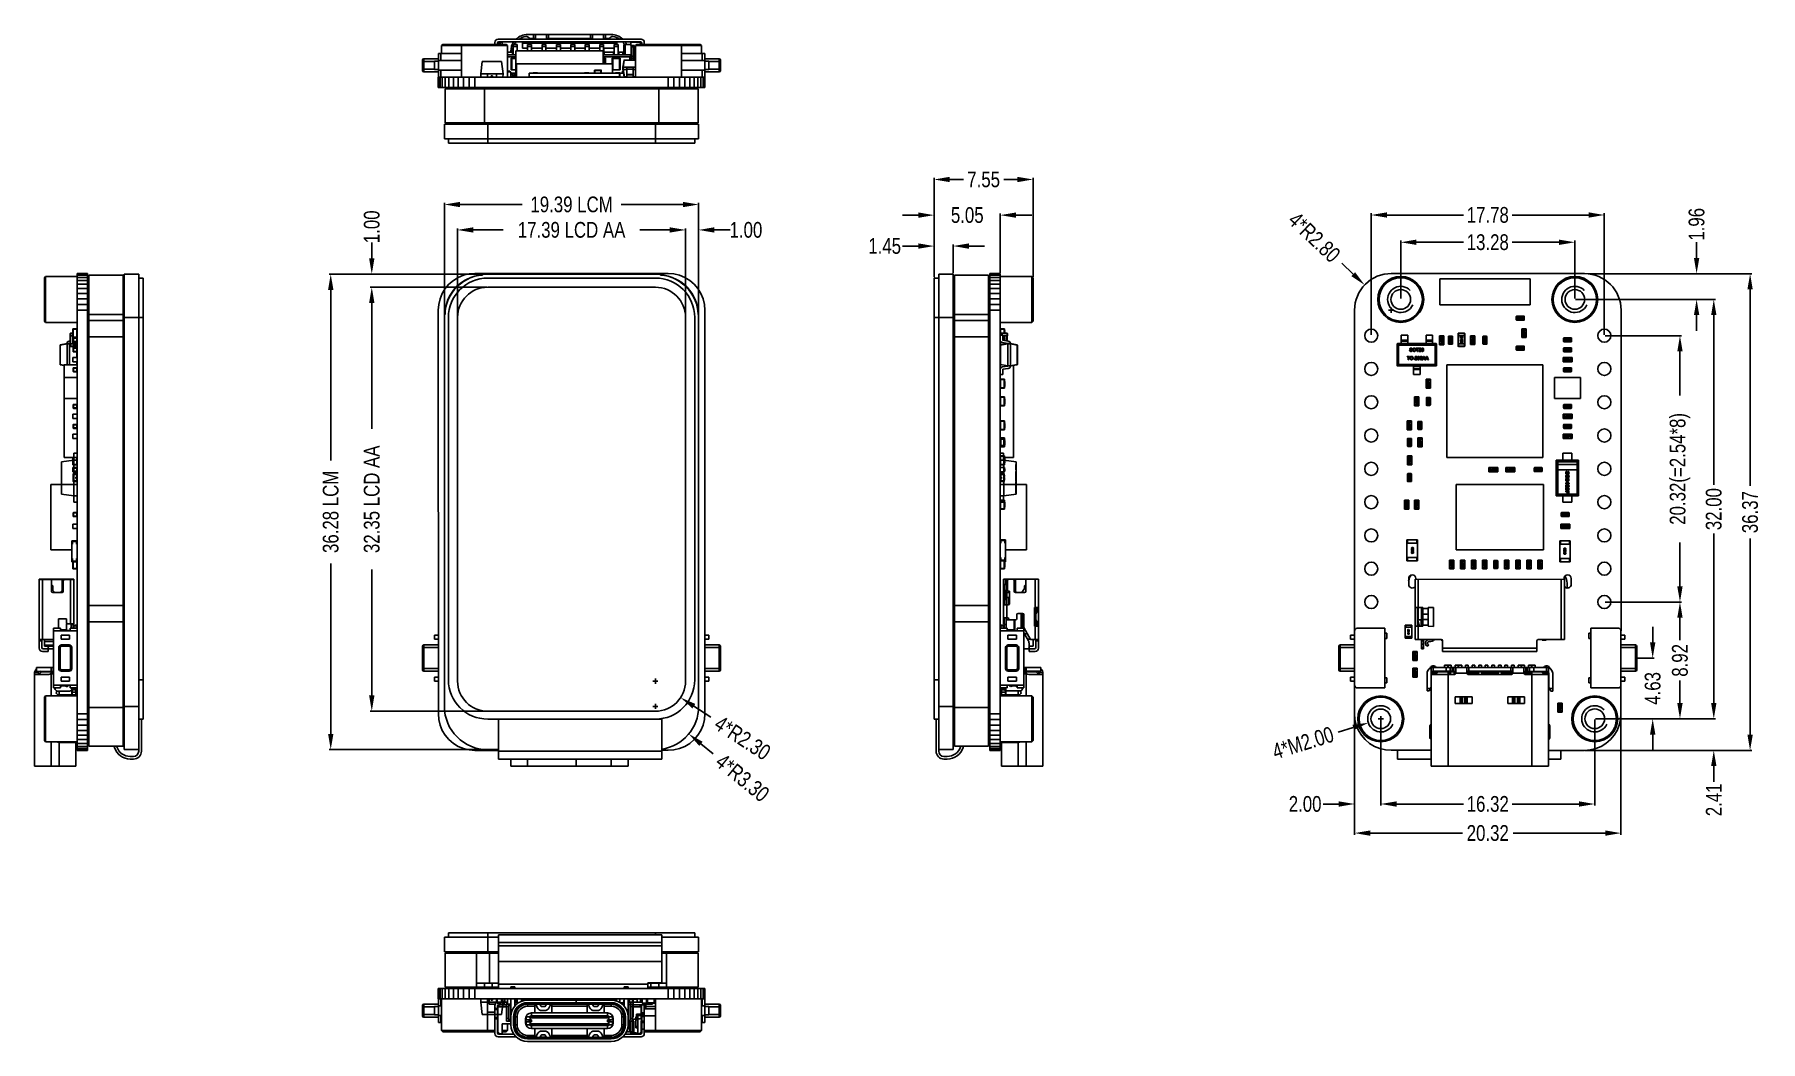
# Model space of a CAD drawing. Header units: inches. Extents: x -13 to 119, y -33 to 44.
import ezdxf

# ---------------------------------------------------------------- set-up
doc = ezdxf.new("R2010")
doc.units = ezdxf.units.IN
doc.header["$LTSCALE"] = 1.21
doc.header["$MEASUREMENT"] = 0
doc.header["$PDMODE"] = 3
doc.header["$PDSIZE"] = 0.3125
doc.layers.get('0').update_dxf_attribs({"linetype": 'CONTINUOUS'})
doc.layers.get('Defpoints').update_dxf_attribs({"linetype": 'CONTINUOUS'})
doc.layers.add('DIM', color=3, linetype='CONTINUOUS')
doc.styles.get("Standard").update_dxf_attribs({"font": 'txt', "width": 0.8})
doc.dimstyles.get("Standard").update_dxf_attribs({"dimtxt": 0.15625, "dimasz": 0.1875, "dimexe": 0.125, "dimexo": 0.0625, "dimgap": 0.09, "dimtad": 0, "dimtih": 1, "dimtoh": 1, "dimzin": 4, "dimdsep": 46, "dimtxsty": 'Standard', "dimblk": '_FILLED', "dimblk1": '_FILLED', "dimblk2": '_FILLED', "dimcen": 0.09, "dimazin": 1, "dimtp": 0.01, "dimtm": 0.01, "dimtfac": 1, "dimtofl": 0, "dimtmove": 0, "dimatfit": 3, "dimldrblk": '_FILLED', "dimfxl": 1, "dimtolj": 1, "dimtzin": 4, "dimarcsym": 0})

msp = doc.modelspace()

# ---------------------------------------------------------------- blocks, each defined once
blk = doc.blocks.new('_FILLED')
at = {"color": 0, "linetype": 'ByBlock'}
blk.add_solid([(0, 0), (-1, 0.17), (-1, -0.17)], dxfattribs=at)
blk = doc.blocks.new('*D1')
at = {"layer": 'Defpoints', "color": 0}
for p in [(36.65, 28.77), (19.26, 22.1), (36.65, 22.1)]:
    blk.add_point(p, dxfattribs=at)
at = {"layer": 'DIM', "color": 0, "lineweight": -2}
for p, q in [((19.26, 22.16), (19.26, 28.89)), ((20.46, 28.77), (22.75, 28.77)), ((35.45, 28.77), (33.17, 28.77)), ((36.65, 22.16), (36.65, 28.89))]:
    blk.add_line(p, q, dxfattribs=at)
at = {"layer": 'DIM', "color": 0, "lineweight": -2, "xscale": 1.2, "yscale": 1.2, "zscale": 1.2, "rotation": 180}
blk.add_blockref('_FILLED', (19.26, 28.77), dxfattribs=at)
at = {"layer": 'DIM', "color": 0, "lineweight": -2, "xscale": 1.2, "yscale": 1.2, "zscale": 1.2}
blk.add_blockref('_FILLED', (36.65, 28.77), dxfattribs=at)
at = {"layer": 'DIM', "color": 0, "insert": (27.96, 28.77), "char_height": 1.2, "attachment_point": 5}
blk.add_mtext('\\A1;17.39 LCD AA', dxfattribs=at)
blk = doc.blocks.new('*D2')
at = {"layer": 'Defpoints', "color": 0}
for p in [(21.56, 24.4), (12.72, -7.95), (21.56, -7.95)]:
    blk.add_point(p, dxfattribs=at)
at = {"layer": 'DIM', "color": 0, "lineweight": -2}
for p, q in [((21.5, 24.4), (12.6, 24.4)), ((12.72, 23.2), (12.72, 13.59)), ((12.72, -6.75), (12.72, 2.85)), ((21.5, -7.95), (12.6, -7.95))]:
    blk.add_line(p, q, dxfattribs=at)
at = {"layer": 'DIM', "color": 0, "lineweight": -2, "xscale": 1.2, "yscale": 1.2, "zscale": 1.2}
for p, rotation in [((12.72, 24.4), 90), ((12.72, -7.95), 270)]:
    blk.add_blockref('_FILLED', p, dxfattribs=dict(at, rotation=rotation))
at = {"layer": 'DIM', "color": 0, "insert": (12.72, 8.22), "char_height": 1.2, "attachment_point": 5, "rotation": 90}
blk.add_mtext('\\A1;32.35 LCD AA', dxfattribs=at)
blk = doc.blocks.new('*D14')
at = {"layer": 'Defpoints', "color": 0}
for p in [(21.56, 25.4), (9.59, -10.88), (21.56, -10.88)]:
    blk.add_point(p, dxfattribs=at)
at = {"layer": 'DIM', "color": 0, "lineweight": -2}
for p, q in [((21.5, 25.4), (9.47, 25.4)), ((9.59, 24.2), (9.59, 11.19)), ((9.59, -9.68), (9.59, 3.33)), ((21.5, -10.88), (9.47, -10.88))]:
    blk.add_line(p, q, dxfattribs=at)
at = {"layer": 'DIM', "color": 0, "lineweight": -2, "xscale": 1.2, "yscale": 1.2, "zscale": 1.2}
for p, rotation in [((9.59, 25.4), 90), ((9.59, -10.88), 270)]:
    blk.add_blockref('_FILLED', p, dxfattribs=dict(at, rotation=rotation))
at = {"layer": 'DIM', "color": 0, "insert": (9.59, 7.26), "char_height": 1.2, "attachment_point": 5, "rotation": 90}
blk.add_mtext('\\A1;36.28 LCM', dxfattribs=at)
blk = doc.blocks.new('*D16')
at = {"layer": 'Defpoints', "color": 0}
for p in [(37.65, 30.71), (18.26, 22.1), (37.65, 22.1)]:
    blk.add_point(p, dxfattribs=at)
at = {"layer": 'DIM', "color": 0, "lineweight": -2}
for p, q in [((18.26, 22.16), (18.26, 30.84)), ((19.46, 30.71), (24.19, 30.71)), ((36.45, 30.71), (31.73, 30.71)), ((37.65, 22.16), (37.65, 30.84))]:
    blk.add_line(p, q, dxfattribs=at)
at = {"layer": 'DIM', "color": 0, "lineweight": -2, "xscale": 1.2, "yscale": 1.2, "zscale": 1.2, "rotation": 180}
blk.add_blockref('_FILLED', (18.26, 30.71), dxfattribs=at)
at = {"layer": 'DIM', "color": 0, "lineweight": -2, "xscale": 1.2, "yscale": 1.2, "zscale": 1.2}
blk.add_blockref('_FILLED', (37.65, 30.71), dxfattribs=at)
at = {"layer": 'DIM', "color": 0, "insert": (27.96, 30.71), "char_height": 1.2, "attachment_point": 5}
blk.add_mtext('\\A1;19.39 LCM', dxfattribs=at)
blk = doc.blocks.new('*D17')
at = {"layer": 'Defpoints', "color": 0}
for p in [(12.72, 25.4), (12.72, 25.4), (12.72, 24.4)]:
    blk.add_point(p, dxfattribs=at)
at = {"layer": 'DIM', "color": 0, "lineweight": -2}
for p, q in [((12.72, 26.6), (12.72, 27.8)), ((12.66, 25.4), (12.6, 25.4)), ((12.66, 24.4), (12.6, 24.4)), ((12.72, 23.2), (12.72, 22))]:
    blk.add_line(p, q, dxfattribs=at)
at = {"layer": 'DIM', "color": 0, "lineweight": -2, "xscale": 1.2, "yscale": 1.2, "zscale": 1.2}
for p, rotation in [((12.72, 25.4), 270), ((12.72, 24.4), 90)]:
    blk.add_blockref('_FILLED', p, dxfattribs=dict(at, rotation=rotation))
at = {"layer": 'DIM', "color": 0, "insert": (12.72, 29.01), "char_height": 1.2, "attachment_point": 5, "rotation": 90}
blk.add_mtext('\\A1;1.00', dxfattribs=at)
blk = doc.blocks.new('*D18')
at = {"layer": 'Defpoints', "color": 0}
for p in [(36.65, 28.67), (37.65, 28.77), (37.65, 28.67)]:
    blk.add_point(p, dxfattribs=at)
at = {"layer": 'DIM', "color": 0, "lineweight": -2}
for p, q in [((35.45, 28.77), (34.25, 28.77)), ((36.65, 28.73), (36.65, 28.89)), ((37.65, 28.73), (37.65, 28.89)), ((38.85, 28.77), (40.05, 28.77))]:
    blk.add_line(p, q, dxfattribs=at)
at = {"layer": 'DIM', "color": 0, "lineweight": -2, "xscale": 1.2, "yscale": 1.2, "zscale": 1.2}
blk.add_blockref('_FILLED', (36.65, 28.77), dxfattribs=at)
at = {"layer": 'DIM', "color": 0, "lineweight": -2, "xscale": 1.2, "yscale": 1.2, "zscale": 1.2, "rotation": 180}
blk.add_blockref('_FILLED', (37.65, 28.77), dxfattribs=at)
at = {"layer": 'DIM', "color": 0, "insert": (41.26, 28.77), "char_height": 1.2, "attachment_point": 5}
blk.add_mtext('\\A1;1.00', dxfattribs=at)
blk = doc.blocks.new('*D19')
at = {"layer": 'Defpoints', "color": 0}
for p in [(34.35, -5.65), (36.28, -6.91)]:
    blk.add_point(p, dxfattribs=at)
at = {"layer": 'DIM', "color": 0, "lineweight": -2}
for p, q in [((34.15, -5.65), (34.55, -5.65)), ((34.35, -5.85), (34.35, -5.45)), ((38.58, -8.41), (37.28, -7.56))]:
    blk.add_line(p, q, dxfattribs=at)
at = {"layer": 'DIM', "color": 0, "lineweight": -2, "xscale": 1.2, "yscale": 1.2, "zscale": 1.2, "rotation": 146.9113772179473}
blk.add_blockref('_FILLED', (36.28, -6.91), dxfattribs=at)
at = {"layer": 'DIM', "color": 0, "insert": (41, -9.99), "char_height": 1.2, "attachment_point": 5, "rotation": 326.9114}
blk.add_mtext('\\A1;4*R2.30', dxfattribs=at)
blk = doc.blocks.new('*D20')
at = {"layer": 'Defpoints', "color": 0}
for p in [(34.35, -7.58), (36.9, -9.68)]:
    blk.add_point(p, dxfattribs=at)
at = {"layer": 'DIM', "color": 0, "lineweight": -2}
for p, q in [((34.15, -7.58), (34.55, -7.58)), ((34.35, -7.78), (34.35, -7.38)), ((38.76, -11.2), (37.83, -10.44))]:
    blk.add_line(p, q, dxfattribs=at)
at = {"layer": 'DIM', "color": 0, "lineweight": -2, "xscale": 1.2, "yscale": 1.2, "zscale": 1.2, "rotation": 140.6456642134006}
blk.add_blockref('_FILLED', (36.9, -9.68), dxfattribs=at)
at = {"layer": 'DIM', "color": 0, "insert": (40.99, -13.03), "char_height": 1.2, "attachment_point": 5, "rotation": 320.6457}
blk.add_mtext('\\A1;4*R3.30', dxfattribs=at)
blk = doc.blocks.new('*D21')
at = {"layer": 'Defpoints', "color": 0}
for p in [(104.48, 27.83), (91.2, 23.47), (104.48, 23.47)]:
    blk.add_point(p, dxfattribs=at)
at = {"layer": 'DIM', "color": 0, "lineweight": -2}
for p, q in [((91.2, 23.53), (91.2, 27.96)), ((92.4, 27.83), (95.99, 27.83)), ((103.28, 27.83), (99.69, 27.83)), ((104.48, 23.53), (104.48, 27.96))]:
    blk.add_line(p, q, dxfattribs=at)
at = {"layer": 'DIM', "color": 0, "lineweight": -2, "xscale": 1.2, "yscale": 1.2, "zscale": 1.2, "rotation": 180}
blk.add_blockref('_FILLED', (91.2, 27.83), dxfattribs=at)
at = {"layer": 'DIM', "color": 0, "lineweight": -2, "xscale": 1.2, "yscale": 1.2, "zscale": 1.2}
blk.add_blockref('_FILLED', (104.48, 27.83), dxfattribs=at)
at = {"layer": 'DIM', "color": 0, "insert": (97.84, 27.83), "char_height": 1.2, "attachment_point": 5}
blk.add_mtext('\\A1;13.28', dxfattribs=at)
blk = doc.blocks.new('*D22')
at = {"layer": 'Defpoints', "color": 0}
for p in [(55.61, 27.54), (55.61, 25.1), (57.06, 25.4)]:
    blk.add_point(p, dxfattribs=at)
at = {"layer": 'DIM', "color": 0, "lineweight": -2}
for p, q in [((55.61, 25.16), (55.61, 27.67)), ((57.06, 25.46), (57.06, 27.67)), ((54.41, 27.54), (53.21, 27.54)), ((58.26, 27.54), (59.46, 27.54))]:
    blk.add_line(p, q, dxfattribs=at)
at = {"layer": 'DIM', "color": 0, "lineweight": -2, "xscale": 1.2, "yscale": 1.2, "zscale": 1.2}
blk.add_blockref('_FILLED', (55.61, 27.54), dxfattribs=at)
at = {"layer": 'DIM', "color": 0, "lineweight": -2, "xscale": 1.2, "yscale": 1.2, "zscale": 1.2, "rotation": 180}
blk.add_blockref('_FILLED', (57.06, 27.54), dxfattribs=at)
at = {"layer": 'DIM', "color": 0, "insert": (51.84, 27.54), "char_height": 1.2, "attachment_point": 5}
blk.add_mtext('\\A1;1.45', dxfattribs=at)
blk = doc.blocks.new('*D23')
at = {"layer": 'Defpoints', "color": 0}
for p in [(55.61, 29.9), (55.61, 25.1), (60.66, 25.45)]:
    blk.add_point(p, dxfattribs=at)
at = {"layer": 'DIM', "color": 0, "lineweight": -2}
for p, q in [((54.41, 29.9), (53.21, 29.9)), ((55.61, 25.16), (55.61, 30.02)), ((60.66, 25.51), (60.66, 30.02)), ((61.86, 29.9), (63.06, 29.9))]:
    blk.add_line(p, q, dxfattribs=at)
at = {"layer": 'DIM', "color": 0, "lineweight": -2, "xscale": 1.2, "yscale": 1.2, "zscale": 1.2}
blk.add_blockref('_FILLED', (55.61, 29.9), dxfattribs=at)
at = {"layer": 'DIM', "color": 0, "lineweight": -2, "xscale": 1.2, "yscale": 1.2, "zscale": 1.2, "rotation": 180}
blk.add_blockref('_FILLED', (60.66, 29.9), dxfattribs=at)
at = {"layer": 'DIM', "color": 0, "insert": (58.14, 29.9), "char_height": 1.2, "attachment_point": 5}
blk.add_mtext('\\A1;5.05', dxfattribs=at)
blk = doc.blocks.new('*D24')
at = {"layer": 'Defpoints', "color": 0}
for p in [(55.61, 32.62), (55.61, 25.1), (63.16, 25.12)]:
    blk.add_point(p, dxfattribs=at)
at = {"layer": 'DIM', "color": 0, "lineweight": -2}
for p, q in [((55.61, 25.16), (55.61, 32.74)), ((56.81, 32.62), (57.86, 32.62)), ((61.96, 32.62), (60.92, 32.62)), ((63.16, 25.18), (63.16, 32.74))]:
    blk.add_line(p, q, dxfattribs=at)
at = {"layer": 'DIM', "color": 0, "lineweight": -2, "xscale": 1.2, "yscale": 1.2, "zscale": 1.2, "rotation": 180}
blk.add_blockref('_FILLED', (55.61, 32.62), dxfattribs=at)
at = {"layer": 'DIM', "color": 0, "lineweight": -2, "xscale": 1.2, "yscale": 1.2, "zscale": 1.2}
blk.add_blockref('_FILLED', (63.16, 32.62), dxfattribs=at)
at = {"layer": 'DIM', "color": 0, "insert": (59.39, 32.62), "char_height": 1.2, "attachment_point": 5}
blk.add_mtext('\\A1;7.55', dxfattribs=at)
blk = doc.blocks.new('*D25')
at = {"layer": 'Defpoints', "color": 0}
for p in [(89.68, -8.53), (106, -8.53), (89.68, -15.03)]:
    blk.add_point(p, dxfattribs=at)
at = {"layer": 'DIM', "color": 0, "lineweight": -2}
for p, q in [((89.68, -8.59), (89.68, -15.15)), ((106, -8.59), (106, -15.15)), ((90.88, -15.03), (95.99, -15.03)), ((104.8, -15.03), (99.69, -15.03))]:
    blk.add_line(p, q, dxfattribs=at)
at = {"layer": 'DIM', "color": 0, "lineweight": -2, "xscale": 1.2, "yscale": 1.2, "zscale": 1.2, "rotation": 180}
blk.add_blockref('_FILLED', (89.68, -15.03), dxfattribs=at)
at = {"layer": 'DIM', "color": 0, "lineweight": -2, "xscale": 1.2, "yscale": 1.2, "zscale": 1.2}
blk.add_blockref('_FILLED', (106, -15.03), dxfattribs=at)
at = {"layer": 'DIM', "color": 0, "insert": (97.84, -15.03), "char_height": 1.2, "attachment_point": 5}
blk.add_mtext('\\A1;16.32', dxfattribs=at)
blk = doc.blocks.new('*D26')
at = {"layer": 'Defpoints', "color": 0}
for p in [(87.68, 22.65), (108, -8.15), (108, -17.25)]:
    blk.add_point(p, dxfattribs=at)
at = {"layer": 'DIM', "color": 0, "lineweight": -2}
for p, q in [((87.68, 22.59), (87.68, -17.37)), ((108, -8.21), (108, -17.37)), ((88.88, -17.25), (95.91, -17.25)), ((106.8, -17.25), (99.77, -17.25))]:
    blk.add_line(p, q, dxfattribs=at)
at = {"layer": 'DIM', "color": 0, "lineweight": -2, "xscale": 1.2, "yscale": 1.2, "zscale": 1.2, "rotation": 180}
blk.add_blockref('_FILLED', (87.68, -17.25), dxfattribs=at)
at = {"layer": 'DIM', "color": 0, "lineweight": -2, "xscale": 1.2, "yscale": 1.2, "zscale": 1.2}
blk.add_blockref('_FILLED', (108, -17.25), dxfattribs=at)
at = {"layer": 'DIM', "color": 0, "insert": (97.84, -17.25), "char_height": 1.2, "attachment_point": 5}
blk.add_mtext('\\A1;20.32', dxfattribs=at)
blk = doc.blocks.new('*D29')
at = {"layer": 'Defpoints', "color": 0}
for p in [(104.48, 23.47), (115.08, 23.47), (106, -8.53)]:
    blk.add_point(p, dxfattribs=at)
at = {"layer": 'DIM', "color": 0, "lineweight": -2}
for p, q in [((104.54, 23.47), (115.21, 23.47)), ((115.08, 22.27), (115.08, 9.32)), ((115.08, -7.33), (115.08, 5.62)), ((106.07, -8.53), (115.21, -8.53))]:
    blk.add_line(p, q, dxfattribs=at)
at = {"layer": 'DIM', "color": 0, "lineweight": -2, "xscale": 1.2, "yscale": 1.2, "zscale": 1.2}
for p, rotation in [((115.08, 23.47), 90), ((115.08, -8.53), 270)]:
    blk.add_blockref('_FILLED', p, dxfattribs=dict(at, rotation=rotation))
at = {"layer": 'DIM', "color": 0, "insert": (115.08, 7.47), "char_height": 1.2, "attachment_point": 5, "rotation": 90}
blk.add_mtext('\\A1;32.00', dxfattribs=at)
blk = doc.blocks.new('*D30')
at = {"layer": 'Defpoints', "color": 0}
for p in [(105.43, 25.43), (117.85, 25.43), (105.21, -10.94)]:
    blk.add_point(p, dxfattribs=at)
at = {"layer": 'DIM', "color": 0, "lineweight": -2}
for p, q in [((105.49, 25.43), (117.98, 25.43)), ((117.85, 24.23), (117.85, 9.25)), ((117.85, -9.74), (117.85, 5.23)), ((105.27, -10.94), (117.98, -10.94))]:
    blk.add_line(p, q, dxfattribs=at)
at = {"layer": 'DIM', "color": 0, "lineweight": -2, "xscale": 1.2, "yscale": 1.2, "zscale": 1.2}
for p, rotation in [((117.85, 25.43), 90), ((117.85, -10.94), 270)]:
    blk.add_blockref('_FILLED', p, dxfattribs=dict(at, rotation=rotation))
at = {"layer": 'DIM', "color": 0, "insert": (117.85, 7.24), "char_height": 1.2, "attachment_point": 5, "rotation": 90}
blk.add_mtext('\\A1;36.37', dxfattribs=at)
blk = doc.blocks.new('*D31')
at = {"layer": 'Defpoints', "color": 0}
for p in [(109.98, -8.53), (109.98, -10.94), (115.08, -10.94)]:
    blk.add_point(p, dxfattribs=at)
at = {"layer": 'DIM', "color": 0, "lineweight": -2}
for p, q in [((115.08, -7.33), (115.08, -6.13)), ((110.04, -8.53), (115.21, -8.53)), ((110.04, -10.94), (115.21, -10.94)), ((115.08, -12.14), (115.08, -13.34))]:
    blk.add_line(p, q, dxfattribs=at)
at = {"layer": 'DIM', "color": 0, "lineweight": -2, "xscale": 1.2, "yscale": 1.2, "zscale": 1.2}
for p, rotation in [((115.08, -8.53), 270), ((115.08, -10.94), 90)]:
    blk.add_blockref('_FILLED', p, dxfattribs=dict(at, rotation=rotation))
at = {"layer": 'DIM', "color": 0, "insert": (115.08, -14.71), "char_height": 1.2, "attachment_point": 5, "rotation": 90}
blk.add_mtext('\\A1;2.41', dxfattribs=at)
blk = doc.blocks.new('*D32')
at = {"layer": 'Defpoints', "color": 0}
for p in [(111.05, 25.43), (113.77, 25.43), (109.22, 23.47)]:
    blk.add_point(p, dxfattribs=at)
at = {"layer": 'DIM', "color": 0, "lineweight": -2}
for p, q in [((113.77, 26.63), (113.77, 27.83)), ((111.12, 25.43), (113.89, 25.43)), ((109.28, 23.47), (113.89, 23.47)), ((113.77, 22.27), (113.77, 21.07))]:
    blk.add_line(p, q, dxfattribs=at)
at = {"layer": 'DIM', "color": 0, "lineweight": -2, "xscale": 1.2, "yscale": 1.2, "zscale": 1.2}
for p, rotation in [((113.77, 25.43), 270), ((113.77, 23.47), 90)]:
    blk.add_blockref('_FILLED', p, dxfattribs=dict(at, rotation=rotation))
at = {"layer": 'DIM', "color": 0, "insert": (113.77, 29.2), "char_height": 1.2, "attachment_point": 5, "rotation": 90}
blk.add_mtext('\\A1;1.96', dxfattribs=at)
blk = doc.blocks.new('*D33')
at = {"layer": 'Defpoints', "color": 0}
for p in [(89.68, -8.53), (87.68, -15.03), (87.68, -15.03)]:
    blk.add_point(p, dxfattribs=at)
at = {"layer": 'DIM', "color": 0, "lineweight": -2}
for p, q in [((89.68, -8.59), (89.68, -15.15)), ((86.48, -15.03), (85.28, -15.03)), ((87.68, -15.09), (87.68, -15.15)), ((90.88, -15.03), (92.08, -15.03))]:
    blk.add_line(p, q, dxfattribs=at)
at = {"layer": 'DIM', "color": 0, "lineweight": -2, "xscale": 1.2, "yscale": 1.2, "zscale": 1.2}
blk.add_blockref('_FILLED', (87.68, -15.03), dxfattribs=at)
at = {"layer": 'DIM', "color": 0, "lineweight": -2, "xscale": 1.2, "yscale": 1.2, "zscale": 1.2, "rotation": 180}
blk.add_blockref('_FILLED', (89.68, -15.03), dxfattribs=at)
at = {"layer": 'DIM', "color": 0, "insert": (83.91, -15.03), "char_height": 1.2, "attachment_point": 5}
blk.add_mtext('\\A1;2.00', dxfattribs=at)
blk = doc.blocks.new('*D34')
at = {"layer": 'Defpoints', "color": 0}
for p in [(109.2, -3.9), (109.2, -8.53), (110.42, -8.53)]:
    blk.add_point(p, dxfattribs=at)
at = {"layer": 'DIM', "color": 0, "lineweight": -2}
for p, q in [((110.42, -2.7), (110.42, -1.5)), ((109.26, -3.9), (110.54, -3.9)), ((109.26, -8.53), (110.54, -8.53)), ((110.42, -9.73), (110.42, -10.93))]:
    blk.add_line(p, q, dxfattribs=at)
at = {"layer": 'DIM', "color": 0, "lineweight": -2, "xscale": 1.2, "yscale": 1.2, "zscale": 1.2}
for p, rotation in [((110.42, -3.9), 270), ((110.42, -8.53), 90)]:
    blk.add_blockref('_FILLED', p, dxfattribs=dict(at, rotation=rotation))
at = {"layer": 'DIM', "color": 0, "insert": (110.42, -6.21), "char_height": 1.2, "attachment_point": 5, "rotation": 90}
blk.add_mtext('\\A1;4.63', dxfattribs=at)
blk = doc.blocks.new('*D35')
at = {"layer": 'Defpoints', "color": 0}
for p in [(106.73, 0.38), (112.5, 0.38), (106, -8.53)]:
    blk.add_point(p, dxfattribs=at)
at = {"layer": 'DIM', "color": 0, "lineweight": -2}
for p, q in [((106.79, 0.38), (112.63, 0.38)), ((112.5, -0.82), (112.5, -2.54)), ((112.5, -7.33), (112.5, -5.6)), ((106.06, -8.53), (112.63, -8.53))]:
    blk.add_line(p, q, dxfattribs=at)
at = {"layer": 'DIM', "color": 0, "lineweight": -2, "xscale": 1.2, "yscale": 1.2, "zscale": 1.2}
for p, rotation in [((112.5, 0.38), 90), ((112.5, -8.53), 270)]:
    blk.add_blockref('_FILLED', p, dxfattribs=dict(at, rotation=rotation))
at = {"layer": 'DIM', "color": 0, "insert": (112.5, -4.07), "char_height": 1.2, "attachment_point": 5, "rotation": 90}
blk.add_mtext('\\A1;8.92', dxfattribs=at)
blk = doc.blocks.new('*D36')
at = {"layer": 'Defpoints', "color": 0}
for p in [(106.73, 20.7), (106.73, 0.38), (112.5, 0.38)]:
    blk.add_point(p, dxfattribs=at)
at = {"layer": 'DIM', "color": 0, "lineweight": -2}
for p, q in [((106.79, 20.7), (112.63, 20.7)), ((112.5, 19.5), (112.5, 16.15)), ((112.5, 1.58), (112.5, 4.93)), ((106.79, 0.38), (112.63, 0.38))]:
    blk.add_line(p, q, dxfattribs=at)
at = {"layer": 'DIM', "color": 0, "lineweight": -2, "xscale": 1.2, "yscale": 1.2, "zscale": 1.2}
for p, rotation in [((112.5, 20.7), 90), ((112.5, 0.38), 270)]:
    blk.add_blockref('_FILLED', p, dxfattribs=dict(at, rotation=rotation))
at = {"layer": 'DIM', "color": 0, "insert": (112.5, 10.54), "char_height": 1.2, "attachment_point": 5, "rotation": 90}
blk.add_mtext('\\A1;20.32(=2.54*8)', dxfattribs=at)
blk = doc.blocks.new('*D37')
at = {"layer": 'Defpoints', "color": 0}
for p in [(106.73, 29.91), (88.95, 20.7), (106.73, 20.7)]:
    blk.add_point(p, dxfattribs=at)
at = {"layer": 'DIM', "color": 0, "lineweight": -2}
for p, q in [((88.95, 20.77), (88.95, 30.04)), ((90.15, 29.91), (95.99, 29.91)), ((105.53, 29.91), (99.69, 29.91)), ((106.73, 20.77), (106.73, 30.04))]:
    blk.add_line(p, q, dxfattribs=at)
at = {"layer": 'DIM', "color": 0, "lineweight": -2, "xscale": 1.2, "yscale": 1.2, "zscale": 1.2, "rotation": 180}
blk.add_blockref('_FILLED', (88.95, 29.91), dxfattribs=at)
at = {"layer": 'DIM', "color": 0, "lineweight": -2, "xscale": 1.2, "yscale": 1.2, "zscale": 1.2}
blk.add_blockref('_FILLED', (106.73, 29.91), dxfattribs=at)
at = {"layer": 'DIM', "color": 0, "insert": (97.84, 29.91), "char_height": 1.2, "attachment_point": 5}
blk.add_mtext('\\A1;17.78', dxfattribs=at)
blk = doc.blocks.new('*D38')
at = {"layer": 'Defpoints', "color": 0}
for p in [(88.45, 24.57), (90.48, 22.65)]:
    blk.add_point(p, dxfattribs=at)
at = {"layer": 'DIM', "color": 0, "lineweight": -2}
for p, q in [((86.71, 26.23), (87.58, 25.4)), ((90.28, 22.65), (90.68, 22.65)), ((90.48, 22.45), (90.48, 22.85))]:
    blk.add_line(p, q, dxfattribs=at)
at = {"layer": 'DIM', "color": 0, "lineweight": -2, "xscale": 1.2, "yscale": 1.2, "zscale": 1.2, "rotation": 316.5212890460944}
blk.add_blockref('_FILLED', (88.45, 24.57), dxfattribs=at)
at = {"layer": 'DIM', "color": 0, "insert": (84.61, 28.21), "char_height": 1.2, "attachment_point": 5, "rotation": 316.5213}
blk.add_mtext('\\A1;4*R2.80', dxfattribs=at)
blk = doc.blocks.new('*D39')
at = {"layer": 'Defpoints', "color": 0}
for p in [(88.73, -8.83), (90.64, -8.24)]:
    blk.add_point(p, dxfattribs=at)
at = {"layer": 'DIM', "color": 0, "lineweight": -2}
for p, q in [((86.43, -9.54), (87.58, -9.18)), ((89.48, -8.53), (89.88, -8.53)), ((89.68, -8.73), (89.68, -8.33))]:
    blk.add_line(p, q, dxfattribs=at)
at = {"layer": 'DIM', "color": 0, "lineweight": -2, "xscale": 1.2, "yscale": 1.2, "zscale": 1.2, "rotation": 17.21939374093092}
blk.add_blockref('_FILLED', (88.73, -8.83), dxfattribs=at)
at = {"layer": 'DIM', "color": 0, "insert": (83.75, -10.37), "char_height": 1.2, "attachment_point": 5, "rotation": 17.2194}
blk.add_mtext('\\A1;4*M2.00', dxfattribs=at)

# ---------------------------------------------------------------- dimensions: what is measured, and where the dimension line sits
at = {"layer": 'DIM'}
for base, p1, p2, override, picture, middle in [((55.612, 32.62), (63.162, 25.119), (55.612, 25.097), {"dimtxt": 1.2, "dimasz": 1.2, "dimtih": 0, "dimtoh": 0, "dimzin": 0, "dimcen": 0.198, "dimadec": 0, "dimazin": 0, "dimtp": 0, "dimtm": 0, "dimtdec": 4, "dimtzin": 0}, '*D24', (59.387, 32.62)), ((37.652, 30.712), (18.262, 22.097), (37.652, 22.097), {"dimtxt": 1.2, "dimasz": 1.2, "dimtih": 0, "dimtoh": 0, "dimzin": 0, "dimpost": ' LCM', "dimcen": 0.198, "dimadec": 0, "dimazin": 0, "dimtp": 0, "dimtm": 0, "dimtdec": 4, "dimtzin": 0}, '*D16', (27.957, 30.712)), ((36.652, 28.765), (19.262, 22.097), (36.652, 22.097), {"dimtxt": 1.2, "dimasz": 1.2, "dimtih": 0, "dimtoh": 0, "dimzin": 0, "dimpost": ' LCD AA', "dimblk": '_FILLED', "dimcen": 0.198, "dimadec": 0, "dimazin": 0, "dimtp": 0, "dimtm": 0, "dimtdec": 4, "dimtzin": 0}, '*D1', (27.957, 28.765)), ((55.612, 29.895), (60.662, 25.447), (55.612, 25.097), {"dimtxt": 1.2, "dimasz": 1.2, "dimtih": 0, "dimtoh": 0, "dimzin": 0, "dimcen": 0.198, "dimadec": 0, "dimazin": 0, "dimtp": 0, "dimtm": 0, "dimtdec": 4, "dimtzin": 0}, '*D23', (58.137, 29.895)), ((106.732, 29.913), (88.952, 20.704), (106.732, 20.704), {"dimtxt": 1.2, "dimasz": 1.2, "dimtih": 0, "dimtoh": 0, "dimzin": 0, "dimcen": 0.198, "dimadec": 0, "dimazin": 0, "dimtp": 0, "dimtm": 0, "dimtdec": 4, "dimtzin": 0}, '*D37', (97.842, 29.913)), ((37.652, 28.765), (36.652, 28.665), (37.652, 28.665), {"dimtxt": 1.2, "dimasz": 1.2, "dimtih": 0, "dimtoh": 0, "dimzin": 0, "dimcen": 0.198, "dimadec": 0, "dimazin": 0, "dimtp": 0, "dimtm": 0, "dimtdec": 4, "dimtzin": 0}, '*D18', (41.262, 28.765)), ((55.612, 27.544), (57.062, 25.397), (55.612, 25.097), {"dimtxt": 1.2, "dimasz": 1.2, "dimtih": 0, "dimtoh": 0, "dimzin": 0, "dimcen": 0.198, "dimadec": 0, "dimazin": 0, "dimtp": 0, "dimtm": 0, "dimtdec": 4, "dimtzin": 0}, '*D22', (51.842, 27.544)), ((104.483, 27.834), (91.202, 23.468), (104.483, 23.47), {"dimtxt": 1.2, "dimasz": 1.2, "dimtih": 0, "dimtoh": 0, "dimzin": 0, "dimcen": 0.198, "dimadec": 0, "dimazin": 0, "dimtp": 0, "dimtm": 0, "dimtdec": 4, "dimtzin": 0}, '*D21', (97.843, 27.834)), ((108.002, -17.25), (87.682, 22.649), (108.002, -8.147), {"dimtxt": 1.2, "dimasz": 1.2, "dimtih": 0, "dimtoh": 0, "dimzin": 0, "dimcen": 0.198, "dimadec": 0, "dimazin": 0, "dimtp": 0, "dimtm": 0, "dimtdec": 4, "dimtzin": 0}, '*D26', (97.842, -17.25)), ((87.682, -15.027), (89.682, -8.532), (87.682, -15.027), {"dimtxt": 1.2, "dimasz": 1.2, "dimtih": 0, "dimtoh": 0, "dimzin": 0, "dimcen": 0.198, "dimadec": 0, "dimazin": 0, "dimtp": 0, "dimtm": 0, "dimtdec": 4, "dimtzin": 0}, '*D33', (83.912, -15.027)), ((89.682, -15.027), (106.002, -8.532), (89.682, -8.532), {"dimtxt": 1.2, "dimasz": 1.2, "dimtih": 0, "dimtoh": 0, "dimzin": 0, "dimcen": 0.198, "dimadec": 0, "dimazin": 0, "dimtp": 0, "dimtm": 0, "dimtdec": 4, "dimtzin": 0}, '*D25', (97.842, -15.027))]:
    dim = msp.add_linear_dim(base=base, p1=p1, p2=p2, dimstyle='Standard', override=override, dxfattribs=at)
    dim.commit()
    dim.dimension.update_dxf_attribs({"geometry": picture, "text_midpoint": middle})
for base, p1, p2, override, picture, middle in [((12.721, 25.397), (12.721, 24.397), (12.721, 25.397), {"dimtxt": 1.2, "dimasz": 1.2, "dimtih": 0, "dimtoh": 0, "dimzin": 0, "dimcen": 0.198, "dimadec": 0, "dimazin": 0, "dimtp": 0, "dimtm": 0, "dimtdec": 4, "dimtzin": 0}, '*D17', (12.721, 29.007)), ((113.767, 25.426), (109.218, 23.466), (111.054, 25.426), {"dimtxt": 1.2, "dimasz": 1.2, "dimtih": 0, "dimtoh": 0, "dimzin": 0, "dimcen": 0.198, "dimadec": 0, "dimazin": 0, "dimtp": 0, "dimtm": 0, "dimtdec": 4, "dimtzin": 0}, '*D32', (113.767, 29.196)), ((9.594, -10.883), (21.562, 25.397), (21.562, -10.883), {"dimtxt": 1.2, "dimasz": 1.2, "dimtih": 0, "dimtoh": 0, "dimzin": 0, "dimpost": ' LCM', "dimblk": '_FILLED', "dimcen": 0.198, "dimadec": 0, "dimazin": 0, "dimtp": 0, "dimtm": 0, "dimtdec": 4, "dimtzin": 0}, '*D14', (9.594, 7.257)), ((117.854, 25.426), (105.212, -10.94), (105.431, 25.426), {"dimtxt": 1.2, "dimasz": 1.2, "dimtih": 0, "dimtoh": 0, "dimzin": 0, "dimcen": 0.198, "dimadec": 0, "dimazin": 0, "dimtp": 0, "dimtm": 0, "dimtdec": 4, "dimtzin": 0}, '*D30', (117.854, 7.243)), ((12.721, -7.953), (21.562, 24.397), (21.562, -7.953), {"dimtxt": 1.2, "dimasz": 1.2, "dimtih": 0, "dimtoh": 0, "dimzin": 0, "dimpost": ' LCD AA', "dimblk": '_FILLED', "dimcen": 0.198, "dimadec": 0, "dimazin": 0, "dimtp": 0, "dimtm": 0, "dimtdec": 4, "dimtzin": 0}, '*D2', (12.721, 8.222)), ((115.085, 23.466), (106.003, -8.53), (104.482, 23.466), {"dimtxt": 1.2, "dimasz": 1.2, "dimtih": 0, "dimtoh": 0, "dimzin": 0, "dimcen": 0.198, "dimadec": 0, "dimazin": 0, "dimtp": 0, "dimtm": 0, "dimtdec": 4, "dimtzin": 0}, '*D29', (115.085, 7.468)), ((112.502, 0.384), (106.732, 20.704), (106.732, 0.384), {"dimtxt": 1.2, "dimasz": 1.2, "dimtih": 0, "dimtoh": 0, "dimzin": 0, "dimpost": '(=2.54*8)', "dimcen": 0.198, "dimadec": 0, "dimazin": 0, "dimtp": 0, "dimtm": 0, "dimtdec": 4, "dimtzin": 0}, '*D36', (112.502, 10.544)), ((112.502, 0.3839), (106.0025, -8.5315), (106.7325, 0.3839), {"dimtxt": 1.2, "dimasz": 1.2, "dimtih": 0, "dimtoh": 0, "dimzin": 0, "dimcen": 0.198, "dimadec": 0, "dimazin": 0, "dimtp": 0, "dimtm": 0, "dimtdec": 4, "dimtzin": 0}, '*D35', (112.502, -4.0738)), ((110.417, -8.53), (109.202, -3.896), (109.202, -8.53), {"dimtxt": 1.2, "dimasz": 1.2, "dimtih": 0, "dimtoh": 0, "dimzin": 0, "dimcen": 0.198, "dimadec": 0, "dimazin": 0, "dimtp": 0, "dimtm": 0, "dimtdec": 4, "dimtzin": 0}, '*D34', (110.417, -6.213)), ((115.085, -10.94), (109.979, -8.53), (109.979, -10.94), {"dimtxt": 1.2, "dimasz": 1.2, "dimtih": 0, "dimtoh": 0, "dimzin": 0, "dimcen": 0.198, "dimadec": 0, "dimazin": 0, "dimtp": 0, "dimtm": 0, "dimtdec": 4, "dimtzin": 0}, '*D31', (115.085, -14.71))]:
    dim = msp.add_linear_dim(base=base, p1=p1, p2=p2, angle=90, dimstyle='Standard', override=override, dxfattribs=at)
    dim.commit()
    dim.dimension.update_dxf_attribs({"geometry": picture, "text_midpoint": middle})
for center, mpoint, override, picture, middle in [((90.482, 22.647), (88.451, 24.574), {"dimtxt": 1.2, "dimasz": 1.2, "dimtih": 0, "dimtoh": 0, "dimzin": 0, "dimpost": '4*R<>', "dimcen": 0.198, "dimadec": 0, "dimazin": 0, "dimtp": 0, "dimtm": 0, "dimtdec": 4, "dimtzin": 0}, '*D38', (85.413, 27.454)), ((34.352, -5.653), (36.279, -6.909), {"dimtxt": 1.2, "dimasz": 1.2, "dimtih": 0, "dimtoh": 0, "dimzin": 0, "dimpost": '4*R<>', "dimcen": 0.198, "dimadec": 0, "dimazin": 0, "dimtp": 0, "dimtm": 0, "dimtdec": 4, "dimtzin": 0}, '*D19', (41.004, -9.988)), ((34.352, -7.583), (36.903, -9.675), {"dimtxt": 1.2, "dimasz": 1.2, "dimtih": 0, "dimtoh": 0, "dimzin": 0, "dimpost": '4*R<>', "dimblk": '_FILLED', "dimcen": 0.198, "dimadec": 0, "dimazin": 0, "dimtp": 0, "dimtm": 0, "dimtdec": 4, "dimtzin": 0}, '*D20', (40.817, -12.885))]:
    dim = msp.add_radius_dim(center=center, mpoint=mpoint, dimstyle='Standard', override=override, dxfattribs=at)
    dim.commit()
    dim.dimension.update_dxf_attribs({"geometry": picture, "text_midpoint": middle, "dimtype": 164})
dim = msp.add_diameter_dim_2p(p1=(90.638, -8.235), p2=(88.727, -8.828), dimstyle='Standard', override={"dimtxt": 1.2, "dimasz": 1.2, "dimtih": 0, "dimtoh": 0, "dimzin": 0, "dimpost": '4*M<>', "dimcen": 0.198, "dimadec": 0, "dimazin": 0, "dimtp": 0, "dimtm": 0, "dimtdec": 4, "dimtzin": 0}, dxfattribs=at)
dim.commit()
dim.dimension.update_dxf_attribs({"geometry": '*D39', "text_midpoint": (84.45, -10.153), "dimtype": 163})

# ---------------------------------------------------------------- linework, layer by layer
at = {"color": 7, "linetype": 'Continuous'}
for p, q in [((24.607, 43.682), (25.188, 43.682)), ((25.047, 43.382), (25.047, 43.682)), ((25.188, 43.682), (25.197, 43.679)), ((26.047, 43.682), (25.197, 43.682)), ((25.197, 43.382), (25.197, 43.679)), ((26.047, 43.679), (26.055, 43.682)), ((26.047, 43.679), (26.047, 43.332)), ((26.055, 43.682), (29.538, 43.682)), ((26.197, 43.682), (26.197, 43.382)), ((29.397, 43.382), (29.397, 43.682)), ((29.538, 43.682), (29.547, 43.679)), ((30.397, 43.682), (29.547, 43.682)), ((29.547, 43.332), (29.547, 43.679)), ((30.397, 43.679), (30.405, 43.682)), ((30.397, 43.679), (30.397, 43.382)), ((30.405, 43.682), (30.987, 43.682)), ((30.547, 43.682), (30.547, 43.382)), ((17.797, 42.232), (17.797, 40.432)), ((17.797, 42.232), (19.567, 42.232)), ((17.997, 42.232), (17.997, 41.704)), ((18.047, 42.832), (18.147, 42.932)), ((18.047, 42.832), (18.047, 42.232)), ((23.067, 42.832), (18.047, 42.832)), ((22.967, 42.932), (18.147, 42.932)), ((19.567, 42.832), (19.667, 42.932)), ((19.567, 42.832), (19.567, 40.432)), ((22.106, 43.082), (22.106, 42.932)), ((22.306, 42.932), (22.306, 43.032)), ((22.308, 43.032), (22.306, 43.032)), ((22.308, 43.032), (22.308, 42.932)), ((22.486, 43.102), (22.336, 42.952)), ((22.336, 42.952), (22.336, 42.932)), ((33.256, 43.332), (22.356, 43.332)), ((33.206, 43.132), (22.406, 43.132)), ((22.486, 43.102), (22.658, 43.102)), ((22.506, 42.932), (22.506, 43.102)), ((22.656, 42.932), (22.656, 43.102)), ((22.658, 42.932), (22.658, 43.102)), ((23.067, 42.832), (22.967, 42.932)), ((23.067, 42.832), (23.067, 40.432)), ((23.458, 42.332), (23.067, 42.332)), ((23.067, 42.132), (23.715, 42.132)), ((23.327, 42.402), (23.327, 42.332)), ((23.342, 42.602), (23.495, 42.602)), ((23.479, 42.428), (23.377, 42.428)), ((23.457, 42.332), (23.457, 42.132)), ((23.458, 42.132), (23.458, 42.332)), ((23.477, 42.272), (23.477, 42.402)), ((23.507, 42.132), (23.507, 42.932)), ((23.507, 42.932), (23.807, 42.932)), ((23.507, 42.769), (23.807, 42.769)), ((23.715, 40.432), (23.715, 42.432)), ((23.715, 42.432), (30.363, 42.432)), ((23.807, 42.932), (23.807, 42.769)), ((23.807, 42.769), (23.807, 42.432)), ((23.808, 42.673), (23.808, 42.432)), ((24.209, 43.032), (24.209, 43.132)), ((24.209, 42.632), (24.209, 43.032)), ((31.409, 43.032), (24.209, 43.032)), ((24.607, 42.632), (24.209, 42.632)), ((24.607, 42.432), (24.607, 42.932)), ((24.607, 42.932), (24.907, 42.932)), ((24.607, 42.769), (24.907, 42.769)), ((24.75, 43.382), (25.197, 43.382)), ((24.802, 43.362), (25.194, 43.362)), ((24.907, 42.932), (24.907, 42.769)), ((24.907, 42.769), (24.907, 42.432)), ((24.908, 42.673), (24.908, 42.432)), ((25.707, 42.632), (24.908, 42.632)), ((25.188, 43.382), (25.196, 43.378)), ((25.707, 42.432), (25.707, 42.932)), ((25.707, 42.932), (26.007, 42.932)), ((25.707, 42.769), (26.007, 42.769)), ((26.007, 42.932), (26.007, 42.769)), ((26.007, 42.769), (26.007, 42.432)), ((26.008, 42.673), (26.008, 42.432)), ((26.807, 42.632), (26.008, 42.632)), ((26.047, 43.362), (29.547, 43.362)), ((26.055, 43.382), (29.538, 43.382)), ((26.807, 42.432), (26.807, 42.932)), ((26.807, 42.932), (27.107, 42.932)), ((26.807, 42.769), (27.107, 42.769)), ((27.107, 42.932), (27.107, 42.769)), ((27.107, 42.769), (27.107, 42.432)), ((27.108, 42.673), (27.108, 42.432)), ((27.907, 42.632), (27.108, 42.632)), ((27.907, 42.432), (27.907, 42.932)), ((27.907, 42.932), (28.207, 42.932)), ((27.907, 42.769), (28.207, 42.769)), ((28.207, 42.932), (28.207, 42.769)), ((28.207, 42.769), (28.207, 42.432)), ((28.208, 42.673), (28.208, 42.432)), ((29.007, 42.632), (28.208, 42.632)), ((29.007, 42.432), (29.007, 42.932)), ((29.007, 42.932), (29.307, 42.932)), ((29.007, 42.769), (29.307, 42.769)), ((29.307, 42.932), (29.307, 42.769)), ((29.307, 42.769), (29.307, 42.432)), ((29.308, 42.673), (29.308, 42.432)), ((30.107, 42.632), (29.308, 42.632)), ((30.107, 42.432), (30.107, 42.932)), ((30.107, 42.932), (30.407, 42.932)), ((30.107, 42.769), (30.407, 42.769)), ((30.363, 41.432), (30.363, 42.432)), ((30.363, 42.132), (32.506, 42.132)), ((30.397, 43.382), (30.844, 43.382)), ((30.4, 43.381), (30.405, 43.382)), ((30.4, 43.362), (30.792, 43.362)), ((30.407, 42.932), (30.407, 42.769)), ((30.407, 42.769), (30.407, 42.132)), ((30.407, 42.233), (30.408, 42.233)), ((30.408, 42.673), (30.408, 42.233)), ((31.207, 42.632), (30.408, 42.632)), ((30.408, 42.233), (30.408, 42.132)), ((30.457, 42.132), (30.457, 42.332)), ((31.158, 42.332), (30.457, 42.332)), ((31.157, 42.332), (31.157, 42.132)), ((31.158, 42.132), (31.158, 42.332)), ((31.207, 42.132), (31.207, 42.932)), ((31.207, 42.932), (31.507, 42.932)), ((31.207, 42.769), (31.507, 42.769)), ((31.409, 43.132), (31.409, 43.032)), ((31.409, 43.032), (31.409, 42.932)), ((31.507, 42.932), (31.507, 42.769)), ((31.507, 42.769), (31.507, 42.132)), ((31.507, 42.233), (31.508, 42.233)), ((31.508, 42.673), (31.508, 42.233)), ((31.508, 42.233), (31.508, 42.132)), ((31.858, 42.332), (31.557, 42.332)), ((31.557, 42.132), (31.557, 42.332)), ((31.857, 42.332), (31.857, 42.132)), ((31.858, 42.332), (31.858, 42.132)), ((31.938, 42.132), (31.938, 42.932)), ((31.938, 42.932), (32.476, 42.932)), ((32.057, 42.132), (32.057, 42.932)), ((32.456, 42.132), (32.456, 42.032)), ((32.457, 41.732), (32.457, 42.132)), ((32.47, 41.982), (32.47, 42.132)), ((33.126, 43.102), (32.476, 43.102)), ((32.476, 43.102), (32.476, 42.852)), ((32.476, 42.852), (32.756, 42.852)), ((32.506, 42.732), (32.657, 42.732)), ((32.506, 42.032), (32.506, 42.732)), ((32.507, 43.102), (32.507, 43.132)), ((32.508, 42.732), (32.508, 42.852)), ((32.656, 42.79), (32.656, 42.852)), ((32.657, 42.79), (32.656, 42.79)), ((32.656, 42.032), (32.656, 42.732)), ((32.657, 42.132), (32.656, 42.132)), ((32.657, 41.732), (32.657, 42.79)), ((32.756, 42.852), (32.756, 41.732)), ((32.847, 42.832), (32.947, 42.932)), ((37.867, 42.832), (32.847, 42.832)), ((32.847, 42.832), (32.847, 40.432)), ((32.907, 43.132), (32.907, 43.102)), ((32.908, 43.102), (32.908, 43.132)), ((37.767, 42.932), (32.947, 42.932)), ((33.276, 42.952), (33.126, 43.102)), ((33.126, 43.102), (33.276, 42.952)), ((33.276, 42.932), (33.276, 42.952)), ((33.276, 42.952), (33.276, 42.932)), ((33.306, 43.032), (33.306, 42.932)), ((33.506, 43.082), (33.507, 43.082)), ((33.506, 43.082), (33.506, 42.932)), ((33.507, 43.082), (33.507, 43.032)), ((33.508, 43.032), (33.507, 43.032)), ((33.508, 43.032), (33.508, 43.082)), ((33.508, 43.082), (33.508, 42.932)), ((36.347, 42.832), (36.247, 42.932)), ((36.347, 42.832), (36.347, 40.432)), ((36.347, 42.232), (38.117, 42.232)), ((37.867, 42.832), (37.767, 42.932)), ((37.867, 42.832), (37.867, 42.232)), ((37.917, 42.232), (37.917, 41.704)), ((38.117, 40.432), (38.117, 42.232)), ((16.597, 40.932), (16.597, 41.732)), ((16.597, 41.632), (17.497, 41.632)), ((16.597, 41.032), (17.497, 41.032)), ((16.697, 40.832), (16.697, 41.832)), ((16.697, 41.832), (17.797, 41.832)), ((16.697, 40.832), (17.797, 40.832)), ((17.497, 41.007), (17.497, 41.657)), ((17.797, 41.657), (17.497, 41.657)), ((17.797, 41.007), (17.497, 41.007)), ((17.795, 41.704), (19.567, 41.704)), ((17.795, 40.96), (19.567, 40.96)), ((17.997, 40.96), (17.997, 40.432)), ((21.818, 41.632), (21.955, 41.632)), ((23.715, 41.982), (23.067, 41.982)), ((23.067, 40.882), (23.256, 40.882)), ((23.316, 40.822), (23.067, 40.822)), ((23.256, 40.882), (23.406, 40.732)), ((23.327, 40.811), (23.327, 40.432)), ((23.356, 41.882), (23.356, 40.981)), ((23.715, 41.882), (23.356, 41.882)), ((23.356, 40.981), (23.356, 41.132)), ((23.356, 41.132), (23.358, 41.132)), ((23.715, 40.981), (23.356, 40.981)), ((23.358, 41.432), (23.358, 41.882)), ((23.358, 41.432), (23.358, 41.232)), ((23.358, 41.432), (23.358, 41.432)), ((23.358, 41.132), (23.358, 41.232)), ((23.406, 41.692), (23.406, 41.842)), ((23.715, 41.842), (23.406, 41.842)), ((23.406, 41.412), (23.406, 41.692)), ((23.406, 41.132), (23.406, 41.412)), ((23.406, 40.982), (23.406, 41.132)), ((23.406, 40.982), (23.715, 40.982)), ((23.457, 41.842), (23.457, 41.882)), ((23.507, 41.842), (23.507, 41.882)), ((23.747, 40.432), (23.747, 41.432)), ((23.747, 41.432), (31.081, 41.432)), ((29.703, 40.948), (30.223, 40.948)), ((29.703, 40.948), (29.703, 40.732)), ((30.203, 40.968), (29.723, 40.968)), ((29.723, 40.732), (29.723, 40.968)), ((30.203, 40.968), (30.203, 40.732)), ((30.223, 40.732), (30.223, 40.948)), ((32.406, 41.982), (30.363, 41.982)), ((30.556, 41.882), (30.363, 41.882)), ((30.506, 41.842), (30.363, 41.842)), ((30.407, 41.882), (30.407, 41.842)), ((30.506, 41.842), (30.506, 41.692)), ((30.506, 41.692), (30.506, 41.432)), ((30.507, 41.692), (30.507, 41.842)), ((30.556, 41.882), (30.556, 41.432)), ((31.656, 41.882), (31.056, 41.882)), ((31.056, 41.882), (31.056, 41.432)), ((31.058, 41.432), (31.058, 41.882)), ((31.081, 40.732), (31.081, 41.432)), ((31.106, 41.422), (31.081, 41.422)), ((31.106, 41.232), (31.081, 41.232)), ((31.081, 41.062), (31.106, 41.062)), ((31.656, 40.981), (31.081, 40.981)), ((31.606, 41.842), (31.106, 41.842)), ((31.106, 41.694), (31.106, 41.842)), ((31.106, 41.412), (31.106, 41.694)), ((31.106, 41.132), (31.106, 41.412)), ((31.106, 40.982), (31.106, 41.132)), ((31.106, 40.982), (31.608, 40.982)), ((31.207, 41.842), (31.207, 41.882)), ((31.507, 41.882), (31.507, 41.842)), ((31.606, 41.842), (31.606, 41.694)), ((31.606, 41.694), (31.606, 41.412)), ((31.606, 41.412), (31.606, 41.132)), ((31.606, 41.158), (31.656, 41.099)), ((31.608, 41.132), (31.606, 41.132)), ((31.606, 41.132), (31.606, 40.982)), ((31.607, 41.692), (31.607, 41.842)), ((31.608, 40.982), (31.608, 41.132)), ((31.656, 41.882), (31.656, 40.981)), ((31.856, 40.882), (31.891, 40.882)), ((31.856, 40.732), (31.856, 40.882)), ((31.858, 40.882), (31.858, 40.732)), ((31.858, 40.856), (31.887, 40.822)), ((31.867, 41.197), (31.958, 41.716)), ((31.867, 41.197), (31.867, 41.017)), ((31.867, 41.197), (31.887, 41.197)), ((31.967, 40.449), (31.867, 41.017)), ((31.867, 41.017), (31.887, 41.017)), ((31.978, 41.716), (31.887, 41.197)), ((32.847, 41.197), (31.887, 41.197)), ((31.887, 41.017), (31.887, 41.197)), ((32.167, 41.017), (31.887, 41.017)), ((31.887, 41.017), (31.987, 40.449)), ((31.901, 40.822), (31.887, 40.822)), ((31.958, 41.716), (31.978, 41.716)), ((32.847, 41.732), (31.978, 41.732)), ((31.978, 41.716), (31.978, 41.732)), ((31.978, 41.716), (32.847, 41.716)), ((32.167, 40.432), (32.167, 41.197)), ((32.167, 41.042), (32.667, 41.042)), ((32.406, 41.982), (32.456, 42.032)), ((32.406, 41.732), (32.406, 41.982)), ((32.456, 42.032), (32.456, 41.732)), ((32.47, 42.122), (32.506, 42.122)), ((32.506, 41.982), (32.47, 41.982)), ((32.506, 42.032), (32.656, 42.032)), ((32.506, 41.882), (32.506, 42.032)), ((32.656, 41.882), (32.506, 41.882)), ((32.506, 41.732), (32.506, 41.882)), ((32.656, 42.032), (32.656, 41.882)), ((32.656, 41.732), (32.656, 41.882)), ((32.656, 41.799), (32.656, 41.882)), ((32.667, 41.197), (32.667, 40.432)), ((32.847, 41.017), (32.667, 41.017)), ((36.347, 41.704), (38.119, 41.704)), ((36.347, 40.96), (38.119, 40.96)), ((37.917, 40.96), (37.917, 40.432)), ((39.217, 41.832), (38.117, 41.832)), ((38.117, 41.657), (38.417, 41.657)), ((38.117, 41.007), (38.417, 41.007)), ((39.217, 40.832), (38.117, 40.832)), ((38.417, 41.657), (38.417, 41.007)), ((39.317, 41.632), (38.417, 41.632)), ((39.317, 41.032), (38.417, 41.032)), ((39.217, 41.832), (39.217, 40.832)), ((39.317, 41.732), (39.317, 40.932)), ((17.788, 39.632), (17.788, 40.432)), ((38.124, 40.432), (17.788, 40.432)), ((38.125, 39.632), (17.788, 39.632)), ((17.823, 39.632), (17.823, 40.432)), ((17.925, 39.632), (17.925, 40.432)), ((18.093, 39.632), (18.093, 40.432)), ((18.307, 39.532), (18.307, 36.932)), ((37.607, 39.532), (18.307, 39.532)), ((18.323, 39.632), (18.323, 40.432)), ((18.608, 39.632), (18.608, 40.432)), ((18.942, 39.632), (18.942, 40.432)), ((19.316, 39.632), (19.316, 40.432)), ((19.722, 39.632), (19.722, 40.432)), ((20.149, 39.632), (20.149, 40.432)), ((20.587, 39.632), (20.587, 40.432)), ((21.307, 39.532), (21.307, 36.932)), ((21.936, 40.532), (21.836, 40.532)), ((22.377, 39.632), (22.377, 39.532)), ((23.477, 40.672), (23.327, 40.61)), ((23.406, 40.732), (23.715, 40.732)), ((23.477, 40.522), (23.413, 40.432)), ((23.477, 40.522), (23.477, 40.732)), ((23.477, 40.672), (23.627, 40.672)), ((23.627, 40.522), (23.477, 40.522)), ((23.508, 40.682), (23.508, 40.732)), ((23.508, 40.682), (23.715, 40.682)), ((23.627, 40.682), (23.627, 40.432)), ((24.7, 39.598), (24.7, 39.532)), ((24.7, 39.598), (25.22, 39.598)), ((24.705, 39.632), (24.705, 39.612)), ((24.72, 39.532), (24.72, 39.618)), ((25.2, 39.618), (24.72, 39.618)), ((24.722, 40.452), (24.722, 40.732)), ((31.622, 40.732), (24.722, 40.732)), ((24.722, 40.452), (31.622, 40.452)), ((24.732, 39.618), (24.732, 39.632)), ((25.026, 40.732), (25.026, 40.757)), ((25.356, 40.757), (25.026, 40.757)), ((25.026, 40.432), (25.026, 40.452)), ((25.118, 40.757), (25.118, 40.767)), ((25.118, 40.767), (25.275, 40.767)), ((25.121, 40.757), (25.121, 40.767)), ((25.2, 39.618), (25.2, 39.532)), ((25.202, 40.732), (25.202, 40.737)), ((25.751, 40.737), (25.202, 40.737)), ((25.202, 40.432), (25.202, 40.452)), ((25.22, 39.532), (25.22, 39.598)), ((25.232, 40.732), (25.232, 40.737)), ((25.232, 40.452), (25.232, 40.432)), ((25.271, 40.757), (25.271, 40.767)), ((25.275, 40.757), (25.275, 40.767)), ((25.295, 40.739), (25.295, 40.737)), ((25.295, 40.739), (25.369, 40.739)), ((25.332, 40.739), (25.332, 40.737)), ((25.34, 39.632), (25.34, 39.532)), ((25.34, 39.632), (25.34, 39.532)), ((25.356, 40.739), (25.356, 40.757)), ((25.369, 40.737), (25.369, 40.739)), ((25.379, 40.739), (25.379, 40.737)), ((25.379, 40.739), (25.47, 40.739)), ((25.393, 40.739), (25.393, 40.737)), ((25.47, 40.739), (25.47, 40.737)), ((25.482, 40.739), (25.482, 40.737)), ((25.482, 40.739), (25.574, 40.739)), ((25.5, 40.739), (25.5, 40.737)), ((25.537, 40.739), (25.537, 40.737)), ((25.574, 40.737), (25.574, 40.739)), ((25.583, 40.739), (25.583, 40.737)), ((25.583, 40.739), (25.676, 40.739)), ((25.602, 40.739), (25.602, 40.737)), ((25.613, 40.737), (25.613, 40.739)), ((25.665, 40.739), (25.665, 40.737)), ((25.67, 39.632), (25.67, 39.532)), ((26.114, 39.618), (25.67, 39.618)), ((25.67, 39.598), (26.134, 39.598)), ((25.676, 40.739), (25.676, 40.737)), ((25.72, 40.737), (25.72, 40.732)), ((25.72, 40.452), (25.72, 40.432)), ((25.751, 40.737), (25.751, 40.732)), ((25.751, 40.452), (25.751, 40.432)), ((25.764, 39.618), (25.764, 39.632)), ((26.008, 39.632), (26.008, 39.618)), ((26.099, 39.632), (26.099, 39.618)), ((26.114, 39.618), (26.114, 39.532)), ((26.134, 39.532), (26.134, 39.598)), ((26.532, 39.532), (26.532, 39.632)), ((26.532, 39.534), (26.926, 39.534)), ((26.926, 39.532), (26.926, 39.632)), ((27.657, 39.584), (27.443, 39.584)), ((27.461, 39.563), (27.657, 39.563)), ((27.657, 39.632), (27.657, 39.532)), ((27.661, 39.532), (27.676, 39.617)), ((27.667, 39.565), (27.667, 39.632)), ((27.676, 39.617), (27.696, 39.617)), ((27.696, 39.617), (27.681, 39.532)), ((27.696, 39.617), (27.696, 39.632)), ((27.696, 39.617), (29.156, 39.617)), ((28.05, 40.732), (28.05, 40.737)), ((28.294, 40.737), (28.05, 40.737)), ((28.05, 40.432), (28.05, 40.452)), ((28.115, 40.737), (28.115, 40.739)), ((28.115, 40.739), (28.222, 40.739)), ((28.16, 40.737), (28.16, 40.739)), ((28.178, 40.739), (28.178, 40.737)), ((28.222, 40.739), (28.222, 40.737)), ((28.294, 40.737), (28.294, 40.732)), ((28.294, 40.452), (28.294, 40.432)), ((28.935, 40.732), (28.935, 40.757)), ((29.265, 40.757), (28.935, 40.757)), ((28.935, 40.432), (28.935, 40.452)), ((29.026, 40.757), (29.026, 40.767)), ((29.026, 40.767), (29.184, 40.767)), ((29.03, 40.757), (29.03, 40.767)), ((29.156, 39.632), (29.156, 39.617)), ((29.171, 39.532), (29.156, 39.617)), ((29.156, 39.617), (29.176, 39.617)), ((29.164, 39.632), (29.164, 39.632)), ((29.176, 39.617), (29.191, 39.532)), ((29.18, 40.757), (29.18, 40.767)), ((29.409, 39.584), (29.182, 39.584)), ((29.184, 40.757), (29.184, 40.767)), ((29.185, 39.563), (29.391, 39.563)), ((29.265, 40.732), (29.265, 40.757)), ((29.265, 40.432), (29.265, 40.452)), ((29.723, 40.448), (29.723, 40.452)), ((29.723, 40.448), (30.203, 40.448)), ((29.926, 39.632), (29.926, 39.532)), ((29.947, 39.632), (29.947, 39.532)), ((29.957, 39.532), (29.957, 39.632)), ((30.189, 39.584), (29.957, 39.584)), ((29.957, 39.563), (30.189, 39.563)), ((30.189, 39.584), (30.189, 39.563)), ((30.189, 39.563), (30.195, 39.532)), ((30.189, 39.563), (30.214, 39.563)), ((30.203, 40.452), (30.203, 40.448)), ((30.219, 39.532), (30.214, 39.563)), ((30.219, 39.534), (31.157, 39.534)), ((30.923, 40.737), (30.679, 40.737)), ((30.679, 40.732), (30.679, 40.737)), ((30.679, 40.432), (30.679, 40.452)), ((30.745, 40.739), (30.852, 40.739)), ((30.745, 40.737), (30.745, 40.739)), ((30.789, 40.737), (30.789, 40.739)), ((30.807, 40.739), (30.807, 40.737)), ((30.852, 40.739), (30.852, 40.737)), ((30.923, 40.737), (30.923, 40.732)), ((30.923, 40.452), (30.923, 40.432)), ((31.081, 40.432), (31.081, 40.452)), ((31.157, 39.532), (31.157, 39.534)), ((31.247, 40.432), (31.247, 40.452)), ((31.309, 40.757), (31.639, 40.757)), ((31.309, 40.732), (31.309, 40.757)), ((31.309, 40.432), (31.309, 40.452)), ((31.39, 40.767), (31.548, 40.767)), ((31.39, 40.757), (31.39, 40.767)), ((31.464, 39.532), (31.464, 39.632)), ((31.469, 40.757), (31.469, 40.767)), ((31.548, 40.757), (31.548, 40.767)), ((31.622, 40.452), (31.622, 40.732)), ((31.639, 40.432), (31.639, 40.757)), ((31.639, 40.732), (31.858, 40.732)), ((31.967, 40.449), (31.967, 40.432)), ((31.987, 40.449), (31.967, 40.449)), ((32.167, 40.449), (31.987, 40.449)), ((31.987, 40.432), (31.987, 40.449)), ((32.116, 39.598), (32.636, 39.598)), ((32.116, 39.598), (32.116, 39.532)), ((32.616, 39.618), (32.136, 39.618)), ((32.136, 39.532), (32.136, 39.618)), ((32.167, 40.629), (32.667, 40.629)), ((32.167, 40.612), (32.667, 40.612)), ((32.616, 39.618), (32.616, 39.532)), ((32.636, 39.532), (32.636, 39.598)), ((32.847, 40.449), (32.667, 40.449)), ((33.777, 39.632), (33.777, 39.532)), ((34.607, 39.532), (34.607, 36.932)), ((35.327, 39.632), (35.327, 40.432)), ((35.765, 39.632), (35.765, 40.432)), ((36.192, 39.632), (36.192, 40.432)), ((36.597, 39.632), (36.597, 40.432)), ((36.972, 39.632), (36.972, 40.432)), ((37.306, 39.632), (37.306, 40.432)), ((37.591, 39.632), (37.591, 40.432)), ((37.607, 39.532), (37.607, 36.932)), ((37.82, 39.632), (37.82, 40.432)), ((37.988, 39.632), (37.988, 40.432)), ((38.091, 39.632), (38.091, 40.432)), ((38.117, 39.632), (38.117, 40.432)), ((38.125, 39.632), (38.125, 40.432)), ((37.607, 36.932), (18.307, 36.932)), ((22.377, 36.932), (22.377, 36.832)), ((22.377, 36.874), (34.837, 36.874)), ((34.837, 36.932), (34.837, 36.832)), ((18.262, 36.832), (18.262, 35.732)), ((37.652, 36.832), (18.262, 36.832)), ((37.652, 35.732), (18.262, 35.732)), ((18.562, 35.732), (18.562, 35.382)), ((21.562, 36.832), (21.562, 35.382)), ((34.352, 36.832), (34.352, 35.382)), ((37.352, 35.732), (37.352, 35.382)), ((37.652, 36.832), (37.652, 35.732)), ((37.352, 35.382), (18.562, 35.382)), ((-12.255, 25.119), (-12.155, 25.219)), ((-12.255, 25.119), (-12.255, 21.819)), ((-12.155, 25.219), (-12.155, 21.719)), ((-9.755, 25.219), (-12.155, 25.219)), ((-9.755, 25.447), (-9.755, -10.94)), ((-8.955, 25.447), (-9.755, 25.447)), ((-8.955, 25.438), (-9.755, 25.438)), ((-8.955, 25.413), (-9.755, 25.413)), ((-8.955, 25.31), (-9.755, 25.31)), ((-8.955, 25.142), (-9.755, 25.142)), ((-8.955, 25.447), (-8.955, -10.94)), ((-8.855, 25.322), (-8.855, -10.617)), ((-8.855, 25.322), (-6.255, 25.322)), ((-6.255, 25.322), (-6.255, -10.617)), ((-6.155, 25.397), (-6.155, -10.883)), ((-6.155, 25.397), (-5.055, 25.397)), ((-5.055, -11.003), (-5.055, 25.397)), ((-5.055, 25.097), (-4.705, 25.097)), ((-4.705, 25.097), (-4.705, -8.553)), ((19.316, 25.142), (18.942, 24.913)), ((19.722, 25.31), (19.316, 25.142)), ((20.149, 25.413), (19.722, 25.31)), ((20.587, 25.438), (20.149, 25.413)), ((35.327, 25.447), (20.587, 25.438)), ((34.352, 25.397), (21.562, 25.397)), ((34.352, 25.097), (21.562, 25.097)), ((35.765, 25.413), (35.327, 25.447)), ((36.192, 25.31), (35.765, 25.413)), ((36.597, 25.142), (36.192, 25.31)), ((36.972, 24.913), (36.597, 25.142)), ((55.612, -8.553), (55.612, 25.097)), ((55.962, 25.097), (55.612, 25.097)), ((55.962, -11.003), (55.962, 25.397)), ((57.062, 25.397), (55.962, 25.397)), ((57.062, -10.883), (57.062, 25.397)), ((57.162, -10.617), (57.162, 25.322)), ((59.762, 25.322), (57.162, 25.322)), ((59.762, -10.617), (59.762, 25.322)), ((59.862, -10.94), (59.862, 25.447)), ((59.862, 25.447), (60.662, 25.447)), ((59.862, 25.413), (60.662, 25.413)), ((59.862, 25.31), (60.662, 25.31)), ((59.862, 25.142), (60.662, 25.142)), ((60.662, -10.94), (60.662, 25.447)), ((60.662, 25.219), (63.062, 25.219)), ((63.062, 21.719), (63.062, 25.219)), ((63.162, 25.119), (63.062, 25.219)), ((63.162, 21.819), (63.162, 25.119)), ((90.484, 25.447), (105.213, 25.438)), ((94.177, 23.045), (94.177, 25.045)), ((94.177, 25.045), (101.077, 25.045)), ((101.077, 25.045), (101.077, 23.045)), ((-8.955, 24.913), (-9.755, 24.913)), ((-8.955, 24.627), (-9.755, 24.627)), ((-8.955, 24.294), (-9.755, 24.294)), ((-8.955, 23.919), (-9.755, 23.919)), ((18.093, 23.919), (17.925, 23.513)), ((18.323, 24.294), (18.093, 23.919)), ((18.608, 24.627), (18.323, 24.294)), ((18.942, 24.913), (18.608, 24.627)), ((21.562, 24.397), (34.352, 24.397)), ((37.306, 24.627), (36.972, 24.913)), ((37.591, 24.294), (37.306, 24.627)), ((37.82, 23.919), (37.591, 24.294)), ((37.988, 23.513), (37.82, 23.919)), ((59.862, 24.913), (60.662, 24.913)), ((59.862, 24.627), (60.662, 24.627)), ((59.862, 24.294), (60.662, 24.294)), ((59.862, 23.919), (60.662, 23.919)), ((-8.955, 23.513), (-9.755, 23.513)), ((-8.955, 23.086), (-9.755, 23.086)), ((-8.955, 22.649), (-9.755, 22.649)), ((17.823, 23.086), (17.788, 22.649)), ((17.788, 22.649), (17.797, -8.141)), ((17.925, 23.513), (17.823, 23.086)), ((38.091, 23.086), (37.988, 23.513)), ((38.117, 22.649), (38.091, 23.086)), ((38.125, -8.141), (38.117, 22.649)), ((59.862, 23.513), (60.662, 23.513)), ((59.862, 23.086), (60.662, 23.086)), ((59.862, 22.649), (60.662, 22.649)), ((87.676, -1.821), (87.682, 22.648)), ((101.077, 23.045), (94.177, 23.045)), ((108.011, 22.638), (108.004, -1.821)), ((-12.255, 21.819), (-12.155, 21.719)), ((-9.755, 21.719), (-12.155, 21.719)), ((-10.09, 21.061), (-10.09, 21.097)), ((-10.08, 21.097), (-10.09, 21.097)), ((-10.08, 21.084), (-10.09, 21.084)), ((-10.08, 20.021), (-10.08, 21.235)), ((-9.755, 21.235), (-10.08, 21.235)), ((-10.08, 21.185), (-10.055, 21.185)), ((-10.055, 21.135), (-10.08, 21.135)), ((-10.055, 21.21), (-10.055, 20.58)), ((-9.78, 21.21), (-10.055, 21.21)), ((-9.78, 20.58), (-9.78, 21.21)), ((-9.755, 21.135), (-9.78, 21.135)), ((-8.855, 22.322), (-6.255, 22.322)), ((-8.855, 21.872), (-6.255, 21.872)), ((-6.155, 22.097), (-4.705, 22.097)), ((18.262, 22.097), (18.262, -7.583)), ((18.562, 22.097), (18.562, -5.553)), ((19.262, -5.653), (19.262, 22.097)), ((36.652, 22.097), (36.652, -5.653)), ((37.352, -5.553), (37.352, 22.097)), ((37.652, -7.583), (37.652, 22.097)), ((57.062, 22.097), (55.612, 22.097)), ((59.762, 22.322), (57.162, 22.322)), ((59.762, 21.872), (57.162, 21.872)), ((60.662, 21.719), (63.062, 21.719)), ((60.662, 21.235), (60.987, 21.235)), ((60.687, 21.135), (60.662, 21.135)), ((60.687, 20.884), (60.687, 21.21)), ((60.687, 21.21), (60.962, 21.21)), ((60.962, 20.887), (60.962, 21.21)), ((60.987, 21.185), (60.962, 21.185)), ((60.987, 21.135), (60.962, 21.135)), ((60.987, 20.887), (60.987, 21.235)), ((60.987, 21.097), (60.997, 21.097)), ((60.987, 21.069), (60.997, 21.069)), ((60.997, 21.097), (60.997, 21.061)), ((63.162, 21.819), (63.062, 21.719)), ((100.018, 22.16), (100.018, 21.916)), ((100.018, 22.16), (100.628, 22.16)), ((100.628, 21.916), (100.018, 21.916)), ((100.049, 21.886), (100.049, 22.191)), ((100.597, 22.191), (100.049, 22.191)), ((100.049, 21.886), (100.597, 21.886)), ((100.079, 21.886), (100.079, 22.191)), ((100.186, 22.087), (100.134, 22.087)), ((100.134, 22.07), (100.152, 22.07)), ((100.152, 22.07), (100.152, 21.982)), ((100.152, 21.982), (100.188, 21.992)), ((100.169, 22.005), (100.169, 22.07)), ((100.169, 22.07), (100.186, 22.07)), ((100.184, 22.009), (100.169, 22.005)), ((100.189, 22.01), (100.184, 22.009)), ((100.197, 22.001), (100.189, 22.01)), ((100.225, 22.044), (100.225, 22.026)), ((100.243, 22.044), (100.25, 22.066)), ((100.243, 22.044), (100.243, 22.027)), ((100.25, 22.004), (100.243, 22.027)), ((100.25, 22.066), (100.262, 22.071)), ((100.262, 21.999), (100.25, 22.004)), ((100.262, 22.071), (100.274, 22.066)), ((100.275, 22.005), (100.262, 21.999)), ((100.274, 22.066), (100.282, 22.044)), ((100.282, 22.027), (100.275, 22.005)), ((100.282, 22.027), (100.282, 22.044)), ((100.299, 22.026), (100.299, 22.044)), ((100.329, 22.087), (100.329, 22.079)), ((100.406, 22.087), (100.329, 22.087)), ((100.338, 22.067), (100.343, 22.07)), ((100.343, 22.07), (100.38, 22.07)), ((100.38, 22.07), (100.346, 22.043)), ((100.347, 22.013), (100.351, 22.023)), ((100.351, 22.023), (100.406, 22.068)), ((100.381, 22.004), (100.366, 21.999)), ((100.386, 22.013), (100.381, 22.004)), ((100.394, 22.019), (100.386, 22.013)), ((100.403, 22.011), (100.394, 22.019)), ((100.406, 22.068), (100.406, 22.087)), ((100.43, 22.044), (100.43, 22.026)), ((100.443, 20.555), (100.443, 21.235)), ((100.443, 21.235), (100.773, 21.235)), ((100.443, 21.185), (100.493, 21.185)), ((100.773, 21.135), (100.443, 21.135)), ((100.447, 22.044), (100.455, 22.066)), ((100.447, 22.044), (100.447, 22.027)), ((100.455, 22.004), (100.447, 22.027)), ((100.455, 22.066), (100.467, 22.071)), ((100.467, 21.999), (100.455, 22.004)), ((100.467, 22.071), (100.479, 22.066)), ((100.479, 22.005), (100.467, 21.999)), ((100.479, 22.066), (100.487, 22.044)), ((100.487, 22.027), (100.479, 22.005)), ((100.487, 22.027), (100.487, 22.044)), ((100.493, 21.185), (100.493, 21.135)), ((100.504, 22.026), (100.504, 22.044)), ((100.528, 21.097), (100.528, 21.069)), ((100.678, 21.097), (100.528, 21.097)), ((100.528, 21.069), (100.543, 21.061)), ((100.543, 21.061), (100.543, 21.084)), ((100.543, 21.084), (100.678, 21.084)), ((100.567, 22.191), (100.567, 21.886)), ((100.597, 22.191), (100.597, 21.886)), ((100.628, 21.916), (100.628, 22.16)), ((100.678, 21.084), (100.678, 21.097)), ((100.723, 21.135), (100.723, 21.185)), ((100.723, 21.185), (100.773, 21.185)), ((100.773, 20.555), (100.773, 21.235)), ((-11.055, 19.983), (-11.055, 18.505)), ((-11.055, 19.983), (-11.038, 19.983)), ((-11.038, 20.002), (-10.52, 20.094)), ((-10.52, 20.074), (-11.038, 19.983)), ((-11.038, 19.983), (-11.038, 20.002)), ((-11.038, 18.505), (-11.038, 19.983)), ((-10.52, 20.094), (-10.52, 20.112)), ((-10.34, 20.094), (-10.52, 20.094)), ((-10.52, 20.074), (-10.52, 20.094)), ((-10.52, 20.074), (-10.52, 18.48)), ((-10.52, 20.074), (-10.34, 20.074)), ((-10.28, 20.302), (-10.365, 20.29)), ((-10.34, 20.094), (-10.29, 20.085)), ((-10.34, 20.074), (-10.34, 20.094)), ((-10.34, 20.074), (-10.34, 18.48)), ((-10.29, 20.065), (-10.34, 20.074)), ((-10.322, 20.114), (-10.28, 20.12)), ((-10.29, 20.867), (-10.29, 20.687)), ((-10.29, 20.867), (-10.09, 20.867)), ((-10.29, 20.687), (-10.08, 20.687)), ((-10.29, 20.087), (-10.29, 19.907)), ((-10.08, 20.087), (-10.29, 20.087)), ((-9.77, 19.907), (-10.29, 19.907)), ((-10.28, 20.687), (-10.28, 20.087)), ((-10.27, 20.687), (-10.27, 20.887)), ((-10.09, 20.887), (-10.27, 20.887)), ((-10.27, 19.887), (-10.27, 20.087)), ((-10.27, 19.887), (-10.057, 19.887)), ((-10.26, 20.087), (-10.26, 20.687)), ((-10.08, 21.061), (-10.09, 21.061)), ((-10.09, 20.922), (-10.09, 21.024)), ((-10.08, 21.024), (-10.09, 21.024)), ((-10.08, 20.972), (-10.09, 20.972)), ((-10.08, 20.922), (-10.09, 20.922)), ((-10.09, 20.807), (-10.09, 20.909)), ((-10.08, 20.909), (-10.09, 20.909)), ((-10.08, 20.807), (-10.09, 20.807)), ((-10.09, 20.691), (-10.09, 20.793)), ((-10.08, 20.793), (-10.09, 20.793)), ((-10.08, 20.742), (-10.09, 20.742)), ((-10.08, 20.691), (-10.09, 20.691)), ((-10.09, 20.527), (-10.09, 20.563)), ((-10.08, 20.563), (-10.09, 20.563)), ((-10.08, 20.55), (-10.09, 20.55)), ((-10.08, 20.527), (-10.09, 20.527)), ((-10.09, 20.388), (-10.09, 20.49)), ((-10.08, 20.49), (-10.09, 20.49)), ((-10.08, 20.438), (-10.09, 20.438)), ((-10.08, 20.388), (-10.09, 20.388)), ((-10.09, 20.273), (-10.09, 20.375)), ((-10.08, 20.375), (-10.09, 20.375)), ((-10.08, 20.273), (-10.09, 20.273)), ((-10.09, 20.157), (-10.09, 20.259)), ((-10.08, 20.259), (-10.09, 20.259)), ((-10.08, 20.207), (-10.09, 20.207)), ((-10.08, 20.157), (-10.09, 20.157)), ((-10.055, 20.655), (-10.08, 20.655)), ((-10.08, 20.605), (-10.055, 20.605)), ((-9.755, 20.555), (-10.08, 20.555)), ((-10.059, 20.121), (-10.08, 20.121)), ((-10.08, 20.071), (-10.057, 20.071)), ((-9.755, 20.021), (-10.08, 20.021)), ((-10.062, 20.463), (-10.062, 20.537)), ((-10.059, 20.537), (-10.062, 20.537)), ((-10.059, 20.5), (-10.062, 20.5)), ((-10.062, 20.463), (-10.059, 20.463)), ((-10.062, 20.259), (-10.062, 20.44)), ((-10.059, 20.44), (-10.062, 20.44)), ((-10.062, 20.438), (-10.059, 20.438)), ((-10.062, 20.393), (-10.059, 20.393)), ((-10.059, 20.375), (-10.062, 20.375)), ((-10.059, 20.331), (-10.062, 20.331)), ((-10.059, 20.296), (-10.062, 20.296)), ((-10.062, 20.259), (-10.059, 20.259)), ((-10.062, 20.157), (-10.062, 20.23)), ((-10.062, 20.23), (-10.059, 20.23)), ((-10.062, 20.221), (-10.059, 20.221)), ((-10.062, 20.185), (-10.059, 20.185)), ((-10.059, 20.168), (-10.062, 20.168)), ((-10.062, 20.157), (-10.059, 20.157)), ((-10.062, 19.702), (-10.062, 19.809)), ((-10.062, 19.809), (-10.059, 19.809)), ((-10.059, 20.555), (-10.059, 20.082)), ((-10.059, 20.509), (-9.755, 20.509)), ((-9.755, 20.265), (-10.059, 20.265)), ((-9.755, 20.113), (-10.059, 20.113)), ((-9.755, 20.082), (-10.059, 20.082)), ((-10.059, 19.874), (-10.059, 19.503)), ((-10.059, 19.874), (-9.755, 19.874)), ((-10.059, 19.747), (-9.755, 19.747)), ((-9.78, 20.58), (-10.055, 20.58)), ((-10.055, 20.066), (-10.055, 20.046)), ((-9.78, 20.046), (-10.055, 20.046)), ((-10.029, 20.052), (-10.029, 20.555)), ((-9.785, 20.54), (-10.029, 20.54)), ((-10.029, 20.235), (-9.785, 20.235)), ((-10.029, 20.052), (-9.785, 20.052)), ((-10.029, 19.473), (-10.029, 19.905)), ((-9.785, 19.905), (-10.029, 19.905)), ((-9.785, 19.778), (-10.029, 19.778)), ((-9.79, 20.021), (-9.79, 19.905)), ((-9.785, 20.555), (-9.785, 20.052)), ((-9.785, 19.905), (-9.785, 19.473)), ((-9.78, 20.867), (-9.77, 20.867)), ((-9.755, 20.701), (-9.78, 20.701)), ((-9.755, 20.655), (-9.78, 20.655)), ((-9.78, 20.052), (-9.78, 20.046)), ((-9.77, 20.701), (-9.77, 20.867)), ((-9.77, 20.744), (-9.755, 20.744)), ((-9.77, 19.907), (-9.77, 20.021)), ((-9.755, 20.016), (-9.77, 20.016)), ((-9.77, 19.974), (-9.755, 19.974)), ((-8.94, 19.882), (-8.855, 19.897)), ((-8.94, 19.862), (-8.94, 19.882)), ((-8.855, 19.877), (-8.94, 19.862)), ((-8.94, 19.711), (-8.94, 19.862)), ((-8.855, 20.622), (-6.255, 20.622)), ((59.762, 20.622), (57.162, 20.622)), ((59.762, 19.897), (59.847, 19.882)), ((59.847, 19.862), (59.762, 19.877)), ((59.847, 19.882), (59.847, 19.862)), ((59.847, 19.862), (59.847, 18.732)), ((59.847, 19.862), (59.862, 19.862)), ((60.842, 20.744), (60.662, 20.744)), ((60.687, 20.117), (60.662, 20.117)), ((60.662, 20.116), (60.687, 20.116)), ((60.662, 20.016), (60.809, 20.016)), ((60.662, 19.974), (60.679, 19.974)), ((60.678, 20.867), (60.678, 20.744)), ((60.678, 20.867), (61.198, 20.867)), ((60.678, 20.016), (60.678, 19.993)), ((60.679, 19.994), (61.247, 20.094)), ((61.247, 20.074), (60.679, 19.974)), ((60.679, 19.974), (60.679, 19.994)), ((60.679, 18.514), (60.679, 19.974)), ((60.687, 20.261), (60.687, 20.041)), ((60.687, 20.041), (60.95, 20.041)), ((60.698, 20.744), (60.698, 20.887)), ((61.178, 20.887), (60.698, 20.887)), ((60.698, 19.997), (60.698, 20.016)), ((60.817, 20.172), (61.23, 20.114)), ((60.842, 20.368), (60.842, 20.744)), ((60.842, 20.696), (60.987, 20.696)), ((60.842, 20.671), (60.962, 20.671)), ((61.272, 20.29), (60.86, 20.348)), ((60.962, 20.333), (60.962, 20.671)), ((60.987, 20.646), (60.962, 20.646)), ((60.962, 20.596), (60.987, 20.596)), ((60.962, 20.044), (60.962, 20.152)), ((60.962, 20.116), (60.987, 20.116)), ((60.987, 20.066), (60.962, 20.066)), ((60.987, 21.061), (60.997, 21.061)), ((60.987, 21.024), (60.997, 21.024)), ((60.987, 20.972), (60.997, 20.972)), ((60.987, 20.922), (60.997, 20.922)), ((60.987, 20.909), (60.997, 20.909)), ((60.987, 20.907), (60.997, 20.907)), ((60.987, 20.33), (60.987, 20.696)), ((60.987, 20.687), (61.198, 20.687)), ((60.987, 20.56), (60.997, 20.56)), ((60.987, 20.51), (60.997, 20.51)), ((60.987, 20.459), (60.997, 20.459)), ((60.987, 20.445), (60.997, 20.445)), ((60.987, 20.343), (60.997, 20.343)), ((60.987, 20.148), (60.987, 20.048)), ((61.198, 20.087), (60.987, 20.087)), ((60.989, 20.33), (60.997, 20.33)), ((60.997, 21.024), (60.997, 20.922)), ((60.997, 20.909), (60.997, 20.887)), ((60.997, 20.56), (60.997, 20.459)), ((60.997, 20.445), (60.997, 20.343)), ((60.997, 20.33), (60.997, 20.329)), ((61.168, 20.687), (61.168, 20.305)), ((61.168, 20.123), (61.168, 20.087)), ((61.178, 20.887), (61.178, 20.687)), ((61.178, 20.087), (61.178, 20.082)), ((61.188, 20.302), (61.188, 20.687)), ((61.188, 20.087), (61.188, 20.12)), ((61.198, 20.687), (61.198, 20.867)), ((61.198, 20.085), (61.198, 20.087)), ((61.427, 20.094), (61.247, 20.094)), ((61.247, 20.094), (61.247, 20.074)), ((61.247, 18.414), (61.247, 20.074)), ((61.247, 20.074), (61.427, 20.074)), ((61.427, 20.094), (61.427, 20.112)), ((61.427, 20.094), (61.946, 20.002)), ((61.427, 20.094), (61.427, 20.074)), ((61.427, 18.414), (61.427, 20.074)), ((61.946, 19.983), (61.427, 20.074)), ((61.946, 20.002), (61.946, 19.983)), ((61.946, 19.983), (61.946, 18.505)), ((61.946, 19.983), (61.962, 19.983)), ((61.962, 18.505), (61.962, 19.983)), ((90.932, 18.414), (90.932, 20.074)), ((91.024, 19.983), (90.932, 20.074)), ((90.952, 20.094), (91.043, 20.002)), ((90.952, 20.094), (93.912, 20.094)), ((91.024, 19.983), (91.024, 18.505)), ((91.024, 19.983), (93.841, 19.983)), ((91.043, 18.485), (91.043, 20.002)), ((93.821, 20.002), (91.043, 20.002)), ((91.232, 20.094), (91.232, 20.744)), ((91.732, 20.744), (91.232, 20.744)), ((91.232, 20.368), (91.732, 20.368)), ((91.732, 20.348), (91.232, 20.348)), ((91.732, 20.29), (91.232, 20.29)), ((91.232, 20.112), (91.732, 20.112)), ((91.732, 20.744), (91.732, 20.094)), ((92.376, 19.756), (92.376, 19.727)), ((92.572, 19.756), (92.376, 19.756)), ((92.572, 19.727), (92.572, 19.756)), ((93.132, 20.094), (93.132, 20.744)), ((93.632, 20.744), (93.132, 20.744)), ((93.132, 20.368), (93.632, 20.368)), ((93.632, 20.348), (93.132, 20.348)), ((93.632, 20.29), (93.132, 20.29)), ((93.132, 20.112), (93.632, 20.112)), ((93.632, 20.744), (93.632, 20.094)), ((93.821, 20.002), (93.912, 20.094)), ((93.821, 20.002), (93.821, 18.485)), ((93.932, 20.074), (93.841, 19.983)), ((93.841, 18.505), (93.841, 19.983)), ((93.932, 20.074), (93.932, 18.414)), ((94.16, 20.016), (94.16, 20.696)), ((94.49, 20.696), (94.16, 20.696)), ((94.16, 20.646), (94.21, 20.646)), ((94.16, 20.596), (94.49, 20.596)), ((94.16, 20.116), (94.49, 20.116)), ((94.21, 20.066), (94.16, 20.066)), ((94.49, 20.016), (94.16, 20.016)), ((94.21, 20.646), (94.21, 20.596)), ((94.21, 20.116), (94.21, 20.066)), ((94.255, 20.445), (94.255, 20.343)), ((94.317, 20.387), (94.255, 20.445)), ((94.255, 20.343), (94.271, 20.343)), ((94.255, 20.168), (94.255, 20.155)), ((94.39, 20.168), (94.255, 20.168)), ((94.255, 20.155), (94.405, 20.155)), ((94.271, 20.343), (94.271, 20.413)), ((94.271, 20.413), (94.311, 20.375)), ((94.33, 20.472), (94.292, 20.478)), ((94.33, 20.241), (94.292, 20.247)), ((94.359, 20.439), (94.359, 20.426)), ((94.39, 20.191), (94.39, 20.168)), ((94.405, 20.182), (94.39, 20.191)), ((94.405, 20.155), (94.405, 20.182)), ((94.44, 20.596), (94.44, 20.646)), ((94.44, 20.646), (94.49, 20.646)), ((94.44, 20.066), (94.44, 20.116)), ((94.49, 20.066), (94.44, 20.066)), ((94.49, 20.016), (94.49, 20.696)), ((94.845, 20.636), (94.845, 20.087)), ((94.845, 20.636), (95.15, 20.636)), ((94.845, 20.605), (95.15, 20.605)), ((95.15, 20.117), (94.845, 20.117)), ((95.15, 20.087), (94.845, 20.087)), ((94.876, 20.056), (94.876, 20.666)), ((95.12, 20.666), (94.876, 20.666)), ((94.876, 20.056), (95.12, 20.056)), ((94.949, 20.445), (94.949, 20.368)), ((94.968, 20.445), (94.949, 20.445)), ((94.949, 20.368), (94.957, 20.368)), ((94.949, 20.224), (94.949, 20.173)), ((94.965, 20.505), (94.97, 20.517)), ((94.971, 20.493), (94.965, 20.505)), ((94.965, 20.301), (94.97, 20.313)), ((94.971, 20.288), (94.965, 20.301)), ((94.966, 20.382), (94.966, 20.418)), ((94.966, 20.418), (94.993, 20.384)), ((94.969, 20.376), (94.966, 20.382)), ((94.966, 20.207), (94.966, 20.224)), ((95.031, 20.207), (94.966, 20.207)), ((94.966, 20.173), (94.966, 20.19)), ((94.966, 20.19), (95.054, 20.19)), ((95.013, 20.39), (94.968, 20.445)), ((94.97, 20.517), (94.992, 20.525)), ((94.97, 20.313), (94.992, 20.32)), ((94.992, 20.486), (94.971, 20.493)), ((94.992, 20.281), (94.971, 20.288)), ((95.01, 20.542), (94.992, 20.542)), ((95.01, 20.525), (94.992, 20.525)), ((94.992, 20.486), (95.01, 20.486)), ((94.992, 20.468), (95.01, 20.468)), ((95.01, 20.338), (94.992, 20.338)), ((95.01, 20.32), (94.992, 20.32)), ((94.992, 20.281), (95.01, 20.281)), ((94.992, 20.264), (95.01, 20.264)), ((95.01, 20.525), (95.031, 20.518)), ((95.032, 20.493), (95.01, 20.486)), ((95.01, 20.32), (95.031, 20.313)), ((95.032, 20.289), (95.01, 20.281)), ((95.023, 20.385), (95.013, 20.39)), ((95.025, 20.442), (95.017, 20.433)), ((95.017, 20.433), (95.023, 20.424)), ((95.023, 20.424), (95.032, 20.419)), ((95.035, 20.235), (95.026, 20.228)), ((95.026, 20.228), (95.027, 20.222)), ((95.027, 20.222), (95.031, 20.207)), ((95.031, 20.518), (95.037, 20.505)), ((95.031, 20.313), (95.037, 20.301)), ((95.037, 20.505), (95.032, 20.493)), ((95.032, 20.419), (95.037, 20.404)), ((95.037, 20.301), (95.032, 20.289)), ((95.054, 20.19), (95.045, 20.226)), ((95.12, 20.666), (95.12, 20.056)), ((95.15, 20.087), (95.15, 20.636)), ((95.576, 20.867), (95.576, 20.687)), ((95.576, 20.867), (96.096, 20.867)), ((95.576, 20.687), (96.096, 20.687)), ((95.576, 20.087), (95.576, 19.907)), ((96.096, 20.087), (95.576, 20.087)), ((96.096, 19.907), (95.576, 19.907)), ((95.586, 20.687), (95.586, 20.087)), ((95.596, 20.687), (95.596, 20.887)), ((96.076, 20.887), (95.596, 20.887)), ((95.596, 19.887), (95.596, 20.087)), ((95.596, 19.887), (96.076, 19.887)), ((95.606, 20.087), (95.606, 20.687)), ((95.775, 20.416), (95.775, 20.434)), ((95.775, 20.434), (95.811, 20.434)), ((95.811, 20.416), (95.775, 20.416)), ((95.775, 20.164), (95.775, 20.264)), ((95.792, 20.164), (95.775, 20.164)), ((95.792, 20.244), (95.792, 20.164)), ((95.811, 20.434), (95.811, 20.498)), ((95.811, 20.498), (95.829, 20.498)), ((95.811, 20.393), (95.811, 20.416)), ((95.826, 20.393), (95.811, 20.393)), ((95.82, 20.219), (95.829, 20.204)), ((95.826, 20.481), (95.826, 20.434)), ((95.826, 20.481), (95.894, 20.434)), ((95.826, 20.434), (95.894, 20.434)), ((95.826, 20.416), (95.826, 20.393)), ((95.922, 20.416), (95.826, 20.416)), ((95.922, 20.431), (95.829, 20.498)), ((95.844, 20.21), (95.833, 20.23)), ((95.869, 20.242), (95.869, 20.261)), ((95.894, 20.434), (95.894, 20.434)), ((95.922, 20.431), (95.922, 20.416)), ((96.066, 20.687), (96.066, 20.087)), ((96.076, 20.887), (96.076, 20.687)), ((96.076, 20.087), (96.076, 19.887)), ((96.086, 20.087), (96.086, 20.687)), ((96.096, 20.687), (96.096, 20.867)), ((96.096, 19.907), (96.096, 20.087)), ((96.535, 20.021), (96.535, 20.701)), ((96.535, 20.701), (96.865, 20.701)), ((96.535, 20.651), (96.585, 20.651)), ((96.865, 20.601), (96.535, 20.601)), ((96.865, 20.121), (96.535, 20.121)), ((96.585, 20.071), (96.535, 20.071)), ((96.535, 20.021), (96.865, 20.021)), ((96.585, 20.651), (96.585, 20.601)), ((96.585, 20.121), (96.585, 20.071)), ((96.619, 20.563), (96.619, 20.535)), ((96.769, 20.563), (96.619, 20.563)), ((96.619, 20.535), (96.635, 20.527)), ((96.635, 20.527), (96.635, 20.55)), ((96.635, 20.55), (96.769, 20.55)), ((96.665, 20.278), (96.665, 20.292)), ((96.694, 20.477), (96.732, 20.471)), ((96.694, 20.246), (96.732, 20.24)), ((96.707, 20.331), (96.769, 20.273)), ((96.754, 20.305), (96.714, 20.342)), ((96.754, 20.375), (96.754, 20.305)), ((96.769, 20.375), (96.754, 20.375)), ((96.769, 20.55), (96.769, 20.563)), ((96.769, 20.273), (96.769, 20.375)), ((96.815, 20.601), (96.815, 20.651)), ((96.815, 20.651), (96.865, 20.651)), ((96.815, 20.071), (96.815, 20.121)), ((96.865, 20.071), (96.815, 20.071)), ((96.865, 20.021), (96.865, 20.701)), ((97.475, 20.631), (97.475, 20.082)), ((97.475, 20.631), (97.779, 20.631)), ((97.475, 20.6), (97.779, 20.6)), ((97.779, 20.113), (97.475, 20.113)), ((97.779, 20.082), (97.475, 20.082)), ((97.505, 20.052), (97.505, 20.661)), ((97.749, 20.661), (97.505, 20.661)), ((97.505, 20.052), (97.749, 20.052)), ((97.578, 20.44), (97.578, 20.363)), ((97.597, 20.44), (97.578, 20.44)), ((97.578, 20.363), (97.586, 20.363)), ((97.578, 20.219), (97.578, 20.168)), ((97.594, 20.5), (97.599, 20.512)), ((97.6, 20.488), (97.594, 20.5)), ((97.594, 20.296), (97.599, 20.308)), ((97.6, 20.283), (97.594, 20.296)), ((97.596, 20.377), (97.596, 20.413)), ((97.596, 20.413), (97.623, 20.379)), ((97.599, 20.371), (97.596, 20.377)), ((97.596, 20.202), (97.596, 20.219)), ((97.661, 20.202), (97.596, 20.202)), ((97.596, 20.168), (97.596, 20.185)), ((97.596, 20.185), (97.684, 20.185)), ((97.642, 20.385), (97.597, 20.44)), ((97.599, 20.512), (97.622, 20.52)), ((97.599, 20.308), (97.622, 20.315)), ((97.622, 20.481), (97.6, 20.488)), ((97.622, 20.276), (97.6, 20.283)), ((97.639, 20.537), (97.621, 20.537)), ((97.621, 20.463), (97.639, 20.463)), ((97.639, 20.333), (97.621, 20.333)), ((97.621, 20.259), (97.639, 20.259)), ((97.639, 20.52), (97.622, 20.52)), ((97.622, 20.481), (97.639, 20.481)), ((97.639, 20.315), (97.622, 20.315)), ((97.622, 20.276), (97.639, 20.276)), ((97.639, 20.52), (97.661, 20.513)), ((97.661, 20.488), (97.639, 20.481)), ((97.639, 20.315), (97.661, 20.308)), ((97.661, 20.284), (97.639, 20.276)), ((97.652, 20.38), (97.642, 20.385)), ((97.654, 20.437), (97.646, 20.428)), ((97.646, 20.428), (97.653, 20.419)), ((97.653, 20.419), (97.661, 20.414)), ((97.665, 20.23), (97.655, 20.223)), ((97.655, 20.223), (97.656, 20.217)), ((97.656, 20.217), (97.661, 20.202)), ((97.661, 20.513), (97.666, 20.5)), ((97.666, 20.5), (97.661, 20.488)), ((97.661, 20.414), (97.666, 20.399)), ((97.661, 20.308), (97.666, 20.296)), ((97.666, 20.296), (97.661, 20.284)), ((97.684, 20.185), (97.674, 20.221)), ((97.749, 20.661), (97.749, 20.052)), ((97.779, 20.082), (97.779, 20.631)), ((100.018, 19.874), (100.018, 19.631)), ((100.018, 19.874), (100.628, 19.874)), ((100.049, 19.6), (100.049, 19.905)), ((100.597, 19.905), (100.049, 19.905)), ((100.079, 19.6), (100.079, 19.905)), ((100.142, 19.765), (100.142, 19.747)), ((100.159, 19.764), (100.167, 19.786)), ((100.159, 19.764), (100.159, 19.747)), ((100.167, 19.725), (100.159, 19.747)), ((100.167, 19.786), (100.179, 19.792)), ((100.179, 19.792), (100.191, 19.787)), ((100.191, 19.787), (100.199, 19.764)), ((100.199, 19.747), (100.192, 19.725)), ((100.199, 19.747), (100.199, 19.764)), ((100.216, 19.747), (100.216, 19.765)), ((100.295, 19.768), (100.24, 19.723)), ((100.243, 19.78), (100.252, 19.771)), ((100.252, 19.771), (100.26, 19.778)), ((100.26, 19.778), (100.265, 19.786)), ((100.265, 19.786), (100.28, 19.792)), ((100.266, 19.721), (100.3, 19.748)), ((100.299, 19.777), (100.295, 19.768)), ((100.347, 19.765), (100.347, 19.747)), ((100.364, 19.764), (100.371, 19.786)), ((100.364, 19.764), (100.364, 19.747)), ((100.372, 19.725), (100.364, 19.747)), ((100.371, 19.786), (100.384, 19.792)), ((100.384, 19.792), (100.396, 19.787)), ((100.396, 19.787), (100.403, 19.764)), ((100.403, 19.747), (100.396, 19.725)), ((100.403, 19.747), (100.403, 19.764)), ((100.421, 19.747), (100.421, 19.765)), ((100.773, 20.655), (100.443, 20.655)), ((100.493, 20.605), (100.443, 20.605)), ((100.443, 20.555), (100.773, 20.555)), ((100.449, 19.79), (100.457, 19.781)), ((100.457, 19.781), (100.462, 19.782)), ((100.495, 19.809), (100.458, 19.799)), ((100.462, 19.782), (100.477, 19.786)), ((100.477, 19.786), (100.477, 19.721)), ((100.493, 20.655), (100.493, 20.605)), ((100.495, 19.721), (100.495, 19.809)), ((100.567, 19.905), (100.567, 19.6)), ((100.574, 20.813), (100.574, 20.826)), ((100.597, 19.905), (100.597, 19.6)), ((100.603, 21.011), (100.641, 21.005)), ((100.603, 20.78), (100.641, 20.774)), ((100.616, 20.865), (100.678, 20.807)), ((100.662, 20.839), (100.622, 20.876)), ((100.628, 19.631), (100.628, 19.874)), ((100.662, 20.909), (100.662, 20.839)), ((100.678, 20.909), (100.662, 20.909)), ((100.678, 20.807), (100.678, 20.909)), ((100.723, 20.605), (100.723, 20.655)), ((100.773, 20.605), (100.723, 20.605)), ((103.621, 20.509), (103.621, 20.265)), ((103.621, 20.509), (104.231, 20.509)), ((104.231, 20.265), (103.621, 20.265)), ((103.621, 19.747), (103.621, 19.503)), ((103.621, 19.747), (104.231, 19.747)), ((103.652, 20.235), (103.652, 20.54)), ((104.2, 20.54), (103.652, 20.54)), ((103.652, 20.235), (104.2, 20.235)), ((103.652, 19.473), (103.652, 19.778)), ((104.2, 19.778), (103.652, 19.778)), ((103.682, 20.235), (103.682, 20.54)), ((103.682, 19.473), (103.682, 19.778)), ((103.789, 20.436), (103.737, 20.436)), ((103.737, 20.419), (103.755, 20.419)), ((103.755, 20.419), (103.755, 20.331)), ((103.755, 20.331), (103.791, 20.341)), ((103.772, 20.354), (103.772, 20.419)), ((103.772, 20.419), (103.789, 20.419)), ((103.787, 20.358), (103.772, 20.354)), ((103.792, 20.359), (103.787, 20.358)), ((103.8, 20.35), (103.792, 20.359)), ((103.829, 20.393), (103.829, 20.375)), ((103.846, 20.393), (103.853, 20.415)), ((103.846, 20.393), (103.846, 20.376)), ((103.853, 20.353), (103.846, 20.376)), ((103.853, 20.415), (103.865, 20.42)), ((103.866, 20.348), (103.853, 20.353)), ((103.865, 20.42), (103.878, 20.415)), ((103.878, 20.354), (103.866, 20.348)), ((103.878, 20.415), (103.885, 20.393)), ((103.885, 20.376), (103.878, 20.354)), ((103.885, 20.376), (103.885, 20.393)), ((103.903, 20.375), (103.903, 20.393)), ((103.932, 20.436), (103.932, 20.428)), ((104.009, 20.436), (103.932, 20.436)), ((103.941, 20.416), (103.947, 20.419)), ((103.947, 20.419), (103.983, 20.419)), ((103.983, 20.419), (103.949, 20.392)), ((103.95, 20.362), (103.954, 20.372)), ((103.954, 20.372), (104.009, 20.417)), ((103.984, 20.353), (103.969, 20.348)), ((103.989, 20.362), (103.984, 20.353)), ((103.998, 20.368), (103.989, 20.362)), ((104.006, 20.36), (103.998, 20.368)), ((104.009, 20.417), (104.009, 20.436)), ((104.033, 20.393), (104.033, 20.375)), ((104.05, 20.393), (104.058, 20.415)), ((104.05, 20.393), (104.05, 20.376)), ((104.058, 20.353), (104.05, 20.376)), ((104.058, 20.415), (104.07, 20.42)), ((104.07, 20.348), (104.058, 20.353)), ((104.07, 20.42), (104.082, 20.415)), ((104.082, 20.354), (104.07, 20.348)), ((104.082, 20.415), (104.09, 20.393)), ((104.09, 20.376), (104.082, 20.354)), ((104.09, 20.376), (104.09, 20.393)), ((104.107, 20.375), (104.107, 20.393)), ((104.17, 20.54), (104.17, 20.235)), ((104.17, 19.778), (104.17, 19.473)), ((104.2, 20.54), (104.2, 20.235)), ((104.2, 19.778), (104.2, 19.473)), ((104.231, 20.265), (104.231, 20.509)), ((104.231, 19.503), (104.231, 19.747)), ((-11.038, 18.505), (-11.055, 18.505)), ((-11.038, 18.505), (-10.759, 18.456)), ((-11.038, 18.485), (-11.038, 18.505)), ((-10.762, 18.437), (-11.038, 18.485)), ((-10.755, 11.407), (-10.755, 18.48)), ((-9.755, 18.48), (-10.755, 18.48)), ((-10.09, 18.79), (-10.09, 18.947)), ((-10.08, 18.947), (-10.09, 18.947)), ((-10.08, 18.944), (-10.09, 18.944)), ((-10.08, 18.794), (-10.09, 18.794)), ((-10.08, 18.79), (-10.09, 18.79)), ((-10.08, 19.028), (-10.08, 18.698)), ((-9.755, 19.028), (-10.08, 19.028)), ((-9.755, 18.698), (-10.08, 18.698)), ((-10.059, 19.721), (-10.062, 19.721)), ((-10.062, 19.712), (-10.059, 19.712)), ((-10.062, 19.704), (-10.059, 19.704)), ((-10.062, 19.702), (-10.059, 19.702)), ((-10.062, 19.569), (-10.062, 19.676)), ((-10.062, 19.676), (-10.059, 19.676)), ((-10.062, 19.631), (-10.059, 19.631)), ((-10.059, 19.613), (-10.062, 19.613)), ((-10.059, 19.569), (-10.062, 19.569)), ((-9.755, 19.503), (-10.059, 19.503)), ((-10.029, 19.473), (-9.785, 19.473)), ((-9.963, 18.48), (-9.771, 18.514)), ((-9.771, 19.476), (-9.771, 19.028)), ((-9.771, 18.698), (-9.771, 18.514)), ((-9.755, 18.514), (-9.771, 18.514)), ((-9.771, 18.514), (-9.771, 18.494)), ((-8.955, 19.711), (-8.855, 19.711)), ((-8.931, 19.611), (-8.955, 19.611)), ((-8.931, 19.182), (-8.955, 19.182)), ((-8.931, 19.131), (-8.955, 19.131)), ((-8.955, 19.031), (-8.855, 19.031)), ((-8.955, 18.441), (-8.855, 18.441)), ((-8.94, 19.131), (-8.94, 19.182)), ((-8.94, 18.441), (-8.94, 19.031)), ((-8.931, 19.056), (-8.931, 19.686)), ((-8.931, 19.686), (-8.855, 19.686)), ((-8.931, 19.056), (-8.855, 19.056)), ((59.862, 18.732), (59.762, 18.732)), ((60.679, 18.514), (60.662, 18.514)), ((60.662, 18.48), (60.76, 18.48)), ((60.679, 18.514), (61.247, 18.414)), ((60.679, 18.494), (60.679, 18.514)), ((61.247, 18.394), (60.679, 18.494)), ((61.427, 18.414), (61.946, 18.505)), ((61.946, 18.485), (61.427, 18.394)), ((61.662, 18.435), (61.662, 11.407)), ((61.962, 18.505), (61.946, 18.505)), ((61.946, 18.505), (61.946, 18.485)), ((90.932, 18.414), (91.024, 18.505)), ((91.043, 18.485), (90.952, 18.394)), ((93.841, 18.505), (91.024, 18.505)), ((91.043, 18.485), (93.821, 18.485)), ((91.684, 19.121), (91.684, 19.092)), ((91.879, 19.121), (91.684, 19.121)), ((91.684, 19.092), (91.764, 19.092)), ((91.764, 19.092), (91.764, 18.871)), ((91.764, 18.871), (91.799, 18.871)), ((91.799, 18.871), (91.799, 19.092)), ((91.799, 19.092), (91.879, 19.092)), ((91.879, 19.092), (91.879, 19.121)), ((91.918, 19.592), (91.883, 19.592)), ((91.927, 19.693), (91.936, 19.671)), ((92.016, 19.609), (91.929, 19.636)), ((92.036, 19.685), (92.072, 19.685)), ((92.168, 18.974), (92.168, 18.945)), ((92.261, 18.974), (92.168, 18.974)), ((92.168, 18.945), (92.261, 18.945)), ((92.261, 18.945), (92.261, 18.974)), ((92.283, 18.871), (92.287, 18.893)), ((92.283, 18.871), (92.447, 18.871)), ((92.318, 19.047), (92.286, 19.051)), ((92.374, 18.949), (92.324, 18.903)), ((92.447, 18.903), (92.324, 18.903)), ((92.376, 19.727), (92.456, 19.727)), ((92.447, 18.871), (92.447, 18.903)), ((92.456, 19.727), (92.456, 19.506)), ((92.456, 19.506), (92.491, 19.506)), ((92.482, 18.938), (92.514, 18.942)), ((92.517, 19.054), (92.485, 19.057)), ((92.491, 19.506), (92.491, 19.727)), ((92.491, 19.727), (92.572, 19.727)), ((92.542, 18.99), (92.546, 19.018)), ((92.563, 18.993), (92.542, 18.99)), ((92.546, 19.018), (92.55, 19.018)), ((92.591, 19.506), (92.594, 19.528)), ((92.591, 19.506), (92.754, 19.506)), ((92.626, 19.682), (92.594, 19.685)), ((92.682, 19.584), (92.632, 19.538)), ((92.754, 19.538), (92.632, 19.538)), ((92.757, 19.092), (92.73, 19.085)), ((92.754, 19.506), (92.754, 19.538)), ((92.799, 19.054), (92.788, 19.079)), ((92.79, 19.573), (92.822, 19.576)), ((92.825, 19.688), (92.793, 19.692)), ((92.831, 19.057), (92.799, 19.054)), ((92.845, 18.871), (92.944, 19.121)), ((92.845, 18.871), (92.883, 18.871)), ((92.85, 19.624), (92.853, 19.653)), ((92.871, 19.628), (92.85, 19.624)), ((92.853, 19.653), (92.858, 19.653)), ((92.911, 18.948), (92.883, 18.871)), ((92.911, 18.948), (93.018, 18.948)), ((92.947, 19.046), (92.922, 18.977)), ((93.007, 18.977), (92.922, 18.977)), ((92.984, 19.121), (92.944, 19.121)), ((92.964, 19.092), (92.947, 19.046)), ((92.983, 19.043), (92.964, 19.092)), ((93.007, 18.977), (92.983, 19.043)), ((92.984, 19.121), (93.08, 18.881)), ((93.046, 18.871), (93.018, 18.948)), ((93.046, 18.871), (93.113, 18.871)), ((93.08, 18.881), (93.175, 19.121)), ((93.142, 18.948), (93.113, 18.871)), ((93.142, 18.948), (93.248, 18.948)), ((93.178, 19.046), (93.152, 18.977)), ((93.238, 18.977), (93.152, 18.977)), ((93.215, 19.121), (93.175, 19.121)), ((93.195, 19.092), (93.178, 19.046)), ((93.213, 19.043), (93.195, 19.092)), ((93.238, 18.977), (93.213, 19.043)), ((93.215, 19.121), (93.314, 18.871)), ((93.277, 18.871), (93.248, 18.948)), ((93.277, 18.871), (93.314, 18.871)), ((93.912, 18.394), (93.821, 18.485)), ((93.841, 18.505), (93.932, 18.414)), ((94.718, 18.48), (94.718, 11.407)), ((102.052, 18.48), (94.718, 18.48)), ((100.628, 19.631), (100.018, 19.631)), ((100.049, 19.6), (100.597, 19.6)), ((100.179, 19.719), (100.167, 19.725)), ((100.192, 19.725), (100.179, 19.719)), ((100.24, 19.723), (100.24, 19.704)), ((100.24, 19.704), (100.317, 19.704)), ((100.303, 19.721), (100.266, 19.721)), ((100.308, 19.724), (100.303, 19.721)), ((100.317, 19.704), (100.317, 19.712)), ((100.384, 19.719), (100.372, 19.725)), ((100.396, 19.725), (100.384, 19.719)), ((100.477, 19.721), (100.46, 19.721)), ((100.46, 19.704), (100.512, 19.704)), ((100.512, 19.721), (100.495, 19.721)), ((102.052, 11.407), (102.052, 18.48)), ((103.586, 19.028), (103.586, 18.698)), ((103.586, 19.028), (104.266, 19.028)), ((103.586, 18.698), (104.266, 18.698)), ((104.231, 19.503), (103.621, 19.503)), ((103.636, 18.978), (103.636, 19.028)), ((103.686, 18.978), (103.636, 18.978)), ((103.636, 18.698), (103.636, 18.748)), ((103.636, 18.748), (103.686, 18.748)), ((103.652, 19.473), (104.2, 19.473)), ((103.686, 18.698), (103.686, 19.028)), ((103.789, 19.674), (103.737, 19.674)), ((103.737, 19.657), (103.755, 19.657)), ((103.755, 19.657), (103.755, 19.569)), ((103.755, 19.569), (103.791, 19.579)), ((103.772, 19.592), (103.772, 19.657)), ((103.772, 19.657), (103.789, 19.657)), ((103.787, 19.596), (103.772, 19.592)), ((103.792, 19.597), (103.787, 19.596)), ((103.8, 19.588), (103.792, 19.597)), ((103.811, 18.869), (103.805, 18.831)), ((103.829, 19.631), (103.829, 19.613)), ((103.896, 18.856), (103.837, 18.794)), ((103.837, 18.794), (103.939, 18.794)), ((103.843, 18.897), (103.857, 18.897)), ((103.846, 19.631), (103.853, 19.653)), ((103.846, 19.631), (103.846, 19.614)), ((103.853, 19.591), (103.846, 19.614)), ((103.853, 19.653), (103.865, 19.658)), ((103.866, 19.586), (103.853, 19.591)), ((103.865, 19.658), (103.878, 19.653)), ((103.878, 19.592), (103.866, 19.586)), ((103.87, 18.809), (103.907, 18.849)), ((103.939, 18.809), (103.87, 18.809)), ((103.878, 19.653), (103.885, 19.631)), ((103.885, 19.614), (103.878, 19.592)), ((103.885, 19.614), (103.885, 19.631)), ((103.903, 19.613), (103.903, 19.631)), ((103.932, 19.674), (103.932, 19.666)), ((104.009, 19.674), (103.932, 19.674)), ((103.939, 18.794), (103.939, 18.809)), ((103.941, 19.654), (103.947, 19.657)), ((103.947, 19.657), (103.983, 19.657)), ((103.983, 19.657), (103.949, 19.63)), ((103.95, 19.6), (103.954, 19.61)), ((103.954, 19.61), (104.009, 19.655)), ((103.984, 19.591), (103.969, 19.586)), ((103.989, 19.6), (103.984, 19.591)), ((103.998, 19.606), (103.989, 19.6)), ((104.006, 19.598), (103.998, 19.606)), ((104.009, 19.655), (104.009, 19.674)), ((104.033, 19.631), (104.033, 19.613)), ((104.041, 18.869), (104.036, 18.831)), ((104.05, 19.631), (104.058, 19.653)), ((104.05, 19.631), (104.05, 19.614)), ((104.058, 19.591), (104.05, 19.614)), ((104.058, 19.653), (104.07, 19.658)), ((104.07, 19.586), (104.058, 19.591)), ((104.07, 19.658), (104.082, 19.653)), ((104.082, 19.592), (104.07, 19.586)), ((104.082, 19.653), (104.09, 19.631)), ((104.09, 19.614), (104.082, 19.592)), ((104.09, 19.614), (104.09, 19.631)), ((104.1, 18.944), (104.091, 18.928)), ((104.091, 18.928), (104.114, 18.928)), ((104.128, 18.944), (104.1, 18.944)), ((104.107, 19.613), (104.107, 19.631)), ((104.114, 18.928), (104.114, 18.794)), ((104.114, 18.794), (104.128, 18.794)), ((104.128, 18.794), (104.128, 18.944)), ((104.166, 18.698), (104.166, 19.028)), ((104.216, 18.978), (104.166, 18.978)), ((104.166, 18.748), (104.216, 18.748)), ((104.216, 19.028), (104.216, 18.978)), ((104.216, 18.748), (104.216, 18.698)), ((104.266, 19.028), (104.266, 18.698)), ((-9.755, 17.504), (-10.755, 17.504)), ((-10.062, 18.045), (-10.062, 18.152)), ((-10.062, 18.152), (-10.059, 18.152)), ((-10.062, 18.107), (-10.059, 18.107)), ((-10.059, 18.089), (-10.062, 18.089)), ((-10.059, 18.045), (-10.062, 18.045)), ((-10.059, 18.223), (-10.059, 17.979)), ((-10.059, 18.223), (-9.755, 18.223)), ((-9.755, 17.979), (-10.059, 17.979)), ((-10.029, 17.949), (-10.029, 18.254)), ((-9.785, 18.254), (-10.029, 18.254)), ((-10.029, 17.949), (-9.785, 17.949)), ((-9.785, 18.254), (-9.785, 17.949)), ((-8.955, 18.341), (-8.931, 18.341)), ((-8.955, 17.861), (-8.931, 17.861)), ((-8.955, 17.761), (-8.855, 17.761)), ((-8.855, 17.282), (-8.955, 17.282)), ((-8.94, 17.861), (-8.94, 18.341)), ((-8.94, 17.102), (-8.94, 17.282)), ((-8.931, 18.416), (-8.931, 17.786)), ((-8.931, 18.416), (-8.855, 18.416)), ((-8.931, 17.786), (-8.855, 17.786)), ((59.862, 18.232), (59.762, 18.232)), ((59.847, 18.232), (59.847, 17.102)), ((60.662, 17.744), (60.842, 17.744)), ((60.662, 17.374), (60.987, 17.374)), ((60.687, 17.274), (60.662, 17.274)), ((60.687, 16.719), (60.687, 17.349)), ((60.687, 17.349), (60.962, 17.349)), ((61.23, 18.374), (60.817, 18.316)), ((60.842, 17.744), (60.842, 18.12)), ((60.86, 18.14), (61.272, 18.198)), ((60.962, 16.719), (60.962, 17.349)), ((60.987, 17.324), (60.962, 17.324)), ((60.987, 17.274), (60.962, 17.274)), ((60.987, 16.694), (60.987, 17.374)), ((60.987, 17.236), (60.997, 17.236)), ((60.987, 17.208), (60.997, 17.208)), ((60.987, 17.199), (60.997, 17.199)), ((60.987, 17.163), (60.997, 17.163)), ((60.997, 17.236), (60.997, 17.199)), ((60.997, 17.163), (60.997, 17.061)), ((61.427, 18.414), (61.247, 18.414)), ((61.247, 18.414), (61.247, 18.394)), ((61.247, 18.394), (61.427, 18.394)), ((61.427, 18.414), (61.427, 18.394)), ((61.427, 18.376), (61.427, 18.394)), ((93.912, 18.394), (90.952, 18.394)), ((92.182, 17.744), (92.182, 18.394)), ((92.682, 18.376), (92.182, 18.376)), ((92.182, 18.198), (92.682, 18.198)), ((92.182, 18.14), (92.682, 18.14)), ((92.682, 18.12), (92.182, 18.12)), ((92.682, 17.744), (92.182, 17.744)), ((92.682, 17.744), (92.682, 18.394)), ((93.131, 16.694), (93.131, 17.374)), ((93.131, 17.374), (93.461, 17.374)), ((93.131, 17.324), (93.181, 17.324)), ((93.461, 17.274), (93.131, 17.274)), ((93.181, 17.324), (93.181, 17.274)), ((93.216, 17.236), (93.216, 17.208)), ((93.366, 17.236), (93.216, 17.236)), ((93.216, 17.208), (93.231, 17.199)), ((93.231, 17.199), (93.231, 17.222)), ((93.231, 17.222), (93.366, 17.222)), ((93.291, 17.149), (93.328, 17.143)), ((93.366, 17.222), (93.366, 17.236)), ((93.411, 17.274), (93.411, 17.324)), ((93.411, 17.324), (93.461, 17.324)), ((93.461, 16.694), (93.461, 17.374)), ((102.926, 17.504), (102.926, 15.904)), ((104.926, 17.504), (102.926, 17.504)), ((103.621, 18.223), (103.621, 17.979)), ((103.621, 18.223), (104.231, 18.223)), ((104.231, 17.979), (103.621, 17.979)), ((103.652, 17.949), (103.652, 18.254)), ((104.2, 18.254), (103.652, 18.254)), ((103.652, 17.949), (104.2, 17.949)), ((103.682, 17.949), (103.682, 18.254)), ((103.789, 18.15), (103.737, 18.15)), ((103.737, 18.133), (103.755, 18.133)), ((103.755, 18.133), (103.755, 18.045)), ((103.755, 18.045), (103.791, 18.055)), ((103.772, 18.068), (103.772, 18.133)), ((103.772, 18.133), (103.789, 18.133)), ((103.787, 18.072), (103.772, 18.068)), ((103.792, 18.073), (103.787, 18.072)), ((103.8, 18.064), (103.792, 18.073)), ((103.829, 18.107), (103.829, 18.089)), ((103.846, 18.107), (103.853, 18.129)), ((103.846, 18.107), (103.846, 18.09)), ((103.853, 18.067), (103.846, 18.09)), ((103.853, 18.129), (103.865, 18.134)), ((103.866, 18.062), (103.853, 18.067)), ((103.865, 18.134), (103.878, 18.129)), ((103.878, 18.068), (103.866, 18.062)), ((103.878, 18.129), (103.885, 18.107)), ((103.885, 18.09), (103.878, 18.068)), ((103.885, 18.09), (103.885, 18.107)), ((103.903, 18.089), (103.903, 18.107)), ((103.932, 18.15), (103.932, 18.142)), ((104.009, 18.15), (103.932, 18.15)), ((103.941, 18.13), (103.947, 18.133)), ((103.947, 18.133), (103.983, 18.133)), ((103.983, 18.133), (103.949, 18.106)), ((103.95, 18.076), (103.954, 18.086)), ((103.954, 18.086), (104.009, 18.131)), ((103.984, 18.067), (103.969, 18.062)), ((103.989, 18.076), (103.984, 18.067)), ((103.998, 18.082), (103.989, 18.076)), ((104.006, 18.074), (103.998, 18.082)), ((104.009, 18.131), (104.009, 18.15)), ((104.033, 18.107), (104.033, 18.089)), ((104.05, 18.107), (104.058, 18.129)), ((104.05, 18.107), (104.05, 18.09)), ((104.058, 18.067), (104.05, 18.09)), ((104.058, 18.129), (104.07, 18.134)), ((104.07, 18.062), (104.058, 18.067)), ((104.07, 18.134), (104.082, 18.129)), ((104.082, 18.068), (104.07, 18.062)), ((104.082, 18.129), (104.09, 18.107)), ((104.09, 18.09), (104.082, 18.068)), ((104.09, 18.09), (104.09, 18.107)), ((104.107, 18.089), (104.107, 18.107)), ((104.17, 18.254), (104.17, 17.949)), ((104.2, 18.254), (104.2, 17.949)), ((104.231, 17.979), (104.231, 18.223)), ((104.926, 15.904), (104.926, 17.504)), ((-9.755, 15.904), (-10.755, 15.904)), ((-8.94, 17.102), (-8.955, 17.102)), ((-8.931, 16.198), (-8.955, 16.197)), ((-8.955, 16.187), (-8.931, 16.188)), ((-8.941, 16.396), (-8.941, 16.216)), ((-8.941, 16.396), (-8.855, 16.396)), ((-8.941, 16.216), (-8.855, 16.216)), ((-8.94, 17.102), (-8.855, 17.087)), ((-8.94, 17.083), (-8.94, 17.102)), ((-8.855, 17.068), (-8.94, 17.083)), ((-8.931, 16.216), (-8.931, 15.616)), ((-8.921, 16.216), (-8.921, 16.416)), ((-8.855, 16.416), (-8.921, 16.416)), ((-8.911, 15.616), (-8.911, 16.216)), ((59.762, 17.087), (59.847, 17.102)), ((59.847, 17.083), (59.762, 17.068)), ((59.829, 16.416), (59.762, 16.416)), ((59.762, 16.396), (59.849, 16.396)), ((59.762, 16.216), (59.849, 16.216)), ((59.862, 16.197), (59.762, 16.202)), ((59.762, 16.192), (59.862, 16.187)), ((59.819, 16.216), (59.819, 16.199)), ((59.819, 15.896), (59.819, 15.616)), ((59.829, 16.416), (59.829, 16.216)), ((59.839, 16.198), (59.839, 16.216)), ((59.839, 15.616), (59.839, 15.917)), ((59.847, 17.102), (59.847, 17.083)), ((59.849, 16.216), (59.849, 16.396)), ((60.687, 16.794), (60.662, 16.794)), ((60.662, 16.694), (60.987, 16.694)), ((60.662, 16.028), (60.987, 16.028)), ((60.662, 15.928), (60.687, 15.928)), ((60.687, 16.719), (60.962, 16.719)), ((60.687, 16.003), (60.687, 15.373)), ((60.687, 16.003), (60.962, 16.003)), ((60.987, 16.794), (60.962, 16.794)), ((60.987, 16.744), (60.962, 16.744)), ((60.962, 15.373), (60.962, 16.003)), ((60.987, 15.978), (60.962, 15.978)), ((60.962, 15.928), (60.987, 15.928)), ((60.987, 17.111), (60.997, 17.111)), ((60.987, 17.061), (60.997, 17.061)), ((60.987, 17.047), (60.997, 17.047)), ((60.987, 17.045), (60.997, 17.045)), ((60.987, 17), (60.997, 17)), ((60.987, 16.951), (60.997, 16.951)), ((60.987, 16.945), (60.997, 16.945)), ((60.987, 16.932), (60.997, 16.932)), ((60.987, 16.88), (60.997, 16.88)), ((60.987, 16.83), (60.997, 16.83)), ((60.987, 15.348), (60.987, 16.028)), ((60.987, 15.892), (60.997, 15.892)), ((60.987, 15.842), (60.997, 15.842)), ((60.997, 17.047), (60.997, 16.945)), ((60.997, 16.932), (60.997, 16.83)), ((60.997, 15.892), (60.997, 15.791)), ((92.255, 15.348), (92.255, 16.028)), ((92.585, 16.028), (92.255, 16.028)), ((92.255, 15.978), (92.305, 15.978)), ((92.255, 15.928), (92.585, 15.928)), ((92.305, 15.978), (92.305, 15.928)), ((92.425, 15.804), (92.387, 15.81)), ((92.535, 15.928), (92.535, 15.978)), ((92.535, 15.978), (92.585, 15.978)), ((92.585, 15.348), (92.585, 16.028)), ((93.461, 16.794), (93.131, 16.794)), ((93.181, 16.744), (93.131, 16.744)), ((93.131, 16.694), (93.461, 16.694)), ((93.156, 15.963), (93.156, 15.414)), ((93.156, 15.963), (93.461, 15.963)), ((93.461, 15.932), (93.156, 15.932)), ((93.181, 16.794), (93.181, 16.744)), ((93.187, 15.384), (93.187, 15.993)), ((93.431, 15.993), (93.187, 15.993)), ((93.252, 15.86), (93.262, 15.823)), ((93.34, 15.86), (93.252, 15.86)), ((93.262, 16.951), (93.262, 16.965)), ((93.271, 15.814), (93.281, 15.822)), ((93.279, 15.828), (93.275, 15.843)), ((93.275, 15.843), (93.34, 15.843)), ((93.281, 15.822), (93.279, 15.828)), ((93.291, 16.918), (93.328, 16.913)), ((93.304, 17.003), (93.366, 16.945)), ((93.35, 16.977), (93.31, 17.015)), ((93.34, 15.877), (93.34, 15.86)), ((93.34, 15.843), (93.34, 15.825)), ((93.35, 17.047), (93.35, 16.977)), ((93.366, 17.047), (93.35, 17.047)), ((93.358, 15.825), (93.358, 15.877)), ((93.366, 16.945), (93.366, 17.047)), ((93.411, 16.744), (93.411, 16.794)), ((93.461, 16.744), (93.411, 16.744)), ((93.431, 15.993), (93.431, 15.384)), ((93.461, 15.414), (93.461, 15.963)), ((102.926, 15.904), (104.926, 15.904)), ((-10.09, 14.461), (-10.09, 14.619)), ((-10.08, 14.619), (-10.09, 14.619)), ((-10.08, 14.54), (-10.09, 14.54)), ((-10.08, 14.38), (-10.08, 14.71)), ((-9.755, 14.71), (-10.08, 14.71)), ((-10.062, 15.257), (-10.062, 15.364)), ((-10.062, 15.364), (-10.059, 15.364)), ((-10.059, 15.276), (-10.062, 15.276)), ((-10.062, 15.267), (-10.059, 15.267)), ((-10.062, 15.259), (-10.059, 15.259)), ((-10.062, 15.257), (-10.059, 15.257)), ((-10.059, 15.429), (-10.059, 15.186)), ((-10.059, 15.429), (-9.755, 15.429)), ((-9.755, 15.186), (-10.059, 15.186)), ((-10.029, 15.155), (-10.029, 15.46)), ((-9.785, 15.46), (-10.029, 15.46)), ((-10.029, 15.155), (-9.785, 15.155)), ((-9.785, 15.46), (-9.785, 15.155)), ((-8.941, 15.616), (-8.941, 15.436)), ((-8.855, 15.616), (-8.941, 15.616)), ((-8.855, 15.436), (-8.941, 15.436)), ((-8.941, 14.517), (-8.941, 14.337)), ((-8.941, 14.517), (-8.855, 14.517)), ((-8.921, 15.416), (-8.921, 15.616)), ((-8.921, 15.416), (-8.855, 15.416)), ((-8.921, 14.337), (-8.921, 14.537)), ((-8.855, 14.537), (-8.921, 14.537)), ((-8.906, 15.416), (-8.906, 14.537)), ((-8.885, 14.537), (-8.885, 15.416)), ((59.849, 15.616), (59.762, 15.616)), ((59.793, 15.506), (59.762, 15.512)), ((59.762, 15.487), (59.793, 15.481)), ((59.793, 15.506), (59.793, 15.481)), ((59.793, 15.481), (59.793, 14.117)), ((59.793, 15.481), (59.814, 15.481)), ((59.814, 14.117), (59.814, 15.481)), ((59.849, 15.436), (59.814, 15.436)), ((59.814, 15.416), (59.829, 15.416)), ((59.829, 14.537), (59.814, 14.537)), ((59.814, 14.517), (59.849, 14.517)), ((59.829, 15.616), (59.829, 15.416)), ((59.829, 14.537), (59.829, 14.342)), ((59.849, 15.436), (59.849, 15.616)), ((59.849, 14.338), (59.849, 14.517)), ((60.662, 15.448), (60.687, 15.448)), ((60.662, 15.348), (60.987, 15.348)), ((60.687, 15.373), (60.962, 15.373)), ((60.962, 15.448), (60.987, 15.448)), ((60.987, 15.398), (60.962, 15.398)), ((60.987, 15.791), (60.997, 15.791)), ((60.987, 15.777), (60.997, 15.777)), ((60.987, 15.675), (60.997, 15.675)), ((60.987, 15.662), (60.997, 15.662)), ((60.987, 15.612), (60.997, 15.612)), ((60.987, 15.56), (60.997, 15.56)), ((60.987, 15.523), (60.997, 15.523)), ((60.987, 15.5), (60.997, 15.5)), ((60.987, 15.487), (60.997, 15.487)), ((60.997, 15.777), (60.997, 15.675)), ((60.997, 15.662), (60.997, 15.56)), ((60.997, 15.523), (60.997, 15.487)), ((92.255, 15.448), (92.585, 15.448)), ((92.305, 15.398), (92.255, 15.398)), ((92.585, 15.348), (92.255, 15.348)), ((92.305, 15.448), (92.305, 15.398)), ((92.35, 15.777), (92.35, 15.675)), ((92.412, 15.719), (92.35, 15.777)), ((92.35, 15.675), (92.366, 15.675)), ((92.35, 15.5), (92.35, 15.487)), ((92.485, 15.5), (92.35, 15.5)), ((92.35, 15.487), (92.5, 15.487)), ((92.366, 15.675), (92.366, 15.745)), ((92.366, 15.745), (92.406, 15.707)), ((92.425, 15.573), (92.387, 15.579)), ((92.454, 15.771), (92.454, 15.758)), ((92.485, 15.523), (92.485, 15.5)), ((92.5, 15.514), (92.485, 15.523)), ((92.5, 15.487), (92.5, 15.514)), ((92.535, 15.398), (92.535, 15.448)), ((92.585, 15.398), (92.535, 15.398)), ((93.461, 15.445), (93.156, 15.445)), ((93.461, 15.414), (93.156, 15.414)), ((93.187, 15.384), (93.431, 15.384)), ((93.269, 15.749), (93.275, 15.761)), ((93.275, 15.737), (93.269, 15.749)), ((93.275, 15.63), (93.269, 15.645)), ((93.269, 15.544), (93.275, 15.557)), ((93.275, 15.532), (93.269, 15.544)), ((93.275, 15.761), (93.297, 15.769)), ((93.297, 15.729), (93.275, 15.737)), ((93.283, 15.626), (93.275, 15.63)), ((93.275, 15.557), (93.297, 15.564)), ((93.297, 15.525), (93.275, 15.532)), ((93.282, 15.608), (93.29, 15.617)), ((93.29, 15.617), (93.283, 15.626)), ((93.284, 15.665), (93.294, 15.66)), ((93.294, 15.66), (93.339, 15.605)), ((93.315, 15.786), (93.297, 15.786)), ((93.314, 15.769), (93.297, 15.769)), ((93.297, 15.729), (93.314, 15.729)), ((93.297, 15.712), (93.315, 15.712)), ((93.315, 15.581), (93.297, 15.581)), ((93.314, 15.564), (93.297, 15.564)), ((93.297, 15.525), (93.314, 15.525)), ((93.297, 15.508), (93.315, 15.508)), ((93.34, 15.632), (93.313, 15.665)), ((93.314, 15.769), (93.336, 15.761)), ((93.337, 15.737), (93.314, 15.729)), ((93.314, 15.564), (93.336, 15.557)), ((93.337, 15.532), (93.314, 15.525)), ((93.336, 15.761), (93.342, 15.749)), ((93.336, 15.557), (93.342, 15.545)), ((93.342, 15.749), (93.337, 15.737)), ((93.337, 15.673), (93.34, 15.668)), ((93.342, 15.545), (93.337, 15.532)), ((93.339, 15.605), (93.358, 15.605)), ((93.34, 15.668), (93.34, 15.632)), ((93.358, 15.682), (93.35, 15.682)), ((93.358, 15.605), (93.358, 15.682)), ((103.586, 14.38), (103.586, 14.71)), ((103.586, 14.71), (104.266, 14.71)), ((103.621, 15.429), (103.621, 15.186)), ((103.621, 15.429), (104.231, 15.429)), ((104.231, 15.186), (103.621, 15.186)), ((103.636, 14.66), (103.636, 14.71)), ((103.686, 14.66), (103.636, 14.66)), ((103.652, 15.155), (103.652, 15.46)), ((104.201, 15.46), (103.652, 15.46)), ((103.652, 15.155), (104.201, 15.155)), ((103.682, 15.155), (103.682, 15.46)), ((103.686, 14.71), (103.686, 14.38)), ((103.724, 14.615), (103.724, 14.465)), ((103.738, 14.615), (103.724, 14.615)), ((103.738, 14.481), (103.738, 14.615)), ((103.745, 15.32), (103.745, 15.302)), ((103.763, 15.319), (103.77, 15.341)), ((103.763, 15.319), (103.763, 15.302)), ((103.77, 15.28), (103.763, 15.302)), ((103.77, 15.341), (103.782, 15.347)), ((103.782, 15.274), (103.77, 15.28)), ((103.782, 15.347), (103.794, 15.342)), ((103.795, 15.28), (103.782, 15.274)), ((103.794, 15.342), (103.802, 15.319)), ((103.802, 15.302), (103.795, 15.28)), ((103.802, 15.302), (103.802, 15.319)), ((103.811, 14.54), (103.817, 14.578)), ((103.819, 15.302), (103.819, 15.32)), ((103.898, 15.323), (103.843, 15.278)), ((103.843, 15.278), (103.843, 15.259)), ((103.843, 15.259), (103.92, 15.259)), ((103.846, 15.335), (103.855, 15.326)), ((103.855, 15.326), (103.863, 15.333)), ((103.863, 15.333), (103.868, 15.341)), ((103.868, 15.341), (103.883, 15.347)), ((103.87, 15.276), (103.903, 15.303)), ((103.906, 15.276), (103.87, 15.276)), ((103.903, 15.332), (103.898, 15.323)), ((103.911, 15.279), (103.906, 15.276)), ((103.913, 14.615), (103.913, 14.6)), ((104.015, 14.615), (103.913, 14.615)), ((103.913, 14.6), (103.983, 14.6)), ((103.92, 15.259), (103.92, 15.267)), ((103.983, 14.6), (103.945, 14.56)), ((103.95, 15.32), (103.95, 15.302)), ((103.957, 14.553), (104.015, 14.615)), ((103.967, 15.319), (103.974, 15.341)), ((103.967, 15.319), (103.967, 15.302)), ((103.975, 15.28), (103.967, 15.302)), ((103.974, 15.341), (103.987, 15.347)), ((103.987, 15.274), (103.975, 15.28)), ((103.987, 15.347), (103.999, 15.342)), ((103.999, 15.28), (103.987, 15.274)), ((104.009, 14.511), (103.996, 14.511)), ((103.999, 15.342), (104.006, 15.319)), ((104.006, 15.302), (103.999, 15.28)), ((104.006, 15.302), (104.006, 15.319)), ((104.024, 15.302), (104.024, 15.32)), ((104.042, 14.54), (104.047, 14.578)), ((104.052, 15.345), (104.06, 15.336)), ((104.06, 15.336), (104.065, 15.337)), ((104.098, 15.364), (104.061, 15.354)), ((104.08, 15.276), (104.063, 15.276)), ((104.063, 15.259), (104.115, 15.259)), ((104.065, 15.337), (104.08, 15.341)), ((104.08, 15.341), (104.08, 15.276)), ((104.098, 15.276), (104.098, 15.364)), ((104.115, 15.276), (104.098, 15.276)), ((104.166, 14.71), (104.166, 14.38)), ((104.216, 14.66), (104.166, 14.66)), ((104.17, 15.46), (104.17, 15.155)), ((104.201, 15.46), (104.201, 15.155)), ((104.216, 14.71), (104.216, 14.66)), ((104.231, 15.186), (104.231, 15.429)), ((104.266, 14.38), (104.266, 14.71)), ((-10.08, 14.461), (-10.09, 14.461)), ((-9.755, 14.38), (-10.08, 14.38)), ((-10.08, 13.186), (-10.08, 12.856)), ((-9.755, 13.186), (-10.08, 13.186)), ((-10.062, 13.727), (-10.062, 13.834)), ((-10.062, 13.834), (-10.059, 13.834)), ((-10.062, 13.789), (-10.059, 13.789)), ((-10.059, 13.771), (-10.062, 13.771)), ((-10.059, 13.727), (-10.062, 13.727)), ((-10.059, 13.905), (-10.059, 13.661)), ((-10.059, 13.905), (-9.755, 13.905)), ((-9.755, 13.661), (-10.059, 13.661)), ((-10.029, 13.631), (-10.029, 13.936)), ((-9.785, 13.936), (-10.029, 13.936)), ((-10.029, 13.631), (-9.785, 13.631)), ((-9.785, 13.936), (-9.785, 13.631)), ((-8.955, 14.312), (-8.931, 14.312)), ((-8.931, 14.281), (-8.955, 14.281)), ((-8.931, 13.794), (-8.955, 13.794)), ((-8.931, 13.763), (-8.955, 13.763)), ((-8.855, 13.407), (-8.955, 13.412)), ((-8.955, 13.402), (-8.855, 13.396)), ((-8.941, 14.337), (-8.855, 14.337)), ((-8.941, 13.737), (-8.941, 13.557)), ((-8.855, 13.737), (-8.941, 13.737)), ((-8.855, 13.557), (-8.941, 13.557)), ((-8.931, 14.337), (-8.931, 13.737)), ((-8.921, 13.537), (-8.921, 13.737)), ((-8.921, 13.537), (-8.855, 13.537)), ((-8.911, 13.737), (-8.911, 14.337)), ((59.793, 14.117), (59.762, 14.112)), ((59.762, 14.087), (59.793, 14.093)), ((59.862, 13.794), (59.762, 13.794)), ((59.862, 13.763), (59.762, 13.763)), ((59.862, 13.412), (59.762, 13.407)), ((59.762, 13.396), (59.862, 13.402)), ((59.778, 13.733), (59.834, 13.733)), ((59.814, 14.117), (59.793, 14.117)), ((59.793, 14.117), (59.793, 14.093)), ((59.834, 14.342), (59.814, 14.342)), ((59.814, 14.312), (59.862, 14.312)), ((59.814, 14.281), (59.862, 14.281)), ((59.829, 13.733), (59.829, 13.694)), ((59.834, 14.342), (59.834, 13.733)), ((59.849, 13.669), (59.849, 13.737)), ((60.662, 14.199), (60.987, 14.199)), ((60.687, 14.099), (60.662, 14.099)), ((60.687, 13.619), (60.662, 13.619)), ((60.662, 13.519), (60.987, 13.519)), ((60.687, 13.544), (60.687, 14.174)), ((60.687, 14.174), (60.962, 14.174)), ((60.687, 13.544), (60.962, 13.544)), ((60.962, 13.544), (60.962, 14.174)), ((60.987, 14.149), (60.962, 14.149)), ((60.987, 14.099), (60.962, 14.099)), ((60.987, 13.619), (60.962, 13.619)), ((60.987, 13.569), (60.962, 13.569)), ((60.987, 13.519), (60.987, 14.199)), ((60.987, 14.061), (60.997, 14.061)), ((60.987, 14.033), (60.997, 14.033)), ((60.987, 14.024), (60.997, 14.024)), ((60.987, 13.988), (60.997, 13.988)), ((60.987, 13.936), (60.997, 13.936)), ((60.987, 13.886), (60.997, 13.886)), ((60.987, 13.872), (60.997, 13.872)), ((60.987, 13.87), (60.997, 13.87)), ((60.987, 13.825), (60.997, 13.825)), ((60.987, 13.776), (60.997, 13.776)), ((60.987, 13.77), (60.997, 13.77)), ((60.987, 13.757), (60.997, 13.757)), ((60.987, 13.705), (60.997, 13.705)), ((60.987, 13.655), (60.997, 13.655)), ((60.997, 14.061), (60.997, 14.024)), ((60.997, 13.988), (60.997, 13.886)), ((60.997, 13.872), (60.997, 13.77)), ((60.997, 13.757), (60.997, 13.655)), ((91.683, 13.519), (91.683, 14.199)), ((91.683, 14.199), (92.013, 14.199)), ((91.683, 14.149), (91.733, 14.149)), ((92.013, 14.099), (91.683, 14.099)), ((92.013, 13.619), (91.683, 13.619)), ((91.733, 13.569), (91.683, 13.569)), ((91.683, 13.519), (92.013, 13.519)), ((91.733, 14.149), (91.733, 14.099)), ((91.733, 13.619), (91.733, 13.569)), ((91.768, 14.061), (91.768, 14.033)), ((91.918, 14.061), (91.768, 14.061)), ((91.768, 14.033), (91.783, 14.024)), ((91.783, 14.024), (91.783, 14.047)), ((91.783, 14.047), (91.918, 14.047)), ((91.814, 13.776), (91.814, 13.79)), ((91.843, 13.974), (91.881, 13.968)), ((91.843, 13.743), (91.881, 13.738)), ((91.856, 13.828), (91.918, 13.77)), ((91.902, 13.802), (91.862, 13.84)), ((91.902, 13.872), (91.902, 13.802)), ((91.918, 13.872), (91.902, 13.872)), ((91.918, 14.047), (91.918, 14.061)), ((91.918, 13.77), (91.918, 13.872)), ((91.963, 14.099), (91.963, 14.149)), ((91.963, 14.149), (92.013, 14.149)), ((91.963, 13.569), (91.963, 13.619)), ((92.013, 13.569), (91.963, 13.569)), ((92.013, 13.519), (92.013, 14.199)), ((92.509, 14.133), (92.509, 13.585)), ((92.509, 14.133), (92.813, 14.133)), ((92.509, 14.103), (92.813, 14.103)), ((92.813, 13.615), (92.509, 13.615)), ((92.813, 13.585), (92.509, 13.585)), ((92.539, 13.554), (92.539, 14.164)), ((92.783, 14.164), (92.539, 14.164)), ((92.539, 13.554), (92.783, 13.554)), ((92.612, 13.942), (92.612, 13.865)), ((92.631, 13.942), (92.612, 13.942)), ((92.612, 13.865), (92.62, 13.865)), ((92.612, 13.722), (92.612, 13.67)), ((92.628, 14.003), (92.633, 14.015)), ((92.634, 13.99), (92.628, 14.003)), ((92.628, 13.798), (92.633, 13.81)), ((92.634, 13.786), (92.628, 13.798)), ((92.63, 13.879), (92.63, 13.916)), ((92.63, 13.916), (92.657, 13.882)), ((92.633, 13.874), (92.63, 13.879)), ((92.63, 13.705), (92.63, 13.722)), ((92.694, 13.705), (92.63, 13.705)), ((92.63, 13.67), (92.63, 13.687)), ((92.63, 13.687), (92.718, 13.687)), ((92.676, 13.887), (92.631, 13.942)), ((92.633, 14.015), (92.656, 14.023)), ((92.633, 13.81), (92.656, 13.818)), ((92.656, 13.983), (92.634, 13.99)), ((92.656, 13.779), (92.634, 13.786)), ((92.673, 14.04), (92.655, 14.04)), ((92.655, 13.966), (92.673, 13.966)), ((92.673, 13.835), (92.655, 13.835)), ((92.655, 13.761), (92.673, 13.761)), ((92.673, 14.023), (92.656, 14.023)), ((92.656, 13.983), (92.673, 13.983)), ((92.673, 13.818), (92.656, 13.818)), ((92.656, 13.779), (92.673, 13.779)), ((92.673, 14.023), (92.694, 14.015)), ((92.695, 13.991), (92.673, 13.983)), ((92.673, 13.818), (92.694, 13.811)), ((92.695, 13.786), (92.673, 13.779)), ((92.686, 13.882), (92.676, 13.887)), ((92.688, 13.939), (92.68, 13.93)), ((92.68, 13.93), (92.686, 13.922)), ((92.686, 13.922), (92.695, 13.917)), ((92.699, 13.733), (92.689, 13.725)), ((92.689, 13.725), (92.69, 13.72)), ((92.69, 13.72), (92.694, 13.705)), ((92.694, 14.015), (92.7, 14.003)), ((92.7, 14.003), (92.695, 13.991)), ((92.695, 13.917), (92.7, 13.902)), ((92.694, 13.811), (92.7, 13.798)), ((92.7, 13.798), (92.695, 13.786)), ((92.718, 13.687), (92.708, 13.724)), ((92.783, 14.164), (92.783, 13.554)), ((92.813, 13.585), (92.813, 14.133)), ((103.586, 14.38), (104.266, 14.38)), ((103.586, 13.186), (103.586, 12.856)), ((103.586, 13.186), (104.266, 13.186)), ((103.621, 13.905), (103.621, 13.661)), ((103.621, 13.905), (104.231, 13.905)), ((104.231, 13.661), (103.621, 13.661)), ((103.636, 14.38), (103.636, 14.43)), ((103.636, 14.43), (103.686, 14.43)), ((103.636, 13.136), (103.636, 13.186)), ((103.652, 13.631), (103.652, 13.936)), ((104.2, 13.936), (103.652, 13.936)), ((103.652, 13.631), (104.2, 13.631)), ((103.682, 13.631), (103.682, 13.936)), ((103.686, 12.856), (103.686, 13.186)), ((103.724, 14.465), (103.752, 14.465)), ((103.789, 13.832), (103.737, 13.832)), ((103.737, 13.815), (103.755, 13.815)), ((103.761, 14.481), (103.738, 14.481)), ((103.752, 14.465), (103.761, 14.481)), ((103.755, 13.815), (103.755, 13.727)), ((103.755, 13.727), (103.791, 13.737)), ((103.772, 13.75), (103.772, 13.815)), ((103.772, 13.815), (103.789, 13.815)), ((103.787, 13.754), (103.772, 13.75)), ((103.792, 13.755), (103.787, 13.754)), ((103.8, 13.746), (103.792, 13.755)), ((103.829, 13.789), (103.829, 13.771)), ((103.846, 13.789), (103.853, 13.811)), ((103.846, 13.789), (103.846, 13.772)), ((103.853, 13.749), (103.846, 13.772)), ((103.853, 13.811), (103.865, 13.816)), ((103.866, 13.744), (103.853, 13.749)), ((103.865, 13.816), (103.878, 13.811)), ((103.878, 13.75), (103.866, 13.744)), ((103.878, 13.811), (103.885, 13.789)), ((103.885, 13.772), (103.878, 13.75)), ((103.885, 13.772), (103.885, 13.789)), ((103.903, 13.771), (103.903, 13.789)), ((103.932, 13.832), (103.932, 13.824)), ((104.009, 13.832), (103.932, 13.832)), ((103.941, 13.812), (103.947, 13.815)), ((103.947, 13.815), (103.983, 13.815)), ((103.983, 13.815), (103.949, 13.788)), ((103.95, 13.758), (103.954, 13.768)), ((103.954, 13.768), (104.009, 13.813)), ((103.984, 13.749), (103.969, 13.744)), ((103.989, 13.758), (103.984, 13.749)), ((103.998, 13.764), (103.989, 13.758)), ((104.006, 13.756), (103.998, 13.764)), ((104.009, 13.813), (104.009, 13.832)), ((104.033, 13.789), (104.033, 13.771)), ((104.05, 13.789), (104.058, 13.811)), ((104.05, 13.789), (104.05, 13.772)), ((104.058, 13.749), (104.05, 13.772)), ((104.058, 13.811), (104.07, 13.816)), ((104.07, 13.744), (104.058, 13.749)), ((104.07, 13.816), (104.082, 13.811)), ((104.082, 13.75), (104.07, 13.744)), ((104.082, 13.811), (104.09, 13.789)), ((104.09, 13.772), (104.082, 13.75)), ((104.09, 13.772), (104.09, 13.789)), ((104.107, 13.771), (104.107, 13.789)), ((104.166, 14.43), (104.216, 14.43)), ((104.166, 12.856), (104.166, 13.186)), ((104.17, 13.936), (104.17, 13.631)), ((104.2, 13.936), (104.2, 13.631)), ((104.216, 14.43), (104.216, 14.38)), ((104.216, 13.186), (104.216, 13.136)), ((104.231, 13.661), (104.231, 13.905)), ((104.266, 13.186), (104.266, 12.856)), ((-10.09, 12.948), (-10.09, 13.105)), ((-10.08, 13.105), (-10.09, 13.105)), ((-10.08, 13.102), (-10.09, 13.102)), ((-10.08, 12.952), (-10.09, 12.952)), ((-10.08, 12.948), (-10.09, 12.948)), ((-9.755, 12.856), (-10.08, 12.856)), ((60.662, 12.903), (60.987, 12.903)), ((60.662, 12.838), (60.967, 12.838)), ((60.967, 12.807), (60.662, 12.807)), ((60.967, 12.32), (60.662, 12.32)), ((60.967, 12.289), (60.662, 12.289)), ((60.662, 12.223), (60.987, 12.223)), ((60.687, 12.868), (60.687, 12.878)), ((60.687, 12.878), (60.962, 12.878)), ((60.687, 12.259), (60.687, 12.248)), ((60.687, 12.248), (60.962, 12.248)), ((60.693, 12.259), (60.693, 12.868)), ((60.937, 12.868), (60.693, 12.868)), ((60.693, 12.259), (60.937, 12.259)), ((60.937, 12.868), (60.937, 12.259)), ((60.962, 12.854), (60.962, 12.878)), ((60.962, 12.273), (60.962, 12.248)), ((60.987, 12.853), (60.963, 12.853)), ((60.987, 12.273), (60.963, 12.273)), ((60.967, 12.289), (60.967, 12.838)), ((60.987, 12.803), (60.967, 12.803)), ((60.97, 12.763), (60.967, 12.763)), ((60.967, 12.752), (60.97, 12.752)), ((60.97, 12.735), (60.967, 12.735)), ((60.97, 12.698), (60.967, 12.698)), ((60.97, 12.689), (60.967, 12.689)), ((60.97, 12.661), (60.967, 12.661)), ((60.967, 12.624), (60.97, 12.624)), ((60.967, 12.587), (60.97, 12.587)), ((60.97, 12.557), (60.967, 12.557)), ((60.97, 12.521), (60.967, 12.521)), ((60.97, 12.483), (60.967, 12.483)), ((60.967, 12.48), (60.97, 12.48)), ((60.97, 12.457), (60.967, 12.457)), ((60.967, 12.419), (60.97, 12.419)), ((60.967, 12.383), (60.97, 12.383)), ((60.987, 12.323), (60.967, 12.323)), ((60.97, 12.763), (60.97, 12.689)), ((60.97, 12.661), (60.97, 12.587)), ((60.97, 12.557), (60.97, 12.48)), ((60.97, 12.457), (60.97, 12.383)), ((60.987, 12.223), (60.987, 12.903)), ((60.987, 12.765), (60.997, 12.765)), ((60.987, 12.738), (60.997, 12.738)), ((60.987, 12.729), (60.997, 12.729)), ((60.987, 12.692), (60.997, 12.692)), ((60.987, 12.64), (60.997, 12.64)), ((60.987, 12.59), (60.997, 12.59)), ((60.987, 12.577), (60.997, 12.577)), ((60.987, 12.575), (60.997, 12.575)), ((60.987, 12.53), (60.997, 12.53)), ((60.987, 12.481), (60.997, 12.481)), ((60.987, 12.475), (60.997, 12.475)), ((60.987, 12.461), (60.997, 12.461)), ((60.987, 12.41), (60.997, 12.41)), ((60.987, 12.359), (60.997, 12.359)), ((60.997, 12.765), (60.997, 12.729)), ((60.997, 12.692), (60.997, 12.59)), ((60.997, 12.577), (60.997, 12.475)), ((60.997, 12.461), (60.997, 12.359)), ((91.721, 12.838), (91.721, 12.289)), ((91.721, 12.838), (92.026, 12.838)), ((92.026, 12.807), (91.721, 12.807)), ((92.026, 12.32), (91.721, 12.32)), ((92.026, 12.289), (91.721, 12.289)), ((91.751, 12.259), (91.751, 12.868)), ((91.995, 12.868), (91.751, 12.868)), ((91.751, 12.259), (91.995, 12.259)), ((91.817, 12.735), (91.827, 12.698)), ((91.905, 12.735), (91.817, 12.735)), ((91.834, 12.624), (91.839, 12.636)), ((91.84, 12.612), (91.834, 12.624)), ((91.839, 12.506), (91.834, 12.52)), ((91.834, 12.42), (91.839, 12.432)), ((91.84, 12.407), (91.834, 12.42)), ((91.836, 12.689), (91.845, 12.697)), ((91.839, 12.636), (91.862, 12.644)), ((91.848, 12.501), (91.839, 12.506)), ((91.839, 12.432), (91.862, 12.439)), ((91.844, 12.703), (91.84, 12.718)), ((91.84, 12.718), (91.905, 12.718)), ((91.862, 12.604), (91.84, 12.612)), ((91.862, 12.4), (91.84, 12.407)), ((91.845, 12.697), (91.844, 12.703)), ((91.846, 12.483), (91.854, 12.492)), ((91.854, 12.492), (91.848, 12.501)), ((91.849, 12.54), (91.858, 12.535)), ((91.858, 12.535), (91.903, 12.48)), ((91.879, 12.661), (91.861, 12.661)), ((91.861, 12.587), (91.879, 12.587)), ((91.879, 12.457), (91.861, 12.457)), ((91.861, 12.383), (91.879, 12.383)), ((91.879, 12.644), (91.862, 12.644)), ((91.862, 12.604), (91.879, 12.604)), ((91.879, 12.439), (91.862, 12.439)), ((91.862, 12.4), (91.879, 12.4)), ((91.905, 12.507), (91.878, 12.541)), ((91.879, 12.644), (91.901, 12.637)), ((91.901, 12.612), (91.879, 12.604)), ((91.879, 12.439), (91.901, 12.432)), ((91.901, 12.408), (91.879, 12.4)), ((91.901, 12.637), (91.906, 12.624)), ((91.906, 12.624), (91.901, 12.612)), ((91.901, 12.432), (91.906, 12.42)), ((91.906, 12.42), (91.901, 12.408)), ((91.902, 12.549), (91.905, 12.543)), ((91.903, 12.48), (91.922, 12.48)), ((91.905, 12.752), (91.905, 12.735)), ((91.905, 12.718), (91.905, 12.7)), ((91.905, 12.543), (91.905, 12.507)), ((91.922, 12.557), (91.914, 12.557)), ((91.922, 12.7), (91.922, 12.752)), ((91.922, 12.48), (91.922, 12.557)), ((91.995, 12.868), (91.995, 12.259)), ((92.026, 12.289), (92.026, 12.838)), ((92.496, 12.223), (92.496, 12.903)), ((92.496, 12.903), (92.826, 12.903)), ((92.496, 12.853), (92.546, 12.853)), ((92.826, 12.803), (92.496, 12.803)), ((92.826, 12.323), (92.496, 12.323)), ((92.546, 12.273), (92.496, 12.273)), ((92.496, 12.223), (92.826, 12.223)), ((92.546, 12.853), (92.546, 12.803)), ((92.546, 12.323), (92.546, 12.273)), ((92.581, 12.765), (92.581, 12.738)), ((92.731, 12.765), (92.581, 12.765)), ((92.581, 12.738), (92.596, 12.729)), ((92.596, 12.729), (92.596, 12.752)), ((92.596, 12.752), (92.731, 12.752)), ((92.627, 12.481), (92.627, 12.494)), ((92.656, 12.679), (92.693, 12.673)), ((92.656, 12.448), (92.693, 12.442)), ((92.669, 12.533), (92.731, 12.475)), ((92.715, 12.507), (92.675, 12.545)), ((92.715, 12.577), (92.715, 12.507)), ((92.731, 12.577), (92.715, 12.577)), ((92.731, 12.752), (92.731, 12.765)), ((92.731, 12.475), (92.731, 12.577)), ((92.776, 12.803), (92.776, 12.853)), ((92.776, 12.853), (92.826, 12.853)), ((92.776, 12.273), (92.776, 12.323)), ((92.826, 12.273), (92.776, 12.273)), ((92.826, 12.223), (92.826, 12.903)), ((103.586, 12.856), (104.266, 12.856)), ((103.686, 13.136), (103.636, 13.136)), ((103.636, 12.856), (103.636, 12.906)), ((103.636, 12.906), (103.686, 12.906)), ((103.811, 13.027), (103.805, 12.989)), ((103.896, 13.014), (103.837, 12.952)), ((103.837, 12.952), (103.939, 12.952)), ((103.843, 13.055), (103.857, 13.055)), ((103.87, 12.967), (103.907, 13.007)), ((103.939, 12.967), (103.87, 12.967)), ((103.939, 12.952), (103.939, 12.967)), ((104.041, 13.027), (104.036, 12.989)), ((104.1, 13.102), (104.091, 13.086)), ((104.091, 13.086), (104.114, 13.086)), ((104.128, 13.102), (104.1, 13.102)), ((104.114, 13.086), (104.114, 12.952)), ((104.114, 12.952), (104.128, 12.952)), ((104.128, 12.952), (104.128, 13.102)), ((104.216, 13.136), (104.166, 13.136)), ((104.166, 12.906), (104.216, 12.906)), ((104.216, 12.906), (104.216, 12.856)), ((-9.755, 11.407), (-10.755, 11.407)), ((-10.09, 11.294), (-10.09, 11.396)), ((-10.08, 11.396), (-10.09, 11.396)), ((-10.08, 11.346), (-10.09, 11.346)), ((-10.08, 11.294), (-10.09, 11.294)), ((-10.09, 11.179), (-10.09, 11.281)), ((-10.08, 11.281), (-10.09, 11.281)), ((-10.08, 11.275), (-10.09, 11.275)), ((-10.08, 11.226), (-10.09, 11.226)), ((-10.08, 11.181), (-10.09, 11.181)), ((-10.08, 11.179), (-10.09, 11.179)), ((-10.09, 11.063), (-10.09, 11.165)), ((-10.08, 11.165), (-10.09, 11.165)), ((-10.08, 11.115), (-10.09, 11.115)), ((-10.08, 11.063), (-10.09, 11.063)), ((-10.09, 10.99), (-10.09, 11.027)), ((-10.08, 11.027), (-10.09, 11.027)), ((-10.08, 11.018), (-10.09, 11.018)), ((-10.08, 10.99), (-10.09, 10.99)), ((-10.09, 10.397), (-10.09, 10.555)), ((-10.08, 10.555), (-10.09, 10.555)), ((-10.08, 10.852), (-10.08, 11.407)), ((-10.08, 10.952), (-10.055, 10.952)), ((-10.08, 10.902), (-10.055, 10.902)), ((-9.755, 10.852), (-10.08, 10.852)), ((-10.08, 10.316), (-10.08, 10.646)), ((-9.755, 10.646), (-10.08, 10.646)), ((-10.059, 10.603), (-10.059, 10.359)), ((-10.059, 10.603), (-9.755, 10.603)), ((-10.055, 11.407), (-10.055, 10.877)), ((-9.78, 10.877), (-10.055, 10.877)), ((-10.029, 10.329), (-10.029, 10.634)), ((-9.785, 10.634), (-10.029, 10.634)), ((-9.785, 10.634), (-9.785, 10.329)), ((-9.78, 11.407), (-9.78, 10.877)), ((-9.78, 10.952), (-9.755, 10.952)), ((-8.955, 11.683), (-8.855, 11.683)), ((-8.855, 11.439), (-8.955, 11.439)), ((-8.955, 10.921), (-8.855, 10.921)), ((-8.855, 10.678), (-8.955, 10.678)), ((-8.926, 11.409), (-8.926, 11.714)), ((-8.855, 11.714), (-8.926, 11.714)), ((-8.926, 11.409), (-8.855, 11.409)), ((-8.926, 10.647), (-8.926, 10.952)), ((-8.855, 10.952), (-8.926, 10.952)), ((-8.926, 10.647), (-8.855, 10.647)), ((59.834, 11.714), (59.762, 11.714)), ((59.762, 11.683), (59.862, 11.683)), ((59.862, 11.439), (59.762, 11.439)), ((59.762, 11.409), (59.834, 11.409)), ((59.834, 10.952), (59.762, 10.952)), ((59.762, 10.921), (59.862, 10.921)), ((59.862, 10.678), (59.762, 10.678)), ((59.762, 10.647), (59.834, 10.647)), ((59.834, 11.714), (59.834, 11.409)), ((59.834, 10.952), (59.834, 10.647)), ((60.662, 11.532), (60.987, 11.532)), ((60.662, 11.432), (60.687, 11.432)), ((60.662, 11.407), (60.687, 11.407)), ((60.662, 10.952), (60.687, 10.952)), ((60.662, 10.852), (60.987, 10.852)), ((60.662, 10.646), (60.987, 10.646)), ((60.687, 11.507), (60.687, 10.877)), ((60.687, 11.507), (60.962, 11.507)), ((60.687, 10.877), (60.962, 10.877)), ((60.962, 10.877), (60.962, 11.507)), ((60.987, 11.482), (60.962, 11.482)), ((60.962, 11.432), (60.987, 11.432)), ((60.962, 10.952), (60.987, 10.952)), ((60.987, 10.902), (60.962, 10.902)), ((60.987, 10.852), (60.987, 11.532)), ((60.987, 11.407), (61.662, 11.407)), ((60.987, 11.396), (60.997, 11.396)), ((60.987, 11.346), (60.997, 11.346)), ((60.987, 11.294), (60.997, 11.294)), ((60.987, 11.281), (60.997, 11.281)), ((60.987, 11.179), (60.997, 11.179)), ((60.987, 11.165), (60.997, 11.165)), ((60.987, 11.115), (60.997, 11.115)), ((60.987, 11.063), (60.997, 11.063)), ((60.987, 11.027), (60.997, 11.027)), ((60.987, 11.004), (60.997, 11.004)), ((60.987, 10.99), (60.997, 10.99)), ((60.987, 10.316), (60.987, 10.646)), ((60.987, 10.555), (60.997, 10.555)), ((60.987, 10.551), (60.997, 10.551)), ((60.997, 11.396), (60.997, 11.294)), ((60.997, 11.281), (60.997, 11.179)), ((60.997, 11.165), (60.997, 11.063)), ((60.997, 11.027), (60.997, 10.99)), ((60.997, 10.555), (60.997, 10.397)), ((91.708, 10.852), (91.708, 11.532)), ((92.038, 11.532), (91.708, 11.532)), ((91.708, 11.482), (91.758, 11.482)), ((91.708, 11.432), (92.038, 11.432)), ((91.708, 10.952), (92.038, 10.952)), ((91.758, 10.902), (91.708, 10.902)), ((92.038, 10.852), (91.708, 10.852)), ((91.758, 11.482), (91.758, 11.432)), ((91.758, 10.952), (91.758, 10.902)), ((91.804, 11.281), (91.804, 11.179)), ((91.866, 11.222), (91.804, 11.281)), ((91.804, 11.179), (91.819, 11.179)), ((91.804, 11.004), (91.804, 10.99)), ((91.938, 11.004), (91.804, 11.004)), ((91.804, 10.99), (91.954, 10.99)), ((91.819, 11.179), (91.819, 11.248)), ((91.819, 11.248), (91.859, 11.211)), ((91.879, 11.308), (91.841, 11.313)), ((91.879, 11.077), (91.841, 11.082)), ((91.907, 11.275), (91.907, 11.261)), ((91.938, 11.027), (91.938, 11.004)), ((91.954, 11.018), (91.938, 11.027)), ((91.954, 10.99), (91.954, 11.018)), ((91.988, 11.432), (91.988, 11.482)), ((91.988, 11.482), (92.038, 11.482)), ((91.988, 10.902), (91.988, 10.952)), ((92.038, 10.902), (91.988, 10.902)), ((92.038, 10.852), (92.038, 11.532)), ((94.718, 11.407), (102.052, 11.407)), ((97.922, 10.316), (97.922, 10.646)), ((97.922, 10.646), (98.602, 10.646)), ((97.972, 10.596), (97.972, 10.646)), ((98.022, 10.596), (97.972, 10.596)), ((98.022, 10.646), (98.022, 10.316)), ((98.06, 10.551), (98.06, 10.401)), ((98.074, 10.551), (98.06, 10.551)), ((98.074, 10.417), (98.074, 10.551)), ((98.249, 10.551), (98.249, 10.536)), ((98.351, 10.551), (98.249, 10.551)), ((98.249, 10.536), (98.318, 10.536)), ((98.318, 10.536), (98.281, 10.496)), ((98.292, 10.489), (98.351, 10.551)), ((98.502, 10.646), (98.502, 10.316)), ((98.552, 10.596), (98.502, 10.596)), ((98.552, 10.646), (98.552, 10.596)), ((98.602, 10.316), (98.602, 10.646)), ((99.217, 10.316), (99.217, 10.646)), ((99.217, 10.646), (99.897, 10.646)), ((99.267, 10.596), (99.267, 10.646)), ((99.317, 10.596), (99.267, 10.596)), ((99.317, 10.646), (99.317, 10.316)), ((99.356, 10.551), (99.356, 10.401)), ((99.369, 10.551), (99.356, 10.551)), ((99.369, 10.417), (99.369, 10.551)), ((99.544, 10.551), (99.544, 10.536)), ((99.646, 10.551), (99.544, 10.551)), ((99.544, 10.536), (99.614, 10.536)), ((99.614, 10.536), (99.576, 10.496)), ((99.588, 10.489), (99.646, 10.551)), ((99.797, 10.646), (99.797, 10.316)), ((99.847, 10.596), (99.797, 10.596)), ((99.847, 10.646), (99.847, 10.596)), ((99.897, 10.316), (99.897, 10.646)), ((101.386, 10.603), (101.386, 10.359)), ((101.386, 10.603), (101.996, 10.603)), ((101.417, 10.329), (101.417, 10.634)), ((101.965, 10.634), (101.417, 10.634)), ((101.447, 10.329), (101.447, 10.634)), ((101.935, 10.634), (101.935, 10.329)), ((101.965, 10.634), (101.965, 10.329)), ((101.996, 10.359), (101.996, 10.603)), ((-11.755, 4.358), (-11.755, 9.348)), ((-9.755, 9.348), (-11.755, 9.348)), ((-10.955, 10.019), (-10.955, 9.917)), ((-10.08, 10.476), (-10.09, 10.476)), ((-10.08, 10.397), (-10.09, 10.397)), ((-9.755, 10.316), (-10.08, 10.316)), ((-10.062, 10.425), (-10.062, 10.532)), ((-10.062, 10.532), (-10.059, 10.532)), ((-10.062, 10.487), (-10.059, 10.487)), ((-10.059, 10.469), (-10.062, 10.469)), ((-10.059, 10.425), (-10.062, 10.425)), ((-10.062, 9.997), (-10.062, 10.071)), ((-10.062, 10.071), (-10.059, 10.071)), ((-10.062, 10.06), (-10.059, 10.06)), ((-10.059, 10.008), (-10.062, 10.008)), ((-10.062, 9.997), (-10.059, 9.997)), ((-10.062, 9.895), (-10.062, 9.969)), ((-10.059, 9.969), (-10.062, 9.969)), ((-10.062, 9.932), (-10.059, 9.932)), ((-10.062, 9.895), (-10.059, 9.895)), ((-10.062, 9.788), (-10.062, 9.865)), ((-10.062, 9.865), (-10.059, 9.865)), ((-10.062, 9.788), (-10.059, 9.788)), ((-10.062, 9.69), (-10.062, 9.764)), ((-10.059, 9.764), (-10.062, 9.764)), ((-10.062, 9.727), (-10.059, 9.727)), ((-10.062, 9.69), (-10.059, 9.69)), ((-9.755, 10.359), (-10.059, 10.359)), ((-10.059, 10.145), (-10.059, 9.597)), ((-10.059, 10.145), (-9.755, 10.145)), ((-9.755, 10.115), (-10.059, 10.115)), ((-9.755, 9.627), (-10.059, 9.627)), ((-9.755, 9.597), (-10.059, 9.597)), ((-10.029, 10.329), (-9.785, 10.329)), ((-10.029, 9.566), (-10.029, 10.176)), ((-9.785, 10.176), (-10.029, 10.176)), ((-10.029, 9.566), (-9.785, 9.566)), ((-9.855, 9.795), (-9.855, 9.895)), ((-9.785, 10.176), (-9.785, 9.566)), ((-8.955, 10.075), (-8.855, 10.075)), ((-8.955, 9.745), (-8.855, 9.745)), ((-8.856, 10.075), (-8.856, 10.13)), ((-8.855, 10.13), (-8.856, 10.13)), ((-8.856, 8.882), (-8.856, 9.745)), ((59.762, 10.13), (59.764, 10.13)), ((59.764, 10.13), (59.764, 7.48)), ((59.862, 10.075), (59.764, 10.075)), ((59.862, 9.745), (59.764, 9.745)), ((60.662, 10.316), (60.987, 10.316)), ((60.662, 10.145), (60.967, 10.145)), ((60.967, 10.115), (60.662, 10.115)), ((60.967, 9.627), (60.662, 9.627)), ((60.967, 9.597), (60.662, 9.597)), ((60.662, 9.348), (62.662, 9.348)), ((60.693, 9.566), (60.693, 10.176)), ((60.937, 10.176), (60.693, 10.176)), ((60.693, 9.566), (60.937, 9.566)), ((60.762, 9.895), (60.762, 9.795)), ((60.937, 10.176), (60.937, 9.566)), ((60.967, 9.597), (60.967, 10.145)), ((60.97, 10.071), (60.967, 10.071)), ((60.967, 10.06), (60.97, 10.06)), ((60.97, 10.043), (60.967, 10.043)), ((60.97, 10.006), (60.967, 10.006)), ((60.97, 9.997), (60.967, 9.997)), ((60.97, 9.969), (60.967, 9.969)), ((60.967, 9.932), (60.97, 9.932)), ((60.967, 9.895), (60.97, 9.895)), ((60.97, 9.865), (60.967, 9.865)), ((60.97, 9.828), (60.967, 9.828)), ((60.97, 9.791), (60.967, 9.791)), ((60.967, 9.788), (60.97, 9.788)), ((60.97, 9.764), (60.967, 9.764)), ((60.967, 9.727), (60.97, 9.727)), ((60.967, 9.69), (60.97, 9.69)), ((60.97, 10.071), (60.97, 9.997)), ((60.97, 9.969), (60.97, 9.895)), ((60.97, 9.865), (60.97, 9.788)), ((60.97, 9.764), (60.97, 9.69)), ((60.987, 10.401), (60.997, 10.401)), ((60.987, 10.397), (60.997, 10.397)), ((61.862, 10.019), (61.862, 9.917)), ((62.662, 9.348), (62.662, 4.358)), ((91.721, 10.145), (91.721, 9.597)), ((91.721, 10.145), (92.026, 10.145)), ((92.026, 10.115), (91.721, 10.115)), ((92.026, 9.627), (91.721, 9.627)), ((92.026, 9.597), (91.721, 9.597)), ((91.751, 9.566), (91.751, 10.176)), ((91.995, 10.176), (91.751, 10.176)), ((91.751, 9.566), (91.995, 9.566)), ((91.817, 10.043), (91.827, 10.006)), ((91.905, 10.043), (91.817, 10.043)), ((91.834, 9.932), (91.839, 9.944)), ((91.84, 9.919), (91.834, 9.932)), ((91.839, 9.813), (91.834, 9.828)), ((91.834, 9.727), (91.839, 9.739)), ((91.84, 9.715), (91.834, 9.727)), ((91.836, 9.997), (91.845, 10.005)), ((91.839, 9.944), (91.862, 9.951)), ((91.848, 9.808), (91.839, 9.813)), ((91.839, 9.739), (91.862, 9.747)), ((91.844, 10.01), (91.84, 10.025)), ((91.84, 10.025), (91.905, 10.025)), ((91.862, 9.912), (91.84, 9.919)), ((91.862, 9.708), (91.84, 9.715)), ((91.845, 10.005), (91.844, 10.01)), ((91.846, 9.791), (91.854, 9.8)), ((91.854, 9.8), (91.848, 9.808)), ((91.849, 9.848), (91.858, 9.843)), ((91.858, 9.843), (91.903, 9.788)), ((91.879, 9.969), (91.861, 9.969)), ((91.861, 9.895), (91.879, 9.895)), ((91.879, 9.764), (91.861, 9.764)), ((91.861, 9.69), (91.879, 9.69)), ((91.879, 9.951), (91.862, 9.951)), ((91.862, 9.912), (91.879, 9.912)), ((91.879, 9.747), (91.862, 9.747)), ((91.862, 9.708), (91.879, 9.708)), ((91.905, 9.815), (91.878, 9.848)), ((91.879, 9.951), (91.901, 9.944)), ((91.901, 9.92), (91.879, 9.912)), ((91.879, 9.747), (91.901, 9.74)), ((91.901, 9.715), (91.879, 9.708)), ((91.901, 9.944), (91.906, 9.932)), ((91.906, 9.932), (91.901, 9.92)), ((91.901, 9.74), (91.906, 9.727)), ((91.906, 9.727), (91.901, 9.715)), ((91.902, 9.856), (91.905, 9.851)), ((91.903, 9.788), (91.922, 9.788)), ((91.905, 10.06), (91.905, 10.043)), ((91.905, 10.025), (91.905, 10.008)), ((91.905, 9.851), (91.905, 9.815)), ((91.922, 9.865), (91.914, 9.865)), ((91.922, 10.008), (91.922, 10.06)), ((91.922, 9.788), (91.922, 9.865)), ((91.995, 10.176), (91.995, 9.566)), ((92.026, 9.597), (92.026, 10.145)), ((95.436, 9.348), (95.436, 4.358)), ((102.084, 9.348), (95.436, 9.348)), ((97.922, 10.316), (98.602, 10.316)), ((97.972, 10.316), (97.972, 10.366)), ((97.972, 10.366), (98.022, 10.366)), ((98.06, 10.401), (98.088, 10.401)), ((98.097, 10.417), (98.074, 10.417)), ((98.088, 10.401), (98.097, 10.417)), ((98.147, 10.476), (98.152, 10.514)), ((98.345, 10.447), (98.331, 10.447)), ((98.378, 10.476), (98.383, 10.514)), ((98.502, 10.366), (98.552, 10.366)), ((98.552, 10.366), (98.552, 10.316)), ((99.217, 10.316), (99.897, 10.316)), ((99.267, 10.316), (99.267, 10.366)), ((99.267, 10.366), (99.317, 10.366)), ((99.356, 10.401), (99.383, 10.401)), ((99.392, 10.417), (99.369, 10.417)), ((99.383, 10.401), (99.392, 10.417)), ((99.442, 10.476), (99.448, 10.514)), ((99.64, 10.447), (99.627, 10.447)), ((99.673, 10.476), (99.679, 10.514)), ((99.797, 10.366), (99.847, 10.366)), ((99.847, 10.366), (99.847, 10.316)), ((101.996, 10.359), (101.386, 10.359)), ((101.417, 10.329), (101.965, 10.329)), ((101.554, 10.53), (101.502, 10.53)), ((101.502, 10.513), (101.519, 10.513)), ((101.519, 10.513), (101.519, 10.425)), ((101.519, 10.425), (101.556, 10.435)), ((101.537, 10.448), (101.537, 10.513)), ((101.537, 10.513), (101.554, 10.513)), ((101.552, 10.452), (101.537, 10.448)), ((101.557, 10.453), (101.552, 10.452)), ((101.565, 10.444), (101.557, 10.453)), ((101.593, 10.487), (101.593, 10.469)), ((101.611, 10.487), (101.618, 10.509)), ((101.611, 10.487), (101.611, 10.47)), ((101.618, 10.447), (101.611, 10.47)), ((101.618, 10.509), (101.63, 10.514)), ((101.63, 10.442), (101.618, 10.447)), ((101.63, 10.514), (101.642, 10.509)), ((101.643, 10.448), (101.63, 10.442)), ((101.642, 10.509), (101.65, 10.487)), ((101.65, 10.47), (101.643, 10.448)), ((101.65, 10.47), (101.65, 10.487)), ((101.667, 10.469), (101.667, 10.487)), ((101.697, 10.53), (101.697, 10.522)), ((101.774, 10.53), (101.697, 10.53)), ((101.706, 10.51), (101.711, 10.513)), ((101.711, 10.513), (101.748, 10.513)), ((101.748, 10.513), (101.714, 10.486)), ((101.715, 10.456), (101.719, 10.466)), ((101.719, 10.466), (101.774, 10.511)), ((101.749, 10.447), (101.734, 10.442)), ((101.754, 10.456), (101.749, 10.447)), ((101.762, 10.462), (101.754, 10.456)), ((101.771, 10.454), (101.762, 10.462)), ((101.774, 10.511), (101.774, 10.53)), ((101.798, 10.487), (101.798, 10.469)), ((101.815, 10.487), (101.822, 10.509)), ((101.815, 10.487), (101.815, 10.47)), ((101.823, 10.447), (101.815, 10.47)), ((101.822, 10.509), (101.835, 10.514)), ((101.835, 10.442), (101.823, 10.447)), ((101.835, 10.514), (101.847, 10.509)), ((101.847, 10.448), (101.835, 10.442)), ((101.847, 10.509), (101.855, 10.487)), ((101.855, 10.47), (101.847, 10.448)), ((101.855, 10.47), (101.855, 10.487)), ((101.872, 10.469), (101.872, 10.487)), ((102.084, 4.358), (102.084, 9.348)), ((-8.855, 8.882), (-8.955, 8.882)), ((59.764, 8.882), (59.862, 8.882)), ((60.662, 8.148), (60.987, 8.148)), ((60.662, 8.048), (60.687, 8.048)), ((60.687, 8.123), (60.687, 7.493)), ((60.687, 8.123), (60.962, 8.123)), ((60.962, 7.493), (60.962, 8.123)), ((60.987, 8.098), (60.962, 8.098)), ((60.962, 8.048), (60.987, 8.048)), ((60.987, 7.468), (60.987, 8.148)), ((60.987, 8.012), (60.997, 8.012)), ((60.987, 7.962), (60.997, 7.962)), ((60.987, 7.91), (60.997, 7.91)), ((60.997, 8.012), (60.997, 7.91)), ((91.48, 7.468), (91.48, 8.148)), ((91.81, 8.148), (91.48, 8.148)), ((91.48, 8.098), (91.53, 8.098)), ((91.48, 8.048), (91.81, 8.048)), ((91.53, 8.098), (91.53, 8.048)), ((91.65, 7.924), (91.612, 7.929)), ((91.76, 8.048), (91.76, 8.098)), ((91.76, 8.098), (91.81, 8.098)), ((91.81, 7.468), (91.81, 8.148)), ((92.242, 7.468), (92.242, 8.148)), ((92.572, 8.148), (92.242, 8.148)), ((92.242, 8.098), (92.292, 8.098)), ((92.242, 8.048), (92.572, 8.048)), ((92.292, 8.098), (92.292, 8.048)), ((92.412, 7.924), (92.374, 7.929)), ((92.522, 8.048), (92.522, 8.098)), ((92.522, 8.098), (92.572, 8.098)), ((92.572, 7.468), (92.572, 8.148)), ((-10.062, 7.002), (-10.062, 7.109)), ((-10.062, 7.109), (-10.059, 7.109)), ((-10.059, 7.021), (-10.062, 7.021)), ((-10.062, 7.012), (-10.059, 7.012)), ((-10.062, 7.004), (-10.059, 7.004)), ((-10.062, 7.002), (-10.059, 7.002)), ((-10.059, 7.174), (-10.059, 6.931)), ((-10.059, 7.174), (-9.755, 7.174)), ((-9.755, 6.931), (-10.059, 6.931)), ((-10.029, 6.9), (-10.029, 7.205)), ((-9.785, 7.205), (-10.029, 7.205)), ((-10.029, 6.9), (-9.785, 6.9)), ((-9.785, 7.205), (-9.785, 6.9)), ((-8.855, 7.382), (-8.955, 7.382)), ((59.762, 7.48), (59.764, 7.48)), ((59.762, 7.382), (59.862, 7.382)), ((60.662, 7.568), (60.687, 7.568)), ((60.662, 7.468), (60.987, 7.468)), ((60.687, 7.493), (60.962, 7.493)), ((60.962, 7.568), (60.987, 7.568)), ((60.987, 7.518), (60.962, 7.518)), ((60.987, 7.897), (60.997, 7.897)), ((60.987, 7.795), (60.997, 7.795)), ((60.987, 7.781), (60.997, 7.781)), ((60.987, 7.731), (60.997, 7.731)), ((60.987, 7.679), (60.997, 7.679)), ((60.987, 7.643), (60.997, 7.643)), ((60.987, 7.62), (60.997, 7.62)), ((60.987, 7.606), (60.997, 7.606)), ((60.997, 7.897), (60.997, 7.795)), ((60.997, 7.781), (60.997, 7.679)), ((60.997, 7.643), (60.997, 7.606)), ((91.48, 7.568), (91.81, 7.568)), ((91.53, 7.518), (91.48, 7.518)), ((91.81, 7.468), (91.48, 7.468)), ((91.53, 7.568), (91.53, 7.518)), ((91.575, 7.897), (91.575, 7.795)), ((91.637, 7.839), (91.575, 7.897)), ((91.575, 7.795), (91.59, 7.795)), ((91.575, 7.62), (91.575, 7.606)), ((91.71, 7.62), (91.575, 7.62)), ((91.575, 7.606), (91.725, 7.606)), ((91.59, 7.795), (91.59, 7.865)), ((91.59, 7.865), (91.63, 7.827)), ((91.65, 7.693), (91.612, 7.699)), ((91.679, 7.891), (91.679, 7.878)), ((91.71, 7.643), (91.71, 7.62)), ((91.725, 7.634), (91.71, 7.643)), ((91.725, 7.606), (91.725, 7.634)), ((91.76, 7.518), (91.76, 7.568)), ((91.81, 7.518), (91.76, 7.518)), ((92.242, 7.568), (92.572, 7.568)), ((92.292, 7.518), (92.242, 7.518)), ((92.572, 7.468), (92.242, 7.468)), ((92.292, 7.568), (92.292, 7.518)), ((92.337, 7.897), (92.337, 7.795)), ((92.399, 7.839), (92.337, 7.897)), ((92.337, 7.795), (92.352, 7.795)), ((92.337, 7.62), (92.337, 7.606)), ((92.472, 7.62), (92.337, 7.62)), ((92.337, 7.606), (92.487, 7.606)), ((92.352, 7.795), (92.352, 7.865)), ((92.352, 7.865), (92.392, 7.827)), ((92.412, 7.693), (92.374, 7.699)), ((92.441, 7.891), (92.441, 7.878)), ((92.472, 7.643), (92.472, 7.62)), ((92.487, 7.634), (92.472, 7.643)), ((92.487, 7.606), (92.487, 7.634)), ((92.522, 7.518), (92.522, 7.568)), ((92.572, 7.518), (92.522, 7.518)), ((103.444, 7.174), (104.053, 7.174)), ((103.444, 7.174), (103.444, 6.931)), ((104.053, 6.931), (103.444, 6.931)), ((104.023, 7.205), (103.474, 7.205)), ((103.474, 6.9), (103.474, 7.205)), ((103.474, 6.9), (104.023, 6.9)), ((103.505, 6.9), (103.505, 7.205)), ((103.567, 7.065), (103.567, 7.047)), ((103.585, 7.064), (103.592, 7.086)), ((103.585, 7.064), (103.585, 7.047)), ((103.592, 7.025), (103.585, 7.047)), ((103.592, 7.086), (103.604, 7.092)), ((103.605, 7.019), (103.592, 7.025)), ((103.604, 7.092), (103.617, 7.087)), ((103.617, 7.025), (103.605, 7.019)), ((103.617, 7.087), (103.624, 7.064)), ((103.624, 7.047), (103.617, 7.025)), ((103.624, 7.047), (103.624, 7.064)), ((103.641, 7.047), (103.641, 7.065)), ((103.72, 7.068), (103.665, 7.023)), ((103.665, 7.023), (103.665, 7.004)), ((103.665, 7.004), (103.742, 7.004)), ((103.668, 7.08), (103.677, 7.071)), ((103.677, 7.071), (103.685, 7.078)), ((103.685, 7.078), (103.69, 7.086)), ((103.69, 7.086), (103.705, 7.092)), ((103.692, 7.021), (103.725, 7.048)), ((103.728, 7.021), (103.692, 7.021)), ((103.725, 7.077), (103.72, 7.068)), ((103.733, 7.024), (103.728, 7.021)), ((103.742, 7.004), (103.742, 7.012)), ((103.772, 7.065), (103.772, 7.047)), ((103.789, 7.064), (103.797, 7.086)), ((103.789, 7.064), (103.789, 7.047)), ((103.797, 7.025), (103.789, 7.047)), ((103.797, 7.086), (103.809, 7.092)), ((103.809, 7.019), (103.797, 7.025)), ((103.809, 7.092), (103.821, 7.087)), ((103.821, 7.025), (103.809, 7.019)), ((103.821, 7.087), (103.829, 7.064)), ((103.829, 7.047), (103.821, 7.025)), ((103.829, 7.047), (103.829, 7.064)), ((103.846, 7.047), (103.846, 7.065)), ((103.874, 7.09), (103.882, 7.081)), ((103.882, 7.081), (103.888, 7.082)), ((103.92, 7.109), (103.883, 7.099)), ((103.903, 7.021), (103.885, 7.021)), ((103.885, 7.004), (103.937, 7.004)), ((103.888, 7.082), (103.903, 7.086)), ((103.903, 7.086), (103.903, 7.021)), ((103.92, 7.021), (103.92, 7.109)), ((103.937, 7.021), (103.92, 7.021)), ((103.992, 7.205), (103.992, 6.9)), ((104.023, 7.205), (104.023, 6.9)), ((104.053, 6.931), (104.053, 7.174)), ((-10.09, 6.079), (-10.09, 6.236)), ((-10.08, 6.236), (-10.09, 6.236)), ((-10.08, 6.158), (-10.09, 6.158)), ((-10.08, 6.079), (-10.09, 6.079)), ((-10.08, 5.998), (-10.08, 6.328)), ((-9.755, 6.328), (-10.08, 6.328)), ((-9.755, 5.998), (-10.08, 5.998)), ((-8.856, 6.22), (-8.955, 6.22)), ((-8.955, 5.868), (-8.855, 5.868)), ((-8.955, 5.768), (-8.931, 5.768)), ((-8.955, 5.288), (-8.931, 5.288)), ((-8.931, 5.843), (-8.931, 5.213)), ((-8.931, 5.843), (-8.855, 5.843)), ((-8.856, 5.868), (-8.856, 6.22)), ((-8.855, 6.22), (-8.856, 6.22)), ((59.762, 6.22), (59.862, 6.22)), ((59.762, 6.22), (59.764, 6.22)), ((59.829, 5.52), (59.762, 5.52)), ((59.762, 5.5), (59.849, 5.5)), ((59.762, 5.32), (59.849, 5.32)), ((59.764, 6.22), (59.764, 6.22)), ((59.819, 5.32), (59.819, 4.72)), ((59.829, 5.52), (59.829, 5.32)), ((59.839, 4.72), (59.839, 5.32)), ((59.849, 5.32), (59.849, 5.5)), ((103.408, 6.328), (104.088, 6.328)), ((103.408, 5.998), (103.408, 6.328)), ((103.408, 5.998), (104.088, 5.998)), ((103.458, 6.278), (103.458, 6.328)), ((103.508, 6.278), (103.458, 6.278)), ((103.458, 6.048), (103.508, 6.048)), ((103.458, 5.998), (103.458, 6.048)), ((103.508, 6.328), (103.508, 5.998)), ((103.56, 6.233), (103.547, 6.233)), ((103.547, 6.233), (103.547, 6.083)), ((103.547, 6.083), (103.574, 6.083)), ((103.56, 6.098), (103.56, 6.233)), ((103.583, 6.098), (103.56, 6.098)), ((103.574, 6.083), (103.583, 6.098)), ((103.633, 6.158), (103.639, 6.195)), ((103.837, 6.233), (103.735, 6.233)), ((103.735, 6.233), (103.735, 6.217)), ((103.735, 6.217), (103.805, 6.217)), ((103.805, 6.217), (103.767, 6.177)), ((103.779, 6.17), (103.837, 6.233)), ((103.831, 6.129), (103.818, 6.129)), ((103.864, 6.158), (103.87, 6.195)), ((103.988, 6.328), (103.988, 5.998)), ((104.038, 6.278), (103.988, 6.278)), ((103.988, 6.048), (104.038, 6.048)), ((104.038, 6.328), (104.038, 6.278)), ((104.038, 6.048), (104.038, 5.998)), ((104.088, 5.998), (104.088, 6.328)), ((-10.155, 4.358), (-11.755, 4.358)), ((-10.156, 4.484), (-10.156, 4.382)), ((-10.156, 4.484), (-10.155, 4.484)), ((-10.156, 4.431), (-10.155, 4.431)), ((-10.156, 4.404), (-10.155, 4.404)), ((-10.156, 4.382), (-10.155, 4.382)), ((-10.156, 4.367), (-10.156, 4.032)), ((-10.156, 4.367), (-10.155, 4.367)), ((-10.156, 4.316), (-10.155, 4.316)), ((-10.156, 4.265), (-10.155, 4.265)), ((-10.156, 4.261), (-10.155, 4.261)), ((-10.156, 4.25), (-10.155, 4.25)), ((-10.156, 4.236), (-10.155, 4.236)), ((-10.156, 4.199), (-10.155, 4.199)), ((-10.156, 4.16), (-10.155, 4.16)), ((-10.156, 4.15), (-10.155, 4.15)), ((-10.156, 4.144), (-10.155, 4.144)), ((-10.156, 4.134), (-10.155, 4.134)), ((-10.156, 4.083), (-10.155, 4.083)), ((-10.156, 4.032), (-10.155, 4.032)), ((-10.155, 3.458), (-10.155, 5.058)), ((-9.755, 5.058), (-10.155, 5.058)), ((-9.805, 5.008), (-10.155, 5.008)), ((-10.105, 4.808), (-10.155, 4.808)), ((-10.105, 5.008), (-10.105, 4.808)), ((-9.805, 4.808), (-9.805, 5.008)), ((-9.755, 4.808), (-9.805, 4.808)), ((-8.955, 5.188), (-8.855, 5.188)), ((-8.931, 5.213), (-8.855, 5.213)), ((-8.855, 3.959), (-8.926, 3.959)), ((-8.926, 3.35), (-8.926, 3.959)), ((-8.856, 3.959), (-8.856, 5.188)), ((59.849, 4.72), (59.762, 4.72)), ((59.849, 4.54), (59.762, 4.54)), ((59.762, 4.52), (59.829, 4.52)), ((59.829, 4.72), (59.829, 4.52)), ((59.849, 4.54), (59.849, 4.72)), ((60.662, 5.119), (61.062, 5.119)), ((60.712, 4.869), (60.662, 4.869)), ((60.712, 5.069), (61.062, 5.069)), ((60.712, 4.869), (60.712, 5.069)), ((61.012, 5.069), (61.012, 4.869)), ((61.012, 4.869), (61.062, 4.869)), ((61.062, 3.458), (61.062, 5.119)), ((61.063, 4.545), (61.062, 4.545)), ((61.063, 4.494), (61.062, 4.494)), ((61.063, 4.443), (61.062, 4.443)), ((61.063, 4.427), (61.062, 4.427)), ((61.063, 4.416), (61.062, 4.416)), ((61.063, 4.378), (61.062, 4.378)), ((61.062, 4.358), (62.662, 4.358)), ((61.063, 4.341), (61.062, 4.341)), ((61.063, 4.326), (61.062, 4.326)), ((61.063, 4.316), (61.062, 4.316)), ((61.063, 4.311), (61.062, 4.311)), ((61.063, 4.261), (61.062, 4.261)), ((61.063, 4.21), (61.062, 4.21)), ((61.063, 4.204), (61.062, 4.204)), ((61.063, 4.195), (61.062, 4.195)), ((61.063, 4.173), (61.062, 4.173)), ((61.063, 4.146), (61.062, 4.146)), ((61.063, 4.092), (61.062, 4.092)), ((61.063, 4.083), (61.062, 4.083)), ((61.063, 4.032), (61.062, 4.032)), ((61.063, 4.443), (61.063, 4.545)), ((61.063, 4.032), (61.063, 4.427)), ((91.677, 3.519), (91.677, 5.119)), ((91.677, 5.119), (92.477, 5.119)), ((91.727, 5.069), (91.677, 5.069)), ((92.477, 4.869), (91.677, 4.869)), ((91.727, 4.869), (91.727, 5.069)), ((92.022, 4.146), (92.027, 4.173)), ((92.07, 4.195), (92.07, 4.176)), ((92.092, 4.146), (92.092, 4.155)), ((92.092, 4.155), (92.108, 4.155)), ((92.101, 4.408), (92.1, 4.407)), ((92.102, 4.117), (92.101, 4.117)), ((92.108, 4.155), (92.108, 4.146)), ((92.124, 4.173), (92.124, 4.192)), ((92.133, 4.33), (92.133, 4.348)), ((92.427, 5.069), (92.427, 4.869)), ((92.477, 5.069), (92.427, 5.069)), ((92.477, 3.519), (92.477, 5.119)), ((95.436, 4.358), (102.084, 4.358)), ((104.135, 5.058), (103.335, 5.058)), ((103.335, 3.458), (103.335, 5.058)), ((103.335, 5.008), (103.385, 5.008)), ((103.335, 4.808), (104.135, 4.808)), ((103.385, 5.008), (103.385, 4.808)), ((103.679, 4.247), (103.679, 4.229)), ((103.688, 4.403), (103.688, 4.385)), ((103.704, 4.421), (103.704, 4.431)), ((103.719, 4.421), (103.704, 4.421)), ((103.71, 4.46), (103.71, 4.46)), ((103.711, 4.168), (103.712, 4.169)), ((103.719, 4.43), (103.719, 4.421)), ((103.742, 4.382), (103.742, 4.401)), ((103.79, 4.431), (103.785, 4.404)), ((104.085, 5.008), (104.135, 5.008)), ((104.085, 4.808), (104.085, 5.008)), ((104.135, 3.458), (104.135, 5.058)), ((-10.105, 3.708), (-10.155, 3.708)), ((-9.805, 3.508), (-10.155, 3.508)), ((-9.755, 3.458), (-10.155, 3.458)), ((-10.105, 3.508), (-10.105, 3.708)), ((-10.08, 3.446), (-10.09, 3.446)), ((-10.09, 3.038), (-10.09, 3.446)), ((-10.08, 3.444), (-10.09, 3.444)), ((-10.08, 3.431), (-10.09, 3.431)), ((-10.08, 3.408), (-10.09, 3.408)), ((-10.08, 3.396), (-10.09, 3.396)), ((-10.08, 3.371), (-10.09, 3.371)), ((-10.08, 3.319), (-10.09, 3.319)), ((-10.08, 3.269), (-10.09, 3.269)), ((-10.08, 3.256), (-10.09, 3.256)), ((-10.08, 3.154), (-10.09, 3.154)), ((-10.08, 3.14), (-10.09, 3.14)), ((-10.08, 3.089), (-10.09, 3.089)), ((-10.08, 3.038), (-10.09, 3.038)), ((-10.08, 2.902), (-10.08, 3.458)), ((-10.055, 3.002), (-10.08, 3.002)), ((-10.08, 2.952), (-10.055, 2.952)), ((-9.755, 2.902), (-10.08, 2.902)), ((-10.055, 3.458), (-10.055, 2.927)), ((-9.78, 2.927), (-10.055, 2.927)), ((-9.755, 3.708), (-9.805, 3.708)), ((-9.805, 3.708), (-9.805, 3.508)), ((-9.78, 2.927), (-9.78, 3.458)), ((-9.755, 3.002), (-9.78, 3.002)), ((-9.78, 3.002), (-9.755, 3.002)), ((-8.955, 3.929), (-8.855, 3.929)), ((-8.955, 3.898), (-8.855, 3.898)), ((-8.855, 3.411), (-8.955, 3.411)), ((-8.855, 3.38), (-8.955, 3.38)), ((-8.941, 3.114), (-8.855, 3.114)), ((-8.941, 3.114), (-8.941, 2.354)), ((-8.926, 3.35), (-8.855, 3.35)), ((-8.856, 3.144), (-8.911, 3.144)), ((-8.911, 2.324), (-8.911, 3.144)), ((-8.856, 3.12), (-8.856, 3.35)), ((-8.855, 3.12), (-8.856, 3.12)), ((59.762, 3.782), (59.862, 3.782)), ((59.819, 3.144), (59.762, 3.144)), ((59.762, 3.114), (59.849, 3.114)), ((59.764, 3.782), (59.764, 3.144)), ((59.862, 3.411), (59.764, 3.411)), ((59.862, 3.38), (59.764, 3.38)), ((59.764, 3.35), (59.834, 3.35)), ((59.819, 3.144), (59.819, 2.324)), ((59.834, 3.782), (59.834, 3.35)), ((59.849, 2.354), (59.849, 3.114)), ((60.712, 3.769), (60.662, 3.769)), ((60.662, 3.519), (61.062, 3.519)), ((60.687, 3.482), (60.662, 3.482)), ((60.662, 3.482), (60.687, 3.482)), ((60.662, 3.002), (60.687, 3.002)), ((60.662, 2.902), (60.987, 2.902)), ((60.662, 2.902), (60.987, 2.902)), ((60.687, 3.519), (60.687, 2.927)), ((60.687, 2.927), (60.962, 2.927)), ((60.712, 3.769), (60.712, 3.569)), ((60.712, 3.569), (61.062, 3.569)), ((60.962, 2.927), (60.962, 3.519)), ((60.962, 3.482), (60.987, 3.482)), ((60.962, 3.002), (60.987, 3.002)), ((60.987, 2.952), (60.962, 2.952)), ((60.987, 3.519), (60.987, 2.902)), ((60.987, 3.508), (61.062, 3.508)), ((60.987, 3.458), (61.062, 3.458)), ((60.987, 3.446), (60.997, 3.446)), ((60.987, 3.396), (60.997, 3.396)), ((60.987, 3.345), (60.997, 3.345)), ((60.987, 3.331), (60.997, 3.331)), ((60.987, 3.229), (60.997, 3.229)), ((60.987, 3.216), (60.997, 3.216)), ((60.987, 3.166), (60.997, 3.166)), ((60.987, 3.114), (60.997, 3.114)), ((60.987, 3.089), (60.997, 3.089)), ((60.987, 3.077), (60.997, 3.077)), ((60.987, 3.054), (60.997, 3.054)), ((60.987, 3.041), (60.997, 3.041)), ((60.987, 3.038), (60.997, 3.038)), ((60.997, 3.446), (60.997, 3.038)), ((61.012, 3.769), (61.062, 3.769)), ((61.012, 3.569), (61.012, 3.769)), ((61.012, 3.508), (61.012, 3.519)), ((92.477, 3.769), (91.677, 3.769)), ((91.727, 3.569), (91.677, 3.569)), ((91.677, 3.519), (92.477, 3.519)), ((91.727, 3.769), (91.727, 3.569)), ((92.427, 3.569), (92.427, 3.769)), ((92.477, 3.569), (92.427, 3.569)), ((94.922, 2.902), (94.922, 3.582)), ((95.252, 3.582), (94.922, 3.582)), ((94.922, 3.532), (94.972, 3.532)), ((94.922, 3.482), (95.252, 3.482)), ((94.922, 3.002), (95.252, 3.002)), ((94.972, 2.952), (94.922, 2.952)), ((95.252, 2.902), (94.922, 2.902)), ((94.972, 3.532), (94.972, 3.482)), ((94.972, 3.002), (94.972, 2.952)), ((95.079, 3.273), (95.017, 3.331)), ((95.017, 3.331), (95.017, 3.229)), ((95.017, 3.229), (95.033, 3.229)), ((95.017, 3.054), (95.017, 3.041)), ((95.152, 3.054), (95.017, 3.054)), ((95.017, 3.041), (95.167, 3.041)), ((95.033, 3.299), (95.073, 3.261)), ((95.033, 3.229), (95.033, 3.299)), ((95.092, 3.358), (95.054, 3.364)), ((95.092, 3.127), (95.054, 3.133)), ((95.121, 3.325), (95.121, 3.312)), ((95.167, 3.068), (95.152, 3.077)), ((95.152, 3.077), (95.152, 3.054)), ((95.167, 3.041), (95.167, 3.068)), ((95.202, 3.532), (95.252, 3.532)), ((95.202, 3.482), (95.202, 3.532)), ((95.202, 2.952), (95.202, 3.002)), ((95.252, 2.952), (95.202, 2.952)), ((95.252, 2.902), (95.252, 3.582)), ((95.763, 3.582), (96.093, 3.582)), ((95.763, 2.902), (95.763, 3.582)), ((95.763, 3.532), (95.813, 3.532)), ((96.093, 3.482), (95.763, 3.482)), ((96.093, 3.002), (95.763, 3.002)), ((95.813, 2.952), (95.763, 2.952)), ((95.763, 2.902), (96.093, 2.902)), ((95.813, 3.532), (95.813, 3.482)), ((95.813, 3.002), (95.813, 2.952)), ((95.998, 3.444), (95.848, 3.444)), ((95.848, 3.444), (95.848, 3.416)), ((95.848, 3.416), (95.863, 3.408)), ((95.863, 3.431), (95.998, 3.431)), ((95.863, 3.408), (95.863, 3.431)), ((95.894, 3.16), (95.894, 3.173)), ((95.923, 3.358), (95.961, 3.352)), ((95.923, 3.127), (95.961, 3.121)), ((95.936, 3.212), (95.998, 3.154)), ((95.983, 3.186), (95.943, 3.223)), ((95.998, 3.256), (95.983, 3.256)), ((95.983, 3.256), (95.983, 3.186)), ((95.998, 3.431), (95.998, 3.444)), ((95.998, 3.154), (95.998, 3.256)), ((96.043, 3.532), (96.093, 3.532)), ((96.043, 3.482), (96.043, 3.532)), ((96.043, 2.952), (96.043, 3.002)), ((96.093, 2.952), (96.043, 2.952)), ((96.093, 2.902), (96.093, 3.582)), ((96.935, 3.582), (96.605, 3.582)), ((96.605, 2.902), (96.605, 3.582)), ((96.605, 3.532), (96.655, 3.532)), ((96.605, 3.482), (96.935, 3.482)), ((96.605, 3.002), (96.935, 3.002)), ((96.655, 2.952), (96.605, 2.952)), ((96.935, 2.902), (96.605, 2.902)), ((96.655, 3.532), (96.655, 3.482)), ((96.655, 3.002), (96.655, 2.952)), ((96.762, 3.273), (96.7, 3.331)), ((96.7, 3.331), (96.7, 3.229)), ((96.7, 3.229), (96.715, 3.229)), ((96.835, 3.054), (96.7, 3.054)), ((96.7, 3.054), (96.7, 3.041)), ((96.7, 3.041), (96.85, 3.041)), ((96.715, 3.299), (96.755, 3.261)), ((96.715, 3.229), (96.715, 3.299)), ((96.775, 3.358), (96.737, 3.364)), ((96.775, 3.127), (96.737, 3.133)), ((96.804, 3.325), (96.804, 3.312)), ((96.85, 3.068), (96.835, 3.077)), ((96.835, 3.077), (96.835, 3.054)), ((96.85, 3.041), (96.85, 3.068)), ((96.885, 3.532), (96.935, 3.532)), ((96.885, 3.482), (96.885, 3.532)), ((96.885, 2.952), (96.885, 3.002)), ((96.935, 2.952), (96.885, 2.952)), ((96.935, 2.902), (96.935, 3.582)), ((97.776, 3.582), (97.446, 3.582)), ((97.446, 2.902), (97.446, 3.582)), ((97.446, 3.532), (97.496, 3.532)), ((97.446, 3.482), (97.776, 3.482)), ((97.446, 3.002), (97.776, 3.002)), ((97.496, 2.952), (97.446, 2.952)), ((97.776, 2.902), (97.446, 2.902)), ((97.496, 3.532), (97.496, 3.482)), ((97.496, 3.002), (97.496, 2.952)), ((97.603, 3.273), (97.541, 3.331)), ((97.541, 3.331), (97.541, 3.229)), ((97.541, 3.229), (97.557, 3.229)), ((97.676, 3.054), (97.541, 3.054)), ((97.541, 3.054), (97.541, 3.041)), ((97.541, 3.041), (97.691, 3.041)), ((97.557, 3.299), (97.597, 3.261)), ((97.557, 3.229), (97.557, 3.299)), ((97.616, 3.358), (97.579, 3.364)), ((97.616, 3.127), (97.579, 3.133)), ((97.645, 3.325), (97.645, 3.312)), ((97.691, 3.068), (97.676, 3.077)), ((97.676, 3.077), (97.676, 3.054)), ((97.691, 3.041), (97.691, 3.068)), ((97.726, 3.532), (97.776, 3.532)), ((97.726, 3.482), (97.726, 3.532)), ((97.726, 2.952), (97.726, 3.002)), ((97.776, 2.952), (97.726, 2.952)), ((97.776, 2.902), (97.776, 3.582)), ((98.3, 3.517), (98.605, 3.517)), ((98.3, 3.517), (98.3, 2.968)), ((98.3, 3.486), (98.605, 3.486)), ((98.605, 2.999), (98.3, 2.999)), ((98.605, 2.968), (98.3, 2.968)), ((98.574, 3.547), (98.331, 3.547)), ((98.331, 2.938), (98.331, 3.547)), ((98.331, 2.938), (98.574, 2.938)), ((98.423, 3.326), (98.404, 3.326)), ((98.404, 3.326), (98.404, 3.249)), ((98.404, 3.249), (98.412, 3.249)), ((98.404, 3.105), (98.404, 3.054)), ((98.42, 3.386), (98.425, 3.398)), ((98.425, 3.374), (98.42, 3.386)), ((98.42, 3.182), (98.425, 3.194)), ((98.425, 3.169), (98.42, 3.182)), ((98.421, 3.263), (98.421, 3.299)), ((98.421, 3.299), (98.448, 3.265)), ((98.424, 3.257), (98.421, 3.263)), ((98.421, 3.088), (98.421, 3.105)), ((98.486, 3.088), (98.421, 3.088)), ((98.421, 3.071), (98.509, 3.071)), ((98.421, 3.054), (98.421, 3.071)), ((98.468, 3.271), (98.423, 3.326)), ((98.425, 3.398), (98.447, 3.406)), ((98.447, 3.367), (98.425, 3.374)), ((98.425, 3.194), (98.447, 3.201)), ((98.447, 3.162), (98.425, 3.169)), ((98.465, 3.423), (98.447, 3.423)), ((98.464, 3.406), (98.447, 3.406)), ((98.447, 3.367), (98.464, 3.367)), ((98.447, 3.349), (98.465, 3.349)), ((98.465, 3.219), (98.447, 3.219)), ((98.464, 3.201), (98.447, 3.201)), ((98.447, 3.162), (98.464, 3.162)), ((98.447, 3.145), (98.465, 3.145)), ((98.464, 3.406), (98.486, 3.399)), ((98.487, 3.374), (98.464, 3.367)), ((98.464, 3.201), (98.486, 3.194)), ((98.487, 3.17), (98.464, 3.162)), ((98.477, 3.266), (98.468, 3.271)), ((98.48, 3.323), (98.471, 3.314)), ((98.471, 3.314), (98.478, 3.305)), ((98.478, 3.305), (98.487, 3.3)), ((98.49, 3.117), (98.481, 3.109)), ((98.481, 3.109), (98.482, 3.103)), ((98.482, 3.103), (98.486, 3.088)), ((98.486, 3.399), (98.492, 3.386)), ((98.486, 3.194), (98.492, 3.182)), ((98.492, 3.386), (98.487, 3.374)), ((98.487, 3.3), (98.492, 3.285)), ((98.492, 3.182), (98.487, 3.17)), ((98.509, 3.071), (98.499, 3.107)), ((98.574, 3.547), (98.574, 2.938)), ((98.605, 2.968), (98.605, 3.517)), ((99.459, 3.582), (99.129, 3.582)), ((99.129, 2.902), (99.129, 3.582)), ((99.129, 3.532), (99.179, 3.532)), ((99.129, 3.482), (99.459, 3.482)), ((99.129, 3.002), (99.459, 3.002)), ((99.179, 2.952), (99.129, 2.952)), ((99.459, 2.902), (99.129, 2.902)), ((99.179, 3.532), (99.179, 3.482)), ((99.179, 3.002), (99.179, 2.952)), ((99.286, 3.273), (99.224, 3.331)), ((99.224, 3.331), (99.224, 3.229)), ((99.224, 3.229), (99.239, 3.229)), ((99.359, 3.054), (99.224, 3.054)), ((99.224, 3.054), (99.224, 3.041)), ((99.224, 3.041), (99.374, 3.041)), ((99.239, 3.299), (99.279, 3.261)), ((99.239, 3.229), (99.239, 3.299)), ((99.299, 3.358), (99.261, 3.364)), ((99.299, 3.127), (99.261, 3.133)), ((99.328, 3.325), (99.328, 3.312)), ((99.374, 3.068), (99.359, 3.077)), ((99.359, 3.077), (99.359, 3.054)), ((99.374, 3.041), (99.374, 3.068)), ((99.409, 3.532), (99.459, 3.532)), ((99.409, 3.482), (99.409, 3.532)), ((99.409, 2.952), (99.409, 3.002)), ((99.459, 2.952), (99.409, 2.952)), ((99.459, 2.902), (99.459, 3.582)), ((100.3, 3.582), (99.97, 3.582)), ((99.97, 2.902), (99.97, 3.582)), ((99.97, 3.532), (100.02, 3.532)), ((99.97, 3.482), (100.3, 3.482)), ((99.97, 3.002), (100.3, 3.002)), ((100.02, 2.952), (99.97, 2.952)), ((100.3, 2.902), (99.97, 2.902)), ((100.02, 3.532), (100.02, 3.482)), ((100.02, 3.002), (100.02, 2.952)), ((100.127, 3.273), (100.065, 3.331)), ((100.065, 3.331), (100.065, 3.229)), ((100.065, 3.229), (100.081, 3.229)), ((100.2, 3.054), (100.065, 3.054)), ((100.065, 3.054), (100.065, 3.041)), ((100.065, 3.041), (100.215, 3.041)), ((100.081, 3.299), (100.121, 3.261)), ((100.081, 3.229), (100.081, 3.299)), ((100.14, 3.358), (100.103, 3.364)), ((100.14, 3.127), (100.103, 3.133)), ((100.169, 3.325), (100.169, 3.312)), ((100.215, 3.068), (100.2, 3.077)), ((100.2, 3.077), (100.2, 3.054)), ((100.215, 3.041), (100.215, 3.068)), ((100.25, 3.532), (100.3, 3.532)), ((100.25, 3.482), (100.25, 3.532)), ((100.25, 2.952), (100.25, 3.002)), ((100.3, 2.952), (100.25, 2.952)), ((100.3, 2.902), (100.3, 3.582)), ((101.141, 3.582), (100.811, 3.582)), ((100.811, 2.902), (100.811, 3.582)), ((100.811, 3.532), (100.861, 3.532)), ((100.811, 3.482), (101.141, 3.482)), ((100.811, 3.002), (101.141, 3.002)), ((100.861, 2.952), (100.811, 2.952)), ((101.141, 2.902), (100.811, 2.902)), ((100.861, 3.532), (100.861, 3.482)), ((100.861, 3.002), (100.861, 2.952)), ((100.969, 3.273), (100.907, 3.331)), ((100.907, 3.331), (100.907, 3.229)), ((100.907, 3.229), (100.922, 3.229)), ((101.041, 3.054), (100.907, 3.054)), ((100.907, 3.054), (100.907, 3.041)), ((100.907, 3.041), (101.057, 3.041)), ((100.922, 3.299), (100.962, 3.261)), ((100.922, 3.229), (100.922, 3.299)), ((100.982, 3.358), (100.944, 3.364)), ((100.982, 3.127), (100.944, 3.133)), ((101.011, 3.325), (101.011, 3.312)), ((101.057, 3.068), (101.041, 3.077)), ((101.041, 3.077), (101.041, 3.054)), ((101.057, 3.041), (101.057, 3.068)), ((101.091, 3.532), (101.141, 3.532)), ((101.091, 3.482), (101.091, 3.532)), ((101.091, 2.952), (101.091, 3.002)), ((101.141, 2.952), (101.091, 2.952)), ((101.141, 2.902), (101.141, 3.582)), ((101.653, 3.582), (101.983, 3.582)), ((101.653, 2.902), (101.653, 3.582)), ((101.653, 3.532), (101.703, 3.532)), ((101.983, 3.482), (101.653, 3.482)), ((101.983, 3.002), (101.653, 3.002)), ((101.703, 2.952), (101.653, 2.952)), ((101.653, 2.902), (101.983, 2.902)), ((101.703, 3.532), (101.703, 3.482)), ((101.703, 3.002), (101.703, 2.952)), ((101.888, 3.444), (101.738, 3.444)), ((101.738, 3.444), (101.738, 3.416)), ((101.738, 3.416), (101.753, 3.408)), ((101.753, 3.431), (101.888, 3.431)), ((101.753, 3.408), (101.753, 3.431)), ((101.784, 3.16), (101.784, 3.173)), ((101.813, 3.358), (101.85, 3.352)), ((101.813, 3.127), (101.85, 3.121)), ((101.826, 3.212), (101.888, 3.154)), ((101.872, 3.186), (101.832, 3.223)), ((101.888, 3.256), (101.872, 3.256)), ((101.872, 3.256), (101.872, 3.186)), ((101.888, 3.431), (101.888, 3.444)), ((101.888, 3.154), (101.888, 3.256)), ((101.933, 3.532), (101.983, 3.532)), ((101.933, 3.482), (101.933, 3.532)), ((101.933, 2.952), (101.933, 3.002)), ((101.983, 2.952), (101.933, 2.952)), ((101.983, 2.902), (101.983, 3.582)), ((103.335, 3.708), (104.135, 3.708)), ((103.335, 3.508), (103.385, 3.508)), ((104.135, 3.458), (103.335, 3.458)), ((103.385, 3.508), (103.385, 3.708)), ((104.085, 3.708), (104.085, 3.508)), ((104.085, 3.508), (104.135, 3.508)), ((-12.655, -3.138), (-12.655, 2.117)), ((-12.455, 2.117), (-12.655, 2.117)), ((-12.655, 2.111), (-12.455, 2.11)), ((-12.455, 2.117), (-12.355, 2.117)), ((-12.455, 2.117), (-12.455, 2.111)), ((-12.455, 2.11), (-11.707, 2.11)), ((-12.425, 2.117), (-12.175, 2.117)), ((-12.425, 2.117), (-12.425, 2.111)), ((-12.405, 2.117), (-12.175, 2.117)), ((-12.405, -2.49), (-12.405, 2.11)), ((-12.355, 2.117), (-11.705, 2.117)), ((-12.175, 2.117), (-11.205, 2.117)), ((-12.175, 2.117), (-12.175, 2.111)), ((-11.707, 2.111), (-11.705, 2.111)), ((-11.707, 1.208), (-11.707, 2.11)), ((-10.905, 2.117), (-11.705, 2.117)), ((-11.705, 2.117), (-11.705, 2.117)), ((-11.705, 2.11), (-10.905, 2.11)), ((-11.705, 2.11), (-11.705, 1.71)), ((-11.705, 1.71), (-11.605, 1.61)), ((-11.605, 1.26), (-11.605, 1.61)), ((-11.305, 2.117), (-11.31, 2.111)), ((-10.205, 2.117), (-11.305, 2.117)), ((-11.305, 2.117), (-11.305, 2.111)), ((-10.755, 2.117), (-11.205, 2.117)), ((-11.205, 2.116), (-10.304, 2.116)), ((-11.205, 2.116), (-11.205, 2.116)), ((-11.205, 2.115), (-10.304, 2.115)), ((-11.205, 2.115), (-10.304, 2.115)), ((-11.205, 2.115), (-11.205, 2.114)), ((-11.205, 2.115), (-11.205, 2.115)), ((-11.205, 2.114), (-10.304, 2.114)), ((-11.205, 2.114), (-11.205, 2.114)), ((-11.205, 2.113), (-10.304, 2.113)), ((-11.205, 2.113), (-10.304, 2.113)), ((-11.205, 2.113), (-11.205, 2.112)), ((-11.205, 2.113), (-11.205, 2.113)), ((-11.205, 2.112), (-10.304, 2.112)), ((-11.205, 2.112), (-10.304, 2.112)), ((-11.205, 2.112), (-11.205, 2.111)), ((-11.205, 2.112), (-11.205, 2.112)), ((-11.205, 2.111), (-10.304, 2.111)), ((-10.304, 2.117), (-10.905, 2.117)), ((-10.905, 2.117), (-10.905, 2.117)), ((-10.905, 2.111), (-10.707, 2.111)), ((-10.905, 2.11), (-10.905, 1.26)), ((-10.807, 1.208), (-10.807, 2.01)), ((-10.755, 2.117), (-10.705, 2.117)), ((-10.707, 2.11), (-10.255, 2.11)), ((-10.405, 2.117), (-10.705, 2.117)), ((-10.405, 2.117), (-10.355, 2.117)), ((-10.183, 2.117), (-10.355, 2.117)), ((-10.304, 2.116), (-10.304, 2.116)), ((-10.304, 2.115), (-10.304, 2.115)), ((-10.304, 2.115), (-10.304, 2.114)), ((-10.304, 2.114), (-10.304, 2.114)), ((-10.304, 2.113), (-10.304, 2.113)), ((-10.304, 2.113), (-10.304, 2.112)), ((-10.304, 2.112), (-10.304, 2.112)), ((-10.304, 2.112), (-10.304, 2.111)), ((-10.255, 2.11), (-10.005, 2.111)), ((-10.255, 2.11), (-10.255, -1.28)), ((-10.205, 2.116), (-10.205, 2.117)), ((-10.055, 2.116), (-10.205, 2.116)), ((-10.205, 2.111), (-10.203, 2.111)), ((-10.183, 2.117), (-10.155, 2.117)), ((-10.005, 2.116), (-10.155, 2.116)), ((-10.155, 2.116), (-10.155, 2.116)), ((-10.055, 2.111), (-10.055, 2.116)), ((-10.005, 2.116), (-10.005, 2.111)), ((-10.005, -1.279), (-10.005, 2.111)), ((-8.855, 2.354), (-8.941, 2.354)), ((-8.911, 2.324), (-8.855, 2.324)), ((59.849, 2.354), (59.762, 2.354)), ((59.762, 2.324), (59.819, 2.324)), ((60.912, 2.117), (61.112, 2.117)), ((60.912, 0.767), (60.912, 2.117)), ((61.112, 1.717), (60.912, 1.717)), ((60.962, 1.716), (60.962, 1.067)), ((61.062, 1.717), (61.062, 2.117)), ((61.062, 1.317), (61.112, 1.317)), ((61.062, 0.767), (61.062, 1.317)), ((61.112, 2.117), (61.31, 2.117)), ((61.112, 2.117), (61.112, 1.117)), ((61.212, 1.217), (61.212, 2.017)), ((61.262, 2.117), (61.262, 2.104)), ((61.312, 2.117), (61.614, 2.117)), ((61.617, 2.117), (61.812, 2.117)), ((61.714, 2.017), (61.714, 1.215)), ((61.812, 2.117), (62.612, 2.117)), ((61.812, 1.217), (61.812, 2.117)), ((62.312, 1.117), (62.512, 1.417)), ((62.512, 1.617), (62.612, 1.717)), ((62.512, 1.617), (62.512, 1.417)), ((62.612, 2.117), (62.614, 2.117)), ((62.612, 2.117), (62.612, 1.717)), ((62.614, 2.117), (63.333, 2.117)), ((62.614, 1.215), (62.614, 2.117)), ((63.312, 2.117), (63.312, -0.033)), ((63.333, 2.117), (63.562, 2.117)), ((63.562, -0.033), (63.562, 2.117)), ((91.808, 2.174), (91.808, 1.724)), ((92.291, -2.483), (92.293, 2.117)), ((92.293, 2.117), (103.693, 2.11)), ((92.358, 2.117), (92.358, 2.174)), ((92.542, -0.033), (92.543, 2.117)), ((103.443, 2.111), (103.441, -2.489)), ((103.658, 2.174), (103.658, 2.11)), ((103.691, -2.49), (103.693, 2.11)), ((103.892, 1.453), (103.892, 1.822)), ((104.208, 1.724), (104.208, 2.174)), ((-11.607, 1.108), (-10.907, 1.108)), ((-11.605, 1.26), (-11.455, 1.11)), ((-11.055, 1.11), (-11.455, 1.11)), ((-11.055, 1.11), (-10.905, 1.26)), ((-8.955, 0.897), (-8.855, 0.897)), ((-8.855, 0.122), (-6.255, 0.122)), ((59.762, 0.122), (57.162, 0.122)), ((59.862, 0.897), (59.762, 0.897)), ((61.062, 1.067), (60.912, 1.067)), ((60.912, 0.967), (61.062, 0.967)), ((61.062, 0.867), (60.912, 0.867)), ((60.912, 0.767), (61.062, 0.767)), ((60.912, -1.279), (60.912, 0.767)), ((60.912, 0.167), (61.162, 0.167)), ((60.962, 0.767), (60.962, 0.167)), ((61.062, 1.067), (61.162, 1.067)), ((61.062, 0.767), (61.162, 0.767)), ((61.162, 0.767), (61.062, 0.767)), ((61.062, 0.517), (61.062, 0.767)), ((61.112, 0.517), (61.062, 0.517)), ((61.262, 1.117), (61.112, 1.117)), ((61.112, 0.717), (61.262, 0.717)), ((61.112, 0.717), (61.112, 0.167)), ((61.162, 1.067), (61.162, 0.767)), ((61.162, 0.167), (61.262, 0.167)), ((61.162, -0.833), (61.162, 0.167)), ((61.362, 1.217), (61.212, 1.217)), ((61.262, 1.217), (61.262, 1.117)), ((61.362, 1.117), (61.262, 1.117)), ((61.262, 0.717), (61.362, 0.717)), ((61.262, 0.717), (61.262, 0.167)), ((61.362, 0.267), (61.362, 1.217)), ((61.912, 1.117), (61.796, 1.117)), ((61.812, 1.217), (61.912, 1.117)), ((61.814, 1.115), (62.514, 1.115)), ((62.312, 1.117), (61.912, 1.117)), ((62.262, 1.117), (62.262, 1.115)), ((62.533, 1.117), (62.312, 1.117)), ((62.362, 1.115), (62.362, 1.117)), ((-10.557, -0.89), (-11.167, -0.89)), ((-11.167, -0.89), (-11.167, -1.621)), ((-10.557, -1.18), (-10.557, -0.89)), ((-10.557, -1.279), (-10.458, -1.279)), ((-10.557, -1.279), (-10.557, -1.652)), ((-10.255, -1.28), (-10.457, -1.28)), ((-10.005, -1.279), (-10.255, -1.28)), ((-10.205, -1.621), (-10.205, -1.28)), ((-10.055, -1.339), (-10.055, -1.279)), ((-8.855, -1.128), (-6.255, -1.128)), ((59.762, -1.128), (57.162, -1.128)), ((61.11, -0.833), (60.912, -0.833)), ((61.227, -0.833), (60.912, -0.833)), ((60.962, -1.079), (60.912, -1.079)), ((60.912, -1.279), (60.962, -1.279)), ((60.962, -0.833), (60.962, -1.339)), ((61.112, -1.621), (61.112, -0.833)), ((61.112, -0.983), (61.822, -0.983)), ((61.262, -0.842), (61.262, -0.974)), ((61.722, -1.073), (61.722, -1.647)), ((61.752, -1.006), (61.752, -1.824)), ((61.762, -1.824), (61.762, -0.998)), ((61.912, -0.583), (61.912, -0.893)), ((62.362, -0.483), (62.012, -0.483)), ((62.262, -0.483), (62.262, -1.484)), ((62.362, -1.621), (62.362, -0.483)), ((62.462, -1.563), (62.462, -0.583)), ((63.362, -0.033), (63.262, -0.033)), ((63.262, -1.473), (63.262, -0.033)), ((63.462, -0.101), (63.262, -0.528)), ((63.262, -0.978), (63.462, -1.405)), ((63.332, -0.033), (63.332, -0.379)), ((63.332, -1.128), (63.332, -1.473)), ((63.562, -0.033), (63.362, -0.033)), ((63.362, -0.033), (63.362, -0.315)), ((63.462, -0.034), (63.362, -0.034)), ((63.362, -0.55), (63.562, -0.123)), ((63.362, -0.55), (63.362, -0.956)), ((63.562, -1.383), (63.362, -0.956)), ((63.362, -1.192), (63.362, -1.473)), ((63.462, -0.101), (63.462, -0.033)), ((63.562, -3.134), (63.562, -0.033)), ((92.892, -0.033), (92.292, -0.033)), ((92.491, -1.473), (92.492, -0.033)), ((92.522, -0.833), (92.492, -0.833)), ((92.63, -1.473), (92.492, -0.983)), ((92.517, -1.073), (92.492, -1.073)), ((92.522, -0.983), (92.522, -0.033)), ((92.772, -0.983), (92.522, -0.983)), ((92.771, -1.473), (92.772, -0.983)), ((92.792, -0.033), (92.791, -1.473)), ((92.891, -1.473), (92.892, -0.033)), ((93.292, -0.123), (92.892, -0.123)), ((93.292, -0.551), (92.892, -0.55)), ((92.892, -0.956), (93.292, -0.956)), ((93.292, -0.033), (93.291, -1.473)), ((93.692, -0.034), (93.292, -0.033)), ((93.691, -1.474), (93.692, -0.034)), ((-12.425, -2.49), (-12.655, -2.489)), ((-12.455, -2.588), (-12.655, -2.588)), ((-12.455, -3.088), (-12.455, -2.49)), ((-11.555, -2.49), (-12.425, -2.49)), ((-12.255, -2.983), (-12.255, -2.489)), ((-12.255, -2.624), (-11.555, -2.624)), ((-11.555, -1.621), (-11.027, -1.621)), ((-11.555, -6.171), (-11.555, -1.621)), ((-11.555, -1.821), (-11.027, -1.824)), ((-11.027, -1.621), (-11.027, -1.828)), ((-10.657, -1.749), (-11.027, -1.749)), ((-11.027, -1.789), (-10.282, -1.789)), ((-11.027, -1.824), (-10.282, -1.824)), ((-10.33, -2.146), (-10.98, -2.146)), ((-10.98, -2.146), (-10.98, -2.446)), ((-10.98, -2.446), (-10.33, -2.446)), ((-10.355, -1.789), (-10.355, -1.824)), ((-10.33, -2.446), (-10.33, -2.146)), ((-10.282, -1.621), (-9.755, -1.621)), ((-10.282, -1.828), (-10.282, -1.621)), ((-10.282, -1.824), (-9.755, -1.821)), ((-10.055, -1.339), (-10.205, -1.339)), ((-9.755, -1.389), (-10.055, -1.389)), ((-10.055, -1.621), (-10.055, -1.389)), ((-9.805, -1.439), (-10.055, -1.439)), ((-10.005, -1.539), (-10.055, -1.539)), ((-10.005, -1.439), (-10.005, -1.539)), ((-9.805, -1.589), (-9.805, -1.439)), ((-9.755, -1.589), (-9.805, -1.589)), ((17.497, -2.446), (17.497, -2.146)), ((17.797, -2.146), (17.497, -2.146)), ((17.797, -2.446), (17.497, -2.446)), ((38.117, -2.146), (38.417, -2.146)), ((38.117, -2.446), (38.417, -2.446)), ((38.417, -2.146), (38.417, -2.446)), ((60.662, -1.389), (60.962, -1.389)), ((60.712, -1.589), (60.662, -1.589)), ((61.19, -1.621), (60.662, -1.621)), ((61.19, -1.824), (60.662, -1.821)), ((60.712, -1.439), (60.962, -1.439)), ((60.712, -1.589), (60.712, -1.439)), ((60.912, -1.439), (60.912, -1.539)), ((60.912, -1.539), (60.962, -1.539)), ((61.112, -1.334), (60.962, -1.334)), ((60.962, -1.339), (61.112, -1.339)), ((60.962, -1.389), (60.962, -1.621)), ((61.19, -1.621), (61.19, -1.828)), ((61.19, -1.783), (61.612, -1.783)), ((61.19, -1.824), (61.935, -1.824)), ((61.622, -1.743), (61.212, -1.743)), ((61.887, -2.146), (61.237, -2.146)), ((61.237, -2.146), (61.237, -2.446)), ((61.237, -2.446), (61.887, -2.446)), ((61.262, -1.783), (61.262, -1.824)), ((61.612, -1.783), (61.612, -1.743)), ((61.635, -1.824), (61.612, -1.783)), ((61.887, -2.446), (61.887, -2.146)), ((62.462, -1.621), (61.935, -1.621)), ((61.935, -1.828), (61.935, -1.621)), ((62.462, -1.821), (61.935, -1.824)), ((62.462, -1.563), (62.362, -1.563)), ((62.462, -1.563), (62.972, -2.483)), ((62.462, -1.621), (62.462, -6.171)), ((62.8, -2.58), (62.462, -1.973)), ((62.505, -2.049), (62.732, -2.049)), ((62.735, -2.464), (62.962, -2.464)), ((63.362, -2.483), (62.972, -2.483)), ((63.162, -2.483), (63.162, -2.983)), ((63.162, -2.489), (63.332, -2.489)), ((63.262, -1.473), (63.562, -1.473)), ((63.312, -1.473), (63.312, -2.483)), ((63.36, -2.489), (63.329, -2.489)), ((63.332, -2.483), (63.332, -2.489)), ((63.362, -2.489), (63.36, -2.489)), ((63.562, -2.483), (63.362, -2.483)), ((63.362, -3.084), (63.362, -2.483)), ((63.362, -2.484), (63.562, -2.484)), ((63.562, -2.584), (63.362, -2.584)), ((63.462, -1.473), (63.462, -1.405)), ((87.383, -2.446), (87.383, -2.146)), ((87.683, -2.146), (87.383, -2.146)), ((87.683, -2.446), (87.383, -2.446)), ((87.683, -1.821), (87.683, -5.971)), ((89.983, -1.621), (87.883, -1.621)), ((89.983, -6.171), (89.983, -1.621)), ((89.983, -1.996), (90.133, -1.996)), ((90.133, -2.396), (89.983, -2.396)), ((90.133, -1.996), (90.133, -2.396)), ((92.047, -1.389), (91.547, -1.389)), ((91.547, -2.389), (91.547, -1.389)), ((91.547, -1.439), (91.597, -1.439)), ((91.547, -1.539), (92.047, -1.539)), ((91.547, -2.239), (92.047, -2.239)), ((91.547, -2.339), (91.597, -2.339)), ((92.047, -2.389), (91.547, -2.389)), ((91.597, -1.439), (91.597, -1.539)), ((91.597, -2.339), (91.597, -2.239)), ((91.731, -1.912), (91.808, -1.912)), ((91.731, -1.925), (91.731, -1.912)), ((91.806, -1.978), (91.731, -1.925)), ((91.754, -1.927), (91.808, -1.965)), ((91.808, -1.927), (91.754, -1.927)), ((91.754, -1.927), (91.754, -1.927)), ((91.774, -1.773), (91.774, -1.789)), ((91.803, -1.764), (91.794, -1.748)), ((91.806, -1.743), (91.813, -1.755)), ((91.821, -1.978), (91.806, -1.978)), ((91.808, -1.894), (91.821, -1.894)), ((91.808, -1.912), (91.808, -1.894)), ((91.808, -1.965), (91.808, -1.927)), ((91.821, -1.894), (91.821, -1.912)), ((91.821, -1.912), (91.85, -1.912)), ((91.85, -1.927), (91.821, -1.927)), ((91.821, -1.927), (91.821, -1.978)), ((91.836, -1.71), (91.85, -1.71)), ((91.836, -1.775), (91.836, -1.71)), ((91.85, -1.71), (91.85, -1.791)), ((91.85, -1.912), (91.85, -1.927)), ((91.997, -1.439), (92.047, -1.439)), ((91.997, -1.539), (91.997, -1.439)), ((91.997, -2.239), (91.997, -2.339)), ((91.997, -2.339), (92.047, -2.339)), ((92.047, -2.389), (92.047, -1.389)), ((92.291, -1.473), (92.891, -1.473)), ((94.291, -2.484), (92.291, -2.483)), ((92.541, -2.483), (92.541, -1.473)), ((92.79, -3.183), (92.791, -2.483)), ((92.941, -2.58), (92.791, -2.58)), ((92.891, -1.383), (93.291, -1.383)), ((92.941, -2.483), (92.94, -3.183)), ((93.291, -1.473), (93.691, -1.474)), ((94.291, -2.484), (94.291, -2.534)), ((94.377, -2.534), (94.291, -2.534)), ((94.39, -3.384), (94.391, -2.584)), ((101.591, -2.588), (101.59, -3.388)), ((103.691, -2.49), (101.691, -2.488)), ((101.991, -2.489), (101.991, -2.539)), ((102.291, -2.539), (101.991, -2.539)), ((102.291, -2.489), (102.291, -2.539)), ((105.552, -1.996), (105.702, -1.996)), ((105.552, -2.396), (105.552, -1.996)), ((105.702, -2.396), (105.552, -2.396)), ((107.802, -1.621), (105.702, -1.621)), ((105.702, -1.621), (105.702, -6.171)), ((108.002, -5.971), (108.002, -1.821)), ((108.002, -2.146), (108.302, -2.146)), ((108.002, -2.446), (108.302, -2.446)), ((108.302, -2.146), (108.302, -2.446)), ((-12.405, -3.388), (-11.955, -3.388)), ((-12.355, -3.184), (-11.955, -3.184)), ((-12.355, -3.184), (-12.355, -3.188)), ((-11.955, -3.188), (-12.355, -3.188)), ((-11.555, -2.898), (-12.255, -2.898)), ((-11.555, -2.983), (-12.255, -2.983)), ((-11.955, -2.983), (-11.955, -3.083)), ((-11.955, -3.184), (-11.955, -3.388)), ((-11.855, -3.183), (-11.555, -3.183)), ((-11.055, -3.096), (-11.155, -3.096)), ((-11.155, -3.096), (-11.155, -4.696)), ((-11.055, -3.096), (-11.055, -4.696)), ((-10.355, -2.896), (-10.955, -2.896)), ((-10.955, -2.996), (-10.955, -2.896)), ((-10.355, -2.996), (-10.955, -2.996)), ((-10.355, -2.996), (-10.355, -2.896)), ((-10.255, -3.096), (-10.155, -3.096)), ((-10.255, -4.696), (-10.255, -3.096)), ((-10.155, -4.696), (-10.155, -3.096)), ((16.597, -4.796), (16.597, -2.996)), ((16.597, -3.096), (17.797, -3.096)), ((16.697, -4.896), (16.697, -2.896)), ((16.697, -2.896), (17.797, -2.896)), ((39.217, -2.896), (38.117, -2.896)), ((39.317, -3.096), (38.117, -3.096)), ((39.217, -2.896), (39.217, -4.896)), ((39.317, -2.996), (39.317, -4.796)), ((61.162, -3.096), (61.062, -3.096)), ((61.062, -3.096), (61.062, -4.696)), ((61.162, -3.096), (61.162, -4.696)), ((61.862, -2.896), (61.262, -2.896)), ((61.262, -2.996), (61.262, -2.896)), ((61.862, -2.996), (61.262, -2.996)), ((61.862, -2.996), (61.862, -2.896)), ((61.962, -3.096), (62.062, -3.096)), ((61.962, -4.696), (61.962, -3.096)), ((62.062, -4.696), (62.062, -3.096)), ((62.762, -3.183), (62.462, -3.183)), ((62.862, -2.823), (62.862, -3.083)), ((62.862, -2.983), (63.162, -2.983)), ((63.262, -3.184), (62.862, -3.184)), ((62.862, -3.388), (62.862, -3.184)), ((63.312, -3.384), (62.862, -3.384)), ((63.312, -3.388), (62.862, -3.388)), ((63.312, -3.384), (63.312, -3.388)), ((86.483, -4.796), (86.483, -2.996)), ((86.483, -3.096), (87.683, -3.096)), ((86.583, -4.896), (86.583, -2.896)), ((86.583, -2.896), (87.683, -2.896)), ((92.128, -3.403), (92.458, -3.403)), ((92.128, -4.083), (92.128, -3.403)), ((92.128, -3.453), (92.178, -3.453)), ((92.458, -3.503), (92.128, -3.503)), ((92.178, -3.453), (92.178, -3.503)), ((92.363, -3.541), (92.213, -3.541)), ((92.213, -3.541), (92.213, -3.569)), ((92.213, -3.569), (92.228, -3.577)), ((92.228, -3.554), (92.363, -3.554)), ((92.228, -3.577), (92.228, -3.554)), ((92.259, -3.825), (92.259, -3.812)), ((92.288, -3.627), (92.325, -3.633)), ((92.288, -3.858), (92.325, -3.864)), ((92.301, -3.773), (92.363, -3.831)), ((92.347, -3.799), (92.307, -3.762)), ((92.363, -3.729), (92.347, -3.729)), ((92.347, -3.729), (92.347, -3.799)), ((92.363, -3.554), (92.363, -3.541)), ((92.363, -3.831), (92.363, -3.729)), ((92.408, -3.453), (92.458, -3.453)), ((92.408, -3.503), (92.408, -3.453)), ((92.458, -4.083), (92.458, -3.403)), ((92.79, -2.823), (92.94, -2.823)), ((92.94, -3.083), (92.79, -3.083)), ((92.79, -3.183), (92.94, -3.183)), ((93.186, -2.983), (93.335, -2.898)), ((101.59, -3.138), (94.39, -3.134)), ((94.39, -3.384), (101.59, -3.388)), ((109.102, -2.896), (108.002, -2.896)), ((109.202, -3.096), (108.002, -3.096)), ((109.102, -2.896), (109.102, -4.896)), ((109.202, -2.996), (109.202, -4.796)), ((-13.004, -12.137), (-13.004, -5.057)), ((-13.004, -5.157), (-12.704, -5.158)), ((-13.001, -5.007), (-12.695, -5.007)), ((-12.847, -4.608), (-11.555, -4.608)), ((-12.847, -4.608), (-12.847, -4.908)), ((-11.555, -4.908), (-12.847, -4.908)), ((-12.844, -4.908), (-12.844, -4.608)), ((-12.704, -5.157), (-12.704, -4.908)), ((-12.704, -5.158), (-11.924, -5.158)), ((-12.484, -4.957), (-12.684, -5.157)), ((-12.484, -4.957), (-12.684, -5.157)), ((-12.484, -4.957), (-11.555, -4.958)), ((-11.724, -4.908), (-11.724, -4.608)), ((-11.724, -5.022), (-11.724, -4.958)), ((-11.724, -5.108), (-11.555, -5.108)), ((-11.724, -6.781), (-11.724, -5.108)), ((-11.594, -4.908), (-11.594, -4.608)), ((-11.055, -4.696), (-11.155, -4.696)), ((-10.955, -4.796), (-10.355, -4.796)), ((-10.955, -4.796), (-10.955, -4.896)), ((-10.955, -4.896), (-10.355, -4.896)), ((-10.355, -4.796), (-10.355, -4.896)), ((-10.255, -4.696), (-10.155, -4.696)), ((16.597, -4.696), (17.797, -4.696)), ((16.697, -4.896), (17.797, -4.896)), ((39.317, -4.696), (38.117, -4.696)), ((39.217, -4.896), (38.117, -4.896)), ((61.162, -4.696), (61.062, -4.696)), ((61.262, -4.796), (61.862, -4.796)), ((61.262, -4.796), (61.262, -4.896)), ((61.262, -4.896), (61.862, -4.896)), ((61.862, -4.796), (61.862, -4.896)), ((61.962, -4.696), (62.062, -4.696)), ((62.462, -4.607), (63.752, -4.607)), ((63.755, -4.907), (62.462, -4.907)), ((62.462, -4.957), (63.392, -4.957)), ((62.462, -5.107), (62.632, -5.107)), ((62.502, -4.607), (62.502, -4.907)), ((62.632, -4.607), (62.632, -4.907)), ((62.632, -4.957), (62.632, -5.021)), ((62.632, -5.107), (62.632, -6.781)), ((62.832, -5.157), (63.612, -5.157)), ((63.592, -5.157), (63.392, -4.957)), ((63.603, -5.007), (63.909, -5.007)), ((63.612, -5.157), (63.612, -4.907)), ((63.612, -5.157), (63.912, -5.157)), ((63.752, -4.607), (63.755, -4.607)), ((63.752, -4.907), (63.752, -4.607)), ((63.755, -4.607), (63.755, -4.907)), ((63.912, -12.137), (63.912, -5.057)), ((86.483, -4.696), (87.683, -4.696)), ((86.583, -4.896), (87.683, -4.896)), ((92.458, -3.983), (92.128, -3.983)), ((92.178, -4.033), (92.128, -4.033)), ((92.128, -4.083), (92.458, -4.083)), ((92.128, -4.673), (92.458, -4.673)), ((92.128, -5.353), (92.128, -4.673)), ((92.128, -4.723), (92.178, -4.723)), ((92.458, -4.773), (92.128, -4.773)), ((92.458, -5.253), (92.128, -5.253)), ((92.178, -3.983), (92.178, -4.033)), ((92.178, -4.723), (92.178, -4.773)), ((92.178, -5.253), (92.178, -5.303)), ((92.363, -4.811), (92.213, -4.811)), ((92.213, -4.811), (92.213, -4.839)), ((92.213, -4.839), (92.228, -4.847)), ((92.228, -4.824), (92.363, -4.824)), ((92.228, -4.847), (92.228, -4.824)), ((92.259, -5.095), (92.259, -5.082)), ((92.288, -4.897), (92.325, -4.903)), ((92.288, -5.128), (92.325, -5.134)), ((92.301, -5.043), (92.363, -5.101)), ((92.347, -5.069), (92.307, -5.032)), ((92.363, -4.999), (92.347, -4.999)), ((92.347, -4.999), (92.347, -5.069)), ((92.363, -4.824), (92.363, -4.811)), ((92.363, -5.101), (92.363, -4.999)), ((92.408, -4.033), (92.408, -3.983)), ((92.458, -4.033), (92.408, -4.033)), ((92.408, -4.723), (92.458, -4.723)), ((92.408, -4.773), (92.408, -4.723)), ((92.408, -5.303), (92.408, -5.253)), ((92.458, -5.353), (92.458, -4.673)), ((93.212, -6.407), (93.213, -5.057)), ((93.512, -6.107), (93.513, -5.057)), ((93.533, -5.107), (93.532, -12.137)), ((93.533, -5.105), (93.533, -4.626)), ((93.534, -5.105), (93.683, -4.957)), ((93.548, -5.157), (95.253, -5.157)), ((93.583, -5.057), (93.833, -5.057)), ((93.663, -4.607), (95.253, -4.607)), ((93.663, -4.907), (95.253, -4.907)), ((93.683, -4.957), (93.683, -4.607)), ((93.833, -4.957), (93.683, -4.957)), ((93.833, -4.907), (93.833, -5.021)), ((93.833, -5.057), (93.833, -5.021)), ((94.053, -4.957), (93.853, -5.157)), ((93.927, -5.082), (93.927, -4.907)), ((94.053, -4.957), (95.397, -4.957)), ((94.403, -4.957), (94.403, -4.907)), ((94.553, -4.429), (94.793, -4.429)), ((94.553, -4.429), (94.553, -4.607)), ((94.663, -4.907), (94.663, -4.607)), ((94.793, -4.607), (94.793, -4.429)), ((94.812, -12.137), (94.813, -4.957)), ((94.813, -4.429), (95.053, -4.429)), ((94.813, -4.429), (94.813, -4.607)), ((94.94, -4.957), (94.94, -5.157)), ((94.984, -4.907), (94.984, -4.607)), ((95, -4.957), (95, -5.157)), ((95.053, -4.607), (95.053, -4.429)), ((95.124, -4.607), (95.124, -4.907)), ((95.253, -4.907), (95.253, -4.607)), ((95.268, -4.957), (95.268, -5.155)), ((95.328, -4.957), (95.328, -5.135)), ((95.328, -5.057), (96.261, -5.057)), ((95.593, -4.429), (95.353, -4.429)), ((95.353, -4.607), (95.353, -4.429)), ((95.403, -4.607), (100.603, -4.607)), ((95.403, -5.007), (95.403, -4.633)), ((95.593, -4.429), (95.593, -4.607)), ((95.613, -4.429), (95.853, -4.429)), ((95.613, -4.429), (95.613, -4.607)), ((95.853, -4.607), (95.853, -4.429)), ((96.153, -4.429), (96.353, -4.429)), ((96.153, -4.607), (96.153, -4.429)), ((96.253, -4.607), (96.253, -5.007)), ((96.253, -4.907), (99.753, -4.907)), ((96.253, -4.957), (99.753, -4.957)), ((96.353, -4.429), (96.353, -4.607)), ((96.383, -4.957), (96.383, -5.154)), ((96.403, -4.607), (96.403, -4.907)), ((96.403, -5.157), (99.603, -5.157)), ((96.443, -4.957), (96.443, -5.157)), ((96.563, -4.957), (96.563, -5.157)), ((96.623, -5.157), (96.623, -4.957)), ((96.883, -5.057), (96.623, -5.057)), ((96.853, -4.429), (96.653, -4.429)), ((96.653, -4.429), (96.653, -4.607)), ((96.853, -4.607), (96.853, -4.429)), ((96.883, -5.157), (96.883, -4.957)), ((96.943, -5.157), (96.943, -4.957)), ((97.063, -4.957), (97.063, -5.157)), ((97.123, -4.957), (97.123, -5.157)), ((97.153, -4.429), (97.353, -4.429)), ((97.153, -4.607), (97.153, -4.429)), ((97.353, -4.429), (97.353, -4.607)), ((97.383, -4.957), (97.383, -5.157)), ((97.443, -4.957), (97.443, -5.157)), ((97.563, -4.957), (97.563, -5.157)), ((97.623, -5.157), (97.623, -4.957)), ((97.883, -5.057), (97.623, -5.057)), ((97.853, -4.429), (97.653, -4.429)), ((97.653, -4.429), (97.653, -4.607)), ((97.853, -4.607), (97.853, -4.429)), ((97.883, -5.157), (97.883, -4.957)), ((97.943, -5.157), (97.943, -4.957)), ((98.063, -4.957), (98.063, -5.157)), ((98.123, -5.157), (98.123, -4.957)), ((98.383, -5.057), (98.123, -5.057)), ((98.153, -4.429), (98.353, -4.429)), ((98.153, -4.429), (98.153, -4.607)), ((98.353, -4.607), (98.353, -4.429)), ((98.383, -5.157), (98.383, -4.957)), ((98.443, -5.157), (98.443, -4.957)), ((98.563, -4.957), (98.563, -5.157)), ((98.623, -4.957), (98.623, -5.157)), ((98.653, -4.429), (98.853, -4.429)), ((98.653, -4.607), (98.653, -4.429)), ((98.853, -4.429), (98.853, -4.607)), ((98.883, -4.957), (98.883, -5.157)), ((98.943, -4.957), (98.943, -5.157)), ((99.063, -4.957), (99.063, -5.157)), ((99.123, -5.157), (99.123, -4.957)), ((99.383, -5.057), (99.123, -5.057)), ((99.353, -4.429), (99.153, -4.429)), ((99.153, -4.429), (99.153, -4.607)), ((99.353, -4.607), (99.353, -4.429)), ((99.383, -5.157), (99.383, -4.957)), ((99.443, -5.157), (99.443, -4.957)), ((99.563, -4.957), (99.563, -5.157)), ((99.603, -4.907), (99.603, -4.607)), ((99.623, -4.957), (99.623, -5.154)), ((99.653, -4.429), (99.853, -4.429)), ((99.653, -4.607), (99.653, -4.429)), ((99.744, -5.057), (100.683, -5.057)), ((99.753, -5.007), (99.753, -4.607)), ((99.853, -4.429), (99.853, -4.607)), ((100.393, -4.429), (100.153, -4.429)), ((100.153, -4.429), (100.153, -4.607)), ((100.393, -4.607), (100.393, -4.429)), ((100.413, -4.429), (100.653, -4.429)), ((100.413, -4.607), (100.413, -4.429)), ((100.603, -4.633), (100.603, -5.007)), ((100.608, -4.957), (101.953, -4.958)), ((100.653, -4.429), (100.653, -4.607)), ((100.683, -5.138), (100.683, -4.957)), ((100.743, -5.156), (100.743, -4.957)), ((100.753, -4.607), (102.343, -4.608)), ((100.753, -4.607), (100.753, -4.907)), ((102.343, -4.908), (100.753, -4.907)), ((100.753, -5.157), (102.457, -5.158)), ((100.863, -4.957), (100.863, -5.157)), ((100.881, -4.907), (100.881, -4.607)), ((100.923, -5.157), (100.923, -4.957)), ((100.953, -4.429), (101.188, -4.429)), ((100.953, -4.429), (100.953, -4.607)), ((101.021, -4.607), (101.021, -4.907)), ((101.035, -5.157), (101.035, -4.957)), ((101.065, -5.157), (101.065, -4.957)), ((101.188, -4.429), (101.188, -4.608)), ((101.193, -4.957), (101.192, -12.137)), ((101.203, -4.429), (101.453, -4.429)), ((101.203, -4.429), (101.203, -4.608)), ((101.342, -4.908), (101.342, -4.608)), ((101.453, -4.429), (101.453, -4.608)), ((101.603, -4.908), (101.603, -4.958)), ((102.153, -5.158), (101.953, -4.958)), ((102.077, -4.908), (102.077, -5.083)), ((102.173, -5.021), (102.172, -5.058)), ((102.172, -5.058), (102.423, -5.058)), ((102.173, -5.021), (102.173, -4.908)), ((102.323, -4.958), (102.173, -4.958)), ((102.323, -4.958), (102.323, -4.608)), ((102.323, -4.958), (102.471, -5.106)), ((102.472, -12.138), (102.473, -5.108)), ((102.473, -5.106), (102.473, -4.627)), ((102.493, -5.058), (102.492, -6.108)), ((102.792, -6.408), (102.793, -5.058)), ((109.202, -4.696), (108.002, -4.696)), ((109.102, -4.896), (108.002, -4.896)), ((-11.555, -5.971), (-11.027, -5.967)), ((-11.555, -6.171), (-11.027, -6.171)), ((-11.444, -6.208), (-11.444, -6.171)), ((-10.344, -6.408), (-11.244, -6.408)), ((-11.124, -6.408), (-11.124, -6.781)), ((-11.027, -5.964), (-11.027, -6.171)), ((-10.282, -5.967), (-11.027, -5.967)), ((-10.33, -5.346), (-10.98, -5.346)), ((-10.98, -5.346), (-10.98, -5.646)), ((-10.98, -5.646), (-10.33, -5.646)), ((-10.694, -5.978), (-10.894, -5.978)), ((-10.878, -6.008), (-10.71, -6.008)), ((-10.33, -5.646), (-10.33, -5.346)), ((-10.282, -6.171), (-10.282, -5.964)), ((-10.282, -5.967), (-9.755, -5.971)), ((-10.282, -6.171), (-9.755, -6.171)), ((-10.164, -6.291), (-10.164, -6.708)), ((-9.794, -6.288), (-10.163, -6.288)), ((-10.144, -6.208), (-10.144, -6.171)), ((-10.144, -6.416), (-10.134, -6.36)), ((-10.144, -6.507), (-10.144, -6.407)), ((-10.144, -6.507), (-9.844, -6.507)), ((-10.134, -6.36), (-10.134, -6.287)), ((-9.844, -6.307), (-10.134, -6.307)), ((-9.844, -6.288), (-9.844, -6.507)), ((-9.794, -6.288), (-9.794, -6.171)), ((-5.055, -5.553), (-4.705, -5.553)), ((17.797, -5.346), (17.497, -5.346)), ((17.497, -5.646), (17.497, -5.346)), ((17.797, -5.646), (17.497, -5.646)), ((38.117, -5.346), (38.417, -5.346)), ((38.117, -5.646), (38.417, -5.646)), ((38.417, -5.346), (38.417, -5.646)), ((55.962, -5.553), (55.612, -5.553)), ((61.19, -5.967), (60.662, -5.971)), ((61.19, -6.171), (60.662, -6.171)), ((60.702, -6.171), (60.702, -6.287)), ((61.071, -6.287), (60.702, -6.287)), ((60.752, -6.507), (60.752, -6.287)), ((61.042, -6.307), (60.752, -6.307)), ((60.752, -6.507), (61.052, -6.507)), ((61.042, -6.287), (61.042, -6.36)), ((61.042, -6.36), (61.052, -6.416)), ((61.052, -6.171), (61.052, -6.207)), ((61.052, -6.407), (61.052, -6.507)), ((61.052, -6.507), (61.052, -6.572)), ((61.072, -6.707), (61.072, -6.291)), ((61.19, -5.964), (61.19, -6.171)), ((61.935, -5.967), (61.19, -5.967)), ((61.887, -5.346), (61.237, -5.346)), ((61.237, -5.346), (61.237, -5.646)), ((61.237, -5.646), (61.887, -5.646)), ((62.152, -6.407), (61.252, -6.407)), ((61.802, -5.977), (61.602, -5.977)), ((61.618, -6.007), (61.786, -6.007)), ((61.887, -5.646), (61.887, -5.346)), ((61.935, -6.171), (61.935, -5.964)), ((62.462, -5.971), (61.935, -5.967)), ((62.462, -6.171), (61.935, -6.171)), ((62.032, -6.781), (62.032, -6.407)), ((62.352, -6.171), (62.352, -6.207)), ((87.683, -5.346), (87.383, -5.346)), ((87.383, -5.646), (87.383, -5.346)), ((87.683, -5.646), (87.383, -5.646)), ((87.674, -8.141), (87.674, -5.971)), ((87.883, -6.171), (89.983, -6.171)), ((89.983, -5.396), (90.133, -5.396)), ((90.133, -5.796), (89.983, -5.796)), ((90.133, -5.396), (90.133, -5.796)), ((92.178, -5.303), (92.128, -5.303)), ((92.128, -5.353), (92.458, -5.353)), ((92.458, -5.303), (92.408, -5.303)), ((93.462, -6.207), (93.212, -6.207)), ((93.212, -6.407), (93.362, -6.407)), ((93.362, -6.407), (93.512, -6.107)), ((93.532, -5.827), (93.512, -5.827)), ((93.512, -5.977), (93.532, -5.977)), ((93.533, -5.314), (93.513, -5.314)), ((102.492, -5.828), (102.472, -5.828)), ((102.472, -5.978), (102.492, -5.978)), ((102.493, -5.314), (102.473, -5.314)), ((102.642, -6.408), (102.492, -6.108)), ((102.792, -6.208), (102.542, -6.208)), ((102.642, -6.408), (102.792, -6.408)), ((105.552, -5.396), (105.702, -5.396)), ((105.552, -5.796), (105.552, -5.396)), ((105.702, -5.796), (105.552, -5.796)), ((105.702, -6.171), (107.802, -6.171)), ((108.002, -5.346), (108.302, -5.346)), ((108.002, -5.646), (108.302, -5.646)), ((108.003, -5.968), (108.002, -8.141)), ((108.302, -5.346), (108.302, -5.646)), ((-12.255, -6.881), (-12.155, -6.781)), ((-12.255, -6.881), (-12.255, -10.181)), ((-9.755, -6.781), (-12.155, -6.781)), ((-12.155, -6.781), (-12.155, -10.281)), ((-11.144, -6.708), (-9.86, -6.708)), ((-9.844, -6.781), (-9.844, -6.707)), ((-8.855, -7.678), (-6.255, -7.678)), ((-6.155, -7.583), (-5.055, -7.583)), ((57.062, -7.583), (55.962, -7.583)), ((59.762, -7.678), (57.162, -7.678)), ((60.662, -6.781), (63.062, -6.781)), ((60.752, -6.707), (60.752, -6.781)), ((60.768, -6.707), (62.032, -6.707)), ((62.032, -6.707), (62.052, -6.707)), ((63.162, -6.881), (63.062, -6.781)), ((63.062, -10.281), (63.062, -6.781)), ((63.162, -10.181), (63.162, -6.881)), ((96.643, -6.857), (95.362, -6.857)), ((95.362, -6.857), (95.362, -7.357)), ((95.362, -7.357), (96.643, -7.357)), ((95.728, -7.357), (95.728, -6.857)), ((95.817, -7.357), (95.817, -6.857)), ((95.908, -6.857), (95.908, -7.357)), ((96.096, -7.357), (96.096, -6.857)), ((96.188, -6.857), (96.188, -7.357)), ((96.277, -6.857), (96.276, -7.357)), ((96.643, -7.357), (96.643, -6.857)), ((100.643, -6.857), (99.362, -6.857)), ((99.362, -6.857), (99.362, -7.357)), ((99.362, -7.357), (100.643, -7.357)), ((99.728, -7.357), (99.728, -6.857)), ((99.817, -7.357), (99.817, -6.857)), ((99.908, -6.857), (99.908, -7.357)), ((100.096, -7.357), (100.096, -6.857)), ((100.188, -6.857), (100.188, -7.357)), ((100.277, -6.857), (100.276, -7.357)), ((100.643, -7.357), (100.643, -6.857)), ((103.507, -7.34), (103.177, -7.34)), ((103.177, -8.02), (103.177, -7.34)), ((103.177, -7.39), (103.227, -7.39)), ((103.177, -7.44), (103.507, -7.44)), ((103.227, -7.39), (103.227, -7.44)), ((103.334, -7.649), (103.272, -7.591)), ((103.272, -7.591), (103.272, -7.693)), ((103.272, -7.693), (103.288, -7.693)), ((103.407, -7.868), (103.272, -7.868)), ((103.272, -7.868), (103.272, -7.881)), ((103.272, -7.881), (103.422, -7.881)), ((103.288, -7.623), (103.328, -7.661)), ((103.288, -7.693), (103.288, -7.623)), ((103.347, -7.564), (103.309, -7.558)), ((103.347, -7.795), (103.309, -7.789)), ((103.376, -7.597), (103.376, -7.61)), ((103.422, -7.854), (103.407, -7.845)), ((103.407, -7.845), (103.407, -7.868)), ((103.422, -7.881), (103.422, -7.854)), ((103.457, -7.39), (103.507, -7.39)), ((103.457, -7.44), (103.457, -7.39)), ((103.507, -8.02), (103.507, -7.34)), ((-8.955, -8.141), (-9.755, -8.141)), ((-8.955, -8.579), (-9.755, -8.579)), ((-8.955, -9.006), (-9.755, -9.006)), ((-5.055, -8.553), (-4.705, -8.553)), ((-4.855, -8.553), (-4.855, -11.003)), ((17.797, -8.141), (17.823, -8.579)), ((17.823, -8.579), (17.925, -9.006)), ((17.925, -9.006), (18.093, -9.412)), ((34.352, -7.953), (21.562, -7.953)), ((21.562, -8.553), (34.837, -8.553)), ((22.377, -8.553), (22.377, -11.603)), ((34.837, -8.553), (34.837, -11.603)), ((37.82, -9.412), (37.988, -9.006)), ((37.988, -9.006), (38.091, -8.579)), ((38.091, -8.579), (38.125, -8.141)), ((55.962, -8.553), (55.612, -8.553)), ((55.762, -8.553), (55.762, -11.003)), ((59.862, -8.141), (60.662, -8.141)), ((59.862, -8.579), (60.662, -8.579)), ((59.862, -9.006), (60.662, -9.006)), ((87.708, -8.579), (87.674, -8.141)), ((87.811, -9.006), (87.708, -8.579)), ((87.979, -9.412), (87.811, -9.006)), ((93.427, -9.117), (93.427, -9.917)), ((102.577, -9.917), (102.577, -9.117)), ((103.177, -7.92), (103.507, -7.92)), ((103.227, -7.97), (103.177, -7.97)), ((103.507, -8.02), (103.177, -8.02)), ((103.227, -7.92), (103.227, -7.97)), ((103.457, -7.97), (103.457, -7.92)), ((103.507, -7.97), (103.457, -7.97)), ((107.874, -9.006), (107.706, -9.412)), ((107.977, -8.579), (107.874, -9.006)), ((108.002, -8.141), (107.977, -8.579)), ((-12.255, -10.181), (-12.155, -10.281)), ((-9.755, -10.281), (-12.155, -10.281)), ((-11.724, -12.138), (-11.724, -10.281)), ((-11.144, -10.338), (-9.844, -10.337)), ((-11.124, -10.338), (-11.124, -12.138)), ((-11.114, -10.281), (-11.114, -10.338)), ((-11.074, -10.281), (-11.074, -10.338)), ((-10.144, -10.337), (-10.144, -10.281)), ((-9.844, -12.137), (-9.844, -10.281)), ((-8.955, -9.412), (-9.755, -9.412)), ((-8.955, -9.786), (-9.755, -9.786)), ((-8.955, -10.12), (-9.755, -10.12)), ((-8.955, -10.406), (-9.755, -10.406)), ((-6.255, -10.15), (-6.196, -10.333)), ((-6.196, -10.333), (-6.255, -10.352)), ((18.093, -9.412), (18.323, -9.786)), ((18.323, -9.786), (18.608, -10.12)), ((18.608, -10.12), (18.942, -10.406)), ((18.942, -10.406), (19.316, -10.635)), ((36.597, -10.635), (36.972, -10.406)), ((36.972, -10.406), (37.306, -10.12)), ((37.306, -10.12), (37.591, -9.786)), ((37.591, -9.786), (37.82, -9.412)), ((57.162, -10.15), (57.104, -10.333)), ((57.104, -10.333), (57.162, -10.352)), ((59.862, -9.412), (60.662, -9.412)), ((59.862, -9.786), (60.662, -9.786)), ((59.862, -10.12), (60.662, -10.12)), ((59.862, -10.406), (60.662, -10.406)), ((60.662, -10.281), (63.062, -10.281)), ((60.752, -12.137), (60.752, -10.281)), ((60.752, -10.337), (62.032, -10.337)), ((61.052, -10.281), (61.052, -10.337)), ((61.982, -10.337), (61.982, -10.281)), ((62.022, -10.337), (62.022, -10.281)), ((62.032, -10.337), (62.052, -10.337)), ((62.032, -12.137), (62.032, -10.337)), ((62.632, -10.281), (62.632, -12.137)), ((63.162, -10.181), (63.062, -10.281)), ((88.208, -9.786), (87.979, -9.412)), ((88.494, -10.12), (88.208, -9.786)), ((88.827, -10.406), (88.494, -10.12)), ((89.202, -10.635), (88.827, -10.406)), ((106.857, -10.406), (106.483, -10.635)), ((107.191, -10.12), (106.857, -10.406)), ((107.477, -9.786), (107.191, -10.12)), ((107.706, -9.412), (107.477, -9.786)), ((-8.955, -10.635), (-9.755, -10.635)), ((-8.955, -10.803), (-9.755, -10.803)), ((-8.955, -10.906), (-9.755, -10.906)), ((-8.955, -10.94), (-9.755, -10.94)), ((-8.855, -10.617), (-6.255, -10.617)), ((-6.913, -10.717), (-6.945, -10.617)), ((-6.735, -10.617), (-6.723, -10.657)), ((-6.155, -10.883), (-5.055, -10.883)), ((-5.703, -11.403), (-5.455, -11.403)), ((-5.455, -11.603), (-5.703, -11.603)), ((19.316, -10.635), (19.722, -10.803)), ((19.722, -10.803), (20.149, -10.906)), ((20.149, -10.906), (20.587, -10.94)), ((20.587, -10.94), (22.377, -10.939)), ((21.562, -10.883), (22.377, -10.883)), ((22.377, -11.003), (34.837, -11.003)), ((22.377, -11.603), (34.837, -11.603)), ((23.327, -11.603), (23.327, -12.138)), ((24.607, -12.137), (24.607, -11.603)), ((28.297, -11.603), (28.297, -12.137)), ((28.307, -11.722), (28.297, -11.722)), ((28.297, -11.807), (28.307, -11.807)), ((28.307, -12.137), (28.307, -11.603)), ((30.987, -11.603), (30.987, -12.137)), ((32.267, -12.137), (32.267, -11.603)), ((34.837, -10.932), (35.314, -10.931)), ((35.314, -10.931), (35.765, -10.906)), ((35.765, -10.906), (36.192, -10.803)), ((36.192, -10.803), (36.597, -10.635)), ((57.062, -10.883), (55.962, -10.883)), ((56.611, -11.403), (56.362, -11.403)), ((56.362, -11.603), (56.611, -11.603)), ((59.762, -10.617), (57.162, -10.617)), ((57.643, -10.617), (57.631, -10.657)), ((57.821, -10.717), (57.853, -10.617)), ((59.862, -10.635), (60.662, -10.635)), ((59.862, -10.803), (60.662, -10.803)), ((59.862, -10.906), (60.662, -10.906)), ((59.862, -10.931), (60.662, -10.931)), ((59.862, -10.94), (60.662, -10.94)), ((89.608, -10.803), (89.202, -10.635)), ((90.035, -10.906), (89.608, -10.803)), ((90.485, -10.931), (90.035, -10.906)), ((93.532, -10.933), (90.485, -10.931)), ((90.962, -11.603), (90.962, -10.932)), ((93.532, -11.603), (90.962, -11.603)), ((105.212, -10.94), (102.472, -10.939)), ((103.422, -11.603), (102.472, -11.603)), ((103.422, -11.603), (103.422, -10.939)), ((105.65, -10.906), (105.212, -10.94)), ((106.077, -10.803), (105.65, -10.906)), ((106.483, -10.635), (106.077, -10.803)), ((-11.124, -12.138), (-13.004, -12.137)), ((-9.844, -12.137), (-11.124, -12.138)), ((23.327, -12.138), (32.267, -12.137)), ((28.297, -12.037), (28.307, -12.037)), ((62.032, -12.137), (60.752, -12.137)), ((63.912, -12.137), (62.032, -12.137)), ((102.472, -12.138), (93.532, -12.137)), ((18.562, -25.2), (18.562, -24.85)), ((18.562, -24.85), (37.352, -24.85)), ((21.562, -26.3), (21.562, -24.85)), ((22.377, -25), (22.377, -29.1)), ((22.377, -25), (34.837, -25)), ((34.352, -25), (34.352, -24.85)), ((34.837, -25), (34.837, -28.672)), ((37.352, -25.2), (37.352, -24.85)), ((18.262, -26.3), (18.262, -25.2)), ((18.262, -25.2), (22.377, -25.2)), ((18.262, -26.3), (22.377, -26.3)), ((22.377, -25.6), (34.837, -25.6)), ((22.377, -25.849), (34.837, -25.849)), ((34.837, -25.2), (37.652, -25.2)), ((34.837, -26.3), (37.652, -26.3)), ((37.652, -26.3), (37.652, -25.2)), ((18.307, -29), (18.307, -26.4)), ((18.307, -26.4), (22.377, -26.4)), ((20.707, -29), (20.707, -26.4)), ((21.707, -26.4), (21.707, -28.7)), ((22.377, -27.059), (34.837, -27.059)), ((34.837, -26.4), (37.607, -26.4)), ((35.207, -29), (35.207, -26.4)), ((37.607, -29), (37.607, -26.4)), ((20.707, -28.7), (22.377, -28.7)), ((21.307, -29), (21.307, -28.7)), ((21.907, -29), (21.907, -28.7)), ((22.377, -28.774), (33.777, -28.774)), ((34.837, -28.672), (33.777, -28.672)), ((33.777, -29.1), (33.777, -28.672)), ((33.777, -28.7), (35.207, -28.7)), ((34.007, -29), (34.007, -28.7)), ((34.207, -28.672), (34.207, -28.7)), ((34.607, -29), (34.607, -28.7)), ((17.788, -29.1), (17.788, -29.9)), ((17.788, -29.1), (38.125, -29.1)), ((17.796, -29.9), (38.125, -29.9)), ((17.797, -29.1), (17.797, -29.9)), ((17.797, -31.7), (17.797, -29.9)), ((17.823, -29.1), (17.823, -29.9)), ((17.925, -29.1), (17.925, -29.9)), ((17.997, -30.428), (17.997, -29.9)), ((18.047, -32.3), (18.047, -29.9)), ((18.093, -29.1), (18.093, -29.9)), ((18.307, -29), (22.377, -29)), ((18.323, -29.1), (18.323, -29.9)), ((18.608, -29.1), (18.608, -29.9)), ((18.942, -29.1), (18.942, -29.9)), ((19.316, -29.1), (19.316, -29.9)), ((19.722, -29.1), (19.722, -29.9)), ((20.149, -29.1), (20.149, -29.9)), ((20.587, -29.1), (20.587, -29.9)), ((21.547, -32.3), (21.547, -29.9)), ((21.664, -30.225), (21.547, -30.225)), ((21.558, -29.925), (21.558, -30.2)), ((21.664, -29.925), (21.558, -29.925)), ((21.558, -30.2), (21.664, -30.2)), ((21.583, -30.225), (21.583, -30.2)), ((21.633, -29.9), (21.633, -29.925)), ((21.633, -30.2), (21.633, -30.225)), ((21.664, -29.9), (21.664, -30.3)), ((21.936, -30), (21.836, -30)), ((22.292, -29.9), (22.292, -30.225)), ((22.292, -30.225), (22.622, -30.225)), ((22.373, -30.225), (22.373, -30.235)), ((22.531, -30.235), (22.373, -30.235)), ((22.377, -30.225), (22.377, -30.235)), ((22.527, -30.225), (22.527, -30.235)), ((22.531, -30.225), (22.531, -30.235)), ((22.622, -29.9), (22.622, -30.225)), ((22.622, -30.15), (23.008, -30.15)), ((22.808, -30.15), (22.808, -30.348)), ((22.873, -29.9), (22.873, -30.15)), ((23.008, -30.29), (23.008, -30.15)), ((23.067, -30.29), (23.067, -29.9)), ((23.327, -29.1), (23.327, -28.99)), ((23.627, -28.99), (23.327, -28.99)), ((23.327, -29.9), (23.327, -31.27)), ((23.627, -28.99), (23.627, -29.1)), ((23.627, -29.9), (23.627, -30.446)), ((23.627, -30.15), (23.809, -30.15)), ((23.715, -29.9), (23.715, -30.15)), ((23.809, -30.272), (23.809, -30.15)), ((23.911, -30.2), (23.809, -30.2)), ((23.816, -29.9), (23.816, -30.2)), ((24.146, -29.9), (24.146, -30.078)), ((24.197, -29.94), (24.197, -30.059)), ((24.197, -29.94), (31.397, -29.94)), ((24.347, -29.94), (24.347, -29.9)), ((24.597, -29.9), (24.597, -29.94)), ((24.607, -29.99), (30.987, -29.99)), ((24.607, -30.19), (24.607, -30.29)), ((28.297, -30.19), (24.607, -30.19)), ((24.612, -29.94), (24.612, -29.9)), ((24.657, -29.94), (24.657, -29.9)), ((25.157, -29.94), (25.157, -29.9)), ((25.387, -29.9), (25.387, -29.94)), ((25.407, -29.94), (25.407, -29.9)), ((25.447, -29.99), (25.447, -29.94)), ((25.647, -29.9), (25.647, -29.94)), ((25.827, -29.99), (25.827, -29.94)), ((25.829, -29.9), (25.829, -29.94)), ((25.947, -29.94), (25.947, -29.9)), ((26.147, -29.9), (26.147, -29.94)), ((26.34, -29.9), (26.34, -29.94)), ((26.447, -29.94), (26.447, -29.9)), ((26.647, -29.9), (26.647, -29.94)), ((26.67, -29.9), (26.67, -29.94)), ((26.947, -29.94), (26.947, -29.9)), ((27.147, -29.9), (27.147, -29.94)), ((27.194, -29.931), (27.194, -29.94)), ((27.194, -29.931), (27.447, -29.931)), ((27.225, -29.94), (27.225, -29.9)), ((27.447, -29.94), (27.447, -29.9)), ((27.647, -29.9), (27.647, -29.94)), ((27.947, -29.94), (27.947, -29.9)), ((28.147, -29.9), (28.147, -29.94)), ((28.297, -29.99), (28.297, -30.29)), ((28.297, -30.02), (28.307, -30.02)), ((28.307, -30.29), (28.307, -29.99)), ((30.987, -30.19), (28.307, -30.19)), ((28.353, -29.9), (28.353, -29.94)), ((28.447, -29.94), (28.447, -29.9)), ((28.647, -29.9), (28.647, -29.94)), ((28.865, -29.9), (28.865, -29.94)), ((28.947, -29.94), (28.947, -29.9)), ((29.147, -29.9), (29.147, -29.94)), ((29.195, -29.9), (29.195, -29.94)), ((29.447, -29.94), (29.447, -29.9)), ((29.647, -29.9), (29.647, -29.94)), ((29.706, -29.9), (29.706, -29.94)), ((29.767, -29.94), (29.767, -29.99)), ((29.947, -29.94), (29.947, -29.9)), ((30.147, -29.99), (30.147, -29.94)), ((30.187, -29.9), (30.187, -29.94)), ((30.207, -29.94), (30.207, -29.9)), ((30.437, -29.94), (30.437, -29.9)), ((30.937, -29.94), (30.937, -29.9)), ((30.987, -29.9), (30.987, -29.94)), ((30.987, -30.29), (30.987, -30.19)), ((31.007, -29.94), (31.007, -29.9)), ((31.247, -29.9), (31.247, -29.94)), ((31.309, -29.92), (31.247, -29.92)), ((31.309, -29.9), (31.309, -29.94)), ((31.397, -30.059), (31.397, -29.94)), ((31.639, -29.9), (31.639, -30.17)), ((31.858, -30.2), (31.683, -30.2)), ((31.858, -30.324), (31.858, -30.2)), ((31.901, -30.29), (31.967, -29.92)), ((31.967, -30.031), (31.921, -30.29)), ((32.267, -28.99), (31.967, -28.99)), ((31.967, -29.1), (31.967, -28.99)), ((31.967, -30.446), (31.967, -29.9)), ((32.267, -28.99), (32.267, -29.1)), ((32.267, -31.268), (32.267, -29.9)), ((32.267, -29.917), (32.338, -29.917)), ((32.267, -30.15), (33.341, -30.15)), ((32.338, -29.9), (32.338, -29.928)), ((32.338, -29.931), (32.643, -29.931)), ((32.338, -29.931), (32.338, -30.15)), ((32.368, -30.15), (32.368, -29.9)), ((32.457, -30.15), (32.457, -30.29)), ((32.612, -29.9), (32.612, -30.15)), ((32.643, -30.15), (32.643, -29.931)), ((32.658, -30.348), (32.658, -30.15)), ((32.668, -29.9), (32.668, -30.15)), ((32.668, -29.917), (32.973, -29.917)), ((32.973, -29.9), (32.973, -30.15)), ((33.227, -29.9), (33.227, -30.15)), ((33.322, -29.9), (33.322, -30.15)), ((33.341, -29.9), (33.341, -30.225)), ((33.671, -30.225), (33.341, -30.225)), ((33.433, -30.225), (33.433, -30.235)), ((33.59, -30.235), (33.433, -30.235)), ((33.507, -30.3), (33.507, -30.235)), ((33.511, -30.225), (33.511, -30.235)), ((33.59, -30.225), (33.59, -30.235)), ((33.671, -29.9), (33.671, -30.225)), ((33.752, -29.9), (33.752, -30.2)), ((33.752, -30.2), (34.252, -30.2)), ((33.777, -29), (37.607, -29)), ((33.948, -30.201), (33.948, -30.2)), ((33.948, -30.201), (34.068, -30.201)), ((34.007, -30.201), (34.007, -30.2)), ((34.068, -30.201), (34.068, -30.2)), ((34.122, -30.2), (34.122, -30.3)), ((34.122, -30.225), (34.319, -30.225)), ((34.228, -30.235), (34.122, -30.235)), ((34.224, -30.225), (34.224, -30.235)), ((34.228, -30.225), (34.228, -30.235)), ((34.252, -29.9), (34.252, -30.2)), ((34.319, -29.9), (34.319, -30.225)), ((34.319, -29.917), (34.367, -29.917)), ((34.367, -32.3), (34.367, -29.9)), ((35.314, -29.1), (35.314, -29.9)), ((35.765, -29.1), (35.765, -29.9)), ((36.192, -29.1), (36.192, -29.9)), ((36.597, -29.1), (36.597, -29.9)), ((36.972, -29.1), (36.972, -29.9)), ((37.306, -29.1), (37.306, -29.9)), ((37.591, -29.1), (37.591, -29.9)), ((37.82, -29.1), (37.82, -29.9)), ((37.867, -32.3), (37.867, -29.9)), ((37.917, -30.428), (37.917, -29.9)), ((37.988, -29.1), (37.988, -29.9)), ((38.091, -29.1), (38.091, -29.9)), ((38.117, -31.7), (38.117, -29.9)), ((38.125, -29.1), (38.125, -29.9)), ((16.597, -31.2), (16.597, -30.4)), ((16.597, -30.5), (17.497, -30.5)), ((16.597, -31.1), (17.497, -31.1)), ((16.697, -31.3), (16.697, -30.3)), ((16.697, -30.3), (17.797, -30.3)), ((16.697, -31.3), (17.797, -31.3)), ((17.497, -31.125), (17.497, -30.475)), ((17.797, -30.475), (17.497, -30.475)), ((17.797, -31.125), (17.497, -31.125)), ((18.047, -30.428), (17.795, -30.428)), ((17.795, -31.172), (18.047, -31.172)), ((17.997, -31.7), (17.997, -31.172)), ((22.106, -30.9), (21.547, -30.9)), ((21.664, -30.3), (22.129, -30.3)), ((21.818, -31.1), (21.955, -31.1)), ((22.009, -30.3), (22.009, -30.301)), ((22.009, -30.301), (22.128, -30.301)), ((22.083, -30.301), (22.083, -30.3)), ((22.106, -30.852), (22.106, -30.4)), ((22.106, -30.4), (22.108, -30.4)), ((22.106, -30.852), (22.106, -30.952)), ((22.106, -30.952), (22.106, -31.052)), ((22.106, -31.75), (22.106, -31.05)), ((22.106, -31.2), (22.106, -31.052)), ((22.106, -31.752), (22.106, -31.052)), ((22.108, -30.4), (22.108, -30.602)), ((22.108, -30.702), (22.108, -30.602)), ((22.204, -30.602), (22.108, -30.602)), ((22.108, -30.702), (22.108, -31.312)), ((22.108, -30.702), (22.179, -30.702)), ((22.108, -31.412), (22.108, -31.312)), ((22.108, -31.312), (22.338, -31.312)), ((22.108, -31.412), (22.108, -32.55)), ((22.108, -31.412), (22.308, -31.412)), ((22.204, -30.702), (22.204, -30.602)), ((22.204, -30.702), (22.338, -30.702)), ((22.308, -30.448), (22.308, -30.702)), ((22.308, -31.297), (22.308, -31.312)), ((22.308, -31.312), (22.308, -31.412)), ((22.308, -32.5), (22.308, -31.412)), ((22.319, -30.802), (22.319, -31.212)), ((22.319, -30.802), (22.338, -30.802)), ((22.338, -31.212), (22.319, -31.212)), ((22.336, -30.5), (22.486, -30.35)), ((22.336, -30.702), (22.336, -30.5)), ((22.337, -30.5), (22.336, -30.5)), ((22.336, -31.6), (22.336, -31.312)), ((22.487, -30.35), (22.337, -30.5)), ((22.337, -30.5), (22.337, -30.702)), ((22.337, -31.312), (22.337, -31.7)), ((22.338, -30.5), (22.488, -30.35)), ((22.338, -31.7), (22.338, -30.5)), ((22.338, -30.5), (22.338, -32.42)), ((22.338, -30.5), (22.998, -30.5)), ((23.007, -30.348), (22.408, -30.348)), ((22.488, -30.35), (22.486, -30.35)), ((23.007, -30.35), (22.488, -30.35)), ((22.873, -30.348), (22.873, -30.35)), ((22.998, -30.35), (22.998, -30.5)), ((22.998, -30.5), (22.998, -31.3)), ((23.007, -30.9), (22.998, -30.9)), ((23.007, -31.3), (22.998, -31.3)), ((23.007, -30.29), (23.007, -31.39)), ((23.007, -30.29), (23.327, -30.29)), ((23.007, -30.49), (23.157, -30.49)), ((23.007, -31.59), (23.007, -31.39)), ((23.157, -31.39), (23.007, -31.39)), ((23.007, -31.59), (23.327, -31.59)), ((23.157, -30.49), (23.157, -31.39)), ((23.307, -31.59), (23.307, -30.29)), ((23.327, -30.69), (23.307, -30.69)), ((23.307, -30.84), (23.327, -30.84)), ((23.327, -31.04), (23.307, -31.04)), ((23.307, -31.19), (23.327, -31.19)), ((23.316, -30.29), (23.327, -30.279)), ((23.327, -30.281), (23.318, -30.29)), ((23.327, -31.87), (23.327, -31.27)), ((23.527, -31.27), (23.527, -31.87)), ((23.627, -31.27), (23.527, -31.27)), ((23.627, -30.29), (23.707, -30.29)), ((23.627, -31.27), (23.627, -31.87)), ((23.627, -31.495), (23.647, -31.495)), ((23.641, -31.645), (23.641, -31.495)), ((23.647, -30.38), (23.647, -30.427)), ((23.689, -30.38), (23.647, -30.38)), ((23.647, -31.078), (23.647, -31.27)), ((23.647, -31.87), (23.647, -31.27)), ((23.647, -31.27), (23.797, -31.27)), ((23.742, -30.332), (23.707, -30.29)), ((23.715, -30.3), (23.773, -30.3)), ((23.797, -31.87), (23.797, -31.27)), ((24.452, -31.495), (24.452, -31.42)), ((24.452, -31.42), (24.502, -31.42)), ((24.452, -31.495), (24.452, -31.645)), ((24.452, -31.495), (24.902, -31.495)), ((24.459, -31.645), (24.459, -31.495)), ((24.502, -31.495), (24.502, -31.26)), ((31.092, -31.26), (24.502, -31.26)), ((24.602, -30.31), (25.215, -30.31)), ((28.307, -30.29), (24.607, -30.29)), ((24.607, -30.46), (24.607, -30.31)), ((24.607, -30.46), (25.147, -30.46)), ((24.727, -31.495), (24.727, -31.645)), ((24.792, -31.345), (24.758, -31.26)), ((24.792, -31.495), (24.792, -31.345)), ((24.792, -31.345), (30.802, -31.345)), ((24.82, -31.645), (24.82, -31.495)), ((24.872, -31.254), (24.872, -31.22)), ((26.372, -31.22), (24.872, -31.22)), ((24.872, -31.259), (24.872, -31.254)), ((24.902, -31.2), (24.902, -30.97)), ((24.902, -30.97), (30.692, -30.97)), ((24.902, -31.2), (30.692, -31.2)), ((24.902, -31.495), (24.902, -31.645)), ((25.147, -30.31), (25.147, -30.97)), ((25.222, -31.22), (25.222, -31.26)), ((25.248, -30.349), (25.337, -30.551)), ((25.611, -30.43), (25.55, -30.29)), ((25.558, -30.31), (26.035, -30.31)), ((25.703, -30.49), (25.891, -30.49)), ((25.891, -30.79), (25.703, -30.79)), ((25.827, -30.31), (25.827, -30.29)), ((26.044, -30.29), (25.982, -30.43)), ((26.257, -30.551), (26.346, -30.349)), ((26.372, -31.26), (26.372, -31.22)), ((26.722, -31.22), (26.372, -31.22)), ((26.378, -30.31), (29.215, -30.31)), ((26.447, -30.97), (26.447, -30.31)), ((29.147, -30.46), (26.447, -30.46)), ((26.725, -30.31), (26.697, -30.29)), ((26.722, -31.22), (26.722, -31.26)), ((26.722, -31.255), (26.922, -31.255)), ((26.847, -30.29), (26.847, -30.31)), ((27.172, -31.22), (26.922, -31.22)), ((26.922, -31.26), (26.922, -31.22)), ((27.172, -31.22), (27.172, -31.26)), ((27.172, -31.255), (27.422, -31.255)), ((27.248, -30.31), (27.22, -30.29)), ((27.672, -31.22), (27.422, -31.22)), ((27.422, -31.26), (27.422, -31.22)), ((27.672, -31.22), (27.672, -31.26)), ((27.672, -31.255), (27.922, -31.255)), ((28.172, -31.22), (27.922, -31.22)), ((27.922, -31.26), (27.922, -31.22)), ((28.172, -31.22), (28.172, -31.26)), ((28.172, -31.255), (28.422, -31.255)), ((30.987, -30.29), (28.307, -30.29)), ((28.374, -30.29), (28.345, -30.31)), ((28.672, -31.22), (28.422, -31.22)), ((28.422, -31.26), (28.422, -31.22)), ((28.672, -31.22), (28.672, -31.26)), ((28.672, -31.255), (28.872, -31.255)), ((28.747, -30.31), (28.747, -30.29)), ((28.897, -30.29), (28.868, -30.31)), ((30.372, -31.22), (28.872, -31.22)), ((28.872, -31.26), (28.872, -31.22)), ((29.147, -30.31), (29.147, -30.97)), ((29.222, -31.22), (29.222, -31.26)), ((29.248, -30.349), (29.337, -30.551)), ((29.611, -30.43), (29.55, -30.29)), ((29.558, -30.31), (30.035, -30.31)), ((29.703, -30.49), (29.891, -30.49)), ((29.891, -30.79), (29.703, -30.79)), ((29.767, -30.29), (29.767, -30.31)), ((30.044, -30.29), (29.982, -30.43)), ((30.257, -30.551), (30.346, -30.349)), ((30.722, -31.22), (30.372, -31.22)), ((30.372, -31.26), (30.372, -31.22)), ((30.378, -30.31), (30.992, -30.31)), ((30.447, -30.97), (30.447, -30.31)), ((30.447, -30.46), (30.987, -30.46)), ((30.692, -30.97), (30.692, -31.2)), ((30.692, -31.495), (31.142, -31.495)), ((30.692, -31.645), (30.692, -31.495)), ((30.722, -31.22), (30.722, -31.254)), ((30.722, -31.259), (30.722, -31.254)), ((30.774, -31.495), (30.774, -31.645)), ((30.802, -31.345), (30.836, -31.26)), ((30.802, -31.345), (30.802, -31.495)), ((30.867, -31.645), (30.867, -31.495)), ((30.987, -30.31), (30.987, -30.46)), ((31.092, -31.495), (31.092, -31.26)), ((31.092, -31.42), (31.142, -31.42)), ((31.135, -31.495), (31.135, -31.645)), ((31.142, -31.495), (31.142, -31.42)), ((31.142, -31.645), (31.142, -31.495)), ((31.797, -31.27), (31.947, -31.27)), ((31.797, -31.27), (31.797, -31.87)), ((31.887, -30.29), (31.852, -30.331)), ((31.887, -30.29), (31.967, -30.29)), ((31.947, -30.38), (31.904, -30.38)), ((31.947, -30.38), (31.947, -30.426)), ((31.947, -31.077), (31.947, -31.27)), ((31.947, -31.27), (31.947, -31.87)), ((31.947, -31.495), (31.967, -31.495)), ((31.952, -31.495), (31.952, -31.645)), ((32.067, -31.27), (31.967, -31.27)), ((31.967, -31.87), (31.967, -31.27)), ((32.067, -31.87), (32.067, -31.27)), ((32.267, -30.29), (32.287, -30.29)), ((32.287, -30.69), (32.267, -30.69)), ((32.267, -30.84), (32.287, -30.84)), ((32.287, -31.04), (32.267, -31.04)), ((32.267, -31.19), (32.287, -31.19)), ((32.267, -31.87), (32.267, -31.27)), ((32.287, -31.59), (32.267, -31.59)), ((32.287, -30.29), (32.587, -30.29)), ((32.287, -30.29), (32.287, -31.59)), ((32.287, -31.59), (32.587, -31.59)), ((32.437, -30.49), (32.587, -30.49)), ((32.437, -31.39), (32.437, -30.49)), ((32.587, -31.39), (32.437, -31.39)), ((32.47, -31.59), (32.47, -31.6)), ((32.506, -31.59), (32.506, -31.6)), ((32.587, -30.29), (32.587, -31.59)), ((33.208, -30.348), (32.587, -30.348)), ((32.658, -30.35), (32.587, -30.35)), ((32.658, -30.9), (32.587, -30.9)), ((32.658, -31.3), (32.587, -31.3)), ((32.587, -31.45), (32.857, -31.45)), ((32.656, -30.35), (32.656, -30.348)), ((32.656, -31.6), (32.656, -31.45)), ((32.657, -31.6), (32.657, -31.45)), ((33.128, -30.35), (32.658, -30.35)), ((32.658, -30.5), (32.658, -30.35)), ((32.658, -30.9), (32.658, -30.35)), ((32.658, -30.5), (33.278, -30.5)), ((32.658, -31.3), (32.658, -30.5)), ((32.856, -31.45), (32.856, -31.5)), ((32.856, -31.45), (32.856, -31.5)), ((32.856, -31.5), (32.858, -31.5)), ((32.908, -31.272), (32.857, -31.272)), ((32.857, -31.272), (32.857, -31.45)), ((32.859, -31.337), (32.858, -31.272)), ((32.858, -31.5), (32.858, -31.563)), ((32.858, -31.563), (32.859, -32.037)), ((32.859, -31.337), (33.009, -31.337)), ((32.859, -31.4), (32.859, -31.337)), ((33.009, -31.4), (32.859, -31.4)), ((32.859, -31.5), (32.859, -31.4)), ((32.859, -31.5), (33.016, -31.5)), ((32.859, -32), (32.859, -31.5)), ((33.278, -31.07), (32.908, -31.07)), ((32.908, -31.272), (32.908, -31.07)), ((32.908, -31.17), (33.278, -31.17)), ((33.007, -30.35), (33.007, -30.348)), ((33.008, -31.17), (33.009, -31.337)), ((33.009, -31.337), (33.009, -31.4)), ((33.009, -31.4), (33.009, -31.5)), ((33.277, -31.42), (33.009, -31.42)), ((33.009, -32), (33.009, -31.5)), ((33.016, -31.51), (33.009, -31.51)), ((33.016, -31.5), (33.016, -31.51)), ((33.117, -30.35), (33.117, -30.348)), ((33.278, -30.5), (33.128, -30.35)), ((33.13, -30.352), (33.135, -30.35)), ((33.135, -30.35), (33.508, -30.35)), ((33.228, -30.45), (33.293, -30.45)), ((33.276, -31.55), (33.306, -31.55)), ((33.276, -32.42), (33.276, -31.55)), ((33.277, -31.17), (33.277, -31.42)), ((33.278, -31.07), (33.278, -30.5)), ((33.293, -30.86), (33.278, -30.86)), ((33.482, -30.96), (33.278, -30.96)), ((33.278, -31.05), (33.306, -31.05)), ((33.278, -31.07), (33.278, -31.17)), ((33.306, -31.15), (33.278, -31.15)), ((33.293, -30.86), (33.293, -30.45)), ((33.306, -31.752), (33.306, -31.022)), ((33.307, -31.25), (33.307, -31.15)), ((33.507, -31.25), (33.307, -31.25)), ((33.307, -31.25), (33.307, -31.698)), ((33.508, -31.05), (33.308, -31.05)), ((33.308, -31.15), (33.308, -31.05)), ((33.508, -31.06), (33.308, -31.06)), ((33.308, -31.15), (33.508, -31.15)), ((34.122, -30.3), (33.487, -30.3)), ((33.507, -31.15), (33.507, -31.25)), ((34.367, -31.184), (33.507, -31.184)), ((33.507, -31.2), (34.367, -31.2)), ((33.507, -31.6), (33.507, -31.25)), ((33.508, -30.35), (33.508, -31.15)), ((33.617, -30.51), (33.508, -30.51)), ((33.508, -30.665), (34.367, -30.665)), ((33.617, -30.3), (33.617, -30.665)), ((33.617, -30.485), (34.367, -30.485)), ((33.627, -30.301), (33.627, -30.3)), ((33.627, -30.301), (33.777, -30.301)), ((33.666, -30.301), (33.666, -30.3)), ((33.697, -30.301), (33.697, -30.3)), ((33.698, -30.3), (33.698, -30.301)), ((33.731, -30.301), (33.731, -30.3)), ((33.777, -30.301), (33.777, -30.3)), ((38.119, -30.428), (37.867, -30.428)), ((37.867, -31.172), (38.119, -31.172)), ((37.917, -31.7), (37.917, -31.172)), ((39.217, -30.3), (38.117, -30.3)), ((38.117, -30.475), (38.417, -30.475)), ((38.117, -31.125), (38.417, -31.125)), ((39.217, -31.3), (38.117, -31.3)), ((38.417, -30.475), (38.417, -31.125)), ((39.317, -30.5), (38.417, -30.5)), ((39.317, -31.1), (38.417, -31.1)), ((39.217, -30.3), (39.217, -31.3)), ((39.317, -30.4), (39.317, -31.2)), ((18.047, -31.7), (17.797, -31.7)), ((18.047, -32.3), (18.147, -32.4)), ((18.047, -32.3), (22.106, -32.3)), ((18.147, -32.4), (22.106, -32.4)), ((21.547, -32.3), (21.447, -32.4)), ((22.106, -31.75), (22.106, -31.6)), ((22.106, -31.752), (22.106, -31.75)), ((22.106, -31.752), (22.106, -31.852)), ((22.106, -32.55), (22.106, -31.852)), ((22.106, -31.852), (22.106, -31.852)), ((22.108, -32.55), (22.106, -32.55)), ((22.336, -31.6), (22.308, -31.6)), ((22.308, -31.75), (22.336, -31.75)), ((22.308, -31.85), (22.336, -31.85)), ((22.308, -32.3), (22.336, -32.3)), ((22.308, -32.4), (22.336, -32.4)), ((22.336, -31.6), (22.336, -31.75)), ((22.336, -31.75), (22.336, -31.85)), ((22.336, -32.42), (22.336, -31.85)), ((22.486, -32.57), (22.336, -32.42)), ((22.338, -32.42), (22.336, -32.42)), ((22.338, -31.7), (22.337, -31.7)), ((22.338, -32.42), (22.488, -32.57)), ((22.358, -32.8), (23.734, -32.8)), ((23.562, -32.6), (22.408, -32.6)), ((22.486, -32.57), (22.658, -32.57)), ((22.658, -31.8), (22.658, -32.57)), ((22.658, -31.8), (23.327, -31.8)), ((22.658, -32.3), (23.067, -32.3)), ((22.658, -32.4), (22.967, -32.4)), ((23.067, -32.3), (22.967, -32.4)), ((23.067, -32.3), (23.067, -31.8)), ((23.527, -31.87), (23.627, -31.87)), ((23.647, -31.645), (23.627, -31.645)), ((23.797, -31.87), (23.647, -31.87)), ((23.797, -32.419), (23.797, -32.385)), ((23.892, -32.54), (23.919, -32.54)), ((24.452, -31.72), (24.452, -31.645)), ((24.902, -31.645), (24.452, -31.645)), ((24.502, -31.72), (24.452, -31.72)), ((24.502, -31.645), (24.502, -31.88)), ((24.502, -31.88), (31.092, -31.88)), ((24.602, -32.83), (25.215, -32.83)), ((24.607, -32.83), (24.607, -32.68)), ((25.147, -32.68), (24.607, -32.68)), ((24.607, -32.85), (24.607, -32.95)), ((24.607, -32.85), (30.987, -32.85)), ((24.758, -31.88), (24.792, -31.795)), ((24.792, -31.795), (24.792, -31.645)), ((24.792, -31.795), (30.802, -31.795)), ((24.872, -31.885), (24.872, -31.88)), ((24.872, -31.92), (24.872, -31.885)), ((24.872, -31.92), (25.222, -31.92)), ((24.902, -32.17), (24.902, -31.94)), ((24.902, -31.94), (30.692, -31.94)), ((24.902, -32.17), (30.692, -32.17)), ((25.147, -32.17), (25.147, -32.83)), ((25.222, -31.88), (25.222, -31.92)), ((25.337, -32.588), (25.248, -32.79)), ((25.55, -32.85), (25.611, -32.709)), ((26.035, -32.83), (25.558, -32.83)), ((25.703, -32.35), (25.891, -32.35)), ((25.891, -32.65), (25.703, -32.65)), ((25.982, -32.709), (26.044, -32.85)), ((26.346, -32.79), (26.257, -32.588)), ((26.372, -31.92), (26.372, -31.88)), ((26.372, -31.92), (26.722, -31.92)), ((29.215, -32.83), (26.378, -32.83)), ((26.447, -32.83), (26.447, -32.17)), ((29.147, -32.68), (26.447, -32.68)), ((26.722, -31.88), (26.722, -31.92)), ((26.922, -31.92), (26.922, -31.88)), ((26.922, -31.92), (27.172, -31.92)), ((27.172, -31.88), (27.172, -31.92)), ((27.422, -31.92), (27.422, -31.88)), ((27.422, -31.92), (27.672, -31.92)), ((27.672, -31.88), (27.672, -31.92)), ((27.922, -31.92), (27.922, -31.88)), ((27.922, -31.92), (28.172, -31.92)), ((28.172, -31.88), (28.172, -31.92)), ((28.422, -31.92), (28.422, -31.88)), ((28.422, -31.92), (28.672, -31.92)), ((28.672, -31.88), (28.672, -31.92)), ((28.872, -31.92), (28.872, -31.88)), ((28.872, -31.92), (29.222, -31.92)), ((29.147, -32.17), (29.147, -32.83)), ((29.222, -31.88), (29.222, -31.92)), ((29.337, -32.588), (29.248, -32.79)), ((29.55, -32.85), (29.611, -32.709)), ((30.035, -32.83), (29.558, -32.83)), ((29.703, -32.35), (29.891, -32.35)), ((29.891, -32.65), (29.703, -32.65)), ((29.982, -32.709), (30.044, -32.85)), ((30.346, -32.79), (30.257, -32.588)), ((30.372, -31.92), (30.372, -31.88)), ((30.372, -31.92), (30.722, -31.92)), ((30.378, -32.83), (30.992, -32.83)), ((30.447, -32.83), (30.447, -32.17)), ((30.987, -32.68), (30.447, -32.68)), ((31.142, -31.645), (30.692, -31.645)), ((30.692, -31.94), (30.692, -32.17)), ((30.722, -31.885), (30.722, -31.92)), ((30.802, -31.645), (30.802, -31.795)), ((30.802, -31.795), (30.836, -31.88)), ((30.987, -32.68), (30.987, -32.83)), ((30.987, -32.95), (30.987, -32.85)), ((31.092, -31.645), (31.092, -31.88)), ((31.142, -31.72), (31.092, -31.72)), ((31.142, -31.72), (31.142, -31.645)), ((31.702, -32.54), (31.674, -32.54)), ((31.947, -31.87), (31.797, -31.87)), ((31.797, -32.421), (31.797, -32.385)), ((31.86, -32.8), (33.258, -32.8)), ((31.967, -31.645), (31.947, -31.645)), ((31.967, -31.87), (32.067, -31.87)), ((33.208, -32.6), (32.032, -32.6)), ((32.709, -32.4), (32.147, -32.4)), ((32.267, -31.6), (32.709, -31.6)), ((32.39, -32.4), (32.39, -31.6)), ((32.464, -31.6), (32.464, -32.4)), ((32.476, -32.4), (32.476, -32.57)), ((32.476, -32.57), (32.507, -32.57)), ((32.507, -32.5), (32.507, -32.6)), ((32.508, -32.5), (32.908, -32.5)), ((32.508, -32.6), (32.508, -32.5)), ((32.613, -31.6), (32.613, -32.4)), ((32.709, -31.6), (32.709, -32.4)), ((33.009, -32), (32.859, -32)), ((32.859, -32.1), (32.859, -32)), ((32.859, -32.1), (33.009, -32.1)), ((32.908, -32.5), (32.908, -32.6)), ((32.908, -32.57), (33.006, -32.57)), ((33.007, -32.1), (33.006, -32.57)), ((33.006, -32.57), (33.126, -32.57)), ((33.009, -32), (33.009, -32.1)), ((33.126, -32.57), (33.276, -32.42)), ((33.306, -31.75), (33.276, -31.75)), ((33.306, -31.85), (33.276, -31.85)), ((33.276, -32.3), (33.306, -32.3)), ((33.276, -32.4), (33.306, -32.4)), ((33.306, -31.752), (33.306, -31.852)), ((33.306, -32.5), (33.306, -31.852)), ((33.306, -32.5), (33.308, -32.5)), ((33.307, -31.6), (33.507, -31.6)), ((33.307, -31.7), (33.307, -31.698)), ((33.508, -31.7), (33.308, -31.7)), ((33.308, -32.21), (33.308, -31.7)), ((33.508, -32.21), (33.308, -32.21)), ((33.308, -32.21), (33.308, -32.5)), ((33.507, -31.6), (33.507, -31.7)), ((33.508, -31.7), (33.508, -32.21)), ((33.508, -32.55), (33.508, -32.21)), ((33.508, -32.3), (37.867, -32.3)), ((33.508, -32.4), (37.767, -32.4)), ((34.367, -32.3), (34.467, -32.4)), ((37.867, -32.3), (37.767, -32.4)), ((38.117, -31.7), (37.867, -31.7)), ((24.607, -32.95), (30.987, -32.95)), ((24.607, -33.15), (30.987, -33.15))]:
    msp.add_line(p, q, dxfattribs=at)
at = {"color": 6, "linetype": 'Continuous'}
for p, q in [((21.151, 41.632), (21.036, 40.692)), ((21.151, 41.632), (21.151, 41.627)), ((21.151, 41.632), (21.818, 41.632)), ((22.621, 41.627), (21.151, 41.627)), ((21.761, 41.632), (21.761, 41.627)), ((21.765, 41.632), (21.765, 41.627)), ((21.803, 41.632), (21.803, 41.627)), ((21.806, 41.632), (21.806, 41.627)), ((21.807, 41.632), (21.807, 41.627)), ((21.817, 41.632), (21.817, 41.627)), ((21.818, 41.632), (21.818, 41.627)), ((21.819, 41.632), (21.819, 41.627)), ((21.823, 41.632), (21.823, 41.627)), ((21.826, 41.632), (21.826, 41.627)), ((21.833, 41.627), (21.833, 41.632)), ((21.835, 41.627), (21.835, 41.632)), ((21.837, 41.632), (21.837, 41.627)), ((21.838, 41.632), (21.838, 41.627)), ((21.844, 41.627), (21.844, 41.632)), ((21.844, 41.627), (21.844, 41.632)), ((21.846, 41.632), (21.846, 41.627)), ((21.854, 41.632), (21.854, 41.627)), ((21.855, 41.627), (21.855, 41.632)), ((21.859, 41.632), (21.859, 41.627)), ((21.873, 41.632), (21.873, 41.627)), ((21.874, 41.627), (21.874, 41.632)), ((21.881, 41.627), (21.881, 41.632)), ((21.883, 41.632), (21.883, 41.627)), ((21.886, 41.632), (21.886, 41.627)), ((21.886, 41.627), (21.886, 41.632)), ((21.886, 41.632), (21.886, 41.627)), ((21.887, 41.632), (21.887, 41.627)), ((21.889, 41.627), (21.889, 41.632)), ((21.898, 41.632), (21.898, 41.627)), ((21.902, 41.627), (21.902, 41.632)), ((21.907, 41.627), (21.907, 41.632)), ((21.908, 41.632), (21.908, 41.627)), ((21.922, 41.632), (21.922, 41.627)), ((21.926, 41.627), (21.926, 41.632)), ((21.934, 41.632), (21.934, 41.627)), ((21.943, 41.627), (21.943, 41.632)), ((21.952, 41.632), (21.952, 41.627)), ((21.952, 41.627), (21.952, 41.632)), ((21.955, 41.627), (21.955, 41.632)), ((21.955, 41.632), (22.62, 41.632)), ((21.963, 41.627), (21.963, 41.632)), ((21.97, 41.627), (21.97, 41.632)), ((22.007, 41.632), (22.007, 41.627)), ((22.011, 41.627), (22.011, 41.632)), ((22.62, 41.632), (22.736, 40.691)), ((21.036, 40.692), (21.049, 40.432)), ((22.736, 40.692), (21.036, 40.692)), ((21.536, 40.682), (21.536, 40.422)), ((22.236, 40.682), (21.536, 40.682)), ((22.236, 40.422), (21.536, 40.422)), ((21.836, 40.432), (21.836, 40.532)), ((21.936, 40.432), (21.936, 40.532)), ((22.236, 40.682), (22.236, 40.422)), ((22.736, 40.691), (22.722, 40.432)), ((-10.955, 11.08), (-10.015, 11.195)), ((-10.955, 10.019), (-10.955, 11.08)), ((-10.95, 10.862), (-10.955, 10.862)), ((-10.95, 10.862), (-10.95, 10.471)), ((-10.015, 8.495), (-10.015, 11.195)), ((-10.015, 11.195), (-9.755, 11.195)), ((-10.013, 8.495), (-10.013, 11.195)), ((-10.005, 11.745), (-10.005, 11.195)), ((-9.745, 11.745), (-10.005, 11.745)), ((-9.745, 11.085), (-9.755, 11.085)), ((-9.745, 11.085), (-9.745, 11.745)), ((60.652, 11.745), (60.652, 11.085)), ((60.912, 11.745), (60.652, 11.745)), ((60.652, 11.085), (60.662, 11.085)), ((60.922, 11.195), (60.662, 11.195)), ((60.912, 11.745), (60.912, 11.195)), ((60.921, 8.495), (60.921, 11.195)), ((60.922, 8.495), (60.922, 11.195)), ((61.862, 11.08), (60.922, 11.195)), ((61.857, 10.471), (61.857, 10.862)), ((61.862, 10.862), (61.857, 10.862)), ((61.862, 10.019), (61.862, 11.08)), ((103.063, 11.195), (104.763, 11.195)), ((103.063, 8.495), (103.063, 11.195)), ((103.179, 11.08), (103.064, 11.195)), ((103.077, 11.195), (103.077, 8.495)), ((104.648, 10.862), (103.178, 10.862)), ((103.178, 10.862), (103.178, 10.471)), ((104.648, 11.08), (103.179, 11.08)), ((103.179, 11.08), (103.179, 10.862)), ((103.563, 11.085), (103.563, 11.745)), ((104.263, 11.745), (103.563, 11.745)), ((104.263, 11.085), (103.563, 11.085)), ((104.263, 11.745), (104.263, 11.085)), ((104.648, 11.08), (104.763, 11.195)), ((104.648, 8.611), (104.648, 11.08)), ((104.75, 8.495), (104.75, 11.195)), ((104.763, 8.495), (104.763, 11.195)), ((-10.955, 10.471), (-10.95, 10.471)), ((-10.95, 10.341), (-10.955, 10.341)), ((-10.95, 10.332), (-10.955, 10.332)), ((-10.955, 10.27), (-10.95, 10.27)), ((-10.95, 10.263), (-10.955, 10.263)), ((-10.95, 10.241), (-10.955, 10.241)), ((-10.95, 10.233), (-10.955, 10.233)), ((-10.95, 10.23), (-10.955, 10.23)), ((-10.95, 10.229), (-10.955, 10.229)), ((-10.955, 10.2), (-10.95, 10.2)), ((-10.955, 10.195), (-10.95, 10.195)), ((-10.95, 10.13), (-10.955, 10.13)), ((-10.955, 10.122), (-10.95, 10.122)), ((-10.95, 10.094), (-10.955, 10.094)), ((-10.95, 10.019), (-10.955, 10.019)), ((-10.95, 9.965), (-10.955, 9.965)), ((-10.955, 8.611), (-10.955, 9.917)), ((-10.955, 9.917), (-10.95, 9.917)), ((-10.955, 9.843), (-10.95, 9.843)), ((-10.95, 9.802), (-10.955, 9.802)), ((-10.95, 9.727), (-10.955, 9.727)), ((-10.95, 9.708), (-10.955, 9.708)), ((-10.95, 9.69), (-10.955, 9.69)), ((-10.95, 9.654), (-10.955, 9.654)), ((-10.955, 9.579), (-10.95, 9.579)), ((-10.95, 9.536), (-10.955, 9.536)), ((-10.955, 9.466), (-10.95, 9.466)), ((-10.95, 9.453), (-10.955, 9.453)), ((-10.955, 9.398), (-10.95, 9.398)), ((-10.955, 9.329), (-10.95, 9.329)), ((-10.955, 9.324), (-10.95, 9.324)), ((-10.95, 9.257), (-10.955, 9.257)), ((-10.95, 9.243), (-10.955, 9.243)), ((-10.95, 9.233), (-10.955, 9.233)), ((-10.95, 10.341), (-10.95, 10.122)), ((-10.95, 10.094), (-10.95, 9.843)), ((-10.95, 9.802), (-10.95, 9.579)), ((-10.95, 9.536), (-10.95, 9.398)), ((-10.95, 9.329), (-10.95, 9.128)), ((-9.755, 9.895), (-9.855, 9.895)), ((-9.755, 9.795), (-9.855, 9.795)), ((60.662, 9.895), (60.762, 9.895)), ((60.662, 9.795), (60.762, 9.795)), ((61.862, 10.471), (61.857, 10.471)), ((61.857, 10.341), (61.857, 10.122)), ((61.857, 10.341), (61.862, 10.341)), ((61.862, 10.332), (61.857, 10.332)), ((61.862, 10.27), (61.857, 10.27)), ((61.862, 10.263), (61.857, 10.263)), ((61.857, 10.241), (61.862, 10.241)), ((61.857, 10.233), (61.862, 10.233)), ((61.857, 10.23), (61.862, 10.23)), ((61.857, 10.229), (61.862, 10.229)), ((61.862, 10.2), (61.857, 10.2)), ((61.857, 10.195), (61.862, 10.195)), ((61.857, 10.13), (61.862, 10.13)), ((61.857, 10.122), (61.862, 10.122)), ((61.857, 10.094), (61.857, 9.843)), ((61.862, 10.094), (61.857, 10.094)), ((61.862, 10.019), (61.857, 10.019)), ((61.857, 9.965), (61.862, 9.965)), ((61.857, 9.917), (61.862, 9.917)), ((61.857, 9.843), (61.862, 9.843)), ((61.857, 9.802), (61.857, 9.579)), ((61.862, 9.802), (61.857, 9.802)), ((61.862, 9.727), (61.857, 9.727)), ((61.857, 9.708), (61.862, 9.708)), ((61.857, 9.69), (61.862, 9.69)), ((61.857, 9.654), (61.862, 9.654)), ((61.857, 9.579), (61.862, 9.579)), ((61.857, 9.536), (61.857, 9.398)), ((61.862, 9.536), (61.857, 9.536)), ((61.862, 9.466), (61.857, 9.466)), ((61.857, 9.453), (61.862, 9.453)), ((61.862, 9.398), (61.857, 9.398)), ((61.857, 9.329), (61.857, 9.128)), ((61.862, 9.329), (61.857, 9.329)), ((61.862, 9.324), (61.857, 9.324)), ((61.857, 9.257), (61.862, 9.257)), ((61.857, 9.243), (61.862, 9.243)), ((61.857, 9.233), (61.862, 9.233)), ((61.862, 8.611), (61.862, 9.917)), ((104.648, 10.471), (103.178, 10.471)), ((103.179, 8.611), (103.179, 10.471)), ((104.034, 9.802), (103.792, 9.802)), ((103.792, 9.802), (103.792, 9.69)), ((103.953, 9.466), (103.792, 9.466)), ((103.792, 9.466), (103.792, 9.398)), ((104.038, 9.398), (103.792, 9.398)), ((103.792, 9.329), (103.792, 9.128)), ((103.847, 9.233), (103.847, 9.128)), ((103.98, 9.727), (103.848, 9.727)), ((103.848, 9.727), (103.848, 9.708)), ((103.873, 10.341), (103.877, 10.27)), ((103.973, 9.536), (103.919, 9.536)), ((103.961, 9.324), (103.955, 9.257)), ((103.962, 10.2), (103.966, 10.13)), ((104.034, 9.802), (104.034, 9.69)), ((104.038, 9.453), (104.038, 9.398)), ((-10.955, 9.196), (-10.95, 9.196)), ((-10.95, 9.142), (-10.955, 9.142)), ((-10.955, 9.129), (-10.95, 9.129)), ((-10.95, 9.128), (-10.955, 9.128)), ((-10.95, 9.101), (-10.955, 9.101)), ((-10.955, 9.098), (-10.95, 9.098)), ((-10.95, 9.034), (-10.955, 9.034)), ((-10.95, 9.023), (-10.955, 9.023)), ((-10.955, 9.019), (-10.95, 9.019)), ((-10.95, 9.003), (-10.955, 9.003)), ((-10.95, 8.999), (-10.955, 8.999)), ((-10.955, 8.98), (-10.95, 8.98)), ((-10.955, 8.969), (-10.95, 8.969)), ((-10.955, 8.948), (-10.95, 8.948)), ((-10.955, 8.913), (-10.95, 8.913)), ((-10.955, 8.901), (-10.95, 8.901)), ((-10.95, 8.862), (-10.955, 8.862)), ((-10.955, 8.787), (-10.95, 8.787)), ((-10.955, 8.693), (-10.95, 8.693)), ((-10.955, 8.677), (-10.95, 8.677)), ((-10.015, 8.495), (-10.955, 8.611)), ((-10.95, 9.101), (-10.95, 8.901)), ((-10.95, 8.862), (-10.95, 8.677)), ((-9.755, 8.495), (-10.015, 8.495)), ((-10.005, 8.495), (-10.005, 7.995)), ((-9.745, 7.995), (-10.005, 7.995)), ((-9.745, 8.605), (-9.755, 8.605)), ((-9.745, 7.995), (-9.745, 8.605)), ((60.652, 8.605), (60.652, 7.995)), ((60.652, 8.605), (60.662, 8.605)), ((60.912, 7.995), (60.652, 7.995)), ((60.662, 8.495), (60.922, 8.495)), ((60.912, 8.495), (60.912, 7.995)), ((60.922, 8.495), (61.862, 8.611)), ((61.857, 9.196), (61.862, 9.196)), ((61.857, 9.142), (61.862, 9.142)), ((61.857, 9.129), (61.862, 9.129)), ((61.862, 9.128), (61.857, 9.128)), ((61.857, 9.101), (61.857, 8.901)), ((61.857, 9.101), (61.862, 9.101)), ((61.862, 9.098), (61.857, 9.098)), ((61.862, 9.034), (61.857, 9.034)), ((61.857, 9.023), (61.862, 9.023)), ((61.862, 9.019), (61.857, 9.019)), ((61.857, 9.003), (61.862, 9.003)), ((61.857, 8.999), (61.862, 8.999)), ((61.857, 8.98), (61.862, 8.98)), ((61.857, 8.969), (61.862, 8.969)), ((61.862, 8.948), (61.857, 8.948)), ((61.857, 8.913), (61.862, 8.913)), ((61.857, 8.901), (61.862, 8.901)), ((61.857, 8.862), (61.857, 8.677)), ((61.862, 8.862), (61.857, 8.862)), ((61.862, 8.787), (61.857, 8.787)), ((61.862, 8.693), (61.857, 8.693)), ((61.862, 8.677), (61.857, 8.677)), ((103.063, 8.495), (104.763, 8.495)), ((103.064, 8.495), (103.179, 8.611)), ((103.179, 8.611), (104.648, 8.611)), ((103.563, 8.605), (104.263, 8.605)), ((103.563, 7.995), (103.563, 8.605)), ((104.263, 7.995), (103.563, 7.995)), ((103.847, 9.128), (103.792, 9.128)), ((104.034, 8.862), (103.792, 8.862)), ((103.792, 8.862), (103.792, 8.787)), ((103.891, 8.787), (103.792, 8.787)), ((103.856, 9.101), (103.865, 9.034)), ((103.891, 8.787), (103.891, 8.693)), ((103.94, 8.693), (103.891, 8.693)), ((103.945, 9.019), (103.897, 9.023)), ((103.982, 8.787), (103.94, 8.787)), ((103.94, 8.787), (103.94, 8.693)), ((103.976, 9.098), (103.964, 9.034)), ((103.982, 8.787), (103.982, 8.677)), ((104.034, 8.677), (103.982, 8.677)), ((104.034, 8.862), (104.034, 8.677)), ((104.263, 8.605), (104.263, 7.995)), ((104.763, 8.495), (104.648, 8.611)), ((21.049, -29.9), (21.036, -30.16)), ((21.036, -30.16), (21.151, -31.1)), ((22.736, -30.16), (21.036, -30.16)), ((21.536, -29.89), (21.536, -30.15)), ((22.236, -29.89), (21.536, -29.89)), ((22.236, -30.15), (21.536, -30.15)), ((21.836, -29.9), (21.836, -30)), ((21.936, -29.9), (21.936, -30)), ((22.236, -29.89), (22.236, -30.15)), ((22.736, -30.159), (22.62, -31.1)), ((22.722, -29.9), (22.736, -30.159)), ((21.151, -31.1), (21.151, -31.095)), ((22.621, -31.095), (21.151, -31.095)), ((21.151, -31.1), (21.818, -31.1)), ((21.761, -31.095), (21.761, -31.1)), ((21.765, -31.095), (21.765, -31.1)), ((21.803, -31.095), (21.803, -31.1)), ((21.806, -31.095), (21.806, -31.1)), ((21.807, -31.095), (21.807, -31.1)), ((21.817, -31.1), (21.817, -31.095)), ((21.818, -31.095), (21.818, -31.1)), ((21.819, -31.095), (21.819, -31.1)), ((21.823, -31.1), (21.823, -31.095)), ((21.826, -31.1), (21.826, -31.095)), ((21.833, -31.095), (21.833, -31.1)), ((21.835, -31.095), (21.835, -31.1)), ((21.837, -31.1), (21.837, -31.095)), ((21.838, -31.1), (21.838, -31.095)), ((21.844, -31.095), (21.844, -31.1)), ((21.844, -31.095), (21.844, -31.1)), ((21.846, -31.1), (21.846, -31.095)), ((21.854, -31.1), (21.854, -31.095)), ((21.855, -31.1), (21.855, -31.095)), ((21.859, -31.1), (21.859, -31.095)), ((21.873, -31.1), (21.873, -31.095)), ((21.874, -31.095), (21.874, -31.1)), ((21.881, -31.095), (21.881, -31.1)), ((21.883, -31.1), (21.883, -31.095)), ((21.886, -31.1), (21.886, -31.095)), ((21.886, -31.095), (21.886, -31.1)), ((21.886, -31.1), (21.886, -31.095)), ((21.887, -31.1), (21.887, -31.095)), ((21.889, -31.095), (21.889, -31.1)), ((21.898, -31.095), (21.898, -31.1)), ((21.902, -31.095), (21.902, -31.1)), ((21.907, -31.095), (21.907, -31.1)), ((21.908, -31.1), (21.908, -31.095)), ((21.922, -31.1), (21.922, -31.095)), ((21.926, -31.095), (21.926, -31.1)), ((21.934, -31.1), (21.934, -31.095)), ((21.943, -31.095), (21.943, -31.1)), ((21.952, -31.095), (21.952, -31.1)), ((21.952, -31.095), (21.952, -31.1)), ((21.955, -31.1), (21.955, -31.095)), ((21.955, -31.1), (22.62, -31.1)), ((21.963, -31.1), (21.963, -31.095)), ((21.97, -31.1), (21.97, -31.095)), ((22.007, -31.095), (22.007, -31.1)), ((22.011, -31.095), (22.011, -31.1))]:
    msp.add_line(p, q, dxfattribs=at)
at = {"color": 7, "linetype": 'Continuous'}
for centre, radius in [((91.202, 23.469), 1.75), ((91.202, 23.469), 1.65), ((104.482, 23.469), 1.75), ((104.482, 23.469), 1.65), ((88.952, 20.704), 0.5), ((106.732, 20.704), 0.5), ((88.952, 18.164), 0.5), ((106.732, 18.164), 0.5), ((88.952, 15.624), 0.5), ((106.732, 15.624), 0.5), ((88.952, 13.084), 0.5), ((106.732, 13.084), 0.5), ((88.952, 10.544), 0.5), ((106.732, 10.544), 0.5), ((103.913, 9.845), 0.05), ((88.952, 8.004), 0.5), ((106.732, 8.004), 0.5), ((88.952, 5.464), 0.5), ((106.732, 5.464), 0.5), ((88.952, 2.924), 0.5), ((106.732, 2.924), 0.5), ((88.952, 0.384), 0.5), ((106.732, 0.384), 0.5), ((89.682, -8.531), 1.75), ((89.682, -8.531), 1.65), ((106.002, -8.531), 1.75), ((106.002, -8.531), 1.65)]:
    msp.add_circle(centre, radius, dxfattribs=at)
for centre, radius, start, end in [((24.607, 42.402), 1.28, 90, 133.18472), ((24.607, 42.402), 1.13, 97.61582, 124.24253), ((24.497, 43.224), 0.3, 21.11268, 97.61582), ((31.097, 43.224), 0.3, 82.38418, 158.88734), ((30.987, 42.402), 1.28, 46.81532, 90), ((30.987, 42.402), 1.13, 55.75746, 82.38418), ((22.356, 43.082), 0.25, 90, 180), ((22.406, 43.032), 0.1, 90, 180), ((24.607, 42.402), 1.28, 145.04763, 180), ((23.327, 42.272), 0.15, 331.77803, 0), ((24.607, 42.402), 1.13, 167.27372, 180), ((24.607, 42.402), 1.13, 139.66609, 151.90293), ((24.732, 43.295), 0.0967, 43.60282, 63.70844), ((25.157, 43.282), 0.1, 66.96294, 90), ((25.047, 43.382), 0.15, 340.64193, 0), ((26.437, 43.282), 0.1, 90, 126.36119), ((29.157, 43.282), 0.1, 53.63881, 90), ((30.547, 43.382), 0.15, 180, 199.35889), ((30.437, 43.282), 0.1, 90, 113.21071), ((30.862, 43.295), 0.0967, 116.29156, 136.39718), ((30.987, 42.402), 1.13, 28.09709, 40.33395), ((30.987, 42.402), 1.28, 24.58687, 34.95239), ((33.206, 43.032), 0.1, 0, 90), ((33.256, 43.082), 0.25, 0, 90), ((33.258, 43.082), 0.25, 0, 90), ((16.697, 41.732), 0.1, 90, 180), ((16.697, 40.932), 0.1, 180, 270), ((29.723, 40.948), 0.02, 90.00001, 180.00001), ((30.203, 40.948), 0.02, 0.00001, 90.00001), ((31.978, 41.712), 0.02, 90.00001, 170.00001), ((39.217, 41.732), 0.1, 0, 90), ((39.217, 40.932), 0.1, 270, 0), ((24.72, 39.598), 0.02, 90, 180), ((25.202, 40.463), 0.0305, 200.17031, 270.00001), ((25.202, 40.706), 0.0305, 90.00001, 122.40748), ((25.2, 39.598), 0.02, 0, 90), ((25.764, 39.603), 0.0305, 107.73767, 150.16526), ((25.751, 40.706), 0.0305, 57.5923, 90.00001), ((25.751, 40.463), 0.0305, 270.00001, 339.82961), ((26.008, 39.603), 0.0305, 29.76562, 72.39174), ((26.114, 39.598), 0.02, 0, 90), ((27.32, 39.454), 0.18, 25.97876, 85.05863), ((28.05, 40.463), 0.0305, 200.17379, 270), ((28.05, 40.706), 0.0305, 90, 122.5079), ((28.294, 40.706), 0.0305, 57.68824, 90), ((28.294, 40.463), 0.0305, 270, 339.80537), ((29.156, 39.614), 0.02, 10, 67.86992), ((29.533, 39.454), 0.18, 94.94167, 154.02127), ((29.723, 40.468), 0.02, 230.93686, 270.00001), ((30.189, 39.559), 0.025, 10, 90), ((30.203, 40.468), 0.02, 270.00001, 309.06294), ((30.679, 40.463), 0.0305, 200.17379, 270), ((30.679, 40.706), 0.0305, 90, 122.5079), ((30.923, 40.706), 0.0305, 57.68824, 90), ((30.923, 40.463), 0.0305, 270, 339.80537), ((30.987, 41.802), 1.28, 300.7167, 303.00694), ((31.987, 40.452), 0.02, 190.00001, 270.00001), ((32.136, 39.598), 0.02, 90, 180), ((32.616, 39.598), 0.02, 0, 90), ((21.562, 22.097), 3.3, 90, 180), ((21.307, 22.322), 3, 92.77071, 179.97204), ((21.562, 22.097), 3, 90, 180), ((34.352, 22.097), 3.3, 0, 90), ((34.352, 22.097), 3, 0, 90), ((34.607, 22.322), 3, 0.02796, 87.22929), ((90.482, 22.647), 2.8, 89.96639, 179.98397), ((105.211, 22.638), 2.8, 359.98392, 89.96639), ((21.562, 22.097), 2.3, 90, 180), ((34.352, 22.097), 2.3, 0, 90), ((100.049, 22.16), 0.0305, 90, 180), ((100.049, 21.916), 0.0305, 180, 270), ((100.597, 22.16), 0.0305, 0, 90), ((100.597, 21.916), 0.0305, 270, 0), ((-11.035, 19.983), 0.02, 100, 180), ((-10.34, 20.112), 0.18, 98, 180), ((-10.32, 20.094), 0.02, 98, 181.13557), ((-10.27, 20.867), 0.02, 90, 180), ((-10.27, 19.907), 0.02, 180, 270), ((-10.029, 20.509), 0.0305, 90, 180), ((-10.029, 20.265), 0.0305, 180, 270), ((-10.029, 20.082), 0.0305, 180, 270), ((-10.029, 19.874), 0.0305, 90, 180), ((-10.029, 19.747), 0.0305, 90, 180), ((-9.785, 20.509), 0.0305, 360, 90), ((-9.785, 20.265), 0.0305, 270, 360), ((-9.785, 20.082), 0.0305, 270, 0), ((-9.785, 19.874), 0.0305, 0, 90), ((-9.785, 19.747), 0.0305, 360, 90), ((-9.79, 20.867), 0.02, 0, 58.55153), ((-9.785, 20.631), 0.0305, 54.1728, 79.63227), ((-9.79, 19.907), 0.02, 344.21925, 0), ((-9.775, 19.974), 0.02, 0, 76.54672), ((-9.789, 19.988), 0.0195, 4.52272, 6.02096), ((-9.786, 19.989), 0.0166, 6.0363, 6.99005), ((-9.797, 19.988), 0.0268, 2.38234, 3.59182), ((-9.793, 19.988), 0.0231, 3.59884, 4.53771), ((-9.804, 19.988), 0.0347, 359.93188, 2.33126), ((-9.812, 19.988), 0.0424, 359.55403, 359.99728), ((-9.82, 19.988), 0.0499, 357.88532, 359.52245), ((-9.833, 19.988), 0.0631, 356.34524, 357.8912), ((-9.842, 19.989), 0.0725, 355.85728, 356.37051), ((-8.936, 19.862), 0.02, 100, 157.86992), ((59.844, 19.862), 0.02, 22.13008, 80), ((60.682, 19.974), 0.02, 100, 180), ((60.698, 20.867), 0.02, 90, 180), ((60.842, 20.35), 0.18, 215.16203, 262), ((60.862, 20.368), 0.02, 180, 262), ((61.178, 20.867), 0.02, 0, 90), ((61.227, 20.094), 0.02, 358.86443, 82), ((61.247, 20.112), 0.18, 360, 82), ((61.942, 19.983), 0.02, 360, 80), ((90.952, 20.074), 0.02, 90, 180), ((93.912, 20.074), 0.02, 0, 90), ((94.876, 20.636), 0.0305, 90.00001, 180.00001), ((94.876, 20.087), 0.0305, 180.00001, 270.00001), ((95.12, 20.636), 0.0305, 0.00001, 90.00001), ((95.12, 20.087), 0.0305, 270.00001, 0.00001), ((95.596, 20.867), 0.02, 90.00001, 180.00001), ((95.596, 19.907), 0.02, 180.00001, 270.00001), ((96.076, 20.867), 0.02, 0.00001, 90.00001), ((96.076, 19.907), 0.02, 270.00001, 0.00001), ((97.505, 20.631), 0.0305, 90.00001, 180.00001), ((97.505, 20.082), 0.0305, 180.00001, 270.00001), ((97.749, 20.631), 0.0305, 0.00001, 90.00001), ((97.749, 20.082), 0.0305, 270.00001, 0.00001), ((100.049, 19.874), 0.0305, 90, 180), ((100.597, 19.874), 0.0305, 0, 90), ((103.652, 20.509), 0.0305, 90, 180), ((103.652, 20.265), 0.0305, 180, 270), ((103.652, 19.747), 0.0305, 90, 180), ((104.2, 20.509), 0.0305, 0, 90), ((104.2, 20.265), 0.0305, 270, 0), ((104.2, 19.747), 0.0305, 0, 90), ((-11.035, 18.505), 0.02, 180, 260), ((-10.029, 19.503), 0.0305, 180, 270), ((-9.785, 19.503), 0.0305, 270, 360), ((-9.775, 18.514), 0.02, 280, 0), ((60.682, 18.514), 0.02, 180, 260), ((61.942, 18.505), 0.02, 280, 360), ((100.049, 19.631), 0.0305, 180, 270), ((100.597, 19.631), 0.0305, 270, 0), ((103.652, 19.503), 0.0305, 180, 270), ((104.2, 19.503), 0.0305, 270, 0), ((-10.029, 18.223), 0.0305, 90, 180), ((-10.029, 17.979), 0.0305, 180, 270), ((-9.785, 18.223), 0.0305, 360, 90), ((-9.785, 17.979), 0.0305, 270, 360), ((60.842, 18.137), 0.18, 98, 180), ((60.862, 18.12), 0.02, 98, 180), ((61.227, 18.393), 0.02, 278, 1.13557), ((61.247, 18.376), 0.18, 278, 360), ((90.952, 18.414), 0.02, 180, 270), ((93.912, 18.414), 0.02, 270, 0), ((103.652, 18.223), 0.0305, 90, 180), ((103.652, 17.979), 0.0305, 180, 270), ((104.2, 18.223), 0.0305, 0, 90), ((104.2, 17.979), 0.0305, 270, 0), ((-8.773, 16.047), 0.195, 201.14541, 215.93701), ((-8.773, 16.047), 0.205, 207.56756, 219.50892), ((-8.921, 16.396), 0.02, 90, 180), ((59.681, 16.047), 0.195, 294.81783, 338.85455), ((59.681, 16.047), 0.205, 293.52301, 332.43244), ((59.829, 16.396), 0.02, 0, 90), ((59.844, 17.102), 0.02, 280, 337.86992), ((93.187, 15.963), 0.0305, 90, 180), ((93.431, 15.963), 0.0305, 0, 90), ((-10.029, 15.429), 0.0305, 90, 180), ((-10.029, 15.186), 0.0305, 180, 270), ((-9.785, 15.429), 0.0305, 0, 90), ((-9.785, 15.186), 0.0305, 270, 0), ((-8.921, 15.436), 0.02, 180, 270), ((-8.921, 14.517), 0.02, 90, 180), ((59.789, 15.481), 0.025, 0, 80), ((59.829, 15.436), 0.02, 270, 0), ((59.829, 14.517), 0.02, 0, 90), ((93.187, 15.414), 0.0305, 180, 270), ((93.431, 15.414), 0.0305, 270, 0), ((103.652, 15.429), 0.0305, 90, 180), ((103.652, 15.186), 0.0305, 180, 270), ((104.201, 15.429), 0.0305, 0, 90), ((104.201, 15.186), 0.0305, 270, 0), ((-10.029, 13.905), 0.0305, 90, 180), ((-10.029, 13.661), 0.0305, 180, 270), ((-9.785, 13.905), 0.0305, 360, 90), ((-9.785, 13.661), 0.0305, 270, 360), ((-8.926, 14.312), 0.0305, 119.79238, 162.32659), ((-8.926, 13.763), 0.0305, 197.67342, 240.2433), ((-8.773, 13.552), 0.205, 145.01846, 152.43244), ((-8.773, 13.552), 0.195, 149.46019, 158.85455), ((-8.921, 13.557), 0.02, 180, 270), ((59.681, 13.552), 0.205, 27.56756, 66.47699), ((59.681, 13.552), 0.195, 21.14541, 65.18216), ((59.789, 14.117), 0.025, 280, 0), ((59.834, 14.312), 0.0305, 17.67335, 90), ((59.834, 13.763), 0.0305, 270, 342.32666), ((92.539, 14.133), 0.0305, 90.00001, 180.00001), ((92.539, 13.585), 0.0305, 180.00001, 270.00001), ((92.783, 14.133), 0.0305, 0.00001, 90.00001), ((92.783, 13.585), 0.0305, 270.00001, 0.00001), ((103.652, 13.905), 0.0305, 90, 180), ((103.652, 13.661), 0.0305, 180, 270), ((104.2, 13.905), 0.0305, 0, 90), ((104.2, 13.661), 0.0305, 270, 0), ((60.693, 12.838), 0.0305, 90, 180), ((60.693, 12.289), 0.0305, 180, 270), ((60.937, 12.838), 0.0305, 0, 90), ((60.937, 12.289), 0.0305, 270, 0), ((91.751, 12.838), 0.0305, 90, 180), ((91.751, 12.289), 0.0305, 180, 270), ((91.995, 12.838), 0.0305, 0, 90), ((91.995, 12.289), 0.0305, 270, 0), ((-10.029, 10.603), 0.0305, 90, 180), ((-9.785, 10.603), 0.0305, 360, 90), ((-8.926, 11.683), 0.0305, 90, 162.39167), ((-8.926, 11.439), 0.0305, 197.7376, 270), ((-8.926, 10.921), 0.0305, 90, 162.39174), ((-8.926, 10.678), 0.0305, 197.73767, 270), ((59.834, 11.683), 0.0305, 17.73767, 90), ((59.834, 11.439), 0.0305, 270, 342.39174), ((59.834, 10.921), 0.0305, 17.7376, 90), ((59.834, 10.678), 0.0305, 270, 342.39167), ((101.417, 10.603), 0.0305, 90, 180), ((101.965, 10.603), 0.0305, 0, 90), ((-10.029, 10.359), 0.0305, 180, 270), ((-10.029, 10.145), 0.0305, 90, 180), ((-10.029, 9.597), 0.0305, 180, 270), ((-9.785, 10.359), 0.0305, 270, 360), ((-9.785, 10.145), 0.0305, 0, 90), ((-9.785, 9.597), 0.0305, 270, 0), ((60.693, 10.145), 0.0305, 90, 180), ((60.693, 9.597), 0.0305, 180, 270), ((60.937, 10.145), 0.0305, 0, 90), ((60.937, 9.597), 0.0305, 270, 0), ((91.751, 10.145), 0.0305, 90, 180), ((91.751, 9.597), 0.0305, 180, 270), ((91.995, 10.145), 0.0305, 0, 90), ((91.995, 9.597), 0.0305, 270, 0), ((101.417, 10.359), 0.0305, 180, 270), ((101.965, 10.359), 0.0305, 270, 0), ((-10.029, 7.174), 0.0305, 90, 180), ((-10.029, 6.931), 0.0305, 180, 270), ((-9.785, 7.174), 0.0305, 0, 90), ((-9.785, 6.931), 0.0305, 270, 0), ((103.474, 7.174), 0.0305, 90, 180), ((103.474, 6.931), 0.0305, 180, 270), ((104.023, 7.174), 0.0305, 0, 90), ((104.023, 6.931), 0.0305, 270, 0), ((59.829, 5.5), 0.02, 0, 90), ((-8.926, 3.929), 0.0305, 90, 162.32659), ((59.829, 4.54), 0.02, 270, 0), ((-8.926, 3.38), 0.0305, 197.67342, 270), ((-8.911, 3.114), 0.03, 90, 180), ((59.819, 3.114), 0.03, 0, 90), ((59.834, 3.38), 0.0305, 270, 342.32666), ((98.331, 3.517), 0.0305, 90.00001, 180.00001), ((98.331, 2.968), 0.0305, 180.00001, 270.00001), ((98.574, 3.517), 0.0305, 0.00001, 90.00001), ((98.574, 2.968), 0.0305, 270.00001, 0.00001), ((-10.707, 2.01), 0.1, 90, 180), ((-10.735, 1.681), 0.43, 89.93987, 90.06013), ((-8.911, 2.354), 0.03, 180, 270), ((59.819, 2.354), 0.03, 270, 0), ((61.312, 2.017), 0.1, 90, 180), ((61.614, 2.017), 0.1, 0, 90), ((92.792, 1.822), 1, 142.30161, 170.06609), ((92.083, 2.174), 0.275, 0, 180), ((92.083, 1.724), 0.275, 180, 319.83878), ((103.933, 2.174), 0.275, 0, 180), ((103.933, 1.724), 0.275, 207.74923, 0), ((102.892, 1.822), 1, 0, 32.64344), ((-11.607, 1.208), 0.1, 180, 270), ((-10.907, 1.208), 0.1, 270, 0), ((61.262, 0.267), 0.1, 270, 0), ((61.814, 1.215), 0.1, 180, 270), ((62.514, 1.215), 0.1, 270, 0), ((-10.457, -1.18), 0.1, 180, 270), ((61.227, -0.908), 0.075, 270, 90), ((61.812, -1.073), 0.09, 89.99999, 180.006), ((61.822, -0.893), 0.09, 270, 0), ((62.012, -0.583), 0.1, 90, 180), ((62.362, -0.583), 0.1, 0, 90), ((61.212, -1.639), 0.104, 257.72489, 269.98821), ((62.762, -1.484), 0.5, 180, 195.93708), ((62.362, -2.823), 0.5, 0, 29.0546), ((87.883, -1.821), 0.2, 90, 180), ((93.391, -2.764), 0.3, 110.57791, 227.05384), ((93.391, -2.764), 0.145, 82.58416, 247.4674), ((93.461, -2.224), 0.4, 262.58416, 319.35293), ((94.291, -2.584), 0.1, 359.96639, 89.96639), ((101.691, -2.588), 0.1, 89.96639, 179.96639), ((107.802, -1.821), 0.2, 0, 90), ((-12.405, -3.138), 0.25, 180, 270), ((-12.355, -3.088), 0.1, 180, 270), ((-11.855, -3.083), 0.1, 180, 270), ((-10.955, -3.096), 0.2, 90, 180), ((-10.955, -3.096), 0.1, 90, 180), ((-10.355, -3.096), 0.2, 0, 90), ((-10.355, -3.096), 0.1, 0, 90), ((-2.006, -3.211), 6.949, 181.52108, 189.29544), ((16.697, -2.996), 0.1, 90, 180), ((39.217, -2.996), 0.1, 0, 90), ((52.913, -3.211), 6.949, 350.70456, 358.47808), ((61.262, -3.096), 0.2, 90, 180), ((61.262, -3.096), 0.1, 90, 180), ((61.862, -3.096), 0.2, 0, 90), ((61.862, -3.096), 0.1, 0, 90), ((62.762, -3.083), 0.1, 270, 0), ((63.262, -3.084), 0.1, 270, 0), ((63.312, -3.134), 0.25, 270, 0), ((86.583, -2.996), 0.1, 90, 180), ((109.102, -2.996), 0.1, 0, 90), ((-12.554, -5.057), 0.45, 130.849, 180.00004), ((-12.554, -5.057), 0.15, 91.3334, 179.99992), ((-11.924, -4.958), 0.2, 270, 329.99962), ((-11.578, -5.158), 0.2, 90, 150.00103), ((-10.955, -4.696), 0.2, 180, 270), ((-10.955, -4.696), 0.1, 180, 270), ((-10.355, -4.696), 0.2, 270, 0), ((-10.355, -4.696), 0.1, 270, 0), ((-9.044, -5.181), 0.2, 17.90854, 63.43495), ((16.697, -4.796), 0.1, 180, 270), ((39.217, -4.796), 0.1, 270, 0), ((59.952, -5.181), 0.2, 116.56505, 162.09146), ((61.262, -4.696), 0.2, 180, 270), ((61.262, -4.696), 0.1, 180, 270), ((61.862, -4.696), 0.2, 270, 0), ((61.862, -4.696), 0.1, 270, 0), ((62.486, -5.157), 0.2, 29.9994, 90), ((62.832, -4.957), 0.2, 210.0004, 270), ((63.462, -5.057), 0.15, 0.00013, 90), ((63.462, -5.057), 0.45, 359.99997, 49.15109), ((86.583, -4.796), 0.1, 180, 270), ((93.663, -5.057), 0.45, 89.99626, 179.99626), ((93.677, -4.737), 0.25, 31.91214, 163.4008), ((93.663, -5.057), 0.15, 89.99626, 179.99626), ((95.253, -5.007), 0.15, 269.99626, 359.99626), ((96.403, -5.007), 0.15, 179.99626, 269.99626), ((99.603, -5.007), 0.15, 269.99626, 359.99626), ((100.753, -5.007), 0.15, 179.99626, 269.99626), ((102.327, -4.737), 0.25, 16.4822, 148.24571), ((102.343, -5.058), 0.45, 359.99626, 89.99626), ((102.343, -5.058), 0.15, 359.99626, 89.99626), ((109.102, -4.796), 0.1, 270, 0), ((-11.244, -6.208), 0.2, 180, 270), ((-11.144, -6.558), 0.2, 129.27269, 172.81924), ((-11.144, -6.508), 0.2, 187.18076, 270), ((-11.044, -5.908), 0.15, 276.72935, 303.55731), ((-10.878, -6.158), 0.15, 90, 123.55731), ((-10.894, -5.828), 0.15, 251.94278, 270), ((-10.71, -6.158), 0.15, 56.44269, 90), ((-10.544, -5.908), 0.15, 236.44269, 336.41234), ((-10.344, -6.208), 0.2, 270, 0), ((-9.044, -5.534), 0.2, 296.56505, 342.09146), ((21.562, -5.553), 3, 180, 270), ((21.562, -5.653), 2.3, 180, 270), ((34.352, -5.553), 3, 270, 0), ((34.352, -5.653), 2.3, 270, 0), ((59.952, -5.533), 0.2, 197.90854, 243.43495), ((61.252, -6.207), 0.2, 180, 270), ((61.452, -5.907), 0.15, 203.9046, 303.55731), ((61.618, -6.157), 0.15, 90, 123.55731), ((61.786, -6.157), 0.15, 56.44269, 90), ((61.802, -5.827), 0.15, 270, 288.05944), ((61.952, -5.907), 0.15, 236.44269, 263.27065), ((62.052, -6.507), 0.2, 270, 352.81924), ((62.152, -6.207), 0.2, 270, 0), ((62.052, -6.557), 0.2, 7.18076, 50.74291), ((87.883, -5.971), 0.2, 180, 270), ((93.677, -5.937), 0.25, 226.58148, 234.01142), ((93.383, -5.315), 0.15, 330.09213, 359.99626), ((102.623, -5.315), 0.15, 179.99626, 209.90039), ((102.327, -5.937), 0.25, 305.96055, 313.36106), ((107.802, -5.971), 0.2, 270, 0), ((-10.165, -6.7), 0.008, 270.00194, 275.10134), ((21.562, -7.583), 3.3, 180, 270), ((34.352, -7.583), 3.3, 278.45136, 0), ((61.073, -6.699), 0.00835, 265.08102, 270.03778), ((93.677, -9.117), 0.25, 126.02524, 180), ((102.327, -9.117), 0.25, 0, 54.07577), ((-11.144, -10.138), 0.2, 226.56151, 270), ((-9.044, -9.426), 0.2, 17.62471, 63.13901), ((-9.044, -9.649), 0.2, 296.8611, 342.37544), ((59.952, -9.426), 0.2, 116.8611, 162.37544), ((59.952, -9.648), 0.2, 197.62471, 243.13901), ((62.052, -10.137), 0.2, 270, 313.16146), ((93.677, -9.917), 0.25, 180, 233.93334), ((102.327, -9.917), 0.25, 305.88208, 0), ((-5.703, -10.333), 1.27, 197.61385, 270), ((-5.703, -10.333), 1.07, 197.61385, 270), ((-5.455, -11.003), 0.6, 270, 0), ((-5.455, -11.003), 0.4, 270, 0), ((56.362, -11.003), 0.6, 180, 270), ((56.362, -11.003), 0.4, 180, 270), ((56.611, -10.333), 1.07, 270, 342.38615), ((56.611, -10.333), 1.27, 270, 342.38615), ((22.358, -30.4), 0.25, 105.19016, 180), ((24.607, -31.27), 1.28, 90, 180), ((24.607, -31.27), 1.08, 90, 180), ((27.225, -29.931), 0.0305, 90, 180), ((30.987, -31.27), 1.28, 0, 90), ((30.987, -31.27), 1.08, 0, 90), ((32.368, -29.931), 0.0305, 89.99999, 179.99999), ((32.612, -29.931), 0.0305, 359.99999, 89.99999), ((33.258, -30.4), 0.25, 70.4501, 90), ((33.258, -30.4), 0.25, 11.54755, 41.33517), ((16.697, -30.4), 0.1, 90, 180), ((16.697, -31.2), 0.1, 180, 270), ((22.408, -30.448), 0.1, 90, 180), ((24.607, -31.27), 0.98, 90, 180), ((24.607, -31.27), 0.96, 90, 180), ((24.607, -31.27), 0.81, 90, 180), ((24.902, -31.42), 0.45, 90, 180), ((24.672, -30.376), 0.0967, 116.29156, 136.39718), ((24.904, -31.422), 0.223, 131.80209, 133.12271), ((24.732, -30.376), 0.0967, 43.60282, 63.70844), ((25.157, -30.39), 0.1, 23.74949, 90), ((25.703, -30.39), 0.4, 203.74949, 270), ((25.703, -30.39), 0.1, 203.74949, 270), ((25.891, -30.39), 0.1, 270, 336.25051), ((25.891, -30.39), 0.4, 270, 336.25051), ((26.437, -30.39), 0.1, 90, 156.25051), ((26.414, -31.258), 0.0415, 180.01561, 182.3531), ((26.681, -31.258), 0.0415, 357.65576, 359.99346), ((28.914, -31.258), 0.0415, 180.01561, 182.3531), ((29.157, -30.39), 0.1, 23.74949, 90), ((29.181, -31.258), 0.0415, 357.65576, 359.99356), ((29.703, -30.39), 0.4, 203.74949, 270), ((29.703, -30.39), 0.1, 203.74949, 270), ((29.891, -30.39), 0.1, 270, 336.25051), ((29.891, -30.39), 0.4, 270, 336.25051), ((30.437, -30.39), 0.1, 90, 156.25051), ((30.692, -31.42), 0.45, 0, 90), ((30.862, -30.376), 0.0967, 116.29156, 136.39718), ((30.693, -31.418), 0.218, 46.87949, 48.16046), ((30.922, -30.376), 0.0967, 43.60282, 63.70844), ((30.987, -31.27), 0.98, 0, 90), ((30.987, -31.27), 0.96, 0, 90), ((30.987, -31.27), 0.81, 0, 90), ((33.102, -30.4), 0.25, 167.99083, 168.46304), ((33.107, -30.4), 0.1, 148.60361, 149.99974), ((33.208, -30.448), 0.1, 78.67918, 90), ((39.217, -30.4), 0.1, 0, 90), ((39.217, -31.2), 0.1, 270, 0), ((22.358, -32.55), 0.25, 180, 270), ((22.408, -32.5), 0.1, 180, 270), ((24.607, -31.87), 1.28, 180, 270), ((24.607, -31.87), 1.08, 180, 270), ((24.607, -31.87), 0.98, 180, 270), ((24.607, -31.87), 0.96, 180, 270), ((24.607, -31.87), 0.81, 180, 270), ((24.902, -31.72), 0.45, 180, 270), ((24.672, -32.763), 0.0967, 223.60282, 243.70844), ((24.901, -31.721), 0.218, 226.8808, 228.23753), ((24.732, -32.763), 0.0967, 296.29156, 316.39718), ((25.157, -32.75), 0.1, 270, 336.25051), ((25.047, -32.85), 0.15, 3.50419, 7.29662), ((25.703, -32.75), 0.4, 90, 156.25051), ((25.703, -32.75), 0.1, 90, 156.25051), ((25.891, -32.75), 0.4, 23.74949, 90), ((25.891, -32.75), 0.1, 23.74949, 90), ((26.437, -32.75), 0.1, 203.74949, 270), ((26.414, -31.881), 0.0415, 177.6469, 179.98439), ((26.681, -31.881), 0.0415, 0.00653, 2.34424), ((28.914, -31.881), 0.0415, 177.6469, 179.98439), ((29.157, -32.75), 0.1, 270, 336.25051), ((29.181, -31.881), 0.0415, 0.00644, 2.34424), ((29.703, -32.75), 0.4, 90, 156.25051), ((29.703, -32.75), 0.1, 90, 156.25051), ((29.891, -32.75), 0.4, 23.74949, 90), ((29.891, -32.75), 0.1, 23.74949, 90), ((30.437, -32.75), 0.1, 203.74949, 270), ((30.547, -32.85), 0.15, 172.66414, 176.45232), ((30.692, -31.72), 0.45, 270, 0), ((30.862, -32.763), 0.0967, 223.60282, 243.70844), ((30.693, -31.721), 0.218, 311.83951, 313.12057), ((30.922, -32.763), 0.0967, 296.29156, 316.39718), ((30.987, -31.87), 1.28, 270, 0), ((30.987, -31.87), 1.08, 270, 0), ((30.987, -31.87), 0.98, 270, 0), ((30.987, -31.87), 0.96, 270, 0), ((30.987, -31.87), 0.81, 270, 360), ((33.208, -32.5), 0.1, 270, 0), ((33.207, -32.5), 0.1, 270.82409, 0), ((33.258, -32.55), 0.25, 270, 0)]:
    msp.add_arc(centre, radius, start, end, dxfattribs=at)
for centre, major_axis, ratio, start_param, end_param in [((23.477, 42.602), (0, 0.2), 0.9999347, -3.9769462, -3.6651914), ((23.277, 42.255), (0, 0.2), 0.9999347, 4.7945027, 5.7595865), ((-11.724, -3.827), (0, 1.28), 0.9999347, -3.1930348, -3.1415927), ((62.632, -3.827), (1.28, 0), 0.9999347, -1.5707963, -1.5193542), ((22.179, -30.602), (0, 0.1), 0.2463957, -3.1415927, -1.5707963), ((23.257, -30.49), (0, 0.2), 0.4999347, 0, 1.5707963), ((23.257, -31.39), (0, 0.2), 0.4999347, -4.712389, -3.1415927), ((32.337, -30.49), (0, 0.2), 0.5000653, -1.5707963, 0), ((32.337, -31.39), (0, 0.2), 0.5000653, -3.1415927, -1.5707963), ((30.719, -31.75), (-0.014, 0.17), 0.0817784, -3.8433244, -3.7980961)]:
    msp.add_ellipse(centre, major_axis=major_axis, ratio=ratio, start_param=start_param, end_param=end_param, dxfattribs=at)
for points, knots in [([(26.047, 43.373), (26.047, 43.375), (26.048, 43.381), (26.053, 43.382), (26.055, 43.382)], [0, 0, 0, 0, 0.5003856, 1, 1, 1, 1]), ([(29.538, 43.382), (29.54, 43.382), (29.546, 43.381), (29.547, 43.375), (29.547, 43.373)], [0, 0, 0, 0, 0.4995354, 1, 1, 1, 1]), ([(100.134, 22.087), (100.133, 22.087), (100.132, 22.087), (100.129, 22.087), (100.127, 22.086), (100.126, 22.085), (100.125, 22.083), (100.124, 22.082), (100.123, 22.08), (100.123, 22.079), (100.123, 22.078)], [0, 0, 0, 0, 0.1690117, 0.3174878, 0.4454294, 0.560977, 0.6706497, 0.7766662, 0.8849201, 1, 1, 1, 1]), ([(100.123, 22.078), (100.123, 22.078), (100.123, 22.077), (100.124, 22.075), (100.125, 22.073), (100.126, 22.072), (100.127, 22.071), (100.129, 22.07), (100.132, 22.07), (100.133, 22.07), (100.134, 22.07)], [0, 0, 0, 0, 0.1151702, 0.2235089, 0.3282536, 0.4380124, 0.5536506, 0.6822632, 0.8308557, 1, 1, 1, 1]), ([(100.197, 22.078), (100.197, 22.079), (100.197, 22.08), (100.197, 22.082), (100.196, 22.083), (100.195, 22.085), (100.193, 22.086), (100.191, 22.087), (100.189, 22.087), (100.187, 22.087), (100.186, 22.087)], [0, 0, 0, 0, 0.1150514, 0.2232784, 0.3292687, 0.4378934, 0.5546809, 0.6825909, 0.8310302, 1, 1, 1, 1]), ([(100.186, 22.07), (100.187, 22.07), (100.189, 22.07), (100.191, 22.07), (100.193, 22.071), (100.195, 22.072), (100.196, 22.073), (100.197, 22.075), (100.197, 22.077), (100.197, 22.078), (100.197, 22.078)], [0, 0, 0, 0, 0.1691024, 0.317658, 0.4462387, 0.5631178, 0.6718278, 0.7765465, 0.8848584, 1, 1, 1, 1]), ([(100.188, 21.992), (100.189, 21.992), (100.19, 21.992), (100.193, 21.993), (100.194, 21.994), (100.195, 21.995), (100.196, 21.996), (100.197, 21.998), (100.197, 21.999), (100.197, 22), (100.197, 22.001)], [0, 0, 0, 0, 0.1873209, 0.3449265, 0.4753283, 0.5796043, 0.6742445, 0.7736307, 0.8820252, 1, 1, 1, 1]), ([(100.262, 22.089), (100.261, 22.089), (100.258, 22.089), (100.254, 22.088), (100.25, 22.087), (100.247, 22.085), (100.243, 22.083), (100.24, 22.081), (100.237, 22.078), (100.235, 22.074), (100.233, 22.071), (100.231, 22.067), (100.229, 22.063), (100.228, 22.059), (100.227, 22.056), (100.226, 22.052), (100.226, 22.048), (100.225, 22.045), (100.225, 22.044)], [0, 0, 0, 0, 0.0672174, 0.1310512, 0.1927196, 0.2528243, 0.3127446, 0.3734489, 0.4360411, 0.5014942, 0.5677612, 0.6320865, 0.6950957, 0.7571088, 0.8179926, 0.8786573, 0.9393113, 1, 1, 1, 1]), ([(100.225, 22.026), (100.225, 22.025), (100.226, 22.023), (100.226, 22.02), (100.226, 22.017), (100.227, 22.014), (100.228, 22.011), (100.229, 22.008), (100.23, 22.005), (100.232, 22.002), (100.233, 21.999), (100.235, 21.996), (100.237, 21.994), (100.238, 21.992), (100.24, 21.99), (100.242, 21.988), (100.244, 21.987), (100.246, 21.985), (100.249, 21.984), (100.253, 21.983), (100.258, 21.982), (100.261, 21.982), (100.263, 21.982)], [0, 0, 0, 0, 0.0498546, 0.0995159, 0.1484817, 0.1975803, 0.246804, 0.2962682, 0.3465174, 0.3970466, 0.4468257, 0.4933597, 0.5378005, 0.5792074, 0.6179739, 0.6548327, 0.6891714, 0.722088, 0.7863923, 0.8535183, 0.9241864, 1, 1, 1, 1]), ([(100.299, 22.044), (100.299, 22.045), (100.299, 22.047), (100.299, 22.05), (100.299, 22.054), (100.298, 22.057), (100.297, 22.06), (100.296, 22.063), (100.295, 22.066), (100.293, 22.068), (100.292, 22.071), (100.29, 22.074), (100.288, 22.076), (100.287, 22.078), (100.285, 22.08), (100.283, 22.082), (100.281, 22.083), (100.279, 22.085), (100.276, 22.086), (100.272, 22.088), (100.267, 22.088), (100.264, 22.089), (100.262, 22.089)], [0, 0, 0, 0, 0.049886, 0.0988204, 0.1481324, 0.1968904, 0.2460375, 0.2951759, 0.3453052, 0.3956925, 0.445312, 0.4918752, 0.535813, 0.5770092, 0.616081, 0.652689, 0.6875848, 0.720206, 0.7850621, 0.8522303, 0.9237587, 1, 1, 1, 1]), ([(100.263, 21.982), (100.264, 21.982), (100.267, 21.982), (100.271, 21.982), (100.275, 21.984), (100.278, 21.985), (100.282, 21.987), (100.285, 21.99), (100.287, 21.993), (100.29, 21.996), (100.292, 22), (100.294, 22.003), (100.296, 22.007), (100.297, 22.011), (100.298, 22.015), (100.299, 22.018), (100.299, 22.022), (100.299, 22.025), (100.299, 22.026)], [0, 0, 0, 0, 0.0669202, 0.1308339, 0.1925796, 0.2527595, 0.3126308, 0.3734111, 0.4363592, 0.5018942, 0.5682442, 0.6324721, 0.6955602, 0.7571628, 0.8185923, 0.8788848, 0.9392353, 1, 1, 1, 1]), ([(100.329, 22.079), (100.329, 22.078), (100.329, 22.076), (100.33, 22.073), (100.33, 22.071), (100.332, 22.069), (100.333, 22.068), (100.334, 22.067), (100.336, 22.067), (100.337, 22.067), (100.338, 22.067)], [0, 0, 0, 0, 0.1844, 0.3409396, 0.4735742, 0.5868241, 0.6900285, 0.7891747, 0.8904447, 1, 1, 1, 1]), ([(100.346, 22.043), (100.345, 22.042), (100.343, 22.04), (100.341, 22.038), (100.339, 22.036), (100.337, 22.034), (100.335, 22.032), (100.334, 22.03), (100.333, 22.029), (100.332, 22.027), (100.331, 22.024), (100.33, 22.021), (100.329, 22.018), (100.329, 22.016), (100.329, 22.014)], [0, 0, 0, 0, 0.1030024, 0.1977285, 0.2852791, 0.365235, 0.4372243, 0.5024458, 0.5605449, 0.6114465, 0.7075763, 0.8034902, 0.9005321, 1, 1, 1, 1]), ([(100.329, 22.014), (100.329, 22.013), (100.329, 22.011), (100.33, 22.008), (100.331, 22.005), (100.332, 22.002), (100.333, 21.999), (100.335, 21.996), (100.337, 21.994), (100.34, 21.991), (100.342, 21.989), (100.345, 21.987), (100.348, 21.985), (100.351, 21.984), (100.355, 21.983), (100.358, 21.982), (100.362, 21.982), (100.365, 21.982), (100.366, 21.982)], [0, 0, 0, 0, 0.0609808, 0.1202558, 0.178148, 0.2361146, 0.293993, 0.352864, 0.4133579, 0.4760557, 0.5392964, 0.6023959, 0.665116, 0.728325, 0.7929194, 0.8593171, 0.9283023, 1, 1, 1, 1]), ([(100.366, 21.999), (100.365, 21.999), (100.362, 21.999), (100.358, 22), (100.355, 22.001), (100.352, 22.003), (100.35, 22.005), (100.348, 22.008), (100.347, 22.011), (100.347, 22.013), (100.347, 22.013)], [0, 0, 0, 0, 0.1563444, 0.2993482, 0.4327004, 0.5610001, 0.682299, 0.7918831, 0.8961095, 1, 1, 1, 1]), ([(100.366, 21.982), (100.368, 21.982), (100.371, 21.982), (100.376, 21.983), (100.381, 21.984), (100.385, 21.986), (100.389, 21.989), (100.393, 21.991), (100.396, 21.995), (100.399, 21.998), (100.401, 22.002), (100.402, 22.005), (100.403, 22.008), (100.403, 22.01), (100.403, 22.011)], [0, 0, 0, 0, 0.0982863, 0.1939825, 0.2890557, 0.384352, 0.4774345, 0.5661973, 0.652355, 0.7379856, 0.8181884, 0.8874014, 0.94802, 1, 1, 1, 1]), ([(100.467, 22.089), (100.465, 22.089), (100.463, 22.089), (100.458, 22.088), (100.455, 22.087), (100.451, 22.085), (100.448, 22.083), (100.445, 22.081), (100.442, 22.078), (100.439, 22.074), (100.437, 22.071), (100.435, 22.067), (100.434, 22.063), (100.432, 22.059), (100.431, 22.056), (100.43, 22.052), (100.43, 22.048), (100.43, 22.045), (100.43, 22.044)], [0, 0, 0, 0, 0.0672174, 0.1310512, 0.1927196, 0.2528243, 0.3127446, 0.3734489, 0.4360411, 0.5014942, 0.5677612, 0.6320865, 0.6950957, 0.7571088, 0.8179926, 0.8786573, 0.9393113, 1, 1, 1, 1]), ([(100.43, 22.026), (100.43, 22.025), (100.43, 22.023), (100.43, 22.02), (100.431, 22.017), (100.432, 22.014), (100.432, 22.011), (100.434, 22.008), (100.435, 22.005), (100.436, 22.002), (100.438, 21.999), (100.44, 21.996), (100.441, 21.994), (100.443, 21.992), (100.445, 21.99), (100.446, 21.988), (100.448, 21.987), (100.45, 21.985), (100.454, 21.984), (100.458, 21.983), (100.462, 21.982), (100.465, 21.982), (100.467, 21.982)], [0, 0, 0, 0, 0.0498546, 0.0995159, 0.1484817, 0.1975803, 0.246804, 0.2962682, 0.3465174, 0.3970466, 0.4468257, 0.4933597, 0.5378005, 0.5792074, 0.6179739, 0.6548327, 0.6891714, 0.722088, 0.7863923, 0.8535183, 0.9241864, 1, 1, 1, 1]), ([(100.504, 22.044), (100.504, 22.045), (100.504, 22.047), (100.504, 22.05), (100.503, 22.054), (100.502, 22.057), (100.501, 22.06), (100.5, 22.063), (100.499, 22.066), (100.498, 22.068), (100.496, 22.071), (100.494, 22.074), (100.493, 22.076), (100.491, 22.078), (100.489, 22.08), (100.488, 22.082), (100.486, 22.083), (100.484, 22.085), (100.48, 22.086), (100.476, 22.088), (100.472, 22.088), (100.468, 22.089), (100.467, 22.089)], [0, 0, 0, 0, 0.049886, 0.0988204, 0.1481324, 0.1968904, 0.2460375, 0.2951759, 0.3453052, 0.3956925, 0.445312, 0.4918752, 0.535813, 0.5770092, 0.616081, 0.652689, 0.6875848, 0.720206, 0.7850621, 0.8522303, 0.9237587, 1, 1, 1, 1]), ([(100.467, 21.982), (100.469, 21.982), (100.471, 21.982), (100.475, 21.982), (100.479, 21.984), (100.483, 21.985), (100.486, 21.987), (100.489, 21.99), (100.492, 21.993), (100.494, 21.996), (100.497, 22), (100.499, 22.003), (100.5, 22.007), (100.502, 22.011), (100.503, 22.015), (100.503, 22.018), (100.504, 22.022), (100.504, 22.025), (100.504, 22.026)], [0, 0, 0, 0, 0.0669202, 0.1308339, 0.1925796, 0.2527595, 0.3126308, 0.3734111, 0.4363592, 0.5018942, 0.5682442, 0.6324721, 0.6955602, 0.7571628, 0.8185923, 0.8788848, 0.9392353, 1, 1, 1, 1]), ([(91.043, 20.002), (91.041, 20.002), (91.036, 20.001), (91.029, 19.997), (91.025, 19.99), (91.024, 19.985), (91.024, 19.983)], [0, 0, 0, 0, 0.2490323, 0.5000001, 0.7509678, 1, 1, 1, 1]), ([(91.892, 19.69), (91.892, 19.694), (91.892, 19.7), (91.895, 19.709), (91.898, 19.717), (91.902, 19.724), (91.905, 19.73), (91.909, 19.733), (91.912, 19.737), (91.916, 19.74), (91.92, 19.743), (91.924, 19.746), (91.929, 19.748), (91.935, 19.751), (91.944, 19.754), (91.955, 19.757), (91.967, 19.759), (91.975, 19.759), (91.979, 19.759)], [0, 0, 0, 0, 0.0749955, 0.1491654, 0.2236643, 0.300412, 0.3395705, 0.3789206, 0.4180957, 0.4582297, 0.4984267, 0.5397075, 0.582216, 0.6258238, 0.7154813, 0.8073841, 0.9016341, 1, 1, 1, 1]), ([(91.979, 19.759), (91.983, 19.759), (91.992, 19.759), (92.005, 19.757), (92.016, 19.754), (92.026, 19.751), (92.032, 19.748), (92.037, 19.745), (92.042, 19.742), (92.046, 19.739), (92.05, 19.736), (92.053, 19.732), (92.057, 19.728), (92.061, 19.723), (92.065, 19.715), (92.068, 19.706), (92.071, 19.696), (92.071, 19.689), (92.072, 19.685)], [0, 0, 0, 0, 0.1004751, 0.1956443, 0.2860834, 0.3729829, 0.4150257, 0.4560517, 0.4959387, 0.5355661, 0.5740871, 0.6125193, 0.651081, 0.6895131, 0.7662375, 0.8423504, 0.9199745, 1, 1, 1, 1]), ([(92.113, 19.627), (92.113, 19.632), (92.114, 19.642), (92.115, 19.656), (92.118, 19.67), (92.121, 19.682), (92.126, 19.694), (92.132, 19.705), (92.139, 19.715), (92.146, 19.724), (92.155, 19.732), (92.164, 19.739), (92.174, 19.745), (92.184, 19.75), (92.195, 19.754), (92.207, 19.757), (92.219, 19.759), (92.228, 19.759), (92.232, 19.759)], [0, 0, 0, 0, 0.0752263, 0.1465747, 0.2145003, 0.27953, 0.342403, 0.4034961, 0.4637616, 0.5238644, 0.5832517, 0.641302, 0.6988978, 0.7562952, 0.8146278, 0.8743248, 0.9357833, 1, 1, 1, 1]), ([(92.232, 19.759), (92.235, 19.759), (92.24, 19.759), (92.249, 19.758), (92.257, 19.757), (92.265, 19.755), (92.272, 19.753), (92.28, 19.75), (92.287, 19.746), (92.294, 19.743), (92.301, 19.738), (92.307, 19.734), (92.313, 19.728), (92.318, 19.723), (92.323, 19.717), (92.328, 19.711), (92.332, 19.704), (92.336, 19.697), (92.339, 19.689), (92.342, 19.682), (92.345, 19.674), (92.347, 19.665), (92.348, 19.657), (92.35, 19.648), (92.35, 19.639), (92.35, 19.633), (92.35, 19.63)], [0, 0, 0, 0, 0.043099, 0.0855868, 0.1269077, 0.1679675, 0.2084496, 0.2490254, 0.2892805, 0.3300098, 0.3705977, 0.410466, 0.4500332, 0.4896882, 0.5291164, 0.5690368, 0.6097031, 0.6507589, 0.6925093, 0.7342191, 0.7767069, 0.8195518, 0.8633507, 0.9078385, 0.9533337, 1, 1, 1, 1]), ([(92.594, 19.685), (92.594, 19.688), (92.595, 19.693), (92.597, 19.701), (92.599, 19.709), (92.602, 19.715), (92.605, 19.722), (92.609, 19.728), (92.613, 19.733), (92.618, 19.738), (92.623, 19.742), (92.629, 19.746), (92.636, 19.749), (92.643, 19.751), (92.65, 19.753), (92.658, 19.755), (92.666, 19.756), (92.671, 19.756), (92.674, 19.756)], [0, 0, 0, 0, 0.0706753, 0.1374927, 0.2014728, 0.2628693, 0.3225501, 0.3807373, 0.4382197, 0.4954874, 0.5534837, 0.6113462, 0.6706437, 0.7315869, 0.7941832, 0.8594451, 0.9282076, 1, 1, 1, 1]), ([(92.674, 19.756), (92.677, 19.756), (92.683, 19.756), (92.691, 19.755), (92.699, 19.753), (92.706, 19.751), (92.713, 19.748), (92.719, 19.745), (92.725, 19.741), (92.73, 19.736), (92.735, 19.731), (92.74, 19.725), (92.743, 19.72), (92.746, 19.714), (92.748, 19.707), (92.75, 19.701), (92.751, 19.694), (92.751, 19.689), (92.751, 19.687)], [0, 0, 0, 0, 0.0747119, 0.1455392, 0.2133391, 0.2786151, 0.3420942, 0.4038901, 0.4650634, 0.5265767, 0.5873283, 0.6463805, 0.7043453, 0.7616719, 0.8194179, 0.8780394, 0.9377955, 1, 1, 1, 1]), ([(92.793, 19.692), (92.793, 19.694), (92.794, 19.699), (92.796, 19.706), (92.799, 19.713), (92.802, 19.719), (92.805, 19.724), (92.809, 19.73), (92.813, 19.735), (92.818, 19.739), (92.823, 19.743), (92.828, 19.746), (92.833, 19.749), (92.839, 19.752), (92.846, 19.753), (92.852, 19.755), (92.859, 19.756), (92.864, 19.756), (92.866, 19.756)], [0, 0, 0, 0, 0.0710363, 0.1393433, 0.2049585, 0.2683316, 0.3301293, 0.390664, 0.4508614, 0.5105873, 0.5703739, 0.629455, 0.6879935, 0.747581, 0.8078388, 0.870034, 0.9338105, 1, 1, 1, 1]), ([(92.866, 19.756), (92.869, 19.756), (92.876, 19.755), (92.885, 19.754), (92.894, 19.751), (92.903, 19.747), (92.91, 19.743), (92.917, 19.737), (92.923, 19.731), (92.928, 19.724), (92.932, 19.716), (92.935, 19.708), (92.937, 19.7), (92.937, 19.695), (92.937, 19.692)], [0, 0, 0, 0, 0.092054, 0.1810079, 0.2691301, 0.3571375, 0.443549, 0.5264334, 0.6074529, 0.6883846, 0.7678538, 0.8455306, 0.9225294, 1, 1, 1, 1]), ([(93.841, 19.983), (93.841, 19.985), (93.84, 19.99), (93.835, 19.997), (93.829, 20.001), (93.824, 20.002), (93.821, 20.002)], [0, 0, 0, 0, 0.2490323, 0.5000001, 0.7509678, 1, 1, 1, 1]), ([(94.33, 20.56), (94.328, 20.56), (94.323, 20.56), (94.316, 20.56), (94.31, 20.56), (94.304, 20.559), (94.298, 20.558), (94.293, 20.557), (94.289, 20.556), (94.284, 20.554), (94.28, 20.552), (94.277, 20.551), (94.273, 20.549), (94.27, 20.546), (94.267, 20.544), (94.264, 20.542), (94.262, 20.539), (94.26, 20.536), (94.258, 20.533), (94.256, 20.53), (94.254, 20.527), (94.253, 20.524), (94.252, 20.521), (94.252, 20.517), (94.251, 20.514), (94.251, 20.511), (94.251, 20.51)], [0, 0, 0, 0, 0.0681132, 0.1325645, 0.1934267, 0.2502185, 0.3035686, 0.3535758, 0.4002352, 0.4435865, 0.4846193, 0.5242925, 0.5623796, 0.5990493, 0.6349402, 0.6697822, 0.7040088, 0.7378419, 0.7710977, 0.8038961, 0.8364148, 0.8686388, 0.9007151, 0.9333783, 0.9662129, 1, 1, 1, 1]), ([(94.251, 20.51), (94.251, 20.509), (94.251, 20.507), (94.252, 20.503), (94.252, 20.5), (94.253, 20.496), (94.255, 20.493), (94.256, 20.49), (94.258, 20.487), (94.26, 20.484), (94.262, 20.481), (94.265, 20.478), (94.267, 20.476), (94.27, 20.473), (94.274, 20.471), (94.277, 20.469), (94.281, 20.467), (94.285, 20.465), (94.29, 20.464), (94.294, 20.462), (94.299, 20.461), (94.305, 20.46), (94.311, 20.459), (94.317, 20.459), (94.323, 20.459), (94.328, 20.459), (94.33, 20.459)], [0, 0, 0, 0, 0.0338241, 0.0672981, 0.1002803, 0.1330193, 0.1657362, 0.1987917, 0.2323715, 0.2664085, 0.3010157, 0.3361964, 0.3719719, 0.4085736, 0.4463941, 0.4852253, 0.5253716, 0.5672243, 0.6110807, 0.6577496, 0.7070202, 0.7592353, 0.8144842, 0.8732268, 0.9349367, 1, 1, 1, 1]), ([(94.33, 20.33), (94.328, 20.33), (94.323, 20.33), (94.316, 20.329), (94.31, 20.329), (94.304, 20.328), (94.298, 20.327), (94.293, 20.326), (94.289, 20.325), (94.284, 20.323), (94.28, 20.322), (94.277, 20.32), (94.273, 20.318), (94.27, 20.316), (94.267, 20.313), (94.264, 20.311), (94.262, 20.308), (94.26, 20.305), (94.258, 20.302), (94.256, 20.299), (94.254, 20.296), (94.253, 20.293), (94.252, 20.29), (94.252, 20.286), (94.251, 20.283), (94.251, 20.281), (94.251, 20.28)], [0, 0, 0, 0, 0.0681132, 0.1325645, 0.1934267, 0.2502185, 0.3035686, 0.3535758, 0.4002352, 0.4435865, 0.4846193, 0.5242925, 0.5623796, 0.5990493, 0.6349402, 0.6697822, 0.7040088, 0.7378419, 0.7710977, 0.8038961, 0.8364148, 0.8686388, 0.9007151, 0.9333783, 0.9662129, 1, 1, 1, 1]), ([(94.251, 20.28), (94.251, 20.278), (94.251, 20.276), (94.252, 20.272), (94.252, 20.269), (94.253, 20.266), (94.255, 20.262), (94.256, 20.259), (94.258, 20.256), (94.26, 20.253), (94.262, 20.25), (94.265, 20.247), (94.267, 20.245), (94.27, 20.242), (94.274, 20.24), (94.277, 20.238), (94.281, 20.236), (94.285, 20.234), (94.29, 20.233), (94.294, 20.232), (94.299, 20.23), (94.305, 20.229), (94.311, 20.229), (94.317, 20.228), (94.323, 20.228), (94.328, 20.228), (94.33, 20.228)], [0, 0, 0, 0, 0.0338241, 0.0672981, 0.1002803, 0.1330193, 0.1657362, 0.1987917, 0.2323715, 0.2664085, 0.3010157, 0.3361964, 0.3719719, 0.4085736, 0.4463941, 0.4852253, 0.5253716, 0.5672243, 0.6110807, 0.6577496, 0.7070202, 0.7592353, 0.8144842, 0.8732268, 0.9349367, 1, 1, 1, 1]), ([(94.267, 20.51), (94.267, 20.511), (94.267, 20.515), (94.268, 20.52), (94.27, 20.524), (94.273, 20.528), (94.275, 20.531), (94.277, 20.533), (94.279, 20.535), (94.281, 20.537), (94.284, 20.538), (94.287, 20.54), (94.289, 20.541), (94.293, 20.542), (94.296, 20.544), (94.3, 20.544), (94.304, 20.545), (94.308, 20.546), (94.313, 20.546), (94.319, 20.547), (94.324, 20.547), (94.328, 20.547), (94.33, 20.547)], [0, 0, 0, 0, 0.0600344, 0.1202779, 0.1823476, 0.2479191, 0.281641, 0.3157005, 0.3503218, 0.3857031, 0.4218195, 0.4591957, 0.4978664, 0.5383013, 0.5812102, 0.6281835, 0.6794028, 0.7346986, 0.7940735, 0.8584163, 0.9270489, 1, 1, 1, 1]), ([(94.292, 20.478), (94.291, 20.478), (94.289, 20.479), (94.286, 20.48), (94.284, 20.482), (94.281, 20.483), (94.279, 20.485), (94.277, 20.487), (94.275, 20.489), (94.273, 20.492), (94.27, 20.495), (94.268, 20.5), (94.267, 20.505), (94.267, 20.508), (94.267, 20.51)], [0, 0, 0, 0, 0.0759493, 0.1485491, 0.2189955, 0.286119, 0.3518259, 0.4160742, 0.4782648, 0.5403246, 0.6604052, 0.7746061, 0.8871866, 1, 1, 1, 1]), ([(94.267, 20.279), (94.267, 20.281), (94.267, 20.284), (94.268, 20.289), (94.27, 20.294), (94.273, 20.297), (94.275, 20.3), (94.277, 20.302), (94.279, 20.304), (94.281, 20.306), (94.284, 20.308), (94.287, 20.309), (94.289, 20.31), (94.293, 20.312), (94.296, 20.313), (94.3, 20.314), (94.304, 20.314), (94.308, 20.315), (94.313, 20.316), (94.319, 20.316), (94.324, 20.316), (94.328, 20.316), (94.33, 20.316)], [0, 0, 0, 0, 0.0600344, 0.1202779, 0.1823476, 0.2479191, 0.281641, 0.3157005, 0.3503218, 0.3857031, 0.4218195, 0.4591957, 0.4978664, 0.5383013, 0.5812102, 0.6281835, 0.6794028, 0.7346986, 0.7940735, 0.8584163, 0.9270489, 1, 1, 1, 1]), ([(94.292, 20.247), (94.291, 20.247), (94.289, 20.248), (94.286, 20.249), (94.284, 20.251), (94.281, 20.252), (94.279, 20.254), (94.277, 20.256), (94.275, 20.258), (94.273, 20.261), (94.27, 20.265), (94.268, 20.269), (94.267, 20.274), (94.267, 20.277), (94.267, 20.279)], [0, 0, 0, 0, 0.0759493, 0.1485491, 0.2189955, 0.286119, 0.3518259, 0.4160742, 0.4782648, 0.5403246, 0.6604052, 0.7746061, 0.8871866, 1, 1, 1, 1]), ([(94.311, 20.375), (94.312, 20.374), (94.315, 20.371), (94.319, 20.367), (94.324, 20.364), (94.327, 20.36), (94.331, 20.358), (94.334, 20.355), (94.338, 20.353), (94.341, 20.351), (94.346, 20.348), (94.352, 20.346), (94.358, 20.345), (94.362, 20.345), (94.364, 20.345)], [0, 0, 0, 0, 0.0995305, 0.1920789, 0.2777125, 0.3574542, 0.4296477, 0.4957712, 0.5555376, 0.6086575, 0.7075776, 0.8043277, 0.9012978, 1, 1, 1, 1]), ([(94.363, 20.359), (94.362, 20.359), (94.358, 20.359), (94.354, 20.36), (94.349, 20.361), (94.345, 20.363), (94.342, 20.365), (94.339, 20.367), (94.336, 20.37), (94.333, 20.372), (94.33, 20.375), (94.326, 20.379), (94.322, 20.383), (94.319, 20.385), (94.317, 20.387)], [0, 0, 0, 0, 0.0880144, 0.174976, 0.2637995, 0.355443, 0.4064131, 0.465519, 0.5330755, 0.6093527, 0.6938987, 0.7871708, 0.8891974, 1, 1, 1, 1]), ([(94.409, 20.51), (94.409, 20.511), (94.409, 20.514), (94.409, 20.517), (94.408, 20.521), (94.407, 20.524), (94.406, 20.527), (94.404, 20.53), (94.403, 20.533), (94.401, 20.536), (94.398, 20.539), (94.396, 20.542), (94.393, 20.544), (94.39, 20.547), (94.387, 20.549), (94.384, 20.551), (94.38, 20.553), (94.376, 20.554), (94.372, 20.556), (94.367, 20.557), (94.362, 20.558), (94.356, 20.559), (94.35, 20.56), (94.344, 20.56), (94.337, 20.56), (94.332, 20.56), (94.33, 20.56)], [0, 0, 0, 0, 0.0337424, 0.0665335, 0.0991535, 0.1315398, 0.164087, 0.1965627, 0.2297068, 0.2633146, 0.2975043, 0.3316856, 0.3664815, 0.4020998, 0.4389576, 0.4767477, 0.5159851, 0.5565892, 0.5995194, 0.6457651, 0.6954866, 0.7487208, 0.8056874, 0.866754, 0.9314054, 1, 1, 1, 1]), ([(94.33, 20.547), (94.332, 20.547), (94.336, 20.547), (94.342, 20.547), (94.347, 20.546), (94.352, 20.546), (94.356, 20.545), (94.361, 20.544), (94.364, 20.544), (94.368, 20.542), (94.371, 20.541), (94.374, 20.54), (94.376, 20.538), (94.379, 20.537), (94.381, 20.535), (94.383, 20.533), (94.385, 20.531), (94.388, 20.528), (94.39, 20.524), (94.392, 20.52), (94.393, 20.515), (94.394, 20.511), (94.394, 20.51)], [0, 0, 0, 0, 0.0733021, 0.1422863, 0.2062533, 0.2660168, 0.3216118, 0.3725325, 0.419497, 0.462398, 0.5028253, 0.5414888, 0.5790338, 0.6151434, 0.6502976, 0.6849124, 0.7187009, 0.752189, 0.8172454, 0.8791168, 0.9396134, 1, 1, 1, 1]), ([(94.394, 20.51), (94.394, 20.508), (94.393, 20.505), (94.392, 20.5), (94.39, 20.495), (94.388, 20.492), (94.385, 20.489), (94.383, 20.487), (94.381, 20.485), (94.379, 20.483), (94.376, 20.481), (94.373, 20.48), (94.37, 20.478), (94.366, 20.477), (94.363, 20.476), (94.359, 20.475), (94.355, 20.474), (94.35, 20.473), (94.346, 20.473), (94.341, 20.472), (94.335, 20.472), (94.332, 20.472), (94.33, 20.472)], [0, 0, 0, 0, 0.0596887, 0.1195065, 0.1810746, 0.2461623, 0.2798942, 0.314468, 0.3504029, 0.3874737, 0.4261472, 0.4666237, 0.5087455, 0.5533283, 0.6000583, 0.6491771, 0.7005516, 0.7548939, 0.8118249, 0.8715135, 0.9343188, 1, 1, 1, 1]), ([(94.33, 20.459), (94.332, 20.459), (94.337, 20.459), (94.343, 20.459), (94.35, 20.459), (94.355, 20.46), (94.361, 20.461), (94.366, 20.462), (94.371, 20.464), (94.375, 20.465), (94.379, 20.467), (94.383, 20.469), (94.387, 20.471), (94.39, 20.473), (94.393, 20.476), (94.396, 20.478), (94.398, 20.481), (94.401, 20.484), (94.403, 20.487), (94.404, 20.49), (94.406, 20.493), (94.407, 20.496), (94.408, 20.5), (94.409, 20.503), (94.409, 20.507), (94.409, 20.509), (94.409, 20.51)], [0, 0, 0, 0, 0.0652778, 0.1272054, 0.1861682, 0.2416755, 0.2941145, 0.3436092, 0.3903871, 0.4344634, 0.4766456, 0.5170023, 0.5559362, 0.5937164, 0.6300572, 0.6656014, 0.7007447, 0.7349167, 0.768681, 0.8020868, 0.8348488, 0.8674334, 0.9001376, 0.9328061, 0.9662119, 1, 1, 1, 1]), ([(94.409, 20.28), (94.409, 20.281), (94.409, 20.283), (94.409, 20.286), (94.408, 20.29), (94.407, 20.293), (94.406, 20.296), (94.404, 20.299), (94.403, 20.303), (94.401, 20.305), (94.398, 20.308), (94.396, 20.311), (94.393, 20.313), (94.39, 20.316), (94.387, 20.318), (94.384, 20.32), (94.38, 20.322), (94.376, 20.323), (94.372, 20.325), (94.367, 20.326), (94.362, 20.327), (94.356, 20.328), (94.35, 20.329), (94.344, 20.329), (94.337, 20.33), (94.332, 20.33), (94.33, 20.33)], [0, 0, 0, 0, 0.0337424, 0.0665335, 0.0991535, 0.1315398, 0.164087, 0.1965627, 0.2297068, 0.2633146, 0.2975043, 0.3316856, 0.3664815, 0.4020998, 0.4389576, 0.4767477, 0.5159851, 0.5565892, 0.5995194, 0.6457651, 0.6954866, 0.7487208, 0.8056874, 0.866754, 0.9314054, 1, 1, 1, 1]), ([(94.33, 20.316), (94.332, 20.316), (94.336, 20.316), (94.342, 20.316), (94.347, 20.316), (94.352, 20.315), (94.356, 20.314), (94.361, 20.314), (94.364, 20.313), (94.368, 20.312), (94.371, 20.31), (94.374, 20.309), (94.376, 20.308), (94.379, 20.306), (94.381, 20.304), (94.383, 20.302), (94.385, 20.3), (94.388, 20.297), (94.39, 20.294), (94.392, 20.289), (94.393, 20.284), (94.394, 20.281), (94.394, 20.279)], [0, 0, 0, 0, 0.0733021, 0.1422863, 0.2062533, 0.2660168, 0.3216118, 0.3725325, 0.419497, 0.462398, 0.5028253, 0.5414888, 0.5790338, 0.6151434, 0.6502976, 0.6849124, 0.7187009, 0.752189, 0.8172454, 0.8791168, 0.9396134, 1, 1, 1, 1]), ([(94.33, 20.228), (94.332, 20.228), (94.337, 20.228), (94.343, 20.228), (94.35, 20.229), (94.355, 20.229), (94.361, 20.23), (94.366, 20.232), (94.371, 20.233), (94.375, 20.235), (94.379, 20.236), (94.383, 20.238), (94.387, 20.24), (94.39, 20.243), (94.393, 20.245), (94.396, 20.248), (94.398, 20.25), (94.401, 20.253), (94.403, 20.256), (94.404, 20.259), (94.406, 20.262), (94.407, 20.266), (94.408, 20.269), (94.409, 20.272), (94.409, 20.276), (94.409, 20.278), (94.409, 20.28)], [0, 0, 0, 0, 0.0652778, 0.1272054, 0.1861682, 0.2416755, 0.2941145, 0.3436092, 0.3903871, 0.4344634, 0.4766456, 0.5170023, 0.5559362, 0.5937164, 0.6300572, 0.6656014, 0.7007447, 0.7349167, 0.768681, 0.8020868, 0.8348488, 0.8674334, 0.9001376, 0.9328061, 0.9662119, 1, 1, 1, 1]), ([(94.394, 20.279), (94.394, 20.277), (94.393, 20.274), (94.392, 20.269), (94.39, 20.265), (94.388, 20.261), (94.385, 20.258), (94.383, 20.256), (94.381, 20.254), (94.379, 20.252), (94.376, 20.251), (94.373, 20.249), (94.37, 20.248), (94.366, 20.246), (94.363, 20.245), (94.359, 20.244), (94.355, 20.243), (94.35, 20.242), (94.346, 20.242), (94.341, 20.241), (94.335, 20.241), (94.332, 20.241), (94.33, 20.241)], [0, 0, 0, 0, 0.0596887, 0.1195065, 0.1810746, 0.2461623, 0.2798942, 0.314468, 0.3504029, 0.3874737, 0.4261472, 0.4666237, 0.5087455, 0.5533283, 0.6000583, 0.6491771, 0.7005516, 0.7548939, 0.8118249, 0.8715135, 0.9343188, 1, 1, 1, 1]), ([(94.409, 20.39), (94.409, 20.392), (94.409, 20.395), (94.408, 20.4), (94.407, 20.405), (94.406, 20.409), (94.404, 20.413), (94.401, 20.417), (94.398, 20.421), (94.395, 20.425), (94.391, 20.428), (94.387, 20.431), (94.383, 20.433), (94.379, 20.435), (94.374, 20.437), (94.369, 20.438), (94.364, 20.439), (94.361, 20.439), (94.359, 20.439)], [0, 0, 0, 0, 0.0644501, 0.1267249, 0.1874207, 0.2474168, 0.3067488, 0.3665948, 0.4277494, 0.4902352, 0.5530308, 0.6148046, 0.676505, 0.7380957, 0.8010213, 0.8648967, 0.9312092, 1, 1, 1, 1]), ([(94.359, 20.426), (94.36, 20.426), (94.363, 20.425), (94.367, 20.425), (94.37, 20.424), (94.374, 20.423), (94.377, 20.421), (94.38, 20.419), (94.382, 20.417), (94.385, 20.415), (94.387, 20.413), (94.389, 20.41), (94.39, 20.407), (94.391, 20.404), (94.392, 20.401), (94.393, 20.398), (94.394, 20.395), (94.394, 20.392), (94.394, 20.391)], [0, 0, 0, 0, 0.073648, 0.1436862, 0.2109616, 0.2755575, 0.3380642, 0.3993109, 0.4593997, 0.5193397, 0.5790241, 0.6378088, 0.6959591, 0.7541225, 0.8131128, 0.8734531, 0.9355613, 1, 1, 1, 1]), ([(94.394, 20.391), (94.394, 20.39), (94.394, 20.388), (94.393, 20.384), (94.392, 20.381), (94.391, 20.378), (94.39, 20.376), (94.389, 20.373), (94.387, 20.37), (94.385, 20.368), (94.382, 20.366), (94.38, 20.364), (94.377, 20.362), (94.375, 20.361), (94.372, 20.36), (94.369, 20.359), (94.366, 20.359), (94.364, 20.359), (94.363, 20.359)], [0, 0, 0, 0, 0.0680265, 0.1335049, 0.1969499, 0.26027, 0.3227414, 0.3849825, 0.4484652, 0.5134242, 0.5782243, 0.6400112, 0.7000942, 0.7600668, 0.8190115, 0.8778781, 0.9380346, 1, 1, 1, 1]), ([(94.364, 20.345), (94.366, 20.345), (94.369, 20.345), (94.373, 20.346), (94.377, 20.347), (94.381, 20.348), (94.385, 20.35), (94.389, 20.352), (94.392, 20.355), (94.396, 20.358), (94.399, 20.361), (94.402, 20.364), (94.404, 20.368), (94.406, 20.372), (94.407, 20.376), (94.408, 20.381), (94.409, 20.385), (94.409, 20.389), (94.409, 20.39)], [0, 0, 0, 0, 0.0627104, 0.1233468, 0.1834015, 0.2428279, 0.3020974, 0.3624199, 0.4237248, 0.4870322, 0.5504908, 0.6127093, 0.674265, 0.7361703, 0.7992112, 0.8634832, 0.9305245, 1, 1, 1, 1]), ([(94.992, 20.542), (94.991, 20.542), (94.989, 20.542), (94.986, 20.542), (94.983, 20.541), (94.979, 20.541), (94.976, 20.54), (94.973, 20.539), (94.97, 20.537), (94.968, 20.536), (94.965, 20.534), (94.962, 20.533), (94.96, 20.531), (94.958, 20.529), (94.956, 20.528), (94.954, 20.526), (94.953, 20.524), (94.951, 20.522), (94.95, 20.519), (94.948, 20.515), (94.948, 20.51), (94.947, 20.507), (94.947, 20.505)], [0, 0, 0, 0, 0.049886, 0.0988204, 0.1481324, 0.1968904, 0.2460375, 0.2951759, 0.3453052, 0.3956925, 0.445312, 0.4918752, 0.535813, 0.5770092, 0.616081, 0.652689, 0.6875848, 0.720206, 0.7850621, 0.8522303, 0.9237587, 1, 1, 1, 1]), ([(94.947, 20.505), (94.947, 20.504), (94.948, 20.501), (94.948, 20.497), (94.949, 20.493), (94.951, 20.489), (94.953, 20.486), (94.956, 20.483), (94.958, 20.48), (94.962, 20.478), (94.965, 20.476), (94.969, 20.474), (94.973, 20.472), (94.977, 20.471), (94.98, 20.47), (94.984, 20.469), (94.988, 20.468), (94.991, 20.468), (94.992, 20.468)], [0, 0, 0, 0, 0.0672174, 0.1310512, 0.1927196, 0.2528243, 0.3127446, 0.3734489, 0.4360411, 0.5014942, 0.5677612, 0.6320865, 0.6950957, 0.7571088, 0.8179926, 0.8786573, 0.9393113, 1, 1, 1, 1]), ([(94.992, 20.338), (94.991, 20.338), (94.989, 20.338), (94.986, 20.337), (94.983, 20.337), (94.979, 20.336), (94.976, 20.335), (94.973, 20.334), (94.97, 20.333), (94.968, 20.331), (94.965, 20.33), (94.962, 20.328), (94.96, 20.327), (94.958, 20.325), (94.956, 20.323), (94.954, 20.322), (94.953, 20.32), (94.951, 20.317), (94.95, 20.314), (94.948, 20.31), (94.948, 20.305), (94.947, 20.302), (94.947, 20.301)], [0, 0, 0, 0, 0.049886, 0.0988204, 0.1481324, 0.1968904, 0.2460375, 0.2951759, 0.3453052, 0.3956925, 0.445312, 0.4918752, 0.535813, 0.5770092, 0.616081, 0.652689, 0.6875848, 0.720206, 0.7850621, 0.8522303, 0.9237587, 1, 1, 1, 1]), ([(94.947, 20.301), (94.947, 20.299), (94.948, 20.296), (94.948, 20.292), (94.949, 20.288), (94.951, 20.285), (94.953, 20.282), (94.956, 20.279), (94.958, 20.276), (94.962, 20.273), (94.965, 20.271), (94.969, 20.269), (94.973, 20.267), (94.977, 20.266), (94.98, 20.265), (94.984, 20.264), (94.988, 20.264), (94.991, 20.264), (94.992, 20.264)], [0, 0, 0, 0, 0.0672174, 0.1310512, 0.1927196, 0.2528243, 0.3127446, 0.3734489, 0.4360411, 0.5014942, 0.5677612, 0.6320865, 0.6950957, 0.7571088, 0.8179926, 0.8786573, 0.9393113, 1, 1, 1, 1]), ([(94.958, 20.235), (94.957, 20.235), (94.956, 20.235), (94.954, 20.235), (94.953, 20.234), (94.951, 20.233), (94.95, 20.231), (94.95, 20.229), (94.949, 20.227), (94.949, 20.225), (94.949, 20.224)], [0, 0, 0, 0, 0.1150514, 0.2232784, 0.3292687, 0.4378934, 0.5546809, 0.6825909, 0.8310302, 1, 1, 1, 1]), ([(94.949, 20.173), (94.949, 20.172), (94.949, 20.17), (94.95, 20.168), (94.95, 20.166), (94.951, 20.164), (94.953, 20.163), (94.954, 20.162), (94.956, 20.162), (94.957, 20.162), (94.958, 20.162)], [0, 0, 0, 0, 0.1690117, 0.3174878, 0.4454294, 0.560977, 0.6706497, 0.7766662, 0.8849201, 1, 1, 1, 1]), ([(94.957, 20.368), (94.958, 20.368), (94.96, 20.368), (94.963, 20.368), (94.965, 20.369), (94.967, 20.37), (94.968, 20.371), (94.969, 20.373), (94.969, 20.374), (94.969, 20.376), (94.969, 20.376)], [0, 0, 0, 0, 0.1844, 0.3409396, 0.4735742, 0.5868241, 0.6900285, 0.7891747, 0.8904447, 1, 1, 1, 1]), ([(94.966, 20.224), (94.966, 20.225), (94.966, 20.227), (94.966, 20.229), (94.965, 20.231), (94.964, 20.233), (94.963, 20.234), (94.961, 20.235), (94.959, 20.235), (94.958, 20.235), (94.958, 20.235)], [0, 0, 0, 0, 0.1691024, 0.317658, 0.4462387, 0.5631178, 0.6718278, 0.7765465, 0.8848584, 1, 1, 1, 1]), ([(94.958, 20.162), (94.958, 20.162), (94.959, 20.162), (94.961, 20.162), (94.963, 20.163), (94.964, 20.164), (94.965, 20.166), (94.966, 20.168), (94.966, 20.17), (94.966, 20.172), (94.966, 20.173)], [0, 0, 0, 0, 0.1151702, 0.2235089, 0.3282536, 0.4380124, 0.5536506, 0.6822632, 0.8308557, 1, 1, 1, 1]), ([(94.993, 20.384), (94.994, 20.383), (94.996, 20.382), (94.998, 20.379), (95, 20.377), (95.002, 20.375), (95.004, 20.374), (95.006, 20.372), (95.007, 20.371), (95.009, 20.37), (95.012, 20.369), (95.015, 20.368), (95.018, 20.368), (95.021, 20.368), (95.022, 20.368)], [0, 0, 0, 0, 0.1030024, 0.1977285, 0.2852791, 0.365235, 0.4372243, 0.5024458, 0.5605449, 0.6114465, 0.7075763, 0.8034902, 0.9005321, 1, 1, 1, 1]), ([(95.054, 20.505), (95.054, 20.507), (95.054, 20.51), (95.054, 20.514), (95.052, 20.518), (95.051, 20.521), (95.049, 20.524), (95.046, 20.528), (95.043, 20.53), (95.04, 20.533), (95.036, 20.535), (95.033, 20.537), (95.029, 20.539), (95.025, 20.54), (95.021, 20.541), (95.018, 20.542), (95.014, 20.542), (95.011, 20.542), (95.01, 20.542)], [0, 0, 0, 0, 0.0669202, 0.1308339, 0.1925796, 0.2527595, 0.3126308, 0.3734111, 0.4363592, 0.5018942, 0.5682442, 0.6324721, 0.6955602, 0.7571628, 0.8185923, 0.8788848, 0.9392353, 1, 1, 1, 1]), ([(95.01, 20.468), (95.011, 20.468), (95.013, 20.468), (95.016, 20.469), (95.019, 20.469), (95.022, 20.47), (95.025, 20.471), (95.029, 20.472), (95.031, 20.473), (95.034, 20.475), (95.037, 20.476), (95.04, 20.478), (95.042, 20.48), (95.044, 20.481), (95.046, 20.483), (95.048, 20.485), (95.049, 20.486), (95.051, 20.489), (95.052, 20.492), (95.053, 20.496), (95.054, 20.501), (95.054, 20.504), (95.054, 20.505)], [0, 0, 0, 0, 0.0498546, 0.0995159, 0.1484817, 0.1975803, 0.246804, 0.2962682, 0.3465174, 0.3970466, 0.4468257, 0.4933597, 0.5378005, 0.5792074, 0.6179739, 0.6548327, 0.6891714, 0.722088, 0.7863923, 0.8535183, 0.9241864, 1, 1, 1, 1]), ([(95.054, 20.301), (95.054, 20.302), (95.054, 20.305), (95.054, 20.309), (95.052, 20.313), (95.051, 20.317), (95.049, 20.32), (95.046, 20.323), (95.043, 20.326), (95.04, 20.328), (95.036, 20.33), (95.033, 20.332), (95.029, 20.334), (95.025, 20.335), (95.021, 20.336), (95.018, 20.337), (95.014, 20.338), (95.011, 20.338), (95.01, 20.338)], [0, 0, 0, 0, 0.0669202, 0.1308339, 0.1925796, 0.2527595, 0.3126308, 0.3734111, 0.4363592, 0.5018942, 0.5682442, 0.6324721, 0.6955602, 0.7571628, 0.8185923, 0.8788848, 0.9392353, 1, 1, 1, 1]), ([(95.01, 20.264), (95.011, 20.264), (95.013, 20.264), (95.016, 20.264), (95.019, 20.265), (95.022, 20.265), (95.025, 20.266), (95.029, 20.267), (95.031, 20.269), (95.034, 20.27), (95.037, 20.272), (95.04, 20.273), (95.042, 20.275), (95.044, 20.277), (95.046, 20.278), (95.048, 20.28), (95.049, 20.282), (95.051, 20.284), (95.052, 20.287), (95.053, 20.292), (95.054, 20.296), (95.054, 20.299), (95.054, 20.301)], [0, 0, 0, 0, 0.0498546, 0.0995159, 0.1484817, 0.1975803, 0.246804, 0.2962682, 0.3465174, 0.3970466, 0.4468257, 0.4933597, 0.5378005, 0.5792074, 0.6179739, 0.6548327, 0.6891714, 0.722088, 0.7863923, 0.8535183, 0.9241864, 1, 1, 1, 1]), ([(95.022, 20.368), (95.023, 20.368), (95.025, 20.368), (95.028, 20.368), (95.031, 20.369), (95.034, 20.37), (95.037, 20.372), (95.04, 20.373), (95.042, 20.375), (95.045, 20.378), (95.047, 20.381), (95.049, 20.383), (95.051, 20.386), (95.052, 20.39), (95.053, 20.393), (95.054, 20.397), (95.054, 20.4), (95.054, 20.403), (95.054, 20.404)], [0, 0, 0, 0, 0.0609808, 0.1202558, 0.178148, 0.2361146, 0.293993, 0.352864, 0.4133579, 0.4760557, 0.5392964, 0.6023959, 0.665116, 0.728325, 0.7929194, 0.8593171, 0.9283023, 1, 1, 1, 1]), ([(95.037, 20.404), (95.037, 20.403), (95.037, 20.4), (95.036, 20.396), (95.035, 20.393), (95.033, 20.39), (95.031, 20.388), (95.028, 20.386), (95.025, 20.385), (95.024, 20.385), (95.023, 20.385)], [0, 0, 0, 0, 0.1563444, 0.2993482, 0.4327004, 0.5610001, 0.682299, 0.7918831, 0.8961095, 1, 1, 1, 1]), ([(95.054, 20.404), (95.054, 20.406), (95.054, 20.409), (95.053, 20.414), (95.052, 20.419), (95.05, 20.423), (95.048, 20.428), (95.045, 20.431), (95.041, 20.434), (95.038, 20.437), (95.034, 20.439), (95.031, 20.44), (95.028, 20.441), (95.026, 20.441), (95.025, 20.442)], [0, 0, 0, 0, 0.0982863, 0.1939825, 0.2890557, 0.384352, 0.4774345, 0.5661973, 0.652355, 0.7379856, 0.8181884, 0.8874014, 0.94802, 1, 1, 1, 1]), ([(95.045, 20.226), (95.044, 20.227), (95.044, 20.229), (95.043, 20.231), (95.042, 20.233), (95.041, 20.234), (95.04, 20.235), (95.039, 20.235), (95.037, 20.235), (95.036, 20.235), (95.035, 20.235)], [0, 0, 0, 0, 0.1873209, 0.3449265, 0.4753283, 0.5796043, 0.6742445, 0.7736307, 0.8820252, 1, 1, 1, 1]), ([(95.846, 20.612), (95.843, 20.612), (95.837, 20.612), (95.829, 20.611), (95.821, 20.61), (95.814, 20.609), (95.808, 20.607), (95.801, 20.605), (95.796, 20.602), (95.791, 20.599), (95.787, 20.596), (95.783, 20.592), (95.78, 20.588), (95.777, 20.583), (95.775, 20.578), (95.773, 20.573), (95.772, 20.567), (95.772, 20.564), (95.772, 20.562)], [0, 0, 0, 0, 0.0876926, 0.1702228, 0.2474963, 0.3198264, 0.3877681, 0.4514028, 0.5114588, 0.5683579, 0.6226711, 0.6752514, 0.7267387, 0.7784218, 0.8307593, 0.8843942, 0.9408648, 1, 1, 1, 1]), ([(95.772, 20.562), (95.772, 20.56), (95.772, 20.556), (95.773, 20.55), (95.775, 20.545), (95.777, 20.54), (95.78, 20.535), (95.783, 20.531), (95.787, 20.528), (95.791, 20.524), (95.796, 20.521), (95.801, 20.519), (95.808, 20.516), (95.814, 20.514), (95.821, 20.513), (95.829, 20.512), (95.837, 20.511), (95.843, 20.511), (95.846, 20.511)], [0, 0, 0, 0, 0.0591336, 0.1156027, 0.1692361, 0.2215722, 0.273254, 0.3247399, 0.3773187, 0.4318146, 0.488555, 0.5486094, 0.6122423, 0.6801822, 0.7525104, 0.8297817, 0.9123098, 1, 1, 1, 1]), ([(95.846, 20.379), (95.843, 20.379), (95.837, 20.379), (95.829, 20.378), (95.821, 20.377), (95.814, 20.376), (95.808, 20.374), (95.801, 20.371), (95.796, 20.369), (95.791, 20.366), (95.787, 20.363), (95.783, 20.359), (95.78, 20.355), (95.777, 20.35), (95.775, 20.345), (95.773, 20.34), (95.772, 20.334), (95.772, 20.33), (95.772, 20.328)], [0, 0, 0, 0, 0.0876926, 0.1702228, 0.2474963, 0.3198264, 0.3877681, 0.4514028, 0.5114588, 0.5683579, 0.6226711, 0.6752514, 0.7267387, 0.7784218, 0.8307593, 0.8843942, 0.9408648, 1, 1, 1, 1]), ([(95.772, 20.328), (95.772, 20.326), (95.772, 20.323), (95.773, 20.317), (95.775, 20.312), (95.777, 20.307), (95.78, 20.302), (95.783, 20.298), (95.787, 20.294), (95.791, 20.291), (95.796, 20.288), (95.801, 20.285), (95.808, 20.283), (95.814, 20.281), (95.821, 20.28), (95.829, 20.279), (95.837, 20.278), (95.843, 20.278), (95.846, 20.278)], [0, 0, 0, 0, 0.0591336, 0.1156027, 0.1692361, 0.2215722, 0.273254, 0.3247399, 0.3773187, 0.4318146, 0.488555, 0.5486094, 0.6122423, 0.6801822, 0.7525104, 0.8297817, 0.9123098, 1, 1, 1, 1]), ([(95.833, 20.23), (95.832, 20.231), (95.831, 20.234), (95.828, 20.238), (95.825, 20.241), (95.823, 20.245), (95.819, 20.248), (95.816, 20.251), (95.813, 20.253), (95.809, 20.255), (95.806, 20.257), (95.802, 20.259), (95.798, 20.261), (95.793, 20.262), (95.789, 20.263), (95.784, 20.264), (95.78, 20.264), (95.776, 20.264), (95.775, 20.264)], [0, 0, 0, 0, 0.0658279, 0.1300938, 0.1924513, 0.2540374, 0.3139737, 0.3737571, 0.4330483, 0.492243, 0.5519018, 0.611758, 0.6726776, 0.7348136, 0.7985694, 0.8636934, 0.9304884, 1, 1, 1, 1]), ([(95.787, 20.562), (95.787, 20.563), (95.787, 20.565), (95.788, 20.569), (95.789, 20.572), (95.791, 20.575), (95.793, 20.578), (95.795, 20.58), (95.798, 20.582), (95.802, 20.584), (95.806, 20.586), (95.81, 20.588), (95.815, 20.589), (95.82, 20.59), (95.826, 20.591), (95.832, 20.592), (95.839, 20.592), (95.844, 20.592), (95.846, 20.592)], [0, 0, 0, 0, 0.0497663, 0.0970118, 0.1432247, 0.188786, 0.235079, 0.2829618, 0.3336869, 0.3877471, 0.4459626, 0.5086566, 0.5765445, 0.6498677, 0.7282201, 0.8127118, 0.903543, 1, 1, 1, 1]), ([(95.846, 20.53), (95.844, 20.53), (95.839, 20.531), (95.832, 20.531), (95.826, 20.531), (95.821, 20.532), (95.815, 20.533), (95.81, 20.535), (95.806, 20.536), (95.802, 20.538), (95.799, 20.54), (95.796, 20.543), (95.793, 20.545), (95.791, 20.548), (95.789, 20.551), (95.788, 20.554), (95.787, 20.558), (95.787, 20.56), (95.787, 20.562)], [0, 0, 0, 0, 0.0948339, 0.1840668, 0.2670291, 0.3447134, 0.4173344, 0.4843671, 0.5469406, 0.6047172, 0.6595296, 0.7105393, 0.759381, 0.8063822, 0.8530267, 0.900623, 0.9491214, 1, 1, 1, 1]), ([(95.787, 20.328), (95.787, 20.33), (95.787, 20.332), (95.788, 20.336), (95.789, 20.339), (95.791, 20.342), (95.793, 20.345), (95.795, 20.347), (95.798, 20.349), (95.802, 20.351), (95.806, 20.353), (95.81, 20.355), (95.815, 20.356), (95.82, 20.357), (95.826, 20.358), (95.832, 20.358), (95.839, 20.359), (95.844, 20.359), (95.846, 20.359)], [0, 0, 0, 0, 0.0497663, 0.0970118, 0.1432247, 0.188786, 0.235079, 0.2829618, 0.3336869, 0.3877471, 0.4459626, 0.5086566, 0.5765445, 0.6498677, 0.7282201, 0.8127118, 0.903543, 1, 1, 1, 1]), ([(95.846, 20.297), (95.844, 20.297), (95.839, 20.297), (95.832, 20.298), (95.826, 20.298), (95.821, 20.299), (95.815, 20.3), (95.81, 20.302), (95.806, 20.303), (95.802, 20.305), (95.799, 20.307), (95.796, 20.309), (95.793, 20.312), (95.791, 20.315), (95.789, 20.318), (95.788, 20.321), (95.787, 20.325), (95.787, 20.327), (95.787, 20.328)], [0, 0, 0, 0, 0.0948339, 0.1840668, 0.2670291, 0.3447134, 0.4173344, 0.4843671, 0.5469406, 0.6047172, 0.6595296, 0.7105393, 0.759381, 0.8063822, 0.8530267, 0.900623, 0.9491214, 1, 1, 1, 1]), ([(95.792, 20.244), (95.793, 20.244), (95.796, 20.243), (95.8, 20.241), (95.803, 20.239), (95.807, 20.236), (95.81, 20.233), (95.814, 20.229), (95.817, 20.224), (95.819, 20.221), (95.82, 20.219)], [0, 0, 0, 0, 0.1030336, 0.2081664, 0.3182553, 0.4346636, 0.5597282, 0.6953944, 0.8417079, 1, 1, 1, 1]), ([(95.829, 20.204), (95.83, 20.202), (95.831, 20.199), (95.834, 20.194), (95.836, 20.19), (95.839, 20.186), (95.842, 20.182), (95.844, 20.178), (95.847, 20.175), (95.85, 20.173), (95.854, 20.17), (95.857, 20.168), (95.86, 20.167), (95.863, 20.165), (95.867, 20.164), (95.871, 20.164), (95.874, 20.163), (95.877, 20.163), (95.878, 20.164)], [0, 0, 0, 0, 0.0827306, 0.1612566, 0.2361381, 0.3075543, 0.3757119, 0.4408485, 0.5029156, 0.5625674, 0.6197984, 0.675716, 0.7303897, 0.78386, 0.8373152, 0.8905467, 0.944917, 1, 1, 1, 1]), ([(95.879, 20.183), (95.878, 20.183), (95.876, 20.183), (95.874, 20.183), (95.872, 20.184), (95.869, 20.184), (95.867, 20.185), (95.865, 20.186), (95.862, 20.188), (95.86, 20.189), (95.858, 20.191), (95.856, 20.193), (95.854, 20.195), (95.852, 20.198), (95.85, 20.201), (95.848, 20.204), (95.846, 20.207), (95.845, 20.209), (95.844, 20.21)], [0, 0, 0, 0, 0.052237, 0.103888, 0.1554854, 0.2073953, 0.2598642, 0.3135601, 0.3691763, 0.4266004, 0.4868361, 0.5500482, 0.6156695, 0.6852707, 0.7582404, 0.834614, 0.915635, 1, 1, 1, 1]), ([(95.922, 20.562), (95.922, 20.564), (95.922, 20.567), (95.921, 20.573), (95.919, 20.578), (95.917, 20.583), (95.914, 20.588), (95.911, 20.592), (95.907, 20.596), (95.903, 20.599), (95.898, 20.602), (95.892, 20.605), (95.886, 20.607), (95.879, 20.609), (95.871, 20.61), (95.863, 20.611), (95.855, 20.612), (95.849, 20.612), (95.846, 20.612)], [0, 0, 0, 0, 0.0579112, 0.1132624, 0.1659557, 0.2174433, 0.2685107, 0.3196647, 0.3720005, 0.426129, 0.4833647, 0.5437785, 0.607756, 0.6765623, 0.7497038, 0.8277125, 0.9111772, 1, 1, 1, 1]), ([(95.846, 20.592), (95.848, 20.592), (95.853, 20.592), (95.86, 20.592), (95.866, 20.591), (95.872, 20.59), (95.877, 20.589), (95.882, 20.588), (95.886, 20.586), (95.89, 20.584), (95.894, 20.582), (95.897, 20.58), (95.899, 20.578), (95.901, 20.575), (95.903, 20.572), (95.904, 20.569), (95.905, 20.565), (95.905, 20.563), (95.905, 20.562)], [0, 0, 0, 0, 0.0964518, 0.1872779, 0.2717651, 0.3505194, 0.4234366, 0.4913209, 0.5540114, 0.6122238, 0.6662811, 0.7170033, 0.7648835, 0.8114225, 0.8567832, 0.9029935, 0.9502364, 1, 1, 1, 1]), ([(95.846, 20.511), (95.849, 20.511), (95.855, 20.511), (95.863, 20.512), (95.871, 20.513), (95.879, 20.515), (95.885, 20.517), (95.892, 20.519), (95.897, 20.522), (95.902, 20.525), (95.907, 20.528), (95.911, 20.532), (95.914, 20.536), (95.917, 20.54), (95.919, 20.545), (95.921, 20.55), (95.922, 20.556), (95.922, 20.56), (95.922, 20.562)], [0, 0, 0, 0, 0.0884753, 0.1716059, 0.2495949, 0.3226265, 0.3913269, 0.4557646, 0.5163737, 0.5736753, 0.6285222, 0.6811613, 0.7325592, 0.7835633, 0.8350399, 0.8876388, 0.942585, 1, 1, 1, 1]), ([(95.905, 20.562), (95.905, 20.56), (95.905, 20.558), (95.904, 20.554), (95.903, 20.551), (95.901, 20.548), (95.899, 20.545), (95.897, 20.543), (95.894, 20.54), (95.89, 20.538), (95.886, 20.536), (95.882, 20.535), (95.877, 20.533), (95.872, 20.532), (95.866, 20.531), (95.86, 20.531), (95.853, 20.531), (95.848, 20.53), (95.846, 20.53)], [0, 0, 0, 0, 0.0506045, 0.098688, 0.145699, 0.1917907, 0.2386249, 0.2867171, 0.3375456, 0.3918143, 0.4497547, 0.5121058, 0.5796854, 0.6520484, 0.7302623, 0.8141458, 0.9042815, 1, 1, 1, 1]), ([(95.922, 20.328), (95.922, 20.33), (95.922, 20.334), (95.921, 20.34), (95.919, 20.345), (95.917, 20.35), (95.914, 20.355), (95.911, 20.359), (95.907, 20.363), (95.903, 20.366), (95.898, 20.369), (95.892, 20.371), (95.886, 20.374), (95.879, 20.376), (95.871, 20.377), (95.863, 20.378), (95.855, 20.379), (95.849, 20.379), (95.846, 20.379)], [0, 0, 0, 0, 0.0579112, 0.1132624, 0.1659557, 0.2174433, 0.2685107, 0.3196647, 0.3720005, 0.426129, 0.4833647, 0.5437785, 0.607756, 0.6765623, 0.7497038, 0.8277125, 0.9111772, 1, 1, 1, 1]), ([(95.846, 20.359), (95.848, 20.359), (95.853, 20.359), (95.86, 20.358), (95.866, 20.358), (95.872, 20.357), (95.877, 20.356), (95.882, 20.355), (95.886, 20.353), (95.89, 20.351), (95.894, 20.349), (95.897, 20.347), (95.899, 20.345), (95.901, 20.342), (95.903, 20.339), (95.904, 20.336), (95.905, 20.332), (95.905, 20.33), (95.905, 20.328)], [0, 0, 0, 0, 0.0964518, 0.1872779, 0.2717651, 0.3505194, 0.4234366, 0.4913209, 0.5540114, 0.6122238, 0.6662811, 0.7170033, 0.7648835, 0.8114225, 0.8567832, 0.9029935, 0.9502364, 1, 1, 1, 1]), ([(95.905, 20.328), (95.905, 20.327), (95.905, 20.325), (95.904, 20.321), (95.903, 20.318), (95.901, 20.315), (95.899, 20.312), (95.897, 20.309), (95.894, 20.307), (95.89, 20.305), (95.886, 20.303), (95.882, 20.302), (95.877, 20.3), (95.872, 20.299), (95.866, 20.298), (95.86, 20.298), (95.853, 20.297), (95.848, 20.297), (95.846, 20.297)], [0, 0, 0, 0, 0.0506045, 0.098688, 0.145699, 0.1917907, 0.2386249, 0.2867171, 0.3375456, 0.3918143, 0.4497547, 0.5121058, 0.5796854, 0.6520484, 0.7302623, 0.8141458, 0.9042815, 1, 1, 1, 1]), ([(95.846, 20.278), (95.849, 20.278), (95.855, 20.278), (95.863, 20.279), (95.871, 20.28), (95.879, 20.282), (95.885, 20.284), (95.892, 20.286), (95.897, 20.288), (95.902, 20.291), (95.907, 20.295), (95.911, 20.299), (95.914, 20.303), (95.917, 20.307), (95.919, 20.312), (95.921, 20.317), (95.922, 20.323), (95.922, 20.327), (95.922, 20.328)], [0, 0, 0, 0, 0.0884753, 0.1716059, 0.2495949, 0.3226265, 0.3913269, 0.4557646, 0.5163737, 0.5736753, 0.6285222, 0.6811613, 0.7325592, 0.7835633, 0.8350399, 0.8876388, 0.942585, 1, 1, 1, 1]), ([(95.922, 20.21), (95.922, 20.212), (95.922, 20.216), (95.921, 20.222), (95.92, 20.227), (95.918, 20.232), (95.916, 20.237), (95.914, 20.241), (95.911, 20.245), (95.908, 20.248), (95.905, 20.251), (95.901, 20.254), (95.896, 20.256), (95.892, 20.258), (95.886, 20.259), (95.881, 20.26), (95.875, 20.261), (95.871, 20.261), (95.869, 20.261)], [0, 0, 0, 0, 0.0728198, 0.1410567, 0.2061997, 0.2676716, 0.3267352, 0.3835186, 0.439188, 0.494454, 0.5496279, 0.6059585, 0.66397, 0.72402, 0.7875024, 0.8541271, 0.9250654, 1, 1, 1, 1]), ([(95.869, 20.242), (95.87, 20.242), (95.873, 20.242), (95.877, 20.242), (95.881, 20.241), (95.885, 20.24), (95.888, 20.239), (95.891, 20.238), (95.894, 20.236), (95.896, 20.234), (95.898, 20.233), (95.9, 20.23), (95.902, 20.228), (95.903, 20.225), (95.904, 20.222), (95.904, 20.219), (95.905, 20.216), (95.905, 20.214), (95.905, 20.213)], [0, 0, 0, 0, 0.0825943, 0.1597802, 0.2329607, 0.3014618, 0.3655954, 0.426678, 0.4846622, 0.5408089, 0.5951464, 0.6484011, 0.7022715, 0.7571021, 0.8134472, 0.8722325, 0.9340548, 1, 1, 1, 1]), ([(95.878, 20.164), (95.88, 20.164), (95.883, 20.164), (95.888, 20.165), (95.892, 20.166), (95.896, 20.167), (95.9, 20.169), (95.904, 20.171), (95.907, 20.174), (95.91, 20.176), (95.913, 20.179), (95.915, 20.183), (95.917, 20.187), (95.919, 20.191), (95.92, 20.195), (95.921, 20.2), (95.922, 20.205), (95.922, 20.208), (95.922, 20.21)], [0, 0, 0, 0, 0.070688, 0.1377413, 0.201612, 0.2627777, 0.3212228, 0.3784554, 0.4344112, 0.4901461, 0.5463615, 0.6033921, 0.6622081, 0.7234015, 0.7873721, 0.8544201, 0.9251533, 1, 1, 1, 1]), ([(95.905, 20.213), (95.905, 20.212), (95.905, 20.209), (95.904, 20.206), (95.904, 20.203), (95.903, 20.2), (95.902, 20.198), (95.901, 20.195), (95.9, 20.193), (95.898, 20.191), (95.896, 20.19), (95.894, 20.188), (95.892, 20.187), (95.89, 20.186), (95.887, 20.185), (95.885, 20.184), (95.882, 20.183), (95.88, 20.183), (95.879, 20.183)], [0, 0, 0, 0, 0.0761125, 0.1484358, 0.2168834, 0.2814655, 0.3429799, 0.4023559, 0.4598811, 0.5154602, 0.5711109, 0.6265803, 0.6831615, 0.7410074, 0.8014039, 0.8638252, 0.9305438, 1, 1, 1, 1]), ([(96.694, 20.49), (96.692, 20.49), (96.688, 20.49), (96.681, 20.49), (96.675, 20.489), (96.669, 20.488), (96.663, 20.487), (96.658, 20.486), (96.654, 20.485), (96.649, 20.483), (96.645, 20.481), (96.641, 20.479), (96.638, 20.477), (96.634, 20.475), (96.631, 20.473), (96.629, 20.47), (96.626, 20.467), (96.624, 20.465), (96.622, 20.462), (96.62, 20.458), (96.619, 20.455), (96.617, 20.452), (96.617, 20.449), (96.616, 20.445), (96.615, 20.442), (96.615, 20.439), (96.615, 20.438)], [0, 0, 0, 0, 0.0652778, 0.1272054, 0.1861682, 0.2416755, 0.2941145, 0.3436092, 0.3903871, 0.4344634, 0.4766456, 0.5170023, 0.5559362, 0.5937164, 0.6300572, 0.6656014, 0.7007447, 0.7349167, 0.768681, 0.8020868, 0.8348488, 0.8674334, 0.9001376, 0.9328061, 0.9662119, 1, 1, 1, 1]), ([(96.615, 20.438), (96.615, 20.437), (96.615, 20.435), (96.616, 20.431), (96.617, 20.428), (96.617, 20.425), (96.619, 20.421), (96.62, 20.418), (96.622, 20.415), (96.624, 20.412), (96.626, 20.409), (96.628, 20.407), (96.631, 20.404), (96.634, 20.402), (96.637, 20.4), (96.641, 20.398), (96.644, 20.396), (96.648, 20.394), (96.653, 20.393), (96.657, 20.392), (96.663, 20.39), (96.668, 20.39), (96.674, 20.389), (96.68, 20.388), (96.687, 20.388), (96.692, 20.388), (96.694, 20.388)], [0, 0, 0, 0, 0.0337424, 0.0665335, 0.0991535, 0.1315398, 0.164087, 0.1965627, 0.2297068, 0.2633146, 0.2975043, 0.3316856, 0.3664815, 0.4020998, 0.4389576, 0.4767477, 0.5159851, 0.5565892, 0.5995194, 0.6457651, 0.6954866, 0.7487208, 0.8056874, 0.866754, 0.9314054, 1, 1, 1, 1]), ([(96.66, 20.373), (96.659, 20.373), (96.656, 20.373), (96.651, 20.372), (96.647, 20.371), (96.643, 20.37), (96.639, 20.368), (96.636, 20.366), (96.632, 20.363), (96.629, 20.36), (96.626, 20.357), (96.623, 20.353), (96.621, 20.35), (96.619, 20.346), (96.617, 20.341), (96.616, 20.337), (96.616, 20.332), (96.615, 20.329), (96.615, 20.327)], [0, 0, 0, 0, 0.0627104, 0.1233468, 0.1834015, 0.2428279, 0.3020974, 0.3624199, 0.4237248, 0.4870322, 0.5504908, 0.6127093, 0.674265, 0.7361703, 0.7992112, 0.8634832, 0.9305245, 1, 1, 1, 1]), ([(96.615, 20.327), (96.615, 20.326), (96.616, 20.322), (96.616, 20.318), (96.617, 20.313), (96.619, 20.309), (96.621, 20.304), (96.623, 20.3), (96.626, 20.296), (96.629, 20.293), (96.633, 20.29), (96.637, 20.287), (96.641, 20.284), (96.645, 20.282), (96.65, 20.281), (96.655, 20.28), (96.66, 20.279), (96.664, 20.279), (96.665, 20.278)], [0, 0, 0, 0, 0.0644501, 0.1267249, 0.1874207, 0.2474168, 0.3067488, 0.3665948, 0.4277494, 0.4902352, 0.5530308, 0.6148046, 0.676505, 0.7380957, 0.8010213, 0.8648967, 0.9312092, 1, 1, 1, 1]), ([(96.694, 20.259), (96.692, 20.259), (96.688, 20.259), (96.681, 20.259), (96.675, 20.258), (96.669, 20.258), (96.663, 20.257), (96.658, 20.255), (96.654, 20.254), (96.649, 20.252), (96.645, 20.251), (96.641, 20.249), (96.638, 20.247), (96.634, 20.244), (96.631, 20.242), (96.629, 20.239), (96.626, 20.237), (96.624, 20.234), (96.622, 20.231), (96.62, 20.228), (96.619, 20.225), (96.617, 20.221), (96.617, 20.218), (96.616, 20.215), (96.615, 20.211), (96.615, 20.209), (96.615, 20.207)], [0, 0, 0, 0, 0.0652778, 0.1272054, 0.1861682, 0.2416755, 0.2941145, 0.3436092, 0.3903871, 0.4344634, 0.4766456, 0.5170023, 0.5559362, 0.5937164, 0.6300572, 0.6656014, 0.7007447, 0.7349167, 0.768681, 0.8020868, 0.8348488, 0.8674334, 0.9001376, 0.9328061, 0.9662119, 1, 1, 1, 1]), ([(96.615, 20.207), (96.615, 20.206), (96.615, 20.204), (96.616, 20.2), (96.617, 20.197), (96.617, 20.194), (96.619, 20.191), (96.62, 20.187), (96.622, 20.184), (96.624, 20.181), (96.626, 20.179), (96.628, 20.176), (96.631, 20.174), (96.634, 20.171), (96.637, 20.169), (96.641, 20.167), (96.644, 20.165), (96.648, 20.164), (96.653, 20.162), (96.657, 20.161), (96.663, 20.16), (96.668, 20.159), (96.674, 20.158), (96.68, 20.158), (96.687, 20.157), (96.692, 20.157), (96.694, 20.157)], [0, 0, 0, 0, 0.0337424, 0.0665335, 0.0991535, 0.1315398, 0.164087, 0.1965627, 0.2297068, 0.2633146, 0.2975043, 0.3316856, 0.3664815, 0.4020998, 0.4389576, 0.4767477, 0.5159851, 0.5565892, 0.5995194, 0.6457651, 0.6954866, 0.7487208, 0.8056874, 0.866754, 0.9314054, 1, 1, 1, 1]), ([(96.631, 20.439), (96.631, 20.44), (96.631, 20.444), (96.632, 20.448), (96.634, 20.453), (96.637, 20.457), (96.639, 20.46), (96.641, 20.462), (96.643, 20.464), (96.646, 20.466), (96.648, 20.467), (96.651, 20.469), (96.655, 20.47), (96.658, 20.472), (96.662, 20.473), (96.666, 20.474), (96.67, 20.475), (96.674, 20.475), (96.679, 20.476), (96.684, 20.476), (96.689, 20.476), (96.692, 20.477), (96.694, 20.477)], [0, 0, 0, 0, 0.0596887, 0.1195065, 0.1810746, 0.2461623, 0.2798942, 0.314468, 0.3504029, 0.3874737, 0.4261472, 0.4666237, 0.5087455, 0.5533283, 0.6000583, 0.6491771, 0.7005516, 0.7548939, 0.8118249, 0.8715135, 0.9343188, 1, 1, 1, 1]), ([(96.694, 20.402), (96.692, 20.402), (96.688, 20.402), (96.683, 20.402), (96.677, 20.402), (96.672, 20.403), (96.668, 20.403), (96.664, 20.404), (96.66, 20.405), (96.657, 20.406), (96.654, 20.407), (96.651, 20.409), (96.648, 20.41), (96.645, 20.412), (96.643, 20.414), (96.641, 20.415), (96.639, 20.417), (96.637, 20.42), (96.634, 20.424), (96.632, 20.429), (96.631, 20.434), (96.631, 20.437), (96.631, 20.439)], [0, 0, 0, 0, 0.0733021, 0.1422863, 0.2062533, 0.2660168, 0.3216118, 0.3725325, 0.419497, 0.462398, 0.5028253, 0.5414888, 0.5790338, 0.6151434, 0.6502976, 0.6849124, 0.7187009, 0.752189, 0.8172454, 0.8791168, 0.9396134, 1, 1, 1, 1]), ([(96.631, 20.327), (96.631, 20.328), (96.631, 20.33), (96.631, 20.333), (96.632, 20.336), (96.633, 20.339), (96.634, 20.342), (96.636, 20.345), (96.638, 20.347), (96.64, 20.35), (96.642, 20.352), (96.644, 20.354), (96.647, 20.356), (96.65, 20.357), (96.652, 20.358), (96.655, 20.359), (96.658, 20.359), (96.66, 20.359), (96.661, 20.359)], [0, 0, 0, 0, 0.0680265, 0.1335049, 0.1969499, 0.26027, 0.3227414, 0.3849825, 0.4484652, 0.5134242, 0.5782243, 0.6400112, 0.7000942, 0.7600668, 0.8190115, 0.8778781, 0.9380346, 1, 1, 1, 1]), ([(96.665, 20.292), (96.664, 20.292), (96.661, 20.292), (96.658, 20.293), (96.654, 20.294), (96.651, 20.295), (96.648, 20.297), (96.645, 20.298), (96.642, 20.3), (96.64, 20.303), (96.638, 20.305), (96.636, 20.308), (96.634, 20.311), (96.633, 20.314), (96.632, 20.317), (96.631, 20.32), (96.631, 20.323), (96.631, 20.325), (96.631, 20.327)], [0, 0, 0, 0, 0.073648, 0.1436862, 0.2109616, 0.2755575, 0.3380642, 0.3993109, 0.4593997, 0.5193397, 0.5790241, 0.6378088, 0.6959591, 0.7541225, 0.8131128, 0.8734531, 0.9355613, 1, 1, 1, 1]), ([(96.631, 20.208), (96.631, 20.21), (96.631, 20.213), (96.632, 20.218), (96.634, 20.222), (96.637, 20.226), (96.639, 20.229), (96.641, 20.231), (96.643, 20.233), (96.646, 20.235), (96.648, 20.236), (96.651, 20.238), (96.655, 20.239), (96.658, 20.241), (96.662, 20.242), (96.666, 20.243), (96.67, 20.244), (96.674, 20.245), (96.679, 20.245), (96.684, 20.246), (96.689, 20.246), (96.692, 20.246), (96.694, 20.246)], [0, 0, 0, 0, 0.0596887, 0.1195065, 0.1810746, 0.2461623, 0.2798942, 0.314468, 0.3504029, 0.3874737, 0.4261472, 0.4666237, 0.5087455, 0.5533283, 0.6000583, 0.6491771, 0.7005516, 0.7548939, 0.8118249, 0.8715135, 0.9343188, 1, 1, 1, 1]), ([(96.694, 20.171), (96.692, 20.171), (96.688, 20.171), (96.683, 20.171), (96.677, 20.171), (96.672, 20.172), (96.668, 20.172), (96.664, 20.173), (96.66, 20.174), (96.657, 20.175), (96.654, 20.177), (96.651, 20.178), (96.648, 20.179), (96.645, 20.181), (96.643, 20.183), (96.641, 20.185), (96.639, 20.187), (96.637, 20.19), (96.634, 20.193), (96.632, 20.198), (96.631, 20.203), (96.631, 20.206), (96.631, 20.208)], [0, 0, 0, 0, 0.0733021, 0.1422863, 0.2062533, 0.2660168, 0.3216118, 0.3725325, 0.419497, 0.462398, 0.5028253, 0.5414888, 0.5790338, 0.6151434, 0.6502976, 0.6849124, 0.7187009, 0.752189, 0.8172454, 0.8791168, 0.9396134, 1, 1, 1, 1]), ([(96.714, 20.342), (96.712, 20.344), (96.709, 20.347), (96.705, 20.35), (96.701, 20.354), (96.697, 20.357), (96.693, 20.36), (96.69, 20.363), (96.687, 20.365), (96.683, 20.367), (96.678, 20.369), (96.672, 20.371), (96.666, 20.372), (96.662, 20.373), (96.66, 20.373)], [0, 0, 0, 0, 0.0995305, 0.1920789, 0.2777125, 0.3574542, 0.4296477, 0.4957712, 0.5555376, 0.6086575, 0.7075776, 0.8043277, 0.9012978, 1, 1, 1, 1]), ([(96.661, 20.359), (96.663, 20.359), (96.666, 20.359), (96.671, 20.358), (96.676, 20.356), (96.679, 20.354), (96.682, 20.352), (96.685, 20.35), (96.688, 20.348), (96.691, 20.345), (96.695, 20.342), (96.699, 20.339), (96.703, 20.335), (96.706, 20.332), (96.707, 20.331)], [0, 0, 0, 0, 0.0880144, 0.174976, 0.2637995, 0.355443, 0.4064131, 0.465519, 0.5330755, 0.6093527, 0.6938987, 0.7871708, 0.8891974, 1, 1, 1, 1]), ([(96.773, 20.438), (96.773, 20.439), (96.773, 20.442), (96.773, 20.445), (96.772, 20.449), (96.771, 20.452), (96.77, 20.455), (96.768, 20.459), (96.767, 20.462), (96.765, 20.465), (96.762, 20.468), (96.76, 20.47), (96.757, 20.473), (96.754, 20.475), (96.751, 20.478), (96.747, 20.48), (96.743, 20.482), (96.739, 20.483), (96.735, 20.485), (96.73, 20.486), (96.725, 20.487), (96.72, 20.488), (96.714, 20.489), (96.708, 20.49), (96.701, 20.49), (96.697, 20.49), (96.694, 20.49)], [0, 0, 0, 0, 0.0338241, 0.0672981, 0.1002803, 0.1330193, 0.1657362, 0.1987917, 0.2323715, 0.2664085, 0.3010157, 0.3361964, 0.3719719, 0.4085736, 0.4463941, 0.4852253, 0.5253716, 0.5672243, 0.6110807, 0.6577496, 0.7070202, 0.7592353, 0.8144842, 0.8732268, 0.9349367, 1, 1, 1, 1]), ([(96.758, 20.439), (96.758, 20.437), (96.757, 20.434), (96.756, 20.429), (96.754, 20.424), (96.752, 20.42), (96.749, 20.417), (96.747, 20.415), (96.745, 20.414), (96.743, 20.412), (96.741, 20.41), (96.738, 20.409), (96.735, 20.407), (96.732, 20.406), (96.728, 20.405), (96.725, 20.404), (96.72, 20.403), (96.716, 20.403), (96.711, 20.402), (96.706, 20.402), (96.7, 20.402), (96.696, 20.402), (96.694, 20.402)], [0, 0, 0, 0, 0.0600344, 0.1202779, 0.1823476, 0.2479191, 0.281641, 0.3157005, 0.3503218, 0.3857031, 0.4218195, 0.4591957, 0.4978664, 0.5383013, 0.5812102, 0.6281835, 0.6794028, 0.7346986, 0.7940735, 0.8584163, 0.9270489, 1, 1, 1, 1]), ([(96.694, 20.388), (96.697, 20.388), (96.701, 20.388), (96.708, 20.388), (96.714, 20.389), (96.72, 20.39), (96.726, 20.391), (96.731, 20.392), (96.736, 20.393), (96.74, 20.394), (96.744, 20.396), (96.748, 20.398), (96.751, 20.4), (96.755, 20.402), (96.758, 20.404), (96.76, 20.407), (96.763, 20.41), (96.765, 20.412), (96.767, 20.415), (96.768, 20.418), (96.77, 20.421), (96.771, 20.425), (96.772, 20.428), (96.773, 20.431), (96.773, 20.435), (96.773, 20.437), (96.773, 20.438)], [0, 0, 0, 0, 0.0681132, 0.1325645, 0.1934267, 0.2502185, 0.3035686, 0.3535758, 0.4002352, 0.4435865, 0.4846193, 0.5242925, 0.5623796, 0.5990493, 0.6349402, 0.6697822, 0.7040088, 0.7378419, 0.7710977, 0.8038961, 0.8364148, 0.8686388, 0.9007151, 0.9333783, 0.9662129, 1, 1, 1, 1]), ([(96.773, 20.207), (96.773, 20.209), (96.773, 20.211), (96.773, 20.215), (96.772, 20.218), (96.771, 20.221), (96.77, 20.225), (96.768, 20.228), (96.767, 20.231), (96.765, 20.234), (96.762, 20.237), (96.76, 20.239), (96.757, 20.242), (96.754, 20.244), (96.751, 20.247), (96.747, 20.249), (96.743, 20.251), (96.739, 20.253), (96.735, 20.254), (96.73, 20.255), (96.725, 20.257), (96.72, 20.258), (96.714, 20.258), (96.708, 20.259), (96.701, 20.259), (96.697, 20.259), (96.694, 20.259)], [0, 0, 0, 0, 0.0338241, 0.0672981, 0.1002803, 0.1330193, 0.1657362, 0.1987917, 0.2323715, 0.2664085, 0.3010157, 0.3361964, 0.3719719, 0.4085736, 0.4463941, 0.4852253, 0.5253716, 0.5672243, 0.6110807, 0.6577496, 0.7070202, 0.7592353, 0.8144842, 0.8732268, 0.9349367, 1, 1, 1, 1]), ([(96.758, 20.208), (96.758, 20.206), (96.757, 20.203), (96.756, 20.198), (96.754, 20.193), (96.752, 20.19), (96.749, 20.187), (96.747, 20.185), (96.745, 20.183), (96.743, 20.181), (96.741, 20.179), (96.738, 20.178), (96.735, 20.177), (96.732, 20.175), (96.728, 20.174), (96.725, 20.173), (96.72, 20.173), (96.716, 20.172), (96.711, 20.171), (96.706, 20.171), (96.7, 20.171), (96.696, 20.171), (96.694, 20.171)], [0, 0, 0, 0, 0.0600344, 0.1202779, 0.1823476, 0.2479191, 0.281641, 0.3157005, 0.3503218, 0.3857031, 0.4218195, 0.4591957, 0.4978664, 0.5383013, 0.5812102, 0.6281835, 0.6794028, 0.7346986, 0.7940735, 0.8584163, 0.9270489, 1, 1, 1, 1]), ([(96.694, 20.157), (96.697, 20.157), (96.701, 20.157), (96.708, 20.158), (96.714, 20.158), (96.72, 20.159), (96.726, 20.16), (96.731, 20.161), (96.736, 20.162), (96.74, 20.164), (96.744, 20.165), (96.748, 20.167), (96.751, 20.169), (96.755, 20.171), (96.758, 20.174), (96.76, 20.176), (96.763, 20.179), (96.765, 20.182), (96.767, 20.185), (96.768, 20.188), (96.77, 20.191), (96.771, 20.194), (96.772, 20.197), (96.773, 20.2), (96.773, 20.204), (96.773, 20.206), (96.773, 20.207)], [0, 0, 0, 0, 0.0681132, 0.1325645, 0.1934267, 0.2502185, 0.3035686, 0.3535758, 0.4002352, 0.4435865, 0.4846193, 0.5242925, 0.5623796, 0.5990493, 0.6349402, 0.6697822, 0.7040088, 0.7378419, 0.7710977, 0.8038961, 0.8364148, 0.8686388, 0.9007151, 0.9333783, 0.9662129, 1, 1, 1, 1]), ([(96.732, 20.471), (96.733, 20.47), (96.735, 20.47), (96.738, 20.468), (96.741, 20.467), (96.743, 20.465), (96.746, 20.464), (96.748, 20.462), (96.75, 20.46), (96.752, 20.457), (96.754, 20.453), (96.756, 20.448), (96.758, 20.444), (96.758, 20.44), (96.758, 20.439)], [0, 0, 0, 0, 0.0759493, 0.1485491, 0.2189955, 0.286119, 0.3518259, 0.4160742, 0.4782648, 0.5403246, 0.6604052, 0.7746061, 0.8871866, 1, 1, 1, 1]), ([(96.732, 20.24), (96.733, 20.24), (96.735, 20.239), (96.738, 20.238), (96.741, 20.236), (96.743, 20.235), (96.746, 20.233), (96.748, 20.231), (96.75, 20.229), (96.752, 20.226), (96.754, 20.222), (96.756, 20.218), (96.758, 20.213), (96.758, 20.21), (96.758, 20.208)], [0, 0, 0, 0, 0.0759493, 0.1485491, 0.2189955, 0.286119, 0.3518259, 0.4160742, 0.4782648, 0.5403246, 0.6604052, 0.7746061, 0.8871866, 1, 1, 1, 1]), ([(97.621, 20.537), (97.62, 20.537), (97.618, 20.537), (97.615, 20.537), (97.612, 20.536), (97.609, 20.536), (97.606, 20.535), (97.603, 20.534), (97.6, 20.532), (97.597, 20.531), (97.594, 20.529), (97.592, 20.528), (97.589, 20.526), (97.587, 20.524), (97.585, 20.523), (97.584, 20.521), (97.582, 20.519), (97.581, 20.517), (97.579, 20.514), (97.578, 20.51), (97.577, 20.505), (97.577, 20.502), (97.577, 20.5)], [0, 0, 0, 0, 0.049886, 0.0988204, 0.1481324, 0.1968904, 0.2460375, 0.2951759, 0.3453052, 0.3956925, 0.445312, 0.4918752, 0.535813, 0.5770092, 0.616081, 0.652689, 0.6875848, 0.720206, 0.7850621, 0.8522303, 0.9237587, 1, 1, 1, 1]), ([(97.577, 20.5), (97.577, 20.499), (97.577, 20.496), (97.578, 20.492), (97.579, 20.488), (97.58, 20.484), (97.582, 20.481), (97.585, 20.478), (97.588, 20.475), (97.591, 20.473), (97.595, 20.471), (97.598, 20.469), (97.602, 20.467), (97.606, 20.466), (97.61, 20.465), (97.614, 20.464), (97.617, 20.463), (97.62, 20.463), (97.621, 20.463)], [0, 0, 0, 0, 0.0672174, 0.1310512, 0.1927196, 0.2528243, 0.3127446, 0.3734489, 0.4360411, 0.5014942, 0.5677612, 0.6320865, 0.6950957, 0.7571088, 0.8179926, 0.8786573, 0.9393113, 1, 1, 1, 1]), ([(97.621, 20.333), (97.62, 20.333), (97.618, 20.333), (97.615, 20.332), (97.612, 20.332), (97.609, 20.331), (97.606, 20.33), (97.603, 20.329), (97.6, 20.328), (97.597, 20.326), (97.594, 20.325), (97.592, 20.323), (97.589, 20.322), (97.587, 20.32), (97.585, 20.318), (97.584, 20.317), (97.582, 20.315), (97.581, 20.312), (97.579, 20.309), (97.578, 20.305), (97.577, 20.301), (97.577, 20.297), (97.577, 20.296)], [0, 0, 0, 0, 0.049886, 0.0988204, 0.1481324, 0.1968904, 0.2460375, 0.2951759, 0.3453052, 0.3956925, 0.445312, 0.4918752, 0.535813, 0.5770092, 0.616081, 0.652689, 0.6875848, 0.720206, 0.7850621, 0.8522303, 0.9237587, 1, 1, 1, 1]), ([(97.577, 20.296), (97.577, 20.294), (97.577, 20.291), (97.578, 20.287), (97.579, 20.284), (97.58, 20.28), (97.582, 20.277), (97.585, 20.274), (97.588, 20.271), (97.591, 20.268), (97.595, 20.266), (97.598, 20.264), (97.602, 20.263), (97.606, 20.261), (97.61, 20.26), (97.614, 20.259), (97.617, 20.259), (97.62, 20.259), (97.621, 20.259)], [0, 0, 0, 0, 0.0672174, 0.1310512, 0.1927196, 0.2528243, 0.3127446, 0.3734489, 0.4360411, 0.5014942, 0.5677612, 0.6320865, 0.6950957, 0.7571088, 0.8179926, 0.8786573, 0.9393113, 1, 1, 1, 1]), ([(97.587, 20.23), (97.586, 20.23), (97.585, 20.23), (97.583, 20.23), (97.582, 20.229), (97.581, 20.228), (97.58, 20.226), (97.579, 20.224), (97.578, 20.222), (97.578, 20.22), (97.578, 20.219)], [0, 0, 0, 0, 0.1150514, 0.2232784, 0.3292687, 0.4378934, 0.5546809, 0.6825909, 0.8310302, 1, 1, 1, 1]), ([(97.578, 20.168), (97.578, 20.167), (97.578, 20.165), (97.579, 20.163), (97.58, 20.161), (97.581, 20.159), (97.582, 20.158), (97.583, 20.157), (97.585, 20.157), (97.586, 20.157), (97.587, 20.157)], [0, 0, 0, 0, 0.1690117, 0.3174878, 0.4454294, 0.560977, 0.6706497, 0.7766662, 0.8849201, 1, 1, 1, 1]), ([(97.586, 20.363), (97.587, 20.363), (97.589, 20.363), (97.592, 20.363), (97.594, 20.364), (97.596, 20.365), (97.597, 20.366), (97.598, 20.368), (97.599, 20.369), (97.599, 20.371), (97.599, 20.371)], [0, 0, 0, 0, 0.1844, 0.3409396, 0.4735742, 0.5868241, 0.6900285, 0.7891747, 0.8904447, 1, 1, 1, 1]), ([(97.596, 20.219), (97.596, 20.22), (97.596, 20.222), (97.595, 20.224), (97.594, 20.226), (97.593, 20.228), (97.592, 20.229), (97.59, 20.23), (97.589, 20.23), (97.588, 20.23), (97.587, 20.23)], [0, 0, 0, 0, 0.1691024, 0.317658, 0.4462387, 0.5631178, 0.6718278, 0.7765465, 0.8848584, 1, 1, 1, 1]), ([(97.587, 20.157), (97.588, 20.157), (97.589, 20.157), (97.59, 20.157), (97.592, 20.158), (97.593, 20.159), (97.594, 20.161), (97.595, 20.163), (97.596, 20.165), (97.596, 20.167), (97.596, 20.168)], [0, 0, 0, 0, 0.1151702, 0.2235089, 0.3282536, 0.4380124, 0.5536506, 0.6822632, 0.8308557, 1, 1, 1, 1]), ([(97.623, 20.379), (97.623, 20.379), (97.625, 20.377), (97.627, 20.374), (97.629, 20.372), (97.631, 20.37), (97.633, 20.369), (97.635, 20.368), (97.636, 20.366), (97.639, 20.365), (97.641, 20.364), (97.644, 20.363), (97.648, 20.363), (97.65, 20.363), (97.651, 20.363)], [0, 0, 0, 0, 0.1030024, 0.1977285, 0.2852791, 0.365235, 0.4372243, 0.5024458, 0.5605449, 0.6114465, 0.7075763, 0.8034902, 0.9005321, 1, 1, 1, 1]), ([(97.684, 20.5), (97.684, 20.502), (97.684, 20.505), (97.683, 20.509), (97.682, 20.513), (97.68, 20.516), (97.678, 20.52), (97.676, 20.523), (97.673, 20.525), (97.669, 20.528), (97.666, 20.53), (97.662, 20.532), (97.658, 20.534), (97.654, 20.535), (97.651, 20.536), (97.647, 20.537), (97.643, 20.537), (97.64, 20.537), (97.639, 20.537)], [0, 0, 0, 0, 0.0669202, 0.1308339, 0.1925796, 0.2527595, 0.3126308, 0.3734111, 0.4363592, 0.5018942, 0.5682442, 0.6324721, 0.6955602, 0.7571628, 0.8185923, 0.8788848, 0.9392353, 1, 1, 1, 1]), ([(97.639, 20.463), (97.64, 20.463), (97.642, 20.463), (97.645, 20.464), (97.649, 20.464), (97.652, 20.465), (97.655, 20.466), (97.658, 20.467), (97.661, 20.468), (97.664, 20.47), (97.666, 20.471), (97.669, 20.473), (97.671, 20.475), (97.673, 20.476), (97.675, 20.478), (97.677, 20.48), (97.678, 20.481), (97.68, 20.484), (97.681, 20.487), (97.683, 20.491), (97.684, 20.496), (97.684, 20.499), (97.684, 20.5)], [0, 0, 0, 0, 0.0498546, 0.0995159, 0.1484817, 0.1975803, 0.246804, 0.2962682, 0.3465174, 0.3970466, 0.4468257, 0.4933597, 0.5378005, 0.5792074, 0.6179739, 0.6548327, 0.6891714, 0.722088, 0.7863923, 0.8535183, 0.9241864, 1, 1, 1, 1]), ([(97.684, 20.296), (97.684, 20.297), (97.684, 20.3), (97.683, 20.304), (97.682, 20.308), (97.68, 20.312), (97.678, 20.315), (97.676, 20.318), (97.673, 20.321), (97.669, 20.323), (97.666, 20.325), (97.662, 20.327), (97.658, 20.329), (97.654, 20.33), (97.651, 20.331), (97.647, 20.332), (97.643, 20.333), (97.64, 20.333), (97.639, 20.333)], [0, 0, 0, 0, 0.0669202, 0.1308339, 0.1925796, 0.2527595, 0.3126308, 0.3734111, 0.4363592, 0.5018942, 0.5682442, 0.6324721, 0.6955602, 0.7571628, 0.8185923, 0.8788848, 0.9392353, 1, 1, 1, 1]), ([(97.639, 20.259), (97.64, 20.259), (97.642, 20.259), (97.645, 20.259), (97.649, 20.26), (97.652, 20.26), (97.655, 20.261), (97.658, 20.262), (97.661, 20.264), (97.664, 20.265), (97.666, 20.267), (97.669, 20.268), (97.671, 20.27), (97.673, 20.272), (97.675, 20.273), (97.677, 20.275), (97.678, 20.277), (97.68, 20.279), (97.681, 20.282), (97.683, 20.287), (97.684, 20.291), (97.684, 20.294), (97.684, 20.296)], [0, 0, 0, 0, 0.0498546, 0.0995159, 0.1484817, 0.1975803, 0.246804, 0.2962682, 0.3465174, 0.3970466, 0.4468257, 0.4933597, 0.5378005, 0.5792074, 0.6179739, 0.6548327, 0.6891714, 0.722088, 0.7863923, 0.8535183, 0.9241864, 1, 1, 1, 1]), ([(97.651, 20.363), (97.652, 20.363), (97.654, 20.363), (97.657, 20.363), (97.661, 20.364), (97.664, 20.365), (97.666, 20.367), (97.669, 20.368), (97.672, 20.371), (97.674, 20.373), (97.676, 20.376), (97.678, 20.378), (97.68, 20.381), (97.681, 20.385), (97.682, 20.388), (97.683, 20.392), (97.684, 20.395), (97.684, 20.398), (97.684, 20.399)], [0, 0, 0, 0, 0.0609808, 0.1202558, 0.178148, 0.2361146, 0.293993, 0.352864, 0.4133579, 0.4760557, 0.5392964, 0.6023959, 0.665116, 0.728325, 0.7929194, 0.8593171, 0.9283023, 1, 1, 1, 1]), ([(97.666, 20.399), (97.666, 20.398), (97.666, 20.395), (97.665, 20.392), (97.664, 20.388), (97.662, 20.385), (97.66, 20.383), (97.657, 20.381), (97.655, 20.38), (97.653, 20.38), (97.652, 20.38)], [0, 0, 0, 0, 0.1563444, 0.2993482, 0.4327004, 0.5610001, 0.682299, 0.7918831, 0.8961095, 1, 1, 1, 1]), ([(97.684, 20.399), (97.684, 20.401), (97.684, 20.404), (97.683, 20.409), (97.681, 20.414), (97.679, 20.419), (97.677, 20.423), (97.674, 20.426), (97.671, 20.429), (97.667, 20.432), (97.664, 20.434), (97.66, 20.435), (97.657, 20.436), (97.655, 20.437), (97.654, 20.437)], [0, 0, 0, 0, 0.0982863, 0.1939825, 0.2890557, 0.384352, 0.4774345, 0.5661973, 0.652355, 0.7379856, 0.8181884, 0.8874014, 0.94802, 1, 1, 1, 1]), ([(97.674, 20.221), (97.674, 20.222), (97.673, 20.224), (97.672, 20.226), (97.671, 20.228), (97.67, 20.229), (97.669, 20.23), (97.668, 20.23), (97.666, 20.23), (97.665, 20.23), (97.665, 20.23)], [0, 0, 0, 0, 0.1873209, 0.3449265, 0.4753283, 0.5796043, 0.6742445, 0.7736307, 0.8820252, 1, 1, 1, 1]), ([(100.179, 19.809), (100.178, 19.809), (100.175, 19.809), (100.171, 19.808), (100.167, 19.807), (100.163, 19.806), (100.16, 19.804), (100.157, 19.801), (100.154, 19.798), (100.152, 19.795), (100.149, 19.791), (100.147, 19.787), (100.146, 19.784), (100.144, 19.78), (100.143, 19.776), (100.143, 19.772), (100.142, 19.768), (100.142, 19.766), (100.142, 19.765)], [0, 0, 0, 0, 0.0669202, 0.1308339, 0.1925796, 0.2527595, 0.3126308, 0.3734111, 0.4363592, 0.5018942, 0.5682442, 0.6324721, 0.6955602, 0.7571628, 0.8185923, 0.8788848, 0.9392353, 1, 1, 1, 1]), ([(100.216, 19.765), (100.216, 19.766), (100.216, 19.768), (100.216, 19.771), (100.215, 19.774), (100.215, 19.777), (100.214, 19.78), (100.212, 19.783), (100.211, 19.786), (100.21, 19.789), (100.208, 19.792), (100.206, 19.794), (100.205, 19.797), (100.203, 19.799), (100.201, 19.801), (100.2, 19.802), (100.198, 19.804), (100.196, 19.805), (100.192, 19.807), (100.188, 19.808), (100.184, 19.809), (100.181, 19.809), (100.179, 19.809)], [0, 0, 0, 0, 0.0498546, 0.0995159, 0.1484817, 0.1975803, 0.246804, 0.2962682, 0.3465174, 0.3970466, 0.4468257, 0.4933597, 0.5378005, 0.5792074, 0.6179739, 0.6548327, 0.6891714, 0.722088, 0.7863923, 0.8535183, 0.9241864, 1, 1, 1, 1]), ([(100.28, 19.809), (100.278, 19.809), (100.275, 19.809), (100.27, 19.808), (100.265, 19.807), (100.261, 19.805), (100.257, 19.802), (100.253, 19.799), (100.25, 19.796), (100.247, 19.793), (100.245, 19.789), (100.244, 19.786), (100.243, 19.783), (100.243, 19.781), (100.243, 19.78)], [0, 0, 0, 0, 0.0982863, 0.1939825, 0.2890557, 0.384352, 0.4774345, 0.5661973, 0.652355, 0.7379856, 0.8181884, 0.8874014, 0.94802, 1, 1, 1, 1]), ([(100.317, 19.776), (100.317, 19.777), (100.317, 19.78), (100.316, 19.783), (100.315, 19.786), (100.314, 19.789), (100.313, 19.792), (100.311, 19.795), (100.309, 19.797), (100.306, 19.8), (100.304, 19.802), (100.301, 19.804), (100.298, 19.805), (100.295, 19.807), (100.291, 19.808), (100.288, 19.809), (100.284, 19.809), (100.281, 19.809), (100.28, 19.809)], [0, 0, 0, 0, 0.0609808, 0.1202558, 0.178148, 0.2361146, 0.293993, 0.352864, 0.4133579, 0.4760557, 0.5392964, 0.6023959, 0.665116, 0.728325, 0.7929194, 0.8593171, 0.9283023, 1, 1, 1, 1]), ([(100.28, 19.792), (100.281, 19.792), (100.284, 19.792), (100.288, 19.791), (100.291, 19.789), (100.294, 19.788), (100.296, 19.785), (100.298, 19.783), (100.299, 19.78), (100.299, 19.778), (100.299, 19.777)], [0, 0, 0, 0, 0.1563444, 0.2993482, 0.4327004, 0.5610001, 0.682299, 0.7918831, 0.8961095, 1, 1, 1, 1]), ([(100.3, 19.748), (100.301, 19.749), (100.303, 19.75), (100.305, 19.753), (100.307, 19.755), (100.309, 19.757), (100.311, 19.759), (100.312, 19.76), (100.313, 19.762), (100.314, 19.764), (100.315, 19.767), (100.316, 19.77), (100.317, 19.773), (100.317, 19.775), (100.317, 19.776)], [0, 0, 0, 0, 0.1030024, 0.1977285, 0.2852791, 0.365235, 0.4372243, 0.5024458, 0.5605449, 0.6114465, 0.7075763, 0.8034902, 0.9005321, 1, 1, 1, 1]), ([(100.383, 19.809), (100.382, 19.809), (100.379, 19.809), (100.375, 19.808), (100.371, 19.807), (100.368, 19.806), (100.364, 19.804), (100.361, 19.801), (100.359, 19.798), (100.356, 19.795), (100.354, 19.791), (100.352, 19.787), (100.35, 19.784), (100.349, 19.78), (100.348, 19.776), (100.347, 19.772), (100.347, 19.768), (100.347, 19.766), (100.347, 19.765)], [0, 0, 0, 0, 0.0669202, 0.1308339, 0.1925796, 0.2527595, 0.3126308, 0.3734111, 0.4363592, 0.5018942, 0.5682442, 0.6324721, 0.6955602, 0.7571628, 0.8185923, 0.8788848, 0.9392353, 1, 1, 1, 1]), ([(100.421, 19.765), (100.421, 19.766), (100.421, 19.768), (100.42, 19.771), (100.42, 19.774), (100.419, 19.777), (100.418, 19.78), (100.417, 19.783), (100.416, 19.786), (100.414, 19.789), (100.413, 19.792), (100.411, 19.794), (100.409, 19.797), (100.408, 19.799), (100.406, 19.801), (100.404, 19.802), (100.402, 19.804), (100.4, 19.805), (100.397, 19.807), (100.393, 19.808), (100.388, 19.809), (100.385, 19.809), (100.383, 19.809)], [0, 0, 0, 0, 0.0498546, 0.0995159, 0.1484817, 0.1975803, 0.246804, 0.2962682, 0.3465174, 0.3970466, 0.4468257, 0.4933597, 0.5378005, 0.5792074, 0.6179739, 0.6548327, 0.6891714, 0.722088, 0.7863923, 0.8535183, 0.9241864, 1, 1, 1, 1]), ([(100.458, 19.799), (100.457, 19.799), (100.456, 19.799), (100.453, 19.798), (100.452, 19.797), (100.451, 19.796), (100.45, 19.795), (100.449, 19.793), (100.449, 19.792), (100.449, 19.791), (100.449, 19.79)], [0, 0, 0, 0, 0.1873209, 0.3449265, 0.4753283, 0.5796043, 0.6742445, 0.7736307, 0.8820252, 1, 1, 1, 1]), ([(100.603, 21.024), (100.601, 21.024), (100.596, 21.024), (100.59, 21.024), (100.583, 21.023), (100.577, 21.022), (100.572, 21.021), (100.567, 21.02), (100.562, 21.019), (100.558, 21.017), (100.554, 21.015), (100.55, 21.014), (100.546, 21.011), (100.543, 21.009), (100.54, 21.007), (100.537, 21.004), (100.535, 21.001), (100.532, 20.999), (100.53, 20.996), (100.529, 20.993), (100.527, 20.989), (100.526, 20.986), (100.525, 20.983), (100.524, 20.979), (100.524, 20.976), (100.524, 20.973), (100.524, 20.972)], [0, 0, 0, 0, 0.0652778, 0.1272054, 0.1861682, 0.2416755, 0.2941145, 0.3436092, 0.3903871, 0.4344634, 0.4766456, 0.5170023, 0.5559362, 0.5937164, 0.6300572, 0.6656014, 0.7007447, 0.7349167, 0.768681, 0.8020868, 0.8348488, 0.8674334, 0.9001376, 0.9328061, 0.9662119, 1, 1, 1, 1]), ([(100.524, 20.972), (100.524, 20.971), (100.524, 20.969), (100.524, 20.965), (100.525, 20.962), (100.526, 20.959), (100.527, 20.955), (100.529, 20.952), (100.53, 20.949), (100.532, 20.946), (100.535, 20.944), (100.537, 20.941), (100.54, 20.938), (100.543, 20.936), (100.546, 20.934), (100.549, 20.932), (100.553, 20.93), (100.557, 20.928), (100.561, 20.927), (100.566, 20.926), (100.571, 20.925), (100.577, 20.924), (100.583, 20.923), (100.589, 20.922), (100.596, 20.922), (100.6, 20.922), (100.603, 20.922)], [0, 0, 0, 0, 0.0337424, 0.0665335, 0.0991535, 0.1315398, 0.164087, 0.1965627, 0.2297068, 0.2633146, 0.2975043, 0.3316856, 0.3664815, 0.4020998, 0.4389576, 0.4767477, 0.5159851, 0.5565892, 0.5995194, 0.6457651, 0.6954866, 0.7487208, 0.8056874, 0.866754, 0.9314054, 1, 1, 1, 1]), ([(100.569, 20.907), (100.567, 20.907), (100.564, 20.907), (100.56, 20.906), (100.556, 20.905), (100.552, 20.904), (100.548, 20.902), (100.544, 20.9), (100.541, 20.897), (100.537, 20.894), (100.534, 20.891), (100.531, 20.887), (100.529, 20.884), (100.527, 20.88), (100.526, 20.876), (100.525, 20.871), (100.524, 20.866), (100.524, 20.863), (100.524, 20.861)], [0, 0, 0, 0, 0.0627104, 0.1233468, 0.1834015, 0.2428279, 0.3020974, 0.3624199, 0.4237248, 0.4870322, 0.5504908, 0.6127093, 0.674265, 0.7361703, 0.7992112, 0.8634832, 0.9305245, 1, 1, 1, 1]), ([(100.524, 20.861), (100.524, 20.86), (100.524, 20.856), (100.525, 20.852), (100.526, 20.847), (100.527, 20.843), (100.529, 20.838), (100.532, 20.834), (100.535, 20.831), (100.538, 20.827), (100.542, 20.824), (100.545, 20.821), (100.55, 20.818), (100.554, 20.816), (100.559, 20.815), (100.564, 20.814), (100.569, 20.813), (100.572, 20.813), (100.574, 20.813)], [0, 0, 0, 0, 0.0644501, 0.1267249, 0.1874207, 0.2474168, 0.3067488, 0.3665948, 0.4277494, 0.4902352, 0.5530308, 0.6148046, 0.676505, 0.7380957, 0.8010213, 0.8648967, 0.9312092, 1, 1, 1, 1]), ([(100.603, 20.793), (100.601, 20.793), (100.596, 20.793), (100.59, 20.793), (100.583, 20.792), (100.577, 20.792), (100.572, 20.791), (100.567, 20.79), (100.562, 20.788), (100.558, 20.787), (100.554, 20.785), (100.55, 20.783), (100.546, 20.781), (100.543, 20.778), (100.54, 20.776), (100.537, 20.773), (100.535, 20.771), (100.532, 20.768), (100.53, 20.765), (100.529, 20.762), (100.527, 20.759), (100.526, 20.755), (100.525, 20.752), (100.524, 20.749), (100.524, 20.745), (100.524, 20.743), (100.524, 20.742)], [0, 0, 0, 0, 0.0652778, 0.1272054, 0.1861682, 0.2416755, 0.2941145, 0.3436092, 0.3903871, 0.4344634, 0.4766456, 0.5170023, 0.5559362, 0.5937164, 0.6300572, 0.6656014, 0.7007447, 0.7349167, 0.768681, 0.8020868, 0.8348488, 0.8674334, 0.9001376, 0.9328061, 0.9662119, 1, 1, 1, 1]), ([(100.524, 20.742), (100.524, 20.74), (100.524, 20.738), (100.524, 20.735), (100.525, 20.731), (100.526, 20.728), (100.527, 20.725), (100.529, 20.722), (100.53, 20.719), (100.532, 20.716), (100.535, 20.713), (100.537, 20.71), (100.54, 20.708), (100.543, 20.705), (100.546, 20.703), (100.549, 20.701), (100.553, 20.699), (100.557, 20.698), (100.561, 20.696), (100.566, 20.695), (100.571, 20.694), (100.577, 20.693), (100.583, 20.692), (100.589, 20.692), (100.596, 20.691), (100.6, 20.691), (100.603, 20.691)], [0, 0, 0, 0, 0.0337424, 0.0665335, 0.0991535, 0.1315398, 0.164087, 0.1965627, 0.2297068, 0.2633146, 0.2975043, 0.3316856, 0.3664815, 0.4020998, 0.4389576, 0.4767477, 0.5159851, 0.5565892, 0.5995194, 0.6457651, 0.6954866, 0.7487208, 0.8056874, 0.866754, 0.9314054, 1, 1, 1, 1]), ([(100.539, 20.973), (100.539, 20.974), (100.54, 20.978), (100.541, 20.982), (100.543, 20.987), (100.545, 20.991), (100.548, 20.994), (100.55, 20.996), (100.552, 20.998), (100.554, 21), (100.557, 21.001), (100.56, 21.003), (100.563, 21.004), (100.567, 21.006), (100.57, 21.007), (100.574, 21.008), (100.578, 21.009), (100.583, 21.009), (100.587, 21.01), (100.592, 21.01), (100.597, 21.011), (100.601, 21.011), (100.603, 21.011)], [0, 0, 0, 0, 0.0596887, 0.1195065, 0.1810746, 0.2461623, 0.2798942, 0.314468, 0.3504029, 0.3874737, 0.4261472, 0.4666237, 0.5087455, 0.5533283, 0.6000583, 0.6491771, 0.7005516, 0.7548939, 0.8118249, 0.8715135, 0.9343188, 1, 1, 1, 1]), ([(100.603, 20.936), (100.601, 20.936), (100.597, 20.936), (100.591, 20.936), (100.586, 20.936), (100.581, 20.937), (100.577, 20.937), (100.572, 20.938), (100.569, 20.939), (100.565, 20.94), (100.562, 20.941), (100.559, 20.943), (100.556, 20.944), (100.554, 20.946), (100.552, 20.948), (100.55, 20.95), (100.548, 20.952), (100.545, 20.954), (100.543, 20.958), (100.541, 20.963), (100.54, 20.968), (100.539, 20.971), (100.539, 20.973)], [0, 0, 0, 0, 0.0733021, 0.1422863, 0.2062533, 0.2660168, 0.3216118, 0.3725325, 0.419497, 0.462398, 0.5028253, 0.5414888, 0.5790338, 0.6151434, 0.6502976, 0.6849124, 0.7187009, 0.752189, 0.8172454, 0.8791168, 0.9396134, 1, 1, 1, 1]), ([(100.539, 20.861), (100.539, 20.862), (100.539, 20.864), (100.54, 20.867), (100.541, 20.87), (100.542, 20.873), (100.543, 20.876), (100.544, 20.879), (100.546, 20.881), (100.548, 20.884), (100.551, 20.886), (100.553, 20.888), (100.556, 20.89), (100.558, 20.891), (100.561, 20.892), (100.564, 20.893), (100.567, 20.893), (100.569, 20.893), (100.57, 20.893)], [0, 0, 0, 0, 0.0680265, 0.1335049, 0.1969499, 0.26027, 0.3227414, 0.3849825, 0.4484652, 0.5134242, 0.5782243, 0.6400112, 0.7000942, 0.7600668, 0.8190115, 0.8778781, 0.9380346, 1, 1, 1, 1]), ([(100.574, 20.826), (100.573, 20.826), (100.57, 20.826), (100.566, 20.827), (100.563, 20.828), (100.559, 20.829), (100.556, 20.831), (100.553, 20.833), (100.551, 20.835), (100.548, 20.837), (100.546, 20.839), (100.544, 20.842), (100.543, 20.845), (100.542, 20.848), (100.541, 20.851), (100.54, 20.854), (100.539, 20.857), (100.539, 20.86), (100.539, 20.861)], [0, 0, 0, 0, 0.073648, 0.1436862, 0.2109616, 0.2755575, 0.3380642, 0.3993109, 0.4593997, 0.5193397, 0.5790241, 0.6378088, 0.6959591, 0.7541225, 0.8131128, 0.8734531, 0.9355613, 1, 1, 1, 1]), ([(100.539, 20.742), (100.539, 20.744), (100.54, 20.747), (100.541, 20.752), (100.543, 20.756), (100.545, 20.76), (100.548, 20.763), (100.55, 20.765), (100.552, 20.767), (100.554, 20.769), (100.557, 20.77), (100.56, 20.772), (100.563, 20.774), (100.567, 20.775), (100.57, 20.776), (100.574, 20.777), (100.578, 20.778), (100.583, 20.779), (100.587, 20.779), (100.592, 20.78), (100.597, 20.78), (100.601, 20.78), (100.603, 20.78)], [0, 0, 0, 0, 0.0596887, 0.1195065, 0.1810746, 0.2461623, 0.2798942, 0.314468, 0.3504029, 0.3874737, 0.4261472, 0.4666237, 0.5087455, 0.5533283, 0.6000583, 0.6491771, 0.7005516, 0.7548939, 0.8118249, 0.8715135, 0.9343188, 1, 1, 1, 1]), ([(100.603, 20.705), (100.601, 20.705), (100.597, 20.705), (100.591, 20.705), (100.586, 20.705), (100.581, 20.706), (100.577, 20.707), (100.572, 20.707), (100.569, 20.708), (100.565, 20.709), (100.562, 20.711), (100.559, 20.712), (100.556, 20.713), (100.554, 20.715), (100.552, 20.717), (100.55, 20.719), (100.548, 20.721), (100.545, 20.724), (100.543, 20.727), (100.541, 20.732), (100.54, 20.737), (100.539, 20.74), (100.539, 20.742)], [0, 0, 0, 0, 0.0733021, 0.1422863, 0.2062533, 0.2660168, 0.3216118, 0.3725325, 0.419497, 0.462398, 0.5028253, 0.5414888, 0.5790338, 0.6151434, 0.6502976, 0.6849124, 0.7187009, 0.752189, 0.8172454, 0.8791168, 0.9396134, 1, 1, 1, 1]), ([(100.622, 20.876), (100.621, 20.878), (100.618, 20.881), (100.614, 20.885), (100.609, 20.888), (100.606, 20.891), (100.602, 20.894), (100.598, 20.897), (100.595, 20.899), (100.592, 20.901), (100.587, 20.903), (100.581, 20.905), (100.575, 20.907), (100.571, 20.907), (100.569, 20.907)], [0, 0, 0, 0, 0.0995305, 0.1920789, 0.2777125, 0.3574542, 0.4296477, 0.4957712, 0.5555376, 0.6086575, 0.7075776, 0.8043277, 0.9012978, 1, 1, 1, 1]), ([(100.57, 20.893), (100.571, 20.893), (100.575, 20.893), (100.579, 20.892), (100.584, 20.89), (100.588, 20.888), (100.591, 20.886), (100.594, 20.884), (100.597, 20.882), (100.6, 20.879), (100.603, 20.876), (100.607, 20.873), (100.611, 20.869), (100.614, 20.866), (100.616, 20.865)], [0, 0, 0, 0, 0.0880144, 0.174976, 0.2637995, 0.355443, 0.4064131, 0.465519, 0.5330755, 0.6093527, 0.6938987, 0.7871708, 0.8891974, 1, 1, 1, 1]), ([(100.682, 20.972), (100.682, 20.973), (100.682, 20.976), (100.681, 20.979), (100.681, 20.983), (100.68, 20.986), (100.678, 20.989), (100.677, 20.993), (100.675, 20.996), (100.673, 20.999), (100.671, 21.002), (100.668, 21.004), (100.666, 21.007), (100.663, 21.009), (100.659, 21.012), (100.656, 21.014), (100.652, 21.016), (100.648, 21.017), (100.643, 21.019), (100.639, 21.02), (100.634, 21.021), (100.628, 21.022), (100.622, 21.023), (100.616, 21.024), (100.61, 21.024), (100.605, 21.024), (100.603, 21.024)], [0, 0, 0, 0, 0.0338241, 0.0672981, 0.1002803, 0.1330193, 0.1657362, 0.1987917, 0.2323715, 0.2664085, 0.3010157, 0.3361964, 0.3719719, 0.4085736, 0.4463941, 0.4852253, 0.5253716, 0.5672243, 0.6110807, 0.6577496, 0.7070202, 0.7592353, 0.8144842, 0.8732268, 0.9349367, 1, 1, 1, 1]), ([(100.666, 20.973), (100.666, 20.971), (100.666, 20.968), (100.665, 20.963), (100.663, 20.958), (100.66, 20.954), (100.658, 20.952), (100.656, 20.949), (100.654, 20.948), (100.652, 20.946), (100.649, 20.944), (100.646, 20.943), (100.643, 20.941), (100.64, 20.94), (100.637, 20.939), (100.633, 20.938), (100.629, 20.937), (100.625, 20.937), (100.62, 20.936), (100.614, 20.936), (100.609, 20.936), (100.605, 20.936), (100.603, 20.936)], [0, 0, 0, 0, 0.0600344, 0.1202779, 0.1823476, 0.2479191, 0.281641, 0.3157005, 0.3503218, 0.3857031, 0.4218195, 0.4591957, 0.4978664, 0.5383013, 0.5812102, 0.6281835, 0.6794028, 0.7346986, 0.7940735, 0.8584163, 0.9270489, 1, 1, 1, 1]), ([(100.603, 20.922), (100.605, 20.922), (100.61, 20.922), (100.617, 20.922), (100.623, 20.923), (100.629, 20.924), (100.634, 20.925), (100.64, 20.926), (100.644, 20.927), (100.649, 20.928), (100.653, 20.93), (100.656, 20.932), (100.66, 20.934), (100.663, 20.936), (100.666, 20.939), (100.669, 20.941), (100.671, 20.944), (100.673, 20.946), (100.675, 20.949), (100.677, 20.952), (100.678, 20.955), (100.68, 20.959), (100.681, 20.962), (100.681, 20.965), (100.682, 20.969), (100.682, 20.971), (100.682, 20.972)], [0, 0, 0, 0, 0.0681132, 0.1325645, 0.1934267, 0.2502185, 0.3035686, 0.3535758, 0.4002352, 0.4435865, 0.4846193, 0.5242925, 0.5623796, 0.5990493, 0.6349402, 0.6697822, 0.7040088, 0.7378419, 0.7710977, 0.8038961, 0.8364148, 0.8686388, 0.9007151, 0.9333783, 0.9662129, 1, 1, 1, 1]), ([(100.682, 20.742), (100.682, 20.743), (100.682, 20.745), (100.681, 20.749), (100.681, 20.752), (100.68, 20.755), (100.678, 20.759), (100.677, 20.762), (100.675, 20.765), (100.673, 20.768), (100.671, 20.771), (100.668, 20.774), (100.666, 20.776), (100.663, 20.779), (100.659, 20.781), (100.656, 20.783), (100.652, 20.785), (100.648, 20.787), (100.643, 20.788), (100.639, 20.79), (100.634, 20.791), (100.628, 20.792), (100.622, 20.792), (100.616, 20.793), (100.61, 20.793), (100.605, 20.793), (100.603, 20.793)], [0, 0, 0, 0, 0.0338241, 0.0672981, 0.1002803, 0.1330193, 0.1657362, 0.1987917, 0.2323715, 0.2664085, 0.3010157, 0.3361964, 0.3719719, 0.4085736, 0.4463941, 0.4852253, 0.5253716, 0.5672243, 0.6110807, 0.6577496, 0.7070202, 0.7592353, 0.8144842, 0.8732268, 0.9349367, 1, 1, 1, 1]), ([(100.603, 20.691), (100.605, 20.691), (100.61, 20.691), (100.617, 20.692), (100.623, 20.692), (100.629, 20.693), (100.634, 20.694), (100.64, 20.695), (100.644, 20.696), (100.649, 20.698), (100.653, 20.699), (100.656, 20.701), (100.66, 20.703), (100.663, 20.705), (100.666, 20.708), (100.669, 20.71), (100.671, 20.713), (100.673, 20.716), (100.675, 20.719), (100.677, 20.722), (100.678, 20.725), (100.68, 20.728), (100.681, 20.731), (100.681, 20.735), (100.682, 20.738), (100.682, 20.74), (100.682, 20.742)], [0, 0, 0, 0, 0.0681132, 0.1325645, 0.1934267, 0.2502185, 0.3035686, 0.3535758, 0.4002352, 0.4435865, 0.4846193, 0.5242925, 0.5623796, 0.5990493, 0.6349402, 0.6697822, 0.7040088, 0.7378419, 0.7710977, 0.8038961, 0.8364148, 0.8686388, 0.9007151, 0.9333783, 0.9662129, 1, 1, 1, 1]), ([(100.666, 20.742), (100.666, 20.74), (100.666, 20.737), (100.665, 20.732), (100.663, 20.727), (100.66, 20.724), (100.658, 20.721), (100.656, 20.719), (100.654, 20.717), (100.652, 20.715), (100.649, 20.713), (100.646, 20.712), (100.643, 20.711), (100.64, 20.709), (100.637, 20.708), (100.633, 20.707), (100.629, 20.707), (100.625, 20.706), (100.62, 20.705), (100.614, 20.705), (100.609, 20.705), (100.605, 20.705), (100.603, 20.705)], [0, 0, 0, 0, 0.0600344, 0.1202779, 0.1823476, 0.2479191, 0.281641, 0.3157005, 0.3503218, 0.3857031, 0.4218195, 0.4591957, 0.4978664, 0.5383013, 0.5812102, 0.6281835, 0.6794028, 0.7346986, 0.7940735, 0.8584163, 0.9270489, 1, 1, 1, 1]), ([(100.641, 21.005), (100.642, 21.005), (100.644, 21.004), (100.647, 21.002), (100.649, 21.001), (100.652, 20.999), (100.654, 20.998), (100.656, 20.996), (100.658, 20.994), (100.66, 20.991), (100.663, 20.987), (100.665, 20.983), (100.666, 20.978), (100.666, 20.974), (100.666, 20.973)], [0, 0, 0, 0, 0.0759493, 0.1485491, 0.2189955, 0.286119, 0.3518259, 0.4160742, 0.4782648, 0.5403246, 0.6604052, 0.7746061, 0.8871866, 1, 1, 1, 1]), ([(100.641, 20.774), (100.642, 20.774), (100.644, 20.773), (100.647, 20.772), (100.649, 20.77), (100.652, 20.769), (100.654, 20.767), (100.656, 20.765), (100.658, 20.763), (100.66, 20.76), (100.663, 20.756), (100.665, 20.752), (100.666, 20.747), (100.666, 20.744), (100.666, 20.742)], [0, 0, 0, 0, 0.0759493, 0.1485491, 0.2189955, 0.286119, 0.3518259, 0.4160742, 0.4782648, 0.5403246, 0.6604052, 0.7746061, 0.8871866, 1, 1, 1, 1]), ([(103.737, 20.436), (103.736, 20.436), (103.735, 20.436), (103.732, 20.436), (103.73, 20.435), (103.729, 20.434), (103.728, 20.432), (103.727, 20.431), (103.726, 20.429), (103.726, 20.428), (103.726, 20.427)], [0, 0, 0, 0, 0.1690117, 0.3174878, 0.4454294, 0.560977, 0.6706497, 0.7766662, 0.8849201, 1, 1, 1, 1]), ([(103.726, 20.427), (103.726, 20.427), (103.726, 20.426), (103.727, 20.424), (103.728, 20.422), (103.729, 20.421), (103.73, 20.42), (103.732, 20.419), (103.735, 20.419), (103.736, 20.419), (103.737, 20.419)], [0, 0, 0, 0, 0.1151702, 0.2235089, 0.3282536, 0.4380124, 0.5536506, 0.6822632, 0.8308557, 1, 1, 1, 1]), ([(103.8, 20.427), (103.8, 20.428), (103.8, 20.429), (103.8, 20.431), (103.799, 20.432), (103.798, 20.434), (103.796, 20.435), (103.794, 20.436), (103.792, 20.436), (103.79, 20.436), (103.789, 20.436)], [0, 0, 0, 0, 0.1150514, 0.2232784, 0.3292687, 0.4378934, 0.5546809, 0.6825909, 0.8310302, 1, 1, 1, 1]), ([(103.789, 20.419), (103.79, 20.419), (103.792, 20.419), (103.794, 20.419), (103.796, 20.42), (103.798, 20.421), (103.799, 20.422), (103.8, 20.424), (103.8, 20.426), (103.8, 20.427), (103.8, 20.427)], [0, 0, 0, 0, 0.1691024, 0.317658, 0.4462387, 0.5631178, 0.6718278, 0.7765465, 0.8848584, 1, 1, 1, 1]), ([(103.791, 20.341), (103.792, 20.341), (103.794, 20.341), (103.796, 20.342), (103.797, 20.343), (103.799, 20.344), (103.799, 20.345), (103.8, 20.347), (103.8, 20.348), (103.8, 20.349), (103.8, 20.35)], [0, 0, 0, 0, 0.1873209, 0.3449265, 0.4753283, 0.5796043, 0.6742445, 0.7736307, 0.8820252, 1, 1, 1, 1]), ([(103.865, 20.438), (103.864, 20.438), (103.861, 20.438), (103.857, 20.437), (103.853, 20.436), (103.85, 20.434), (103.846, 20.432), (103.843, 20.43), (103.841, 20.427), (103.838, 20.423), (103.836, 20.42), (103.834, 20.416), (103.832, 20.412), (103.831, 20.408), (103.83, 20.405), (103.829, 20.401), (103.829, 20.397), (103.829, 20.394), (103.829, 20.393)], [0, 0, 0, 0, 0.0672174, 0.1310512, 0.1927196, 0.2528243, 0.3127446, 0.3734489, 0.4360411, 0.5014942, 0.5677612, 0.6320865, 0.6950957, 0.7571088, 0.8179926, 0.8786573, 0.9393113, 1, 1, 1, 1]), ([(103.829, 20.375), (103.829, 20.374), (103.829, 20.372), (103.829, 20.369), (103.829, 20.366), (103.83, 20.363), (103.831, 20.36), (103.832, 20.357), (103.833, 20.354), (103.835, 20.351), (103.837, 20.348), (103.838, 20.345), (103.84, 20.343), (103.842, 20.341), (103.843, 20.339), (103.845, 20.337), (103.847, 20.336), (103.849, 20.334), (103.852, 20.333), (103.856, 20.332), (103.861, 20.331), (103.864, 20.331), (103.866, 20.331)], [0, 0, 0, 0, 0.0498546, 0.0995159, 0.1484817, 0.1975803, 0.246804, 0.2962682, 0.3465174, 0.3970466, 0.4468257, 0.4933597, 0.5378005, 0.5792074, 0.6179739, 0.6548327, 0.6891714, 0.722088, 0.7863923, 0.8535183, 0.9241864, 1, 1, 1, 1]), ([(103.903, 20.393), (103.902, 20.394), (103.902, 20.396), (103.902, 20.399), (103.902, 20.403), (103.901, 20.406), (103.9, 20.409), (103.899, 20.412), (103.898, 20.415), (103.896, 20.417), (103.895, 20.42), (103.893, 20.423), (103.891, 20.425), (103.89, 20.427), (103.888, 20.429), (103.886, 20.431), (103.885, 20.432), (103.882, 20.434), (103.879, 20.435), (103.875, 20.437), (103.87, 20.437), (103.867, 20.438), (103.865, 20.438)], [0, 0, 0, 0, 0.049886, 0.0988204, 0.1481324, 0.1968904, 0.2460375, 0.2951759, 0.3453052, 0.3956925, 0.445312, 0.4918752, 0.535813, 0.5770092, 0.616081, 0.652689, 0.6875848, 0.720206, 0.7850621, 0.8522303, 0.9237587, 1, 1, 1, 1]), ([(103.866, 20.331), (103.867, 20.331), (103.87, 20.331), (103.874, 20.331), (103.878, 20.333), (103.881, 20.334), (103.885, 20.336), (103.888, 20.339), (103.891, 20.342), (103.893, 20.345), (103.895, 20.349), (103.897, 20.352), (103.899, 20.356), (103.9, 20.36), (103.901, 20.364), (103.902, 20.367), (103.902, 20.371), (103.902, 20.374), (103.903, 20.375)], [0, 0, 0, 0, 0.0669202, 0.1308339, 0.1925796, 0.2527595, 0.3126308, 0.3734111, 0.4363592, 0.5018942, 0.5682442, 0.6324721, 0.6955602, 0.7571628, 0.8185923, 0.8788848, 0.9392353, 1, 1, 1, 1]), ([(103.932, 20.428), (103.932, 20.427), (103.932, 20.425), (103.933, 20.422), (103.934, 20.42), (103.935, 20.418), (103.936, 20.417), (103.937, 20.416), (103.939, 20.416), (103.94, 20.416), (103.941, 20.416)], [0, 0, 0, 0, 0.1844, 0.3409396, 0.4735742, 0.5868241, 0.6900285, 0.7891747, 0.8904447, 1, 1, 1, 1]), ([(103.949, 20.392), (103.948, 20.391), (103.947, 20.389), (103.944, 20.387), (103.942, 20.385), (103.94, 20.383), (103.939, 20.381), (103.937, 20.379), (103.936, 20.378), (103.935, 20.376), (103.934, 20.373), (103.933, 20.37), (103.932, 20.367), (103.932, 20.365), (103.932, 20.363)], [0, 0, 0, 0, 0.1030024, 0.1977285, 0.2852791, 0.365235, 0.4372243, 0.5024458, 0.5605449, 0.6114465, 0.7075763, 0.8034902, 0.9005321, 1, 1, 1, 1]), ([(103.932, 20.363), (103.932, 20.362), (103.933, 20.36), (103.933, 20.357), (103.934, 20.354), (103.935, 20.351), (103.936, 20.348), (103.938, 20.345), (103.94, 20.343), (103.943, 20.34), (103.945, 20.338), (103.948, 20.336), (103.951, 20.334), (103.954, 20.333), (103.958, 20.332), (103.961, 20.331), (103.965, 20.331), (103.968, 20.331), (103.969, 20.331)], [0, 0, 0, 0, 0.0609808, 0.1202558, 0.178148, 0.2361146, 0.293993, 0.352864, 0.4133579, 0.4760557, 0.5392964, 0.6023959, 0.665116, 0.728325, 0.7929194, 0.8593171, 0.9283023, 1, 1, 1, 1]), ([(103.969, 20.348), (103.968, 20.348), (103.965, 20.348), (103.961, 20.349), (103.958, 20.35), (103.955, 20.352), (103.953, 20.354), (103.951, 20.357), (103.95, 20.36), (103.95, 20.362), (103.95, 20.362)], [0, 0, 0, 0, 0.1563444, 0.2993482, 0.4327004, 0.5610001, 0.682299, 0.7918831, 0.8961095, 1, 1, 1, 1]), ([(103.969, 20.331), (103.971, 20.331), (103.974, 20.331), (103.979, 20.332), (103.984, 20.333), (103.988, 20.335), (103.992, 20.338), (103.996, 20.34), (103.999, 20.344), (104.002, 20.347), (104.004, 20.351), (104.005, 20.354), (104.006, 20.357), (104.006, 20.359), (104.006, 20.36)], [0, 0, 0, 0, 0.0982863, 0.1939825, 0.2890557, 0.384352, 0.4774345, 0.5661973, 0.652355, 0.7379856, 0.8181884, 0.8874014, 0.94802, 1, 1, 1, 1]), ([(104.07, 20.438), (104.069, 20.438), (104.066, 20.438), (104.062, 20.437), (104.058, 20.436), (104.054, 20.434), (104.051, 20.432), (104.048, 20.43), (104.045, 20.427), (104.043, 20.423), (104.04, 20.42), (104.038, 20.416), (104.037, 20.412), (104.035, 20.408), (104.034, 20.405), (104.034, 20.401), (104.033, 20.397), (104.033, 20.394), (104.033, 20.393)], [0, 0, 0, 0, 0.0672174, 0.1310512, 0.1927196, 0.2528243, 0.3127446, 0.3734489, 0.4360411, 0.5014942, 0.5677612, 0.6320865, 0.6950957, 0.7571088, 0.8179926, 0.8786573, 0.9393113, 1, 1, 1, 1]), ([(104.033, 20.375), (104.033, 20.374), (104.033, 20.372), (104.033, 20.369), (104.034, 20.366), (104.035, 20.363), (104.036, 20.36), (104.037, 20.357), (104.038, 20.354), (104.039, 20.351), (104.041, 20.348), (104.043, 20.345), (104.044, 20.343), (104.046, 20.341), (104.048, 20.339), (104.049, 20.337), (104.051, 20.336), (104.054, 20.334), (104.057, 20.333), (104.061, 20.332), (104.065, 20.331), (104.069, 20.331), (104.07, 20.331)], [0, 0, 0, 0, 0.0498546, 0.0995159, 0.1484817, 0.1975803, 0.246804, 0.2962682, 0.3465174, 0.3970466, 0.4468257, 0.4933597, 0.5378005, 0.5792074, 0.6179739, 0.6548327, 0.6891714, 0.722088, 0.7863923, 0.8535183, 0.9241864, 1, 1, 1, 1]), ([(104.107, 20.393), (104.107, 20.394), (104.107, 20.396), (104.107, 20.399), (104.106, 20.403), (104.105, 20.406), (104.105, 20.409), (104.103, 20.412), (104.102, 20.415), (104.101, 20.417), (104.099, 20.42), (104.098, 20.423), (104.096, 20.425), (104.094, 20.427), (104.093, 20.429), (104.091, 20.431), (104.089, 20.432), (104.087, 20.434), (104.084, 20.435), (104.079, 20.437), (104.075, 20.437), (104.072, 20.438), (104.07, 20.438)], [0, 0, 0, 0, 0.049886, 0.0988204, 0.1481324, 0.1968904, 0.2460375, 0.2951759, 0.3453052, 0.3956925, 0.445312, 0.4918752, 0.535813, 0.5770092, 0.616081, 0.652689, 0.6875848, 0.720206, 0.7850621, 0.8522303, 0.9237587, 1, 1, 1, 1]), ([(104.07, 20.331), (104.072, 20.331), (104.074, 20.331), (104.079, 20.331), (104.082, 20.333), (104.086, 20.334), (104.089, 20.336), (104.092, 20.339), (104.095, 20.342), (104.098, 20.345), (104.1, 20.349), (104.102, 20.352), (104.103, 20.356), (104.105, 20.36), (104.106, 20.364), (104.106, 20.367), (104.107, 20.371), (104.107, 20.374), (104.107, 20.375)], [0, 0, 0, 0, 0.0669202, 0.1308339, 0.1925796, 0.2527595, 0.3126308, 0.3734111, 0.4363592, 0.5018942, 0.5682442, 0.6324721, 0.6955602, 0.7571628, 0.8185923, 0.8788848, 0.9392353, 1, 1, 1, 1]), ([(91.024, 18.505), (91.024, 18.502), (91.025, 18.497), (91.029, 18.491), (91.036, 18.486), (91.041, 18.485), (91.043, 18.485)], [0, 0, 0, 0, 0.2490323, 0.5000001, 0.7509678, 1, 1, 1, 1]), ([(91.987, 19.502), (91.985, 19.502), (91.979, 19.503), (91.971, 19.503), (91.964, 19.504), (91.957, 19.505), (91.95, 19.506), (91.943, 19.508), (91.937, 19.51), (91.931, 19.513), (91.926, 19.516), (91.921, 19.519), (91.916, 19.522), (91.911, 19.526), (91.907, 19.53), (91.903, 19.535), (91.899, 19.539), (91.896, 19.545), (91.893, 19.55), (91.89, 19.555), (91.888, 19.561), (91.886, 19.567), (91.885, 19.573), (91.884, 19.579), (91.883, 19.586), (91.883, 19.59), (91.883, 19.592)], [0, 0, 0, 0, 0.0524926, 0.1028255, 0.1513973, 0.1980331, 0.2428759, 0.2859992, 0.3278487, 0.3683946, 0.407852, 0.4468376, 0.485166, 0.5233414, 0.5616022, 0.5999199, 0.6384964, 0.6777906, 0.71729, 0.7566052, 0.7960679, 0.8358862, 0.8757137, 0.9162635, 0.9577597, 1, 1, 1, 1]), ([(91.929, 19.636), (91.926, 19.638), (91.92, 19.641), (91.913, 19.647), (91.906, 19.653), (91.901, 19.659), (91.897, 19.666), (91.894, 19.674), (91.892, 19.682), (91.892, 19.688), (91.892, 19.69)], [0, 0, 0, 0, 0.1448052, 0.2795118, 0.4063939, 0.5275015, 0.6453933, 0.7618854, 0.8789421, 1, 1, 1, 1]), ([(91.905, 18.993), (91.905, 18.998), (91.905, 19.008), (91.907, 19.022), (91.909, 19.035), (91.913, 19.048), (91.918, 19.059), (91.923, 19.07), (91.93, 19.08), (91.938, 19.089), (91.947, 19.098), (91.956, 19.105), (91.966, 19.111), (91.976, 19.116), (91.987, 19.12), (91.999, 19.122), (92.011, 19.124), (92.019, 19.124), (92.024, 19.124)], [0, 0, 0, 0, 0.0752263, 0.1465747, 0.2145003, 0.27953, 0.342403, 0.4034961, 0.4637616, 0.5238644, 0.5832517, 0.641302, 0.6988978, 0.7562952, 0.8146278, 0.8743248, 0.9357833, 1, 1, 1, 1]), ([(92.024, 18.868), (92.021, 18.868), (92.015, 18.868), (92.007, 18.869), (91.998, 18.87), (91.99, 18.872), (91.983, 18.874), (91.975, 18.877), (91.968, 18.881), (91.961, 18.885), (91.954, 18.889), (91.948, 18.894), (91.942, 18.899), (91.937, 18.905), (91.932, 18.911), (91.927, 18.917), (91.923, 18.924), (91.919, 18.931), (91.916, 18.938), (91.913, 18.946), (91.91, 18.953), (91.908, 18.961), (91.907, 18.969), (91.906, 18.977), (91.905, 18.985), (91.905, 18.99), (91.905, 18.993)], [0, 0, 0, 0, 0.044697, 0.0885336, 0.1314091, 0.1738139, 0.2157145, 0.2572472, 0.298848, 0.3406042, 0.3820294, 0.4229697, 0.4636322, 0.5040475, 0.5445912, 0.5849639, 0.6262652, 0.6679794, 0.7099427, 0.7513819, 0.7926186, 0.8339484, 0.8750081, 0.9164455, 0.9579066, 1, 1, 1, 1]), ([(91.918, 19.592), (91.918, 19.589), (91.919, 19.583), (91.921, 19.574), (91.924, 19.567), (91.927, 19.56), (91.931, 19.553), (91.937, 19.548), (91.943, 19.543), (91.95, 19.539), (91.958, 19.536), (91.967, 19.533), (91.976, 19.532), (91.982, 19.531), (91.986, 19.531)], [0, 0, 0, 0, 0.0937965, 0.1801881, 0.2603632, 0.3348467, 0.407093, 0.4814484, 0.5592709, 0.6422698, 0.7285859, 0.8159775, 0.9060351, 1, 1, 1, 1]), ([(91.98, 19.73), (91.978, 19.73), (91.974, 19.73), (91.968, 19.729), (91.962, 19.729), (91.957, 19.727), (91.952, 19.726), (91.947, 19.724), (91.943, 19.722), (91.94, 19.719), (91.937, 19.716), (91.934, 19.713), (91.932, 19.71), (91.93, 19.707), (91.929, 19.704), (91.928, 19.7), (91.927, 19.696), (91.927, 19.694), (91.927, 19.693)], [0, 0, 0, 0, 0.091511, 0.1771429, 0.2571085, 0.3311984, 0.4005923, 0.465625, 0.5269735, 0.5854431, 0.6413985, 0.6950442, 0.7467816, 0.7969589, 0.8475449, 0.8974385, 0.9476489, 1, 1, 1, 1]), ([(91.936, 19.671), (91.937, 19.67), (91.939, 19.668), (91.943, 19.666), (91.947, 19.664), (91.952, 19.662), (91.959, 19.66), (91.966, 19.657), (91.974, 19.655), (91.982, 19.653), (91.991, 19.651), (91.999, 19.649), (92.007, 19.647), (92.014, 19.645), (92.02, 19.643), (92.025, 19.641), (92.03, 19.639), (92.033, 19.638), (92.035, 19.637)], [0, 0, 0, 0, 0.0327432, 0.0724096, 0.1196115, 0.1746729, 0.2373451, 0.3083524, 0.38763, 0.4747836, 0.5633323, 0.6451362, 0.7202025, 0.7891342, 0.8514971, 0.9073306, 0.9569687, 1, 1, 1, 1]), ([(92.024, 19.095), (92.021, 19.095), (92.016, 19.095), (92.007, 19.094), (92, 19.092), (91.992, 19.09), (91.985, 19.086), (91.978, 19.082), (91.971, 19.077), (91.965, 19.072), (91.959, 19.065), (91.954, 19.058), (91.95, 19.049), (91.946, 19.04), (91.943, 19.029), (91.942, 19.018), (91.94, 19.005), (91.94, 18.997), (91.94, 18.992)], [0, 0, 0, 0, 0.0559431, 0.110382, 0.1640479, 0.2167595, 0.2696011, 0.3230085, 0.3775814, 0.4334493, 0.4909219, 0.5506248, 0.6131169, 0.6798607, 0.7513577, 0.8282611, 0.910795, 1, 1, 1, 1]), ([(91.94, 18.992), (91.94, 18.989), (91.94, 18.982), (91.942, 18.971), (91.943, 18.962), (91.946, 18.953), (91.949, 18.944), (91.953, 18.936), (91.958, 18.929), (91.964, 18.922), (91.97, 18.916), (91.976, 18.911), (91.983, 18.907), (91.991, 18.903), (91.998, 18.9), (92.006, 18.898), (92.015, 18.897), (92.02, 18.897), (92.023, 18.897)], [0, 0, 0, 0, 0.0759644, 0.1481252, 0.2172006, 0.2832999, 0.3472019, 0.4092995, 0.4704256, 0.5315881, 0.5917392, 0.6502577, 0.707303, 0.7642085, 0.8211475, 0.8791188, 0.9384228, 1, 1, 1, 1]), ([(92.036, 19.685), (92.036, 19.687), (92.036, 19.69), (92.035, 19.696), (92.033, 19.7), (92.031, 19.705), (92.029, 19.709), (92.027, 19.712), (92.024, 19.716), (92.02, 19.719), (92.017, 19.721), (92.013, 19.724), (92.008, 19.726), (92.004, 19.727), (91.998, 19.729), (91.993, 19.729), (91.987, 19.73), (91.982, 19.73), (91.98, 19.73)], [0, 0, 0, 0, 0.0671555, 0.1314033, 0.1927318, 0.2512527, 0.3077037, 0.3626989, 0.4177783, 0.4723044, 0.5278726, 0.58523, 0.6450566, 0.7079524, 0.7744343, 0.8449404, 0.9204036, 1, 1, 1, 1]), ([(91.986, 19.531), (91.989, 19.531), (91.994, 19.531), (92.002, 19.533), (92.009, 19.534), (92.016, 19.537), (92.023, 19.54), (92.028, 19.544), (92.033, 19.548), (92.036, 19.553), (92.039, 19.559), (92.041, 19.564), (92.043, 19.569), (92.043, 19.573), (92.043, 19.575)], [0, 0, 0, 0, 0.1055839, 0.2058681, 0.3009467, 0.3930019, 0.4809485, 0.5628739, 0.6414613, 0.7177416, 0.7917718, 0.8627164, 0.9317768, 1, 1, 1, 1]), ([(92.078, 19.577), (92.078, 19.573), (92.078, 19.567), (92.075, 19.557), (92.072, 19.548), (92.068, 19.541), (92.064, 19.535), (92.061, 19.531), (92.057, 19.527), (92.053, 19.524), (92.049, 19.52), (92.044, 19.517), (92.04, 19.515), (92.033, 19.511), (92.024, 19.508), (92.012, 19.505), (92, 19.503), (91.992, 19.503), (91.987, 19.502)], [0, 0, 0, 0, 0.074816, 0.1485346, 0.2238723, 0.3012971, 0.3408936, 0.3803401, 0.4201266, 0.4599499, 0.5008312, 0.5419072, 0.5844388, 0.6280802, 0.7172667, 0.80786, 0.9019247, 1, 1, 1, 1]), ([(92.043, 19.575), (92.043, 19.577), (92.043, 19.58), (92.041, 19.585), (92.039, 19.59), (92.037, 19.595), (92.033, 19.599), (92.028, 19.602), (92.023, 19.606), (92.018, 19.608), (92.016, 19.609)], [0, 0, 0, 0, 0.1177675, 0.2301764, 0.339843, 0.4506253, 0.5669429, 0.6960213, 0.8394384, 1, 1, 1, 1]), ([(92.023, 18.897), (92.026, 18.897), (92.032, 18.897), (92.041, 18.898), (92.049, 18.9), (92.057, 18.903), (92.064, 18.907), (92.071, 18.911), (92.077, 18.916), (92.083, 18.922), (92.089, 18.929), (92.094, 18.937), (92.098, 18.945), (92.101, 18.954), (92.104, 18.963), (92.106, 18.974), (92.107, 18.985), (92.107, 18.992), (92.107, 18.996)], [0, 0, 0, 0, 0.0610549, 0.1195453, 0.1768064, 0.2329565, 0.2885835, 0.3446667, 0.4016615, 0.4605401, 0.5204771, 0.5812129, 0.6434308, 0.7079609, 0.7753707, 0.8464137, 0.9211519, 1, 1, 1, 1]), ([(92.024, 19.124), (92.027, 19.124), (92.032, 19.124), (92.04, 19.123), (92.048, 19.122), (92.056, 19.12), (92.064, 19.118), (92.071, 19.115), (92.079, 19.112), (92.086, 19.108), (92.092, 19.104), (92.099, 19.099), (92.104, 19.094), (92.11, 19.088), (92.115, 19.082), (92.12, 19.076), (92.124, 19.069), (92.128, 19.062), (92.131, 19.055), (92.134, 19.047), (92.137, 19.039), (92.139, 19.031), (92.14, 19.022), (92.141, 19.014), (92.142, 19.005), (92.142, 18.999), (92.142, 18.996)], [0, 0, 0, 0, 0.043099, 0.0855868, 0.1269077, 0.1679675, 0.2084496, 0.2490254, 0.2892805, 0.3300098, 0.3705977, 0.410466, 0.4500332, 0.4896882, 0.5291164, 0.5690368, 0.6097031, 0.6507589, 0.6925093, 0.7342191, 0.7767069, 0.8195518, 0.8633507, 0.9078385, 0.9533337, 1, 1, 1, 1]), ([(92.107, 18.996), (92.107, 18.998), (92.107, 19.003), (92.106, 19.01), (92.106, 19.017), (92.104, 19.024), (92.103, 19.03), (92.101, 19.037), (92.099, 19.043), (92.097, 19.048), (92.094, 19.054), (92.091, 19.059), (92.088, 19.064), (92.085, 19.068), (92.081, 19.072), (92.077, 19.076), (92.072, 19.08), (92.067, 19.083), (92.063, 19.086), (92.057, 19.089), (92.052, 19.091), (92.047, 19.092), (92.041, 19.094), (92.036, 19.095), (92.03, 19.095), (92.026, 19.095), (92.024, 19.095)], [0, 0, 0, 0, 0.0508516, 0.0997525, 0.1474376, 0.1940858, 0.2391709, 0.2833398, 0.3265771, 0.3689363, 0.4105719, 0.4510506, 0.4908769, 0.5300443, 0.5689367, 0.6075779, 0.6464201, 0.6856794, 0.7247986, 0.763513, 0.8021725, 0.8407404, 0.8796494, 0.9190706, 0.9590979, 1, 1, 1, 1]), ([(92.142, 18.996), (92.142, 18.993), (92.142, 18.986), (92.141, 18.977), (92.14, 18.969), (92.138, 18.96), (92.136, 18.952), (92.134, 18.944), (92.131, 18.936), (92.127, 18.928), (92.123, 18.921), (92.119, 18.914), (92.114, 18.908), (92.109, 18.902), (92.103, 18.897), (92.097, 18.892), (92.091, 18.887), (92.084, 18.883), (92.077, 18.88), (92.07, 18.876), (92.062, 18.874), (92.055, 18.872), (92.047, 18.87), (92.039, 18.869), (92.032, 18.868), (92.026, 18.868), (92.024, 18.868)], [0, 0, 0, 0, 0.0475596, 0.0939621, 0.1391115, 0.1836263, 0.227457, 0.2707025, 0.3136105, 0.3562605, 0.3983662, 0.4395565, 0.4800454, 0.5198885, 0.5596578, 0.5994213, 0.6392078, 0.6796684, 0.7200199, 0.7598589, 0.7995599, 0.8391991, 0.8789561, 0.9187943, 0.9590834, 1, 1, 1, 1]), ([(92.035, 19.637), (92.036, 19.636), (92.04, 19.635), (92.045, 19.632), (92.05, 19.629), (92.054, 19.626), (92.058, 19.623), (92.061, 19.619), (92.065, 19.616), (92.067, 19.612), (92.07, 19.608), (92.072, 19.604), (92.074, 19.6), (92.075, 19.595), (92.077, 19.591), (92.077, 19.586), (92.078, 19.582), (92.078, 19.578), (92.078, 19.577)], [0, 0, 0, 0, 0.0749313, 0.1470776, 0.2163645, 0.2825027, 0.3466877, 0.4088356, 0.469262, 0.528432, 0.5870013, 0.6444164, 0.7021888, 0.7597672, 0.8184898, 0.8776328, 0.9380196, 1, 1, 1, 1]), ([(92.232, 19.502), (92.229, 19.503), (92.223, 19.503), (92.215, 19.503), (92.207, 19.505), (92.199, 19.507), (92.191, 19.509), (92.184, 19.512), (92.176, 19.515), (92.169, 19.519), (92.163, 19.524), (92.156, 19.528), (92.15, 19.534), (92.145, 19.539), (92.14, 19.545), (92.135, 19.552), (92.131, 19.558), (92.127, 19.566), (92.124, 19.573), (92.121, 19.58), (92.119, 19.588), (92.117, 19.596), (92.115, 19.603), (92.114, 19.611), (92.113, 19.619), (92.113, 19.625), (92.113, 19.627)], [0, 0, 0, 0, 0.044697, 0.0885336, 0.1314091, 0.1738139, 0.2157145, 0.2572472, 0.298848, 0.3406042, 0.3820294, 0.4229697, 0.4636322, 0.5040475, 0.5445912, 0.5849639, 0.6262652, 0.6679794, 0.7099427, 0.7513819, 0.7926186, 0.8339484, 0.8750081, 0.9164455, 0.9579066, 1, 1, 1, 1]), ([(92.232, 19.73), (92.229, 19.73), (92.224, 19.73), (92.216, 19.729), (92.208, 19.727), (92.2, 19.724), (92.193, 19.721), (92.186, 19.717), (92.179, 19.712), (92.173, 19.706), (92.167, 19.7), (92.162, 19.692), (92.158, 19.684), (92.154, 19.674), (92.152, 19.664), (92.15, 19.652), (92.149, 19.64), (92.149, 19.631), (92.149, 19.627)], [0, 0, 0, 0, 0.0559431, 0.110382, 0.1640479, 0.2167595, 0.2696011, 0.3230085, 0.3775814, 0.4334493, 0.4909219, 0.5506248, 0.6131169, 0.6798607, 0.7513577, 0.8282611, 0.910795, 1, 1, 1, 1]), ([(92.149, 19.627), (92.149, 19.623), (92.149, 19.616), (92.15, 19.606), (92.152, 19.596), (92.154, 19.587), (92.158, 19.579), (92.162, 19.571), (92.167, 19.564), (92.172, 19.557), (92.178, 19.551), (92.185, 19.546), (92.192, 19.541), (92.199, 19.538), (92.207, 19.535), (92.215, 19.533), (92.223, 19.532), (92.229, 19.531), (92.232, 19.531)], [0, 0, 0, 0, 0.0759644, 0.1481252, 0.2172006, 0.2832999, 0.3472019, 0.4092995, 0.4704256, 0.5315881, 0.5917392, 0.6502577, 0.707303, 0.7642085, 0.8211475, 0.8791188, 0.9384228, 1, 1, 1, 1]), ([(92.315, 19.631), (92.315, 19.633), (92.315, 19.638), (92.315, 19.645), (92.314, 19.652), (92.313, 19.659), (92.311, 19.665), (92.31, 19.671), (92.308, 19.677), (92.305, 19.683), (92.303, 19.688), (92.3, 19.694), (92.296, 19.698), (92.293, 19.703), (92.289, 19.707), (92.285, 19.711), (92.28, 19.714), (92.276, 19.718), (92.271, 19.721), (92.266, 19.723), (92.261, 19.725), (92.255, 19.727), (92.25, 19.728), (92.244, 19.729), (92.238, 19.73), (92.234, 19.73), (92.232, 19.73)], [0, 0, 0, 0, 0.0508516, 0.0997525, 0.1474376, 0.1940858, 0.2391709, 0.2833398, 0.3265771, 0.3689363, 0.4105719, 0.4510506, 0.4908769, 0.5300443, 0.5689367, 0.6075779, 0.6464201, 0.6856794, 0.7247986, 0.763513, 0.8021725, 0.8407404, 0.8796494, 0.9190706, 0.9590979, 1, 1, 1, 1]), ([(92.232, 19.531), (92.235, 19.531), (92.241, 19.532), (92.249, 19.533), (92.257, 19.535), (92.265, 19.538), (92.272, 19.541), (92.279, 19.546), (92.286, 19.551), (92.292, 19.557), (92.297, 19.564), (92.302, 19.571), (92.306, 19.58), (92.31, 19.588), (92.312, 19.598), (92.314, 19.608), (92.315, 19.619), (92.315, 19.627), (92.315, 19.631)], [0, 0, 0, 0, 0.0610549, 0.1195453, 0.1768064, 0.2329565, 0.2885835, 0.3446667, 0.4016615, 0.4605401, 0.5204771, 0.5812129, 0.6434308, 0.7079609, 0.7753707, 0.8464137, 0.9211519, 1, 1, 1, 1]), ([(92.35, 19.63), (92.35, 19.627), (92.35, 19.621), (92.35, 19.612), (92.348, 19.603), (92.347, 19.595), (92.345, 19.586), (92.342, 19.578), (92.339, 19.57), (92.335, 19.563), (92.331, 19.556), (92.327, 19.549), (92.322, 19.543), (92.317, 19.537), (92.311, 19.531), (92.305, 19.526), (92.299, 19.522), (92.292, 19.518), (92.285, 19.514), (92.278, 19.511), (92.271, 19.508), (92.263, 19.506), (92.255, 19.505), (92.248, 19.503), (92.24, 19.503), (92.235, 19.503), (92.232, 19.502)], [0, 0, 0, 0, 0.0475596, 0.0939621, 0.1391115, 0.1836263, 0.227457, 0.2707025, 0.3136105, 0.3562605, 0.3983662, 0.4395565, 0.4800454, 0.5198885, 0.5596578, 0.5994213, 0.6392078, 0.6796684, 0.7200199, 0.7598589, 0.7995599, 0.8391991, 0.8789561, 0.9187943, 0.9590834, 1, 1, 1, 1]), ([(92.286, 19.051), (92.287, 19.053), (92.287, 19.059), (92.289, 19.067), (92.291, 19.074), (92.294, 19.081), (92.297, 19.087), (92.301, 19.093), (92.305, 19.098), (92.31, 19.103), (92.316, 19.107), (92.322, 19.111), (92.328, 19.114), (92.335, 19.117), (92.342, 19.119), (92.35, 19.12), (92.358, 19.121), (92.364, 19.121), (92.366, 19.121)], [0, 0, 0, 0, 0.0706753, 0.1374927, 0.2014728, 0.2628693, 0.3225501, 0.3807373, 0.4382197, 0.4954874, 0.5534837, 0.6113462, 0.6706437, 0.7315869, 0.7941832, 0.8594451, 0.9282076, 1, 1, 1, 1]), ([(92.287, 18.893), (92.288, 18.896), (92.29, 18.902), (92.294, 18.911), (92.299, 18.919), (92.304, 18.926), (92.309, 18.932), (92.313, 18.936), (92.317, 18.941), (92.322, 18.945), (92.327, 18.95), (92.332, 18.955), (92.338, 18.96), (92.342, 18.963), (92.344, 18.965)], [0, 0, 0, 0, 0.1003881, 0.2044068, 0.3106861, 0.4221573, 0.4806855, 0.5432382, 0.6094995, 0.6795546, 0.7538412, 0.8316407, 0.9138127, 1, 1, 1, 1]), ([(92.366, 19.092), (92.364, 19.092), (92.361, 19.092), (92.356, 19.092), (92.351, 19.091), (92.346, 19.089), (92.342, 19.088), (92.338, 19.086), (92.335, 19.083), (92.331, 19.08), (92.328, 19.077), (92.326, 19.074), (92.323, 19.07), (92.322, 19.066), (92.32, 19.062), (92.319, 19.057), (92.319, 19.052), (92.318, 19.049), (92.318, 19.047)], [0, 0, 0, 0, 0.0706965, 0.1383582, 0.2033699, 0.2657002, 0.3272559, 0.3865123, 0.4458583, 0.5051731, 0.5637798, 0.6223431, 0.6808236, 0.7397952, 0.8008012, 0.8642395, 0.9306311, 1, 1, 1, 1]), ([(92.344, 18.965), (92.347, 18.967), (92.354, 18.972), (92.362, 18.98), (92.37, 18.987), (92.377, 18.994), (92.384, 19), (92.389, 19.006), (92.394, 19.011), (92.398, 19.016), (92.401, 19.021), (92.404, 19.025), (92.406, 19.03), (92.408, 19.034), (92.41, 19.039), (92.411, 19.043), (92.411, 19.047), (92.411, 19.05), (92.411, 19.052)], [0, 0, 0, 0, 0.1114097, 0.2145264, 0.3094172, 0.3960872, 0.4742842, 0.5443739, 0.6064196, 0.6605816, 0.7097938, 0.7564506, 0.8007673, 0.8431683, 0.8842949, 0.9238845, 0.9623587, 1, 1, 1, 1]), ([(92.366, 19.121), (92.369, 19.121), (92.375, 19.121), (92.383, 19.12), (92.391, 19.118), (92.398, 19.116), (92.405, 19.113), (92.411, 19.11), (92.417, 19.106), (92.423, 19.101), (92.428, 19.096), (92.432, 19.091), (92.435, 19.085), (92.438, 19.079), (92.441, 19.073), (92.442, 19.066), (92.443, 19.059), (92.443, 19.054), (92.443, 19.052)], [0, 0, 0, 0, 0.0747119, 0.1455392, 0.2133391, 0.2786151, 0.3420942, 0.4038901, 0.4650634, 0.5265767, 0.5873283, 0.6463805, 0.7043453, 0.7616719, 0.8194179, 0.8780394, 0.9377955, 1, 1, 1, 1]), ([(92.411, 19.052), (92.411, 19.053), (92.411, 19.056), (92.411, 19.06), (92.41, 19.064), (92.408, 19.067), (92.407, 19.071), (92.404, 19.074), (92.402, 19.078), (92.399, 19.081), (92.396, 19.083), (92.392, 19.086), (92.388, 19.088), (92.384, 19.089), (92.38, 19.091), (92.375, 19.092), (92.371, 19.092), (92.367, 19.092), (92.366, 19.092)], [0, 0, 0, 0, 0.0617622, 0.121174, 0.1794214, 0.2368434, 0.2943218, 0.353191, 0.4127207, 0.4745222, 0.5370567, 0.5995913, 0.662367, 0.7252456, 0.7903164, 0.8577243, 0.927232, 1, 1, 1, 1]), ([(92.443, 19.052), (92.443, 19.05), (92.443, 19.045), (92.442, 19.037), (92.44, 19.03), (92.438, 19.023), (92.435, 19.015), (92.43, 19.008), (92.425, 19), (92.42, 18.993), (92.415, 18.988), (92.411, 18.984), (92.406, 18.979), (92.401, 18.973), (92.395, 18.968), (92.389, 18.962), (92.382, 18.956), (92.377, 18.952), (92.374, 18.949)], [0, 0, 0, 0, 0.0579449, 0.1160176, 0.1748258, 0.2346831, 0.296827, 0.3640613, 0.4361924, 0.5142601, 0.5569759, 0.6048559, 0.6576752, 0.7157506, 0.7788398, 0.8475012, 0.9212282, 1, 1, 1, 1]), ([(92.56, 18.868), (92.557, 18.868), (92.552, 18.868), (92.544, 18.869), (92.537, 18.87), (92.53, 18.873), (92.524, 18.875), (92.517, 18.879), (92.512, 18.883), (92.506, 18.887), (92.501, 18.892), (92.497, 18.898), (92.493, 18.904), (92.489, 18.91), (92.487, 18.917), (92.484, 18.924), (92.483, 18.931), (92.482, 18.936), (92.482, 18.938)], [0, 0, 0, 0, 0.0677944, 0.1334641, 0.1969337, 0.2584806, 0.3197865, 0.3804314, 0.4409902, 0.5028674, 0.5648063, 0.6255263, 0.6856036, 0.7460408, 0.8073468, 0.869717, 0.9337895, 1, 1, 1, 1]), ([(92.485, 19.057), (92.486, 19.059), (92.487, 19.064), (92.489, 19.071), (92.491, 19.078), (92.494, 19.084), (92.497, 19.09), (92.501, 19.095), (92.505, 19.1), (92.51, 19.104), (92.515, 19.108), (92.52, 19.112), (92.526, 19.115), (92.532, 19.117), (92.538, 19.119), (92.544, 19.12), (92.551, 19.121), (92.556, 19.121), (92.558, 19.121)], [0, 0, 0, 0, 0.0710363, 0.1393433, 0.2049585, 0.2683316, 0.3301293, 0.390664, 0.4508614, 0.5105873, 0.5703739, 0.629455, 0.6879935, 0.747581, 0.8078388, 0.870034, 0.9338105, 1, 1, 1, 1]), ([(92.514, 18.942), (92.514, 18.94), (92.515, 18.936), (92.517, 18.931), (92.518, 18.926), (92.521, 18.921), (92.523, 18.917), (92.525, 18.913), (92.528, 18.91), (92.53, 18.907), (92.533, 18.905), (92.536, 18.903), (92.54, 18.901), (92.544, 18.899), (92.548, 18.898), (92.552, 18.897), (92.556, 18.897), (92.559, 18.897), (92.561, 18.897)], [0, 0, 0, 0, 0.0825665, 0.15976, 0.2331545, 0.3013563, 0.365752, 0.4264372, 0.4841853, 0.5395492, 0.5931556, 0.6470483, 0.7014464, 0.7569997, 0.8138396, 0.873058, 0.9349626, 1, 1, 1, 1]), ([(92.559, 19.092), (92.557, 19.092), (92.551, 19.092), (92.544, 19.09), (92.537, 19.087), (92.532, 19.083), (92.529, 19.08), (92.526, 19.077), (92.524, 19.074), (92.522, 19.071), (92.521, 19.067), (92.519, 19.063), (92.518, 19.058), (92.517, 19.055), (92.517, 19.054)], [0, 0, 0, 0, 0.1277972, 0.2467953, 0.3622843, 0.4776525, 0.5362368, 0.5955904, 0.6563438, 0.7190851, 0.7843492, 0.8528755, 0.9245513, 1, 1, 1, 1]), ([(92.55, 19.018), (92.553, 19.018), (92.559, 19.018), (92.568, 19.02), (92.576, 19.023), (92.582, 19.027), (92.586, 19.03), (92.589, 19.033), (92.592, 19.036), (92.594, 19.039), (92.595, 19.043), (92.596, 19.047), (92.597, 19.052), (92.597, 19.055), (92.597, 19.056)], [0, 0, 0, 0, 0.1297891, 0.2546054, 0.3784355, 0.5029196, 0.565018, 0.6248478, 0.6834481, 0.7427645, 0.802757, 0.8652204, 0.9307788, 1, 1, 1, 1]), ([(92.558, 19.121), (92.561, 19.121), (92.568, 19.121), (92.577, 19.119), (92.586, 19.116), (92.595, 19.113), (92.603, 19.108), (92.61, 19.103), (92.616, 19.096), (92.621, 19.089), (92.624, 19.082), (92.627, 19.074), (92.629, 19.066), (92.629, 19.06), (92.629, 19.058)], [0, 0, 0, 0, 0.092054, 0.1810079, 0.2691301, 0.3571375, 0.443549, 0.5264334, 0.6074529, 0.6883846, 0.7678538, 0.8455306, 0.9225294, 1, 1, 1, 1]), ([(92.597, 19.056), (92.597, 19.058), (92.597, 19.06), (92.597, 19.064), (92.596, 19.067), (92.595, 19.071), (92.593, 19.074), (92.591, 19.077), (92.589, 19.08), (92.587, 19.082), (92.584, 19.085), (92.581, 19.087), (92.578, 19.088), (92.574, 19.09), (92.571, 19.091), (92.567, 19.092), (92.563, 19.092), (92.561, 19.092), (92.559, 19.092)], [0, 0, 0, 0, 0.0650934, 0.1273042, 0.188122, 0.2471305, 0.3060769, 0.3656782, 0.4261033, 0.4878415, 0.5503167, 0.6118052, 0.6727373, 0.7348834, 0.7976802, 0.8624747, 0.9297754, 1, 1, 1, 1]), ([(92.642, 18.946), (92.642, 18.944), (92.642, 18.938), (92.641, 18.931), (92.639, 18.923), (92.636, 18.916), (92.633, 18.909), (92.629, 18.903), (92.624, 18.896), (92.619, 18.891), (92.613, 18.885), (92.606, 18.881), (92.6, 18.877), (92.592, 18.873), (92.585, 18.871), (92.577, 18.869), (92.568, 18.868), (92.563, 18.868), (92.56, 18.868)], [0, 0, 0, 0, 0.0635034, 0.1248046, 0.1849203, 0.2443762, 0.3037746, 0.3641326, 0.4253755, 0.488388, 0.5517433, 0.6138598, 0.6756404, 0.7377369, 0.8004171, 0.8646584, 0.9309845, 1, 1, 1, 1]), ([(92.561, 18.897), (92.563, 18.897), (92.566, 18.897), (92.571, 18.898), (92.576, 18.899), (92.581, 18.9), (92.585, 18.902), (92.589, 18.905), (92.593, 18.908), (92.597, 18.911), (92.6, 18.915), (92.603, 18.919), (92.605, 18.923), (92.607, 18.927), (92.608, 18.932), (92.609, 18.936), (92.61, 18.941), (92.61, 18.945), (92.61, 18.947)], [0, 0, 0, 0, 0.0694611, 0.1356577, 0.1996202, 0.2616514, 0.3220529, 0.3823402, 0.4432232, 0.50493, 0.5668205, 0.6276001, 0.6874756, 0.7473511, 0.8081742, 0.8701334, 0.9337208, 1, 1, 1, 1]), ([(92.61, 18.947), (92.61, 18.948), (92.61, 18.951), (92.609, 18.956), (92.608, 18.961), (92.607, 18.965), (92.605, 18.969), (92.603, 18.973), (92.6, 18.977), (92.597, 18.98), (92.594, 18.983), (92.59, 18.986), (92.586, 18.988), (92.582, 18.99), (92.578, 18.991), (92.573, 18.992), (92.568, 18.993), (92.565, 18.993), (92.563, 18.993)], [0, 0, 0, 0, 0.067051, 0.1311799, 0.1937217, 0.2544995, 0.3147627, 0.3751171, 0.4360228, 0.4982967, 0.5605707, 0.6216191, 0.6819735, 0.7428529, 0.8042716, 0.8674726, 0.9322728, 1, 1, 1, 1]), ([(92.594, 19.528), (92.595, 19.531), (92.597, 19.537), (92.602, 19.545), (92.607, 19.554), (92.612, 19.561), (92.617, 19.566), (92.62, 19.571), (92.625, 19.575), (92.629, 19.58), (92.634, 19.585), (92.64, 19.589), (92.646, 19.594), (92.65, 19.598), (92.652, 19.599)], [0, 0, 0, 0, 0.1003881, 0.2044068, 0.3106861, 0.4221573, 0.4806855, 0.5432382, 0.6094995, 0.6795546, 0.7538412, 0.8316407, 0.9138127, 1, 1, 1, 1]), ([(92.629, 19.058), (92.629, 19.055), (92.629, 19.05), (92.627, 19.042), (92.625, 19.035), (92.621, 19.028), (92.616, 19.022), (92.61, 19.017), (92.603, 19.012), (92.598, 19.009), (92.595, 19.008)], [0, 0, 0, 0, 0.1219512, 0.2407868, 0.3585499, 0.4790658, 0.6015185, 0.7275505, 0.8599321, 1, 1, 1, 1]), ([(92.595, 19.008), (92.597, 19.007), (92.601, 19.007), (92.606, 19.005), (92.61, 19.003), (92.615, 19), (92.619, 18.997), (92.623, 18.994), (92.626, 18.991), (92.63, 18.987), (92.633, 18.983), (92.635, 18.978), (92.637, 18.973), (92.639, 18.968), (92.64, 18.963), (92.641, 18.958), (92.642, 18.952), (92.642, 18.948), (92.642, 18.946)], [0, 0, 0, 0, 0.0658282, 0.1289383, 0.1908583, 0.2511862, 0.310974, 0.3700499, 0.4296723, 0.4895073, 0.5499753, 0.6100748, 0.6709149, 0.7329089, 0.7967107, 0.8618254, 0.929892, 1, 1, 1, 1]), ([(92.673, 19.727), (92.672, 19.727), (92.668, 19.727), (92.663, 19.726), (92.659, 19.725), (92.654, 19.724), (92.65, 19.722), (92.646, 19.72), (92.642, 19.718), (92.639, 19.715), (92.636, 19.712), (92.633, 19.708), (92.631, 19.705), (92.629, 19.701), (92.628, 19.696), (92.627, 19.692), (92.626, 19.687), (92.626, 19.684), (92.626, 19.682)], [0, 0, 0, 0, 0.0706965, 0.1383582, 0.2033699, 0.2657002, 0.3272559, 0.3865123, 0.4458583, 0.5051731, 0.5637798, 0.6223431, 0.6808236, 0.7397952, 0.8008012, 0.8642395, 0.9306311, 1, 1, 1, 1]), ([(92.652, 19.599), (92.655, 19.602), (92.661, 19.607), (92.67, 19.615), (92.678, 19.622), (92.685, 19.629), (92.691, 19.635), (92.697, 19.641), (92.702, 19.646), (92.705, 19.651), (92.709, 19.656), (92.711, 19.66), (92.714, 19.665), (92.716, 19.669), (92.717, 19.673), (92.718, 19.678), (92.719, 19.682), (92.719, 19.685), (92.719, 19.686)], [0, 0, 0, 0, 0.1114097, 0.2145264, 0.3094172, 0.3960872, 0.4742842, 0.5443739, 0.6064196, 0.6605816, 0.7097938, 0.7564506, 0.8007673, 0.8431683, 0.8842949, 0.9238845, 0.9623587, 1, 1, 1, 1]), ([(92.668, 18.988), (92.668, 18.991), (92.668, 18.997), (92.668, 19.005), (92.669, 19.014), (92.669, 19.022), (92.67, 19.029), (92.672, 19.036), (92.673, 19.043), (92.675, 19.05), (92.676, 19.057), (92.678, 19.063), (92.681, 19.068), (92.683, 19.074), (92.686, 19.079), (92.689, 19.084), (92.692, 19.088), (92.694, 19.091), (92.695, 19.093)], [0, 0, 0, 0, 0.0800336, 0.1578537, 0.2325642, 0.304731, 0.3743843, 0.4416625, 0.5060482, 0.5686923, 0.6287153, 0.6872385, 0.7432266, 0.7975674, 0.8502389, 0.9016289, 0.9510667, 1, 1, 1, 1]), ([(92.755, 18.868), (92.752, 18.868), (92.746, 18.868), (92.737, 18.869), (92.728, 18.872), (92.72, 18.875), (92.712, 18.879), (92.705, 18.884), (92.698, 18.889), (92.692, 18.896), (92.686, 18.903), (92.681, 18.912), (92.677, 18.922), (92.674, 18.933), (92.671, 18.945), (92.669, 18.959), (92.668, 18.973), (92.668, 18.983), (92.668, 18.988)], [0, 0, 0, 0, 0.0561567, 0.1101331, 0.1625371, 0.2139125, 0.2651462, 0.3165104, 0.3691785, 0.4231231, 0.4792759, 0.5386907, 0.6019785, 0.670125, 0.7436502, 0.82281, 0.9082615, 1, 1, 1, 1]), ([(92.719, 19.686), (92.719, 19.688), (92.719, 19.691), (92.718, 19.695), (92.717, 19.698), (92.716, 19.702), (92.714, 19.706), (92.712, 19.709), (92.709, 19.712), (92.706, 19.715), (92.703, 19.718), (92.7, 19.72), (92.696, 19.722), (92.692, 19.724), (92.688, 19.725), (92.683, 19.726), (92.678, 19.727), (92.675, 19.727), (92.673, 19.727)], [0, 0, 0, 0, 0.0617622, 0.121174, 0.1794214, 0.2368434, 0.2943218, 0.353191, 0.4127207, 0.4745222, 0.5370567, 0.5995913, 0.662367, 0.7252456, 0.7903164, 0.8577243, 0.927232, 1, 1, 1, 1]), ([(92.751, 19.687), (92.751, 19.684), (92.751, 19.679), (92.75, 19.672), (92.748, 19.665), (92.746, 19.657), (92.742, 19.65), (92.738, 19.642), (92.733, 19.635), (92.728, 19.628), (92.723, 19.623), (92.719, 19.618), (92.714, 19.613), (92.709, 19.608), (92.703, 19.603), (92.696, 19.597), (92.689, 19.591), (92.684, 19.586), (92.682, 19.584)], [0, 0, 0, 0, 0.0579449, 0.1160176, 0.1748258, 0.2346831, 0.296827, 0.3640613, 0.4361924, 0.5142601, 0.5569759, 0.6048559, 0.6576752, 0.7157506, 0.7788398, 0.8475012, 0.9212282, 1, 1, 1, 1]), ([(92.695, 19.093), (92.697, 19.095), (92.701, 19.099), (92.708, 19.105), (92.715, 19.11), (92.723, 19.114), (92.731, 19.117), (92.74, 19.119), (92.749, 19.121), (92.756, 19.121), (92.759, 19.121)], [0, 0, 0, 0, 0.1256253, 0.2476191, 0.3685283, 0.4881037, 0.6098783, 0.7353819, 0.8644479, 1, 1, 1, 1]), ([(92.73, 19.085), (92.728, 19.083), (92.723, 19.08), (92.718, 19.073), (92.713, 19.065), (92.709, 19.058), (92.706, 19.052), (92.705, 19.046), (92.703, 19.04), (92.702, 19.034), (92.701, 19.026), (92.7, 19.019), (92.7, 19.01), (92.7, 19.005), (92.7, 19.002)], [0, 0, 0, 0, 0.0886089, 0.1818928, 0.2807869, 0.38702, 0.444107, 0.506454, 0.5743964, 0.6476558, 0.7264262, 0.8114582, 0.9027798, 1, 1, 1, 1]), ([(92.7, 19.002), (92.702, 19.004), (92.705, 19.009), (92.712, 19.016), (92.719, 19.022), (92.727, 19.027), (92.735, 19.03), (92.743, 19.033), (92.752, 19.034), (92.758, 19.034), (92.761, 19.035)], [0, 0, 0, 0, 0.1354897, 0.2652293, 0.3907783, 0.5154203, 0.6383169, 0.7596419, 0.878902, 1, 1, 1, 1]), ([(92.752, 19.006), (92.75, 19.006), (92.746, 19.006), (92.741, 19.005), (92.736, 19.004), (92.732, 19.002), (92.727, 19), (92.723, 18.998), (92.719, 18.995), (92.715, 18.991), (92.711, 18.988), (92.708, 18.984), (92.706, 18.98), (92.703, 18.975), (92.702, 18.97), (92.701, 18.965), (92.7, 18.96), (92.7, 18.956), (92.7, 18.954)], [0, 0, 0, 0, 0.0648118, 0.1277178, 0.1890857, 0.249562, 0.3097383, 0.3702146, 0.4310847, 0.4939106, 0.5565698, 0.6175533, 0.6781191, 0.7390628, 0.8016653, 0.8649559, 0.9308898, 1, 1, 1, 1]), ([(92.7, 18.954), (92.7, 18.952), (92.7, 18.947), (92.701, 18.939), (92.704, 18.932), (92.707, 18.925), (92.71, 18.918), (92.715, 18.913), (92.72, 18.908), (92.726, 18.904), (92.732, 18.901), (92.738, 18.898), (92.746, 18.897), (92.75, 18.897), (92.753, 18.897)], [0, 0, 0, 0, 0.0861768, 0.1712223, 0.2575725, 0.34515, 0.4315079, 0.5136439, 0.593539, 0.672806, 0.7520584, 0.8314933, 0.9138232, 1, 1, 1, 1]), ([(92.802, 18.952), (92.802, 18.954), (92.802, 18.958), (92.802, 18.964), (92.801, 18.969), (92.799, 18.975), (92.797, 18.979), (92.795, 18.984), (92.792, 18.988), (92.789, 18.991), (92.785, 18.995), (92.781, 18.998), (92.777, 19), (92.773, 19.002), (92.768, 19.004), (92.763, 19.005), (92.757, 19.006), (92.754, 19.006), (92.752, 19.006)], [0, 0, 0, 0, 0.0722286, 0.1412522, 0.2074387, 0.2702446, 0.3312381, 0.3912537, 0.4501524, 0.509008, 0.5677345, 0.625726, 0.6837083, 0.7424069, 0.8030941, 0.8658654, 0.9313787, 1, 1, 1, 1]), ([(92.753, 18.897), (92.755, 18.897), (92.758, 18.897), (92.763, 18.898), (92.768, 18.899), (92.773, 18.9), (92.777, 18.902), (92.781, 18.905), (92.785, 18.908), (92.789, 18.912), (92.792, 18.916), (92.795, 18.92), (92.797, 18.924), (92.799, 18.929), (92.801, 18.935), (92.802, 18.94), (92.802, 18.946), (92.802, 18.95), (92.802, 18.952)], [0, 0, 0, 0, 0.0639648, 0.1248536, 0.1843833, 0.2427484, 0.2999004, 0.3570586, 0.4157194, 0.475258, 0.535508, 0.5962914, 0.6577282, 0.7210515, 0.7862613, 0.8538343, 0.925318, 1, 1, 1, 1]), ([(92.834, 18.953), (92.834, 18.95), (92.834, 18.942), (92.832, 18.931), (92.829, 18.92), (92.825, 18.911), (92.822, 18.905), (92.819, 18.9), (92.815, 18.896), (92.812, 18.892), (92.808, 18.888), (92.805, 18.885), (92.8, 18.881), (92.796, 18.879), (92.791, 18.876), (92.787, 18.874), (92.782, 18.872), (92.777, 18.871), (92.772, 18.869), (92.766, 18.868), (92.761, 18.868), (92.757, 18.868), (92.755, 18.868)], [0, 0, 0, 0, 0.088899, 0.17544, 0.2616331, 0.3480102, 0.3908193, 0.4328137, 0.4737758, 0.5141663, 0.5541065, 0.5941206, 0.6336204, 0.6735846, 0.7134805, 0.7533596, 0.7928911, 0.8330066, 0.873643, 0.9148925, 0.9569501, 1, 1, 1, 1]), ([(92.788, 19.079), (92.787, 19.08), (92.784, 19.082), (92.781, 19.085), (92.778, 19.087), (92.774, 19.089), (92.77, 19.09), (92.766, 19.091), (92.761, 19.092), (92.758, 19.092), (92.757, 19.092)], [0, 0, 0, 0, 0.1285451, 0.2528185, 0.3752117, 0.4971128, 0.6185462, 0.7422221, 0.8694577, 1, 1, 1, 1]), ([(92.759, 19.121), (92.762, 19.121), (92.766, 19.121), (92.773, 19.12), (92.78, 19.119), (92.786, 19.117), (92.792, 19.114), (92.798, 19.112), (92.803, 19.108), (92.808, 19.104), (92.813, 19.1), (92.817, 19.095), (92.821, 19.089), (92.824, 19.084), (92.826, 19.078), (92.828, 19.071), (92.83, 19.064), (92.831, 19.059), (92.831, 19.057)], [0, 0, 0, 0, 0.0684993, 0.1345723, 0.1982079, 0.2597837, 0.3199509, 0.3795083, 0.4388142, 0.4984971, 0.5581817, 0.6174376, 0.6775224, 0.7379594, 0.8003299, 0.8640897, 0.9306221, 1, 1, 1, 1]), ([(92.761, 19.035), (92.763, 19.034), (92.768, 19.034), (92.775, 19.033), (92.782, 19.031), (92.789, 19.029), (92.795, 19.026), (92.802, 19.022), (92.807, 19.017), (92.813, 19.012), (92.818, 19.006), (92.822, 19), (92.826, 18.993), (92.829, 18.986), (92.832, 18.978), (92.833, 18.97), (92.834, 18.962), (92.834, 18.956), (92.834, 18.953)], [0, 0, 0, 0, 0.0613471, 0.1212029, 0.179863, 0.2381521, 0.2962519, 0.3551903, 0.4156757, 0.478379, 0.5415239, 0.6039765, 0.6665133, 0.7294915, 0.7937096, 0.859736, 0.928449, 1, 1, 1, 1]), ([(92.867, 19.502), (92.865, 19.503), (92.86, 19.503), (92.852, 19.504), (92.845, 19.505), (92.838, 19.507), (92.831, 19.51), (92.825, 19.513), (92.819, 19.517), (92.814, 19.522), (92.809, 19.527), (92.804, 19.533), (92.8, 19.538), (92.797, 19.545), (92.794, 19.551), (92.792, 19.558), (92.79, 19.565), (92.79, 19.57), (92.79, 19.573)], [0, 0, 0, 0, 0.0677944, 0.1334641, 0.1969337, 0.2584806, 0.3197865, 0.3804314, 0.4409902, 0.5028674, 0.5648063, 0.6255263, 0.6856036, 0.7460408, 0.8073468, 0.869717, 0.9337895, 1, 1, 1, 1]), ([(92.822, 19.576), (92.822, 19.574), (92.823, 19.571), (92.824, 19.565), (92.826, 19.56), (92.828, 19.556), (92.83, 19.552), (92.833, 19.548), (92.835, 19.545), (92.838, 19.542), (92.841, 19.539), (92.844, 19.537), (92.848, 19.535), (92.851, 19.534), (92.855, 19.533), (92.859, 19.532), (92.864, 19.531), (92.867, 19.531), (92.868, 19.531)], [0, 0, 0, 0, 0.0825665, 0.15976, 0.2331545, 0.3013563, 0.365752, 0.4264372, 0.4841853, 0.5395492, 0.5931556, 0.6470483, 0.7014464, 0.7569997, 0.8138396, 0.873058, 0.9349626, 1, 1, 1, 1]), ([(92.867, 19.727), (92.864, 19.727), (92.859, 19.727), (92.852, 19.725), (92.845, 19.722), (92.84, 19.718), (92.836, 19.715), (92.834, 19.712), (92.832, 19.709), (92.83, 19.705), (92.828, 19.701), (92.827, 19.697), (92.826, 19.693), (92.825, 19.69), (92.825, 19.688)], [0, 0, 0, 0, 0.1277972, 0.2467953, 0.3622843, 0.4776525, 0.5362368, 0.5955904, 0.6563438, 0.7190851, 0.7843492, 0.8528755, 0.9245513, 1, 1, 1, 1]), ([(92.858, 19.653), (92.861, 19.653), (92.867, 19.653), (92.875, 19.655), (92.883, 19.658), (92.889, 19.661), (92.894, 19.665), (92.897, 19.667), (92.899, 19.671), (92.901, 19.674), (92.903, 19.678), (92.904, 19.682), (92.905, 19.686), (92.905, 19.69), (92.905, 19.691)], [0, 0, 0, 0, 0.1297891, 0.2546054, 0.3784355, 0.5029196, 0.565018, 0.6248478, 0.6834481, 0.7427645, 0.802757, 0.8652204, 0.9307788, 1, 1, 1, 1]), ([(92.905, 19.691), (92.905, 19.692), (92.905, 19.695), (92.904, 19.698), (92.904, 19.702), (92.902, 19.705), (92.901, 19.708), (92.899, 19.711), (92.897, 19.714), (92.894, 19.717), (92.892, 19.719), (92.889, 19.721), (92.885, 19.723), (92.882, 19.724), (92.879, 19.725), (92.875, 19.726), (92.871, 19.727), (92.868, 19.727), (92.867, 19.727)], [0, 0, 0, 0, 0.0650934, 0.1273042, 0.188122, 0.2471305, 0.3060769, 0.3656782, 0.4261033, 0.4878415, 0.5503167, 0.6118052, 0.6727373, 0.7348834, 0.7976802, 0.8624747, 0.9297754, 1, 1, 1, 1]), ([(92.95, 19.581), (92.95, 19.578), (92.95, 19.573), (92.949, 19.565), (92.947, 19.558), (92.944, 19.551), (92.941, 19.544), (92.937, 19.537), (92.932, 19.531), (92.927, 19.525), (92.921, 19.52), (92.914, 19.515), (92.907, 19.511), (92.9, 19.508), (92.892, 19.506), (92.884, 19.504), (92.876, 19.503), (92.87, 19.503), (92.867, 19.502)], [0, 0, 0, 0, 0.0635034, 0.1248046, 0.1849203, 0.2443762, 0.3037746, 0.3641326, 0.4253755, 0.488388, 0.5517433, 0.6138598, 0.6756404, 0.7377369, 0.8004171, 0.8646584, 0.9309845, 1, 1, 1, 1]), ([(92.868, 19.531), (92.87, 19.531), (92.874, 19.531), (92.879, 19.532), (92.884, 19.533), (92.889, 19.535), (92.893, 19.537), (92.897, 19.539), (92.901, 19.542), (92.904, 19.546), (92.907, 19.549), (92.91, 19.553), (92.913, 19.557), (92.915, 19.562), (92.916, 19.566), (92.917, 19.571), (92.918, 19.576), (92.918, 19.579), (92.918, 19.581)], [0, 0, 0, 0, 0.0694611, 0.1356577, 0.1996202, 0.2616514, 0.3220529, 0.3823402, 0.4432232, 0.50493, 0.5668205, 0.6276001, 0.6874756, 0.7473511, 0.8081742, 0.8701334, 0.9337208, 1, 1, 1, 1]), ([(92.918, 19.581), (92.918, 19.583), (92.918, 19.586), (92.917, 19.591), (92.916, 19.595), (92.915, 19.6), (92.913, 19.604), (92.91, 19.608), (92.908, 19.611), (92.905, 19.615), (92.901, 19.618), (92.898, 19.62), (92.894, 19.623), (92.89, 19.624), (92.885, 19.626), (92.881, 19.627), (92.876, 19.628), (92.873, 19.628), (92.871, 19.628)], [0, 0, 0, 0, 0.067051, 0.1311799, 0.1937217, 0.2544995, 0.3147627, 0.3751171, 0.4360228, 0.4982967, 0.5605707, 0.6216191, 0.6819735, 0.7428529, 0.8042716, 0.8674726, 0.9322728, 1, 1, 1, 1]), ([(92.937, 19.692), (92.937, 19.69), (92.937, 19.684), (92.935, 19.677), (92.932, 19.67), (92.929, 19.663), (92.924, 19.657), (92.918, 19.651), (92.911, 19.646), (92.906, 19.644), (92.903, 19.643)], [0, 0, 0, 0, 0.1219512, 0.2407868, 0.3585499, 0.4790658, 0.6015185, 0.7275505, 0.8599321, 1, 1, 1, 1]), ([(92.903, 19.643), (92.905, 19.642), (92.908, 19.641), (92.913, 19.639), (92.918, 19.637), (92.923, 19.635), (92.927, 19.632), (92.931, 19.629), (92.934, 19.625), (92.937, 19.621), (92.94, 19.617), (92.943, 19.613), (92.945, 19.608), (92.947, 19.603), (92.948, 19.598), (92.949, 19.592), (92.95, 19.587), (92.95, 19.583), (92.95, 19.581)], [0, 0, 0, 0, 0.0658282, 0.1289383, 0.1908583, 0.2511862, 0.310974, 0.3700499, 0.4296723, 0.4895073, 0.5499753, 0.6100748, 0.6709149, 0.7329089, 0.7967107, 0.8618254, 0.929892, 1, 1, 1, 1]), ([(93.821, 18.485), (93.824, 18.485), (93.829, 18.486), (93.835, 18.491), (93.84, 18.497), (93.841, 18.502), (93.841, 18.505)], [0, 0, 0, 0, 0.2490323, 0.5000001, 0.7509678, 1, 1, 1, 1]), ([(100.142, 19.747), (100.142, 19.746), (100.142, 19.744), (100.143, 19.74), (100.143, 19.737), (100.144, 19.734), (100.145, 19.731), (100.146, 19.728), (100.147, 19.725), (100.148, 19.722), (100.15, 19.72), (100.152, 19.717), (100.153, 19.715), (100.155, 19.713), (100.157, 19.711), (100.158, 19.709), (100.16, 19.708), (100.162, 19.706), (100.166, 19.704), (100.17, 19.703), (100.174, 19.702), (100.178, 19.702), (100.179, 19.702)], [0, 0, 0, 0, 0.049886, 0.0988204, 0.1481324, 0.1968904, 0.2460375, 0.2951759, 0.3453052, 0.3956925, 0.445312, 0.4918752, 0.535813, 0.5770092, 0.616081, 0.652689, 0.6875848, 0.720206, 0.7850621, 0.8522303, 0.9237587, 1, 1, 1, 1]), ([(100.179, 19.702), (100.181, 19.702), (100.183, 19.702), (100.188, 19.703), (100.191, 19.704), (100.195, 19.706), (100.198, 19.708), (100.201, 19.71), (100.204, 19.713), (100.207, 19.717), (100.209, 19.72), (100.211, 19.724), (100.212, 19.728), (100.214, 19.731), (100.215, 19.735), (100.216, 19.739), (100.216, 19.743), (100.216, 19.745), (100.216, 19.747)], [0, 0, 0, 0, 0.0672174, 0.1310512, 0.1927196, 0.2528243, 0.3127446, 0.3734489, 0.4360411, 0.5014942, 0.5677612, 0.6320865, 0.6950957, 0.7571088, 0.8179926, 0.8786573, 0.9393113, 1, 1, 1, 1]), ([(100.317, 19.712), (100.317, 19.713), (100.317, 19.715), (100.316, 19.717), (100.316, 19.72), (100.315, 19.721), (100.313, 19.723), (100.312, 19.724), (100.31, 19.724), (100.309, 19.724), (100.308, 19.724)], [0, 0, 0, 0, 0.1844, 0.3409396, 0.4735742, 0.5868241, 0.6900285, 0.7891747, 0.8904447, 1, 1, 1, 1]), ([(100.347, 19.747), (100.347, 19.746), (100.347, 19.744), (100.347, 19.74), (100.347, 19.737), (100.348, 19.734), (100.349, 19.731), (100.35, 19.728), (100.351, 19.725), (100.353, 19.722), (100.355, 19.72), (100.356, 19.717), (100.358, 19.715), (100.359, 19.713), (100.361, 19.711), (100.363, 19.709), (100.365, 19.708), (100.367, 19.706), (100.37, 19.704), (100.374, 19.703), (100.379, 19.702), (100.382, 19.702), (100.384, 19.702)], [0, 0, 0, 0, 0.049886, 0.0988204, 0.1481324, 0.1968904, 0.2460375, 0.2951759, 0.3453052, 0.3956925, 0.445312, 0.4918752, 0.535813, 0.5770092, 0.616081, 0.652689, 0.6875848, 0.720206, 0.7850621, 0.8522303, 0.9237587, 1, 1, 1, 1]), ([(100.384, 19.702), (100.385, 19.702), (100.388, 19.702), (100.392, 19.703), (100.396, 19.704), (100.399, 19.706), (100.403, 19.708), (100.406, 19.71), (100.409, 19.713), (100.411, 19.717), (100.413, 19.72), (100.415, 19.724), (100.417, 19.728), (100.418, 19.731), (100.419, 19.735), (100.42, 19.739), (100.421, 19.743), (100.421, 19.745), (100.421, 19.747)], [0, 0, 0, 0, 0.0672174, 0.1310512, 0.1927196, 0.2528243, 0.3127446, 0.3734489, 0.4360411, 0.5014942, 0.5677612, 0.6320865, 0.6950957, 0.7571088, 0.8179926, 0.8786573, 0.9393113, 1, 1, 1, 1]), ([(100.46, 19.721), (100.459, 19.721), (100.457, 19.721), (100.455, 19.721), (100.453, 19.72), (100.451, 19.719), (100.45, 19.717), (100.45, 19.716), (100.449, 19.714), (100.449, 19.713), (100.449, 19.712)], [0, 0, 0, 0, 0.1691024, 0.317658, 0.4462387, 0.5631178, 0.6718278, 0.7765465, 0.8848584, 1, 1, 1, 1]), ([(100.449, 19.712), (100.449, 19.712), (100.449, 19.711), (100.45, 19.709), (100.45, 19.707), (100.451, 19.706), (100.453, 19.705), (100.455, 19.704), (100.457, 19.704), (100.459, 19.704), (100.46, 19.704)], [0, 0, 0, 0, 0.1150514, 0.2232784, 0.3292687, 0.4378934, 0.5546809, 0.6825909, 0.8310302, 1, 1, 1, 1]), ([(100.523, 19.712), (100.523, 19.713), (100.523, 19.714), (100.522, 19.716), (100.521, 19.717), (100.52, 19.719), (100.519, 19.72), (100.517, 19.721), (100.514, 19.721), (100.513, 19.721), (100.512, 19.721)], [0, 0, 0, 0, 0.1151702, 0.2235089, 0.3282536, 0.4380124, 0.5536506, 0.6822632, 0.8308557, 1, 1, 1, 1]), ([(100.512, 19.704), (100.513, 19.704), (100.514, 19.704), (100.517, 19.704), (100.519, 19.705), (100.52, 19.706), (100.521, 19.707), (100.522, 19.709), (100.523, 19.711), (100.523, 19.712), (100.523, 19.712)], [0, 0, 0, 0, 0.1690117, 0.3174878, 0.4454294, 0.560977, 0.6706497, 0.7766662, 0.8849201, 1, 1, 1, 1]), ([(103.772, 18.947), (103.771, 18.947), (103.769, 18.947), (103.765, 18.947), (103.762, 18.946), (103.759, 18.945), (103.755, 18.944), (103.752, 18.943), (103.749, 18.941), (103.746, 18.939), (103.744, 18.937), (103.741, 18.934), (103.738, 18.932), (103.736, 18.929), (103.734, 18.926), (103.732, 18.922), (103.73, 18.918), (103.728, 18.914), (103.727, 18.91), (103.726, 18.905), (103.724, 18.9), (103.724, 18.895), (103.723, 18.889), (103.722, 18.882), (103.722, 18.876), (103.722, 18.871), (103.722, 18.869)], [0, 0, 0, 0, 0.0337424, 0.0665335, 0.0991535, 0.1315398, 0.164087, 0.1965627, 0.2297068, 0.2633146, 0.2975043, 0.3316856, 0.3664815, 0.4020998, 0.4389576, 0.4767477, 0.5159851, 0.5565892, 0.5995194, 0.6457651, 0.6954866, 0.7487208, 0.8056874, 0.866754, 0.9314054, 1, 1, 1, 1]), ([(103.722, 18.869), (103.722, 18.866), (103.722, 18.862), (103.722, 18.855), (103.723, 18.848), (103.724, 18.842), (103.725, 18.837), (103.726, 18.832), (103.727, 18.827), (103.728, 18.823), (103.73, 18.819), (103.732, 18.815), (103.734, 18.812), (103.736, 18.808), (103.739, 18.805), (103.741, 18.803), (103.744, 18.8), (103.746, 18.798), (103.749, 18.796), (103.752, 18.794), (103.755, 18.793), (103.759, 18.792), (103.762, 18.791), (103.765, 18.79), (103.769, 18.79), (103.771, 18.79), (103.772, 18.79)], [0, 0, 0, 0, 0.0681132, 0.1325645, 0.1934267, 0.2502185, 0.3035686, 0.3535758, 0.4002352, 0.4435865, 0.4846193, 0.5242925, 0.5623796, 0.5990493, 0.6349402, 0.6697822, 0.7040088, 0.7378419, 0.7710977, 0.8038961, 0.8364148, 0.8686388, 0.9007151, 0.9333783, 0.9662129, 1, 1, 1, 1]), ([(103.737, 19.674), (103.736, 19.674), (103.735, 19.674), (103.732, 19.674), (103.73, 19.673), (103.729, 19.672), (103.728, 19.67), (103.727, 19.669), (103.726, 19.667), (103.726, 19.666), (103.726, 19.665)], [0, 0, 0, 0, 0.1690117, 0.3174878, 0.4454294, 0.560977, 0.6706497, 0.7766662, 0.8849201, 1, 1, 1, 1]), ([(103.726, 19.665), (103.726, 19.665), (103.726, 19.664), (103.727, 19.662), (103.728, 19.66), (103.729, 19.659), (103.73, 19.658), (103.732, 19.657), (103.735, 19.657), (103.736, 19.657), (103.737, 19.657)], [0, 0, 0, 0, 0.1151702, 0.2235089, 0.3282536, 0.4380124, 0.5536506, 0.6822632, 0.8308557, 1, 1, 1, 1]), ([(103.736, 18.869), (103.736, 18.871), (103.736, 18.875), (103.736, 18.88), (103.736, 18.885), (103.737, 18.89), (103.737, 18.895), (103.738, 18.899), (103.739, 18.903), (103.74, 18.906), (103.741, 18.909), (103.743, 18.912), (103.744, 18.915), (103.746, 18.917), (103.748, 18.92), (103.749, 18.922), (103.752, 18.924), (103.754, 18.926), (103.758, 18.928), (103.763, 18.931), (103.768, 18.932), (103.771, 18.932), (103.773, 18.932)], [0, 0, 0, 0, 0.0733021, 0.1422863, 0.2062533, 0.2660168, 0.3216118, 0.3725325, 0.419497, 0.462398, 0.5028253, 0.5414888, 0.5790338, 0.6151434, 0.6502976, 0.6849124, 0.7187009, 0.752189, 0.8172454, 0.8791168, 0.9396134, 1, 1, 1, 1]), ([(103.773, 18.805), (103.771, 18.805), (103.768, 18.805), (103.763, 18.807), (103.758, 18.809), (103.754, 18.811), (103.752, 18.813), (103.749, 18.815), (103.748, 18.818), (103.746, 18.82), (103.744, 18.822), (103.743, 18.825), (103.741, 18.828), (103.74, 18.831), (103.739, 18.834), (103.738, 18.838), (103.737, 18.842), (103.737, 18.847), (103.736, 18.852), (103.736, 18.857), (103.736, 18.863), (103.736, 18.867), (103.736, 18.869)], [0, 0, 0, 0, 0.0600344, 0.1202779, 0.1823476, 0.2479191, 0.281641, 0.3157005, 0.3503218, 0.3857031, 0.4218195, 0.4591957, 0.4978664, 0.5383013, 0.5812102, 0.6281835, 0.6794028, 0.7346986, 0.7940735, 0.8584163, 0.9270489, 1, 1, 1, 1]), ([(103.824, 18.869), (103.824, 18.871), (103.824, 18.875), (103.824, 18.882), (103.823, 18.888), (103.822, 18.894), (103.821, 18.899), (103.82, 18.905), (103.819, 18.909), (103.817, 18.914), (103.815, 18.918), (103.814, 18.922), (103.811, 18.925), (103.809, 18.929), (103.807, 18.932), (103.804, 18.934), (103.801, 18.937), (103.799, 18.939), (103.796, 18.941), (103.793, 18.943), (103.789, 18.944), (103.786, 18.945), (103.783, 18.946), (103.779, 18.947), (103.776, 18.947), (103.773, 18.947), (103.772, 18.947)], [0, 0, 0, 0, 0.0652778, 0.1272054, 0.1861682, 0.2416755, 0.2941145, 0.3436092, 0.3903871, 0.4344634, 0.4766456, 0.5170023, 0.5559362, 0.5937164, 0.6300572, 0.6656014, 0.7007447, 0.7349167, 0.768681, 0.8020868, 0.8348488, 0.8674334, 0.9001376, 0.9328061, 0.9662119, 1, 1, 1, 1]), ([(103.772, 18.79), (103.773, 18.79), (103.776, 18.79), (103.779, 18.79), (103.783, 18.791), (103.786, 18.792), (103.789, 18.793), (103.793, 18.794), (103.796, 18.796), (103.799, 18.798), (103.802, 18.8), (103.804, 18.803), (103.807, 18.806), (103.809, 18.809), (103.812, 18.812), (103.814, 18.816), (103.816, 18.82), (103.817, 18.824), (103.819, 18.828), (103.82, 18.833), (103.821, 18.838), (103.822, 18.843), (103.823, 18.849), (103.824, 18.855), (103.824, 18.862), (103.824, 18.866), (103.824, 18.869)], [0, 0, 0, 0, 0.0338241, 0.0672981, 0.1002803, 0.1330193, 0.1657362, 0.1987917, 0.2323715, 0.2664085, 0.3010157, 0.3361964, 0.3719719, 0.4085736, 0.4463941, 0.4852253, 0.5253716, 0.5672243, 0.6110807, 0.6577496, 0.7070202, 0.7592353, 0.8144842, 0.8732268, 0.9349367, 1, 1, 1, 1]), ([(103.773, 18.932), (103.774, 18.932), (103.778, 18.932), (103.782, 18.931), (103.787, 18.928), (103.791, 18.926), (103.794, 18.924), (103.796, 18.922), (103.798, 18.92), (103.8, 18.917), (103.801, 18.914), (103.803, 18.911), (103.804, 18.908), (103.806, 18.905), (103.807, 18.901), (103.808, 18.897), (103.809, 18.893), (103.809, 18.889), (103.81, 18.884), (103.81, 18.879), (103.81, 18.874), (103.811, 18.87), (103.811, 18.869)], [0, 0, 0, 0, 0.0596887, 0.1195065, 0.1810746, 0.2461623, 0.2798942, 0.314468, 0.3504029, 0.3874737, 0.4261472, 0.4666237, 0.5087455, 0.5533283, 0.6000583, 0.6491771, 0.7005516, 0.7548939, 0.8118249, 0.8715135, 0.9343188, 1, 1, 1, 1]), ([(103.805, 18.831), (103.804, 18.83), (103.804, 18.828), (103.802, 18.825), (103.801, 18.822), (103.799, 18.82), (103.798, 18.817), (103.796, 18.815), (103.794, 18.813), (103.791, 18.811), (103.787, 18.809), (103.783, 18.807), (103.778, 18.805), (103.774, 18.805), (103.773, 18.805)], [0, 0, 0, 0, 0.0759493, 0.1485491, 0.2189955, 0.286119, 0.3518259, 0.4160742, 0.4782648, 0.5403246, 0.6604052, 0.7746061, 0.8871866, 1, 1, 1, 1]), ([(103.8, 19.665), (103.8, 19.666), (103.8, 19.667), (103.8, 19.669), (103.799, 19.67), (103.798, 19.672), (103.796, 19.673), (103.794, 19.674), (103.792, 19.674), (103.79, 19.674), (103.789, 19.674)], [0, 0, 0, 0, 0.1150514, 0.2232784, 0.3292687, 0.4378934, 0.5546809, 0.6825909, 0.8310302, 1, 1, 1, 1]), ([(103.789, 19.657), (103.79, 19.657), (103.792, 19.657), (103.794, 19.657), (103.796, 19.658), (103.798, 19.659), (103.799, 19.66), (103.8, 19.662), (103.8, 19.664), (103.8, 19.665), (103.8, 19.665)], [0, 0, 0, 0, 0.1691024, 0.317658, 0.4462387, 0.5631178, 0.6718278, 0.7765465, 0.8848584, 1, 1, 1, 1]), ([(103.791, 19.579), (103.792, 19.579), (103.794, 19.579), (103.796, 19.58), (103.797, 19.581), (103.799, 19.582), (103.799, 19.583), (103.8, 19.585), (103.8, 19.586), (103.8, 19.587), (103.8, 19.588)], [0, 0, 0, 0, 0.1873209, 0.3449265, 0.4753283, 0.5796043, 0.6742445, 0.7736307, 0.8820252, 1, 1, 1, 1]), ([(103.865, 19.676), (103.864, 19.676), (103.861, 19.676), (103.857, 19.675), (103.853, 19.674), (103.85, 19.672), (103.846, 19.67), (103.843, 19.668), (103.841, 19.665), (103.838, 19.661), (103.836, 19.658), (103.834, 19.654), (103.832, 19.65), (103.831, 19.646), (103.83, 19.643), (103.829, 19.639), (103.829, 19.635), (103.829, 19.632), (103.829, 19.631)], [0, 0, 0, 0, 0.0672174, 0.1310512, 0.1927196, 0.2528243, 0.3127446, 0.3734489, 0.4360411, 0.5014942, 0.5677612, 0.6320865, 0.6950957, 0.7571088, 0.8179926, 0.8786573, 0.9393113, 1, 1, 1, 1]), ([(103.829, 19.613), (103.829, 19.612), (103.829, 19.61), (103.829, 19.607), (103.829, 19.604), (103.83, 19.601), (103.831, 19.598), (103.832, 19.595), (103.833, 19.592), (103.835, 19.589), (103.837, 19.586), (103.838, 19.583), (103.84, 19.581), (103.842, 19.579), (103.843, 19.577), (103.845, 19.575), (103.847, 19.574), (103.849, 19.572), (103.852, 19.571), (103.856, 19.57), (103.861, 19.569), (103.864, 19.569), (103.866, 19.569)], [0, 0, 0, 0, 0.0498546, 0.0995159, 0.1484817, 0.1975803, 0.246804, 0.2962682, 0.3465174, 0.3970466, 0.4468257, 0.4933597, 0.5378005, 0.5792074, 0.6179739, 0.6548327, 0.6891714, 0.722088, 0.7863923, 0.8535183, 0.9241864, 1, 1, 1, 1]), ([(103.892, 18.947), (103.891, 18.947), (103.887, 18.947), (103.882, 18.947), (103.878, 18.946), (103.873, 18.944), (103.869, 18.942), (103.865, 18.94), (103.861, 18.937), (103.858, 18.933), (103.854, 18.93), (103.852, 18.926), (103.849, 18.922), (103.847, 18.917), (103.845, 18.913), (103.844, 18.908), (103.844, 18.903), (103.843, 18.899), (103.843, 18.897)], [0, 0, 0, 0, 0.0644501, 0.1267249, 0.1874207, 0.2474168, 0.3067488, 0.3665948, 0.4277494, 0.4902352, 0.5530308, 0.6148046, 0.676505, 0.7380957, 0.8010213, 0.8648967, 0.9312092, 1, 1, 1, 1]), ([(103.857, 18.897), (103.857, 18.899), (103.857, 18.901), (103.858, 18.905), (103.859, 18.909), (103.86, 18.912), (103.862, 18.915), (103.863, 18.918), (103.865, 18.921), (103.868, 18.923), (103.87, 18.925), (103.873, 18.927), (103.875, 18.929), (103.878, 18.93), (103.881, 18.931), (103.885, 18.932), (103.888, 18.932), (103.89, 18.932), (103.891, 18.932)], [0, 0, 0, 0, 0.073648, 0.1436862, 0.2109616, 0.2755575, 0.3380642, 0.3993109, 0.4593997, 0.5193397, 0.5790241, 0.6378088, 0.6959591, 0.7541225, 0.8131128, 0.8734531, 0.9355613, 1, 1, 1, 1]), ([(103.903, 19.631), (103.902, 19.632), (103.902, 19.634), (103.902, 19.637), (103.902, 19.641), (103.901, 19.644), (103.9, 19.647), (103.899, 19.65), (103.898, 19.653), (103.896, 19.655), (103.895, 19.658), (103.893, 19.661), (103.891, 19.663), (103.89, 19.665), (103.888, 19.667), (103.886, 19.669), (103.885, 19.67), (103.882, 19.672), (103.879, 19.673), (103.875, 19.675), (103.87, 19.675), (103.867, 19.676), (103.865, 19.676)], [0, 0, 0, 0, 0.049886, 0.0988204, 0.1481324, 0.1968904, 0.2460375, 0.2951759, 0.3453052, 0.3956925, 0.445312, 0.4918752, 0.535813, 0.5770092, 0.616081, 0.652689, 0.6875848, 0.720206, 0.7850621, 0.8522303, 0.9237587, 1, 1, 1, 1]), ([(103.866, 19.569), (103.867, 19.569), (103.87, 19.569), (103.874, 19.569), (103.878, 19.571), (103.881, 19.572), (103.885, 19.574), (103.888, 19.577), (103.891, 19.58), (103.893, 19.583), (103.895, 19.587), (103.897, 19.59), (103.899, 19.594), (103.9, 19.598), (103.901, 19.602), (103.902, 19.605), (103.902, 19.609), (103.902, 19.612), (103.903, 19.613)], [0, 0, 0, 0, 0.0669202, 0.1308339, 0.1925796, 0.2527595, 0.3126308, 0.3734111, 0.4363592, 0.5018942, 0.5682442, 0.6324721, 0.6955602, 0.7571628, 0.8185923, 0.8788848, 0.9392353, 1, 1, 1, 1]), ([(103.891, 18.932), (103.893, 18.932), (103.895, 18.932), (103.898, 18.932), (103.901, 18.931), (103.904, 18.93), (103.907, 18.929), (103.91, 18.927), (103.912, 18.925), (103.915, 18.923), (103.917, 18.921), (103.919, 18.918), (103.92, 18.916), (103.922, 18.913), (103.923, 18.911), (103.923, 18.908), (103.924, 18.905), (103.924, 18.903), (103.924, 18.902)], [0, 0, 0, 0, 0.0680265, 0.1335049, 0.1969499, 0.26027, 0.3227414, 0.3849825, 0.4484652, 0.5134242, 0.5782243, 0.6400112, 0.7000942, 0.7600668, 0.8190115, 0.8778781, 0.9380346, 1, 1, 1, 1]), ([(103.937, 18.903), (103.937, 18.904), (103.937, 18.907), (103.937, 18.912), (103.936, 18.916), (103.934, 18.92), (103.933, 18.924), (103.93, 18.927), (103.928, 18.931), (103.925, 18.934), (103.922, 18.937), (103.918, 18.94), (103.915, 18.942), (103.911, 18.944), (103.906, 18.946), (103.902, 18.947), (103.897, 18.947), (103.894, 18.947), (103.892, 18.947)], [0, 0, 0, 0, 0.0627104, 0.1233468, 0.1834015, 0.2428279, 0.3020974, 0.3624199, 0.4237248, 0.4870322, 0.5504908, 0.6127093, 0.674265, 0.7361703, 0.7992112, 0.8634832, 0.9305245, 1, 1, 1, 1]), ([(103.924, 18.902), (103.924, 18.9), (103.924, 18.897), (103.923, 18.892), (103.921, 18.887), (103.919, 18.884), (103.917, 18.88), (103.915, 18.878), (103.913, 18.875), (103.91, 18.872), (103.907, 18.868), (103.904, 18.864), (103.9, 18.86), (103.897, 18.857), (103.896, 18.856)], [0, 0, 0, 0, 0.0880144, 0.174976, 0.2637995, 0.355443, 0.4064131, 0.465519, 0.5330755, 0.6093527, 0.6938987, 0.7871708, 0.8891974, 1, 1, 1, 1]), ([(103.907, 18.849), (103.909, 18.851), (103.911, 18.854), (103.915, 18.858), (103.919, 18.862), (103.922, 18.866), (103.925, 18.87), (103.927, 18.873), (103.929, 18.876), (103.932, 18.88), (103.934, 18.885), (103.936, 18.891), (103.937, 18.897), (103.937, 18.901), (103.937, 18.903)], [0, 0, 0, 0, 0.0995305, 0.1920789, 0.2777125, 0.3574542, 0.4296477, 0.4957712, 0.5555376, 0.6086575, 0.7075776, 0.8043277, 0.9012978, 1, 1, 1, 1]), ([(103.932, 19.666), (103.932, 19.665), (103.932, 19.663), (103.933, 19.66), (103.934, 19.658), (103.935, 19.656), (103.936, 19.655), (103.937, 19.654), (103.939, 19.654), (103.94, 19.654), (103.941, 19.654)], [0, 0, 0, 0, 0.1844, 0.3409396, 0.4735742, 0.5868241, 0.6900285, 0.7891747, 0.8904447, 1, 1, 1, 1]), ([(103.949, 19.63), (103.948, 19.629), (103.947, 19.627), (103.944, 19.625), (103.942, 19.623), (103.94, 19.621), (103.939, 19.619), (103.937, 19.617), (103.936, 19.616), (103.935, 19.614), (103.934, 19.611), (103.933, 19.608), (103.932, 19.605), (103.932, 19.603), (103.932, 19.601)], [0, 0, 0, 0, 0.1030024, 0.1977285, 0.2852791, 0.365235, 0.4372243, 0.5024458, 0.5605449, 0.6114465, 0.7075763, 0.8034902, 0.9005321, 1, 1, 1, 1]), ([(103.932, 19.601), (103.932, 19.6), (103.933, 19.598), (103.933, 19.595), (103.934, 19.592), (103.935, 19.589), (103.936, 19.586), (103.938, 19.583), (103.94, 19.581), (103.943, 19.578), (103.945, 19.576), (103.948, 19.574), (103.951, 19.572), (103.954, 19.571), (103.958, 19.57), (103.961, 19.569), (103.965, 19.569), (103.968, 19.569), (103.969, 19.569)], [0, 0, 0, 0, 0.0609808, 0.1202558, 0.178148, 0.2361146, 0.293993, 0.352864, 0.4133579, 0.4760557, 0.5392964, 0.6023959, 0.665116, 0.728325, 0.7929194, 0.8593171, 0.9283023, 1, 1, 1, 1]), ([(103.969, 19.586), (103.968, 19.586), (103.965, 19.586), (103.961, 19.587), (103.958, 19.588), (103.955, 19.59), (103.953, 19.592), (103.951, 19.595), (103.95, 19.598), (103.95, 19.6), (103.95, 19.6)], [0, 0, 0, 0, 0.1563444, 0.2993482, 0.4327004, 0.5610001, 0.682299, 0.7918831, 0.8961095, 1, 1, 1, 1]), ([(104.003, 18.947), (104.002, 18.947), (104, 18.947), (103.996, 18.947), (103.993, 18.946), (103.989, 18.945), (103.986, 18.944), (103.983, 18.943), (103.98, 18.941), (103.977, 18.939), (103.974, 18.937), (103.972, 18.934), (103.969, 18.932), (103.967, 18.929), (103.965, 18.926), (103.963, 18.922), (103.961, 18.918), (103.959, 18.914), (103.958, 18.91), (103.956, 18.905), (103.955, 18.9), (103.954, 18.895), (103.954, 18.889), (103.953, 18.882), (103.953, 18.876), (103.953, 18.871), (103.953, 18.869)], [0, 0, 0, 0, 0.0337424, 0.0665335, 0.0991535, 0.1315398, 0.164087, 0.1965627, 0.2297068, 0.2633146, 0.2975043, 0.3316856, 0.3664815, 0.4020998, 0.4389576, 0.4767477, 0.5159851, 0.5565892, 0.5995194, 0.6457651, 0.6954866, 0.7487208, 0.8056874, 0.866754, 0.9314054, 1, 1, 1, 1]), ([(103.953, 18.869), (103.953, 18.866), (103.953, 18.862), (103.953, 18.855), (103.954, 18.848), (103.954, 18.842), (103.955, 18.837), (103.956, 18.832), (103.958, 18.827), (103.959, 18.823), (103.961, 18.819), (103.963, 18.815), (103.965, 18.812), (103.967, 18.808), (103.969, 18.805), (103.972, 18.803), (103.974, 18.8), (103.977, 18.798), (103.98, 18.796), (103.983, 18.794), (103.986, 18.793), (103.989, 18.792), (103.993, 18.791), (103.996, 18.79), (104, 18.79), (104.002, 18.79), (104.003, 18.79)], [0, 0, 0, 0, 0.0681132, 0.1325645, 0.1934267, 0.2502185, 0.3035686, 0.3535758, 0.4002352, 0.4435865, 0.4846193, 0.5242925, 0.5623796, 0.5990493, 0.6349402, 0.6697822, 0.7040088, 0.7378419, 0.7710977, 0.8038961, 0.8364148, 0.8686388, 0.9007151, 0.9333783, 0.9662129, 1, 1, 1, 1]), ([(103.966, 18.869), (103.966, 18.871), (103.966, 18.875), (103.967, 18.88), (103.967, 18.885), (103.967, 18.89), (103.968, 18.895), (103.969, 18.899), (103.97, 18.903), (103.971, 18.906), (103.972, 18.909), (103.974, 18.912), (103.975, 18.915), (103.977, 18.917), (103.978, 18.92), (103.98, 18.922), (103.982, 18.924), (103.985, 18.926), (103.989, 18.928), (103.994, 18.931), (103.998, 18.932), (104.002, 18.932), (104.003, 18.932)], [0, 0, 0, 0, 0.0733021, 0.1422863, 0.2062533, 0.2660168, 0.3216118, 0.3725325, 0.419497, 0.462398, 0.5028253, 0.5414888, 0.5790338, 0.6151434, 0.6502976, 0.6849124, 0.7187009, 0.752189, 0.8172454, 0.8791168, 0.9396134, 1, 1, 1, 1]), ([(104.003, 18.805), (104.002, 18.805), (103.999, 18.805), (103.994, 18.807), (103.989, 18.809), (103.985, 18.811), (103.982, 18.813), (103.98, 18.815), (103.978, 18.818), (103.977, 18.82), (103.975, 18.822), (103.973, 18.825), (103.972, 18.828), (103.971, 18.831), (103.97, 18.834), (103.969, 18.838), (103.968, 18.842), (103.967, 18.847), (103.967, 18.852), (103.967, 18.857), (103.966, 18.863), (103.966, 18.867), (103.966, 18.869)], [0, 0, 0, 0, 0.0600344, 0.1202779, 0.1823476, 0.2479191, 0.281641, 0.3157005, 0.3503218, 0.3857031, 0.4218195, 0.4591957, 0.4978664, 0.5383013, 0.5812102, 0.6281835, 0.6794028, 0.7346986, 0.7940735, 0.8584163, 0.9270489, 1, 1, 1, 1]), ([(103.969, 19.569), (103.971, 19.569), (103.974, 19.569), (103.979, 19.57), (103.984, 19.571), (103.988, 19.573), (103.992, 19.576), (103.996, 19.578), (103.999, 19.582), (104.002, 19.585), (104.004, 19.589), (104.005, 19.592), (104.006, 19.595), (104.006, 19.597), (104.006, 19.598)], [0, 0, 0, 0, 0.0982863, 0.1939825, 0.2890557, 0.384352, 0.4774345, 0.5661973, 0.652355, 0.7379856, 0.8181884, 0.8874014, 0.94802, 1, 1, 1, 1]), ([(104.055, 18.869), (104.055, 18.871), (104.055, 18.875), (104.054, 18.882), (104.054, 18.888), (104.053, 18.894), (104.052, 18.899), (104.051, 18.905), (104.05, 18.909), (104.048, 18.914), (104.046, 18.918), (104.044, 18.922), (104.042, 18.925), (104.04, 18.929), (104.038, 18.932), (104.035, 18.934), (104.032, 18.937), (104.029, 18.939), (104.026, 18.941), (104.023, 18.943), (104.02, 18.944), (104.017, 18.945), (104.014, 18.946), (104.01, 18.947), (104.007, 18.947), (104.004, 18.947), (104.003, 18.947)], [0, 0, 0, 0, 0.0652778, 0.1272054, 0.1861682, 0.2416755, 0.2941145, 0.3436092, 0.3903871, 0.4344634, 0.4766456, 0.5170023, 0.5559362, 0.5937164, 0.6300572, 0.6656014, 0.7007447, 0.7349167, 0.768681, 0.8020868, 0.8348488, 0.8674334, 0.9001376, 0.9328061, 0.9662119, 1, 1, 1, 1]), ([(104.003, 18.932), (104.005, 18.932), (104.008, 18.932), (104.013, 18.931), (104.018, 18.928), (104.022, 18.926), (104.025, 18.924), (104.027, 18.922), (104.029, 18.92), (104.03, 18.917), (104.032, 18.914), (104.034, 18.911), (104.035, 18.908), (104.036, 18.905), (104.037, 18.901), (104.039, 18.897), (104.039, 18.893), (104.04, 18.889), (104.041, 18.884), (104.041, 18.879), (104.041, 18.874), (104.041, 18.87), (104.041, 18.869)], [0, 0, 0, 0, 0.0596887, 0.1195065, 0.1810746, 0.2461623, 0.2798942, 0.314468, 0.3504029, 0.3874737, 0.4261472, 0.4666237, 0.5087455, 0.5533283, 0.6000583, 0.6491771, 0.7005516, 0.7548939, 0.8118249, 0.8715135, 0.9343188, 1, 1, 1, 1]), ([(104.003, 18.79), (104.004, 18.79), (104.007, 18.79), (104.01, 18.79), (104.014, 18.791), (104.017, 18.792), (104.02, 18.793), (104.023, 18.794), (104.026, 18.796), (104.029, 18.798), (104.032, 18.8), (104.035, 18.803), (104.038, 18.806), (104.04, 18.809), (104.042, 18.812), (104.044, 18.816), (104.046, 18.82), (104.048, 18.824), (104.05, 18.828), (104.051, 18.833), (104.052, 18.838), (104.053, 18.843), (104.054, 18.849), (104.054, 18.855), (104.055, 18.862), (104.055, 18.866), (104.055, 18.869)], [0, 0, 0, 0, 0.0338241, 0.0672981, 0.1002803, 0.1330193, 0.1657362, 0.1987917, 0.2323715, 0.2664085, 0.3010157, 0.3361964, 0.3719719, 0.4085736, 0.4463941, 0.4852253, 0.5253716, 0.5672243, 0.6110807, 0.6577496, 0.7070202, 0.7592353, 0.8144842, 0.8732268, 0.9349367, 1, 1, 1, 1]), ([(104.036, 18.831), (104.035, 18.83), (104.035, 18.828), (104.033, 18.825), (104.032, 18.822), (104.03, 18.82), (104.028, 18.817), (104.027, 18.815), (104.025, 18.813), (104.022, 18.811), (104.018, 18.809), (104.013, 18.807), (104.008, 18.805), (104.005, 18.805), (104.003, 18.805)], [0, 0, 0, 0, 0.0759493, 0.1485491, 0.2189955, 0.286119, 0.3518259, 0.4160742, 0.4782648, 0.5403246, 0.6604052, 0.7746061, 0.8871866, 1, 1, 1, 1]), ([(104.07, 19.676), (104.069, 19.676), (104.066, 19.676), (104.062, 19.675), (104.058, 19.674), (104.054, 19.672), (104.051, 19.67), (104.048, 19.668), (104.045, 19.665), (104.043, 19.661), (104.04, 19.658), (104.038, 19.654), (104.037, 19.65), (104.035, 19.646), (104.034, 19.643), (104.034, 19.639), (104.033, 19.635), (104.033, 19.632), (104.033, 19.631)], [0, 0, 0, 0, 0.0672174, 0.1310512, 0.1927196, 0.2528243, 0.3127446, 0.3734489, 0.4360411, 0.5014942, 0.5677612, 0.6320865, 0.6950957, 0.7571088, 0.8179926, 0.8786573, 0.9393113, 1, 1, 1, 1]), ([(104.033, 19.613), (104.033, 19.612), (104.033, 19.61), (104.033, 19.607), (104.034, 19.604), (104.035, 19.601), (104.036, 19.598), (104.037, 19.595), (104.038, 19.592), (104.039, 19.589), (104.041, 19.586), (104.043, 19.583), (104.044, 19.581), (104.046, 19.579), (104.048, 19.577), (104.049, 19.575), (104.051, 19.574), (104.054, 19.572), (104.057, 19.571), (104.061, 19.57), (104.065, 19.569), (104.069, 19.569), (104.07, 19.569)], [0, 0, 0, 0, 0.0498546, 0.0995159, 0.1484817, 0.1975803, 0.246804, 0.2962682, 0.3465174, 0.3970466, 0.4468257, 0.4933597, 0.5378005, 0.5792074, 0.6179739, 0.6548327, 0.6891714, 0.722088, 0.7863923, 0.8535183, 0.9241864, 1, 1, 1, 1]), ([(104.107, 19.631), (104.107, 19.632), (104.107, 19.634), (104.107, 19.637), (104.106, 19.641), (104.105, 19.644), (104.105, 19.647), (104.103, 19.65), (104.102, 19.653), (104.101, 19.655), (104.099, 19.658), (104.098, 19.661), (104.096, 19.663), (104.094, 19.665), (104.093, 19.667), (104.091, 19.669), (104.089, 19.67), (104.087, 19.672), (104.084, 19.673), (104.079, 19.675), (104.075, 19.675), (104.072, 19.676), (104.07, 19.676)], [0, 0, 0, 0, 0.049886, 0.0988204, 0.1481324, 0.1968904, 0.2460375, 0.2951759, 0.3453052, 0.3956925, 0.445312, 0.4918752, 0.535813, 0.5770092, 0.616081, 0.652689, 0.6875848, 0.720206, 0.7850621, 0.8522303, 0.9237587, 1, 1, 1, 1]), ([(104.07, 19.569), (104.072, 19.569), (104.074, 19.569), (104.079, 19.569), (104.082, 19.571), (104.086, 19.572), (104.089, 19.574), (104.092, 19.577), (104.095, 19.58), (104.098, 19.583), (104.1, 19.587), (104.102, 19.59), (104.103, 19.594), (104.105, 19.598), (104.106, 19.602), (104.106, 19.605), (104.107, 19.609), (104.107, 19.612), (104.107, 19.613)], [0, 0, 0, 0, 0.0669202, 0.1308339, 0.1925796, 0.2527595, 0.3126308, 0.3734111, 0.4363592, 0.5018942, 0.5682442, 0.6324721, 0.6955602, 0.7571628, 0.8185923, 0.8788848, 0.9392353, 1, 1, 1, 1]), ([(93.291, 17.163), (93.288, 17.163), (93.284, 17.163), (93.277, 17.162), (93.271, 17.162), (93.265, 17.161), (93.26, 17.16), (93.255, 17.159), (93.25, 17.157), (93.246, 17.156), (93.241, 17.154), (93.238, 17.152), (93.234, 17.15), (93.231, 17.148), (93.228, 17.145), (93.225, 17.143), (93.222, 17.14), (93.22, 17.137), (93.218, 17.134), (93.216, 17.131), (93.215, 17.128), (93.214, 17.125), (93.213, 17.121), (93.212, 17.118), (93.212, 17.114), (93.212, 17.112), (93.212, 17.111)], [0, 0, 0, 0, 0.0652778, 0.1272054, 0.1861682, 0.2416755, 0.2941145, 0.3436092, 0.3903871, 0.4344634, 0.4766456, 0.5170023, 0.5559362, 0.5937164, 0.6300572, 0.6656014, 0.7007447, 0.7349167, 0.768681, 0.8020868, 0.8348488, 0.8674334, 0.9001376, 0.9328061, 0.9662119, 1, 1, 1, 1]), ([(93.227, 17.111), (93.227, 17.113), (93.227, 17.116), (93.229, 17.121), (93.231, 17.126), (93.233, 17.129), (93.235, 17.132), (93.237, 17.134), (93.24, 17.136), (93.242, 17.138), (93.245, 17.14), (93.248, 17.141), (93.251, 17.143), (93.254, 17.144), (93.258, 17.145), (93.262, 17.146), (93.266, 17.147), (93.271, 17.148), (93.275, 17.148), (93.28, 17.149), (93.285, 17.149), (93.289, 17.149), (93.291, 17.149)], [0, 0, 0, 0, 0.0596887, 0.1195065, 0.1810746, 0.2461623, 0.2798942, 0.314468, 0.3504029, 0.3874737, 0.4261472, 0.4666237, 0.5087455, 0.5533283, 0.6000583, 0.6491771, 0.7005516, 0.7548939, 0.8118249, 0.8715135, 0.9343188, 1, 1, 1, 1]), ([(93.369, 17.111), (93.369, 17.112), (93.369, 17.114), (93.369, 17.118), (93.368, 17.121), (93.367, 17.125), (93.366, 17.128), (93.365, 17.131), (93.363, 17.134), (93.361, 17.137), (93.359, 17.14), (93.356, 17.143), (93.353, 17.145), (93.35, 17.148), (93.347, 17.15), (93.344, 17.152), (93.34, 17.154), (93.336, 17.156), (93.331, 17.158), (93.327, 17.159), (93.321, 17.16), (93.316, 17.161), (93.31, 17.162), (93.304, 17.162), (93.297, 17.163), (93.293, 17.163), (93.291, 17.163)], [0, 0, 0, 0, 0.0338241, 0.0672981, 0.1002803, 0.1330193, 0.1657362, 0.1987917, 0.2323715, 0.2664085, 0.3010157, 0.3361964, 0.3719719, 0.4085736, 0.4463941, 0.4852253, 0.5253716, 0.5672243, 0.6110807, 0.6577496, 0.7070202, 0.7592353, 0.8144842, 0.8732268, 0.9349367, 1, 1, 1, 1]), ([(93.328, 17.143), (93.329, 17.143), (93.331, 17.142), (93.334, 17.141), (93.337, 17.14), (93.34, 17.138), (93.342, 17.136), (93.344, 17.134), (93.346, 17.132), (93.348, 17.129), (93.351, 17.126), (93.353, 17.121), (93.354, 17.116), (93.354, 17.113), (93.354, 17.111)], [0, 0, 0, 0, 0.0759493, 0.1485491, 0.2189955, 0.286119, 0.3518259, 0.4160742, 0.4782648, 0.5403246, 0.6604052, 0.7746061, 0.8871866, 1, 1, 1, 1]), ([(103.737, 18.15), (103.736, 18.15), (103.735, 18.15), (103.732, 18.15), (103.73, 18.149), (103.729, 18.148), (103.728, 18.146), (103.727, 18.145), (103.726, 18.143), (103.726, 18.142), (103.726, 18.141)], [0, 0, 0, 0, 0.1690117, 0.3174878, 0.4454294, 0.560977, 0.6706497, 0.7766662, 0.8849201, 1, 1, 1, 1]), ([(103.726, 18.141), (103.726, 18.141), (103.726, 18.14), (103.727, 18.138), (103.728, 18.136), (103.729, 18.135), (103.73, 18.134), (103.732, 18.133), (103.735, 18.133), (103.736, 18.133), (103.737, 18.133)], [0, 0, 0, 0, 0.1151702, 0.2235089, 0.3282536, 0.4380124, 0.5536506, 0.6822632, 0.8308557, 1, 1, 1, 1]), ([(103.8, 18.141), (103.8, 18.142), (103.8, 18.143), (103.8, 18.145), (103.799, 18.146), (103.798, 18.148), (103.796, 18.149), (103.794, 18.15), (103.792, 18.15), (103.79, 18.15), (103.789, 18.15)], [0, 0, 0, 0, 0.1150514, 0.2232784, 0.3292687, 0.4378934, 0.5546809, 0.6825909, 0.8310302, 1, 1, 1, 1]), ([(103.789, 18.133), (103.79, 18.133), (103.792, 18.133), (103.794, 18.133), (103.796, 18.134), (103.798, 18.135), (103.799, 18.136), (103.8, 18.138), (103.8, 18.14), (103.8, 18.141), (103.8, 18.141)], [0, 0, 0, 0, 0.1691024, 0.317658, 0.4462387, 0.5631178, 0.6718278, 0.7765465, 0.8848584, 1, 1, 1, 1]), ([(103.791, 18.055), (103.792, 18.055), (103.794, 18.055), (103.796, 18.056), (103.797, 18.057), (103.799, 18.058), (103.799, 18.059), (103.8, 18.061), (103.8, 18.062), (103.8, 18.063), (103.8, 18.064)], [0, 0, 0, 0, 0.1873209, 0.3449265, 0.4753283, 0.5796043, 0.6742445, 0.7736307, 0.8820252, 1, 1, 1, 1]), ([(103.865, 18.152), (103.864, 18.152), (103.861, 18.152), (103.857, 18.151), (103.853, 18.15), (103.85, 18.148), (103.846, 18.146), (103.843, 18.144), (103.841, 18.141), (103.838, 18.137), (103.836, 18.134), (103.834, 18.13), (103.832, 18.126), (103.831, 18.122), (103.83, 18.119), (103.829, 18.115), (103.829, 18.111), (103.829, 18.108), (103.829, 18.107)], [0, 0, 0, 0, 0.0672174, 0.1310512, 0.1927196, 0.2528243, 0.3127446, 0.3734489, 0.4360411, 0.5014942, 0.5677612, 0.6320865, 0.6950957, 0.7571088, 0.8179926, 0.8786573, 0.9393113, 1, 1, 1, 1]), ([(103.829, 18.089), (103.829, 18.088), (103.829, 18.086), (103.829, 18.083), (103.829, 18.08), (103.83, 18.077), (103.831, 18.074), (103.832, 18.071), (103.833, 18.068), (103.835, 18.065), (103.837, 18.062), (103.838, 18.059), (103.84, 18.057), (103.842, 18.055), (103.843, 18.053), (103.845, 18.051), (103.847, 18.05), (103.849, 18.048), (103.852, 18.047), (103.856, 18.046), (103.861, 18.045), (103.864, 18.045), (103.866, 18.045)], [0, 0, 0, 0, 0.0498546, 0.0995159, 0.1484817, 0.1975803, 0.246804, 0.2962682, 0.3465174, 0.3970466, 0.4468257, 0.4933597, 0.5378005, 0.5792074, 0.6179739, 0.6548327, 0.6891714, 0.722088, 0.7863923, 0.8535183, 0.9241864, 1, 1, 1, 1]), ([(103.903, 18.107), (103.902, 18.108), (103.902, 18.11), (103.902, 18.113), (103.902, 18.117), (103.901, 18.12), (103.9, 18.123), (103.899, 18.126), (103.898, 18.129), (103.896, 18.131), (103.895, 18.134), (103.893, 18.137), (103.891, 18.139), (103.89, 18.141), (103.888, 18.143), (103.886, 18.145), (103.885, 18.146), (103.882, 18.148), (103.879, 18.149), (103.875, 18.151), (103.87, 18.151), (103.867, 18.152), (103.865, 18.152)], [0, 0, 0, 0, 0.049886, 0.0988204, 0.1481324, 0.1968904, 0.2460375, 0.2951759, 0.3453052, 0.3956925, 0.445312, 0.4918752, 0.535813, 0.5770092, 0.616081, 0.652689, 0.6875848, 0.720206, 0.7850621, 0.8522303, 0.9237587, 1, 1, 1, 1]), ([(103.866, 18.045), (103.867, 18.045), (103.87, 18.045), (103.874, 18.045), (103.878, 18.047), (103.881, 18.048), (103.885, 18.05), (103.888, 18.053), (103.891, 18.056), (103.893, 18.059), (103.895, 18.063), (103.897, 18.066), (103.899, 18.07), (103.9, 18.074), (103.901, 18.078), (103.902, 18.081), (103.902, 18.085), (103.902, 18.088), (103.903, 18.089)], [0, 0, 0, 0, 0.0669202, 0.1308339, 0.1925796, 0.2527595, 0.3126308, 0.3734111, 0.4363592, 0.5018942, 0.5682442, 0.6324721, 0.6955602, 0.7571628, 0.8185923, 0.8788848, 0.9392353, 1, 1, 1, 1]), ([(103.932, 18.142), (103.932, 18.141), (103.932, 18.139), (103.933, 18.136), (103.934, 18.134), (103.935, 18.132), (103.936, 18.131), (103.937, 18.13), (103.939, 18.13), (103.94, 18.13), (103.941, 18.13)], [0, 0, 0, 0, 0.1844, 0.3409396, 0.4735742, 0.5868241, 0.6900285, 0.7891747, 0.8904447, 1, 1, 1, 1]), ([(103.949, 18.106), (103.948, 18.105), (103.947, 18.103), (103.944, 18.101), (103.942, 18.099), (103.94, 18.097), (103.939, 18.095), (103.937, 18.093), (103.936, 18.092), (103.935, 18.09), (103.934, 18.087), (103.933, 18.084), (103.932, 18.081), (103.932, 18.079), (103.932, 18.077)], [0, 0, 0, 0, 0.1030024, 0.1977285, 0.2852791, 0.365235, 0.4372243, 0.5024458, 0.5605449, 0.6114465, 0.7075763, 0.8034902, 0.9005321, 1, 1, 1, 1]), ([(103.932, 18.077), (103.932, 18.076), (103.933, 18.074), (103.933, 18.071), (103.934, 18.068), (103.935, 18.065), (103.936, 18.062), (103.938, 18.059), (103.94, 18.057), (103.943, 18.054), (103.945, 18.052), (103.948, 18.05), (103.951, 18.048), (103.954, 18.047), (103.958, 18.046), (103.961, 18.045), (103.965, 18.045), (103.968, 18.045), (103.969, 18.045)], [0, 0, 0, 0, 0.0609808, 0.1202558, 0.178148, 0.2361146, 0.293993, 0.352864, 0.4133579, 0.4760557, 0.5392964, 0.6023959, 0.665116, 0.728325, 0.7929194, 0.8593171, 0.9283023, 1, 1, 1, 1]), ([(103.969, 18.062), (103.968, 18.062), (103.965, 18.062), (103.961, 18.063), (103.958, 18.064), (103.955, 18.066), (103.953, 18.068), (103.951, 18.071), (103.95, 18.074), (103.95, 18.076), (103.95, 18.076)], [0, 0, 0, 0, 0.1563444, 0.2993482, 0.4327004, 0.5610001, 0.682299, 0.7918831, 0.8961095, 1, 1, 1, 1]), ([(103.969, 18.045), (103.971, 18.045), (103.974, 18.045), (103.979, 18.046), (103.984, 18.047), (103.988, 18.049), (103.992, 18.052), (103.996, 18.054), (103.999, 18.058), (104.002, 18.061), (104.004, 18.065), (104.005, 18.068), (104.006, 18.071), (104.006, 18.073), (104.006, 18.074)], [0, 0, 0, 0, 0.0982863, 0.1939825, 0.2890557, 0.384352, 0.4774345, 0.5661973, 0.652355, 0.7379856, 0.8181884, 0.8874014, 0.94802, 1, 1, 1, 1]), ([(104.07, 18.152), (104.069, 18.152), (104.066, 18.152), (104.062, 18.151), (104.058, 18.15), (104.054, 18.148), (104.051, 18.146), (104.048, 18.144), (104.045, 18.141), (104.043, 18.137), (104.04, 18.134), (104.038, 18.13), (104.037, 18.126), (104.035, 18.122), (104.034, 18.119), (104.034, 18.115), (104.033, 18.111), (104.033, 18.108), (104.033, 18.107)], [0, 0, 0, 0, 0.0672174, 0.1310512, 0.1927196, 0.2528243, 0.3127446, 0.3734489, 0.4360411, 0.5014942, 0.5677612, 0.6320865, 0.6950957, 0.7571088, 0.8179926, 0.8786573, 0.9393113, 1, 1, 1, 1]), ([(104.033, 18.089), (104.033, 18.088), (104.033, 18.086), (104.033, 18.083), (104.034, 18.08), (104.035, 18.077), (104.036, 18.074), (104.037, 18.071), (104.038, 18.068), (104.039, 18.065), (104.041, 18.062), (104.043, 18.059), (104.044, 18.057), (104.046, 18.055), (104.048, 18.053), (104.049, 18.051), (104.051, 18.05), (104.054, 18.048), (104.057, 18.047), (104.061, 18.046), (104.065, 18.045), (104.069, 18.045), (104.07, 18.045)], [0, 0, 0, 0, 0.0498546, 0.0995159, 0.1484817, 0.1975803, 0.246804, 0.2962682, 0.3465174, 0.3970466, 0.4468257, 0.4933597, 0.5378005, 0.5792074, 0.6179739, 0.6548327, 0.6891714, 0.722088, 0.7863923, 0.8535183, 0.9241864, 1, 1, 1, 1]), ([(104.107, 18.107), (104.107, 18.108), (104.107, 18.11), (104.107, 18.113), (104.106, 18.117), (104.105, 18.12), (104.105, 18.123), (104.103, 18.126), (104.102, 18.129), (104.101, 18.131), (104.099, 18.134), (104.098, 18.137), (104.096, 18.139), (104.094, 18.141), (104.093, 18.143), (104.091, 18.145), (104.089, 18.146), (104.087, 18.148), (104.084, 18.149), (104.079, 18.151), (104.075, 18.151), (104.072, 18.152), (104.07, 18.152)], [0, 0, 0, 0, 0.049886, 0.0988204, 0.1481324, 0.1968904, 0.2460375, 0.2951759, 0.3453052, 0.3956925, 0.445312, 0.4918752, 0.535813, 0.5770092, 0.616081, 0.652689, 0.6875848, 0.720206, 0.7850621, 0.8522303, 0.9237587, 1, 1, 1, 1]), ([(104.07, 18.045), (104.072, 18.045), (104.074, 18.045), (104.079, 18.045), (104.082, 18.047), (104.086, 18.048), (104.089, 18.05), (104.092, 18.053), (104.095, 18.056), (104.098, 18.059), (104.1, 18.063), (104.102, 18.066), (104.103, 18.07), (104.105, 18.074), (104.106, 18.078), (104.106, 18.081), (104.107, 18.085), (104.107, 18.088), (104.107, 18.089)], [0, 0, 0, 0, 0.0669202, 0.1308339, 0.1925796, 0.2527595, 0.3126308, 0.3734111, 0.4363592, 0.5018942, 0.5682442, 0.6324721, 0.6955602, 0.7571628, 0.8185923, 0.8788848, 0.9392353, 1, 1, 1, 1]), ([(92.425, 15.892), (92.423, 15.892), (92.418, 15.892), (92.411, 15.892), (92.405, 15.892), (92.399, 15.891), (92.393, 15.89), (92.388, 15.889), (92.384, 15.888), (92.379, 15.886), (92.375, 15.884), (92.372, 15.883), (92.368, 15.881), (92.365, 15.878), (92.362, 15.876), (92.359, 15.874), (92.357, 15.871), (92.355, 15.868), (92.353, 15.865), (92.351, 15.862), (92.349, 15.859), (92.348, 15.856), (92.347, 15.853), (92.347, 15.849), (92.346, 15.846), (92.346, 15.843), (92.346, 15.842)], [0, 0, 0, 0, 0.0681132, 0.1325645, 0.1934267, 0.2502185, 0.3035686, 0.3535758, 0.4002352, 0.4435865, 0.4846193, 0.5242925, 0.5623796, 0.5990493, 0.6349402, 0.6697822, 0.7040088, 0.7378419, 0.7710977, 0.8038961, 0.8364148, 0.8686388, 0.9007151, 0.9333783, 0.9662129, 1, 1, 1, 1]), ([(92.346, 15.842), (92.346, 15.841), (92.346, 15.839), (92.347, 15.835), (92.347, 15.832), (92.348, 15.828), (92.35, 15.825), (92.351, 15.822), (92.353, 15.819), (92.355, 15.816), (92.357, 15.813), (92.36, 15.81), (92.362, 15.808), (92.365, 15.805), (92.369, 15.803), (92.372, 15.801), (92.376, 15.799), (92.38, 15.797), (92.385, 15.796), (92.389, 15.794), (92.394, 15.793), (92.4, 15.792), (92.406, 15.791), (92.412, 15.791), (92.418, 15.791), (92.423, 15.791), (92.425, 15.791)], [0, 0, 0, 0, 0.0338241, 0.0672981, 0.1002803, 0.1330193, 0.1657362, 0.1987917, 0.2323715, 0.2664085, 0.3010157, 0.3361964, 0.3719719, 0.4085736, 0.4463941, 0.4852253, 0.5253716, 0.5672243, 0.6110807, 0.6577496, 0.7070202, 0.7592353, 0.8144842, 0.8732268, 0.9349367, 1, 1, 1, 1]), ([(92.362, 15.842), (92.362, 15.843), (92.362, 15.847), (92.363, 15.852), (92.365, 15.856), (92.368, 15.86), (92.37, 15.863), (92.372, 15.865), (92.374, 15.867), (92.376, 15.869), (92.379, 15.87), (92.382, 15.872), (92.384, 15.873), (92.388, 15.874), (92.391, 15.876), (92.395, 15.876), (92.399, 15.877), (92.403, 15.878), (92.408, 15.878), (92.414, 15.879), (92.419, 15.879), (92.423, 15.879), (92.425, 15.879)], [0, 0, 0, 0, 0.0600344, 0.1202779, 0.1823476, 0.2479191, 0.281641, 0.3157005, 0.3503218, 0.3857031, 0.4218195, 0.4591957, 0.4978664, 0.5383013, 0.5812102, 0.6281835, 0.6794028, 0.7346986, 0.7940735, 0.8584163, 0.9270489, 1, 1, 1, 1]), ([(92.387, 15.81), (92.386, 15.81), (92.384, 15.811), (92.381, 15.812), (92.379, 15.814), (92.376, 15.815), (92.374, 15.817), (92.372, 15.819), (92.37, 15.821), (92.368, 15.824), (92.365, 15.827), (92.363, 15.832), (92.362, 15.837), (92.362, 15.84), (92.362, 15.842)], [0, 0, 0, 0, 0.0759493, 0.1485491, 0.2189955, 0.286119, 0.3518259, 0.4160742, 0.4782648, 0.5403246, 0.6604052, 0.7746061, 0.8871866, 1, 1, 1, 1]), ([(92.504, 15.842), (92.504, 15.843), (92.504, 15.846), (92.504, 15.849), (92.503, 15.853), (92.502, 15.856), (92.501, 15.859), (92.499, 15.862), (92.498, 15.865), (92.496, 15.868), (92.493, 15.871), (92.491, 15.874), (92.488, 15.876), (92.485, 15.879), (92.482, 15.881), (92.479, 15.883), (92.475, 15.885), (92.471, 15.886), (92.467, 15.888), (92.462, 15.889), (92.457, 15.89), (92.451, 15.891), (92.445, 15.892), (92.439, 15.892), (92.432, 15.892), (92.427, 15.892), (92.425, 15.892)], [0, 0, 0, 0, 0.0337424, 0.0665335, 0.0991535, 0.1315398, 0.164087, 0.1965627, 0.2297068, 0.2633146, 0.2975043, 0.3316856, 0.3664815, 0.4020998, 0.4389576, 0.4767477, 0.5159851, 0.5565892, 0.5995194, 0.6457651, 0.6954866, 0.7487208, 0.8056874, 0.866754, 0.9314054, 1, 1, 1, 1]), ([(92.425, 15.879), (92.427, 15.879), (92.431, 15.879), (92.437, 15.879), (92.442, 15.878), (92.447, 15.878), (92.451, 15.877), (92.456, 15.876), (92.459, 15.876), (92.463, 15.874), (92.466, 15.873), (92.469, 15.872), (92.471, 15.87), (92.474, 15.869), (92.476, 15.867), (92.478, 15.865), (92.48, 15.863), (92.483, 15.86), (92.485, 15.856), (92.487, 15.852), (92.488, 15.847), (92.489, 15.843), (92.489, 15.842)], [0, 0, 0, 0, 0.0733021, 0.1422863, 0.2062533, 0.2660168, 0.3216118, 0.3725325, 0.419497, 0.462398, 0.5028253, 0.5414888, 0.5790338, 0.6151434, 0.6502976, 0.6849124, 0.7187009, 0.752189, 0.8172454, 0.8791168, 0.9396134, 1, 1, 1, 1]), ([(92.489, 15.842), (92.489, 15.84), (92.488, 15.837), (92.487, 15.832), (92.485, 15.827), (92.483, 15.824), (92.48, 15.821), (92.478, 15.819), (92.476, 15.817), (92.474, 15.815), (92.471, 15.813), (92.468, 15.812), (92.465, 15.81), (92.461, 15.809), (92.458, 15.808), (92.454, 15.807), (92.45, 15.806), (92.445, 15.805), (92.441, 15.805), (92.436, 15.804), (92.43, 15.804), (92.427, 15.804), (92.425, 15.804)], [0, 0, 0, 0, 0.0596887, 0.1195065, 0.1810746, 0.2461623, 0.2798942, 0.314468, 0.3504029, 0.3874737, 0.4261472, 0.4666237, 0.5087455, 0.5533283, 0.6000583, 0.6491771, 0.7005516, 0.7548939, 0.8118249, 0.8715135, 0.9343188, 1, 1, 1, 1]), ([(92.425, 15.791), (92.427, 15.791), (92.432, 15.791), (92.438, 15.791), (92.445, 15.791), (92.45, 15.792), (92.456, 15.793), (92.461, 15.794), (92.466, 15.796), (92.47, 15.797), (92.474, 15.799), (92.478, 15.801), (92.482, 15.803), (92.485, 15.805), (92.488, 15.808), (92.491, 15.81), (92.493, 15.813), (92.496, 15.816), (92.498, 15.819), (92.499, 15.822), (92.501, 15.825), (92.502, 15.828), (92.503, 15.832), (92.504, 15.835), (92.504, 15.839), (92.504, 15.841), (92.504, 15.842)], [0, 0, 0, 0, 0.0652778, 0.1272054, 0.1861682, 0.2416755, 0.2941145, 0.3436092, 0.3903871, 0.4344634, 0.4766456, 0.5170023, 0.5559362, 0.5937164, 0.6300572, 0.6656014, 0.7007447, 0.7349167, 0.768681, 0.8020868, 0.8348488, 0.8674334, 0.9001376, 0.9328061, 0.9662119, 1, 1, 1, 1]), ([(93.212, 17.111), (93.212, 17.11), (93.212, 17.107), (93.212, 17.104), (93.213, 17.1), (93.214, 17.097), (93.215, 17.094), (93.216, 17.091), (93.218, 17.088), (93.22, 17.085), (93.222, 17.082), (93.225, 17.079), (93.228, 17.077), (93.23, 17.075), (93.234, 17.072), (93.237, 17.07), (93.241, 17.069), (93.245, 17.067), (93.249, 17.065), (93.254, 17.064), (93.259, 17.063), (93.264, 17.062), (93.27, 17.062), (93.277, 17.061), (93.284, 17.061), (93.288, 17.061), (93.291, 17.061)], [0, 0, 0, 0, 0.0337424, 0.0665335, 0.0991535, 0.1315398, 0.164087, 0.1965627, 0.2297068, 0.2633146, 0.2975043, 0.3316856, 0.3664815, 0.4020998, 0.4389576, 0.4767477, 0.5159851, 0.5565892, 0.5995194, 0.6457651, 0.6954866, 0.7487208, 0.8056874, 0.866754, 0.9314054, 1, 1, 1, 1]), ([(93.256, 17.045), (93.255, 17.045), (93.252, 17.045), (93.248, 17.045), (93.244, 17.044), (93.24, 17.042), (93.236, 17.04), (93.232, 17.038), (93.228, 17.036), (93.225, 17.033), (93.222, 17.03), (93.219, 17.026), (93.217, 17.022), (93.215, 17.018), (93.214, 17.014), (93.213, 17.01), (93.212, 17.005), (93.212, 17.002), (93.212, 17)], [0, 0, 0, 0, 0.0627104, 0.1233468, 0.1834015, 0.2428279, 0.3020974, 0.3624199, 0.4237248, 0.4870322, 0.5504908, 0.6127093, 0.674265, 0.7361703, 0.7992112, 0.8634832, 0.9305245, 1, 1, 1, 1]), ([(93.212, 17), (93.212, 16.998), (93.212, 16.995), (93.213, 16.99), (93.214, 16.986), (93.215, 16.981), (93.217, 16.977), (93.22, 16.973), (93.223, 16.969), (93.226, 16.966), (93.229, 16.962), (93.233, 16.959), (93.237, 16.957), (93.242, 16.955), (93.247, 16.953), (93.251, 16.952), (93.257, 16.951), (93.26, 16.951), (93.262, 16.951)], [0, 0, 0, 0, 0.0644501, 0.1267249, 0.1874207, 0.2474168, 0.3067488, 0.3665948, 0.4277494, 0.4902352, 0.5530308, 0.6148046, 0.676505, 0.7380957, 0.8010213, 0.8648967, 0.9312092, 1, 1, 1, 1]), ([(93.291, 16.932), (93.288, 16.932), (93.284, 16.932), (93.277, 16.931), (93.271, 16.931), (93.265, 16.93), (93.26, 16.929), (93.255, 16.928), (93.25, 16.927), (93.246, 16.925), (93.241, 16.923), (93.238, 16.921), (93.234, 16.919), (93.231, 16.917), (93.228, 16.915), (93.225, 16.912), (93.222, 16.909), (93.22, 16.906), (93.218, 16.903), (93.216, 16.9), (93.215, 16.897), (93.214, 16.894), (93.213, 16.891), (93.212, 16.887), (93.212, 16.884), (93.212, 16.881), (93.212, 16.88)], [0, 0, 0, 0, 0.0652778, 0.1272054, 0.1861682, 0.2416755, 0.2941145, 0.3436092, 0.3903871, 0.4344634, 0.4766456, 0.5170023, 0.5559362, 0.5937164, 0.6300572, 0.6656014, 0.7007447, 0.7349167, 0.768681, 0.8020868, 0.8348488, 0.8674334, 0.9001376, 0.9328061, 0.9662119, 1, 1, 1, 1]), ([(93.212, 16.88), (93.212, 16.879), (93.212, 16.877), (93.212, 16.873), (93.213, 16.87), (93.214, 16.866), (93.215, 16.863), (93.216, 16.86), (93.218, 16.857), (93.22, 16.854), (93.222, 16.851), (93.225, 16.849), (93.228, 16.846), (93.23, 16.844), (93.234, 16.842), (93.237, 16.84), (93.241, 16.838), (93.245, 16.836), (93.249, 16.835), (93.254, 16.833), (93.259, 16.832), (93.264, 16.831), (93.27, 16.831), (93.277, 16.83), (93.284, 16.83), (93.288, 16.83), (93.291, 16.83)], [0, 0, 0, 0, 0.0337424, 0.0665335, 0.0991535, 0.1315398, 0.164087, 0.1965627, 0.2297068, 0.2633146, 0.2975043, 0.3316856, 0.3664815, 0.4020998, 0.4389576, 0.4767477, 0.5159851, 0.5565892, 0.5995194, 0.6457651, 0.6954866, 0.7487208, 0.8056874, 0.866754, 0.9314054, 1, 1, 1, 1]), ([(93.291, 17.074), (93.289, 17.074), (93.285, 17.074), (93.279, 17.074), (93.274, 17.075), (93.269, 17.075), (93.264, 17.076), (93.26, 17.077), (93.256, 17.078), (93.253, 17.079), (93.25, 17.08), (93.247, 17.081), (93.244, 17.083), (93.242, 17.084), (93.239, 17.086), (93.237, 17.088), (93.235, 17.09), (93.233, 17.093), (93.231, 17.097), (93.229, 17.101), (93.227, 17.106), (93.227, 17.11), (93.227, 17.111)], [0, 0, 0, 0, 0.0733021, 0.1422863, 0.2062533, 0.2660168, 0.3216118, 0.3725325, 0.419497, 0.462398, 0.5028253, 0.5414888, 0.5790338, 0.6151434, 0.6502976, 0.6849124, 0.7187009, 0.752189, 0.8172454, 0.8791168, 0.9396134, 1, 1, 1, 1]), ([(93.227, 16.999), (93.227, 17), (93.227, 17.003), (93.228, 17.006), (93.228, 17.009), (93.229, 17.012), (93.231, 17.015), (93.232, 17.017), (93.234, 17.02), (93.236, 17.022), (93.238, 17.025), (93.241, 17.027), (93.243, 17.028), (93.246, 17.03), (93.249, 17.031), (93.252, 17.031), (93.255, 17.032), (93.257, 17.032), (93.258, 17.032)], [0, 0, 0, 0, 0.0680265, 0.1335049, 0.1969499, 0.26027, 0.3227414, 0.3849825, 0.4484652, 0.5134242, 0.5782243, 0.6400112, 0.7000942, 0.7600668, 0.8190115, 0.8778781, 0.9380346, 1, 1, 1, 1]), ([(93.262, 16.965), (93.26, 16.965), (93.258, 16.965), (93.254, 16.966), (93.251, 16.967), (93.247, 16.968), (93.244, 16.969), (93.241, 16.971), (93.239, 16.973), (93.236, 16.975), (93.234, 16.978), (93.232, 16.98), (93.231, 16.983), (93.229, 16.986), (93.228, 16.989), (93.228, 16.992), (93.227, 16.996), (93.227, 16.998), (93.227, 16.999)], [0, 0, 0, 0, 0.073648, 0.1436862, 0.2109616, 0.2755575, 0.3380642, 0.3993109, 0.4593997, 0.5193397, 0.5790241, 0.6378088, 0.6959591, 0.7541225, 0.8131128, 0.8734531, 0.9355613, 1, 1, 1, 1]), ([(93.227, 16.88), (93.227, 16.882), (93.227, 16.885), (93.229, 16.89), (93.231, 16.895), (93.233, 16.899), (93.235, 16.902), (93.237, 16.904), (93.24, 16.906), (93.242, 16.907), (93.245, 16.909), (93.248, 16.911), (93.251, 16.912), (93.254, 16.913), (93.258, 16.915), (93.262, 16.916), (93.266, 16.916), (93.271, 16.917), (93.275, 16.918), (93.28, 16.918), (93.285, 16.918), (93.289, 16.918), (93.291, 16.918)], [0, 0, 0, 0, 0.0596887, 0.1195065, 0.1810746, 0.2461623, 0.2798942, 0.314468, 0.3504029, 0.3874737, 0.4261472, 0.4666237, 0.5087455, 0.5533283, 0.6000583, 0.6491771, 0.7005516, 0.7548939, 0.8118249, 0.8715135, 0.9343188, 1, 1, 1, 1]), ([(93.291, 16.843), (93.289, 16.843), (93.285, 16.843), (93.279, 16.844), (93.274, 16.844), (93.269, 16.844), (93.264, 16.845), (93.26, 16.846), (93.256, 16.847), (93.253, 16.848), (93.25, 16.849), (93.247, 16.851), (93.244, 16.852), (93.242, 16.854), (93.239, 16.855), (93.237, 16.857), (93.235, 16.859), (93.233, 16.862), (93.231, 16.866), (93.229, 16.871), (93.227, 16.876), (93.227, 16.879), (93.227, 16.88)], [0, 0, 0, 0, 0.0733021, 0.1422863, 0.2062533, 0.2660168, 0.3216118, 0.3725325, 0.419497, 0.462398, 0.5028253, 0.5414888, 0.5790338, 0.6151434, 0.6502976, 0.6849124, 0.7187009, 0.752189, 0.8172454, 0.8791168, 0.9396134, 1, 1, 1, 1]), ([(93.31, 17.015), (93.309, 17.016), (93.306, 17.019), (93.301, 17.023), (93.297, 17.027), (93.293, 17.03), (93.29, 17.033), (93.286, 17.035), (93.283, 17.037), (93.279, 17.04), (93.275, 17.042), (93.269, 17.044), (93.263, 17.045), (93.258, 17.045), (93.256, 17.045)], [0, 0, 0, 0, 0.0995305, 0.1920789, 0.2777125, 0.3574542, 0.4296477, 0.4957712, 0.5555376, 0.6086575, 0.7075776, 0.8043277, 0.9012978, 1, 1, 1, 1]), ([(93.258, 17.032), (93.259, 17.032), (93.262, 17.032), (93.267, 17.031), (93.272, 17.029), (93.276, 17.027), (93.279, 17.025), (93.282, 17.023), (93.284, 17.021), (93.288, 17.018), (93.291, 17.015), (93.295, 17.011), (93.299, 17.008), (93.302, 17.005), (93.304, 17.003)], [0, 0, 0, 0, 0.0880144, 0.174976, 0.2637995, 0.355443, 0.4064131, 0.465519, 0.5330755, 0.6093527, 0.6938987, 0.7871708, 0.8891974, 1, 1, 1, 1]), ([(93.262, 15.823), (93.262, 15.822), (93.263, 15.821), (93.264, 15.819), (93.265, 15.817), (93.266, 15.816), (93.267, 15.815), (93.268, 15.815), (93.27, 15.814), (93.271, 15.814), (93.271, 15.814)], [0, 0, 0, 0, 0.1873209, 0.3449265, 0.4753283, 0.5796043, 0.6742445, 0.7736307, 0.8820252, 1, 1, 1, 1]), ([(93.291, 17.061), (93.293, 17.061), (93.298, 17.061), (93.305, 17.061), (93.311, 17.062), (93.317, 17.062), (93.322, 17.063), (93.327, 17.064), (93.332, 17.066), (93.337, 17.067), (93.341, 17.069), (93.344, 17.071), (93.348, 17.073), (93.351, 17.075), (93.354, 17.077), (93.357, 17.08), (93.359, 17.082), (93.361, 17.085), (93.363, 17.088), (93.365, 17.091), (93.366, 17.094), (93.367, 17.097), (93.368, 17.1), (93.369, 17.104), (93.369, 17.107), (93.369, 17.11), (93.369, 17.111)], [0, 0, 0, 0, 0.0681132, 0.1325645, 0.1934267, 0.2502185, 0.3035686, 0.3535758, 0.4002352, 0.4435865, 0.4846193, 0.5242925, 0.5623796, 0.5990493, 0.6349402, 0.6697822, 0.7040088, 0.7378419, 0.7710977, 0.8038961, 0.8364148, 0.8686388, 0.9007151, 0.9333783, 0.9662129, 1, 1, 1, 1]), ([(93.354, 17.111), (93.354, 17.11), (93.354, 17.106), (93.353, 17.101), (93.35, 17.097), (93.348, 17.093), (93.346, 17.09), (93.344, 17.088), (93.342, 17.086), (93.339, 17.084), (93.337, 17.083), (93.334, 17.081), (93.331, 17.08), (93.328, 17.079), (93.325, 17.078), (93.321, 17.077), (93.317, 17.076), (93.312, 17.075), (93.307, 17.075), (93.302, 17.074), (93.297, 17.074), (93.293, 17.074), (93.291, 17.074)], [0, 0, 0, 0, 0.0600344, 0.1202779, 0.1823476, 0.2479191, 0.281641, 0.3157005, 0.3503218, 0.3857031, 0.4218195, 0.4591957, 0.4978664, 0.5383013, 0.5812102, 0.6281835, 0.6794028, 0.7346986, 0.7940735, 0.8584163, 0.9270489, 1, 1, 1, 1]), ([(93.369, 16.88), (93.369, 16.881), (93.369, 16.884), (93.369, 16.887), (93.368, 16.891), (93.367, 16.894), (93.366, 16.897), (93.365, 16.9), (93.363, 16.903), (93.361, 16.906), (93.359, 16.909), (93.356, 16.912), (93.353, 16.915), (93.35, 16.917), (93.347, 16.919), (93.344, 16.921), (93.34, 16.923), (93.336, 16.925), (93.331, 16.927), (93.327, 16.928), (93.321, 16.929), (93.316, 16.93), (93.31, 16.931), (93.304, 16.931), (93.297, 16.932), (93.293, 16.932), (93.291, 16.932)], [0, 0, 0, 0, 0.0338241, 0.0672981, 0.1002803, 0.1330193, 0.1657362, 0.1987917, 0.2323715, 0.2664085, 0.3010157, 0.3361964, 0.3719719, 0.4085736, 0.4463941, 0.4852253, 0.5253716, 0.5672243, 0.6110807, 0.6577496, 0.7070202, 0.7592353, 0.8144842, 0.8732268, 0.9349367, 1, 1, 1, 1]), ([(93.291, 16.83), (93.293, 16.83), (93.298, 16.83), (93.305, 16.83), (93.311, 16.831), (93.317, 16.831), (93.322, 16.832), (93.327, 16.833), (93.332, 16.835), (93.337, 16.836), (93.341, 16.838), (93.344, 16.84), (93.348, 16.842), (93.351, 16.844), (93.354, 16.846), (93.357, 16.849), (93.359, 16.851), (93.361, 16.854), (93.363, 16.857), (93.365, 16.86), (93.366, 16.863), (93.367, 16.866), (93.368, 16.87), (93.369, 16.873), (93.369, 16.877), (93.369, 16.879), (93.369, 16.88)], [0, 0, 0, 0, 0.0681132, 0.1325645, 0.1934267, 0.2502185, 0.3035686, 0.3535758, 0.4002352, 0.4435865, 0.4846193, 0.5242925, 0.5623796, 0.5990493, 0.6349402, 0.6697822, 0.7040088, 0.7378419, 0.7710977, 0.8038961, 0.8364148, 0.8686388, 0.9007151, 0.9333783, 0.9662129, 1, 1, 1, 1]), ([(93.354, 16.88), (93.354, 16.879), (93.354, 16.876), (93.353, 16.871), (93.35, 16.866), (93.348, 16.862), (93.346, 16.859), (93.344, 16.857), (93.342, 16.855), (93.339, 16.854), (93.337, 16.852), (93.334, 16.85), (93.331, 16.849), (93.328, 16.848), (93.325, 16.847), (93.321, 16.846), (93.317, 16.845), (93.312, 16.844), (93.307, 16.844), (93.302, 16.844), (93.297, 16.843), (93.293, 16.843), (93.291, 16.843)], [0, 0, 0, 0, 0.0600344, 0.1202779, 0.1823476, 0.2479191, 0.281641, 0.3157005, 0.3503218, 0.3857031, 0.4218195, 0.4591957, 0.4978664, 0.5383013, 0.5812102, 0.6281835, 0.6794028, 0.7346986, 0.7940735, 0.8584163, 0.9270489, 1, 1, 1, 1]), ([(93.328, 16.913), (93.329, 16.912), (93.331, 16.912), (93.334, 16.91), (93.337, 16.909), (93.34, 16.907), (93.342, 16.905), (93.344, 16.904), (93.346, 16.902), (93.348, 16.899), (93.351, 16.895), (93.353, 16.89), (93.354, 16.885), (93.354, 16.882), (93.354, 16.88)], [0, 0, 0, 0, 0.0759493, 0.1485491, 0.2189955, 0.286119, 0.3518259, 0.4160742, 0.4782648, 0.5403246, 0.6604052, 0.7746061, 0.8871866, 1, 1, 1, 1]), ([(93.349, 15.888), (93.348, 15.888), (93.347, 15.888), (93.345, 15.888), (93.344, 15.887), (93.343, 15.886), (93.342, 15.884), (93.341, 15.882), (93.34, 15.88), (93.34, 15.878), (93.34, 15.877)], [0, 0, 0, 0, 0.1151702, 0.2235089, 0.3282536, 0.4380124, 0.5536506, 0.6822632, 0.8308557, 1, 1, 1, 1]), ([(93.34, 15.825), (93.34, 15.824), (93.34, 15.823), (93.341, 15.82), (93.342, 15.818), (93.343, 15.817), (93.344, 15.816), (93.345, 15.815), (93.347, 15.814), (93.348, 15.814), (93.349, 15.814)], [0, 0, 0, 0, 0.1691024, 0.317658, 0.4462387, 0.5631178, 0.6718278, 0.7765465, 0.8848584, 1, 1, 1, 1]), ([(93.358, 15.877), (93.358, 15.878), (93.358, 15.88), (93.357, 15.882), (93.356, 15.884), (93.355, 15.886), (93.354, 15.887), (93.352, 15.888), (93.351, 15.888), (93.35, 15.888), (93.349, 15.888)], [0, 0, 0, 0, 0.1690117, 0.3174878, 0.4454294, 0.560977, 0.6706497, 0.7766662, 0.8849201, 1, 1, 1, 1]), ([(93.349, 15.814), (93.35, 15.814), (93.351, 15.814), (93.352, 15.815), (93.354, 15.816), (93.355, 15.817), (93.356, 15.818), (93.357, 15.82), (93.358, 15.823), (93.358, 15.824), (93.358, 15.825)], [0, 0, 0, 0, 0.1150514, 0.2232784, 0.3292687, 0.4378934, 0.5546809, 0.6825909, 0.8310302, 1, 1, 1, 1]), ([(92.425, 15.662), (92.423, 15.662), (92.418, 15.662), (92.411, 15.661), (92.405, 15.661), (92.399, 15.66), (92.393, 15.659), (92.388, 15.658), (92.384, 15.657), (92.379, 15.655), (92.375, 15.654), (92.372, 15.652), (92.368, 15.65), (92.365, 15.648), (92.362, 15.645), (92.359, 15.643), (92.357, 15.64), (92.355, 15.637), (92.353, 15.634), (92.351, 15.631), (92.349, 15.628), (92.348, 15.625), (92.347, 15.622), (92.347, 15.618), (92.346, 15.615), (92.346, 15.613), (92.346, 15.612)], [0, 0, 0, 0, 0.0681132, 0.1325645, 0.1934267, 0.2502185, 0.3035686, 0.3535758, 0.4002352, 0.4435865, 0.4846193, 0.5242925, 0.5623796, 0.5990493, 0.6349402, 0.6697822, 0.7040088, 0.7378419, 0.7710977, 0.8038961, 0.8364148, 0.8686388, 0.9007151, 0.9333783, 0.9662129, 1, 1, 1, 1]), ([(92.346, 15.612), (92.346, 15.61), (92.346, 15.608), (92.347, 15.604), (92.347, 15.601), (92.348, 15.598), (92.35, 15.594), (92.351, 15.591), (92.353, 15.588), (92.355, 15.585), (92.357, 15.582), (92.36, 15.579), (92.362, 15.577), (92.365, 15.574), (92.369, 15.572), (92.372, 15.57), (92.376, 15.568), (92.38, 15.566), (92.385, 15.565), (92.389, 15.564), (92.394, 15.562), (92.4, 15.561), (92.406, 15.561), (92.412, 15.56), (92.418, 15.56), (92.423, 15.56), (92.425, 15.56)], [0, 0, 0, 0, 0.0338241, 0.0672981, 0.1002803, 0.1330193, 0.1657362, 0.1987917, 0.2323715, 0.2664085, 0.3010157, 0.3361964, 0.3719719, 0.4085736, 0.4463941, 0.4852253, 0.5253716, 0.5672243, 0.6110807, 0.6577496, 0.7070202, 0.7592353, 0.8144842, 0.8732268, 0.9349367, 1, 1, 1, 1]), ([(92.362, 15.611), (92.362, 15.613), (92.362, 15.616), (92.363, 15.621), (92.365, 15.626), (92.368, 15.629), (92.37, 15.632), (92.372, 15.634), (92.374, 15.636), (92.376, 15.638), (92.379, 15.64), (92.382, 15.641), (92.384, 15.642), (92.388, 15.644), (92.391, 15.645), (92.395, 15.646), (92.399, 15.646), (92.403, 15.647), (92.408, 15.648), (92.414, 15.648), (92.419, 15.648), (92.423, 15.648), (92.425, 15.648)], [0, 0, 0, 0, 0.0600344, 0.1202779, 0.1823476, 0.2479191, 0.281641, 0.3157005, 0.3503218, 0.3857031, 0.4218195, 0.4591957, 0.4978664, 0.5383013, 0.5812102, 0.6281835, 0.6794028, 0.7346986, 0.7940735, 0.8584163, 0.9270489, 1, 1, 1, 1]), ([(92.387, 15.579), (92.386, 15.579), (92.384, 15.58), (92.381, 15.581), (92.379, 15.583), (92.376, 15.584), (92.374, 15.586), (92.372, 15.588), (92.37, 15.59), (92.368, 15.593), (92.365, 15.597), (92.363, 15.601), (92.362, 15.606), (92.362, 15.609), (92.362, 15.611)], [0, 0, 0, 0, 0.0759493, 0.1485491, 0.2189955, 0.286119, 0.3518259, 0.4160742, 0.4782648, 0.5403246, 0.6604052, 0.7746061, 0.8871866, 1, 1, 1, 1]), ([(92.406, 15.707), (92.407, 15.706), (92.41, 15.703), (92.414, 15.699), (92.419, 15.696), (92.422, 15.692), (92.426, 15.69), (92.429, 15.687), (92.433, 15.685), (92.436, 15.683), (92.441, 15.68), (92.447, 15.678), (92.453, 15.677), (92.457, 15.677), (92.459, 15.677)], [0, 0, 0, 0, 0.0995305, 0.1920789, 0.2777125, 0.3574542, 0.4296477, 0.4957712, 0.5555376, 0.6086575, 0.7075776, 0.8043277, 0.9012978, 1, 1, 1, 1]), ([(92.458, 15.691), (92.457, 15.691), (92.453, 15.691), (92.449, 15.692), (92.444, 15.693), (92.44, 15.695), (92.437, 15.697), (92.434, 15.699), (92.431, 15.702), (92.428, 15.704), (92.425, 15.707), (92.421, 15.711), (92.417, 15.715), (92.414, 15.717), (92.412, 15.719)], [0, 0, 0, 0, 0.0880144, 0.174976, 0.2637995, 0.355443, 0.4064131, 0.465519, 0.5330755, 0.6093527, 0.6938987, 0.7871708, 0.8891974, 1, 1, 1, 1]), ([(92.504, 15.612), (92.504, 15.613), (92.504, 15.615), (92.504, 15.618), (92.503, 15.622), (92.502, 15.625), (92.501, 15.628), (92.499, 15.631), (92.498, 15.635), (92.496, 15.637), (92.493, 15.64), (92.491, 15.643), (92.488, 15.645), (92.485, 15.648), (92.482, 15.65), (92.479, 15.652), (92.475, 15.654), (92.471, 15.655), (92.467, 15.657), (92.462, 15.658), (92.457, 15.659), (92.451, 15.66), (92.445, 15.661), (92.439, 15.661), (92.432, 15.662), (92.427, 15.662), (92.425, 15.662)], [0, 0, 0, 0, 0.0337424, 0.0665335, 0.0991535, 0.1315398, 0.164087, 0.1965627, 0.2297068, 0.2633146, 0.2975043, 0.3316856, 0.3664815, 0.4020998, 0.4389576, 0.4767477, 0.5159851, 0.5565892, 0.5995194, 0.6457651, 0.6954866, 0.7487208, 0.8056874, 0.866754, 0.9314054, 1, 1, 1, 1]), ([(92.425, 15.648), (92.427, 15.648), (92.431, 15.648), (92.437, 15.648), (92.442, 15.648), (92.447, 15.647), (92.451, 15.646), (92.456, 15.646), (92.459, 15.645), (92.463, 15.644), (92.466, 15.642), (92.469, 15.641), (92.471, 15.64), (92.474, 15.638), (92.476, 15.636), (92.478, 15.634), (92.48, 15.632), (92.483, 15.629), (92.485, 15.626), (92.487, 15.621), (92.488, 15.616), (92.489, 15.613), (92.489, 15.611)], [0, 0, 0, 0, 0.0733021, 0.1422863, 0.2062533, 0.2660168, 0.3216118, 0.3725325, 0.419497, 0.462398, 0.5028253, 0.5414888, 0.5790338, 0.6151434, 0.6502976, 0.6849124, 0.7187009, 0.752189, 0.8172454, 0.8791168, 0.9396134, 1, 1, 1, 1]), ([(92.425, 15.56), (92.427, 15.56), (92.432, 15.56), (92.438, 15.56), (92.445, 15.561), (92.45, 15.561), (92.456, 15.562), (92.461, 15.564), (92.466, 15.565), (92.47, 15.567), (92.474, 15.568), (92.478, 15.57), (92.482, 15.572), (92.485, 15.575), (92.488, 15.577), (92.491, 15.58), (92.493, 15.582), (92.496, 15.585), (92.498, 15.588), (92.499, 15.591), (92.501, 15.594), (92.502, 15.598), (92.503, 15.601), (92.504, 15.604), (92.504, 15.608), (92.504, 15.61), (92.504, 15.612)], [0, 0, 0, 0, 0.0652778, 0.1272054, 0.1861682, 0.2416755, 0.2941145, 0.3436092, 0.3903871, 0.4344634, 0.4766456, 0.5170023, 0.5559362, 0.5937164, 0.6300572, 0.6656014, 0.7007447, 0.7349167, 0.768681, 0.8020868, 0.8348488, 0.8674334, 0.9001376, 0.9328061, 0.9662119, 1, 1, 1, 1]), ([(92.489, 15.611), (92.489, 15.609), (92.488, 15.606), (92.487, 15.601), (92.485, 15.597), (92.483, 15.593), (92.48, 15.59), (92.478, 15.588), (92.476, 15.586), (92.474, 15.584), (92.471, 15.583), (92.468, 15.581), (92.465, 15.58), (92.461, 15.578), (92.458, 15.577), (92.454, 15.576), (92.45, 15.575), (92.445, 15.574), (92.441, 15.574), (92.436, 15.573), (92.43, 15.573), (92.427, 15.573), (92.425, 15.573)], [0, 0, 0, 0, 0.0596887, 0.1195065, 0.1810746, 0.2461623, 0.2798942, 0.314468, 0.3504029, 0.3874737, 0.4261472, 0.4666237, 0.5087455, 0.5533283, 0.6000583, 0.6491771, 0.7005516, 0.7548939, 0.8118249, 0.8715135, 0.9343188, 1, 1, 1, 1]), ([(92.504, 15.722), (92.504, 15.724), (92.504, 15.727), (92.503, 15.732), (92.502, 15.737), (92.501, 15.741), (92.499, 15.745), (92.496, 15.749), (92.493, 15.753), (92.49, 15.757), (92.486, 15.76), (92.482, 15.763), (92.478, 15.765), (92.474, 15.767), (92.469, 15.769), (92.464, 15.77), (92.459, 15.771), (92.456, 15.771), (92.454, 15.771)], [0, 0, 0, 0, 0.0644501, 0.1267249, 0.1874207, 0.2474168, 0.3067488, 0.3665948, 0.4277494, 0.4902352, 0.5530308, 0.6148046, 0.676505, 0.7380957, 0.8010213, 0.8648967, 0.9312092, 1, 1, 1, 1]), ([(92.454, 15.758), (92.455, 15.758), (92.458, 15.757), (92.462, 15.757), (92.465, 15.756), (92.469, 15.755), (92.472, 15.753), (92.475, 15.751), (92.477, 15.749), (92.48, 15.747), (92.482, 15.745), (92.484, 15.742), (92.485, 15.739), (92.486, 15.736), (92.487, 15.733), (92.488, 15.73), (92.489, 15.727), (92.489, 15.724), (92.489, 15.723)], [0, 0, 0, 0, 0.073648, 0.1436862, 0.2109616, 0.2755575, 0.3380642, 0.3993109, 0.4593997, 0.5193397, 0.5790241, 0.6378088, 0.6959591, 0.7541225, 0.8131128, 0.8734531, 0.9355613, 1, 1, 1, 1]), ([(92.489, 15.723), (92.489, 15.722), (92.489, 15.72), (92.488, 15.717), (92.487, 15.713), (92.486, 15.71), (92.485, 15.708), (92.484, 15.705), (92.482, 15.702), (92.48, 15.7), (92.477, 15.698), (92.475, 15.696), (92.472, 15.694), (92.47, 15.693), (92.467, 15.692), (92.464, 15.691), (92.461, 15.691), (92.459, 15.691), (92.458, 15.691)], [0, 0, 0, 0, 0.0680265, 0.1335049, 0.1969499, 0.26027, 0.3227414, 0.3849825, 0.4484652, 0.5134242, 0.5782243, 0.6400112, 0.7000942, 0.7600668, 0.8190115, 0.8778781, 0.9380346, 1, 1, 1, 1]), ([(92.459, 15.677), (92.461, 15.677), (92.464, 15.677), (92.468, 15.678), (92.472, 15.679), (92.476, 15.68), (92.48, 15.682), (92.484, 15.684), (92.487, 15.687), (92.491, 15.69), (92.494, 15.693), (92.497, 15.696), (92.499, 15.7), (92.501, 15.704), (92.502, 15.708), (92.503, 15.713), (92.504, 15.717), (92.504, 15.721), (92.504, 15.722)], [0, 0, 0, 0, 0.0627104, 0.1233468, 0.1834015, 0.2428279, 0.3020974, 0.3624199, 0.4237248, 0.4870322, 0.5504908, 0.6127093, 0.674265, 0.7361703, 0.7992112, 0.8634832, 0.9305245, 1, 1, 1, 1]), ([(93.297, 15.786), (93.296, 15.786), (93.294, 15.786), (93.29, 15.786), (93.287, 15.785), (93.284, 15.784), (93.281, 15.783), (93.278, 15.782), (93.275, 15.781), (93.272, 15.78), (93.27, 15.778), (93.267, 15.776), (93.265, 15.775), (93.263, 15.773), (93.261, 15.771), (93.259, 15.77), (93.258, 15.768), (93.256, 15.766), (93.254, 15.762), (93.253, 15.758), (93.252, 15.754), (93.252, 15.75), (93.252, 15.749)], [0, 0, 0, 0, 0.0498546, 0.0995159, 0.1484817, 0.1975803, 0.246804, 0.2962682, 0.3465174, 0.3970466, 0.4468257, 0.4933597, 0.5378005, 0.5792074, 0.6179739, 0.6548327, 0.6891714, 0.722088, 0.7863923, 0.8535183, 0.9241864, 1, 1, 1, 1]), ([(93.252, 15.749), (93.252, 15.747), (93.252, 15.745), (93.253, 15.741), (93.254, 15.737), (93.256, 15.733), (93.258, 15.73), (93.26, 15.727), (93.263, 15.724), (93.267, 15.721), (93.27, 15.719), (93.274, 15.717), (93.278, 15.716), (93.281, 15.714), (93.285, 15.713), (93.289, 15.713), (93.293, 15.712), (93.296, 15.712), (93.297, 15.712)], [0, 0, 0, 0, 0.0669202, 0.1308339, 0.1925796, 0.2527595, 0.3126308, 0.3734111, 0.4363592, 0.5018942, 0.5682442, 0.6324721, 0.6955602, 0.7571628, 0.8185923, 0.8788848, 0.9392353, 1, 1, 1, 1]), ([(93.285, 15.682), (93.284, 15.682), (93.282, 15.682), (93.278, 15.682), (93.275, 15.681), (93.272, 15.68), (93.269, 15.678), (93.267, 15.676), (93.264, 15.674), (93.262, 15.672), (93.26, 15.669), (93.258, 15.666), (93.256, 15.663), (93.255, 15.66), (93.253, 15.657), (93.253, 15.653), (93.252, 15.649), (93.252, 15.647), (93.252, 15.645)], [0, 0, 0, 0, 0.0609808, 0.1202558, 0.178148, 0.2361146, 0.293993, 0.352864, 0.4133579, 0.4760557, 0.5392964, 0.6023959, 0.665116, 0.728325, 0.7929194, 0.8593171, 0.9283023, 1, 1, 1, 1]), ([(93.252, 15.645), (93.252, 15.644), (93.252, 15.64), (93.253, 15.635), (93.255, 15.631), (93.257, 15.626), (93.259, 15.622), (93.262, 15.618), (93.265, 15.615), (93.269, 15.613), (93.272, 15.611), (93.276, 15.609), (93.279, 15.608), (93.281, 15.608), (93.282, 15.608)], [0, 0, 0, 0, 0.0982863, 0.1939825, 0.2890557, 0.384352, 0.4774345, 0.5661973, 0.652355, 0.7379856, 0.8181884, 0.8874014, 0.94802, 1, 1, 1, 1]), ([(93.297, 15.581), (93.296, 15.581), (93.294, 15.581), (93.29, 15.581), (93.287, 15.581), (93.284, 15.58), (93.281, 15.579), (93.278, 15.578), (93.275, 15.577), (93.272, 15.575), (93.27, 15.573), (93.267, 15.572), (93.265, 15.57), (93.263, 15.569), (93.261, 15.567), (93.259, 15.565), (93.258, 15.563), (93.256, 15.561), (93.254, 15.558), (93.253, 15.554), (93.252, 15.549), (93.252, 15.546), (93.252, 15.544)], [0, 0, 0, 0, 0.0498546, 0.0995159, 0.1484817, 0.1975803, 0.246804, 0.2962682, 0.3465174, 0.3970466, 0.4468257, 0.4933597, 0.5378005, 0.5792074, 0.6179739, 0.6548327, 0.6891714, 0.722088, 0.7863923, 0.8535183, 0.9241864, 1, 1, 1, 1]), ([(93.252, 15.544), (93.252, 15.543), (93.252, 15.54), (93.253, 15.536), (93.254, 15.532), (93.256, 15.529), (93.258, 15.525), (93.26, 15.522), (93.263, 15.519), (93.267, 15.517), (93.27, 15.515), (93.274, 15.513), (93.278, 15.511), (93.281, 15.51), (93.285, 15.509), (93.289, 15.508), (93.293, 15.508), (93.296, 15.508), (93.297, 15.508)], [0, 0, 0, 0, 0.0669202, 0.1308339, 0.1925796, 0.2527595, 0.3126308, 0.3734111, 0.4363592, 0.5018942, 0.5682442, 0.6324721, 0.6955602, 0.7571628, 0.8185923, 0.8788848, 0.9392353, 1, 1, 1, 1]), ([(93.269, 15.645), (93.27, 15.647), (93.27, 15.649), (93.27, 15.653), (93.272, 15.657), (93.274, 15.66), (93.276, 15.662), (93.279, 15.664), (93.281, 15.665), (93.283, 15.665), (93.284, 15.665)], [0, 0, 0, 0, 0.1563444, 0.2993482, 0.4327004, 0.5610001, 0.682299, 0.7918831, 0.8961095, 1, 1, 1, 1]), ([(93.313, 15.665), (93.312, 15.666), (93.311, 15.668), (93.309, 15.67), (93.307, 15.672), (93.305, 15.674), (93.303, 15.676), (93.301, 15.677), (93.299, 15.678), (93.297, 15.68), (93.295, 15.681), (93.292, 15.681), (93.288, 15.682), (93.286, 15.682), (93.285, 15.682)], [0, 0, 0, 0, 0.1030024, 0.1977285, 0.2852791, 0.365235, 0.4372243, 0.5024458, 0.5605449, 0.6114465, 0.7075763, 0.8034902, 0.9005321, 1, 1, 1, 1]), ([(93.359, 15.749), (93.359, 15.751), (93.359, 15.753), (93.358, 15.757), (93.357, 15.761), (93.356, 15.765), (93.354, 15.768), (93.351, 15.771), (93.348, 15.774), (93.345, 15.776), (93.341, 15.779), (93.337, 15.781), (93.334, 15.782), (93.33, 15.784), (93.326, 15.785), (93.322, 15.785), (93.318, 15.786), (93.316, 15.786), (93.315, 15.786)], [0, 0, 0, 0, 0.0672174, 0.1310512, 0.1927196, 0.2528243, 0.3127446, 0.3734489, 0.4360411, 0.5014942, 0.5677612, 0.6320865, 0.6950957, 0.7571088, 0.8179926, 0.8786573, 0.9393113, 1, 1, 1, 1]), ([(93.315, 15.712), (93.316, 15.712), (93.318, 15.712), (93.321, 15.712), (93.324, 15.713), (93.327, 15.714), (93.33, 15.714), (93.333, 15.716), (93.336, 15.717), (93.339, 15.718), (93.342, 15.72), (93.344, 15.722), (93.347, 15.723), (93.349, 15.725), (93.351, 15.727), (93.352, 15.728), (93.354, 15.73), (93.355, 15.732), (93.357, 15.735), (93.358, 15.74), (93.359, 15.744), (93.359, 15.747), (93.359, 15.749)], [0, 0, 0, 0, 0.049886, 0.0988204, 0.1481324, 0.1968904, 0.2460375, 0.2951759, 0.3453052, 0.3956925, 0.445312, 0.4918752, 0.535813, 0.5770092, 0.616081, 0.652689, 0.6875848, 0.720206, 0.7850621, 0.8522303, 0.9237587, 1, 1, 1, 1]), ([(93.359, 15.545), (93.359, 15.546), (93.359, 15.549), (93.358, 15.553), (93.357, 15.557), (93.356, 15.56), (93.354, 15.564), (93.351, 15.567), (93.348, 15.57), (93.345, 15.572), (93.341, 15.574), (93.337, 15.576), (93.334, 15.578), (93.33, 15.579), (93.326, 15.58), (93.322, 15.581), (93.318, 15.581), (93.316, 15.581), (93.315, 15.581)], [0, 0, 0, 0, 0.0672174, 0.1310512, 0.1927196, 0.2528243, 0.3127446, 0.3734489, 0.4360411, 0.5014942, 0.5677612, 0.6320865, 0.6950957, 0.7571088, 0.8179926, 0.8786573, 0.9393113, 1, 1, 1, 1]), ([(93.315, 15.508), (93.316, 15.508), (93.318, 15.508), (93.321, 15.508), (93.324, 15.508), (93.327, 15.509), (93.33, 15.51), (93.333, 15.511), (93.336, 15.512), (93.339, 15.514), (93.342, 15.515), (93.344, 15.517), (93.347, 15.519), (93.349, 15.52), (93.351, 15.522), (93.352, 15.524), (93.354, 15.525), (93.355, 15.528), (93.357, 15.531), (93.358, 15.535), (93.359, 15.54), (93.359, 15.543), (93.359, 15.545)], [0, 0, 0, 0, 0.049886, 0.0988204, 0.1481324, 0.1968904, 0.2460375, 0.2951759, 0.3453052, 0.3956925, 0.445312, 0.4918752, 0.535813, 0.5770092, 0.616081, 0.652689, 0.6875848, 0.720206, 0.7850621, 0.8522303, 0.9237587, 1, 1, 1, 1]), ([(93.35, 15.682), (93.349, 15.682), (93.347, 15.682), (93.344, 15.682), (93.342, 15.681), (93.34, 15.68), (93.339, 15.679), (93.338, 15.677), (93.337, 15.675), (93.337, 15.674), (93.337, 15.673)], [0, 0, 0, 0, 0.1844, 0.3409396, 0.4735742, 0.5868241, 0.6900285, 0.7891747, 0.8904447, 1, 1, 1, 1]), ([(103.782, 15.364), (103.781, 15.364), (103.778, 15.364), (103.774, 15.363), (103.77, 15.362), (103.766, 15.361), (103.763, 15.359), (103.76, 15.356), (103.757, 15.353), (103.755, 15.35), (103.753, 15.346), (103.751, 15.342), (103.749, 15.339), (103.748, 15.335), (103.747, 15.331), (103.746, 15.327), (103.745, 15.323), (103.745, 15.321), (103.745, 15.32)], [0, 0, 0, 0, 0.0669202, 0.1308339, 0.1925796, 0.2527595, 0.3126308, 0.3734111, 0.4363592, 0.5018942, 0.5682442, 0.6324721, 0.6955602, 0.7571628, 0.8185923, 0.8788848, 0.9392353, 1, 1, 1, 1]), ([(103.745, 15.302), (103.745, 15.301), (103.745, 15.299), (103.746, 15.295), (103.746, 15.292), (103.747, 15.289), (103.748, 15.286), (103.749, 15.283), (103.75, 15.28), (103.752, 15.277), (103.753, 15.275), (103.755, 15.272), (103.756, 15.27), (103.758, 15.268), (103.76, 15.266), (103.761, 15.264), (103.763, 15.263), (103.766, 15.261), (103.769, 15.259), (103.773, 15.258), (103.777, 15.257), (103.781, 15.257), (103.782, 15.257)], [0, 0, 0, 0, 0.049886, 0.0988204, 0.1481324, 0.1968904, 0.2460375, 0.2951759, 0.3453052, 0.3956925, 0.445312, 0.4918752, 0.535813, 0.5770092, 0.616081, 0.652689, 0.6875848, 0.720206, 0.7850621, 0.8522303, 0.9237587, 1, 1, 1, 1]), ([(103.819, 15.32), (103.819, 15.321), (103.819, 15.323), (103.819, 15.326), (103.818, 15.329), (103.818, 15.332), (103.817, 15.335), (103.816, 15.338), (103.814, 15.341), (103.813, 15.344), (103.811, 15.347), (103.81, 15.349), (103.808, 15.352), (103.806, 15.354), (103.805, 15.356), (103.803, 15.357), (103.801, 15.359), (103.799, 15.36), (103.796, 15.362), (103.791, 15.363), (103.787, 15.364), (103.784, 15.364), (103.782, 15.364)], [0, 0, 0, 0, 0.0498546, 0.0995159, 0.1484817, 0.1975803, 0.246804, 0.2962682, 0.3465174, 0.3970466, 0.4468257, 0.4933597, 0.5378005, 0.5792074, 0.6179739, 0.6548327, 0.6891714, 0.722088, 0.7863923, 0.8535183, 0.9241864, 1, 1, 1, 1]), ([(103.782, 15.257), (103.784, 15.257), (103.787, 15.257), (103.791, 15.258), (103.795, 15.259), (103.798, 15.261), (103.801, 15.263), (103.804, 15.265), (103.807, 15.268), (103.81, 15.272), (103.812, 15.275), (103.814, 15.279), (103.816, 15.283), (103.817, 15.286), (103.818, 15.29), (103.819, 15.294), (103.819, 15.298), (103.819, 15.3), (103.819, 15.302)], [0, 0, 0, 0, 0.0672174, 0.1310512, 0.1927196, 0.2528243, 0.3127446, 0.3734489, 0.4360411, 0.5014942, 0.5677612, 0.6320865, 0.6950957, 0.7571088, 0.8179926, 0.8786573, 0.9393113, 1, 1, 1, 1]), ([(103.849, 14.619), (103.848, 14.619), (103.846, 14.619), (103.842, 14.619), (103.839, 14.618), (103.835, 14.617), (103.832, 14.616), (103.829, 14.614), (103.826, 14.613), (103.823, 14.611), (103.82, 14.608), (103.817, 14.606), (103.815, 14.603), (103.812, 14.6), (103.81, 14.597), (103.808, 14.593), (103.806, 14.589), (103.804, 14.585), (103.803, 14.581), (103.801, 14.576), (103.8, 14.571), (103.799, 14.566), (103.798, 14.56), (103.798, 14.554), (103.798, 14.547), (103.798, 14.543), (103.798, 14.54)], [0, 0, 0, 0, 0.0338241, 0.0672981, 0.1002803, 0.1330193, 0.1657362, 0.1987917, 0.2323715, 0.2664085, 0.3010157, 0.3361964, 0.3719719, 0.4085736, 0.4463941, 0.4852253, 0.5253716, 0.5672243, 0.6110807, 0.6577496, 0.7070202, 0.7592353, 0.8144842, 0.8732268, 0.9349367, 1, 1, 1, 1]), ([(103.798, 14.54), (103.798, 14.538), (103.798, 14.533), (103.798, 14.527), (103.798, 14.521), (103.799, 14.515), (103.8, 14.509), (103.801, 14.504), (103.803, 14.499), (103.804, 14.495), (103.806, 14.491), (103.808, 14.487), (103.81, 14.484), (103.812, 14.48), (103.815, 14.477), (103.817, 14.474), (103.82, 14.472), (103.823, 14.47), (103.826, 14.468), (103.829, 14.466), (103.832, 14.465), (103.835, 14.463), (103.839, 14.462), (103.842, 14.462), (103.846, 14.461), (103.848, 14.461), (103.849, 14.461)], [0, 0, 0, 0, 0.0652778, 0.1272054, 0.1861682, 0.2416755, 0.2941145, 0.3436092, 0.3903871, 0.4344634, 0.4766456, 0.5170023, 0.5559362, 0.5937164, 0.6300572, 0.6656014, 0.7007447, 0.7349167, 0.768681, 0.8020868, 0.8348488, 0.8674334, 0.9001376, 0.9328061, 0.9662119, 1, 1, 1, 1]), ([(103.849, 14.477), (103.847, 14.477), (103.844, 14.477), (103.839, 14.478), (103.834, 14.48), (103.831, 14.483), (103.828, 14.485), (103.826, 14.487), (103.824, 14.489), (103.822, 14.492), (103.82, 14.494), (103.819, 14.497), (103.817, 14.501), (103.816, 14.504), (103.815, 14.508), (103.814, 14.512), (103.813, 14.516), (103.812, 14.52), (103.812, 14.525), (103.811, 14.53), (103.811, 14.535), (103.811, 14.538), (103.811, 14.54)], [0, 0, 0, 0, 0.0596887, 0.1195065, 0.1810746, 0.2461623, 0.2798942, 0.314468, 0.3504029, 0.3874737, 0.4261472, 0.4666237, 0.5087455, 0.5533283, 0.6000583, 0.6491771, 0.7005516, 0.7548939, 0.8118249, 0.8715135, 0.9343188, 1, 1, 1, 1]), ([(103.817, 14.578), (103.817, 14.579), (103.818, 14.581), (103.819, 14.584), (103.821, 14.587), (103.822, 14.589), (103.824, 14.591), (103.826, 14.594), (103.828, 14.596), (103.831, 14.598), (103.834, 14.6), (103.839, 14.602), (103.844, 14.603), (103.847, 14.604), (103.849, 14.604)], [0, 0, 0, 0, 0.0759493, 0.1485491, 0.2189955, 0.286119, 0.3518259, 0.4160742, 0.4782648, 0.5403246, 0.6604052, 0.7746061, 0.8871866, 1, 1, 1, 1]), ([(103.883, 15.364), (103.882, 15.364), (103.878, 15.364), (103.873, 15.363), (103.868, 15.362), (103.864, 15.36), (103.86, 15.357), (103.856, 15.354), (103.853, 15.351), (103.851, 15.348), (103.849, 15.344), (103.847, 15.341), (103.846, 15.338), (103.846, 15.336), (103.846, 15.335)], [0, 0, 0, 0, 0.0982863, 0.1939825, 0.2890557, 0.384352, 0.4774345, 0.5661973, 0.652355, 0.7379856, 0.8181884, 0.8874014, 0.94802, 1, 1, 1, 1]), ([(103.899, 14.54), (103.899, 14.543), (103.899, 14.547), (103.899, 14.554), (103.899, 14.56), (103.898, 14.566), (103.897, 14.572), (103.896, 14.577), (103.895, 14.582), (103.893, 14.586), (103.891, 14.59), (103.89, 14.594), (103.888, 14.597), (103.885, 14.6), (103.883, 14.603), (103.881, 14.606), (103.878, 14.609), (103.875, 14.611), (103.872, 14.613), (103.869, 14.614), (103.866, 14.616), (103.863, 14.617), (103.86, 14.618), (103.856, 14.619), (103.853, 14.619), (103.85, 14.619), (103.849, 14.619)], [0, 0, 0, 0, 0.0681132, 0.1325645, 0.1934267, 0.2502185, 0.3035686, 0.3535758, 0.4002352, 0.4435865, 0.4846193, 0.5242925, 0.5623796, 0.5990493, 0.6349402, 0.6697822, 0.7040088, 0.7378419, 0.7710977, 0.8038961, 0.8364148, 0.8686388, 0.9007151, 0.9333783, 0.9662129, 1, 1, 1, 1]), ([(103.849, 14.604), (103.85, 14.604), (103.854, 14.603), (103.859, 14.602), (103.863, 14.6), (103.867, 14.598), (103.87, 14.595), (103.872, 14.593), (103.874, 14.591), (103.876, 14.589), (103.877, 14.586), (103.879, 14.584), (103.88, 14.581), (103.881, 14.578), (103.883, 14.574), (103.883, 14.571), (103.884, 14.566), (103.885, 14.562), (103.885, 14.557), (103.886, 14.552), (103.886, 14.546), (103.886, 14.542), (103.886, 14.54)], [0, 0, 0, 0, 0.0600344, 0.1202779, 0.1823476, 0.2479191, 0.281641, 0.3157005, 0.3503218, 0.3857031, 0.4218195, 0.4591957, 0.4978664, 0.5383013, 0.5812102, 0.6281835, 0.6794028, 0.7346986, 0.7940735, 0.8584163, 0.9270489, 1, 1, 1, 1]), ([(103.849, 14.461), (103.85, 14.461), (103.853, 14.461), (103.856, 14.462), (103.86, 14.462), (103.863, 14.463), (103.866, 14.465), (103.869, 14.466), (103.872, 14.468), (103.875, 14.47), (103.878, 14.472), (103.881, 14.474), (103.883, 14.477), (103.885, 14.48), (103.888, 14.483), (103.89, 14.487), (103.891, 14.49), (103.893, 14.494), (103.895, 14.499), (103.896, 14.503), (103.897, 14.508), (103.898, 14.514), (103.899, 14.52), (103.899, 14.526), (103.899, 14.533), (103.899, 14.538), (103.899, 14.54)], [0, 0, 0, 0, 0.0337424, 0.0665335, 0.0991535, 0.1315398, 0.164087, 0.1965627, 0.2297068, 0.2633146, 0.2975043, 0.3316856, 0.3664815, 0.4020998, 0.4389576, 0.4767477, 0.5159851, 0.5565892, 0.5995194, 0.6457651, 0.6954866, 0.7487208, 0.8056874, 0.866754, 0.9314054, 1, 1, 1, 1]), ([(103.886, 14.54), (103.886, 14.538), (103.886, 14.534), (103.886, 14.529), (103.885, 14.523), (103.885, 14.518), (103.884, 14.514), (103.883, 14.51), (103.882, 14.506), (103.881, 14.503), (103.88, 14.499), (103.879, 14.497), (103.877, 14.494), (103.876, 14.491), (103.874, 14.489), (103.872, 14.487), (103.87, 14.485), (103.867, 14.483), (103.863, 14.48), (103.859, 14.478), (103.854, 14.477), (103.85, 14.477), (103.849, 14.477)], [0, 0, 0, 0, 0.0733021, 0.1422863, 0.2062533, 0.2660168, 0.3216118, 0.3725325, 0.419497, 0.462398, 0.5028253, 0.5414888, 0.5790338, 0.6151434, 0.6502976, 0.6849124, 0.7187009, 0.752189, 0.8172454, 0.8791168, 0.9396134, 1, 1, 1, 1]), ([(103.92, 15.331), (103.92, 15.333), (103.92, 15.335), (103.919, 15.338), (103.918, 15.341), (103.917, 15.344), (103.916, 15.347), (103.914, 15.35), (103.912, 15.352), (103.91, 15.355), (103.907, 15.357), (103.904, 15.359), (103.901, 15.36), (103.898, 15.362), (103.894, 15.363), (103.891, 15.364), (103.887, 15.364), (103.885, 15.364), (103.883, 15.364)], [0, 0, 0, 0, 0.0609808, 0.1202558, 0.178148, 0.2361146, 0.293993, 0.352864, 0.4133579, 0.4760557, 0.5392964, 0.6023959, 0.665116, 0.728325, 0.7929194, 0.8593171, 0.9283023, 1, 1, 1, 1]), ([(103.883, 15.347), (103.885, 15.347), (103.887, 15.347), (103.891, 15.346), (103.894, 15.344), (103.897, 15.343), (103.9, 15.34), (103.901, 15.338), (103.902, 15.335), (103.903, 15.333), (103.903, 15.332)], [0, 0, 0, 0, 0.1563444, 0.2993482, 0.4327004, 0.5610001, 0.682299, 0.7918831, 0.8961095, 1, 1, 1, 1]), ([(103.903, 15.303), (103.904, 15.304), (103.906, 15.305), (103.908, 15.308), (103.91, 15.31), (103.912, 15.312), (103.914, 15.314), (103.915, 15.315), (103.916, 15.317), (103.917, 15.319), (103.918, 15.322), (103.919, 15.325), (103.92, 15.328), (103.92, 15.33), (103.92, 15.331)], [0, 0, 0, 0, 0.1030024, 0.1977285, 0.2852791, 0.365235, 0.4372243, 0.5024458, 0.5605449, 0.6114465, 0.7075763, 0.8034902, 0.9005321, 1, 1, 1, 1]), ([(103.92, 15.267), (103.92, 15.268), (103.92, 15.27), (103.919, 15.272), (103.919, 15.275), (103.918, 15.276), (103.916, 15.278), (103.915, 15.279), (103.913, 15.279), (103.912, 15.279), (103.911, 15.279)], [0, 0, 0, 0, 0.1844, 0.3409396, 0.4735742, 0.5868241, 0.6900285, 0.7891747, 0.8904447, 1, 1, 1, 1]), ([(103.945, 14.56), (103.944, 14.558), (103.941, 14.555), (103.937, 14.551), (103.933, 14.547), (103.93, 14.543), (103.927, 14.539), (103.925, 14.536), (103.923, 14.533), (103.92, 14.529), (103.918, 14.524), (103.916, 14.518), (103.915, 14.512), (103.915, 14.508), (103.915, 14.506)], [0, 0, 0, 0, 0.0995305, 0.1920789, 0.2777125, 0.3574542, 0.4296477, 0.4957712, 0.5555376, 0.6086575, 0.7075776, 0.8043277, 0.9012978, 1, 1, 1, 1]), ([(103.915, 14.506), (103.915, 14.504), (103.915, 14.502), (103.916, 14.497), (103.917, 14.493), (103.918, 14.489), (103.92, 14.485), (103.922, 14.482), (103.924, 14.478), (103.927, 14.475), (103.931, 14.471), (103.934, 14.469), (103.938, 14.466), (103.942, 14.465), (103.946, 14.463), (103.951, 14.462), (103.955, 14.461), (103.958, 14.461), (103.96, 14.461)], [0, 0, 0, 0, 0.0627104, 0.1233468, 0.1834015, 0.2428279, 0.3020974, 0.3624199, 0.4237248, 0.4870322, 0.5504908, 0.6127093, 0.674265, 0.7361703, 0.7992112, 0.8634832, 0.9305245, 1, 1, 1, 1]), ([(103.928, 14.507), (103.928, 14.509), (103.928, 14.512), (103.929, 14.517), (103.931, 14.521), (103.933, 14.525), (103.935, 14.528), (103.937, 14.531), (103.939, 14.534), (103.942, 14.537), (103.945, 14.541), (103.949, 14.545), (103.953, 14.549), (103.955, 14.552), (103.957, 14.553)], [0, 0, 0, 0, 0.0880144, 0.174976, 0.2637995, 0.355443, 0.4064131, 0.465519, 0.5330755, 0.6093527, 0.6938987, 0.7871708, 0.8891974, 1, 1, 1, 1]), ([(103.961, 14.477), (103.96, 14.477), (103.957, 14.477), (103.954, 14.477), (103.951, 14.478), (103.948, 14.479), (103.945, 14.48), (103.943, 14.482), (103.94, 14.484), (103.938, 14.486), (103.935, 14.488), (103.934, 14.49), (103.932, 14.493), (103.931, 14.496), (103.93, 14.498), (103.929, 14.501), (103.928, 14.504), (103.928, 14.506), (103.928, 14.507)], [0, 0, 0, 0, 0.0680265, 0.1335049, 0.1969499, 0.26027, 0.3227414, 0.3849825, 0.4484652, 0.5134242, 0.5782243, 0.6400112, 0.7000942, 0.7600668, 0.8190115, 0.8778781, 0.9380346, 1, 1, 1, 1]), ([(103.987, 15.364), (103.985, 15.364), (103.982, 15.364), (103.978, 15.363), (103.974, 15.362), (103.971, 15.361), (103.968, 15.359), (103.964, 15.356), (103.962, 15.353), (103.959, 15.35), (103.957, 15.346), (103.955, 15.342), (103.953, 15.339), (103.952, 15.335), (103.951, 15.331), (103.95, 15.327), (103.95, 15.323), (103.95, 15.321), (103.95, 15.32)], [0, 0, 0, 0, 0.0669202, 0.1308339, 0.1925796, 0.2527595, 0.3126308, 0.3734111, 0.4363592, 0.5018942, 0.5682442, 0.6324721, 0.6955602, 0.7571628, 0.8185923, 0.8788848, 0.9392353, 1, 1, 1, 1]), ([(103.95, 15.302), (103.95, 15.301), (103.95, 15.299), (103.95, 15.295), (103.951, 15.292), (103.951, 15.289), (103.952, 15.286), (103.953, 15.283), (103.955, 15.28), (103.956, 15.277), (103.958, 15.275), (103.959, 15.272), (103.961, 15.27), (103.963, 15.268), (103.964, 15.266), (103.966, 15.264), (103.968, 15.263), (103.97, 15.261), (103.973, 15.259), (103.977, 15.258), (103.982, 15.257), (103.985, 15.257), (103.987, 15.257)], [0, 0, 0, 0, 0.049886, 0.0988204, 0.1481324, 0.1968904, 0.2460375, 0.2951759, 0.3453052, 0.3956925, 0.445312, 0.4918752, 0.535813, 0.5770092, 0.616081, 0.652689, 0.6875848, 0.720206, 0.7850621, 0.8522303, 0.9237587, 1, 1, 1, 1]), ([(103.96, 14.461), (103.962, 14.461), (103.965, 14.461), (103.97, 14.462), (103.975, 14.463), (103.979, 14.465), (103.983, 14.467), (103.987, 14.469), (103.991, 14.472), (103.995, 14.475), (103.998, 14.479), (104.001, 14.483), (104.003, 14.487), (104.005, 14.491), (104.007, 14.496), (104.008, 14.501), (104.009, 14.506), (104.009, 14.51), (104.009, 14.511)], [0, 0, 0, 0, 0.0644501, 0.1267249, 0.1874207, 0.2474168, 0.3067488, 0.3665948, 0.4277494, 0.4902352, 0.5530308, 0.6148046, 0.676505, 0.7380957, 0.8010213, 0.8648967, 0.9312092, 1, 1, 1, 1]), ([(103.996, 14.511), (103.995, 14.51), (103.995, 14.507), (103.994, 14.504), (103.994, 14.5), (103.992, 14.497), (103.991, 14.494), (103.989, 14.491), (103.987, 14.488), (103.985, 14.486), (103.982, 14.484), (103.98, 14.482), (103.977, 14.48), (103.974, 14.479), (103.971, 14.478), (103.968, 14.477), (103.964, 14.477), (103.962, 14.477), (103.961, 14.477)], [0, 0, 0, 0, 0.073648, 0.1436862, 0.2109616, 0.2755575, 0.3380642, 0.3993109, 0.4593997, 0.5193397, 0.5790241, 0.6378088, 0.6959591, 0.7541225, 0.8131128, 0.8734531, 0.9355613, 1, 1, 1, 1]), ([(104.024, 15.32), (104.024, 15.321), (104.024, 15.323), (104.023, 15.326), (104.023, 15.329), (104.022, 15.332), (104.021, 15.335), (104.02, 15.338), (104.019, 15.341), (104.017, 15.344), (104.016, 15.347), (104.014, 15.349), (104.012, 15.352), (104.011, 15.354), (104.009, 15.356), (104.007, 15.357), (104.006, 15.359), (104.003, 15.36), (104, 15.362), (103.996, 15.363), (103.991, 15.364), (103.988, 15.364), (103.987, 15.364)], [0, 0, 0, 0, 0.0498546, 0.0995159, 0.1484817, 0.1975803, 0.246804, 0.2962682, 0.3465174, 0.3970466, 0.4468257, 0.4933597, 0.5378005, 0.5792074, 0.6179739, 0.6548327, 0.6891714, 0.722088, 0.7863923, 0.8535183, 0.9241864, 1, 1, 1, 1]), ([(103.987, 15.257), (103.988, 15.257), (103.991, 15.257), (103.995, 15.258), (103.999, 15.259), (104.003, 15.261), (104.006, 15.263), (104.009, 15.265), (104.012, 15.268), (104.014, 15.272), (104.016, 15.275), (104.018, 15.279), (104.02, 15.283), (104.021, 15.286), (104.022, 15.29), (104.023, 15.294), (104.024, 15.298), (104.024, 15.3), (104.024, 15.302)], [0, 0, 0, 0, 0.0672174, 0.1310512, 0.1927196, 0.2528243, 0.3127446, 0.3734489, 0.4360411, 0.5014942, 0.5677612, 0.6320865, 0.6950957, 0.7571088, 0.8179926, 0.8786573, 0.9393113, 1, 1, 1, 1]), ([(104.08, 14.619), (104.079, 14.619), (104.076, 14.619), (104.073, 14.619), (104.07, 14.618), (104.066, 14.617), (104.063, 14.616), (104.06, 14.614), (104.057, 14.613), (104.054, 14.611), (104.051, 14.608), (104.048, 14.606), (104.045, 14.603), (104.043, 14.6), (104.041, 14.597), (104.039, 14.593), (104.037, 14.589), (104.035, 14.585), (104.033, 14.581), (104.032, 14.576), (104.031, 14.571), (104.03, 14.566), (104.029, 14.56), (104.029, 14.554), (104.028, 14.547), (104.028, 14.543), (104.028, 14.54)], [0, 0, 0, 0, 0.0338241, 0.0672981, 0.1002803, 0.1330193, 0.1657362, 0.1987917, 0.2323715, 0.2664085, 0.3010157, 0.3361964, 0.3719719, 0.4085736, 0.4463941, 0.4852253, 0.5253716, 0.5672243, 0.6110807, 0.6577496, 0.7070202, 0.7592353, 0.8144842, 0.8732268, 0.9349367, 1, 1, 1, 1]), ([(104.028, 14.54), (104.028, 14.538), (104.028, 14.533), (104.029, 14.527), (104.029, 14.521), (104.03, 14.515), (104.031, 14.509), (104.032, 14.504), (104.033, 14.499), (104.035, 14.495), (104.037, 14.491), (104.039, 14.487), (104.041, 14.484), (104.043, 14.48), (104.046, 14.477), (104.048, 14.474), (104.051, 14.472), (104.054, 14.47), (104.057, 14.468), (104.06, 14.466), (104.063, 14.465), (104.066, 14.463), (104.07, 14.462), (104.073, 14.462), (104.076, 14.461), (104.079, 14.461), (104.08, 14.461)], [0, 0, 0, 0, 0.0652778, 0.1272054, 0.1861682, 0.2416755, 0.2941145, 0.3436092, 0.3903871, 0.4344634, 0.4766456, 0.5170023, 0.5559362, 0.5937164, 0.6300572, 0.6656014, 0.7007447, 0.7349167, 0.768681, 0.8020868, 0.8348488, 0.8674334, 0.9001376, 0.9328061, 0.9662119, 1, 1, 1, 1]), ([(104.08, 14.477), (104.078, 14.477), (104.075, 14.477), (104.07, 14.478), (104.065, 14.48), (104.061, 14.483), (104.059, 14.485), (104.056, 14.487), (104.055, 14.489), (104.053, 14.492), (104.051, 14.494), (104.05, 14.497), (104.048, 14.501), (104.047, 14.504), (104.046, 14.508), (104.044, 14.512), (104.044, 14.516), (104.043, 14.52), (104.042, 14.525), (104.042, 14.53), (104.042, 14.535), (104.042, 14.538), (104.042, 14.54)], [0, 0, 0, 0, 0.0596887, 0.1195065, 0.1810746, 0.2461623, 0.2798942, 0.314468, 0.3504029, 0.3874737, 0.4261472, 0.4666237, 0.5087455, 0.5533283, 0.6000583, 0.6491771, 0.7005516, 0.7548939, 0.8118249, 0.8715135, 0.9343188, 1, 1, 1, 1]), ([(104.047, 14.578), (104.048, 14.579), (104.049, 14.581), (104.05, 14.584), (104.051, 14.587), (104.053, 14.589), (104.055, 14.591), (104.057, 14.594), (104.059, 14.596), (104.061, 14.598), (104.065, 14.6), (104.07, 14.602), (104.075, 14.603), (104.078, 14.604), (104.08, 14.604)], [0, 0, 0, 0, 0.0759493, 0.1485491, 0.2189955, 0.286119, 0.3518259, 0.4160742, 0.4782648, 0.5403246, 0.6604052, 0.7746061, 0.8871866, 1, 1, 1, 1]), ([(104.061, 15.354), (104.06, 15.354), (104.059, 15.354), (104.057, 15.353), (104.055, 15.352), (104.054, 15.351), (104.053, 15.35), (104.052, 15.348), (104.052, 15.347), (104.052, 15.346), (104.052, 15.345)], [0, 0, 0, 0, 0.1873209, 0.3449265, 0.4753283, 0.5796043, 0.6742445, 0.7736307, 0.8820252, 1, 1, 1, 1]), ([(104.063, 15.276), (104.062, 15.276), (104.06, 15.276), (104.058, 15.276), (104.056, 15.275), (104.055, 15.274), (104.053, 15.272), (104.053, 15.271), (104.052, 15.269), (104.052, 15.268), (104.052, 15.267)], [0, 0, 0, 0, 0.1691024, 0.317658, 0.4462387, 0.5631178, 0.6718278, 0.7765465, 0.8848584, 1, 1, 1, 1]), ([(104.052, 15.267), (104.052, 15.267), (104.052, 15.266), (104.053, 15.264), (104.053, 15.262), (104.055, 15.261), (104.056, 15.26), (104.058, 15.259), (104.06, 15.259), (104.062, 15.259), (104.063, 15.259)], [0, 0, 0, 0, 0.1150514, 0.2232784, 0.3292687, 0.4378934, 0.5546809, 0.6825909, 0.8310302, 1, 1, 1, 1]), ([(104.13, 14.54), (104.13, 14.543), (104.13, 14.547), (104.13, 14.554), (104.129, 14.56), (104.129, 14.566), (104.128, 14.572), (104.127, 14.577), (104.125, 14.582), (104.124, 14.586), (104.122, 14.59), (104.12, 14.594), (104.118, 14.597), (104.116, 14.6), (104.114, 14.603), (104.111, 14.606), (104.109, 14.609), (104.106, 14.611), (104.103, 14.613), (104.1, 14.614), (104.097, 14.616), (104.094, 14.617), (104.09, 14.618), (104.087, 14.619), (104.084, 14.619), (104.081, 14.619), (104.08, 14.619)], [0, 0, 0, 0, 0.0681132, 0.1325645, 0.1934267, 0.2502185, 0.3035686, 0.3535758, 0.4002352, 0.4435865, 0.4846193, 0.5242925, 0.5623796, 0.5990493, 0.6349402, 0.6697822, 0.7040088, 0.7378419, 0.7710977, 0.8038961, 0.8364148, 0.8686388, 0.9007151, 0.9333783, 0.9662129, 1, 1, 1, 1]), ([(104.08, 14.604), (104.081, 14.604), (104.085, 14.603), (104.089, 14.602), (104.094, 14.6), (104.098, 14.598), (104.101, 14.595), (104.103, 14.593), (104.105, 14.591), (104.107, 14.589), (104.108, 14.586), (104.11, 14.584), (104.111, 14.581), (104.112, 14.578), (104.113, 14.574), (104.114, 14.571), (104.115, 14.566), (104.116, 14.562), (104.116, 14.557), (104.116, 14.552), (104.117, 14.546), (104.117, 14.542), (104.117, 14.54)], [0, 0, 0, 0, 0.0600344, 0.1202779, 0.1823476, 0.2479191, 0.281641, 0.3157005, 0.3503218, 0.3857031, 0.4218195, 0.4591957, 0.4978664, 0.5383013, 0.5812102, 0.6281835, 0.6794028, 0.7346986, 0.7940735, 0.8584163, 0.9270489, 1, 1, 1, 1]), ([(104.117, 14.54), (104.117, 14.538), (104.117, 14.534), (104.116, 14.529), (104.116, 14.523), (104.116, 14.518), (104.115, 14.514), (104.114, 14.51), (104.113, 14.506), (104.112, 14.503), (104.111, 14.499), (104.11, 14.497), (104.108, 14.494), (104.106, 14.491), (104.105, 14.489), (104.103, 14.487), (104.101, 14.485), (104.098, 14.483), (104.094, 14.48), (104.089, 14.478), (104.085, 14.477), (104.081, 14.477), (104.08, 14.477)], [0, 0, 0, 0, 0.0733021, 0.1422863, 0.2062533, 0.2660168, 0.3216118, 0.3725325, 0.419497, 0.462398, 0.5028253, 0.5414888, 0.5790338, 0.6151434, 0.6502976, 0.6849124, 0.7187009, 0.752189, 0.8172454, 0.8791168, 0.9396134, 1, 1, 1, 1]), ([(104.08, 14.461), (104.081, 14.461), (104.084, 14.461), (104.087, 14.462), (104.09, 14.462), (104.094, 14.463), (104.097, 14.465), (104.1, 14.466), (104.103, 14.468), (104.106, 14.47), (104.109, 14.472), (104.111, 14.474), (104.114, 14.477), (104.116, 14.48), (104.118, 14.483), (104.12, 14.487), (104.122, 14.49), (104.124, 14.494), (104.125, 14.499), (104.127, 14.503), (104.128, 14.508), (104.129, 14.514), (104.129, 14.52), (104.13, 14.526), (104.13, 14.533), (104.13, 14.538), (104.13, 14.54)], [0, 0, 0, 0, 0.0337424, 0.0665335, 0.0991535, 0.1315398, 0.164087, 0.1965627, 0.2297068, 0.2633146, 0.2975043, 0.3316856, 0.3664815, 0.4020998, 0.4389576, 0.4767477, 0.5159851, 0.5565892, 0.5995194, 0.6457651, 0.6954866, 0.7487208, 0.8056874, 0.866754, 0.9314054, 1, 1, 1, 1]), ([(104.126, 15.267), (104.126, 15.268), (104.126, 15.269), (104.125, 15.271), (104.125, 15.272), (104.123, 15.274), (104.122, 15.275), (104.12, 15.276), (104.118, 15.276), (104.116, 15.276), (104.115, 15.276)], [0, 0, 0, 0, 0.1151702, 0.2235089, 0.3282536, 0.4380124, 0.5536506, 0.6822632, 0.8308557, 1, 1, 1, 1]), ([(104.115, 15.259), (104.116, 15.259), (104.118, 15.259), (104.12, 15.259), (104.122, 15.26), (104.123, 15.261), (104.125, 15.262), (104.125, 15.264), (104.126, 15.266), (104.126, 15.267), (104.126, 15.267)], [0, 0, 0, 0, 0.1690117, 0.3174878, 0.4454294, 0.560977, 0.6706497, 0.7766662, 0.8849201, 1, 1, 1, 1]), ([(91.843, 13.988), (91.841, 13.988), (91.836, 13.988), (91.83, 13.987), (91.823, 13.987), (91.818, 13.986), (91.812, 13.985), (91.807, 13.984), (91.802, 13.982), (91.798, 13.981), (91.794, 13.979), (91.79, 13.977), (91.786, 13.975), (91.783, 13.973), (91.78, 13.97), (91.777, 13.968), (91.775, 13.965), (91.772, 13.962), (91.77, 13.959), (91.769, 13.956), (91.767, 13.953), (91.766, 13.95), (91.765, 13.946), (91.764, 13.943), (91.764, 13.939), (91.764, 13.937), (91.764, 13.936)], [0, 0, 0, 0, 0.0652778, 0.1272054, 0.1861682, 0.2416755, 0.2941145, 0.3436092, 0.3903871, 0.4344634, 0.4766456, 0.5170023, 0.5559362, 0.5937164, 0.6300572, 0.6656014, 0.7007447, 0.7349167, 0.768681, 0.8020868, 0.8348488, 0.8674334, 0.9001376, 0.9328061, 0.9662119, 1, 1, 1, 1]), ([(91.764, 13.936), (91.764, 13.935), (91.764, 13.932), (91.764, 13.929), (91.765, 13.925), (91.766, 13.922), (91.767, 13.919), (91.769, 13.916), (91.77, 13.913), (91.772, 13.91), (91.775, 13.907), (91.777, 13.904), (91.78, 13.902), (91.783, 13.9), (91.786, 13.897), (91.789, 13.895), (91.793, 13.894), (91.797, 13.892), (91.801, 13.89), (91.806, 13.889), (91.811, 13.888), (91.817, 13.887), (91.823, 13.887), (91.829, 13.886), (91.836, 13.886), (91.841, 13.886), (91.843, 13.886)], [0, 0, 0, 0, 0.0337424, 0.0665335, 0.0991535, 0.1315398, 0.164087, 0.1965627, 0.2297068, 0.2633146, 0.2975043, 0.3316856, 0.3664815, 0.4020998, 0.4389576, 0.4767477, 0.5159851, 0.5565892, 0.5995194, 0.6457651, 0.6954866, 0.7487208, 0.8056874, 0.866754, 0.9314054, 1, 1, 1, 1]), ([(91.809, 13.87), (91.807, 13.87), (91.804, 13.87), (91.8, 13.87), (91.796, 13.869), (91.792, 13.867), (91.788, 13.865), (91.784, 13.863), (91.781, 13.861), (91.777, 13.858), (91.774, 13.855), (91.771, 13.851), (91.769, 13.847), (91.767, 13.843), (91.766, 13.839), (91.765, 13.835), (91.764, 13.83), (91.764, 13.827), (91.764, 13.825)], [0, 0, 0, 0, 0.0627104, 0.1233468, 0.1834015, 0.2428279, 0.3020974, 0.3624199, 0.4237248, 0.4870322, 0.5504908, 0.6127093, 0.674265, 0.7361703, 0.7992112, 0.8634832, 0.9305245, 1, 1, 1, 1]), ([(91.764, 13.825), (91.764, 13.823), (91.764, 13.82), (91.765, 13.815), (91.766, 13.811), (91.767, 13.806), (91.769, 13.802), (91.772, 13.798), (91.775, 13.794), (91.778, 13.791), (91.782, 13.787), (91.786, 13.784), (91.79, 13.782), (91.794, 13.78), (91.799, 13.778), (91.804, 13.777), (91.809, 13.776), (91.812, 13.776), (91.814, 13.776)], [0, 0, 0, 0, 0.0644501, 0.1267249, 0.1874207, 0.2474168, 0.3067488, 0.3665948, 0.4277494, 0.4902352, 0.5530308, 0.6148046, 0.676505, 0.7380957, 0.8010213, 0.8648967, 0.9312092, 1, 1, 1, 1]), ([(91.843, 13.757), (91.841, 13.757), (91.836, 13.757), (91.83, 13.756), (91.823, 13.756), (91.818, 13.755), (91.812, 13.754), (91.807, 13.753), (91.802, 13.752), (91.798, 13.75), (91.794, 13.748), (91.79, 13.746), (91.786, 13.744), (91.783, 13.742), (91.78, 13.74), (91.777, 13.737), (91.775, 13.734), (91.772, 13.731), (91.77, 13.728), (91.769, 13.725), (91.767, 13.722), (91.766, 13.719), (91.765, 13.716), (91.764, 13.712), (91.764, 13.709), (91.764, 13.706), (91.764, 13.705)], [0, 0, 0, 0, 0.0652778, 0.1272054, 0.1861682, 0.2416755, 0.2941145, 0.3436092, 0.3903871, 0.4344634, 0.4766456, 0.5170023, 0.5559362, 0.5937164, 0.6300572, 0.6656014, 0.7007447, 0.7349167, 0.768681, 0.8020868, 0.8348488, 0.8674334, 0.9001376, 0.9328061, 0.9662119, 1, 1, 1, 1]), ([(91.764, 13.705), (91.764, 13.704), (91.764, 13.702), (91.764, 13.698), (91.765, 13.695), (91.766, 13.691), (91.767, 13.688), (91.769, 13.685), (91.77, 13.682), (91.772, 13.679), (91.775, 13.676), (91.777, 13.674), (91.78, 13.671), (91.783, 13.669), (91.786, 13.667), (91.789, 13.665), (91.793, 13.663), (91.797, 13.661), (91.801, 13.66), (91.806, 13.658), (91.811, 13.657), (91.817, 13.656), (91.823, 13.656), (91.829, 13.655), (91.836, 13.655), (91.841, 13.655), (91.843, 13.655)], [0, 0, 0, 0, 0.0337424, 0.0665335, 0.0991535, 0.1315398, 0.164087, 0.1965627, 0.2297068, 0.2633146, 0.2975043, 0.3316856, 0.3664815, 0.4020998, 0.4389576, 0.4767477, 0.5159851, 0.5565892, 0.5995194, 0.6457651, 0.6954866, 0.7487208, 0.8056874, 0.866754, 0.9314054, 1, 1, 1, 1]), ([(91.779, 13.936), (91.779, 13.938), (91.78, 13.941), (91.781, 13.946), (91.783, 13.951), (91.785, 13.954), (91.788, 13.957), (91.79, 13.959), (91.792, 13.961), (91.794, 13.963), (91.797, 13.965), (91.8, 13.966), (91.803, 13.968), (91.807, 13.969), (91.81, 13.97), (91.814, 13.971), (91.818, 13.972), (91.823, 13.973), (91.827, 13.973), (91.832, 13.974), (91.838, 13.974), (91.841, 13.974), (91.843, 13.974)], [0, 0, 0, 0, 0.0596887, 0.1195065, 0.1810746, 0.2461623, 0.2798942, 0.314468, 0.3504029, 0.3874737, 0.4261472, 0.4666237, 0.5087455, 0.5533283, 0.6000583, 0.6491771, 0.7005516, 0.7548939, 0.8118249, 0.8715135, 0.9343188, 1, 1, 1, 1]), ([(91.843, 13.899), (91.841, 13.899), (91.837, 13.899), (91.831, 13.899), (91.826, 13.9), (91.821, 13.9), (91.817, 13.901), (91.812, 13.902), (91.809, 13.903), (91.805, 13.904), (91.802, 13.905), (91.799, 13.906), (91.797, 13.908), (91.794, 13.909), (91.792, 13.911), (91.79, 13.913), (91.788, 13.915), (91.785, 13.918), (91.783, 13.922), (91.781, 13.926), (91.78, 13.931), (91.779, 13.935), (91.779, 13.936)], [0, 0, 0, 0, 0.0733021, 0.1422863, 0.2062533, 0.2660168, 0.3216118, 0.3725325, 0.419497, 0.462398, 0.5028253, 0.5414888, 0.5790338, 0.6151434, 0.6502976, 0.6849124, 0.7187009, 0.752189, 0.8172454, 0.8791168, 0.9396134, 1, 1, 1, 1]), ([(91.779, 13.824), (91.779, 13.825), (91.779, 13.828), (91.78, 13.831), (91.781, 13.834), (91.782, 13.837), (91.783, 13.84), (91.784, 13.842), (91.786, 13.845), (91.788, 13.847), (91.791, 13.85), (91.793, 13.852), (91.796, 13.853), (91.798, 13.855), (91.801, 13.856), (91.804, 13.856), (91.807, 13.857), (91.809, 13.857), (91.81, 13.857)], [0, 0, 0, 0, 0.0680265, 0.1335049, 0.1969499, 0.26027, 0.3227414, 0.3849825, 0.4484652, 0.5134242, 0.5782243, 0.6400112, 0.7000942, 0.7600668, 0.8190115, 0.8778781, 0.9380346, 1, 1, 1, 1]), ([(91.814, 13.79), (91.813, 13.79), (91.81, 13.79), (91.806, 13.791), (91.803, 13.792), (91.799, 13.793), (91.796, 13.794), (91.793, 13.796), (91.791, 13.798), (91.788, 13.8), (91.786, 13.803), (91.784, 13.805), (91.783, 13.808), (91.782, 13.811), (91.781, 13.814), (91.78, 13.817), (91.779, 13.821), (91.779, 13.823), (91.779, 13.824)], [0, 0, 0, 0, 0.073648, 0.1436862, 0.2109616, 0.2755575, 0.3380642, 0.3993109, 0.4593997, 0.5193397, 0.5790241, 0.6378088, 0.6959591, 0.7541225, 0.8131128, 0.8734531, 0.9355613, 1, 1, 1, 1]), ([(91.779, 13.705), (91.779, 13.707), (91.78, 13.71), (91.781, 13.715), (91.783, 13.72), (91.785, 13.724), (91.788, 13.727), (91.79, 13.729), (91.792, 13.731), (91.794, 13.732), (91.797, 13.734), (91.8, 13.736), (91.803, 13.737), (91.807, 13.738), (91.81, 13.74), (91.814, 13.741), (91.818, 13.741), (91.823, 13.742), (91.827, 13.743), (91.832, 13.743), (91.838, 13.743), (91.841, 13.743), (91.843, 13.743)], [0, 0, 0, 0, 0.0596887, 0.1195065, 0.1810746, 0.2461623, 0.2798942, 0.314468, 0.3504029, 0.3874737, 0.4261472, 0.4666237, 0.5087455, 0.5533283, 0.6000583, 0.6491771, 0.7005516, 0.7548939, 0.8118249, 0.8715135, 0.9343188, 1, 1, 1, 1]), ([(91.843, 13.668), (91.841, 13.668), (91.837, 13.668), (91.831, 13.669), (91.826, 13.669), (91.821, 13.669), (91.817, 13.67), (91.812, 13.671), (91.809, 13.672), (91.805, 13.673), (91.802, 13.674), (91.799, 13.676), (91.797, 13.677), (91.794, 13.679), (91.792, 13.68), (91.79, 13.682), (91.788, 13.684), (91.785, 13.687), (91.783, 13.691), (91.781, 13.696), (91.78, 13.701), (91.779, 13.704), (91.779, 13.705)], [0, 0, 0, 0, 0.0733021, 0.1422863, 0.2062533, 0.2660168, 0.3216118, 0.3725325, 0.419497, 0.462398, 0.5028253, 0.5414888, 0.5790338, 0.6151434, 0.6502976, 0.6849124, 0.7187009, 0.752189, 0.8172454, 0.8791168, 0.9396134, 1, 1, 1, 1]), ([(91.862, 13.84), (91.861, 13.841), (91.858, 13.844), (91.854, 13.848), (91.849, 13.852), (91.846, 13.855), (91.842, 13.858), (91.839, 13.86), (91.835, 13.862), (91.832, 13.865), (91.827, 13.867), (91.821, 13.869), (91.815, 13.87), (91.811, 13.87), (91.809, 13.87)], [0, 0, 0, 0, 0.0995305, 0.1920789, 0.2777125, 0.3574542, 0.4296477, 0.4957712, 0.5555376, 0.6086575, 0.7075776, 0.8043277, 0.9012978, 1, 1, 1, 1]), ([(91.81, 13.857), (91.811, 13.857), (91.815, 13.857), (91.819, 13.856), (91.824, 13.854), (91.828, 13.852), (91.831, 13.85), (91.834, 13.848), (91.837, 13.846), (91.84, 13.843), (91.843, 13.84), (91.847, 13.836), (91.851, 13.833), (91.854, 13.83), (91.856, 13.828)], [0, 0, 0, 0, 0.0880144, 0.174976, 0.2637995, 0.355443, 0.4064131, 0.465519, 0.5330755, 0.6093527, 0.6938987, 0.7871708, 0.8891974, 1, 1, 1, 1]), ([(91.922, 13.936), (91.922, 13.937), (91.922, 13.939), (91.921, 13.943), (91.921, 13.946), (91.92, 13.95), (91.918, 13.953), (91.917, 13.956), (91.915, 13.959), (91.913, 13.962), (91.911, 13.965), (91.908, 13.968), (91.906, 13.97), (91.903, 13.973), (91.899, 13.975), (91.896, 13.977), (91.892, 13.979), (91.888, 13.981), (91.883, 13.983), (91.879, 13.984), (91.874, 13.985), (91.868, 13.986), (91.862, 13.987), (91.856, 13.987), (91.85, 13.988), (91.845, 13.988), (91.843, 13.988)], [0, 0, 0, 0, 0.0338241, 0.0672981, 0.1002803, 0.1330193, 0.1657362, 0.1987917, 0.2323715, 0.2664085, 0.3010157, 0.3361964, 0.3719719, 0.4085736, 0.4463941, 0.4852253, 0.5253716, 0.5672243, 0.6110807, 0.6577496, 0.7070202, 0.7592353, 0.8144842, 0.8732268, 0.9349367, 1, 1, 1, 1]), ([(91.843, 13.886), (91.845, 13.886), (91.85, 13.886), (91.857, 13.886), (91.863, 13.887), (91.869, 13.887), (91.875, 13.888), (91.88, 13.889), (91.884, 13.891), (91.889, 13.892), (91.893, 13.894), (91.896, 13.896), (91.9, 13.898), (91.903, 13.9), (91.906, 13.902), (91.909, 13.905), (91.911, 13.907), (91.913, 13.91), (91.915, 13.913), (91.917, 13.916), (91.919, 13.919), (91.92, 13.922), (91.921, 13.925), (91.921, 13.929), (91.922, 13.932), (91.922, 13.935), (91.922, 13.936)], [0, 0, 0, 0, 0.0681132, 0.1325645, 0.1934267, 0.2502185, 0.3035686, 0.3535758, 0.4002352, 0.4435865, 0.4846193, 0.5242925, 0.5623796, 0.5990493, 0.6349402, 0.6697822, 0.7040088, 0.7378419, 0.7710977, 0.8038961, 0.8364148, 0.8686388, 0.9007151, 0.9333783, 0.9662129, 1, 1, 1, 1]), ([(91.906, 13.936), (91.906, 13.935), (91.906, 13.931), (91.905, 13.926), (91.903, 13.922), (91.9, 13.918), (91.898, 13.915), (91.896, 13.913), (91.894, 13.911), (91.892, 13.909), (91.889, 13.908), (91.886, 13.906), (91.884, 13.905), (91.88, 13.904), (91.877, 13.903), (91.873, 13.902), (91.869, 13.901), (91.865, 13.9), (91.86, 13.9), (91.854, 13.899), (91.849, 13.899), (91.845, 13.899), (91.843, 13.899)], [0, 0, 0, 0, 0.0600344, 0.1202779, 0.1823476, 0.2479191, 0.281641, 0.3157005, 0.3503218, 0.3857031, 0.4218195, 0.4591957, 0.4978664, 0.5383013, 0.5812102, 0.6281835, 0.6794028, 0.7346986, 0.7940735, 0.8584163, 0.9270489, 1, 1, 1, 1]), ([(91.922, 13.705), (91.922, 13.706), (91.922, 13.709), (91.921, 13.712), (91.921, 13.716), (91.92, 13.719), (91.918, 13.722), (91.917, 13.725), (91.915, 13.728), (91.913, 13.731), (91.911, 13.734), (91.908, 13.737), (91.906, 13.74), (91.903, 13.742), (91.899, 13.744), (91.896, 13.746), (91.892, 13.748), (91.888, 13.75), (91.883, 13.752), (91.879, 13.753), (91.874, 13.754), (91.868, 13.755), (91.862, 13.756), (91.856, 13.756), (91.85, 13.757), (91.845, 13.757), (91.843, 13.757)], [0, 0, 0, 0, 0.0338241, 0.0672981, 0.1002803, 0.1330193, 0.1657362, 0.1987917, 0.2323715, 0.2664085, 0.3010157, 0.3361964, 0.3719719, 0.4085736, 0.4463941, 0.4852253, 0.5253716, 0.5672243, 0.6110807, 0.6577496, 0.7070202, 0.7592353, 0.8144842, 0.8732268, 0.9349367, 1, 1, 1, 1]), ([(91.843, 13.655), (91.845, 13.655), (91.85, 13.655), (91.857, 13.655), (91.863, 13.656), (91.869, 13.656), (91.875, 13.657), (91.88, 13.658), (91.884, 13.66), (91.889, 13.661), (91.893, 13.663), (91.896, 13.665), (91.9, 13.667), (91.903, 13.669), (91.906, 13.671), (91.909, 13.674), (91.911, 13.676), (91.913, 13.679), (91.915, 13.682), (91.917, 13.685), (91.919, 13.688), (91.92, 13.691), (91.921, 13.695), (91.921, 13.698), (91.922, 13.702), (91.922, 13.704), (91.922, 13.705)], [0, 0, 0, 0, 0.0681132, 0.1325645, 0.1934267, 0.2502185, 0.3035686, 0.3535758, 0.4002352, 0.4435865, 0.4846193, 0.5242925, 0.5623796, 0.5990493, 0.6349402, 0.6697822, 0.7040088, 0.7378419, 0.7710977, 0.8038961, 0.8364148, 0.8686388, 0.9007151, 0.9333783, 0.9662129, 1, 1, 1, 1]), ([(91.906, 13.705), (91.906, 13.704), (91.906, 13.701), (91.905, 13.696), (91.903, 13.691), (91.9, 13.687), (91.898, 13.684), (91.896, 13.682), (91.894, 13.68), (91.892, 13.679), (91.889, 13.677), (91.886, 13.675), (91.884, 13.674), (91.88, 13.673), (91.877, 13.672), (91.873, 13.671), (91.869, 13.67), (91.865, 13.669), (91.86, 13.669), (91.854, 13.669), (91.849, 13.668), (91.845, 13.668), (91.843, 13.668)], [0, 0, 0, 0, 0.0600344, 0.1202779, 0.1823476, 0.2479191, 0.281641, 0.3157005, 0.3503218, 0.3857031, 0.4218195, 0.4591957, 0.4978664, 0.5383013, 0.5812102, 0.6281835, 0.6794028, 0.7346986, 0.7940735, 0.8584163, 0.9270489, 1, 1, 1, 1]), ([(91.881, 13.968), (91.882, 13.968), (91.884, 13.967), (91.887, 13.966), (91.889, 13.965), (91.892, 13.963), (91.894, 13.961), (91.896, 13.959), (91.898, 13.957), (91.9, 13.954), (91.903, 13.951), (91.905, 13.946), (91.906, 13.941), (91.906, 13.938), (91.906, 13.936)], [0, 0, 0, 0, 0.0759493, 0.1485491, 0.2189955, 0.286119, 0.3518259, 0.4160742, 0.4782648, 0.5403246, 0.6604052, 0.7746061, 0.8871866, 1, 1, 1, 1]), ([(91.881, 13.738), (91.882, 13.737), (91.884, 13.737), (91.887, 13.735), (91.889, 13.734), (91.892, 13.732), (91.894, 13.73), (91.896, 13.729), (91.898, 13.727), (91.9, 13.724), (91.903, 13.72), (91.905, 13.715), (91.906, 13.71), (91.906, 13.707), (91.906, 13.705)], [0, 0, 0, 0, 0.0759493, 0.1485491, 0.2189955, 0.286119, 0.3518259, 0.4160742, 0.4782648, 0.5403246, 0.6604052, 0.7746061, 0.8871866, 1, 1, 1, 1]), ([(92.655, 14.04), (92.654, 14.04), (92.652, 14.04), (92.649, 14.039), (92.646, 14.039), (92.643, 14.038), (92.64, 14.037), (92.637, 14.036), (92.634, 14.035), (92.631, 14.034), (92.628, 14.032), (92.625, 14.03), (92.623, 14.029), (92.621, 14.027), (92.619, 14.025), (92.618, 14.024), (92.616, 14.022), (92.615, 14.02), (92.613, 14.016), (92.612, 14.012), (92.611, 14.008), (92.611, 14.004), (92.611, 14.003)], [0, 0, 0, 0, 0.049886, 0.0988204, 0.1481324, 0.1968904, 0.2460375, 0.2951759, 0.3453052, 0.3956925, 0.445312, 0.4918752, 0.535813, 0.5770092, 0.616081, 0.652689, 0.6875848, 0.720206, 0.7850621, 0.8522303, 0.9237587, 1, 1, 1, 1]), ([(92.611, 14.003), (92.611, 14.001), (92.611, 13.999), (92.611, 13.994), (92.613, 13.991), (92.614, 13.987), (92.616, 13.984), (92.619, 13.981), (92.622, 13.978), (92.625, 13.975), (92.629, 13.973), (92.632, 13.971), (92.636, 13.97), (92.64, 13.968), (92.644, 13.967), (92.647, 13.966), (92.651, 13.966), (92.654, 13.966), (92.655, 13.966)], [0, 0, 0, 0, 0.0672174, 0.1310512, 0.1927196, 0.2528243, 0.3127446, 0.3734489, 0.4360411, 0.5014942, 0.5677612, 0.6320865, 0.6950957, 0.7571088, 0.8179926, 0.8786573, 0.9393113, 1, 1, 1, 1]), ([(92.655, 13.835), (92.654, 13.835), (92.652, 13.835), (92.649, 13.835), (92.646, 13.834), (92.643, 13.834), (92.64, 13.833), (92.637, 13.832), (92.634, 13.83), (92.631, 13.829), (92.628, 13.827), (92.625, 13.826), (92.623, 13.824), (92.621, 13.823), (92.619, 13.821), (92.618, 13.819), (92.616, 13.817), (92.615, 13.815), (92.613, 13.812), (92.612, 13.808), (92.611, 13.803), (92.611, 13.8), (92.611, 13.798)], [0, 0, 0, 0, 0.049886, 0.0988204, 0.1481324, 0.1968904, 0.2460375, 0.2951759, 0.3453052, 0.3956925, 0.445312, 0.4918752, 0.535813, 0.5770092, 0.616081, 0.652689, 0.6875848, 0.720206, 0.7850621, 0.8522303, 0.9237587, 1, 1, 1, 1]), ([(92.611, 13.798), (92.611, 13.797), (92.611, 13.794), (92.611, 13.79), (92.613, 13.786), (92.614, 13.782), (92.616, 13.779), (92.619, 13.776), (92.622, 13.773), (92.625, 13.771), (92.629, 13.769), (92.632, 13.767), (92.636, 13.765), (92.64, 13.764), (92.644, 13.763), (92.647, 13.762), (92.651, 13.761), (92.654, 13.761), (92.655, 13.761)], [0, 0, 0, 0, 0.0672174, 0.1310512, 0.1927196, 0.2528243, 0.3127446, 0.3734489, 0.4360411, 0.5014942, 0.5677612, 0.6320865, 0.6950957, 0.7571088, 0.8179926, 0.8786573, 0.9393113, 1, 1, 1, 1]), ([(92.621, 13.733), (92.62, 13.733), (92.619, 13.733), (92.617, 13.732), (92.616, 13.732), (92.615, 13.73), (92.613, 13.729), (92.613, 13.727), (92.612, 13.725), (92.612, 13.723), (92.612, 13.722)], [0, 0, 0, 0, 0.1150514, 0.2232784, 0.3292687, 0.4378934, 0.5546809, 0.6825909, 0.8310302, 1, 1, 1, 1]), ([(92.612, 13.67), (92.612, 13.669), (92.612, 13.668), (92.613, 13.665), (92.613, 13.663), (92.615, 13.662), (92.616, 13.661), (92.617, 13.66), (92.619, 13.659), (92.62, 13.659), (92.621, 13.659)], [0, 0, 0, 0, 0.1690117, 0.3174878, 0.4454294, 0.560977, 0.6706497, 0.7766662, 0.8849201, 1, 1, 1, 1]), ([(92.62, 13.865), (92.621, 13.865), (92.623, 13.865), (92.626, 13.866), (92.628, 13.866), (92.63, 13.867), (92.631, 13.869), (92.632, 13.87), (92.633, 13.872), (92.633, 13.873), (92.633, 13.874)], [0, 0, 0, 0, 0.1844, 0.3409396, 0.4735742, 0.5868241, 0.6900285, 0.7891747, 0.8904447, 1, 1, 1, 1]), ([(92.63, 13.722), (92.629, 13.723), (92.629, 13.725), (92.629, 13.727), (92.628, 13.729), (92.627, 13.73), (92.626, 13.732), (92.624, 13.732), (92.623, 13.733), (92.621, 13.733), (92.621, 13.733)], [0, 0, 0, 0, 0.1691024, 0.317658, 0.4462387, 0.5631178, 0.6718278, 0.7765465, 0.8848584, 1, 1, 1, 1]), ([(92.621, 13.659), (92.621, 13.659), (92.623, 13.659), (92.624, 13.66), (92.626, 13.661), (92.627, 13.662), (92.628, 13.663), (92.629, 13.665), (92.629, 13.668), (92.629, 13.669), (92.63, 13.67)], [0, 0, 0, 0, 0.1151702, 0.2235089, 0.3282536, 0.4380124, 0.5536506, 0.6822632, 0.8308557, 1, 1, 1, 1]), ([(92.657, 13.882), (92.657, 13.881), (92.659, 13.879), (92.661, 13.877), (92.663, 13.875), (92.665, 13.873), (92.667, 13.871), (92.669, 13.87), (92.67, 13.869), (92.672, 13.868), (92.675, 13.867), (92.678, 13.866), (92.681, 13.865), (92.684, 13.865), (92.685, 13.865)], [0, 0, 0, 0, 0.1030024, 0.1977285, 0.2852791, 0.365235, 0.4372243, 0.5024458, 0.5605449, 0.6114465, 0.7075763, 0.8034902, 0.9005321, 1, 1, 1, 1]), ([(92.718, 14.003), (92.718, 14.004), (92.717, 14.007), (92.717, 14.011), (92.716, 14.015), (92.714, 14.019), (92.712, 14.022), (92.71, 14.025), (92.707, 14.028), (92.703, 14.03), (92.7, 14.033), (92.696, 14.034), (92.692, 14.036), (92.688, 14.037), (92.685, 14.039), (92.681, 14.039), (92.677, 14.04), (92.674, 14.04), (92.673, 14.04)], [0, 0, 0, 0, 0.0669202, 0.1308339, 0.1925796, 0.2527595, 0.3126308, 0.3734111, 0.4363592, 0.5018942, 0.5682442, 0.6324721, 0.6955602, 0.7571628, 0.8185923, 0.8788848, 0.9392353, 1, 1, 1, 1]), ([(92.673, 13.966), (92.674, 13.966), (92.676, 13.966), (92.679, 13.966), (92.683, 13.967), (92.686, 13.967), (92.689, 13.968), (92.692, 13.969), (92.695, 13.971), (92.698, 13.972), (92.7, 13.974), (92.703, 13.975), (92.705, 13.977), (92.707, 13.979), (92.709, 13.981), (92.711, 13.982), (92.712, 13.984), (92.714, 13.986), (92.715, 13.99), (92.717, 13.994), (92.717, 13.998), (92.718, 14.001), (92.718, 14.003)], [0, 0, 0, 0, 0.0498546, 0.0995159, 0.1484817, 0.1975803, 0.246804, 0.2962682, 0.3465174, 0.3970466, 0.4468257, 0.4933597, 0.5378005, 0.5792074, 0.6179739, 0.6548327, 0.6891714, 0.722088, 0.7863923, 0.8535183, 0.9241864, 1, 1, 1, 1]), ([(92.718, 13.798), (92.718, 13.8), (92.717, 13.803), (92.717, 13.807), (92.716, 13.811), (92.714, 13.814), (92.712, 13.818), (92.71, 13.821), (92.707, 13.823), (92.703, 13.826), (92.7, 13.828), (92.696, 13.83), (92.692, 13.832), (92.688, 13.833), (92.685, 13.834), (92.681, 13.835), (92.677, 13.835), (92.674, 13.835), (92.673, 13.835)], [0, 0, 0, 0, 0.0669202, 0.1308339, 0.1925796, 0.2527595, 0.3126308, 0.3734111, 0.4363592, 0.5018942, 0.5682442, 0.6324721, 0.6955602, 0.7571628, 0.8185923, 0.8788848, 0.9392353, 1, 1, 1, 1]), ([(92.673, 13.761), (92.674, 13.761), (92.676, 13.761), (92.679, 13.762), (92.683, 13.762), (92.686, 13.763), (92.689, 13.764), (92.692, 13.765), (92.695, 13.766), (92.698, 13.768), (92.7, 13.769), (92.703, 13.771), (92.705, 13.773), (92.707, 13.774), (92.709, 13.776), (92.711, 13.778), (92.712, 13.779), (92.714, 13.782), (92.715, 13.785), (92.717, 13.789), (92.717, 13.794), (92.718, 13.797), (92.718, 13.798)], [0, 0, 0, 0, 0.0498546, 0.0995159, 0.1484817, 0.1975803, 0.246804, 0.2962682, 0.3465174, 0.3970466, 0.4468257, 0.4933597, 0.5378005, 0.5792074, 0.6179739, 0.6548327, 0.6891714, 0.722088, 0.7863923, 0.8535183, 0.9241864, 1, 1, 1, 1]), ([(92.685, 13.865), (92.686, 13.865), (92.688, 13.865), (92.691, 13.866), (92.694, 13.867), (92.697, 13.868), (92.7, 13.869), (92.703, 13.871), (92.706, 13.873), (92.708, 13.875), (92.71, 13.878), (92.712, 13.881), (92.714, 13.884), (92.715, 13.887), (92.716, 13.891), (92.717, 13.894), (92.718, 13.898), (92.718, 13.901), (92.718, 13.902)], [0, 0, 0, 0, 0.0609808, 0.1202558, 0.178148, 0.2361146, 0.293993, 0.352864, 0.4133579, 0.4760557, 0.5392964, 0.6023959, 0.665116, 0.728325, 0.7929194, 0.8593171, 0.9283023, 1, 1, 1, 1]), ([(92.7, 13.902), (92.7, 13.901), (92.7, 13.898), (92.699, 13.894), (92.698, 13.891), (92.696, 13.888), (92.694, 13.885), (92.691, 13.884), (92.689, 13.883), (92.687, 13.883), (92.686, 13.882)], [0, 0, 0, 0, 0.1563444, 0.2993482, 0.4327004, 0.5610001, 0.682299, 0.7918831, 0.8961095, 1, 1, 1, 1]), ([(92.718, 13.902), (92.718, 13.904), (92.717, 13.907), (92.717, 13.912), (92.715, 13.917), (92.713, 13.921), (92.711, 13.925), (92.708, 13.929), (92.705, 13.932), (92.701, 13.935), (92.697, 13.937), (92.694, 13.938), (92.691, 13.939), (92.689, 13.939), (92.688, 13.939)], [0, 0, 0, 0, 0.0982863, 0.1939825, 0.2890557, 0.384352, 0.4774345, 0.5661973, 0.652355, 0.7379856, 0.8181884, 0.8874014, 0.94802, 1, 1, 1, 1]), ([(92.708, 13.724), (92.707, 13.725), (92.707, 13.726), (92.706, 13.728), (92.705, 13.73), (92.704, 13.731), (92.703, 13.732), (92.702, 13.733), (92.7, 13.733), (92.699, 13.733), (92.699, 13.733)], [0, 0, 0, 0, 0.1873209, 0.3449265, 0.4753283, 0.5796043, 0.6742445, 0.7736307, 0.8820252, 1, 1, 1, 1]), ([(103.737, 13.832), (103.736, 13.832), (103.735, 13.832), (103.732, 13.832), (103.73, 13.831), (103.729, 13.83), (103.728, 13.828), (103.727, 13.827), (103.726, 13.825), (103.726, 13.824), (103.726, 13.823)], [0, 0, 0, 0, 0.1690117, 0.3174878, 0.4454294, 0.560977, 0.6706497, 0.7766662, 0.8849201, 1, 1, 1, 1]), ([(103.726, 13.823), (103.726, 13.823), (103.726, 13.822), (103.727, 13.82), (103.728, 13.818), (103.729, 13.817), (103.73, 13.816), (103.732, 13.815), (103.735, 13.815), (103.736, 13.815), (103.737, 13.815)], [0, 0, 0, 0, 0.1151702, 0.2235089, 0.3282536, 0.4380124, 0.5536506, 0.6822632, 0.8308557, 1, 1, 1, 1]), ([(103.8, 13.823), (103.8, 13.824), (103.8, 13.825), (103.8, 13.827), (103.799, 13.828), (103.798, 13.83), (103.796, 13.831), (103.794, 13.832), (103.792, 13.832), (103.79, 13.832), (103.789, 13.832)], [0, 0, 0, 0, 0.1150514, 0.2232784, 0.3292687, 0.4378934, 0.5546809, 0.6825909, 0.8310302, 1, 1, 1, 1]), ([(103.789, 13.815), (103.79, 13.815), (103.792, 13.815), (103.794, 13.815), (103.796, 13.816), (103.798, 13.817), (103.799, 13.818), (103.8, 13.82), (103.8, 13.822), (103.8, 13.823), (103.8, 13.823)], [0, 0, 0, 0, 0.1691024, 0.317658, 0.4462387, 0.5631178, 0.6718278, 0.7765465, 0.8848584, 1, 1, 1, 1]), ([(103.791, 13.737), (103.792, 13.737), (103.794, 13.737), (103.796, 13.738), (103.797, 13.739), (103.799, 13.74), (103.799, 13.741), (103.8, 13.743), (103.8, 13.744), (103.8, 13.745), (103.8, 13.746)], [0, 0, 0, 0, 0.1873209, 0.3449265, 0.4753283, 0.5796043, 0.6742445, 0.7736307, 0.8820252, 1, 1, 1, 1]), ([(103.865, 13.834), (103.864, 13.834), (103.861, 13.834), (103.857, 13.833), (103.853, 13.832), (103.85, 13.83), (103.846, 13.828), (103.843, 13.826), (103.841, 13.823), (103.838, 13.819), (103.836, 13.816), (103.834, 13.812), (103.832, 13.808), (103.831, 13.804), (103.83, 13.801), (103.829, 13.797), (103.829, 13.793), (103.829, 13.79), (103.829, 13.789)], [0, 0, 0, 0, 0.0672174, 0.1310512, 0.1927196, 0.2528243, 0.3127446, 0.3734489, 0.4360411, 0.5014942, 0.5677612, 0.6320865, 0.6950957, 0.7571088, 0.8179926, 0.8786573, 0.9393113, 1, 1, 1, 1]), ([(103.829, 13.771), (103.829, 13.77), (103.829, 13.768), (103.829, 13.765), (103.829, 13.762), (103.83, 13.759), (103.831, 13.756), (103.832, 13.753), (103.833, 13.75), (103.835, 13.747), (103.837, 13.744), (103.838, 13.741), (103.84, 13.739), (103.842, 13.737), (103.843, 13.735), (103.845, 13.733), (103.847, 13.732), (103.849, 13.73), (103.852, 13.729), (103.856, 13.728), (103.861, 13.727), (103.864, 13.727), (103.866, 13.727)], [0, 0, 0, 0, 0.0498546, 0.0995159, 0.1484817, 0.1975803, 0.246804, 0.2962682, 0.3465174, 0.3970466, 0.4468257, 0.4933597, 0.5378005, 0.5792074, 0.6179739, 0.6548327, 0.6891714, 0.722088, 0.7863923, 0.8535183, 0.9241864, 1, 1, 1, 1]), ([(103.903, 13.789), (103.902, 13.79), (103.902, 13.792), (103.902, 13.795), (103.902, 13.799), (103.901, 13.802), (103.9, 13.805), (103.899, 13.808), (103.898, 13.811), (103.896, 13.813), (103.895, 13.816), (103.893, 13.819), (103.891, 13.821), (103.89, 13.823), (103.888, 13.825), (103.886, 13.827), (103.885, 13.828), (103.882, 13.83), (103.879, 13.831), (103.875, 13.833), (103.87, 13.833), (103.867, 13.834), (103.865, 13.834)], [0, 0, 0, 0, 0.049886, 0.0988204, 0.1481324, 0.1968904, 0.2460375, 0.2951759, 0.3453052, 0.3956925, 0.445312, 0.4918752, 0.535813, 0.5770092, 0.616081, 0.652689, 0.6875848, 0.720206, 0.7850621, 0.8522303, 0.9237587, 1, 1, 1, 1]), ([(103.866, 13.727), (103.867, 13.727), (103.87, 13.727), (103.874, 13.727), (103.878, 13.729), (103.881, 13.73), (103.885, 13.732), (103.888, 13.735), (103.891, 13.738), (103.893, 13.741), (103.895, 13.745), (103.897, 13.748), (103.899, 13.752), (103.9, 13.756), (103.901, 13.76), (103.902, 13.763), (103.902, 13.767), (103.902, 13.77), (103.903, 13.771)], [0, 0, 0, 0, 0.0669202, 0.1308339, 0.1925796, 0.2527595, 0.3126308, 0.3734111, 0.4363592, 0.5018942, 0.5682442, 0.6324721, 0.6955602, 0.7571628, 0.8185923, 0.8788848, 0.9392353, 1, 1, 1, 1]), ([(103.932, 13.824), (103.932, 13.823), (103.932, 13.821), (103.933, 13.818), (103.934, 13.816), (103.935, 13.814), (103.936, 13.813), (103.937, 13.812), (103.939, 13.812), (103.94, 13.812), (103.941, 13.812)], [0, 0, 0, 0, 0.1844, 0.3409396, 0.4735742, 0.5868241, 0.6900285, 0.7891747, 0.8904447, 1, 1, 1, 1]), ([(103.949, 13.788), (103.948, 13.787), (103.947, 13.785), (103.944, 13.783), (103.942, 13.781), (103.94, 13.779), (103.939, 13.777), (103.937, 13.775), (103.936, 13.774), (103.935, 13.772), (103.934, 13.769), (103.933, 13.766), (103.932, 13.763), (103.932, 13.761), (103.932, 13.759)], [0, 0, 0, 0, 0.1030024, 0.1977285, 0.2852791, 0.365235, 0.4372243, 0.5024458, 0.5605449, 0.6114465, 0.7075763, 0.8034902, 0.9005321, 1, 1, 1, 1]), ([(103.932, 13.759), (103.932, 13.758), (103.933, 13.756), (103.933, 13.753), (103.934, 13.75), (103.935, 13.747), (103.936, 13.744), (103.938, 13.741), (103.94, 13.739), (103.943, 13.736), (103.945, 13.734), (103.948, 13.732), (103.951, 13.73), (103.954, 13.729), (103.958, 13.728), (103.961, 13.727), (103.965, 13.727), (103.968, 13.727), (103.969, 13.727)], [0, 0, 0, 0, 0.0609808, 0.1202558, 0.178148, 0.2361146, 0.293993, 0.352864, 0.4133579, 0.4760557, 0.5392964, 0.6023959, 0.665116, 0.728325, 0.7929194, 0.8593171, 0.9283023, 1, 1, 1, 1]), ([(103.969, 13.744), (103.968, 13.744), (103.965, 13.744), (103.961, 13.745), (103.958, 13.746), (103.955, 13.748), (103.953, 13.75), (103.951, 13.753), (103.95, 13.756), (103.95, 13.758), (103.95, 13.758)], [0, 0, 0, 0, 0.1563444, 0.2993482, 0.4327004, 0.5610001, 0.682299, 0.7918831, 0.8961095, 1, 1, 1, 1]), ([(103.969, 13.727), (103.971, 13.727), (103.974, 13.727), (103.979, 13.728), (103.984, 13.729), (103.988, 13.731), (103.992, 13.734), (103.996, 13.736), (103.999, 13.74), (104.002, 13.743), (104.004, 13.747), (104.005, 13.75), (104.006, 13.753), (104.006, 13.755), (104.006, 13.756)], [0, 0, 0, 0, 0.0982863, 0.1939825, 0.2890557, 0.384352, 0.4774345, 0.5661973, 0.652355, 0.7379856, 0.8181884, 0.8874014, 0.94802, 1, 1, 1, 1]), ([(104.07, 13.834), (104.069, 13.834), (104.066, 13.834), (104.062, 13.833), (104.058, 13.832), (104.054, 13.83), (104.051, 13.828), (104.048, 13.826), (104.045, 13.823), (104.043, 13.819), (104.04, 13.816), (104.038, 13.812), (104.037, 13.808), (104.035, 13.804), (104.034, 13.801), (104.034, 13.797), (104.033, 13.793), (104.033, 13.79), (104.033, 13.789)], [0, 0, 0, 0, 0.0672174, 0.1310512, 0.1927196, 0.2528243, 0.3127446, 0.3734489, 0.4360411, 0.5014942, 0.5677612, 0.6320865, 0.6950957, 0.7571088, 0.8179926, 0.8786573, 0.9393113, 1, 1, 1, 1]), ([(104.033, 13.771), (104.033, 13.77), (104.033, 13.768), (104.033, 13.765), (104.034, 13.762), (104.035, 13.759), (104.036, 13.756), (104.037, 13.753), (104.038, 13.75), (104.039, 13.747), (104.041, 13.744), (104.043, 13.741), (104.044, 13.739), (104.046, 13.737), (104.048, 13.735), (104.049, 13.733), (104.051, 13.732), (104.054, 13.73), (104.057, 13.729), (104.061, 13.728), (104.065, 13.727), (104.069, 13.727), (104.07, 13.727)], [0, 0, 0, 0, 0.0498546, 0.0995159, 0.1484817, 0.1975803, 0.246804, 0.2962682, 0.3465174, 0.3970466, 0.4468257, 0.4933597, 0.5378005, 0.5792074, 0.6179739, 0.6548327, 0.6891714, 0.722088, 0.7863923, 0.8535183, 0.9241864, 1, 1, 1, 1]), ([(104.107, 13.789), (104.107, 13.79), (104.107, 13.792), (104.107, 13.795), (104.106, 13.799), (104.105, 13.802), (104.105, 13.805), (104.103, 13.808), (104.102, 13.811), (104.101, 13.813), (104.099, 13.816), (104.098, 13.819), (104.096, 13.821), (104.094, 13.823), (104.093, 13.825), (104.091, 13.827), (104.089, 13.828), (104.087, 13.83), (104.084, 13.831), (104.079, 13.833), (104.075, 13.833), (104.072, 13.834), (104.07, 13.834)], [0, 0, 0, 0, 0.049886, 0.0988204, 0.1481324, 0.1968904, 0.2460375, 0.2951759, 0.3453052, 0.3956925, 0.445312, 0.4918752, 0.535813, 0.5770092, 0.616081, 0.652689, 0.6875848, 0.720206, 0.7850621, 0.8522303, 0.9237587, 1, 1, 1, 1]), ([(104.07, 13.727), (104.072, 13.727), (104.074, 13.727), (104.079, 13.727), (104.082, 13.729), (104.086, 13.73), (104.089, 13.732), (104.092, 13.735), (104.095, 13.738), (104.098, 13.741), (104.1, 13.745), (104.102, 13.748), (104.103, 13.752), (104.105, 13.756), (104.106, 13.76), (104.106, 13.763), (104.107, 13.767), (104.107, 13.77), (104.107, 13.771)], [0, 0, 0, 0, 0.0669202, 0.1308339, 0.1925796, 0.2527595, 0.3126308, 0.3734111, 0.4363592, 0.5018942, 0.5682442, 0.6324721, 0.6955602, 0.7571628, 0.8185923, 0.8788848, 0.9392353, 1, 1, 1, 1]), ([(91.861, 12.661), (91.86, 12.661), (91.858, 12.661), (91.855, 12.661), (91.852, 12.66), (91.849, 12.66), (91.846, 12.659), (91.843, 12.658), (91.84, 12.656), (91.837, 12.655), (91.834, 12.653), (91.831, 12.651), (91.829, 12.65), (91.827, 12.648), (91.825, 12.646), (91.824, 12.645), (91.822, 12.643), (91.821, 12.641), (91.819, 12.637), (91.818, 12.633), (91.817, 12.629), (91.817, 12.626), (91.817, 12.624)], [0, 0, 0, 0, 0.0498546, 0.0995159, 0.1484817, 0.1975803, 0.246804, 0.2962682, 0.3465174, 0.3970466, 0.4468257, 0.4933597, 0.5378005, 0.5792074, 0.6179739, 0.6548327, 0.6891714, 0.722088, 0.7863923, 0.8535183, 0.9241864, 1, 1, 1, 1]), ([(91.817, 12.624), (91.817, 12.623), (91.817, 12.62), (91.818, 12.616), (91.819, 12.612), (91.82, 12.608), (91.822, 12.605), (91.825, 12.602), (91.828, 12.599), (91.831, 12.597), (91.835, 12.594), (91.838, 12.593), (91.842, 12.591), (91.846, 12.59), (91.85, 12.588), (91.854, 12.588), (91.857, 12.587), (91.86, 12.587), (91.861, 12.587)], [0, 0, 0, 0, 0.0669202, 0.1308339, 0.1925796, 0.2527595, 0.3126308, 0.3734111, 0.4363592, 0.5018942, 0.5682442, 0.6324721, 0.6955602, 0.7571628, 0.8185923, 0.8788848, 0.9392353, 1, 1, 1, 1]), ([(91.849, 12.557), (91.848, 12.557), (91.846, 12.557), (91.843, 12.557), (91.84, 12.556), (91.837, 12.555), (91.834, 12.553), (91.831, 12.552), (91.829, 12.549), (91.826, 12.547), (91.824, 12.544), (91.822, 12.542), (91.82, 12.538), (91.819, 12.535), (91.818, 12.532), (91.817, 12.528), (91.817, 12.524), (91.817, 12.522), (91.817, 12.521)], [0, 0, 0, 0, 0.0609808, 0.1202558, 0.178148, 0.2361146, 0.293993, 0.352864, 0.4133579, 0.4760557, 0.5392964, 0.6023959, 0.665116, 0.728325, 0.7929194, 0.8593171, 0.9283023, 1, 1, 1, 1]), ([(91.817, 12.521), (91.817, 12.519), (91.817, 12.516), (91.818, 12.511), (91.819, 12.506), (91.821, 12.501), (91.824, 12.497), (91.826, 12.494), (91.83, 12.49), (91.833, 12.488), (91.837, 12.486), (91.84, 12.484), (91.843, 12.484), (91.845, 12.483), (91.846, 12.483)], [0, 0, 0, 0, 0.0982863, 0.1939825, 0.2890557, 0.384352, 0.4774345, 0.5661973, 0.652355, 0.7379856, 0.8181884, 0.8874014, 0.94802, 1, 1, 1, 1]), ([(91.861, 12.457), (91.86, 12.457), (91.858, 12.457), (91.855, 12.456), (91.852, 12.456), (91.849, 12.455), (91.846, 12.454), (91.843, 12.453), (91.84, 12.452), (91.837, 12.45), (91.834, 12.449), (91.831, 12.447), (91.829, 12.445), (91.827, 12.444), (91.825, 12.442), (91.824, 12.44), (91.822, 12.439), (91.821, 12.436), (91.819, 12.433), (91.818, 12.429), (91.817, 12.424), (91.817, 12.421), (91.817, 12.419)], [0, 0, 0, 0, 0.0498546, 0.0995159, 0.1484817, 0.1975803, 0.246804, 0.2962682, 0.3465174, 0.3970466, 0.4468257, 0.4933597, 0.5378005, 0.5792074, 0.6179739, 0.6548327, 0.6891714, 0.722088, 0.7863923, 0.8535183, 0.9241864, 1, 1, 1, 1]), ([(91.817, 12.419), (91.817, 12.418), (91.817, 12.415), (91.818, 12.411), (91.819, 12.407), (91.82, 12.404), (91.822, 12.4), (91.825, 12.397), (91.828, 12.395), (91.831, 12.392), (91.835, 12.39), (91.838, 12.388), (91.842, 12.386), (91.846, 12.385), (91.85, 12.384), (91.854, 12.383), (91.857, 12.383), (91.86, 12.383), (91.861, 12.383)], [0, 0, 0, 0, 0.0669202, 0.1308339, 0.1925796, 0.2527595, 0.3126308, 0.3734111, 0.4363592, 0.5018942, 0.5682442, 0.6324721, 0.6955602, 0.7571628, 0.8185923, 0.8788848, 0.9392353, 1, 1, 1, 1]), ([(91.827, 12.698), (91.827, 12.698), (91.827, 12.696), (91.828, 12.694), (91.829, 12.692), (91.83, 12.691), (91.831, 12.69), (91.833, 12.69), (91.834, 12.689), (91.835, 12.689), (91.836, 12.689)], [0, 0, 0, 0, 0.1873209, 0.3449265, 0.4753283, 0.5796043, 0.6742445, 0.7736307, 0.8820252, 1, 1, 1, 1]), ([(91.834, 12.52), (91.834, 12.522), (91.834, 12.525), (91.835, 12.528), (91.836, 12.532), (91.838, 12.535), (91.841, 12.537), (91.843, 12.539), (91.846, 12.54), (91.848, 12.54), (91.849, 12.54)], [0, 0, 0, 0, 0.1563444, 0.2993482, 0.4327004, 0.5610001, 0.682299, 0.7918831, 0.8961095, 1, 1, 1, 1]), ([(91.878, 12.541), (91.877, 12.541), (91.875, 12.543), (91.873, 12.545), (91.871, 12.548), (91.869, 12.549), (91.867, 12.551), (91.866, 12.552), (91.864, 12.554), (91.862, 12.555), (91.859, 12.556), (91.856, 12.557), (91.853, 12.557), (91.851, 12.557), (91.849, 12.557)], [0, 0, 0, 0, 0.1030024, 0.1977285, 0.2852791, 0.365235, 0.4372243, 0.5024458, 0.5605449, 0.6114465, 0.7075763, 0.8034902, 0.9005321, 1, 1, 1, 1]), ([(91.924, 12.624), (91.924, 12.626), (91.924, 12.628), (91.923, 12.633), (91.922, 12.636), (91.92, 12.64), (91.918, 12.643), (91.916, 12.646), (91.913, 12.649), (91.909, 12.652), (91.906, 12.654), (91.902, 12.656), (91.898, 12.657), (91.895, 12.659), (91.891, 12.66), (91.887, 12.661), (91.883, 12.661), (91.88, 12.661), (91.879, 12.661)], [0, 0, 0, 0, 0.0672174, 0.1310512, 0.1927196, 0.2528243, 0.3127446, 0.3734489, 0.4360411, 0.5014942, 0.5677612, 0.6320865, 0.6950957, 0.7571088, 0.8179926, 0.8786573, 0.9393113, 1, 1, 1, 1]), ([(91.879, 12.587), (91.88, 12.587), (91.882, 12.587), (91.885, 12.588), (91.889, 12.588), (91.892, 12.589), (91.895, 12.59), (91.898, 12.591), (91.901, 12.592), (91.904, 12.593), (91.906, 12.595), (91.909, 12.597), (91.911, 12.598), (91.913, 12.6), (91.915, 12.602), (91.917, 12.603), (91.918, 12.605), (91.92, 12.607), (91.921, 12.611), (91.923, 12.615), (91.924, 12.619), (91.924, 12.623), (91.924, 12.624)], [0, 0, 0, 0, 0.049886, 0.0988204, 0.1481324, 0.1968904, 0.2460375, 0.2951759, 0.3453052, 0.3956925, 0.445312, 0.4918752, 0.535813, 0.5770092, 0.616081, 0.652689, 0.6875848, 0.720206, 0.7850621, 0.8522303, 0.9237587, 1, 1, 1, 1]), ([(91.924, 12.42), (91.924, 12.421), (91.924, 12.424), (91.923, 12.428), (91.922, 12.432), (91.92, 12.435), (91.918, 12.439), (91.916, 12.442), (91.913, 12.445), (91.909, 12.447), (91.906, 12.449), (91.902, 12.451), (91.898, 12.453), (91.895, 12.454), (91.891, 12.455), (91.887, 12.456), (91.883, 12.457), (91.88, 12.457), (91.879, 12.457)], [0, 0, 0, 0, 0.0672174, 0.1310512, 0.1927196, 0.2528243, 0.3127446, 0.3734489, 0.4360411, 0.5014942, 0.5677612, 0.6320865, 0.6950957, 0.7571088, 0.8179926, 0.8786573, 0.9393113, 1, 1, 1, 1]), ([(91.879, 12.383), (91.88, 12.383), (91.882, 12.383), (91.885, 12.383), (91.889, 12.384), (91.892, 12.384), (91.895, 12.385), (91.898, 12.386), (91.901, 12.387), (91.904, 12.389), (91.906, 12.391), (91.909, 12.392), (91.911, 12.394), (91.913, 12.395), (91.915, 12.397), (91.917, 12.399), (91.918, 12.401), (91.92, 12.403), (91.921, 12.406), (91.923, 12.41), (91.924, 12.415), (91.924, 12.418), (91.924, 12.42)], [0, 0, 0, 0, 0.049886, 0.0988204, 0.1481324, 0.1968904, 0.2460375, 0.2951759, 0.3453052, 0.3956925, 0.445312, 0.4918752, 0.535813, 0.5770092, 0.616081, 0.652689, 0.6875848, 0.720206, 0.7850621, 0.8522303, 0.9237587, 1, 1, 1, 1]), ([(91.914, 12.557), (91.913, 12.557), (91.911, 12.557), (91.908, 12.557), (91.906, 12.556), (91.904, 12.555), (91.903, 12.554), (91.902, 12.552), (91.902, 12.55), (91.902, 12.549), (91.902, 12.549)], [0, 0, 0, 0, 0.1844, 0.3409396, 0.4735742, 0.5868241, 0.6900285, 0.7891747, 0.8904447, 1, 1, 1, 1]), ([(91.913, 12.763), (91.913, 12.763), (91.912, 12.763), (91.91, 12.763), (91.908, 12.762), (91.907, 12.761), (91.906, 12.759), (91.905, 12.757), (91.905, 12.755), (91.905, 12.753), (91.905, 12.752)], [0, 0, 0, 0, 0.1151702, 0.2235089, 0.3282536, 0.4380124, 0.5536506, 0.6822632, 0.8308557, 1, 1, 1, 1]), ([(91.905, 12.7), (91.905, 12.7), (91.905, 12.698), (91.905, 12.696), (91.906, 12.694), (91.907, 12.692), (91.908, 12.691), (91.91, 12.69), (91.912, 12.69), (91.913, 12.689), (91.913, 12.689)], [0, 0, 0, 0, 0.1691024, 0.317658, 0.4462387, 0.5631178, 0.6718278, 0.7765465, 0.8848584, 1, 1, 1, 1]), ([(91.922, 12.752), (91.922, 12.753), (91.922, 12.755), (91.922, 12.757), (91.921, 12.759), (91.92, 12.761), (91.918, 12.762), (91.917, 12.763), (91.915, 12.763), (91.914, 12.763), (91.913, 12.763)], [0, 0, 0, 0, 0.1690117, 0.3174878, 0.4454294, 0.560977, 0.6706497, 0.7766662, 0.8849201, 1, 1, 1, 1]), ([(91.913, 12.689), (91.914, 12.689), (91.915, 12.69), (91.917, 12.69), (91.918, 12.691), (91.92, 12.692), (91.921, 12.694), (91.922, 12.696), (91.922, 12.698), (91.922, 12.7), (91.922, 12.7)], [0, 0, 0, 0, 0.1150514, 0.2232784, 0.3292687, 0.4378934, 0.5546809, 0.6825909, 0.8310302, 1, 1, 1, 1]), ([(92.656, 12.692), (92.653, 12.692), (92.649, 12.692), (92.642, 12.692), (92.636, 12.691), (92.63, 12.691), (92.625, 12.69), (92.62, 12.688), (92.615, 12.687), (92.611, 12.685), (92.606, 12.684), (92.603, 12.682), (92.599, 12.68), (92.596, 12.677), (92.593, 12.675), (92.59, 12.672), (92.587, 12.67), (92.585, 12.667), (92.583, 12.664), (92.581, 12.661), (92.58, 12.658), (92.579, 12.654), (92.578, 12.651), (92.577, 12.647), (92.577, 12.644), (92.577, 12.642), (92.577, 12.64)], [0, 0, 0, 0, 0.0652778, 0.1272054, 0.1861682, 0.2416755, 0.2941145, 0.3436092, 0.3903871, 0.4344634, 0.4766456, 0.5170023, 0.5559362, 0.5937164, 0.6300572, 0.6656014, 0.7007447, 0.7349167, 0.768681, 0.8020868, 0.8348488, 0.8674334, 0.9001376, 0.9328061, 0.9662119, 1, 1, 1, 1]), ([(92.577, 12.64), (92.577, 12.639), (92.577, 12.637), (92.577, 12.633), (92.578, 12.63), (92.579, 12.627), (92.58, 12.624), (92.581, 12.62), (92.583, 12.617), (92.585, 12.614), (92.587, 12.612), (92.59, 12.609), (92.593, 12.607), (92.595, 12.604), (92.599, 12.602), (92.602, 12.6), (92.606, 12.598), (92.61, 12.597), (92.614, 12.595), (92.619, 12.594), (92.624, 12.593), (92.629, 12.592), (92.635, 12.591), (92.642, 12.591), (92.649, 12.59), (92.653, 12.59), (92.656, 12.59)], [0, 0, 0, 0, 0.0337424, 0.0665335, 0.0991535, 0.1315398, 0.164087, 0.1965627, 0.2297068, 0.2633146, 0.2975043, 0.3316856, 0.3664815, 0.4020998, 0.4389576, 0.4767477, 0.5159851, 0.5565892, 0.5995194, 0.6457651, 0.6954866, 0.7487208, 0.8056874, 0.866754, 0.9314054, 1, 1, 1, 1]), ([(92.621, 12.575), (92.62, 12.575), (92.617, 12.575), (92.613, 12.574), (92.609, 12.573), (92.605, 12.572), (92.601, 12.57), (92.597, 12.568), (92.593, 12.565), (92.59, 12.562), (92.587, 12.559), (92.584, 12.556), (92.582, 12.552), (92.58, 12.548), (92.579, 12.544), (92.578, 12.539), (92.577, 12.534), (92.577, 12.531), (92.577, 12.53)], [0, 0, 0, 0, 0.0627104, 0.1233468, 0.1834015, 0.2428279, 0.3020974, 0.3624199, 0.4237248, 0.4870322, 0.5504908, 0.6127093, 0.674265, 0.7361703, 0.7992112, 0.8634832, 0.9305245, 1, 1, 1, 1]), ([(92.577, 12.53), (92.577, 12.528), (92.577, 12.525), (92.578, 12.52), (92.579, 12.515), (92.58, 12.511), (92.582, 12.506), (92.585, 12.502), (92.588, 12.499), (92.591, 12.495), (92.594, 12.492), (92.598, 12.489), (92.602, 12.487), (92.607, 12.484), (92.612, 12.483), (92.616, 12.482), (92.622, 12.481), (92.625, 12.481), (92.627, 12.481)], [0, 0, 0, 0, 0.0644501, 0.1267249, 0.1874207, 0.2474168, 0.3067488, 0.3665948, 0.4277494, 0.4902352, 0.5530308, 0.6148046, 0.676505, 0.7380957, 0.8010213, 0.8648967, 0.9312092, 1, 1, 1, 1]), ([(92.656, 12.461), (92.653, 12.461), (92.649, 12.461), (92.642, 12.461), (92.636, 12.461), (92.63, 12.46), (92.625, 12.459), (92.62, 12.458), (92.615, 12.456), (92.611, 12.455), (92.606, 12.453), (92.603, 12.451), (92.599, 12.449), (92.596, 12.447), (92.593, 12.444), (92.59, 12.442), (92.587, 12.439), (92.585, 12.436), (92.583, 12.433), (92.581, 12.43), (92.58, 12.427), (92.579, 12.423), (92.578, 12.42), (92.577, 12.417), (92.577, 12.413), (92.577, 12.411), (92.577, 12.41)], [0, 0, 0, 0, 0.0652778, 0.1272054, 0.1861682, 0.2416755, 0.2941145, 0.3436092, 0.3903871, 0.4344634, 0.4766456, 0.5170023, 0.5559362, 0.5937164, 0.6300572, 0.6656014, 0.7007447, 0.7349167, 0.768681, 0.8020868, 0.8348488, 0.8674334, 0.9001376, 0.9328061, 0.9662119, 1, 1, 1, 1]), ([(92.577, 12.41), (92.577, 12.408), (92.577, 12.406), (92.577, 12.403), (92.578, 12.399), (92.579, 12.396), (92.58, 12.393), (92.581, 12.39), (92.583, 12.387), (92.585, 12.384), (92.587, 12.381), (92.59, 12.378), (92.593, 12.376), (92.595, 12.373), (92.599, 12.371), (92.602, 12.369), (92.606, 12.367), (92.61, 12.366), (92.614, 12.364), (92.619, 12.363), (92.624, 12.362), (92.629, 12.361), (92.635, 12.36), (92.642, 12.36), (92.649, 12.36), (92.653, 12.36), (92.656, 12.359)], [0, 0, 0, 0, 0.0337424, 0.0665335, 0.0991535, 0.1315398, 0.164087, 0.1965627, 0.2297068, 0.2633146, 0.2975043, 0.3316856, 0.3664815, 0.4020998, 0.4389576, 0.4767477, 0.5159851, 0.5565892, 0.5995194, 0.6457651, 0.6954866, 0.7487208, 0.8056874, 0.866754, 0.9314054, 1, 1, 1, 1]), ([(92.592, 12.641), (92.592, 12.642), (92.592, 12.646), (92.594, 12.651), (92.596, 12.655), (92.598, 12.659), (92.6, 12.662), (92.602, 12.664), (92.605, 12.666), (92.607, 12.668), (92.61, 12.669), (92.613, 12.671), (92.616, 12.672), (92.619, 12.674), (92.623, 12.675), (92.627, 12.676), (92.631, 12.677), (92.636, 12.678), (92.64, 12.678), (92.645, 12.678), (92.65, 12.679), (92.654, 12.679), (92.656, 12.679)], [0, 0, 0, 0, 0.0596887, 0.1195065, 0.1810746, 0.2461623, 0.2798942, 0.314468, 0.3504029, 0.3874737, 0.4261472, 0.4666237, 0.5087455, 0.5533283, 0.6000583, 0.6491771, 0.7005516, 0.7548939, 0.8118249, 0.8715135, 0.9343188, 1, 1, 1, 1]), ([(92.656, 12.604), (92.654, 12.604), (92.65, 12.604), (92.644, 12.604), (92.639, 12.604), (92.634, 12.605), (92.629, 12.605), (92.625, 12.606), (92.621, 12.607), (92.618, 12.608), (92.615, 12.61), (92.612, 12.611), (92.609, 12.612), (92.607, 12.614), (92.604, 12.616), (92.602, 12.618), (92.6, 12.62), (92.598, 12.623), (92.596, 12.626), (92.594, 12.631), (92.592, 12.636), (92.592, 12.639), (92.592, 12.641)], [0, 0, 0, 0, 0.0733021, 0.1422863, 0.2062533, 0.2660168, 0.3216118, 0.3725325, 0.419497, 0.462398, 0.5028253, 0.5414888, 0.5790338, 0.6151434, 0.6502976, 0.6849124, 0.7187009, 0.752189, 0.8172454, 0.8791168, 0.9396134, 1, 1, 1, 1]), ([(92.592, 12.529), (92.592, 12.53), (92.592, 12.532), (92.593, 12.535), (92.593, 12.539), (92.594, 12.541), (92.596, 12.544), (92.597, 12.547), (92.599, 12.55), (92.601, 12.552), (92.603, 12.554), (92.606, 12.556), (92.608, 12.558), (92.611, 12.559), (92.614, 12.56), (92.617, 12.561), (92.62, 12.561), (92.622, 12.561), (92.623, 12.561)], [0, 0, 0, 0, 0.0680265, 0.1335049, 0.1969499, 0.26027, 0.3227414, 0.3849825, 0.4484652, 0.5134242, 0.5782243, 0.6400112, 0.7000942, 0.7600668, 0.8190115, 0.8778781, 0.9380346, 1, 1, 1, 1]), ([(92.627, 12.494), (92.625, 12.494), (92.623, 12.494), (92.619, 12.495), (92.616, 12.496), (92.612, 12.497), (92.609, 12.499), (92.606, 12.501), (92.604, 12.503), (92.601, 12.505), (92.599, 12.507), (92.597, 12.51), (92.596, 12.513), (92.594, 12.516), (92.593, 12.519), (92.593, 12.522), (92.592, 12.525), (92.592, 12.528), (92.592, 12.529)], [0, 0, 0, 0, 0.073648, 0.1436862, 0.2109616, 0.2755575, 0.3380642, 0.3993109, 0.4593997, 0.5193397, 0.5790241, 0.6378088, 0.6959591, 0.7541225, 0.8131128, 0.8734531, 0.9355613, 1, 1, 1, 1]), ([(92.592, 12.41), (92.592, 12.412), (92.592, 12.415), (92.594, 12.42), (92.596, 12.425), (92.598, 12.428), (92.6, 12.431), (92.602, 12.433), (92.605, 12.435), (92.607, 12.437), (92.61, 12.439), (92.613, 12.44), (92.616, 12.442), (92.619, 12.443), (92.623, 12.444), (92.627, 12.445), (92.631, 12.446), (92.636, 12.447), (92.64, 12.447), (92.645, 12.448), (92.65, 12.448), (92.654, 12.448), (92.656, 12.448)], [0, 0, 0, 0, 0.0596887, 0.1195065, 0.1810746, 0.2461623, 0.2798942, 0.314468, 0.3504029, 0.3874737, 0.4261472, 0.4666237, 0.5087455, 0.5533283, 0.6000583, 0.6491771, 0.7005516, 0.7548939, 0.8118249, 0.8715135, 0.9343188, 1, 1, 1, 1]), ([(92.656, 12.373), (92.654, 12.373), (92.65, 12.373), (92.644, 12.373), (92.639, 12.374), (92.634, 12.374), (92.629, 12.375), (92.625, 12.376), (92.621, 12.376), (92.618, 12.378), (92.615, 12.379), (92.612, 12.38), (92.609, 12.382), (92.607, 12.383), (92.604, 12.385), (92.602, 12.387), (92.6, 12.389), (92.598, 12.392), (92.596, 12.396), (92.594, 12.4), (92.592, 12.405), (92.592, 12.408), (92.592, 12.41)], [0, 0, 0, 0, 0.0733021, 0.1422863, 0.2062533, 0.2660168, 0.3216118, 0.3725325, 0.419497, 0.462398, 0.5028253, 0.5414888, 0.5790338, 0.6151434, 0.6502976, 0.6849124, 0.7187009, 0.752189, 0.8172454, 0.8791168, 0.9396134, 1, 1, 1, 1]), ([(92.675, 12.545), (92.674, 12.546), (92.671, 12.549), (92.666, 12.553), (92.662, 12.556), (92.658, 12.559), (92.655, 12.562), (92.651, 12.565), (92.648, 12.567), (92.644, 12.569), (92.64, 12.572), (92.634, 12.573), (92.628, 12.575), (92.623, 12.575), (92.621, 12.575)], [0, 0, 0, 0, 0.0995305, 0.1920789, 0.2777125, 0.3574542, 0.4296477, 0.4957712, 0.5555376, 0.6086575, 0.7075776, 0.8043277, 0.9012978, 1, 1, 1, 1]), ([(92.623, 12.561), (92.624, 12.561), (92.627, 12.561), (92.632, 12.56), (92.637, 12.558), (92.641, 12.557), (92.644, 12.554), (92.647, 12.553), (92.649, 12.55), (92.653, 12.548), (92.656, 12.544), (92.66, 12.541), (92.664, 12.537), (92.667, 12.534), (92.669, 12.533)], [0, 0, 0, 0, 0.0880144, 0.174976, 0.2637995, 0.355443, 0.4064131, 0.465519, 0.5330755, 0.6093527, 0.6938987, 0.7871708, 0.8891974, 1, 1, 1, 1]), ([(92.734, 12.64), (92.734, 12.642), (92.734, 12.644), (92.734, 12.647), (92.733, 12.651), (92.732, 12.654), (92.731, 12.658), (92.73, 12.661), (92.728, 12.664), (92.726, 12.667), (92.724, 12.67), (92.721, 12.672), (92.718, 12.675), (92.715, 12.677), (92.712, 12.68), (92.709, 12.682), (92.705, 12.684), (92.701, 12.685), (92.696, 12.687), (92.692, 12.688), (92.686, 12.69), (92.681, 12.691), (92.675, 12.691), (92.669, 12.692), (92.662, 12.692), (92.658, 12.692), (92.656, 12.692)], [0, 0, 0, 0, 0.0338241, 0.0672981, 0.1002803, 0.1330193, 0.1657362, 0.1987917, 0.2323715, 0.2664085, 0.3010157, 0.3361964, 0.3719719, 0.4085736, 0.4463941, 0.4852253, 0.5253716, 0.5672243, 0.6110807, 0.6577496, 0.7070202, 0.7592353, 0.8144842, 0.8732268, 0.9349367, 1, 1, 1, 1]), ([(92.719, 12.641), (92.719, 12.639), (92.719, 12.636), (92.718, 12.631), (92.715, 12.626), (92.713, 12.623), (92.711, 12.62), (92.709, 12.618), (92.707, 12.616), (92.704, 12.614), (92.702, 12.612), (92.699, 12.611), (92.696, 12.61), (92.693, 12.608), (92.69, 12.607), (92.686, 12.606), (92.682, 12.605), (92.677, 12.605), (92.672, 12.604), (92.667, 12.604), (92.662, 12.604), (92.658, 12.604), (92.656, 12.604)], [0, 0, 0, 0, 0.0600344, 0.1202779, 0.1823476, 0.2479191, 0.281641, 0.3157005, 0.3503218, 0.3857031, 0.4218195, 0.4591957, 0.4978664, 0.5383013, 0.5812102, 0.6281835, 0.6794028, 0.7346986, 0.7940735, 0.8584163, 0.9270489, 1, 1, 1, 1]), ([(92.656, 12.59), (92.658, 12.59), (92.663, 12.59), (92.669, 12.591), (92.676, 12.591), (92.682, 12.592), (92.687, 12.593), (92.692, 12.594), (92.697, 12.595), (92.702, 12.597), (92.706, 12.598), (92.709, 12.6), (92.713, 12.602), (92.716, 12.604), (92.719, 12.607), (92.722, 12.609), (92.724, 12.612), (92.726, 12.615), (92.728, 12.618), (92.73, 12.621), (92.731, 12.624), (92.732, 12.627), (92.733, 12.63), (92.734, 12.633), (92.734, 12.637), (92.734, 12.639), (92.734, 12.64)], [0, 0, 0, 0, 0.0681132, 0.1325645, 0.1934267, 0.2502185, 0.3035686, 0.3535758, 0.4002352, 0.4435865, 0.4846193, 0.5242925, 0.5623796, 0.5990493, 0.6349402, 0.6697822, 0.7040088, 0.7378419, 0.7710977, 0.8038961, 0.8364148, 0.8686388, 0.9007151, 0.9333783, 0.9662129, 1, 1, 1, 1]), ([(92.734, 12.41), (92.734, 12.411), (92.734, 12.413), (92.734, 12.417), (92.733, 12.42), (92.732, 12.424), (92.731, 12.427), (92.73, 12.43), (92.728, 12.433), (92.726, 12.436), (92.724, 12.439), (92.721, 12.442), (92.718, 12.444), (92.715, 12.447), (92.712, 12.449), (92.709, 12.451), (92.705, 12.453), (92.701, 12.455), (92.696, 12.456), (92.692, 12.458), (92.686, 12.459), (92.681, 12.46), (92.675, 12.46), (92.669, 12.461), (92.662, 12.461), (92.658, 12.461), (92.656, 12.461)], [0, 0, 0, 0, 0.0338241, 0.0672981, 0.1002803, 0.1330193, 0.1657362, 0.1987917, 0.2323715, 0.2664085, 0.3010157, 0.3361964, 0.3719719, 0.4085736, 0.4463941, 0.4852253, 0.5253716, 0.5672243, 0.6110807, 0.6577496, 0.7070202, 0.7592353, 0.8144842, 0.8732268, 0.9349367, 1, 1, 1, 1]), ([(92.656, 12.359), (92.658, 12.36), (92.663, 12.36), (92.669, 12.36), (92.676, 12.36), (92.682, 12.361), (92.687, 12.362), (92.692, 12.363), (92.697, 12.364), (92.702, 12.366), (92.706, 12.368), (92.709, 12.369), (92.713, 12.371), (92.716, 12.374), (92.719, 12.376), (92.722, 12.378), (92.724, 12.381), (92.726, 12.384), (92.728, 12.387), (92.73, 12.39), (92.731, 12.393), (92.732, 12.396), (92.733, 12.399), (92.734, 12.403), (92.734, 12.406), (92.734, 12.408), (92.734, 12.41)], [0, 0, 0, 0, 0.0681132, 0.1325645, 0.1934267, 0.2502185, 0.3035686, 0.3535758, 0.4002352, 0.4435865, 0.4846193, 0.5242925, 0.5623796, 0.5990493, 0.6349402, 0.6697822, 0.7040088, 0.7378419, 0.7710977, 0.8038961, 0.8364148, 0.8686388, 0.9007151, 0.9333783, 0.9662129, 1, 1, 1, 1]), ([(92.719, 12.41), (92.719, 12.408), (92.719, 12.405), (92.718, 12.4), (92.715, 12.396), (92.713, 12.392), (92.711, 12.389), (92.709, 12.387), (92.707, 12.385), (92.704, 12.383), (92.702, 12.382), (92.699, 12.38), (92.696, 12.379), (92.693, 12.377), (92.69, 12.376), (92.686, 12.375), (92.682, 12.375), (92.677, 12.374), (92.672, 12.374), (92.667, 12.373), (92.662, 12.373), (92.658, 12.373), (92.656, 12.373)], [0, 0, 0, 0, 0.0600344, 0.1202779, 0.1823476, 0.2479191, 0.281641, 0.3157005, 0.3503218, 0.3857031, 0.4218195, 0.4591957, 0.4978664, 0.5383013, 0.5812102, 0.6281835, 0.6794028, 0.7346986, 0.7940735, 0.8584163, 0.9270489, 1, 1, 1, 1]), ([(92.693, 12.673), (92.694, 12.673), (92.696, 12.672), (92.699, 12.671), (92.702, 12.669), (92.705, 12.667), (92.707, 12.666), (92.709, 12.664), (92.711, 12.662), (92.713, 12.659), (92.716, 12.655), (92.718, 12.651), (92.719, 12.646), (92.719, 12.643), (92.719, 12.641)], [0, 0, 0, 0, 0.0759493, 0.1485491, 0.2189955, 0.286119, 0.3518259, 0.4160742, 0.4782648, 0.5403246, 0.6604052, 0.7746061, 0.8871866, 1, 1, 1, 1]), ([(92.693, 12.442), (92.694, 12.442), (92.696, 12.441), (92.699, 12.44), (92.702, 12.438), (92.705, 12.437), (92.707, 12.435), (92.709, 12.433), (92.711, 12.431), (92.713, 12.428), (92.716, 12.425), (92.718, 12.42), (92.719, 12.415), (92.719, 12.412), (92.719, 12.41)], [0, 0, 0, 0, 0.0759493, 0.1485491, 0.2189955, 0.286119, 0.3518259, 0.4160742, 0.4782648, 0.5403246, 0.6604052, 0.7746061, 0.8871866, 1, 1, 1, 1]), ([(103.772, 13.105), (103.771, 13.105), (103.769, 13.105), (103.765, 13.105), (103.762, 13.104), (103.759, 13.103), (103.755, 13.102), (103.752, 13.101), (103.749, 13.099), (103.746, 13.097), (103.744, 13.095), (103.741, 13.092), (103.738, 13.09), (103.736, 13.087), (103.734, 13.084), (103.732, 13.08), (103.73, 13.076), (103.728, 13.072), (103.727, 13.068), (103.726, 13.063), (103.724, 13.058), (103.724, 13.053), (103.723, 13.047), (103.722, 13.04), (103.722, 13.034), (103.722, 13.029), (103.722, 13.027)], [0, 0, 0, 0, 0.0337424, 0.0665335, 0.0991535, 0.1315398, 0.164087, 0.1965627, 0.2297068, 0.2633146, 0.2975043, 0.3316856, 0.3664815, 0.4020998, 0.4389576, 0.4767477, 0.5159851, 0.5565892, 0.5995194, 0.6457651, 0.6954866, 0.7487208, 0.8056874, 0.866754, 0.9314054, 1, 1, 1, 1]), ([(103.722, 13.027), (103.722, 13.024), (103.722, 13.02), (103.722, 13.013), (103.723, 13.006), (103.724, 13), (103.725, 12.995), (103.726, 12.99), (103.727, 12.985), (103.728, 12.981), (103.73, 12.977), (103.732, 12.973), (103.734, 12.97), (103.736, 12.966), (103.739, 12.963), (103.741, 12.961), (103.744, 12.958), (103.746, 12.956), (103.749, 12.954), (103.752, 12.952), (103.755, 12.951), (103.759, 12.95), (103.762, 12.949), (103.765, 12.948), (103.769, 12.948), (103.771, 12.948), (103.772, 12.948)], [0, 0, 0, 0, 0.0681132, 0.1325645, 0.1934267, 0.2502185, 0.3035686, 0.3535758, 0.4002352, 0.4435865, 0.4846193, 0.5242925, 0.5623796, 0.5990493, 0.6349402, 0.6697822, 0.7040088, 0.7378419, 0.7710977, 0.8038961, 0.8364148, 0.8686388, 0.9007151, 0.9333783, 0.9662129, 1, 1, 1, 1]), ([(103.736, 13.027), (103.736, 13.029), (103.736, 13.033), (103.736, 13.038), (103.736, 13.043), (103.737, 13.048), (103.737, 13.053), (103.738, 13.057), (103.739, 13.061), (103.74, 13.064), (103.741, 13.067), (103.743, 13.07), (103.744, 13.073), (103.746, 13.075), (103.748, 13.078), (103.749, 13.08), (103.752, 13.082), (103.754, 13.084), (103.758, 13.086), (103.763, 13.089), (103.768, 13.09), (103.771, 13.09), (103.773, 13.09)], [0, 0, 0, 0, 0.0733021, 0.1422863, 0.2062533, 0.2660168, 0.3216118, 0.3725325, 0.419497, 0.462398, 0.5028253, 0.5414888, 0.5790338, 0.6151434, 0.6502976, 0.6849124, 0.7187009, 0.752189, 0.8172454, 0.8791168, 0.9396134, 1, 1, 1, 1]), ([(103.773, 12.963), (103.771, 12.963), (103.768, 12.963), (103.763, 12.965), (103.758, 12.967), (103.754, 12.969), (103.752, 12.971), (103.749, 12.973), (103.748, 12.976), (103.746, 12.978), (103.744, 12.98), (103.743, 12.983), (103.741, 12.986), (103.74, 12.989), (103.739, 12.992), (103.738, 12.996), (103.737, 13), (103.737, 13.005), (103.736, 13.01), (103.736, 13.015), (103.736, 13.021), (103.736, 13.025), (103.736, 13.027)], [0, 0, 0, 0, 0.0600344, 0.1202779, 0.1823476, 0.2479191, 0.281641, 0.3157005, 0.3503218, 0.3857031, 0.4218195, 0.4591957, 0.4978664, 0.5383013, 0.5812102, 0.6281835, 0.6794028, 0.7346986, 0.7940735, 0.8584163, 0.9270489, 1, 1, 1, 1]), ([(103.824, 13.027), (103.824, 13.029), (103.824, 13.033), (103.824, 13.04), (103.823, 13.046), (103.822, 13.052), (103.821, 13.057), (103.82, 13.063), (103.819, 13.067), (103.817, 13.072), (103.815, 13.076), (103.814, 13.08), (103.811, 13.083), (103.809, 13.087), (103.807, 13.09), (103.804, 13.092), (103.801, 13.095), (103.799, 13.097), (103.796, 13.099), (103.793, 13.101), (103.789, 13.102), (103.786, 13.103), (103.783, 13.104), (103.779, 13.105), (103.776, 13.105), (103.773, 13.105), (103.772, 13.105)], [0, 0, 0, 0, 0.0652778, 0.1272054, 0.1861682, 0.2416755, 0.2941145, 0.3436092, 0.3903871, 0.4344634, 0.4766456, 0.5170023, 0.5559362, 0.5937164, 0.6300572, 0.6656014, 0.7007447, 0.7349167, 0.768681, 0.8020868, 0.8348488, 0.8674334, 0.9001376, 0.9328061, 0.9662119, 1, 1, 1, 1]), ([(103.772, 12.948), (103.773, 12.948), (103.776, 12.948), (103.779, 12.948), (103.783, 12.949), (103.786, 12.95), (103.789, 12.951), (103.793, 12.952), (103.796, 12.954), (103.799, 12.956), (103.802, 12.958), (103.804, 12.961), (103.807, 12.964), (103.809, 12.967), (103.812, 12.97), (103.814, 12.974), (103.816, 12.978), (103.817, 12.982), (103.819, 12.986), (103.82, 12.991), (103.821, 12.996), (103.822, 13.001), (103.823, 13.007), (103.824, 13.013), (103.824, 13.02), (103.824, 13.024), (103.824, 13.027)], [0, 0, 0, 0, 0.0338241, 0.0672981, 0.1002803, 0.1330193, 0.1657362, 0.1987917, 0.2323715, 0.2664085, 0.3010157, 0.3361964, 0.3719719, 0.4085736, 0.4463941, 0.4852253, 0.5253716, 0.5672243, 0.6110807, 0.6577496, 0.7070202, 0.7592353, 0.8144842, 0.8732268, 0.9349367, 1, 1, 1, 1]), ([(103.773, 13.09), (103.774, 13.09), (103.778, 13.09), (103.782, 13.089), (103.787, 13.086), (103.791, 13.084), (103.794, 13.082), (103.796, 13.08), (103.798, 13.078), (103.8, 13.075), (103.801, 13.072), (103.803, 13.069), (103.804, 13.066), (103.806, 13.063), (103.807, 13.059), (103.808, 13.055), (103.809, 13.051), (103.809, 13.047), (103.81, 13.042), (103.81, 13.037), (103.81, 13.032), (103.811, 13.028), (103.811, 13.027)], [0, 0, 0, 0, 0.0596887, 0.1195065, 0.1810746, 0.2461623, 0.2798942, 0.314468, 0.3504029, 0.3874737, 0.4261472, 0.4666237, 0.5087455, 0.5533283, 0.6000583, 0.6491771, 0.7005516, 0.7548939, 0.8118249, 0.8715135, 0.9343188, 1, 1, 1, 1]), ([(103.805, 12.989), (103.804, 12.988), (103.804, 12.986), (103.802, 12.983), (103.801, 12.98), (103.799, 12.978), (103.798, 12.975), (103.796, 12.973), (103.794, 12.971), (103.791, 12.969), (103.787, 12.967), (103.783, 12.965), (103.778, 12.963), (103.774, 12.963), (103.773, 12.963)], [0, 0, 0, 0, 0.0759493, 0.1485491, 0.2189955, 0.286119, 0.3518259, 0.4160742, 0.4782648, 0.5403246, 0.6604052, 0.7746061, 0.8871866, 1, 1, 1, 1]), ([(103.892, 13.105), (103.891, 13.105), (103.887, 13.105), (103.882, 13.105), (103.878, 13.104), (103.873, 13.102), (103.869, 13.1), (103.865, 13.098), (103.861, 13.095), (103.858, 13.091), (103.854, 13.088), (103.852, 13.084), (103.849, 13.08), (103.847, 13.075), (103.845, 13.071), (103.844, 13.066), (103.844, 13.061), (103.843, 13.057), (103.843, 13.055)], [0, 0, 0, 0, 0.0644501, 0.1267249, 0.1874207, 0.2474168, 0.3067488, 0.3665948, 0.4277494, 0.4902352, 0.5530308, 0.6148046, 0.676505, 0.7380957, 0.8010213, 0.8648967, 0.9312092, 1, 1, 1, 1]), ([(103.857, 13.055), (103.857, 13.057), (103.857, 13.059), (103.858, 13.063), (103.859, 13.067), (103.86, 13.07), (103.862, 13.073), (103.863, 13.076), (103.865, 13.079), (103.868, 13.081), (103.87, 13.083), (103.873, 13.085), (103.875, 13.087), (103.878, 13.088), (103.881, 13.089), (103.885, 13.09), (103.888, 13.09), (103.89, 13.09), (103.891, 13.09)], [0, 0, 0, 0, 0.073648, 0.1436862, 0.2109616, 0.2755575, 0.3380642, 0.3993109, 0.4593997, 0.5193397, 0.5790241, 0.6378088, 0.6959591, 0.7541225, 0.8131128, 0.8734531, 0.9355613, 1, 1, 1, 1]), ([(103.891, 13.09), (103.893, 13.09), (103.895, 13.09), (103.898, 13.09), (103.901, 13.089), (103.904, 13.088), (103.907, 13.087), (103.91, 13.085), (103.912, 13.083), (103.915, 13.081), (103.917, 13.079), (103.919, 13.076), (103.92, 13.074), (103.922, 13.071), (103.923, 13.069), (103.923, 13.066), (103.924, 13.063), (103.924, 13.061), (103.924, 13.06)], [0, 0, 0, 0, 0.0680265, 0.1335049, 0.1969499, 0.26027, 0.3227414, 0.3849825, 0.4484652, 0.5134242, 0.5782243, 0.6400112, 0.7000942, 0.7600668, 0.8190115, 0.8778781, 0.9380346, 1, 1, 1, 1]), ([(103.937, 13.061), (103.937, 13.062), (103.937, 13.065), (103.937, 13.07), (103.936, 13.074), (103.934, 13.078), (103.933, 13.082), (103.93, 13.085), (103.928, 13.089), (103.925, 13.092), (103.922, 13.095), (103.918, 13.098), (103.915, 13.1), (103.911, 13.102), (103.906, 13.104), (103.902, 13.105), (103.897, 13.105), (103.894, 13.105), (103.892, 13.105)], [0, 0, 0, 0, 0.0627104, 0.1233468, 0.1834015, 0.2428279, 0.3020974, 0.3624199, 0.4237248, 0.4870322, 0.5504908, 0.6127093, 0.674265, 0.7361703, 0.7992112, 0.8634832, 0.9305245, 1, 1, 1, 1]), ([(103.924, 13.06), (103.924, 13.058), (103.924, 13.055), (103.923, 13.05), (103.921, 13.045), (103.919, 13.042), (103.917, 13.038), (103.915, 13.036), (103.913, 13.033), (103.91, 13.03), (103.907, 13.026), (103.904, 13.022), (103.9, 13.018), (103.897, 13.015), (103.896, 13.014)], [0, 0, 0, 0, 0.0880144, 0.174976, 0.2637995, 0.355443, 0.4064131, 0.465519, 0.5330755, 0.6093527, 0.6938987, 0.7871708, 0.8891974, 1, 1, 1, 1]), ([(103.907, 13.007), (103.909, 13.009), (103.911, 13.012), (103.915, 13.016), (103.919, 13.02), (103.922, 13.024), (103.925, 13.028), (103.927, 13.031), (103.929, 13.034), (103.932, 13.038), (103.934, 13.043), (103.936, 13.049), (103.937, 13.055), (103.937, 13.059), (103.937, 13.061)], [0, 0, 0, 0, 0.0995305, 0.1920789, 0.2777125, 0.3574542, 0.4296477, 0.4957712, 0.5555376, 0.6086575, 0.7075776, 0.8043277, 0.9012978, 1, 1, 1, 1]), ([(104.003, 13.105), (104.002, 13.105), (104, 13.105), (103.996, 13.105), (103.993, 13.104), (103.989, 13.103), (103.986, 13.102), (103.983, 13.101), (103.98, 13.099), (103.977, 13.097), (103.974, 13.095), (103.972, 13.092), (103.969, 13.09), (103.967, 13.087), (103.965, 13.084), (103.963, 13.08), (103.961, 13.076), (103.959, 13.072), (103.958, 13.068), (103.956, 13.063), (103.955, 13.058), (103.954, 13.053), (103.954, 13.047), (103.953, 13.04), (103.953, 13.034), (103.953, 13.029), (103.953, 13.027)], [0, 0, 0, 0, 0.0337424, 0.0665335, 0.0991535, 0.1315398, 0.164087, 0.1965627, 0.2297068, 0.2633146, 0.2975043, 0.3316856, 0.3664815, 0.4020998, 0.4389576, 0.4767477, 0.5159851, 0.5565892, 0.5995194, 0.6457651, 0.6954866, 0.7487208, 0.8056874, 0.866754, 0.9314054, 1, 1, 1, 1]), ([(103.953, 13.027), (103.953, 13.024), (103.953, 13.02), (103.953, 13.013), (103.954, 13.006), (103.954, 13), (103.955, 12.995), (103.956, 12.99), (103.958, 12.985), (103.959, 12.981), (103.961, 12.977), (103.963, 12.973), (103.965, 12.97), (103.967, 12.966), (103.969, 12.963), (103.972, 12.961), (103.974, 12.958), (103.977, 12.956), (103.98, 12.954), (103.983, 12.952), (103.986, 12.951), (103.989, 12.95), (103.993, 12.949), (103.996, 12.948), (104, 12.948), (104.002, 12.948), (104.003, 12.948)], [0, 0, 0, 0, 0.0681132, 0.1325645, 0.1934267, 0.2502185, 0.3035686, 0.3535758, 0.4002352, 0.4435865, 0.4846193, 0.5242925, 0.5623796, 0.5990493, 0.6349402, 0.6697822, 0.7040088, 0.7378419, 0.7710977, 0.8038961, 0.8364148, 0.8686388, 0.9007151, 0.9333783, 0.9662129, 1, 1, 1, 1]), ([(103.966, 13.027), (103.966, 13.029), (103.966, 13.033), (103.967, 13.038), (103.967, 13.043), (103.967, 13.048), (103.968, 13.053), (103.969, 13.057), (103.97, 13.061), (103.971, 13.064), (103.972, 13.067), (103.974, 13.07), (103.975, 13.073), (103.977, 13.075), (103.978, 13.078), (103.98, 13.08), (103.982, 13.082), (103.985, 13.084), (103.989, 13.086), (103.994, 13.089), (103.998, 13.09), (104.002, 13.09), (104.003, 13.09)], [0, 0, 0, 0, 0.0733021, 0.1422863, 0.2062533, 0.2660168, 0.3216118, 0.3725325, 0.419497, 0.462398, 0.5028253, 0.5414888, 0.5790338, 0.6151434, 0.6502976, 0.6849124, 0.7187009, 0.752189, 0.8172454, 0.8791168, 0.9396134, 1, 1, 1, 1]), ([(104.003, 12.963), (104.002, 12.963), (103.999, 12.963), (103.994, 12.965), (103.989, 12.967), (103.985, 12.969), (103.982, 12.971), (103.98, 12.973), (103.978, 12.976), (103.977, 12.978), (103.975, 12.98), (103.973, 12.983), (103.972, 12.986), (103.971, 12.989), (103.97, 12.992), (103.969, 12.996), (103.968, 13), (103.967, 13.005), (103.967, 13.01), (103.967, 13.015), (103.966, 13.021), (103.966, 13.025), (103.966, 13.027)], [0, 0, 0, 0, 0.0600344, 0.1202779, 0.1823476, 0.2479191, 0.281641, 0.3157005, 0.3503218, 0.3857031, 0.4218195, 0.4591957, 0.4978664, 0.5383013, 0.5812102, 0.6281835, 0.6794028, 0.7346986, 0.7940735, 0.8584163, 0.9270489, 1, 1, 1, 1]), ([(104.055, 13.027), (104.055, 13.029), (104.055, 13.033), (104.054, 13.04), (104.054, 13.046), (104.053, 13.052), (104.052, 13.057), (104.051, 13.063), (104.05, 13.067), (104.048, 13.072), (104.046, 13.076), (104.044, 13.08), (104.042, 13.083), (104.04, 13.087), (104.038, 13.09), (104.035, 13.092), (104.032, 13.095), (104.029, 13.097), (104.026, 13.099), (104.023, 13.101), (104.02, 13.102), (104.017, 13.103), (104.014, 13.104), (104.01, 13.105), (104.007, 13.105), (104.004, 13.105), (104.003, 13.105)], [0, 0, 0, 0, 0.0652778, 0.1272054, 0.1861682, 0.2416755, 0.2941145, 0.3436092, 0.3903871, 0.4344634, 0.4766456, 0.5170023, 0.5559362, 0.5937164, 0.6300572, 0.6656014, 0.7007447, 0.7349167, 0.768681, 0.8020868, 0.8348488, 0.8674334, 0.9001376, 0.9328061, 0.9662119, 1, 1, 1, 1]), ([(104.003, 13.09), (104.005, 13.09), (104.008, 13.09), (104.013, 13.089), (104.018, 13.086), (104.022, 13.084), (104.025, 13.082), (104.027, 13.08), (104.029, 13.078), (104.03, 13.075), (104.032, 13.072), (104.034, 13.069), (104.035, 13.066), (104.036, 13.063), (104.037, 13.059), (104.039, 13.055), (104.039, 13.051), (104.04, 13.047), (104.041, 13.042), (104.041, 13.037), (104.041, 13.032), (104.041, 13.028), (104.041, 13.027)], [0, 0, 0, 0, 0.0596887, 0.1195065, 0.1810746, 0.2461623, 0.2798942, 0.314468, 0.3504029, 0.3874737, 0.4261472, 0.4666237, 0.5087455, 0.5533283, 0.6000583, 0.6491771, 0.7005516, 0.7548939, 0.8118249, 0.8715135, 0.9343188, 1, 1, 1, 1]), ([(104.003, 12.948), (104.004, 12.948), (104.007, 12.948), (104.01, 12.948), (104.014, 12.949), (104.017, 12.95), (104.02, 12.951), (104.023, 12.952), (104.026, 12.954), (104.029, 12.956), (104.032, 12.958), (104.035, 12.961), (104.038, 12.964), (104.04, 12.967), (104.042, 12.97), (104.044, 12.974), (104.046, 12.978), (104.048, 12.982), (104.05, 12.986), (104.051, 12.991), (104.052, 12.996), (104.053, 13.001), (104.054, 13.007), (104.054, 13.013), (104.055, 13.02), (104.055, 13.024), (104.055, 13.027)], [0, 0, 0, 0, 0.0338241, 0.0672981, 0.1002803, 0.1330193, 0.1657362, 0.1987917, 0.2323715, 0.2664085, 0.3010157, 0.3361964, 0.3719719, 0.4085736, 0.4463941, 0.4852253, 0.5253716, 0.5672243, 0.6110807, 0.6577496, 0.7070202, 0.7592353, 0.8144842, 0.8732268, 0.9349367, 1, 1, 1, 1]), ([(104.036, 12.989), (104.035, 12.988), (104.035, 12.986), (104.033, 12.983), (104.032, 12.98), (104.03, 12.978), (104.028, 12.975), (104.027, 12.973), (104.025, 12.971), (104.022, 12.969), (104.018, 12.967), (104.013, 12.965), (104.008, 12.963), (104.005, 12.963), (104.003, 12.963)], [0, 0, 0, 0, 0.0759493, 0.1485491, 0.2189955, 0.286119, 0.3518259, 0.4160742, 0.4782648, 0.5403246, 0.6604052, 0.7746061, 0.8871866, 1, 1, 1, 1]), ([(91.879, 11.396), (91.876, 11.396), (91.872, 11.396), (91.865, 11.396), (91.858, 11.395), (91.853, 11.394), (91.847, 11.394), (91.842, 11.392), (91.837, 11.391), (91.833, 11.39), (91.829, 11.388), (91.825, 11.386), (91.822, 11.384), (91.818, 11.382), (91.815, 11.38), (91.813, 11.377), (91.81, 11.374), (91.808, 11.372), (91.806, 11.369), (91.804, 11.366), (91.803, 11.363), (91.802, 11.359), (91.801, 11.356), (91.8, 11.353), (91.8, 11.349), (91.8, 11.347), (91.8, 11.346)], [0, 0, 0, 0, 0.0681132, 0.1325645, 0.1934267, 0.2502185, 0.3035686, 0.3535758, 0.4002352, 0.4435865, 0.4846193, 0.5242925, 0.5623796, 0.5990493, 0.6349402, 0.6697822, 0.7040088, 0.7378419, 0.7710977, 0.8038961, 0.8364148, 0.8686388, 0.9007151, 0.9333783, 0.9662129, 1, 1, 1, 1]), ([(91.8, 11.346), (91.8, 11.345), (91.8, 11.342), (91.8, 11.339), (91.801, 11.335), (91.802, 11.332), (91.803, 11.329), (91.805, 11.326), (91.806, 11.322), (91.808, 11.319), (91.811, 11.317), (91.813, 11.314), (91.816, 11.311), (91.819, 11.309), (91.822, 11.307), (91.826, 11.304), (91.83, 11.303), (91.834, 11.301), (91.838, 11.299), (91.843, 11.298), (91.848, 11.297), (91.853, 11.296), (91.859, 11.295), (91.865, 11.294), (91.872, 11.294), (91.876, 11.294), (91.879, 11.294)], [0, 0, 0, 0, 0.0338241, 0.0672981, 0.1002803, 0.1330193, 0.1657362, 0.1987917, 0.2323715, 0.2664085, 0.3010157, 0.3361964, 0.3719719, 0.4085736, 0.4463941, 0.4852253, 0.5253716, 0.5672243, 0.6110807, 0.6577496, 0.7070202, 0.7592353, 0.8144842, 0.8732268, 0.9349367, 1, 1, 1, 1]), ([(91.879, 11.165), (91.876, 11.165), (91.872, 11.165), (91.865, 11.165), (91.858, 11.164), (91.853, 11.164), (91.847, 11.163), (91.842, 11.162), (91.837, 11.16), (91.833, 11.159), (91.829, 11.157), (91.825, 11.155), (91.822, 11.153), (91.818, 11.151), (91.815, 11.149), (91.813, 11.146), (91.81, 11.144), (91.808, 11.141), (91.806, 11.138), (91.804, 11.135), (91.803, 11.132), (91.802, 11.129), (91.801, 11.125), (91.8, 11.122), (91.8, 11.119), (91.8, 11.116), (91.8, 11.115)], [0, 0, 0, 0, 0.0681132, 0.1325645, 0.1934267, 0.2502185, 0.3035686, 0.3535758, 0.4002352, 0.4435865, 0.4846193, 0.5242925, 0.5623796, 0.5990493, 0.6349402, 0.6697822, 0.7040088, 0.7378419, 0.7710977, 0.8038961, 0.8364148, 0.8686388, 0.9007151, 0.9333783, 0.9662129, 1, 1, 1, 1]), ([(91.8, 11.115), (91.8, 11.114), (91.8, 11.111), (91.8, 11.108), (91.801, 11.105), (91.802, 11.101), (91.803, 11.098), (91.805, 11.095), (91.806, 11.092), (91.808, 11.089), (91.811, 11.086), (91.813, 11.083), (91.816, 11.08), (91.819, 11.078), (91.822, 11.076), (91.826, 11.074), (91.83, 11.072), (91.834, 11.07), (91.838, 11.068), (91.843, 11.067), (91.848, 11.066), (91.853, 11.065), (91.859, 11.064), (91.865, 11.064), (91.872, 11.063), (91.876, 11.063), (91.879, 11.063)], [0, 0, 0, 0, 0.0338241, 0.0672981, 0.1002803, 0.1330193, 0.1657362, 0.1987917, 0.2323715, 0.2664085, 0.3010157, 0.3361964, 0.3719719, 0.4085736, 0.4463941, 0.4852253, 0.5253716, 0.5672243, 0.6110807, 0.6577496, 0.7070202, 0.7592353, 0.8144842, 0.8732268, 0.9349367, 1, 1, 1, 1]), ([(91.815, 11.345), (91.815, 11.347), (91.815, 11.35), (91.817, 11.355), (91.819, 11.36), (91.821, 11.364), (91.823, 11.367), (91.825, 11.369), (91.828, 11.371), (91.83, 11.372), (91.832, 11.374), (91.835, 11.375), (91.838, 11.377), (91.841, 11.378), (91.845, 11.379), (91.848, 11.38), (91.852, 11.381), (91.857, 11.381), (91.862, 11.382), (91.867, 11.382), (91.873, 11.383), (91.877, 11.383), (91.879, 11.383)], [0, 0, 0, 0, 0.0600344, 0.1202779, 0.1823476, 0.2479191, 0.281641, 0.3157005, 0.3503218, 0.3857031, 0.4218195, 0.4591957, 0.4978664, 0.5383013, 0.5812102, 0.6281835, 0.6794028, 0.7346986, 0.7940735, 0.8584163, 0.9270489, 1, 1, 1, 1]), ([(91.841, 11.313), (91.84, 11.314), (91.838, 11.314), (91.835, 11.316), (91.832, 11.317), (91.83, 11.319), (91.827, 11.32), (91.825, 11.322), (91.823, 11.324), (91.821, 11.327), (91.819, 11.331), (91.817, 11.336), (91.815, 11.34), (91.815, 11.344), (91.815, 11.345)], [0, 0, 0, 0, 0.0759493, 0.1485491, 0.2189955, 0.286119, 0.3518259, 0.4160742, 0.4782648, 0.5403246, 0.6604052, 0.7746061, 0.8871866, 1, 1, 1, 1]), ([(91.815, 11.115), (91.815, 11.116), (91.815, 11.12), (91.817, 11.124), (91.819, 11.129), (91.821, 11.133), (91.823, 11.136), (91.825, 11.138), (91.828, 11.14), (91.83, 11.142), (91.832, 11.143), (91.835, 11.145), (91.838, 11.146), (91.841, 11.147), (91.845, 11.148), (91.848, 11.149), (91.852, 11.15), (91.857, 11.151), (91.862, 11.151), (91.867, 11.151), (91.873, 11.152), (91.877, 11.152), (91.879, 11.152)], [0, 0, 0, 0, 0.0600344, 0.1202779, 0.1823476, 0.2479191, 0.281641, 0.3157005, 0.3503218, 0.3857031, 0.4218195, 0.4591957, 0.4978664, 0.5383013, 0.5812102, 0.6281835, 0.6794028, 0.7346986, 0.7940735, 0.8584163, 0.9270489, 1, 1, 1, 1]), ([(91.841, 11.082), (91.84, 11.083), (91.838, 11.084), (91.835, 11.085), (91.832, 11.086), (91.83, 11.088), (91.827, 11.09), (91.825, 11.092), (91.823, 11.094), (91.821, 11.096), (91.819, 11.1), (91.817, 11.105), (91.815, 11.11), (91.815, 11.113), (91.815, 11.115)], [0, 0, 0, 0, 0.0759493, 0.1485491, 0.2189955, 0.286119, 0.3518259, 0.4160742, 0.4782648, 0.5403246, 0.6604052, 0.7746061, 0.8871866, 1, 1, 1, 1]), ([(91.859, 11.211), (91.861, 11.21), (91.864, 11.207), (91.868, 11.203), (91.872, 11.199), (91.876, 11.196), (91.88, 11.193), (91.883, 11.191), (91.886, 11.189), (91.89, 11.186), (91.895, 11.184), (91.901, 11.182), (91.907, 11.181), (91.911, 11.181), (91.913, 11.181)], [0, 0, 0, 0, 0.0995305, 0.1920789, 0.2777125, 0.3574542, 0.4296477, 0.4957712, 0.5555376, 0.6086575, 0.7075776, 0.8043277, 0.9012978, 1, 1, 1, 1]), ([(91.912, 11.194), (91.91, 11.194), (91.907, 11.194), (91.902, 11.195), (91.897, 11.197), (91.894, 11.199), (91.89, 11.201), (91.888, 11.203), (91.885, 11.205), (91.882, 11.208), (91.878, 11.211), (91.874, 11.214), (91.87, 11.218), (91.867, 11.221), (91.866, 11.222)], [0, 0, 0, 0, 0.0880144, 0.174976, 0.2637995, 0.355443, 0.4064131, 0.465519, 0.5330755, 0.6093527, 0.6938987, 0.7871708, 0.8891974, 1, 1, 1, 1]), ([(91.957, 11.346), (91.957, 11.347), (91.957, 11.349), (91.957, 11.353), (91.956, 11.356), (91.955, 11.359), (91.954, 11.363), (91.953, 11.366), (91.951, 11.369), (91.949, 11.372), (91.947, 11.375), (91.944, 11.377), (91.942, 11.38), (91.939, 11.382), (91.936, 11.384), (91.932, 11.386), (91.928, 11.388), (91.924, 11.39), (91.92, 11.391), (91.915, 11.392), (91.91, 11.394), (91.905, 11.394), (91.899, 11.395), (91.892, 11.396), (91.886, 11.396), (91.881, 11.396), (91.879, 11.396)], [0, 0, 0, 0, 0.0337424, 0.0665335, 0.0991535, 0.1315398, 0.164087, 0.1965627, 0.2297068, 0.2633146, 0.2975043, 0.3316856, 0.3664815, 0.4020998, 0.4389576, 0.4767477, 0.5159851, 0.5565892, 0.5995194, 0.6457651, 0.6954866, 0.7487208, 0.8056874, 0.866754, 0.9314054, 1, 1, 1, 1]), ([(91.879, 11.383), (91.881, 11.383), (91.885, 11.383), (91.89, 11.382), (91.896, 11.382), (91.9, 11.381), (91.905, 11.381), (91.909, 11.38), (91.913, 11.379), (91.916, 11.378), (91.919, 11.377), (91.922, 11.375), (91.925, 11.374), (91.927, 11.372), (91.93, 11.37), (91.932, 11.369), (91.934, 11.367), (91.936, 11.364), (91.938, 11.36), (91.941, 11.355), (91.942, 11.35), (91.942, 11.347), (91.942, 11.345)], [0, 0, 0, 0, 0.0733021, 0.1422863, 0.2062533, 0.2660168, 0.3216118, 0.3725325, 0.419497, 0.462398, 0.5028253, 0.5414888, 0.5790338, 0.6151434, 0.6502976, 0.6849124, 0.7187009, 0.752189, 0.8172454, 0.8791168, 0.9396134, 1, 1, 1, 1]), ([(91.879, 11.294), (91.881, 11.294), (91.885, 11.294), (91.892, 11.294), (91.898, 11.295), (91.904, 11.296), (91.909, 11.297), (91.915, 11.298), (91.919, 11.299), (91.924, 11.301), (91.928, 11.303), (91.932, 11.305), (91.935, 11.307), (91.939, 11.309), (91.942, 11.311), (91.944, 11.314), (91.947, 11.317), (91.949, 11.319), (91.951, 11.322), (91.953, 11.326), (91.954, 11.329), (91.955, 11.332), (91.956, 11.335), (91.957, 11.339), (91.957, 11.342), (91.957, 11.345), (91.957, 11.346)], [0, 0, 0, 0, 0.0652778, 0.1272054, 0.1861682, 0.2416755, 0.2941145, 0.3436092, 0.3903871, 0.4344634, 0.4766456, 0.5170023, 0.5559362, 0.5937164, 0.6300572, 0.6656014, 0.7007447, 0.7349167, 0.768681, 0.8020868, 0.8348488, 0.8674334, 0.9001376, 0.9328061, 0.9662119, 1, 1, 1, 1]), ([(91.942, 11.345), (91.942, 11.344), (91.942, 11.34), (91.941, 11.336), (91.938, 11.331), (91.936, 11.327), (91.934, 11.324), (91.932, 11.322), (91.93, 11.32), (91.927, 11.319), (91.924, 11.317), (91.921, 11.315), (91.918, 11.314), (91.915, 11.313), (91.911, 11.311), (91.907, 11.31), (91.903, 11.309), (91.899, 11.309), (91.894, 11.308), (91.889, 11.308), (91.884, 11.308), (91.88, 11.308), (91.879, 11.308)], [0, 0, 0, 0, 0.0596887, 0.1195065, 0.1810746, 0.2461623, 0.2798942, 0.314468, 0.3504029, 0.3874737, 0.4261472, 0.4666237, 0.5087455, 0.5533283, 0.6000583, 0.6491771, 0.7005516, 0.7548939, 0.8118249, 0.8715135, 0.9343188, 1, 1, 1, 1]), ([(91.957, 11.115), (91.957, 11.116), (91.957, 11.119), (91.957, 11.122), (91.956, 11.125), (91.955, 11.129), (91.954, 11.132), (91.953, 11.135), (91.951, 11.138), (91.949, 11.141), (91.947, 11.144), (91.944, 11.146), (91.942, 11.149), (91.939, 11.151), (91.936, 11.153), (91.932, 11.155), (91.928, 11.157), (91.924, 11.159), (91.92, 11.16), (91.915, 11.162), (91.91, 11.163), (91.905, 11.164), (91.899, 11.164), (91.892, 11.165), (91.886, 11.165), (91.881, 11.165), (91.879, 11.165)], [0, 0, 0, 0, 0.0337424, 0.0665335, 0.0991535, 0.1315398, 0.164087, 0.1965627, 0.2297068, 0.2633146, 0.2975043, 0.3316856, 0.3664815, 0.4020998, 0.4389576, 0.4767477, 0.5159851, 0.5565892, 0.5995194, 0.6457651, 0.6954866, 0.7487208, 0.8056874, 0.866754, 0.9314054, 1, 1, 1, 1]), ([(91.879, 11.152), (91.881, 11.152), (91.885, 11.152), (91.89, 11.151), (91.896, 11.151), (91.9, 11.151), (91.905, 11.15), (91.909, 11.149), (91.913, 11.148), (91.916, 11.147), (91.919, 11.146), (91.922, 11.145), (91.925, 11.143), (91.927, 11.141), (91.93, 11.14), (91.932, 11.138), (91.934, 11.136), (91.936, 11.133), (91.938, 11.129), (91.941, 11.124), (91.942, 11.12), (91.942, 11.116), (91.942, 11.115)], [0, 0, 0, 0, 0.0733021, 0.1422863, 0.2062533, 0.2660168, 0.3216118, 0.3725325, 0.419497, 0.462398, 0.5028253, 0.5414888, 0.5790338, 0.6151434, 0.6502976, 0.6849124, 0.7187009, 0.752189, 0.8172454, 0.8791168, 0.9396134, 1, 1, 1, 1]), ([(91.879, 11.063), (91.881, 11.063), (91.885, 11.063), (91.892, 11.064), (91.898, 11.064), (91.904, 11.065), (91.909, 11.066), (91.915, 11.067), (91.919, 11.068), (91.924, 11.07), (91.928, 11.072), (91.932, 11.074), (91.935, 11.076), (91.939, 11.078), (91.942, 11.081), (91.944, 11.083), (91.947, 11.086), (91.949, 11.089), (91.951, 11.092), (91.953, 11.095), (91.954, 11.098), (91.955, 11.101), (91.956, 11.105), (91.957, 11.108), (91.957, 11.111), (91.957, 11.114), (91.957, 11.115)], [0, 0, 0, 0, 0.0652778, 0.1272054, 0.1861682, 0.2416755, 0.2941145, 0.3436092, 0.3903871, 0.4344634, 0.4766456, 0.5170023, 0.5559362, 0.5937164, 0.6300572, 0.6656014, 0.7007447, 0.7349167, 0.768681, 0.8020868, 0.8348488, 0.8674334, 0.9001376, 0.9328061, 0.9662119, 1, 1, 1, 1]), ([(91.942, 11.115), (91.942, 11.113), (91.942, 11.11), (91.941, 11.105), (91.938, 11.1), (91.936, 11.096), (91.934, 11.094), (91.932, 11.092), (91.93, 11.09), (91.927, 11.088), (91.924, 11.086), (91.921, 11.085), (91.918, 11.083), (91.915, 11.082), (91.911, 11.081), (91.907, 11.08), (91.903, 11.079), (91.899, 11.078), (91.894, 11.077), (91.889, 11.077), (91.884, 11.077), (91.88, 11.077), (91.879, 11.077)], [0, 0, 0, 0, 0.0596887, 0.1195065, 0.1810746, 0.2461623, 0.2798942, 0.314468, 0.3504029, 0.3874737, 0.4261472, 0.4666237, 0.5087455, 0.5533283, 0.6000583, 0.6491771, 0.7005516, 0.7548939, 0.8118249, 0.8715135, 0.9343188, 1, 1, 1, 1]), ([(91.957, 11.226), (91.957, 11.228), (91.957, 11.231), (91.957, 11.236), (91.956, 11.24), (91.954, 11.245), (91.952, 11.249), (91.95, 11.253), (91.947, 11.257), (91.943, 11.26), (91.94, 11.264), (91.936, 11.267), (91.932, 11.269), (91.927, 11.271), (91.923, 11.273), (91.918, 11.274), (91.913, 11.275), (91.909, 11.275), (91.907, 11.275)], [0, 0, 0, 0, 0.0644501, 0.1267249, 0.1874207, 0.2474168, 0.3067488, 0.3665948, 0.4277494, 0.4902352, 0.5530308, 0.6148046, 0.676505, 0.7380957, 0.8010213, 0.8648967, 0.9312092, 1, 1, 1, 1]), ([(91.907, 11.261), (91.909, 11.261), (91.911, 11.261), (91.915, 11.26), (91.919, 11.259), (91.922, 11.258), (91.925, 11.257), (91.928, 11.255), (91.931, 11.253), (91.933, 11.251), (91.935, 11.248), (91.937, 11.245), (91.939, 11.243), (91.94, 11.24), (91.941, 11.237), (91.942, 11.233), (91.942, 11.23), (91.942, 11.228), (91.942, 11.227)], [0, 0, 0, 0, 0.073648, 0.1436862, 0.2109616, 0.2755575, 0.3380642, 0.3993109, 0.4593997, 0.5193397, 0.5790241, 0.6378088, 0.6959591, 0.7541225, 0.8131128, 0.8734531, 0.9355613, 1, 1, 1, 1]), ([(91.942, 11.227), (91.942, 11.225), (91.942, 11.223), (91.942, 11.22), (91.941, 11.217), (91.94, 11.214), (91.939, 11.211), (91.937, 11.208), (91.935, 11.206), (91.933, 11.203), (91.931, 11.201), (91.928, 11.199), (91.926, 11.198), (91.923, 11.196), (91.921, 11.195), (91.918, 11.195), (91.915, 11.194), (91.913, 11.194), (91.912, 11.194)], [0, 0, 0, 0, 0.0680265, 0.1335049, 0.1969499, 0.26027, 0.3227414, 0.3849825, 0.4484652, 0.5134242, 0.5782243, 0.6400112, 0.7000942, 0.7600668, 0.8190115, 0.8778781, 0.9380346, 1, 1, 1, 1]), ([(91.913, 11.181), (91.914, 11.181), (91.917, 11.181), (91.922, 11.181), (91.926, 11.182), (91.93, 11.184), (91.934, 11.185), (91.937, 11.188), (91.941, 11.19), (91.944, 11.193), (91.947, 11.196), (91.95, 11.2), (91.952, 11.204), (91.954, 11.208), (91.956, 11.212), (91.957, 11.216), (91.957, 11.221), (91.957, 11.224), (91.957, 11.226)], [0, 0, 0, 0, 0.0627104, 0.1233468, 0.1834015, 0.2428279, 0.3020974, 0.3624199, 0.4237248, 0.4870322, 0.5504908, 0.6127093, 0.674265, 0.7361703, 0.7992112, 0.8634832, 0.9305245, 1, 1, 1, 1]), ([(98.185, 10.555), (98.184, 10.555), (98.182, 10.555), (98.178, 10.555), (98.175, 10.554), (98.171, 10.553), (98.168, 10.552), (98.165, 10.55), (98.162, 10.549), (98.159, 10.547), (98.156, 10.544), (98.153, 10.542), (98.15, 10.539), (98.148, 10.536), (98.146, 10.533), (98.144, 10.529), (98.142, 10.525), (98.14, 10.521), (98.138, 10.517), (98.137, 10.512), (98.136, 10.507), (98.135, 10.502), (98.134, 10.496), (98.134, 10.49), (98.133, 10.483), (98.133, 10.479), (98.133, 10.476)], [0, 0, 0, 0, 0.0338241, 0.0672981, 0.1002803, 0.1330193, 0.1657362, 0.1987917, 0.2323715, 0.2664085, 0.3010157, 0.3361964, 0.3719719, 0.4085736, 0.4463941, 0.4852253, 0.5253716, 0.5672243, 0.6110807, 0.6577496, 0.7070202, 0.7592353, 0.8144842, 0.8732268, 0.9349367, 1, 1, 1, 1]), ([(98.152, 10.514), (98.153, 10.515), (98.154, 10.517), (98.155, 10.52), (98.156, 10.523), (98.158, 10.525), (98.16, 10.527), (98.162, 10.53), (98.164, 10.532), (98.166, 10.534), (98.17, 10.536), (98.175, 10.538), (98.18, 10.539), (98.183, 10.54), (98.185, 10.54)], [0, 0, 0, 0, 0.0759493, 0.1485491, 0.2189955, 0.286119, 0.3518259, 0.4160742, 0.4782648, 0.5403246, 0.6604052, 0.7746061, 0.8871866, 1, 1, 1, 1]), ([(98.235, 10.476), (98.235, 10.479), (98.235, 10.483), (98.235, 10.49), (98.234, 10.496), (98.234, 10.502), (98.233, 10.508), (98.232, 10.513), (98.23, 10.518), (98.229, 10.522), (98.227, 10.526), (98.225, 10.53), (98.223, 10.533), (98.221, 10.536), (98.219, 10.539), (98.216, 10.542), (98.214, 10.545), (98.211, 10.547), (98.208, 10.549), (98.205, 10.55), (98.202, 10.552), (98.199, 10.553), (98.195, 10.554), (98.192, 10.555), (98.189, 10.555), (98.186, 10.555), (98.185, 10.555)], [0, 0, 0, 0, 0.0681132, 0.1325645, 0.1934267, 0.2502185, 0.3035686, 0.3535758, 0.4002352, 0.4435865, 0.4846193, 0.5242925, 0.5623796, 0.5990493, 0.6349402, 0.6697822, 0.7040088, 0.7378419, 0.7710977, 0.8038961, 0.8364148, 0.8686388, 0.9007151, 0.9333783, 0.9662129, 1, 1, 1, 1]), ([(98.185, 10.54), (98.186, 10.54), (98.19, 10.539), (98.194, 10.538), (98.199, 10.536), (98.203, 10.534), (98.206, 10.531), (98.208, 10.529), (98.21, 10.527), (98.212, 10.525), (98.213, 10.522), (98.215, 10.52), (98.216, 10.517), (98.217, 10.514), (98.218, 10.51), (98.219, 10.507), (98.22, 10.502), (98.221, 10.498), (98.221, 10.493), (98.221, 10.488), (98.222, 10.482), (98.222, 10.478), (98.222, 10.476)], [0, 0, 0, 0, 0.0600344, 0.1202779, 0.1823476, 0.2479191, 0.281641, 0.3157005, 0.3503218, 0.3857031, 0.4218195, 0.4591957, 0.4978664, 0.5383013, 0.5812102, 0.6281835, 0.6794028, 0.7346986, 0.7940735, 0.8584163, 0.9270489, 1, 1, 1, 1]), ([(98.416, 10.555), (98.415, 10.555), (98.412, 10.555), (98.409, 10.555), (98.405, 10.554), (98.402, 10.553), (98.399, 10.552), (98.396, 10.55), (98.392, 10.549), (98.389, 10.547), (98.387, 10.544), (98.384, 10.542), (98.381, 10.539), (98.379, 10.536), (98.377, 10.533), (98.374, 10.529), (98.373, 10.525), (98.371, 10.521), (98.369, 10.517), (98.368, 10.512), (98.367, 10.507), (98.366, 10.502), (98.365, 10.496), (98.364, 10.49), (98.364, 10.483), (98.364, 10.479), (98.364, 10.476)], [0, 0, 0, 0, 0.0338241, 0.0672981, 0.1002803, 0.1330193, 0.1657362, 0.1987917, 0.2323715, 0.2664085, 0.3010157, 0.3361964, 0.3719719, 0.4085736, 0.4463941, 0.4852253, 0.5253716, 0.5672243, 0.6110807, 0.6577496, 0.7070202, 0.7592353, 0.8144842, 0.8732268, 0.9349367, 1, 1, 1, 1]), ([(98.383, 10.514), (98.384, 10.515), (98.384, 10.517), (98.386, 10.52), (98.387, 10.523), (98.389, 10.525), (98.391, 10.527), (98.392, 10.53), (98.394, 10.532), (98.397, 10.534), (98.401, 10.536), (98.406, 10.538), (98.41, 10.539), (98.414, 10.54), (98.415, 10.54)], [0, 0, 0, 0, 0.0759493, 0.1485491, 0.2189955, 0.286119, 0.3518259, 0.4160742, 0.4782648, 0.5403246, 0.6604052, 0.7746061, 0.8871866, 1, 1, 1, 1]), ([(98.415, 10.54), (98.417, 10.54), (98.42, 10.539), (98.425, 10.538), (98.43, 10.536), (98.434, 10.534), (98.437, 10.531), (98.439, 10.529), (98.441, 10.527), (98.442, 10.525), (98.444, 10.522), (98.445, 10.52), (98.447, 10.517), (98.448, 10.514), (98.449, 10.51), (98.45, 10.507), (98.451, 10.502), (98.451, 10.498), (98.452, 10.493), (98.452, 10.488), (98.453, 10.482), (98.453, 10.478), (98.453, 10.476)], [0, 0, 0, 0, 0.0600344, 0.1202779, 0.1823476, 0.2479191, 0.281641, 0.3157005, 0.3503218, 0.3857031, 0.4218195, 0.4591957, 0.4978664, 0.5383013, 0.5812102, 0.6281835, 0.6794028, 0.7346986, 0.7940735, 0.8584163, 0.9270489, 1, 1, 1, 1]), ([(98.466, 10.476), (98.466, 10.479), (98.466, 10.483), (98.466, 10.49), (98.465, 10.496), (98.464, 10.502), (98.464, 10.508), (98.462, 10.513), (98.461, 10.518), (98.46, 10.522), (98.458, 10.526), (98.456, 10.53), (98.454, 10.533), (98.452, 10.536), (98.45, 10.539), (98.447, 10.542), (98.444, 10.545), (98.442, 10.547), (98.439, 10.549), (98.436, 10.55), (98.433, 10.552), (98.429, 10.553), (98.426, 10.554), (98.423, 10.555), (98.419, 10.555), (98.417, 10.555), (98.416, 10.555)], [0, 0, 0, 0, 0.0681132, 0.1325645, 0.1934267, 0.2502185, 0.3035686, 0.3535758, 0.4002352, 0.4435865, 0.4846193, 0.5242925, 0.5623796, 0.5990493, 0.6349402, 0.6697822, 0.7040088, 0.7378419, 0.7710977, 0.8038961, 0.8364148, 0.8686388, 0.9007151, 0.9333783, 0.9662129, 1, 1, 1, 1]), ([(99.48, 10.555), (99.479, 10.555), (99.477, 10.555), (99.473, 10.555), (99.47, 10.554), (99.467, 10.553), (99.463, 10.552), (99.46, 10.55), (99.457, 10.549), (99.454, 10.547), (99.451, 10.544), (99.448, 10.542), (99.446, 10.539), (99.443, 10.536), (99.441, 10.533), (99.439, 10.529), (99.437, 10.525), (99.435, 10.521), (99.434, 10.517), (99.432, 10.512), (99.431, 10.507), (99.43, 10.502), (99.43, 10.496), (99.429, 10.49), (99.429, 10.483), (99.429, 10.479), (99.429, 10.476)], [0, 0, 0, 0, 0.0338241, 0.0672981, 0.1002803, 0.1330193, 0.1657362, 0.1987917, 0.2323715, 0.2664085, 0.3010157, 0.3361964, 0.3719719, 0.4085736, 0.4463941, 0.4852253, 0.5253716, 0.5672243, 0.6110807, 0.6577496, 0.7070202, 0.7592353, 0.8144842, 0.8732268, 0.9349367, 1, 1, 1, 1]), ([(99.448, 10.514), (99.448, 10.515), (99.449, 10.517), (99.45, 10.52), (99.452, 10.523), (99.453, 10.525), (99.455, 10.527), (99.457, 10.53), (99.459, 10.532), (99.462, 10.534), (99.465, 10.536), (99.47, 10.538), (99.475, 10.539), (99.478, 10.54), (99.48, 10.54)], [0, 0, 0, 0, 0.0759493, 0.1485491, 0.2189955, 0.286119, 0.3518259, 0.4160742, 0.4782648, 0.5403246, 0.6604052, 0.7746061, 0.8871866, 1, 1, 1, 1]), ([(99.531, 10.476), (99.531, 10.479), (99.531, 10.483), (99.53, 10.49), (99.53, 10.496), (99.529, 10.502), (99.528, 10.508), (99.527, 10.513), (99.526, 10.518), (99.524, 10.522), (99.523, 10.526), (99.521, 10.53), (99.519, 10.533), (99.517, 10.536), (99.514, 10.539), (99.512, 10.542), (99.509, 10.545), (99.506, 10.547), (99.503, 10.549), (99.5, 10.55), (99.497, 10.552), (99.494, 10.553), (99.491, 10.554), (99.487, 10.555), (99.484, 10.555), (99.482, 10.555), (99.48, 10.555)], [0, 0, 0, 0, 0.0681132, 0.1325645, 0.1934267, 0.2502185, 0.3035686, 0.3535758, 0.4002352, 0.4435865, 0.4846193, 0.5242925, 0.5623796, 0.5990493, 0.6349402, 0.6697822, 0.7040088, 0.7378419, 0.7710977, 0.8038961, 0.8364148, 0.8686388, 0.9007151, 0.9333783, 0.9662129, 1, 1, 1, 1]), ([(99.48, 10.54), (99.482, 10.54), (99.485, 10.539), (99.49, 10.538), (99.495, 10.536), (99.498, 10.534), (99.501, 10.531), (99.503, 10.529), (99.505, 10.527), (99.507, 10.525), (99.509, 10.522), (99.51, 10.52), (99.511, 10.517), (99.513, 10.514), (99.514, 10.51), (99.515, 10.507), (99.515, 10.502), (99.516, 10.498), (99.517, 10.493), (99.517, 10.488), (99.517, 10.482), (99.517, 10.478), (99.517, 10.476)], [0, 0, 0, 0, 0.0600344, 0.1202779, 0.1823476, 0.2479191, 0.281641, 0.3157005, 0.3503218, 0.3857031, 0.4218195, 0.4591957, 0.4978664, 0.5383013, 0.5812102, 0.6281835, 0.6794028, 0.7346986, 0.7940735, 0.8584163, 0.9270489, 1, 1, 1, 1]), ([(99.711, 10.555), (99.71, 10.555), (99.708, 10.555), (99.704, 10.555), (99.701, 10.554), (99.697, 10.553), (99.694, 10.552), (99.691, 10.55), (99.688, 10.549), (99.685, 10.547), (99.682, 10.544), (99.679, 10.542), (99.677, 10.539), (99.674, 10.536), (99.672, 10.533), (99.67, 10.529), (99.668, 10.525), (99.666, 10.521), (99.665, 10.517), (99.663, 10.512), (99.662, 10.507), (99.661, 10.502), (99.66, 10.496), (99.66, 10.49), (99.66, 10.483), (99.659, 10.479), (99.659, 10.476)], [0, 0, 0, 0, 0.0338241, 0.0672981, 0.1002803, 0.1330193, 0.1657362, 0.1987917, 0.2323715, 0.2664085, 0.3010157, 0.3361964, 0.3719719, 0.4085736, 0.4463941, 0.4852253, 0.5253716, 0.5672243, 0.6110807, 0.6577496, 0.7070202, 0.7592353, 0.8144842, 0.8732268, 0.9349367, 1, 1, 1, 1]), ([(99.679, 10.514), (99.679, 10.515), (99.68, 10.517), (99.681, 10.52), (99.683, 10.523), (99.684, 10.525), (99.686, 10.527), (99.688, 10.53), (99.69, 10.532), (99.693, 10.534), (99.696, 10.536), (99.701, 10.538), (99.706, 10.539), (99.709, 10.54), (99.711, 10.54)], [0, 0, 0, 0, 0.0759493, 0.1485491, 0.2189955, 0.286119, 0.3518259, 0.4160742, 0.4782648, 0.5403246, 0.6604052, 0.7746061, 0.8871866, 1, 1, 1, 1]), ([(99.761, 10.476), (99.761, 10.479), (99.761, 10.483), (99.761, 10.49), (99.761, 10.496), (99.76, 10.502), (99.759, 10.508), (99.758, 10.513), (99.757, 10.518), (99.755, 10.522), (99.753, 10.526), (99.751, 10.53), (99.749, 10.533), (99.747, 10.536), (99.745, 10.539), (99.743, 10.542), (99.74, 10.545), (99.737, 10.547), (99.734, 10.549), (99.731, 10.55), (99.728, 10.552), (99.725, 10.553), (99.722, 10.554), (99.718, 10.555), (99.715, 10.555), (99.712, 10.555), (99.711, 10.555)], [0, 0, 0, 0, 0.0681132, 0.1325645, 0.1934267, 0.2502185, 0.3035686, 0.3535758, 0.4002352, 0.4435865, 0.4846193, 0.5242925, 0.5623796, 0.5990493, 0.6349402, 0.6697822, 0.7040088, 0.7378419, 0.7710977, 0.8038961, 0.8364148, 0.8686388, 0.9007151, 0.9333783, 0.9662129, 1, 1, 1, 1]), ([(99.711, 10.54), (99.712, 10.54), (99.716, 10.539), (99.721, 10.538), (99.725, 10.536), (99.729, 10.534), (99.732, 10.531), (99.734, 10.529), (99.736, 10.527), (99.738, 10.525), (99.739, 10.522), (99.741, 10.52), (99.742, 10.517), (99.743, 10.514), (99.744, 10.51), (99.745, 10.507), (99.746, 10.502), (99.747, 10.498), (99.747, 10.493), (99.748, 10.488), (99.748, 10.482), (99.748, 10.478), (99.748, 10.476)], [0, 0, 0, 0, 0.0600344, 0.1202779, 0.1823476, 0.2479191, 0.281641, 0.3157005, 0.3503218, 0.3857031, 0.4218195, 0.4591957, 0.4978664, 0.5383013, 0.5812102, 0.6281835, 0.6794028, 0.7346986, 0.7940735, 0.8584163, 0.9270489, 1, 1, 1, 1]), ([(91.861, 9.969), (91.86, 9.969), (91.858, 9.969), (91.855, 9.968), (91.852, 9.968), (91.849, 9.967), (91.846, 9.966), (91.843, 9.965), (91.84, 9.964), (91.837, 9.962), (91.834, 9.961), (91.831, 9.959), (91.829, 9.957), (91.827, 9.956), (91.825, 9.954), (91.824, 9.952), (91.822, 9.951), (91.821, 9.948), (91.819, 9.945), (91.818, 9.941), (91.817, 9.936), (91.817, 9.933), (91.817, 9.932)], [0, 0, 0, 0, 0.0498546, 0.0995159, 0.1484817, 0.1975803, 0.246804, 0.2962682, 0.3465174, 0.3970466, 0.4468257, 0.4933597, 0.5378005, 0.5792074, 0.6179739, 0.6548327, 0.6891714, 0.722088, 0.7863923, 0.8535183, 0.9241864, 1, 1, 1, 1]), ([(91.817, 9.932), (91.817, 9.93), (91.817, 9.927), (91.818, 9.923), (91.819, 9.919), (91.82, 9.916), (91.822, 9.913), (91.825, 9.909), (91.828, 9.907), (91.831, 9.904), (91.835, 9.902), (91.838, 9.9), (91.842, 9.898), (91.846, 9.897), (91.85, 9.896), (91.854, 9.895), (91.857, 9.895), (91.86, 9.895), (91.861, 9.895)], [0, 0, 0, 0, 0.0669202, 0.1308339, 0.1925796, 0.2527595, 0.3126308, 0.3734111, 0.4363592, 0.5018942, 0.5682442, 0.6324721, 0.6955602, 0.7571628, 0.8185923, 0.8788848, 0.9392353, 1, 1, 1, 1]), ([(91.849, 9.865), (91.848, 9.865), (91.846, 9.865), (91.843, 9.864), (91.84, 9.863), (91.837, 9.862), (91.834, 9.861), (91.831, 9.859), (91.829, 9.857), (91.826, 9.855), (91.824, 9.852), (91.822, 9.849), (91.82, 9.846), (91.819, 9.843), (91.818, 9.839), (91.817, 9.836), (91.817, 9.832), (91.817, 9.83), (91.817, 9.828)], [0, 0, 0, 0, 0.0609808, 0.1202558, 0.178148, 0.2361146, 0.293993, 0.352864, 0.4133579, 0.4760557, 0.5392964, 0.6023959, 0.665116, 0.728325, 0.7929194, 0.8593171, 0.9283023, 1, 1, 1, 1]), ([(91.817, 9.828), (91.817, 9.827), (91.817, 9.823), (91.818, 9.818), (91.819, 9.813), (91.821, 9.809), (91.824, 9.805), (91.826, 9.801), (91.83, 9.798), (91.833, 9.796), (91.837, 9.794), (91.84, 9.792), (91.843, 9.791), (91.845, 9.791), (91.846, 9.791)], [0, 0, 0, 0, 0.0982863, 0.1939825, 0.2890557, 0.384352, 0.4774345, 0.5661973, 0.652355, 0.7379856, 0.8181884, 0.8874014, 0.94802, 1, 1, 1, 1]), ([(91.861, 9.764), (91.86, 9.764), (91.858, 9.764), (91.855, 9.764), (91.852, 9.763), (91.849, 9.763), (91.846, 9.762), (91.843, 9.761), (91.84, 9.759), (91.837, 9.758), (91.834, 9.756), (91.831, 9.755), (91.829, 9.753), (91.827, 9.751), (91.825, 9.75), (91.824, 9.748), (91.822, 9.746), (91.821, 9.744), (91.819, 9.741), (91.818, 9.736), (91.817, 9.732), (91.817, 9.729), (91.817, 9.727)], [0, 0, 0, 0, 0.0498546, 0.0995159, 0.1484817, 0.1975803, 0.246804, 0.2962682, 0.3465174, 0.3970466, 0.4468257, 0.4933597, 0.5378005, 0.5792074, 0.6179739, 0.6548327, 0.6891714, 0.722088, 0.7863923, 0.8535183, 0.9241864, 1, 1, 1, 1]), ([(91.817, 9.727), (91.817, 9.726), (91.817, 9.723), (91.818, 9.719), (91.819, 9.715), (91.82, 9.711), (91.822, 9.708), (91.825, 9.705), (91.828, 9.702), (91.831, 9.7), (91.835, 9.698), (91.838, 9.696), (91.842, 9.694), (91.846, 9.693), (91.85, 9.692), (91.854, 9.691), (91.857, 9.69), (91.86, 9.69), (91.861, 9.69)], [0, 0, 0, 0, 0.0669202, 0.1308339, 0.1925796, 0.2527595, 0.3126308, 0.3734111, 0.4363592, 0.5018942, 0.5682442, 0.6324721, 0.6955602, 0.7571628, 0.8185923, 0.8788848, 0.9392353, 1, 1, 1, 1]), ([(91.827, 10.006), (91.827, 10.005), (91.827, 10.004), (91.828, 10.002), (91.829, 10), (91.83, 9.999), (91.831, 9.998), (91.833, 9.997), (91.834, 9.997), (91.835, 9.997), (91.836, 9.997)], [0, 0, 0, 0, 0.1873209, 0.3449265, 0.4753283, 0.5796043, 0.6742445, 0.7736307, 0.8820252, 1, 1, 1, 1]), ([(91.834, 9.828), (91.834, 9.829), (91.834, 9.832), (91.835, 9.836), (91.836, 9.839), (91.838, 9.842), (91.841, 9.845), (91.843, 9.846), (91.846, 9.847), (91.848, 9.848), (91.849, 9.848)], [0, 0, 0, 0, 0.1563444, 0.2993482, 0.4327004, 0.5610001, 0.682299, 0.7918831, 0.8961095, 1, 1, 1, 1]), ([(91.878, 9.848), (91.877, 9.849), (91.875, 9.851), (91.873, 9.853), (91.871, 9.855), (91.869, 9.857), (91.867, 9.859), (91.866, 9.86), (91.864, 9.861), (91.862, 9.862), (91.859, 9.863), (91.856, 9.864), (91.853, 9.865), (91.851, 9.865), (91.849, 9.865)], [0, 0, 0, 0, 0.1030024, 0.1977285, 0.2852791, 0.365235, 0.4372243, 0.5024458, 0.5605449, 0.6114465, 0.7075763, 0.8034902, 0.9005321, 1, 1, 1, 1]), ([(91.924, 9.932), (91.924, 9.933), (91.924, 9.936), (91.923, 9.94), (91.922, 9.944), (91.92, 9.948), (91.918, 9.951), (91.916, 9.954), (91.913, 9.957), (91.909, 9.959), (91.906, 9.961), (91.902, 9.963), (91.898, 9.965), (91.895, 9.966), (91.891, 9.967), (91.887, 9.968), (91.883, 9.969), (91.88, 9.969), (91.879, 9.969)], [0, 0, 0, 0, 0.0672174, 0.1310512, 0.1927196, 0.2528243, 0.3127446, 0.3734489, 0.4360411, 0.5014942, 0.5677612, 0.6320865, 0.6950957, 0.7571088, 0.8179926, 0.8786573, 0.9393113, 1, 1, 1, 1]), ([(91.879, 9.895), (91.88, 9.895), (91.882, 9.895), (91.885, 9.895), (91.889, 9.896), (91.892, 9.896), (91.895, 9.897), (91.898, 9.898), (91.901, 9.9), (91.904, 9.901), (91.906, 9.903), (91.909, 9.904), (91.911, 9.906), (91.913, 9.908), (91.915, 9.909), (91.917, 9.911), (91.918, 9.913), (91.92, 9.915), (91.921, 9.918), (91.923, 9.922), (91.924, 9.927), (91.924, 9.93), (91.924, 9.932)], [0, 0, 0, 0, 0.049886, 0.0988204, 0.1481324, 0.1968904, 0.2460375, 0.2951759, 0.3453052, 0.3956925, 0.445312, 0.4918752, 0.535813, 0.5770092, 0.616081, 0.652689, 0.6875848, 0.720206, 0.7850621, 0.8522303, 0.9237587, 1, 1, 1, 1]), ([(91.924, 9.727), (91.924, 9.729), (91.924, 9.732), (91.923, 9.736), (91.922, 9.739), (91.92, 9.743), (91.918, 9.746), (91.916, 9.749), (91.913, 9.752), (91.909, 9.755), (91.906, 9.757), (91.902, 9.759), (91.898, 9.76), (91.895, 9.762), (91.891, 9.763), (91.887, 9.764), (91.883, 9.764), (91.88, 9.764), (91.879, 9.764)], [0, 0, 0, 0, 0.0672174, 0.1310512, 0.1927196, 0.2528243, 0.3127446, 0.3734489, 0.4360411, 0.5014942, 0.5677612, 0.6320865, 0.6950957, 0.7571088, 0.8179926, 0.8786573, 0.9393113, 1, 1, 1, 1]), ([(91.879, 9.69), (91.88, 9.69), (91.882, 9.69), (91.885, 9.691), (91.889, 9.691), (91.892, 9.692), (91.895, 9.693), (91.898, 9.694), (91.901, 9.695), (91.904, 9.697), (91.906, 9.698), (91.909, 9.7), (91.911, 9.701), (91.913, 9.703), (91.915, 9.705), (91.917, 9.706), (91.918, 9.708), (91.92, 9.711), (91.921, 9.714), (91.923, 9.718), (91.924, 9.722), (91.924, 9.726), (91.924, 9.727)], [0, 0, 0, 0, 0.049886, 0.0988204, 0.1481324, 0.1968904, 0.2460375, 0.2951759, 0.3453052, 0.3956925, 0.445312, 0.4918752, 0.535813, 0.5770092, 0.616081, 0.652689, 0.6875848, 0.720206, 0.7850621, 0.8522303, 0.9237587, 1, 1, 1, 1]), ([(91.914, 9.865), (91.913, 9.865), (91.911, 9.865), (91.908, 9.864), (91.906, 9.864), (91.904, 9.863), (91.903, 9.861), (91.902, 9.86), (91.902, 9.858), (91.902, 9.857), (91.902, 9.856)], [0, 0, 0, 0, 0.1844, 0.3409396, 0.4735742, 0.5868241, 0.6900285, 0.7891747, 0.8904447, 1, 1, 1, 1]), ([(91.913, 10.071), (91.913, 10.071), (91.912, 10.071), (91.91, 10.07), (91.908, 10.07), (91.907, 10.068), (91.906, 10.067), (91.905, 10.065), (91.905, 10.063), (91.905, 10.061), (91.905, 10.06)], [0, 0, 0, 0, 0.1151702, 0.2235089, 0.3282536, 0.4380124, 0.5536506, 0.6822632, 0.8308557, 1, 1, 1, 1]), ([(91.905, 10.008), (91.905, 10.007), (91.905, 10.005), (91.905, 10.003), (91.906, 10.001), (91.907, 10), (91.908, 9.998), (91.91, 9.998), (91.912, 9.997), (91.913, 9.997), (91.913, 9.997)], [0, 0, 0, 0, 0.1691024, 0.317658, 0.4462387, 0.5631178, 0.6718278, 0.7765465, 0.8848584, 1, 1, 1, 1]), ([(91.922, 10.06), (91.922, 10.061), (91.922, 10.063), (91.922, 10.065), (91.921, 10.067), (91.92, 10.068), (91.918, 10.07), (91.917, 10.07), (91.915, 10.071), (91.914, 10.071), (91.913, 10.071)], [0, 0, 0, 0, 0.1690117, 0.3174878, 0.4454294, 0.560977, 0.6706497, 0.7766662, 0.8849201, 1, 1, 1, 1]), ([(91.913, 9.997), (91.914, 9.997), (91.915, 9.997), (91.917, 9.998), (91.918, 9.998), (91.92, 10), (91.921, 10.001), (91.922, 10.003), (91.922, 10.005), (91.922, 10.007), (91.922, 10.008)], [0, 0, 0, 0, 0.1150514, 0.2232784, 0.3292687, 0.4378934, 0.5546809, 0.6825909, 0.8310302, 1, 1, 1, 1]), ([(98.133, 10.476), (98.133, 10.474), (98.133, 10.469), (98.134, 10.463), (98.134, 10.457), (98.135, 10.451), (98.136, 10.445), (98.137, 10.44), (98.138, 10.436), (98.14, 10.431), (98.142, 10.427), (98.144, 10.423), (98.146, 10.42), (98.148, 10.416), (98.151, 10.413), (98.153, 10.41), (98.156, 10.408), (98.159, 10.406), (98.162, 10.404), (98.165, 10.402), (98.168, 10.401), (98.171, 10.399), (98.175, 10.398), (98.178, 10.398), (98.182, 10.397), (98.184, 10.397), (98.185, 10.397)], [0, 0, 0, 0, 0.0652778, 0.1272054, 0.1861682, 0.2416755, 0.2941145, 0.3436092, 0.3903871, 0.4344634, 0.4766456, 0.5170023, 0.5559362, 0.5937164, 0.6300572, 0.6656014, 0.7007447, 0.7349167, 0.768681, 0.8020868, 0.8348488, 0.8674334, 0.9001376, 0.9328061, 0.9662119, 1, 1, 1, 1]), ([(98.185, 10.413), (98.183, 10.413), (98.18, 10.413), (98.175, 10.414), (98.17, 10.416), (98.166, 10.419), (98.164, 10.421), (98.162, 10.423), (98.16, 10.425), (98.158, 10.428), (98.156, 10.43), (98.155, 10.433), (98.153, 10.437), (98.152, 10.44), (98.151, 10.444), (98.15, 10.448), (98.149, 10.452), (98.148, 10.456), (98.147, 10.461), (98.147, 10.466), (98.147, 10.471), (98.147, 10.474), (98.147, 10.476)], [0, 0, 0, 0, 0.0596887, 0.1195065, 0.1810746, 0.2461623, 0.2798942, 0.314468, 0.3504029, 0.3874737, 0.4261472, 0.4666237, 0.5087455, 0.5533283, 0.6000583, 0.6491771, 0.7005516, 0.7548939, 0.8118249, 0.8715135, 0.9343188, 1, 1, 1, 1]), ([(98.185, 10.397), (98.186, 10.397), (98.189, 10.397), (98.192, 10.398), (98.195, 10.398), (98.199, 10.399), (98.202, 10.401), (98.205, 10.402), (98.208, 10.404), (98.211, 10.406), (98.214, 10.408), (98.216, 10.41), (98.219, 10.413), (98.221, 10.416), (98.223, 10.419), (98.225, 10.423), (98.227, 10.426), (98.229, 10.43), (98.23, 10.435), (98.232, 10.439), (98.233, 10.444), (98.234, 10.45), (98.234, 10.456), (98.235, 10.462), (98.235, 10.469), (98.235, 10.474), (98.235, 10.476)], [0, 0, 0, 0, 0.0337424, 0.0665335, 0.0991535, 0.1315398, 0.164087, 0.1965627, 0.2297068, 0.2633146, 0.2975043, 0.3316856, 0.3664815, 0.4020998, 0.4389576, 0.4767477, 0.5159851, 0.5565892, 0.5995194, 0.6457651, 0.6954866, 0.7487208, 0.8056874, 0.866754, 0.9314054, 1, 1, 1, 1]), ([(98.222, 10.476), (98.222, 10.474), (98.222, 10.47), (98.221, 10.465), (98.221, 10.459), (98.221, 10.454), (98.22, 10.45), (98.219, 10.446), (98.218, 10.442), (98.217, 10.439), (98.216, 10.435), (98.215, 10.433), (98.213, 10.43), (98.211, 10.427), (98.21, 10.425), (98.208, 10.423), (98.206, 10.421), (98.203, 10.419), (98.199, 10.416), (98.195, 10.414), (98.19, 10.413), (98.186, 10.413), (98.185, 10.413)], [0, 0, 0, 0, 0.0733021, 0.1422863, 0.2062533, 0.2660168, 0.3216118, 0.3725325, 0.419497, 0.462398, 0.5028253, 0.5414888, 0.5790338, 0.6151434, 0.6502976, 0.6849124, 0.7187009, 0.752189, 0.8172454, 0.8791168, 0.9396134, 1, 1, 1, 1]), ([(98.281, 10.496), (98.28, 10.494), (98.277, 10.491), (98.273, 10.487), (98.269, 10.483), (98.266, 10.479), (98.263, 10.475), (98.261, 10.472), (98.259, 10.469), (98.256, 10.465), (98.254, 10.46), (98.252, 10.454), (98.251, 10.448), (98.251, 10.444), (98.251, 10.442)], [0, 0, 0, 0, 0.0995305, 0.1920789, 0.2777125, 0.3574542, 0.4296477, 0.4957712, 0.5555376, 0.6086575, 0.7075776, 0.8043277, 0.9012978, 1, 1, 1, 1]), ([(98.251, 10.442), (98.251, 10.44), (98.251, 10.438), (98.251, 10.433), (98.252, 10.429), (98.254, 10.425), (98.255, 10.421), (98.258, 10.418), (98.26, 10.414), (98.263, 10.411), (98.266, 10.407), (98.27, 10.405), (98.274, 10.402), (98.278, 10.401), (98.282, 10.399), (98.286, 10.398), (98.291, 10.397), (98.294, 10.397), (98.296, 10.397)], [0, 0, 0, 0, 0.0627104, 0.1233468, 0.1834015, 0.2428279, 0.3020974, 0.3624199, 0.4237248, 0.4870322, 0.5504908, 0.6127093, 0.674265, 0.7361703, 0.7992112, 0.8634832, 0.9305245, 1, 1, 1, 1]), ([(98.264, 10.443), (98.264, 10.445), (98.264, 10.448), (98.265, 10.453), (98.267, 10.457), (98.269, 10.461), (98.271, 10.464), (98.273, 10.467), (98.275, 10.47), (98.278, 10.473), (98.281, 10.477), (98.284, 10.481), (98.288, 10.485), (98.291, 10.488), (98.292, 10.489)], [0, 0, 0, 0, 0.0880144, 0.174976, 0.2637995, 0.355443, 0.4064131, 0.465519, 0.5330755, 0.6093527, 0.6938987, 0.7871708, 0.8891974, 1, 1, 1, 1]), ([(98.297, 10.413), (98.295, 10.413), (98.293, 10.413), (98.29, 10.413), (98.287, 10.414), (98.284, 10.415), (98.281, 10.416), (98.278, 10.418), (98.276, 10.42), (98.273, 10.422), (98.271, 10.424), (98.269, 10.426), (98.268, 10.429), (98.266, 10.432), (98.265, 10.434), (98.265, 10.437), (98.264, 10.44), (98.264, 10.442), (98.264, 10.443)], [0, 0, 0, 0, 0.0680265, 0.1335049, 0.1969499, 0.26027, 0.3227414, 0.3849825, 0.4484652, 0.5134242, 0.5782243, 0.6400112, 0.7000942, 0.7600668, 0.8190115, 0.8778781, 0.9380346, 1, 1, 1, 1]), ([(98.296, 10.397), (98.298, 10.397), (98.301, 10.397), (98.306, 10.398), (98.31, 10.399), (98.315, 10.401), (98.319, 10.403), (98.323, 10.405), (98.327, 10.408), (98.33, 10.411), (98.334, 10.415), (98.337, 10.419), (98.339, 10.423), (98.341, 10.427), (98.343, 10.432), (98.344, 10.437), (98.345, 10.442), (98.345, 10.446), (98.345, 10.447)], [0, 0, 0, 0, 0.0644501, 0.1267249, 0.1874207, 0.2474168, 0.3067488, 0.3665948, 0.4277494, 0.4902352, 0.5530308, 0.6148046, 0.676505, 0.7380957, 0.8010213, 0.8648967, 0.9312092, 1, 1, 1, 1]), ([(98.331, 10.447), (98.331, 10.446), (98.331, 10.443), (98.33, 10.44), (98.329, 10.436), (98.328, 10.433), (98.327, 10.43), (98.325, 10.427), (98.323, 10.424), (98.321, 10.422), (98.318, 10.42), (98.315, 10.418), (98.313, 10.416), (98.31, 10.415), (98.307, 10.414), (98.303, 10.413), (98.3, 10.413), (98.298, 10.413), (98.297, 10.413)], [0, 0, 0, 0, 0.073648, 0.1436862, 0.2109616, 0.2755575, 0.3380642, 0.3993109, 0.4593997, 0.5193397, 0.5790241, 0.6378088, 0.6959591, 0.7541225, 0.8131128, 0.8734531, 0.9355613, 1, 1, 1, 1]), ([(98.364, 10.476), (98.364, 10.474), (98.364, 10.469), (98.364, 10.463), (98.365, 10.457), (98.366, 10.451), (98.367, 10.445), (98.368, 10.44), (98.369, 10.436), (98.371, 10.431), (98.373, 10.427), (98.375, 10.423), (98.377, 10.42), (98.379, 10.416), (98.381, 10.413), (98.384, 10.41), (98.387, 10.408), (98.39, 10.406), (98.392, 10.404), (98.396, 10.402), (98.399, 10.401), (98.402, 10.399), (98.405, 10.398), (98.409, 10.398), (98.412, 10.397), (98.415, 10.397), (98.416, 10.397)], [0, 0, 0, 0, 0.0652778, 0.1272054, 0.1861682, 0.2416755, 0.2941145, 0.3436092, 0.3903871, 0.4344634, 0.4766456, 0.5170023, 0.5559362, 0.5937164, 0.6300572, 0.6656014, 0.7007447, 0.7349167, 0.768681, 0.8020868, 0.8348488, 0.8674334, 0.9001376, 0.9328061, 0.9662119, 1, 1, 1, 1]), ([(98.415, 10.413), (98.414, 10.413), (98.41, 10.413), (98.406, 10.414), (98.401, 10.416), (98.397, 10.419), (98.394, 10.421), (98.392, 10.423), (98.39, 10.425), (98.389, 10.428), (98.387, 10.43), (98.385, 10.433), (98.384, 10.437), (98.383, 10.44), (98.381, 10.444), (98.38, 10.448), (98.379, 10.452), (98.379, 10.456), (98.378, 10.461), (98.378, 10.466), (98.378, 10.471), (98.378, 10.474), (98.378, 10.476)], [0, 0, 0, 0, 0.0596887, 0.1195065, 0.1810746, 0.2461623, 0.2798942, 0.314468, 0.3504029, 0.3874737, 0.4261472, 0.4666237, 0.5087455, 0.5533283, 0.6000583, 0.6491771, 0.7005516, 0.7548939, 0.8118249, 0.8715135, 0.9343188, 1, 1, 1, 1]), ([(98.453, 10.476), (98.453, 10.474), (98.453, 10.47), (98.452, 10.465), (98.452, 10.459), (98.451, 10.454), (98.451, 10.45), (98.45, 10.446), (98.449, 10.442), (98.448, 10.439), (98.447, 10.435), (98.445, 10.433), (98.444, 10.43), (98.442, 10.427), (98.44, 10.425), (98.439, 10.423), (98.437, 10.421), (98.434, 10.419), (98.43, 10.416), (98.425, 10.414), (98.42, 10.413), (98.417, 10.413), (98.415, 10.413)], [0, 0, 0, 0, 0.0733021, 0.1422863, 0.2062533, 0.2660168, 0.3216118, 0.3725325, 0.419497, 0.462398, 0.5028253, 0.5414888, 0.5790338, 0.6151434, 0.6502976, 0.6849124, 0.7187009, 0.752189, 0.8172454, 0.8791168, 0.9396134, 1, 1, 1, 1]), ([(98.416, 10.397), (98.417, 10.397), (98.419, 10.397), (98.423, 10.398), (98.426, 10.398), (98.429, 10.399), (98.433, 10.401), (98.436, 10.402), (98.439, 10.404), (98.442, 10.406), (98.445, 10.408), (98.447, 10.41), (98.45, 10.413), (98.452, 10.416), (98.454, 10.419), (98.456, 10.423), (98.458, 10.426), (98.46, 10.43), (98.461, 10.435), (98.462, 10.439), (98.464, 10.444), (98.464, 10.45), (98.465, 10.456), (98.466, 10.462), (98.466, 10.469), (98.466, 10.474), (98.466, 10.476)], [0, 0, 0, 0, 0.0337424, 0.0665335, 0.0991535, 0.1315398, 0.164087, 0.1965627, 0.2297068, 0.2633146, 0.2975043, 0.3316856, 0.3664815, 0.4020998, 0.4389576, 0.4767477, 0.5159851, 0.5565892, 0.5995194, 0.6457651, 0.6954866, 0.7487208, 0.8056874, 0.866754, 0.9314054, 1, 1, 1, 1]), ([(99.429, 10.476), (99.429, 10.474), (99.429, 10.469), (99.429, 10.463), (99.43, 10.457), (99.43, 10.451), (99.431, 10.445), (99.432, 10.44), (99.434, 10.436), (99.435, 10.431), (99.437, 10.427), (99.439, 10.423), (99.441, 10.42), (99.444, 10.416), (99.446, 10.413), (99.449, 10.41), (99.451, 10.408), (99.454, 10.406), (99.457, 10.404), (99.46, 10.402), (99.463, 10.401), (99.467, 10.399), (99.47, 10.398), (99.473, 10.398), (99.477, 10.397), (99.479, 10.397), (99.48, 10.397)], [0, 0, 0, 0, 0.0652778, 0.1272054, 0.1861682, 0.2416755, 0.2941145, 0.3436092, 0.3903871, 0.4344634, 0.4766456, 0.5170023, 0.5559362, 0.5937164, 0.6300572, 0.6656014, 0.7007447, 0.7349167, 0.768681, 0.8020868, 0.8348488, 0.8674334, 0.9001376, 0.9328061, 0.9662119, 1, 1, 1, 1]), ([(99.48, 10.413), (99.478, 10.413), (99.475, 10.413), (99.47, 10.414), (99.466, 10.416), (99.462, 10.419), (99.459, 10.421), (99.457, 10.423), (99.455, 10.425), (99.453, 10.428), (99.451, 10.43), (99.45, 10.433), (99.448, 10.437), (99.447, 10.44), (99.446, 10.444), (99.445, 10.448), (99.444, 10.452), (99.443, 10.456), (99.443, 10.461), (99.442, 10.466), (99.442, 10.471), (99.442, 10.474), (99.442, 10.476)], [0, 0, 0, 0, 0.0596887, 0.1195065, 0.1810746, 0.2461623, 0.2798942, 0.314468, 0.3504029, 0.3874737, 0.4261472, 0.4666237, 0.5087455, 0.5533283, 0.6000583, 0.6491771, 0.7005516, 0.7548939, 0.8118249, 0.8715135, 0.9343188, 1, 1, 1, 1]), ([(99.48, 10.397), (99.482, 10.397), (99.484, 10.397), (99.487, 10.398), (99.491, 10.398), (99.494, 10.399), (99.497, 10.401), (99.5, 10.402), (99.503, 10.404), (99.506, 10.406), (99.509, 10.408), (99.512, 10.41), (99.514, 10.413), (99.517, 10.416), (99.519, 10.419), (99.521, 10.423), (99.523, 10.426), (99.524, 10.43), (99.526, 10.435), (99.527, 10.439), (99.528, 10.444), (99.529, 10.45), (99.53, 10.456), (99.53, 10.462), (99.531, 10.469), (99.531, 10.474), (99.531, 10.476)], [0, 0, 0, 0, 0.0337424, 0.0665335, 0.0991535, 0.1315398, 0.164087, 0.1965627, 0.2297068, 0.2633146, 0.2975043, 0.3316856, 0.3664815, 0.4020998, 0.4389576, 0.4767477, 0.5159851, 0.5565892, 0.5995194, 0.6457651, 0.6954866, 0.7487208, 0.8056874, 0.866754, 0.9314054, 1, 1, 1, 1]), ([(99.517, 10.476), (99.517, 10.474), (99.517, 10.47), (99.517, 10.465), (99.517, 10.459), (99.516, 10.454), (99.515, 10.45), (99.515, 10.446), (99.514, 10.442), (99.513, 10.439), (99.511, 10.435), (99.51, 10.433), (99.508, 10.43), (99.507, 10.427), (99.505, 10.425), (99.503, 10.423), (99.501, 10.421), (99.498, 10.419), (99.495, 10.416), (99.49, 10.414), (99.485, 10.413), (99.482, 10.413), (99.48, 10.413)], [0, 0, 0, 0, 0.0733021, 0.1422863, 0.2062533, 0.2660168, 0.3216118, 0.3725325, 0.419497, 0.462398, 0.5028253, 0.5414888, 0.5790338, 0.6151434, 0.6502976, 0.6849124, 0.7187009, 0.752189, 0.8172454, 0.8791168, 0.9396134, 1, 1, 1, 1]), ([(99.576, 10.496), (99.575, 10.494), (99.572, 10.491), (99.568, 10.487), (99.565, 10.483), (99.561, 10.479), (99.559, 10.475), (99.556, 10.472), (99.554, 10.469), (99.552, 10.465), (99.549, 10.46), (99.547, 10.454), (99.546, 10.448), (99.546, 10.444), (99.546, 10.442)], [0, 0, 0, 0, 0.0995305, 0.1920789, 0.2777125, 0.3574542, 0.4296477, 0.4957712, 0.5555376, 0.6086575, 0.7075776, 0.8043277, 0.9012978, 1, 1, 1, 1]), ([(99.546, 10.442), (99.546, 10.44), (99.546, 10.438), (99.547, 10.433), (99.548, 10.429), (99.549, 10.425), (99.551, 10.421), (99.553, 10.418), (99.556, 10.414), (99.558, 10.411), (99.562, 10.407), (99.565, 10.405), (99.569, 10.402), (99.573, 10.401), (99.577, 10.399), (99.582, 10.398), (99.586, 10.397), (99.59, 10.397), (99.591, 10.397)], [0, 0, 0, 0, 0.0627104, 0.1233468, 0.1834015, 0.2428279, 0.3020974, 0.3624199, 0.4237248, 0.4870322, 0.5504908, 0.6127093, 0.674265, 0.7361703, 0.7992112, 0.8634832, 0.9305245, 1, 1, 1, 1]), ([(99.559, 10.443), (99.56, 10.445), (99.56, 10.448), (99.561, 10.453), (99.562, 10.457), (99.564, 10.461), (99.566, 10.464), (99.568, 10.467), (99.571, 10.47), (99.573, 10.473), (99.576, 10.477), (99.58, 10.481), (99.584, 10.485), (99.586, 10.488), (99.588, 10.489)], [0, 0, 0, 0, 0.0880144, 0.174976, 0.2637995, 0.355443, 0.4064131, 0.465519, 0.5330755, 0.6093527, 0.6938987, 0.7871708, 0.8891974, 1, 1, 1, 1]), ([(99.592, 10.413), (99.591, 10.413), (99.589, 10.413), (99.585, 10.413), (99.582, 10.414), (99.579, 10.415), (99.577, 10.416), (99.574, 10.418), (99.571, 10.42), (99.569, 10.422), (99.567, 10.424), (99.565, 10.426), (99.563, 10.429), (99.562, 10.432), (99.561, 10.434), (99.56, 10.437), (99.56, 10.44), (99.559, 10.442), (99.559, 10.443)], [0, 0, 0, 0, 0.0680265, 0.1335049, 0.1969499, 0.26027, 0.3227414, 0.3849825, 0.4484652, 0.5134242, 0.5782243, 0.6400112, 0.7000942, 0.7600668, 0.8190115, 0.8778781, 0.9380346, 1, 1, 1, 1]), ([(99.591, 10.397), (99.593, 10.397), (99.596, 10.397), (99.601, 10.398), (99.606, 10.399), (99.61, 10.401), (99.614, 10.403), (99.618, 10.405), (99.622, 10.408), (99.626, 10.411), (99.629, 10.415), (99.632, 10.419), (99.634, 10.423), (99.636, 10.427), (99.638, 10.432), (99.639, 10.437), (99.64, 10.442), (99.64, 10.446), (99.64, 10.447)], [0, 0, 0, 0, 0.0644501, 0.1267249, 0.1874207, 0.2474168, 0.3067488, 0.3665948, 0.4277494, 0.4902352, 0.5530308, 0.6148046, 0.676505, 0.7380957, 0.8010213, 0.8648967, 0.9312092, 1, 1, 1, 1]), ([(99.627, 10.447), (99.627, 10.446), (99.626, 10.443), (99.626, 10.44), (99.625, 10.436), (99.623, 10.433), (99.622, 10.43), (99.62, 10.427), (99.618, 10.424), (99.616, 10.422), (99.614, 10.42), (99.611, 10.418), (99.608, 10.416), (99.605, 10.415), (99.602, 10.414), (99.599, 10.413), (99.595, 10.413), (99.593, 10.413), (99.592, 10.413)], [0, 0, 0, 0, 0.073648, 0.1436862, 0.2109616, 0.2755575, 0.3380642, 0.3993109, 0.4593997, 0.5193397, 0.5790241, 0.6378088, 0.6959591, 0.7541225, 0.8131128, 0.8734531, 0.9355613, 1, 1, 1, 1]), ([(99.659, 10.476), (99.659, 10.474), (99.66, 10.469), (99.66, 10.463), (99.66, 10.457), (99.661, 10.451), (99.662, 10.445), (99.663, 10.44), (99.665, 10.436), (99.666, 10.431), (99.668, 10.427), (99.67, 10.423), (99.672, 10.42), (99.674, 10.416), (99.677, 10.413), (99.679, 10.41), (99.682, 10.408), (99.685, 10.406), (99.688, 10.404), (99.691, 10.402), (99.694, 10.401), (99.697, 10.399), (99.701, 10.398), (99.704, 10.398), (99.708, 10.397), (99.71, 10.397), (99.711, 10.397)], [0, 0, 0, 0, 0.0652778, 0.1272054, 0.1861682, 0.2416755, 0.2941145, 0.3436092, 0.3903871, 0.4344634, 0.4766456, 0.5170023, 0.5559362, 0.5937164, 0.6300572, 0.6656014, 0.7007447, 0.7349167, 0.768681, 0.8020868, 0.8348488, 0.8674334, 0.9001376, 0.9328061, 0.9662119, 1, 1, 1, 1]), ([(99.711, 10.413), (99.709, 10.413), (99.706, 10.413), (99.701, 10.414), (99.696, 10.416), (99.693, 10.419), (99.69, 10.421), (99.688, 10.423), (99.686, 10.425), (99.684, 10.428), (99.682, 10.43), (99.681, 10.433), (99.679, 10.437), (99.678, 10.44), (99.677, 10.444), (99.676, 10.448), (99.675, 10.452), (99.674, 10.456), (99.674, 10.461), (99.673, 10.466), (99.673, 10.471), (99.673, 10.474), (99.673, 10.476)], [0, 0, 0, 0, 0.0596887, 0.1195065, 0.1810746, 0.2461623, 0.2798942, 0.314468, 0.3504029, 0.3874737, 0.4261472, 0.4666237, 0.5087455, 0.5533283, 0.6000583, 0.6491771, 0.7005516, 0.7548939, 0.8118249, 0.8715135, 0.9343188, 1, 1, 1, 1]), ([(99.748, 10.476), (99.748, 10.474), (99.748, 10.47), (99.748, 10.465), (99.747, 10.459), (99.747, 10.454), (99.746, 10.45), (99.745, 10.446), (99.744, 10.442), (99.743, 10.439), (99.742, 10.435), (99.741, 10.433), (99.739, 10.43), (99.738, 10.427), (99.736, 10.425), (99.734, 10.423), (99.732, 10.421), (99.729, 10.419), (99.725, 10.416), (99.721, 10.414), (99.716, 10.413), (99.712, 10.413), (99.711, 10.413)], [0, 0, 0, 0, 0.0733021, 0.1422863, 0.2062533, 0.2660168, 0.3216118, 0.3725325, 0.419497, 0.462398, 0.5028253, 0.5414888, 0.5790338, 0.6151434, 0.6502976, 0.6849124, 0.7187009, 0.752189, 0.8172454, 0.8791168, 0.9396134, 1, 1, 1, 1]), ([(99.711, 10.397), (99.712, 10.397), (99.715, 10.397), (99.718, 10.398), (99.722, 10.398), (99.725, 10.399), (99.728, 10.401), (99.731, 10.402), (99.734, 10.404), (99.737, 10.406), (99.74, 10.408), (99.743, 10.41), (99.745, 10.413), (99.747, 10.416), (99.75, 10.419), (99.752, 10.423), (99.753, 10.426), (99.755, 10.43), (99.757, 10.435), (99.758, 10.439), (99.759, 10.444), (99.76, 10.45), (99.761, 10.456), (99.761, 10.462), (99.761, 10.469), (99.761, 10.474), (99.761, 10.476)], [0, 0, 0, 0, 0.0337424, 0.0665335, 0.0991535, 0.1315398, 0.164087, 0.1965627, 0.2297068, 0.2633146, 0.2975043, 0.3316856, 0.3664815, 0.4020998, 0.4389576, 0.4767477, 0.5159851, 0.5565892, 0.5995194, 0.6457651, 0.6954866, 0.7487208, 0.8056874, 0.866754, 0.9314054, 1, 1, 1, 1]), ([(101.502, 10.53), (101.501, 10.53), (101.5, 10.53), (101.497, 10.53), (101.495, 10.529), (101.494, 10.528), (101.493, 10.526), (101.492, 10.525), (101.491, 10.523), (101.491, 10.522), (101.491, 10.521)], [0, 0, 0, 0, 0.1690117, 0.3174878, 0.4454294, 0.560977, 0.6706497, 0.7766662, 0.8849201, 1, 1, 1, 1]), ([(101.491, 10.521), (101.491, 10.521), (101.491, 10.52), (101.492, 10.518), (101.493, 10.516), (101.494, 10.515), (101.495, 10.514), (101.497, 10.513), (101.5, 10.513), (101.501, 10.513), (101.502, 10.513)], [0, 0, 0, 0, 0.1151702, 0.2235089, 0.3282536, 0.4380124, 0.5536506, 0.6822632, 0.8308557, 1, 1, 1, 1]), ([(101.565, 10.521), (101.565, 10.522), (101.565, 10.523), (101.564, 10.525), (101.564, 10.526), (101.562, 10.528), (101.561, 10.529), (101.559, 10.53), (101.557, 10.53), (101.555, 10.53), (101.554, 10.53)], [0, 0, 0, 0, 0.1150514, 0.2232784, 0.3292687, 0.4378934, 0.5546809, 0.6825909, 0.8310302, 1, 1, 1, 1]), ([(101.554, 10.513), (101.555, 10.513), (101.557, 10.513), (101.559, 10.513), (101.561, 10.514), (101.562, 10.515), (101.564, 10.516), (101.564, 10.518), (101.565, 10.52), (101.565, 10.521), (101.565, 10.521)], [0, 0, 0, 0, 0.1691024, 0.317658, 0.4462387, 0.5631178, 0.6718278, 0.7765465, 0.8848584, 1, 1, 1, 1]), ([(101.556, 10.435), (101.557, 10.435), (101.558, 10.435), (101.561, 10.436), (101.562, 10.437), (101.563, 10.438), (101.564, 10.439), (101.565, 10.441), (101.565, 10.442), (101.565, 10.443), (101.565, 10.444)], [0, 0, 0, 0, 0.1873209, 0.3449265, 0.4753283, 0.5796043, 0.6742445, 0.7736307, 0.8820252, 1, 1, 1, 1]), ([(101.63, 10.532), (101.629, 10.532), (101.626, 10.532), (101.622, 10.531), (101.618, 10.53), (101.615, 10.528), (101.611, 10.526), (101.608, 10.524), (101.605, 10.521), (101.603, 10.517), (101.601, 10.514), (101.599, 10.51), (101.597, 10.506), (101.596, 10.502), (101.595, 10.499), (101.594, 10.495), (101.593, 10.491), (101.593, 10.488), (101.593, 10.487)], [0, 0, 0, 0, 0.0672174, 0.1310512, 0.1927196, 0.2528243, 0.3127446, 0.3734489, 0.4360411, 0.5014942, 0.5677612, 0.6320865, 0.6950957, 0.7571088, 0.8179926, 0.8786573, 0.9393113, 1, 1, 1, 1]), ([(101.593, 10.469), (101.593, 10.468), (101.593, 10.466), (101.594, 10.463), (101.594, 10.46), (101.595, 10.457), (101.596, 10.454), (101.597, 10.451), (101.598, 10.448), (101.6, 10.445), (101.601, 10.442), (101.603, 10.439), (101.605, 10.437), (101.606, 10.435), (101.608, 10.433), (101.61, 10.431), (101.611, 10.43), (101.614, 10.428), (101.617, 10.427), (101.621, 10.426), (101.626, 10.425), (101.629, 10.425), (101.631, 10.425)], [0, 0, 0, 0, 0.0498546, 0.0995159, 0.1484817, 0.1975803, 0.246804, 0.2962682, 0.3465174, 0.3970466, 0.4468257, 0.4933597, 0.5378005, 0.5792074, 0.6179739, 0.6548327, 0.6891714, 0.722088, 0.7863923, 0.8535183, 0.9241864, 1, 1, 1, 1]), ([(101.667, 10.487), (101.667, 10.488), (101.667, 10.49), (101.667, 10.493), (101.666, 10.497), (101.666, 10.5), (101.665, 10.503), (101.664, 10.506), (101.663, 10.509), (101.661, 10.511), (101.659, 10.514), (101.658, 10.517), (101.656, 10.519), (101.655, 10.521), (101.653, 10.523), (101.651, 10.525), (101.649, 10.526), (101.647, 10.528), (101.644, 10.529), (101.64, 10.531), (101.635, 10.531), (101.632, 10.532), (101.63, 10.532)], [0, 0, 0, 0, 0.049886, 0.0988204, 0.1481324, 0.1968904, 0.2460375, 0.2951759, 0.3453052, 0.3956925, 0.445312, 0.4918752, 0.535813, 0.5770092, 0.616081, 0.652689, 0.6875848, 0.720206, 0.7850621, 0.8522303, 0.9237587, 1, 1, 1, 1]), ([(101.631, 10.425), (101.632, 10.425), (101.635, 10.425), (101.639, 10.425), (101.643, 10.427), (101.646, 10.428), (101.65, 10.43), (101.653, 10.433), (101.655, 10.436), (101.658, 10.439), (101.66, 10.443), (101.662, 10.446), (101.664, 10.45), (101.665, 10.454), (101.666, 10.458), (101.667, 10.461), (101.667, 10.465), (101.667, 10.468), (101.667, 10.469)], [0, 0, 0, 0, 0.0669202, 0.1308339, 0.1925796, 0.2527595, 0.3126308, 0.3734111, 0.4363592, 0.5018942, 0.5682442, 0.6324721, 0.6955602, 0.7571628, 0.8185923, 0.8788848, 0.9392353, 1, 1, 1, 1]), ([(101.697, 10.522), (101.697, 10.521), (101.697, 10.519), (101.698, 10.516), (101.698, 10.514), (101.699, 10.512), (101.701, 10.511), (101.702, 10.51), (101.704, 10.51), (101.705, 10.51), (101.706, 10.51)], [0, 0, 0, 0, 0.1844, 0.3409396, 0.4735742, 0.5868241, 0.6900285, 0.7891747, 0.8904447, 1, 1, 1, 1]), ([(101.714, 10.486), (101.713, 10.485), (101.711, 10.483), (101.709, 10.481), (101.707, 10.479), (101.705, 10.477), (101.703, 10.475), (101.702, 10.473), (101.701, 10.472), (101.7, 10.47), (101.699, 10.467), (101.698, 10.464), (101.697, 10.461), (101.697, 10.459), (101.697, 10.457)], [0, 0, 0, 0, 0.1030024, 0.1977285, 0.2852791, 0.365235, 0.4372243, 0.5024458, 0.5605449, 0.6114465, 0.7075763, 0.8034902, 0.9005321, 1, 1, 1, 1]), ([(101.697, 10.457), (101.697, 10.456), (101.697, 10.454), (101.698, 10.451), (101.699, 10.448), (101.7, 10.445), (101.701, 10.442), (101.703, 10.439), (101.705, 10.437), (101.707, 10.434), (101.71, 10.432), (101.713, 10.43), (101.716, 10.428), (101.719, 10.427), (101.723, 10.426), (101.726, 10.425), (101.73, 10.425), (101.733, 10.425), (101.734, 10.425)], [0, 0, 0, 0, 0.0609808, 0.1202558, 0.178148, 0.2361146, 0.293993, 0.352864, 0.4133579, 0.4760557, 0.5392964, 0.6023959, 0.665116, 0.728325, 0.7929194, 0.8593171, 0.9283023, 1, 1, 1, 1]), ([(101.734, 10.442), (101.733, 10.442), (101.73, 10.442), (101.726, 10.443), (101.723, 10.444), (101.72, 10.446), (101.717, 10.448), (101.716, 10.451), (101.715, 10.454), (101.715, 10.456), (101.715, 10.456)], [0, 0, 0, 0, 0.1563444, 0.2993482, 0.4327004, 0.5610001, 0.682299, 0.7918831, 0.8961095, 1, 1, 1, 1]), ([(101.734, 10.425), (101.736, 10.425), (101.739, 10.425), (101.744, 10.426), (101.749, 10.427), (101.753, 10.429), (101.757, 10.432), (101.761, 10.434), (101.764, 10.438), (101.767, 10.441), (101.769, 10.445), (101.77, 10.448), (101.771, 10.451), (101.771, 10.453), (101.771, 10.454)], [0, 0, 0, 0, 0.0982863, 0.1939825, 0.2890557, 0.384352, 0.4774345, 0.5661973, 0.652355, 0.7379856, 0.8181884, 0.8874014, 0.94802, 1, 1, 1, 1]), ([(101.835, 10.532), (101.833, 10.532), (101.831, 10.532), (101.826, 10.531), (101.823, 10.53), (101.819, 10.528), (101.816, 10.526), (101.813, 10.524), (101.81, 10.521), (101.807, 10.517), (101.805, 10.514), (101.803, 10.51), (101.802, 10.506), (101.8, 10.502), (101.799, 10.499), (101.798, 10.495), (101.798, 10.491), (101.798, 10.488), (101.798, 10.487)], [0, 0, 0, 0, 0.0672174, 0.1310512, 0.1927196, 0.2528243, 0.3127446, 0.3734489, 0.4360411, 0.5014942, 0.5677612, 0.6320865, 0.6950957, 0.7571088, 0.8179926, 0.8786573, 0.9393113, 1, 1, 1, 1]), ([(101.798, 10.469), (101.798, 10.468), (101.798, 10.466), (101.798, 10.463), (101.799, 10.46), (101.799, 10.457), (101.8, 10.454), (101.801, 10.451), (101.803, 10.448), (101.804, 10.445), (101.806, 10.442), (101.807, 10.439), (101.809, 10.437), (101.811, 10.435), (101.813, 10.433), (101.814, 10.431), (101.816, 10.43), (101.818, 10.428), (101.822, 10.427), (101.826, 10.426), (101.83, 10.425), (101.833, 10.425), (101.835, 10.425)], [0, 0, 0, 0, 0.0498546, 0.0995159, 0.1484817, 0.1975803, 0.246804, 0.2962682, 0.3465174, 0.3970466, 0.4468257, 0.4933597, 0.5378005, 0.5792074, 0.6179739, 0.6548327, 0.6891714, 0.722088, 0.7863923, 0.8535183, 0.9241864, 1, 1, 1, 1]), ([(101.872, 10.487), (101.872, 10.488), (101.872, 10.49), (101.871, 10.493), (101.871, 10.497), (101.87, 10.5), (101.869, 10.503), (101.868, 10.506), (101.867, 10.509), (101.866, 10.511), (101.864, 10.514), (101.862, 10.517), (101.861, 10.519), (101.859, 10.521), (101.857, 10.523), (101.856, 10.525), (101.854, 10.526), (101.852, 10.528), (101.848, 10.529), (101.844, 10.531), (101.84, 10.531), (101.836, 10.532), (101.835, 10.532)], [0, 0, 0, 0, 0.049886, 0.0988204, 0.1481324, 0.1968904, 0.2460375, 0.2951759, 0.3453052, 0.3956925, 0.445312, 0.4918752, 0.535813, 0.5770092, 0.616081, 0.652689, 0.6875848, 0.720206, 0.7850621, 0.8522303, 0.9237587, 1, 1, 1, 1]), ([(101.835, 10.425), (101.836, 10.425), (101.839, 10.425), (101.843, 10.425), (101.847, 10.427), (101.851, 10.428), (101.854, 10.43), (101.857, 10.433), (101.86, 10.436), (101.862, 10.439), (101.865, 10.443), (101.866, 10.446), (101.868, 10.45), (101.869, 10.454), (101.871, 10.458), (101.871, 10.461), (101.872, 10.465), (101.872, 10.468), (101.872, 10.469)], [0, 0, 0, 0, 0.0669202, 0.1308339, 0.1925796, 0.2527595, 0.3126308, 0.3734111, 0.4363592, 0.5018942, 0.5682442, 0.6324721, 0.6955602, 0.7571628, 0.8185923, 0.8788848, 0.9392353, 1, 1, 1, 1]), ([(103.916, 9.917), (103.909, 9.917), (103.897, 9.918), (103.881, 9.92), (103.871, 9.924), (103.864, 9.927), (103.86, 9.931), (103.856, 9.934), (103.853, 9.938), (103.85, 9.942), (103.848, 9.947), (103.846, 9.951), (103.845, 9.957), (103.844, 9.961), (103.844, 9.965), (103.844, 9.968), (103.844, 9.971), (103.844, 9.975), (103.845, 9.979), (103.846, 9.984), (103.848, 9.991), (103.852, 9.996), (103.856, 10.002), (103.86, 10.005), (103.864, 10.008), (103.871, 10.012), (103.881, 10.015), (103.895, 10.018), (103.907, 10.019), (103.913, 10.019)], [0, 0, 0, 0, 0.0633372, 0.126675, 0.1900128, 0.2216817, 0.2533506, 0.2850807, 0.3168109, 0.3485411, 0.3802713, 0.4120014, 0.4437316, 0.4754618, 0.4913269, 0.507192, 0.5225811, 0.5379702, 0.5687485, 0.5995268, 0.630305, 0.6918616, 0.7226398, 0.7534181, 0.7842409, 0.8150636, 0.8767091, 0.9383545, 1, 1, 1, 1]), ([(103.913, 10.019), (103.919, 10.019), (103.93, 10.018), (103.945, 10.015), (103.955, 10.012), (103.961, 10.008), (103.966, 10.005), (103.969, 10.001), (103.974, 9.996), (103.977, 9.991), (103.979, 9.984), (103.981, 9.979), (103.981, 9.975), (103.982, 9.971), (103.982, 9.969), (103.982, 9.966), (103.981, 9.962), (103.981, 9.957), (103.979, 9.952), (103.977, 9.946), (103.974, 9.94), (103.97, 9.935), (103.966, 9.931), (103.962, 9.928), (103.955, 9.924), (103.946, 9.921), (103.934, 9.918), (103.924, 9.918), (103.919, 9.917), (103.916, 9.917)], [0, 0, 0, 0, 0.0618877, 0.1237753, 0.185663, 0.2166069, 0.2475507, 0.2779987, 0.3084467, 0.3693428, 0.3997908, 0.4302388, 0.4606868, 0.4759108, 0.4911348, 0.5070067, 0.5228785, 0.5546222, 0.5863659, 0.6181096, 0.6815969, 0.7133406, 0.7450843, 0.7769488, 0.8088132, 0.8725421, 0.9362711, 0.9681355, 1, 1, 1, 1]), ([(91.65, 8.012), (91.648, 8.012), (91.643, 8.012), (91.636, 8.012), (91.63, 8.011), (91.624, 8.011), (91.618, 8.01), (91.613, 8.009), (91.609, 8.007), (91.604, 8.006), (91.6, 8.004), (91.596, 8.002), (91.593, 8), (91.59, 7.998), (91.587, 7.996), (91.584, 7.993), (91.582, 7.991), (91.579, 7.988), (91.578, 7.985), (91.576, 7.982), (91.574, 7.979), (91.573, 7.976), (91.572, 7.972), (91.572, 7.969), (91.571, 7.966), (91.571, 7.963), (91.571, 7.962)], [0, 0, 0, 0, 0.0681132, 0.1325645, 0.1934267, 0.2502185, 0.3035686, 0.3535758, 0.4002352, 0.4435865, 0.4846193, 0.5242925, 0.5623796, 0.5990493, 0.6349402, 0.6697822, 0.7040088, 0.7378419, 0.7710977, 0.8038961, 0.8364148, 0.8686388, 0.9007151, 0.9333783, 0.9662129, 1, 1, 1, 1]), ([(91.571, 7.962), (91.571, 7.961), (91.571, 7.958), (91.572, 7.955), (91.572, 7.952), (91.573, 7.948), (91.575, 7.945), (91.576, 7.942), (91.578, 7.939), (91.58, 7.936), (91.582, 7.933), (91.584, 7.93), (91.587, 7.927), (91.59, 7.925), (91.594, 7.923), (91.597, 7.921), (91.601, 7.919), (91.605, 7.917), (91.609, 7.915), (91.614, 7.914), (91.619, 7.913), (91.625, 7.912), (91.631, 7.911), (91.637, 7.911), (91.643, 7.91), (91.648, 7.91), (91.65, 7.91)], [0, 0, 0, 0, 0.0338241, 0.0672981, 0.1002803, 0.1330193, 0.1657362, 0.1987917, 0.2323715, 0.2664085, 0.3010157, 0.3361964, 0.3719719, 0.4085736, 0.4463941, 0.4852253, 0.5253716, 0.5672243, 0.6110807, 0.6577496, 0.7070202, 0.7592353, 0.8144842, 0.8732268, 0.9349367, 1, 1, 1, 1]), ([(91.587, 7.962), (91.587, 7.963), (91.587, 7.967), (91.588, 7.971), (91.59, 7.976), (91.593, 7.98), (91.595, 7.983), (91.597, 7.985), (91.599, 7.987), (91.601, 7.988), (91.604, 7.99), (91.607, 7.992), (91.609, 7.993), (91.613, 7.994), (91.616, 7.995), (91.62, 7.996), (91.624, 7.997), (91.628, 7.998), (91.633, 7.998), (91.639, 7.998), (91.644, 7.999), (91.648, 7.999), (91.65, 7.999)], [0, 0, 0, 0, 0.0600344, 0.1202779, 0.1823476, 0.2479191, 0.281641, 0.3157005, 0.3503218, 0.3857031, 0.4218195, 0.4591957, 0.4978664, 0.5383013, 0.5812102, 0.6281835, 0.6794028, 0.7346986, 0.7940735, 0.8584163, 0.9270489, 1, 1, 1, 1]), ([(91.612, 7.929), (91.611, 7.93), (91.609, 7.931), (91.606, 7.932), (91.604, 7.933), (91.601, 7.935), (91.599, 7.937), (91.597, 7.939), (91.595, 7.941), (91.592, 7.943), (91.59, 7.947), (91.588, 7.952), (91.587, 7.957), (91.587, 7.96), (91.587, 7.962)], [0, 0, 0, 0, 0.0759493, 0.1485491, 0.2189955, 0.286119, 0.3518259, 0.4160742, 0.4782648, 0.5403246, 0.6604052, 0.7746061, 0.8871866, 1, 1, 1, 1]), ([(91.729, 7.962), (91.729, 7.963), (91.729, 7.966), (91.728, 7.969), (91.728, 7.972), (91.727, 7.976), (91.726, 7.979), (91.724, 7.982), (91.722, 7.985), (91.721, 7.988), (91.718, 7.991), (91.716, 7.993), (91.713, 7.996), (91.71, 7.998), (91.707, 8), (91.704, 8.002), (91.7, 8.004), (91.696, 8.006), (91.692, 8.007), (91.687, 8.009), (91.682, 8.01), (91.676, 8.011), (91.67, 8.011), (91.664, 8.012), (91.657, 8.012), (91.652, 8.012), (91.65, 8.012)], [0, 0, 0, 0, 0.0337424, 0.0665335, 0.0991535, 0.1315398, 0.164087, 0.1965627, 0.2297068, 0.2633146, 0.2975043, 0.3316856, 0.3664815, 0.4020998, 0.4389576, 0.4767477, 0.5159851, 0.5565892, 0.5995194, 0.6457651, 0.6954866, 0.7487208, 0.8056874, 0.866754, 0.9314054, 1, 1, 1, 1]), ([(91.65, 7.999), (91.652, 7.999), (91.656, 7.999), (91.662, 7.998), (91.667, 7.998), (91.672, 7.998), (91.676, 7.997), (91.68, 7.996), (91.684, 7.995), (91.688, 7.994), (91.691, 7.993), (91.694, 7.992), (91.696, 7.99), (91.699, 7.988), (91.701, 7.987), (91.703, 7.985), (91.705, 7.983), (91.708, 7.98), (91.71, 7.976), (91.712, 7.971), (91.713, 7.967), (91.713, 7.963), (91.714, 7.962)], [0, 0, 0, 0, 0.0733021, 0.1422863, 0.2062533, 0.2660168, 0.3216118, 0.3725325, 0.419497, 0.462398, 0.5028253, 0.5414888, 0.5790338, 0.6151434, 0.6502976, 0.6849124, 0.7187009, 0.752189, 0.8172454, 0.8791168, 0.9396134, 1, 1, 1, 1]), ([(91.714, 7.962), (91.713, 7.96), (91.713, 7.957), (91.712, 7.952), (91.71, 7.947), (91.708, 7.943), (91.705, 7.941), (91.703, 7.938), (91.701, 7.937), (91.699, 7.935), (91.696, 7.933), (91.693, 7.931), (91.69, 7.93), (91.686, 7.929), (91.683, 7.928), (91.679, 7.926), (91.675, 7.926), (91.67, 7.925), (91.665, 7.924), (91.661, 7.924), (91.655, 7.924), (91.652, 7.924), (91.65, 7.924)], [0, 0, 0, 0, 0.0596887, 0.1195065, 0.1810746, 0.2461623, 0.2798942, 0.314468, 0.3504029, 0.3874737, 0.4261472, 0.4666237, 0.5087455, 0.5533283, 0.6000583, 0.6491771, 0.7005516, 0.7548939, 0.8118249, 0.8715135, 0.9343188, 1, 1, 1, 1]), ([(91.65, 7.91), (91.652, 7.91), (91.657, 7.91), (91.663, 7.911), (91.67, 7.911), (91.675, 7.912), (91.681, 7.913), (91.686, 7.914), (91.691, 7.915), (91.695, 7.917), (91.699, 7.919), (91.703, 7.921), (91.707, 7.923), (91.71, 7.925), (91.713, 7.928), (91.716, 7.93), (91.718, 7.933), (91.721, 7.936), (91.723, 7.939), (91.724, 7.942), (91.726, 7.945), (91.727, 7.948), (91.728, 7.952), (91.728, 7.955), (91.729, 7.958), (91.729, 7.961), (91.729, 7.962)], [0, 0, 0, 0, 0.0652778, 0.1272054, 0.1861682, 0.2416755, 0.2941145, 0.3436092, 0.3903871, 0.4344634, 0.4766456, 0.5170023, 0.5559362, 0.5937164, 0.6300572, 0.6656014, 0.7007447, 0.7349167, 0.768681, 0.8020868, 0.8348488, 0.8674334, 0.9001376, 0.9328061, 0.9662119, 1, 1, 1, 1]), ([(92.412, 8.012), (92.41, 8.012), (92.405, 8.012), (92.398, 8.012), (92.392, 8.011), (92.386, 8.011), (92.38, 8.01), (92.375, 8.009), (92.371, 8.007), (92.366, 8.006), (92.362, 8.004), (92.358, 8.002), (92.355, 8), (92.352, 7.998), (92.349, 7.996), (92.346, 7.993), (92.344, 7.991), (92.341, 7.988), (92.34, 7.985), (92.338, 7.982), (92.336, 7.979), (92.335, 7.976), (92.334, 7.972), (92.334, 7.969), (92.333, 7.966), (92.333, 7.963), (92.333, 7.962)], [0, 0, 0, 0, 0.0681132, 0.1325645, 0.1934267, 0.2502185, 0.3035686, 0.3535758, 0.4002352, 0.4435865, 0.4846193, 0.5242925, 0.5623796, 0.5990493, 0.6349402, 0.6697822, 0.7040088, 0.7378419, 0.7710977, 0.8038961, 0.8364148, 0.8686388, 0.9007151, 0.9333783, 0.9662129, 1, 1, 1, 1]), ([(92.333, 7.962), (92.333, 7.961), (92.333, 7.958), (92.334, 7.955), (92.334, 7.952), (92.335, 7.948), (92.337, 7.945), (92.338, 7.942), (92.34, 7.939), (92.342, 7.936), (92.344, 7.933), (92.346, 7.93), (92.349, 7.927), (92.352, 7.925), (92.356, 7.923), (92.359, 7.921), (92.363, 7.919), (92.367, 7.917), (92.371, 7.915), (92.376, 7.914), (92.381, 7.913), (92.387, 7.912), (92.393, 7.911), (92.399, 7.911), (92.405, 7.91), (92.41, 7.91), (92.412, 7.91)], [0, 0, 0, 0, 0.0338241, 0.0672981, 0.1002803, 0.1330193, 0.1657362, 0.1987917, 0.2323715, 0.2664085, 0.3010157, 0.3361964, 0.3719719, 0.4085736, 0.4463941, 0.4852253, 0.5253716, 0.5672243, 0.6110807, 0.6577496, 0.7070202, 0.7592353, 0.8144842, 0.8732268, 0.9349367, 1, 1, 1, 1]), ([(92.349, 7.962), (92.349, 7.963), (92.349, 7.967), (92.35, 7.971), (92.352, 7.976), (92.355, 7.98), (92.357, 7.983), (92.359, 7.985), (92.361, 7.987), (92.363, 7.988), (92.366, 7.99), (92.369, 7.992), (92.371, 7.993), (92.375, 7.994), (92.378, 7.995), (92.382, 7.996), (92.386, 7.997), (92.39, 7.998), (92.395, 7.998), (92.401, 7.998), (92.406, 7.999), (92.41, 7.999), (92.412, 7.999)], [0, 0, 0, 0, 0.0600344, 0.1202779, 0.1823476, 0.2479191, 0.281641, 0.3157005, 0.3503218, 0.3857031, 0.4218195, 0.4591957, 0.4978664, 0.5383013, 0.5812102, 0.6281835, 0.6794028, 0.7346986, 0.7940735, 0.8584163, 0.9270489, 1, 1, 1, 1]), ([(92.374, 7.929), (92.373, 7.93), (92.371, 7.931), (92.368, 7.932), (92.366, 7.933), (92.363, 7.935), (92.361, 7.937), (92.359, 7.939), (92.357, 7.941), (92.354, 7.943), (92.352, 7.947), (92.35, 7.952), (92.349, 7.957), (92.349, 7.96), (92.349, 7.962)], [0, 0, 0, 0, 0.0759493, 0.1485491, 0.2189955, 0.286119, 0.3518259, 0.4160742, 0.4782648, 0.5403246, 0.6604052, 0.7746061, 0.8871866, 1, 1, 1, 1]), ([(92.491, 7.962), (92.491, 7.963), (92.491, 7.966), (92.49, 7.969), (92.49, 7.972), (92.489, 7.976), (92.488, 7.979), (92.486, 7.982), (92.484, 7.985), (92.483, 7.988), (92.48, 7.991), (92.478, 7.993), (92.475, 7.996), (92.472, 7.998), (92.469, 8), (92.466, 8.002), (92.462, 8.004), (92.458, 8.006), (92.454, 8.007), (92.449, 8.009), (92.444, 8.01), (92.438, 8.011), (92.432, 8.011), (92.426, 8.012), (92.419, 8.012), (92.414, 8.012), (92.412, 8.012)], [0, 0, 0, 0, 0.0337424, 0.0665335, 0.0991535, 0.1315398, 0.164087, 0.1965627, 0.2297068, 0.2633146, 0.2975043, 0.3316856, 0.3664815, 0.4020998, 0.4389576, 0.4767477, 0.5159851, 0.5565892, 0.5995194, 0.6457651, 0.6954866, 0.7487208, 0.8056874, 0.866754, 0.9314054, 1, 1, 1, 1]), ([(92.412, 7.999), (92.414, 7.999), (92.418, 7.999), (92.424, 7.998), (92.429, 7.998), (92.434, 7.998), (92.438, 7.997), (92.442, 7.996), (92.446, 7.995), (92.45, 7.994), (92.453, 7.993), (92.456, 7.992), (92.458, 7.99), (92.461, 7.988), (92.463, 7.987), (92.465, 7.985), (92.467, 7.983), (92.47, 7.98), (92.472, 7.976), (92.474, 7.971), (92.475, 7.967), (92.475, 7.963), (92.476, 7.962)], [0, 0, 0, 0, 0.0733021, 0.1422863, 0.2062533, 0.2660168, 0.3216118, 0.3725325, 0.419497, 0.462398, 0.5028253, 0.5414888, 0.5790338, 0.6151434, 0.6502976, 0.6849124, 0.7187009, 0.752189, 0.8172454, 0.8791168, 0.9396134, 1, 1, 1, 1]), ([(92.476, 7.962), (92.475, 7.96), (92.475, 7.957), (92.474, 7.952), (92.472, 7.947), (92.47, 7.943), (92.467, 7.941), (92.465, 7.938), (92.463, 7.937), (92.461, 7.935), (92.458, 7.933), (92.455, 7.931), (92.452, 7.93), (92.448, 7.929), (92.445, 7.928), (92.441, 7.926), (92.437, 7.926), (92.432, 7.925), (92.427, 7.924), (92.423, 7.924), (92.417, 7.924), (92.414, 7.924), (92.412, 7.924)], [0, 0, 0, 0, 0.0596887, 0.1195065, 0.1810746, 0.2461623, 0.2798942, 0.314468, 0.3504029, 0.3874737, 0.4261472, 0.4666237, 0.5087455, 0.5533283, 0.6000583, 0.6491771, 0.7005516, 0.7548939, 0.8118249, 0.8715135, 0.9343188, 1, 1, 1, 1]), ([(92.412, 7.91), (92.414, 7.91), (92.419, 7.91), (92.425, 7.911), (92.432, 7.911), (92.437, 7.912), (92.443, 7.913), (92.448, 7.914), (92.453, 7.915), (92.457, 7.917), (92.461, 7.919), (92.465, 7.921), (92.469, 7.923), (92.472, 7.925), (92.475, 7.928), (92.478, 7.93), (92.48, 7.933), (92.483, 7.936), (92.485, 7.939), (92.486, 7.942), (92.488, 7.945), (92.489, 7.948), (92.49, 7.952), (92.49, 7.955), (92.491, 7.958), (92.491, 7.961), (92.491, 7.962)], [0, 0, 0, 0, 0.0652778, 0.1272054, 0.1861682, 0.2416755, 0.2941145, 0.3436092, 0.3903871, 0.4344634, 0.4766456, 0.5170023, 0.5559362, 0.5937164, 0.6300572, 0.6656014, 0.7007447, 0.7349167, 0.768681, 0.8020868, 0.8348488, 0.8674334, 0.9001376, 0.9328061, 0.9662119, 1, 1, 1, 1]), ([(91.65, 7.781), (91.648, 7.781), (91.643, 7.781), (91.636, 7.781), (91.63, 7.781), (91.624, 7.78), (91.618, 7.779), (91.613, 7.778), (91.609, 7.777), (91.604, 7.775), (91.6, 7.773), (91.596, 7.771), (91.593, 7.769), (91.59, 7.767), (91.587, 7.765), (91.584, 7.763), (91.582, 7.76), (91.579, 7.757), (91.578, 7.754), (91.576, 7.751), (91.574, 7.748), (91.573, 7.745), (91.572, 7.742), (91.572, 7.738), (91.571, 7.735), (91.571, 7.732), (91.571, 7.731)], [0, 0, 0, 0, 0.0681132, 0.1325645, 0.1934267, 0.2502185, 0.3035686, 0.3535758, 0.4002352, 0.4435865, 0.4846193, 0.5242925, 0.5623796, 0.5990493, 0.6349402, 0.6697822, 0.7040088, 0.7378419, 0.7710977, 0.8038961, 0.8364148, 0.8686388, 0.9007151, 0.9333783, 0.9662129, 1, 1, 1, 1]), ([(91.571, 7.731), (91.571, 7.73), (91.571, 7.728), (91.572, 7.724), (91.572, 7.721), (91.573, 7.717), (91.575, 7.714), (91.576, 7.711), (91.578, 7.708), (91.58, 7.705), (91.582, 7.702), (91.584, 7.699), (91.587, 7.697), (91.59, 7.694), (91.594, 7.692), (91.597, 7.69), (91.601, 7.688), (91.605, 7.686), (91.609, 7.685), (91.614, 7.683), (91.619, 7.682), (91.625, 7.681), (91.631, 7.68), (91.637, 7.68), (91.643, 7.68), (91.648, 7.68), (91.65, 7.679)], [0, 0, 0, 0, 0.0338241, 0.0672981, 0.1002803, 0.1330193, 0.1657362, 0.1987917, 0.2323715, 0.2664085, 0.3010157, 0.3361964, 0.3719719, 0.4085736, 0.4463941, 0.4852253, 0.5253716, 0.5672243, 0.6110807, 0.6577496, 0.7070202, 0.7592353, 0.8144842, 0.8732268, 0.9349367, 1, 1, 1, 1]), ([(91.587, 7.731), (91.587, 7.732), (91.587, 7.736), (91.588, 7.741), (91.59, 7.745), (91.593, 7.749), (91.595, 7.752), (91.597, 7.754), (91.599, 7.756), (91.601, 7.758), (91.604, 7.759), (91.607, 7.761), (91.609, 7.762), (91.613, 7.763), (91.616, 7.765), (91.62, 7.765), (91.624, 7.766), (91.628, 7.767), (91.633, 7.767), (91.639, 7.768), (91.644, 7.768), (91.648, 7.768), (91.65, 7.768)], [0, 0, 0, 0, 0.0600344, 0.1202779, 0.1823476, 0.2479191, 0.281641, 0.3157005, 0.3503218, 0.3857031, 0.4218195, 0.4591957, 0.4978664, 0.5383013, 0.5812102, 0.6281835, 0.6794028, 0.7346986, 0.7940735, 0.8584163, 0.9270489, 1, 1, 1, 1]), ([(91.612, 7.699), (91.611, 7.699), (91.609, 7.7), (91.606, 7.701), (91.604, 7.703), (91.601, 7.704), (91.599, 7.706), (91.597, 7.708), (91.595, 7.71), (91.592, 7.713), (91.59, 7.716), (91.588, 7.721), (91.587, 7.726), (91.587, 7.729), (91.587, 7.731)], [0, 0, 0, 0, 0.0759493, 0.1485491, 0.2189955, 0.286119, 0.3518259, 0.4160742, 0.4782648, 0.5403246, 0.6604052, 0.7746061, 0.8871866, 1, 1, 1, 1]), ([(91.63, 7.827), (91.632, 7.826), (91.635, 7.823), (91.639, 7.819), (91.643, 7.815), (91.647, 7.812), (91.651, 7.809), (91.654, 7.807), (91.658, 7.805), (91.661, 7.802), (91.666, 7.8), (91.672, 7.798), (91.678, 7.797), (91.682, 7.797), (91.684, 7.797)], [0, 0, 0, 0, 0.0995305, 0.1920789, 0.2777125, 0.3574542, 0.4296477, 0.4957712, 0.5555376, 0.6086575, 0.7075776, 0.8043277, 0.9012978, 1, 1, 1, 1]), ([(91.683, 7.81), (91.681, 7.81), (91.678, 7.81), (91.673, 7.811), (91.669, 7.813), (91.665, 7.815), (91.662, 7.817), (91.659, 7.819), (91.656, 7.821), (91.653, 7.824), (91.649, 7.827), (91.646, 7.831), (91.641, 7.834), (91.639, 7.837), (91.637, 7.839)], [0, 0, 0, 0, 0.0880144, 0.174976, 0.2637995, 0.355443, 0.4064131, 0.465519, 0.5330755, 0.6093527, 0.6938987, 0.7871708, 0.8891974, 1, 1, 1, 1]), ([(91.729, 7.731), (91.729, 7.732), (91.729, 7.735), (91.728, 7.738), (91.728, 7.742), (91.727, 7.745), (91.726, 7.748), (91.724, 7.751), (91.722, 7.754), (91.721, 7.757), (91.718, 7.76), (91.716, 7.763), (91.713, 7.765), (91.71, 7.767), (91.707, 7.77), (91.704, 7.772), (91.7, 7.773), (91.696, 7.775), (91.692, 7.777), (91.687, 7.778), (91.682, 7.779), (91.676, 7.78), (91.67, 7.781), (91.664, 7.781), (91.657, 7.781), (91.652, 7.781), (91.65, 7.781)], [0, 0, 0, 0, 0.0337424, 0.0665335, 0.0991535, 0.1315398, 0.164087, 0.1965627, 0.2297068, 0.2633146, 0.2975043, 0.3316856, 0.3664815, 0.4020998, 0.4389576, 0.4767477, 0.5159851, 0.5565892, 0.5995194, 0.6457651, 0.6954866, 0.7487208, 0.8056874, 0.866754, 0.9314054, 1, 1, 1, 1]), ([(91.65, 7.768), (91.652, 7.768), (91.656, 7.768), (91.662, 7.768), (91.667, 7.767), (91.672, 7.767), (91.676, 7.766), (91.68, 7.765), (91.684, 7.764), (91.688, 7.763), (91.691, 7.762), (91.694, 7.761), (91.696, 7.759), (91.699, 7.758), (91.701, 7.756), (91.703, 7.754), (91.705, 7.752), (91.708, 7.749), (91.71, 7.745), (91.712, 7.741), (91.713, 7.736), (91.713, 7.732), (91.714, 7.731)], [0, 0, 0, 0, 0.0733021, 0.1422863, 0.2062533, 0.2660168, 0.3216118, 0.3725325, 0.419497, 0.462398, 0.5028253, 0.5414888, 0.5790338, 0.6151434, 0.6502976, 0.6849124, 0.7187009, 0.752189, 0.8172454, 0.8791168, 0.9396134, 1, 1, 1, 1]), ([(91.65, 7.679), (91.652, 7.68), (91.657, 7.68), (91.663, 7.68), (91.67, 7.68), (91.675, 7.681), (91.681, 7.682), (91.686, 7.683), (91.691, 7.685), (91.695, 7.686), (91.699, 7.688), (91.703, 7.69), (91.707, 7.692), (91.71, 7.694), (91.713, 7.697), (91.716, 7.699), (91.718, 7.702), (91.721, 7.705), (91.723, 7.708), (91.724, 7.711), (91.726, 7.714), (91.727, 7.717), (91.728, 7.721), (91.728, 7.724), (91.729, 7.728), (91.729, 7.73), (91.729, 7.731)], [0, 0, 0, 0, 0.0652778, 0.1272054, 0.1861682, 0.2416755, 0.2941145, 0.3436092, 0.3903871, 0.4344634, 0.4766456, 0.5170023, 0.5559362, 0.5937164, 0.6300572, 0.6656014, 0.7007447, 0.7349167, 0.768681, 0.8020868, 0.8348488, 0.8674334, 0.9001376, 0.9328061, 0.9662119, 1, 1, 1, 1]), ([(91.714, 7.731), (91.713, 7.729), (91.713, 7.726), (91.712, 7.721), (91.71, 7.716), (91.708, 7.713), (91.705, 7.71), (91.703, 7.708), (91.701, 7.706), (91.699, 7.704), (91.696, 7.702), (91.693, 7.701), (91.69, 7.699), (91.686, 7.698), (91.683, 7.697), (91.679, 7.696), (91.675, 7.695), (91.67, 7.694), (91.665, 7.694), (91.661, 7.693), (91.655, 7.693), (91.652, 7.693), (91.65, 7.693)], [0, 0, 0, 0, 0.0596887, 0.1195065, 0.1810746, 0.2461623, 0.2798942, 0.314468, 0.3504029, 0.3874737, 0.4261472, 0.4666237, 0.5087455, 0.5533283, 0.6000583, 0.6491771, 0.7005516, 0.7548939, 0.8118249, 0.8715135, 0.9343188, 1, 1, 1, 1]), ([(91.729, 7.842), (91.729, 7.844), (91.729, 7.847), (91.728, 7.852), (91.727, 7.857), (91.725, 7.861), (91.723, 7.865), (91.721, 7.869), (91.718, 7.873), (91.715, 7.877), (91.711, 7.88), (91.707, 7.883), (91.703, 7.885), (91.699, 7.887), (91.694, 7.889), (91.689, 7.89), (91.684, 7.891), (91.681, 7.891), (91.679, 7.891)], [0, 0, 0, 0, 0.0644501, 0.1267249, 0.1874207, 0.2474168, 0.3067488, 0.3665948, 0.4277494, 0.4902352, 0.5530308, 0.6148046, 0.676505, 0.7380957, 0.8010213, 0.8648967, 0.9312092, 1, 1, 1, 1]), ([(91.679, 7.878), (91.68, 7.877), (91.683, 7.877), (91.687, 7.876), (91.69, 7.876), (91.693, 7.874), (91.697, 7.873), (91.699, 7.871), (91.702, 7.869), (91.704, 7.867), (91.707, 7.864), (91.708, 7.862), (91.71, 7.859), (91.711, 7.856), (91.712, 7.853), (91.713, 7.85), (91.713, 7.846), (91.713, 7.844), (91.714, 7.843)], [0, 0, 0, 0, 0.073648, 0.1436862, 0.2109616, 0.2755575, 0.3380642, 0.3993109, 0.4593997, 0.5193397, 0.5790241, 0.6378088, 0.6959591, 0.7541225, 0.8131128, 0.8734531, 0.9355613, 1, 1, 1, 1]), ([(91.714, 7.843), (91.713, 7.842), (91.713, 7.839), (91.713, 7.836), (91.712, 7.833), (91.711, 7.83), (91.71, 7.827), (91.709, 7.825), (91.707, 7.822), (91.705, 7.82), (91.702, 7.817), (91.7, 7.816), (91.697, 7.814), (91.695, 7.813), (91.692, 7.812), (91.689, 7.811), (91.686, 7.81), (91.684, 7.81), (91.683, 7.81)], [0, 0, 0, 0, 0.0680265, 0.1335049, 0.1969499, 0.26027, 0.3227414, 0.3849825, 0.4484652, 0.5134242, 0.5782243, 0.6400112, 0.7000942, 0.7600668, 0.8190115, 0.8778781, 0.9380346, 1, 1, 1, 1]), ([(91.684, 7.797), (91.686, 7.797), (91.689, 7.797), (91.693, 7.797), (91.697, 7.799), (91.701, 7.8), (91.705, 7.802), (91.709, 7.804), (91.712, 7.806), (91.716, 7.809), (91.719, 7.812), (91.721, 7.816), (91.724, 7.82), (91.726, 7.824), (91.727, 7.828), (91.728, 7.833), (91.729, 7.837), (91.729, 7.84), (91.729, 7.842)], [0, 0, 0, 0, 0.0627104, 0.1233468, 0.1834015, 0.2428279, 0.3020974, 0.3624199, 0.4237248, 0.4870322, 0.5504908, 0.6127093, 0.674265, 0.7361703, 0.7992112, 0.8634832, 0.9305245, 1, 1, 1, 1]), ([(92.412, 7.781), (92.41, 7.781), (92.405, 7.781), (92.398, 7.781), (92.392, 7.781), (92.386, 7.78), (92.38, 7.779), (92.375, 7.778), (92.371, 7.777), (92.366, 7.775), (92.362, 7.773), (92.358, 7.771), (92.355, 7.769), (92.352, 7.767), (92.349, 7.765), (92.346, 7.763), (92.344, 7.76), (92.341, 7.757), (92.34, 7.754), (92.338, 7.751), (92.336, 7.748), (92.335, 7.745), (92.334, 7.742), (92.334, 7.738), (92.333, 7.735), (92.333, 7.732), (92.333, 7.731)], [0, 0, 0, 0, 0.0681132, 0.1325645, 0.1934267, 0.2502185, 0.3035686, 0.3535758, 0.4002352, 0.4435865, 0.4846193, 0.5242925, 0.5623796, 0.5990493, 0.6349402, 0.6697822, 0.7040088, 0.7378419, 0.7710977, 0.8038961, 0.8364148, 0.8686388, 0.9007151, 0.9333783, 0.9662129, 1, 1, 1, 1]), ([(92.333, 7.731), (92.333, 7.73), (92.333, 7.728), (92.334, 7.724), (92.334, 7.721), (92.335, 7.717), (92.337, 7.714), (92.338, 7.711), (92.34, 7.708), (92.342, 7.705), (92.344, 7.702), (92.346, 7.699), (92.349, 7.697), (92.352, 7.694), (92.356, 7.692), (92.359, 7.69), (92.363, 7.688), (92.367, 7.686), (92.371, 7.685), (92.376, 7.683), (92.381, 7.682), (92.387, 7.681), (92.393, 7.68), (92.399, 7.68), (92.405, 7.68), (92.41, 7.68), (92.412, 7.679)], [0, 0, 0, 0, 0.0338241, 0.0672981, 0.1002803, 0.1330193, 0.1657362, 0.1987917, 0.2323715, 0.2664085, 0.3010157, 0.3361964, 0.3719719, 0.4085736, 0.4463941, 0.4852253, 0.5253716, 0.5672243, 0.6110807, 0.6577496, 0.7070202, 0.7592353, 0.8144842, 0.8732268, 0.9349367, 1, 1, 1, 1]), ([(92.349, 7.731), (92.349, 7.732), (92.349, 7.736), (92.35, 7.741), (92.352, 7.745), (92.355, 7.749), (92.357, 7.752), (92.359, 7.754), (92.361, 7.756), (92.363, 7.758), (92.366, 7.759), (92.369, 7.761), (92.371, 7.762), (92.375, 7.763), (92.378, 7.765), (92.382, 7.765), (92.386, 7.766), (92.39, 7.767), (92.395, 7.767), (92.401, 7.768), (92.406, 7.768), (92.41, 7.768), (92.412, 7.768)], [0, 0, 0, 0, 0.0600344, 0.1202779, 0.1823476, 0.2479191, 0.281641, 0.3157005, 0.3503218, 0.3857031, 0.4218195, 0.4591957, 0.4978664, 0.5383013, 0.5812102, 0.6281835, 0.6794028, 0.7346986, 0.7940735, 0.8584163, 0.9270489, 1, 1, 1, 1]), ([(92.374, 7.699), (92.373, 7.699), (92.371, 7.7), (92.368, 7.701), (92.366, 7.703), (92.363, 7.704), (92.361, 7.706), (92.359, 7.708), (92.357, 7.71), (92.354, 7.713), (92.352, 7.716), (92.35, 7.721), (92.349, 7.726), (92.349, 7.729), (92.349, 7.731)], [0, 0, 0, 0, 0.0759493, 0.1485491, 0.2189955, 0.286119, 0.3518259, 0.4160742, 0.4782648, 0.5403246, 0.6604052, 0.7746061, 0.8871866, 1, 1, 1, 1]), ([(92.392, 7.827), (92.394, 7.826), (92.397, 7.823), (92.401, 7.819), (92.405, 7.815), (92.409, 7.812), (92.413, 7.809), (92.416, 7.807), (92.42, 7.805), (92.423, 7.802), (92.428, 7.8), (92.434, 7.798), (92.44, 7.797), (92.444, 7.797), (92.446, 7.797)], [0, 0, 0, 0, 0.0995305, 0.1920789, 0.2777125, 0.3574542, 0.4296477, 0.4957712, 0.5555376, 0.6086575, 0.7075776, 0.8043277, 0.9012978, 1, 1, 1, 1]), ([(92.445, 7.81), (92.443, 7.81), (92.44, 7.81), (92.435, 7.811), (92.431, 7.813), (92.427, 7.815), (92.424, 7.817), (92.421, 7.819), (92.418, 7.821), (92.415, 7.824), (92.411, 7.827), (92.408, 7.831), (92.403, 7.834), (92.401, 7.837), (92.399, 7.839)], [0, 0, 0, 0, 0.0880144, 0.174976, 0.2637995, 0.355443, 0.4064131, 0.465519, 0.5330755, 0.6093527, 0.6938987, 0.7871708, 0.8891974, 1, 1, 1, 1]), ([(92.491, 7.731), (92.491, 7.732), (92.491, 7.735), (92.49, 7.738), (92.49, 7.742), (92.489, 7.745), (92.488, 7.748), (92.486, 7.751), (92.484, 7.754), (92.483, 7.757), (92.48, 7.76), (92.478, 7.763), (92.475, 7.765), (92.472, 7.767), (92.469, 7.77), (92.466, 7.772), (92.462, 7.773), (92.458, 7.775), (92.454, 7.777), (92.449, 7.778), (92.444, 7.779), (92.438, 7.78), (92.432, 7.781), (92.426, 7.781), (92.419, 7.781), (92.414, 7.781), (92.412, 7.781)], [0, 0, 0, 0, 0.0337424, 0.0665335, 0.0991535, 0.1315398, 0.164087, 0.1965627, 0.2297068, 0.2633146, 0.2975043, 0.3316856, 0.3664815, 0.4020998, 0.4389576, 0.4767477, 0.5159851, 0.5565892, 0.5995194, 0.6457651, 0.6954866, 0.7487208, 0.8056874, 0.866754, 0.9314054, 1, 1, 1, 1]), ([(92.412, 7.768), (92.414, 7.768), (92.418, 7.768), (92.424, 7.768), (92.429, 7.767), (92.434, 7.767), (92.438, 7.766), (92.442, 7.765), (92.446, 7.764), (92.45, 7.763), (92.453, 7.762), (92.456, 7.761), (92.458, 7.759), (92.461, 7.758), (92.463, 7.756), (92.465, 7.754), (92.467, 7.752), (92.47, 7.749), (92.472, 7.745), (92.474, 7.741), (92.475, 7.736), (92.475, 7.732), (92.476, 7.731)], [0, 0, 0, 0, 0.0733021, 0.1422863, 0.2062533, 0.2660168, 0.3216118, 0.3725325, 0.419497, 0.462398, 0.5028253, 0.5414888, 0.5790338, 0.6151434, 0.6502976, 0.6849124, 0.7187009, 0.752189, 0.8172454, 0.8791168, 0.9396134, 1, 1, 1, 1]), ([(92.412, 7.679), (92.414, 7.68), (92.419, 7.68), (92.425, 7.68), (92.432, 7.68), (92.437, 7.681), (92.443, 7.682), (92.448, 7.683), (92.453, 7.685), (92.457, 7.686), (92.461, 7.688), (92.465, 7.69), (92.469, 7.692), (92.472, 7.694), (92.475, 7.697), (92.478, 7.699), (92.48, 7.702), (92.483, 7.705), (92.485, 7.708), (92.486, 7.711), (92.488, 7.714), (92.489, 7.717), (92.49, 7.721), (92.49, 7.724), (92.491, 7.728), (92.491, 7.73), (92.491, 7.731)], [0, 0, 0, 0, 0.0652778, 0.1272054, 0.1861682, 0.2416755, 0.2941145, 0.3436092, 0.3903871, 0.4344634, 0.4766456, 0.5170023, 0.5559362, 0.5937164, 0.6300572, 0.6656014, 0.7007447, 0.7349167, 0.768681, 0.8020868, 0.8348488, 0.8674334, 0.9001376, 0.9328061, 0.9662119, 1, 1, 1, 1]), ([(92.476, 7.731), (92.475, 7.729), (92.475, 7.726), (92.474, 7.721), (92.472, 7.716), (92.47, 7.713), (92.467, 7.71), (92.465, 7.708), (92.463, 7.706), (92.461, 7.704), (92.458, 7.702), (92.455, 7.701), (92.452, 7.699), (92.448, 7.698), (92.445, 7.697), (92.441, 7.696), (92.437, 7.695), (92.432, 7.694), (92.427, 7.694), (92.423, 7.693), (92.417, 7.693), (92.414, 7.693), (92.412, 7.693)], [0, 0, 0, 0, 0.0596887, 0.1195065, 0.1810746, 0.2461623, 0.2798942, 0.314468, 0.3504029, 0.3874737, 0.4261472, 0.4666237, 0.5087455, 0.5533283, 0.6000583, 0.6491771, 0.7005516, 0.7548939, 0.8118249, 0.8715135, 0.9343188, 1, 1, 1, 1]), ([(92.491, 7.842), (92.491, 7.844), (92.491, 7.847), (92.49, 7.852), (92.489, 7.857), (92.487, 7.861), (92.485, 7.865), (92.483, 7.869), (92.48, 7.873), (92.477, 7.877), (92.473, 7.88), (92.469, 7.883), (92.465, 7.885), (92.461, 7.887), (92.456, 7.889), (92.451, 7.89), (92.446, 7.891), (92.443, 7.891), (92.441, 7.891)], [0, 0, 0, 0, 0.0644501, 0.1267249, 0.1874207, 0.2474168, 0.3067488, 0.3665948, 0.4277494, 0.4902352, 0.5530308, 0.6148046, 0.676505, 0.7380957, 0.8010213, 0.8648967, 0.9312092, 1, 1, 1, 1]), ([(92.441, 7.878), (92.442, 7.877), (92.445, 7.877), (92.449, 7.876), (92.452, 7.876), (92.455, 7.874), (92.459, 7.873), (92.461, 7.871), (92.464, 7.869), (92.466, 7.867), (92.469, 7.864), (92.47, 7.862), (92.472, 7.859), (92.473, 7.856), (92.474, 7.853), (92.475, 7.85), (92.475, 7.846), (92.475, 7.844), (92.476, 7.843)], [0, 0, 0, 0, 0.073648, 0.1436862, 0.2109616, 0.2755575, 0.3380642, 0.3993109, 0.4593997, 0.5193397, 0.5790241, 0.6378088, 0.6959591, 0.7541225, 0.8131128, 0.8734531, 0.9355613, 1, 1, 1, 1]), ([(92.476, 7.843), (92.475, 7.842), (92.475, 7.839), (92.475, 7.836), (92.474, 7.833), (92.473, 7.83), (92.472, 7.827), (92.471, 7.825), (92.469, 7.822), (92.467, 7.82), (92.464, 7.817), (92.462, 7.816), (92.459, 7.814), (92.457, 7.813), (92.454, 7.812), (92.451, 7.811), (92.448, 7.81), (92.446, 7.81), (92.445, 7.81)], [0, 0, 0, 0, 0.0680265, 0.1335049, 0.1969499, 0.26027, 0.3227414, 0.3849825, 0.4484652, 0.5134242, 0.5782243, 0.6400112, 0.7000942, 0.7600668, 0.8190115, 0.8778781, 0.9380346, 1, 1, 1, 1]), ([(92.446, 7.797), (92.448, 7.797), (92.451, 7.797), (92.455, 7.797), (92.459, 7.799), (92.463, 7.8), (92.467, 7.802), (92.471, 7.804), (92.474, 7.806), (92.478, 7.809), (92.481, 7.812), (92.483, 7.816), (92.486, 7.82), (92.488, 7.824), (92.489, 7.828), (92.49, 7.833), (92.491, 7.837), (92.491, 7.84), (92.491, 7.842)], [0, 0, 0, 0, 0.0627104, 0.1233468, 0.1834015, 0.2428279, 0.3020974, 0.3624199, 0.4237248, 0.4870322, 0.5504908, 0.6127093, 0.674265, 0.7361703, 0.7992112, 0.8634832, 0.9305245, 1, 1, 1, 1]), ([(103.604, 7.109), (103.603, 7.109), (103.6, 7.109), (103.596, 7.108), (103.592, 7.107), (103.589, 7.106), (103.585, 7.104), (103.582, 7.101), (103.579, 7.098), (103.577, 7.095), (103.575, 7.091), (103.573, 7.087), (103.571, 7.084), (103.57, 7.08), (103.569, 7.076), (103.568, 7.072), (103.568, 7.068), (103.567, 7.066), (103.567, 7.065)], [0, 0, 0, 0, 0.0669202, 0.1308339, 0.1925796, 0.2527595, 0.3126308, 0.3734111, 0.4363592, 0.5018942, 0.5682442, 0.6324721, 0.6955602, 0.7571628, 0.8185923, 0.8788848, 0.9392353, 1, 1, 1, 1]), ([(103.567, 7.047), (103.567, 7.046), (103.568, 7.044), (103.568, 7.04), (103.568, 7.037), (103.569, 7.034), (103.57, 7.031), (103.571, 7.028), (103.572, 7.025), (103.574, 7.022), (103.575, 7.02), (103.577, 7.017), (103.579, 7.015), (103.58, 7.013), (103.582, 7.011), (103.584, 7.009), (103.585, 7.008), (103.588, 7.006), (103.591, 7.004), (103.595, 7.003), (103.6, 7.002), (103.603, 7.002), (103.605, 7.002)], [0, 0, 0, 0, 0.049886, 0.0988204, 0.1481324, 0.1968904, 0.2460375, 0.2951759, 0.3453052, 0.3956925, 0.445312, 0.4918752, 0.535813, 0.5770092, 0.616081, 0.652689, 0.6875848, 0.720206, 0.7850621, 0.8522303, 0.9237587, 1, 1, 1, 1]), ([(103.641, 7.065), (103.641, 7.066), (103.641, 7.068), (103.641, 7.071), (103.641, 7.074), (103.64, 7.077), (103.639, 7.08), (103.638, 7.083), (103.637, 7.086), (103.635, 7.089), (103.633, 7.092), (103.632, 7.094), (103.63, 7.097), (103.628, 7.099), (103.627, 7.101), (103.625, 7.102), (103.623, 7.104), (103.621, 7.105), (103.618, 7.107), (103.614, 7.108), (103.609, 7.109), (103.606, 7.109), (103.604, 7.109)], [0, 0, 0, 0, 0.0498546, 0.0995159, 0.1484817, 0.1975803, 0.246804, 0.2962682, 0.3465174, 0.3970466, 0.4468257, 0.4933597, 0.5378005, 0.5792074, 0.6179739, 0.6548327, 0.6891714, 0.722088, 0.7863923, 0.8535183, 0.9241864, 1, 1, 1, 1]), ([(103.605, 7.002), (103.606, 7.002), (103.609, 7.002), (103.613, 7.003), (103.617, 7.004), (103.62, 7.006), (103.624, 7.008), (103.627, 7.01), (103.629, 7.013), (103.632, 7.017), (103.634, 7.02), (103.636, 7.024), (103.638, 7.028), (103.639, 7.031), (103.64, 7.035), (103.641, 7.039), (103.641, 7.043), (103.641, 7.045), (103.641, 7.047)], [0, 0, 0, 0, 0.0672174, 0.1310512, 0.1927196, 0.2528243, 0.3127446, 0.3734489, 0.4360411, 0.5014942, 0.5677612, 0.6320865, 0.6950957, 0.7571088, 0.8179926, 0.8786573, 0.9393113, 1, 1, 1, 1]), ([(103.705, 7.109), (103.704, 7.109), (103.7, 7.109), (103.695, 7.108), (103.691, 7.107), (103.686, 7.105), (103.682, 7.102), (103.678, 7.099), (103.675, 7.096), (103.673, 7.093), (103.671, 7.089), (103.669, 7.086), (103.668, 7.083), (103.668, 7.081), (103.668, 7.08)], [0, 0, 0, 0, 0.0982863, 0.1939825, 0.2890557, 0.384352, 0.4774345, 0.5661973, 0.652355, 0.7379856, 0.8181884, 0.8874014, 0.94802, 1, 1, 1, 1]), ([(103.742, 7.076), (103.742, 7.078), (103.742, 7.08), (103.742, 7.083), (103.741, 7.086), (103.74, 7.089), (103.738, 7.092), (103.736, 7.095), (103.734, 7.097), (103.732, 7.1), (103.729, 7.102), (103.726, 7.104), (103.723, 7.105), (103.72, 7.107), (103.717, 7.108), (103.713, 7.109), (103.709, 7.109), (103.707, 7.109), (103.705, 7.109)], [0, 0, 0, 0, 0.0609808, 0.1202558, 0.178148, 0.2361146, 0.293993, 0.352864, 0.4133579, 0.4760557, 0.5392964, 0.6023959, 0.665116, 0.728325, 0.7929194, 0.8593171, 0.9283023, 1, 1, 1, 1]), ([(103.705, 7.092), (103.707, 7.092), (103.709, 7.092), (103.713, 7.091), (103.717, 7.089), (103.719, 7.088), (103.722, 7.085), (103.724, 7.083), (103.725, 7.08), (103.725, 7.078), (103.725, 7.077)], [0, 0, 0, 0, 0.1563444, 0.2993482, 0.4327004, 0.5610001, 0.682299, 0.7918831, 0.8961095, 1, 1, 1, 1]), ([(103.725, 7.048), (103.726, 7.049), (103.728, 7.05), (103.73, 7.053), (103.732, 7.055), (103.734, 7.057), (103.736, 7.059), (103.737, 7.06), (103.738, 7.062), (103.739, 7.064), (103.741, 7.067), (103.741, 7.07), (103.742, 7.073), (103.742, 7.075), (103.742, 7.076)], [0, 0, 0, 0, 0.1030024, 0.1977285, 0.2852791, 0.365235, 0.4372243, 0.5024458, 0.5605449, 0.6114465, 0.7075763, 0.8034902, 0.9005321, 1, 1, 1, 1]), ([(103.742, 7.012), (103.742, 7.013), (103.742, 7.015), (103.742, 7.017), (103.741, 7.02), (103.74, 7.021), (103.739, 7.023), (103.737, 7.024), (103.735, 7.024), (103.734, 7.024), (103.733, 7.024)], [0, 0, 0, 0, 0.1844, 0.3409396, 0.4735742, 0.5868241, 0.6900285, 0.7891747, 0.8904447, 1, 1, 1, 1]), ([(103.809, 7.109), (103.807, 7.109), (103.805, 7.109), (103.8, 7.108), (103.797, 7.107), (103.793, 7.106), (103.79, 7.104), (103.787, 7.101), (103.784, 7.098), (103.781, 7.095), (103.779, 7.091), (103.777, 7.087), (103.776, 7.084), (103.774, 7.08), (103.773, 7.076), (103.773, 7.072), (103.772, 7.068), (103.772, 7.066), (103.772, 7.065)], [0, 0, 0, 0, 0.0669202, 0.1308339, 0.1925796, 0.2527595, 0.3126308, 0.3734111, 0.4363592, 0.5018942, 0.5682442, 0.6324721, 0.6955602, 0.7571628, 0.8185923, 0.8788848, 0.9392353, 1, 1, 1, 1]), ([(103.772, 7.047), (103.772, 7.046), (103.772, 7.044), (103.772, 7.04), (103.773, 7.037), (103.774, 7.034), (103.774, 7.031), (103.776, 7.028), (103.777, 7.025), (103.778, 7.022), (103.78, 7.02), (103.781, 7.017), (103.783, 7.015), (103.785, 7.013), (103.786, 7.011), (103.788, 7.009), (103.79, 7.008), (103.792, 7.006), (103.795, 7.004), (103.8, 7.003), (103.804, 7.002), (103.807, 7.002), (103.809, 7.002)], [0, 0, 0, 0, 0.049886, 0.0988204, 0.1481324, 0.1968904, 0.2460375, 0.2951759, 0.3453052, 0.3956925, 0.445312, 0.4918752, 0.535813, 0.5770092, 0.616081, 0.652689, 0.6875848, 0.720206, 0.7850621, 0.8522303, 0.9237587, 1, 1, 1, 1]), ([(103.846, 7.065), (103.846, 7.066), (103.846, 7.068), (103.846, 7.071), (103.845, 7.074), (103.844, 7.077), (103.843, 7.08), (103.842, 7.083), (103.841, 7.086), (103.84, 7.089), (103.838, 7.092), (103.836, 7.094), (103.835, 7.097), (103.833, 7.099), (103.831, 7.101), (103.83, 7.102), (103.828, 7.104), (103.825, 7.105), (103.822, 7.107), (103.818, 7.108), (103.814, 7.109), (103.81, 7.109), (103.809, 7.109)], [0, 0, 0, 0, 0.0498546, 0.0995159, 0.1484817, 0.1975803, 0.246804, 0.2962682, 0.3465174, 0.3970466, 0.4468257, 0.4933597, 0.5378005, 0.5792074, 0.6179739, 0.6548327, 0.6891714, 0.722088, 0.7863923, 0.8535183, 0.9241864, 1, 1, 1, 1]), ([(103.809, 7.002), (103.81, 7.002), (103.813, 7.002), (103.817, 7.003), (103.821, 7.004), (103.825, 7.006), (103.828, 7.008), (103.831, 7.01), (103.834, 7.013), (103.836, 7.017), (103.839, 7.02), (103.841, 7.024), (103.842, 7.028), (103.844, 7.031), (103.845, 7.035), (103.845, 7.039), (103.846, 7.043), (103.846, 7.045), (103.846, 7.047)], [0, 0, 0, 0, 0.0672174, 0.1310512, 0.1927196, 0.2528243, 0.3127446, 0.3734489, 0.4360411, 0.5014942, 0.5677612, 0.6320865, 0.6950957, 0.7571088, 0.8179926, 0.8786573, 0.9393113, 1, 1, 1, 1]), ([(103.883, 7.099), (103.882, 7.099), (103.881, 7.099), (103.879, 7.098), (103.877, 7.097), (103.876, 7.096), (103.875, 7.095), (103.875, 7.093), (103.874, 7.092), (103.874, 7.091), (103.874, 7.09)], [0, 0, 0, 0, 0.1873209, 0.3449265, 0.4753283, 0.5796043, 0.6742445, 0.7736307, 0.8820252, 1, 1, 1, 1]), ([(103.885, 7.021), (103.884, 7.021), (103.883, 7.021), (103.88, 7.021), (103.878, 7.02), (103.877, 7.019), (103.876, 7.017), (103.875, 7.016), (103.874, 7.014), (103.874, 7.013), (103.874, 7.012)], [0, 0, 0, 0, 0.1691024, 0.317658, 0.4462387, 0.5631178, 0.6718278, 0.7765465, 0.8848584, 1, 1, 1, 1]), ([(103.874, 7.012), (103.874, 7.012), (103.874, 7.011), (103.875, 7.009), (103.876, 7.007), (103.877, 7.006), (103.878, 7.005), (103.88, 7.004), (103.883, 7.004), (103.884, 7.004), (103.885, 7.004)], [0, 0, 0, 0, 0.1150514, 0.2232784, 0.3292687, 0.4378934, 0.5546809, 0.6825909, 0.8310302, 1, 1, 1, 1]), ([(103.948, 7.012), (103.948, 7.013), (103.948, 7.014), (103.948, 7.016), (103.947, 7.017), (103.946, 7.019), (103.944, 7.02), (103.942, 7.021), (103.94, 7.021), (103.938, 7.021), (103.937, 7.021)], [0, 0, 0, 0, 0.1151702, 0.2235089, 0.3282536, 0.4380124, 0.5536506, 0.6822632, 0.8308557, 1, 1, 1, 1]), ([(103.937, 7.004), (103.938, 7.004), (103.94, 7.004), (103.942, 7.004), (103.944, 7.005), (103.946, 7.006), (103.947, 7.007), (103.948, 7.009), (103.948, 7.011), (103.948, 7.012), (103.948, 7.012)], [0, 0, 0, 0, 0.1690117, 0.3174878, 0.4454294, 0.560977, 0.6706497, 0.7766662, 0.8849201, 1, 1, 1, 1]), ([(103.671, 6.236), (103.67, 6.236), (103.668, 6.236), (103.664, 6.236), (103.661, 6.235), (103.658, 6.234), (103.654, 6.233), (103.651, 6.232), (103.648, 6.23), (103.645, 6.228), (103.642, 6.226), (103.639, 6.223), (103.637, 6.22), (103.634, 6.217), (103.632, 6.214), (103.63, 6.21), (103.628, 6.207), (103.626, 6.203), (103.625, 6.198), (103.623, 6.193), (103.622, 6.188), (103.621, 6.183), (103.621, 6.177), (103.62, 6.171), (103.62, 6.164), (103.62, 6.16), (103.62, 6.158)], [0, 0, 0, 0, 0.0338241, 0.0672981, 0.1002803, 0.1330193, 0.1657362, 0.1987917, 0.2323715, 0.2664085, 0.3010157, 0.3361964, 0.3719719, 0.4085736, 0.4463941, 0.4852253, 0.5253716, 0.5672243, 0.6110807, 0.6577496, 0.7070202, 0.7592353, 0.8144842, 0.8732268, 0.9349367, 1, 1, 1, 1]), ([(103.62, 6.158), (103.62, 6.155), (103.62, 6.151), (103.62, 6.144), (103.621, 6.138), (103.621, 6.132), (103.622, 6.127), (103.623, 6.122), (103.625, 6.117), (103.626, 6.112), (103.628, 6.108), (103.63, 6.104), (103.632, 6.101), (103.635, 6.098), (103.637, 6.095), (103.64, 6.092), (103.642, 6.089), (103.645, 6.087), (103.648, 6.085), (103.651, 6.083), (103.654, 6.082), (103.658, 6.081), (103.661, 6.08), (103.664, 6.079), (103.668, 6.079), (103.67, 6.079), (103.671, 6.079)], [0, 0, 0, 0, 0.0652778, 0.1272054, 0.1861682, 0.2416755, 0.2941145, 0.3436092, 0.3903871, 0.4344634, 0.4766456, 0.5170023, 0.5559362, 0.5937164, 0.6300572, 0.6656014, 0.7007447, 0.7349167, 0.768681, 0.8020868, 0.8348488, 0.8674334, 0.9001376, 0.9328061, 0.9662119, 1, 1, 1, 1]), ([(103.671, 6.094), (103.669, 6.094), (103.666, 6.094), (103.661, 6.096), (103.657, 6.098), (103.653, 6.1), (103.65, 6.102), (103.648, 6.104), (103.646, 6.107), (103.644, 6.109), (103.642, 6.112), (103.641, 6.115), (103.639, 6.118), (103.638, 6.121), (103.637, 6.125), (103.636, 6.129), (103.635, 6.133), (103.634, 6.137), (103.634, 6.142), (103.633, 6.147), (103.633, 6.152), (103.633, 6.156), (103.633, 6.158)], [0, 0, 0, 0, 0.0596887, 0.1195065, 0.1810746, 0.2461623, 0.2798942, 0.314468, 0.3504029, 0.3874737, 0.4261472, 0.4666237, 0.5087455, 0.5533283, 0.6000583, 0.6491771, 0.7005516, 0.7548939, 0.8118249, 0.8715135, 0.9343188, 1, 1, 1, 1]), ([(103.639, 6.195), (103.639, 6.196), (103.64, 6.198), (103.641, 6.201), (103.643, 6.204), (103.644, 6.207), (103.646, 6.209), (103.648, 6.211), (103.65, 6.213), (103.653, 6.215), (103.656, 6.217), (103.661, 6.219), (103.666, 6.221), (103.669, 6.221), (103.671, 6.221)], [0, 0, 0, 0, 0.0759493, 0.1485491, 0.2189955, 0.286119, 0.3518259, 0.4160742, 0.4782648, 0.5403246, 0.6604052, 0.7746061, 0.8871866, 1, 1, 1, 1]), ([(103.722, 6.158), (103.722, 6.16), (103.722, 6.165), (103.721, 6.171), (103.721, 6.178), (103.72, 6.184), (103.719, 6.189), (103.718, 6.194), (103.717, 6.199), (103.715, 6.203), (103.714, 6.207), (103.712, 6.211), (103.71, 6.215), (103.708, 6.218), (103.705, 6.221), (103.703, 6.224), (103.7, 6.226), (103.697, 6.228), (103.694, 6.23), (103.691, 6.232), (103.688, 6.233), (103.685, 6.234), (103.682, 6.235), (103.678, 6.236), (103.675, 6.236), (103.673, 6.236), (103.671, 6.236)], [0, 0, 0, 0, 0.0681132, 0.1325645, 0.1934267, 0.2502185, 0.3035686, 0.3535758, 0.4002352, 0.4435865, 0.4846193, 0.5242925, 0.5623796, 0.5990493, 0.6349402, 0.6697822, 0.7040088, 0.7378419, 0.7710977, 0.8038961, 0.8364148, 0.8686388, 0.9007151, 0.9333783, 0.9662129, 1, 1, 1, 1]), ([(103.671, 6.221), (103.673, 6.221), (103.676, 6.221), (103.681, 6.219), (103.686, 6.217), (103.689, 6.215), (103.692, 6.213), (103.694, 6.211), (103.696, 6.209), (103.698, 6.206), (103.7, 6.204), (103.701, 6.201), (103.702, 6.198), (103.704, 6.195), (103.705, 6.192), (103.706, 6.188), (103.706, 6.184), (103.707, 6.179), (103.708, 6.174), (103.708, 6.169), (103.708, 6.163), (103.708, 6.16), (103.708, 6.158)], [0, 0, 0, 0, 0.0600344, 0.1202779, 0.1823476, 0.2479191, 0.281641, 0.3157005, 0.3503218, 0.3857031, 0.4218195, 0.4591957, 0.4978664, 0.5383013, 0.5812102, 0.6281835, 0.6794028, 0.7346986, 0.7940735, 0.8584163, 0.9270489, 1, 1, 1, 1]), ([(103.671, 6.079), (103.673, 6.079), (103.675, 6.079), (103.678, 6.079), (103.682, 6.08), (103.685, 6.081), (103.688, 6.082), (103.691, 6.083), (103.694, 6.085), (103.697, 6.087), (103.7, 6.089), (103.703, 6.092), (103.705, 6.094), (103.708, 6.097), (103.71, 6.101), (103.712, 6.104), (103.714, 6.108), (103.715, 6.112), (103.717, 6.116), (103.718, 6.121), (103.719, 6.126), (103.72, 6.131), (103.721, 6.137), (103.721, 6.144), (103.722, 6.151), (103.722, 6.155), (103.722, 6.158)], [0, 0, 0, 0, 0.0337424, 0.0665335, 0.0991535, 0.1315398, 0.164087, 0.1965627, 0.2297068, 0.2633146, 0.2975043, 0.3316856, 0.3664815, 0.4020998, 0.4389576, 0.4767477, 0.5159851, 0.5565892, 0.5995194, 0.6457651, 0.6954866, 0.7487208, 0.8056874, 0.866754, 0.9314054, 1, 1, 1, 1]), ([(103.708, 6.158), (103.708, 6.156), (103.708, 6.152), (103.708, 6.146), (103.708, 6.141), (103.707, 6.136), (103.706, 6.131), (103.706, 6.127), (103.705, 6.123), (103.704, 6.12), (103.702, 6.117), (103.701, 6.114), (103.699, 6.111), (103.698, 6.109), (103.696, 6.106), (103.694, 6.104), (103.692, 6.102), (103.689, 6.1), (103.686, 6.098), (103.681, 6.096), (103.676, 6.094), (103.673, 6.094), (103.671, 6.094)], [0, 0, 0, 0, 0.0733021, 0.1422863, 0.2062533, 0.2660168, 0.3216118, 0.3725325, 0.419497, 0.462398, 0.5028253, 0.5414888, 0.5790338, 0.6151434, 0.6502976, 0.6849124, 0.7187009, 0.752189, 0.8172454, 0.8791168, 0.9396134, 1, 1, 1, 1]), ([(103.767, 6.177), (103.766, 6.176), (103.763, 6.173), (103.759, 6.168), (103.756, 6.164), (103.752, 6.16), (103.75, 6.157), (103.747, 6.153), (103.745, 6.15), (103.743, 6.146), (103.74, 6.141), (103.738, 6.136), (103.737, 6.13), (103.737, 6.125), (103.737, 6.123)], [0, 0, 0, 0, 0.0995305, 0.1920789, 0.2777125, 0.3574542, 0.4296477, 0.4957712, 0.5555376, 0.6086575, 0.7075776, 0.8043277, 0.9012978, 1, 1, 1, 1]), ([(103.737, 6.123), (103.737, 6.122), (103.737, 6.119), (103.738, 6.115), (103.739, 6.11), (103.74, 6.106), (103.742, 6.103), (103.744, 6.099), (103.747, 6.095), (103.749, 6.092), (103.753, 6.089), (103.756, 6.086), (103.76, 6.084), (103.764, 6.082), (103.768, 6.08), (103.773, 6.079), (103.777, 6.079), (103.781, 6.079), (103.782, 6.079)], [0, 0, 0, 0, 0.0627104, 0.1233468, 0.1834015, 0.2428279, 0.3020974, 0.3624199, 0.4237248, 0.4870322, 0.5504908, 0.6127093, 0.674265, 0.7361703, 0.7992112, 0.8634832, 0.9305245, 1, 1, 1, 1]), ([(103.75, 6.124), (103.751, 6.126), (103.751, 6.129), (103.752, 6.134), (103.753, 6.139), (103.755, 6.143), (103.757, 6.146), (103.759, 6.148), (103.762, 6.151), (103.764, 6.155), (103.767, 6.158), (103.771, 6.162), (103.775, 6.166), (103.777, 6.169), (103.779, 6.17)], [0, 0, 0, 0, 0.0880144, 0.174976, 0.2637995, 0.355443, 0.4064131, 0.465519, 0.5330755, 0.6093527, 0.6938987, 0.7871708, 0.8891974, 1, 1, 1, 1]), ([(103.783, 6.094), (103.782, 6.094), (103.78, 6.094), (103.776, 6.095), (103.773, 6.095), (103.77, 6.096), (103.768, 6.098), (103.765, 6.099), (103.762, 6.101), (103.76, 6.103), (103.758, 6.105), (103.756, 6.108), (103.754, 6.11), (103.753, 6.113), (103.752, 6.116), (103.751, 6.118), (103.751, 6.121), (103.75, 6.123), (103.75, 6.124)], [0, 0, 0, 0, 0.0680265, 0.1335049, 0.1969499, 0.26027, 0.3227414, 0.3849825, 0.4484652, 0.5134242, 0.5782243, 0.6400112, 0.7000942, 0.7600668, 0.8190115, 0.8778781, 0.9380346, 1, 1, 1, 1]), ([(103.782, 6.079), (103.784, 6.079), (103.787, 6.079), (103.792, 6.079), (103.797, 6.081), (103.801, 6.082), (103.805, 6.084), (103.809, 6.087), (103.813, 6.089), (103.817, 6.093), (103.82, 6.096), (103.823, 6.1), (103.825, 6.104), (103.827, 6.109), (103.829, 6.113), (103.83, 6.118), (103.831, 6.123), (103.831, 6.127), (103.831, 6.129)], [0, 0, 0, 0, 0.0644501, 0.1267249, 0.1874207, 0.2474168, 0.3067488, 0.3665948, 0.4277494, 0.4902352, 0.5530308, 0.6148046, 0.676505, 0.7380957, 0.8010213, 0.8648967, 0.9312092, 1, 1, 1, 1]), ([(103.818, 6.129), (103.818, 6.127), (103.817, 6.125), (103.817, 6.121), (103.816, 6.117), (103.814, 6.114), (103.813, 6.111), (103.811, 6.108), (103.809, 6.106), (103.807, 6.103), (103.804, 6.101), (103.802, 6.099), (103.799, 6.098), (103.796, 6.096), (103.793, 6.095), (103.79, 6.095), (103.786, 6.094), (103.784, 6.094), (103.783, 6.094)], [0, 0, 0, 0, 0.073648, 0.1436862, 0.2109616, 0.2755575, 0.3380642, 0.3993109, 0.4593997, 0.5193397, 0.5790241, 0.6378088, 0.6959591, 0.7541225, 0.8131128, 0.8734531, 0.9355613, 1, 1, 1, 1]), ([(103.902, 6.236), (103.901, 6.236), (103.899, 6.236), (103.895, 6.236), (103.892, 6.235), (103.888, 6.234), (103.885, 6.233), (103.882, 6.232), (103.879, 6.23), (103.876, 6.228), (103.873, 6.226), (103.87, 6.223), (103.868, 6.22), (103.865, 6.217), (103.863, 6.214), (103.861, 6.21), (103.859, 6.207), (103.857, 6.203), (103.856, 6.198), (103.854, 6.193), (103.853, 6.188), (103.852, 6.183), (103.851, 6.177), (103.851, 6.171), (103.851, 6.164), (103.85, 6.16), (103.85, 6.158)], [0, 0, 0, 0, 0.0338241, 0.0672981, 0.1002803, 0.1330193, 0.1657362, 0.1987917, 0.2323715, 0.2664085, 0.3010157, 0.3361964, 0.3719719, 0.4085736, 0.4463941, 0.4852253, 0.5253716, 0.5672243, 0.6110807, 0.6577496, 0.7070202, 0.7592353, 0.8144842, 0.8732268, 0.9349367, 1, 1, 1, 1]), ([(103.85, 6.158), (103.85, 6.155), (103.851, 6.151), (103.851, 6.144), (103.851, 6.138), (103.852, 6.132), (103.853, 6.127), (103.854, 6.122), (103.856, 6.117), (103.857, 6.112), (103.859, 6.108), (103.861, 6.104), (103.863, 6.101), (103.865, 6.098), (103.868, 6.095), (103.87, 6.092), (103.873, 6.089), (103.876, 6.087), (103.879, 6.085), (103.882, 6.083), (103.885, 6.082), (103.888, 6.081), (103.892, 6.08), (103.895, 6.079), (103.899, 6.079), (103.901, 6.079), (103.902, 6.079)], [0, 0, 0, 0, 0.0652778, 0.1272054, 0.1861682, 0.2416755, 0.2941145, 0.3436092, 0.3903871, 0.4344634, 0.4766456, 0.5170023, 0.5559362, 0.5937164, 0.6300572, 0.6656014, 0.7007447, 0.7349167, 0.768681, 0.8020868, 0.8348488, 0.8674334, 0.9001376, 0.9328061, 0.9662119, 1, 1, 1, 1]), ([(103.902, 6.094), (103.9, 6.094), (103.897, 6.094), (103.892, 6.096), (103.887, 6.098), (103.884, 6.1), (103.881, 6.102), (103.879, 6.104), (103.877, 6.107), (103.875, 6.109), (103.873, 6.112), (103.872, 6.115), (103.87, 6.118), (103.869, 6.121), (103.868, 6.125), (103.867, 6.129), (103.866, 6.133), (103.865, 6.137), (103.865, 6.142), (103.864, 6.147), (103.864, 6.152), (103.864, 6.156), (103.864, 6.158)], [0, 0, 0, 0, 0.0596887, 0.1195065, 0.1810746, 0.2461623, 0.2798942, 0.314468, 0.3504029, 0.3874737, 0.4261472, 0.4666237, 0.5087455, 0.5533283, 0.6000583, 0.6491771, 0.7005516, 0.7548939, 0.8118249, 0.8715135, 0.9343188, 1, 1, 1, 1]), ([(103.87, 6.195), (103.87, 6.196), (103.871, 6.198), (103.872, 6.201), (103.874, 6.204), (103.875, 6.207), (103.877, 6.209), (103.879, 6.211), (103.881, 6.213), (103.884, 6.215), (103.887, 6.217), (103.892, 6.219), (103.897, 6.221), (103.9, 6.221), (103.902, 6.221)], [0, 0, 0, 0, 0.0759493, 0.1485491, 0.2189955, 0.286119, 0.3518259, 0.4160742, 0.4782648, 0.5403246, 0.6604052, 0.7746061, 0.8871866, 1, 1, 1, 1]), ([(103.952, 6.158), (103.952, 6.16), (103.952, 6.165), (103.952, 6.171), (103.952, 6.178), (103.951, 6.184), (103.95, 6.189), (103.949, 6.194), (103.948, 6.199), (103.946, 6.203), (103.944, 6.207), (103.942, 6.211), (103.94, 6.215), (103.938, 6.218), (103.936, 6.221), (103.934, 6.224), (103.931, 6.226), (103.928, 6.228), (103.925, 6.23), (103.922, 6.232), (103.919, 6.233), (103.916, 6.234), (103.913, 6.235), (103.909, 6.236), (103.906, 6.236), (103.903, 6.236), (103.902, 6.236)], [0, 0, 0, 0, 0.0681132, 0.1325645, 0.1934267, 0.2502185, 0.3035686, 0.3535758, 0.4002352, 0.4435865, 0.4846193, 0.5242925, 0.5623796, 0.5990493, 0.6349402, 0.6697822, 0.7040088, 0.7378419, 0.7710977, 0.8038961, 0.8364148, 0.8686388, 0.9007151, 0.9333783, 0.9662129, 1, 1, 1, 1]), ([(103.902, 6.221), (103.903, 6.221), (103.907, 6.221), (103.912, 6.219), (103.916, 6.217), (103.92, 6.215), (103.923, 6.213), (103.925, 6.211), (103.927, 6.209), (103.929, 6.206), (103.93, 6.204), (103.932, 6.201), (103.933, 6.198), (103.934, 6.195), (103.935, 6.192), (103.936, 6.188), (103.937, 6.184), (103.938, 6.179), (103.938, 6.174), (103.939, 6.169), (103.939, 6.163), (103.939, 6.16), (103.939, 6.158)], [0, 0, 0, 0, 0.0600344, 0.1202779, 0.1823476, 0.2479191, 0.281641, 0.3157005, 0.3503218, 0.3857031, 0.4218195, 0.4591957, 0.4978664, 0.5383013, 0.5812102, 0.6281835, 0.6794028, 0.7346986, 0.7940735, 0.8584163, 0.9270489, 1, 1, 1, 1]), ([(103.939, 6.158), (103.939, 6.156), (103.939, 6.152), (103.939, 6.146), (103.938, 6.141), (103.938, 6.136), (103.937, 6.131), (103.936, 6.127), (103.935, 6.123), (103.934, 6.12), (103.933, 6.117), (103.932, 6.114), (103.93, 6.111), (103.929, 6.109), (103.927, 6.106), (103.925, 6.104), (103.923, 6.102), (103.92, 6.1), (103.916, 6.098), (103.912, 6.096), (103.907, 6.094), (103.903, 6.094), (103.902, 6.094)], [0, 0, 0, 0, 0.0733021, 0.1422863, 0.2062533, 0.2660168, 0.3216118, 0.3725325, 0.419497, 0.462398, 0.5028253, 0.5414888, 0.5790338, 0.6151434, 0.6502976, 0.6849124, 0.7187009, 0.752189, 0.8172454, 0.8791168, 0.9396134, 1, 1, 1, 1]), ([(103.902, 6.079), (103.903, 6.079), (103.906, 6.079), (103.909, 6.079), (103.913, 6.08), (103.916, 6.081), (103.919, 6.082), (103.922, 6.083), (103.925, 6.085), (103.928, 6.087), (103.931, 6.089), (103.934, 6.092), (103.936, 6.094), (103.938, 6.097), (103.941, 6.101), (103.943, 6.104), (103.944, 6.108), (103.946, 6.112), (103.948, 6.116), (103.949, 6.121), (103.95, 6.126), (103.951, 6.131), (103.952, 6.137), (103.952, 6.144), (103.952, 6.151), (103.952, 6.155), (103.952, 6.158)], [0, 0, 0, 0, 0.0337424, 0.0665335, 0.0991535, 0.1315398, 0.164087, 0.1965627, 0.2297068, 0.2633146, 0.2975043, 0.3316856, 0.3664815, 0.4020998, 0.4389576, 0.4767477, 0.5159851, 0.5565892, 0.5995194, 0.6457651, 0.6954866, 0.7487208, 0.8056874, 0.866754, 0.9314054, 1, 1, 1, 1]), ([(92.022, 4.494), (92.022, 4.496), (92.022, 4.5), (92.023, 4.505), (92.025, 4.51), (92.027, 4.515), (92.029, 4.52), (92.033, 4.524), (92.036, 4.528), (92.041, 4.531), (92.046, 4.534), (92.051, 4.537), (92.057, 4.539), (92.064, 4.541), (92.071, 4.542), (92.079, 4.543), (92.087, 4.544), (92.093, 4.544), (92.096, 4.545)], [0, 0, 0, 0, 0.0591352, 0.1156058, 0.1692407, 0.2215782, 0.2732613, 0.3247486, 0.3773289, 0.4316421, 0.4885412, 0.5485972, 0.6122319, 0.6801736, 0.7525037, 0.8297772, 0.9123074, 1, 1, 1, 1]), ([(92.096, 4.443), (92.093, 4.443), (92.087, 4.443), (92.079, 4.444), (92.071, 4.445), (92.064, 4.447), (92.057, 4.448), (92.051, 4.451), (92.046, 4.453), (92.041, 4.456), (92.036, 4.46), (92.033, 4.463), (92.029, 4.468), (92.027, 4.472), (92.025, 4.477), (92.023, 4.482), (92.022, 4.488), (92.022, 4.492), (92.022, 4.494)], [0, 0, 0, 0, 0.0876902, 0.1702183, 0.2474896, 0.3198178, 0.3877577, 0.4513906, 0.511445, 0.5681854, 0.6226813, 0.6752601, 0.726746, 0.7784278, 0.8307639, 0.8843973, 0.9408664, 1, 1, 1, 1]), ([(92.022, 4.378), (92.022, 4.38), (92.022, 4.384), (92.023, 4.39), (92.025, 4.395), (92.027, 4.4), (92.03, 4.405), (92.033, 4.409), (92.037, 4.413), (92.04, 4.415), (92.042, 4.416)], [0, 0, 0, 0, 0.1374492, 0.2678563, 0.3932186, 0.5147347, 0.6339705, 0.7537343, 0.8749671, 1, 1, 1, 1]), ([(92.034, 4.341), (92.033, 4.342), (92.031, 4.344), (92.028, 4.347), (92.026, 4.351), (92.025, 4.356), (92.023, 4.361), (92.022, 4.366), (92.022, 4.372), (92.022, 4.376), (92.022, 4.378)], [0, 0, 0, 0, 0.1050325, 0.2114702, 0.3215113, 0.4385262, 0.5636048, 0.6980553, 0.8432181, 1, 1, 1, 1]), ([(92.022, 4.261), (92.022, 4.263), (92.022, 4.266), (92.023, 4.272), (92.025, 4.277), (92.027, 4.282), (92.029, 4.287), (92.033, 4.291), (92.036, 4.295), (92.041, 4.298), (92.046, 4.301), (92.051, 4.304), (92.057, 4.306), (92.064, 4.308), (92.071, 4.309), (92.079, 4.31), (92.087, 4.311), (92.093, 4.311), (92.096, 4.311)], [0, 0, 0, 0, 0.0591352, 0.1156058, 0.1692407, 0.2215782, 0.2732613, 0.3247486, 0.3773289, 0.4316421, 0.4885412, 0.5485972, 0.6122319, 0.6801736, 0.7525037, 0.8297772, 0.9123074, 1, 1, 1, 1]), ([(92.096, 4.21), (92.093, 4.21), (92.087, 4.21), (92.079, 4.211), (92.071, 4.212), (92.064, 4.213), (92.057, 4.215), (92.051, 4.218), (92.046, 4.22), (92.041, 4.223), (92.036, 4.226), (92.033, 4.23), (92.029, 4.234), (92.027, 4.239), (92.025, 4.244), (92.023, 4.249), (92.022, 4.255), (92.022, 4.259), (92.022, 4.261)], [0, 0, 0, 0, 0.0876902, 0.1702183, 0.2474896, 0.3198178, 0.3877577, 0.4513906, 0.511445, 0.5681854, 0.6226813, 0.6752601, 0.726746, 0.7784278, 0.8307639, 0.8843973, 0.9408664, 1, 1, 1, 1]), ([(92.068, 4.092), (92.066, 4.092), (92.063, 4.093), (92.058, 4.094), (92.053, 4.095), (92.048, 4.097), (92.044, 4.099), (92.041, 4.101), (92.037, 4.104), (92.034, 4.107), (92.031, 4.11), (92.029, 4.114), (92.027, 4.119), (92.025, 4.123), (92.024, 4.128), (92.023, 4.134), (92.022, 4.14), (92.022, 4.144), (92.022, 4.146)], [0, 0, 0, 0, 0.0682363, 0.1329374, 0.1941254, 0.253174, 0.3101812, 0.3659863, 0.4210962, 0.4762155, 0.5323525, 0.5902323, 0.6498238, 0.7127402, 0.7784058, 0.8480577, 0.921922, 1, 1, 1, 1]), ([(92.027, 4.173), (92.027, 4.174), (92.028, 4.175), (92.03, 4.178), (92.031, 4.18), (92.033, 4.182), (92.035, 4.184), (92.037, 4.186), (92.04, 4.187), (92.042, 4.189), (92.045, 4.19), (92.048, 4.191), (92.051, 4.192), (92.055, 4.193), (92.058, 4.194), (92.062, 4.194), (92.066, 4.195), (92.068, 4.195), (92.07, 4.195)], [0, 0, 0, 0, 0.0569062, 0.1132641, 0.1688249, 0.2238434, 0.2791951, 0.3352673, 0.3920982, 0.4504137, 0.51054, 0.5722192, 0.6366519, 0.7031559, 0.773102, 0.8455049, 0.9210627, 1, 1, 1, 1]), ([(92.071, 4.326), (92.069, 4.326), (92.066, 4.326), (92.061, 4.327), (92.056, 4.328), (92.051, 4.33), (92.047, 4.332), (92.042, 4.335), (92.038, 4.338), (92.036, 4.34), (92.034, 4.341)], [0, 0, 0, 0, 0.1290404, 0.2538088, 0.3770663, 0.4991221, 0.6214686, 0.7446653, 0.8706073, 1, 1, 1, 1]), ([(92.096, 4.524), (92.093, 4.524), (92.089, 4.524), (92.082, 4.524), (92.076, 4.523), (92.07, 4.522), (92.065, 4.521), (92.06, 4.52), (92.055, 4.518), (92.052, 4.517), (92.048, 4.515), (92.045, 4.512), (92.042, 4.51), (92.04, 4.507), (92.039, 4.504), (92.038, 4.501), (92.037, 4.497), (92.037, 4.495), (92.037, 4.494)], [0, 0, 0, 0, 0.096457, 0.1872882, 0.2717799, 0.3501323, 0.4234555, 0.4913434, 0.5540374, 0.6122529, 0.6663131, 0.7170382, 0.764921, 0.811214, 0.8567753, 0.9029882, 0.9502337, 1, 1, 1, 1]), ([(92.037, 4.494), (92.037, 4.492), (92.037, 4.49), (92.038, 4.486), (92.039, 4.483), (92.041, 4.48), (92.043, 4.477), (92.045, 4.475), (92.048, 4.472), (92.052, 4.47), (92.056, 4.468), (92.06, 4.467), (92.065, 4.466), (92.07, 4.464), (92.076, 4.464), (92.082, 4.463), (92.089, 4.463), (92.093, 4.463), (92.096, 4.463)], [0, 0, 0, 0, 0.0508786, 0.099377, 0.1469733, 0.1936178, 0.240619, 0.2894607, 0.3404704, 0.3952828, 0.4530594, 0.5156329, 0.5826656, 0.6552866, 0.7329709, 0.8159332, 0.9051661, 1, 1, 1, 1]), ([(92.07, 4.406), (92.068, 4.406), (92.066, 4.406), (92.062, 4.405), (92.059, 4.404), (92.056, 4.403), (92.053, 4.402), (92.05, 4.401), (92.047, 4.399), (92.045, 4.397), (92.043, 4.395), (92.042, 4.393), (92.04, 4.39), (92.039, 4.388), (92.038, 4.385), (92.037, 4.382), (92.037, 4.378), (92.037, 4.376), (92.037, 4.375)], [0, 0, 0, 0, 0.0764674, 0.1481485, 0.2164958, 0.2805595, 0.3422739, 0.4011678, 0.4583224, 0.5140726, 0.5692569, 0.6246497, 0.6812399, 0.739113, 0.7999475, 0.8628038, 0.9295972, 1, 1, 1, 1]), ([(92.037, 4.375), (92.037, 4.374), (92.037, 4.371), (92.038, 4.368), (92.038, 4.365), (92.039, 4.363), (92.041, 4.36), (92.042, 4.358), (92.044, 4.356), (92.046, 4.354), (92.048, 4.352), (92.051, 4.351), (92.053, 4.349), (92.056, 4.348), (92.059, 4.347), (92.063, 4.347), (92.067, 4.346), (92.069, 4.346), (92.07, 4.346)], [0, 0, 0, 0, 0.0666816, 0.1303025, 0.1908017, 0.2487493, 0.3053398, 0.3612191, 0.415721, 0.4717655, 0.5282792, 0.5864284, 0.6465898, 0.7101426, 0.776461, 0.8466919, 0.9211372, 1, 1, 1, 1]), ([(92.096, 4.291), (92.093, 4.291), (92.089, 4.291), (92.082, 4.29), (92.076, 4.29), (92.07, 4.289), (92.065, 4.288), (92.06, 4.287), (92.055, 4.285), (92.052, 4.283), (92.048, 4.281), (92.045, 4.279), (92.042, 4.277), (92.04, 4.274), (92.039, 4.271), (92.038, 4.268), (92.037, 4.264), (92.037, 4.262), (92.037, 4.261)], [0, 0, 0, 0, 0.096457, 0.1872882, 0.2717799, 0.3501323, 0.4234555, 0.4913434, 0.5540374, 0.6122529, 0.6663131, 0.7170382, 0.764921, 0.811214, 0.8567753, 0.9029882, 0.9502337, 1, 1, 1, 1]), ([(92.037, 4.261), (92.037, 4.259), (92.037, 4.257), (92.038, 4.253), (92.039, 4.25), (92.041, 4.247), (92.043, 4.244), (92.045, 4.241), (92.048, 4.239), (92.052, 4.237), (92.056, 4.235), (92.06, 4.234), (92.065, 4.232), (92.07, 4.231), (92.076, 4.23), (92.082, 4.23), (92.089, 4.229), (92.093, 4.229), (92.096, 4.229)], [0, 0, 0, 0, 0.0508786, 0.099377, 0.1469733, 0.1936178, 0.240619, 0.2894607, 0.3404704, 0.3952828, 0.4530594, 0.5156329, 0.5826656, 0.6552866, 0.7329709, 0.8159332, 0.9051661, 1, 1, 1, 1]), ([(92.07, 4.176), (92.068, 4.176), (92.066, 4.176), (92.062, 4.175), (92.058, 4.175), (92.055, 4.174), (92.052, 4.173), (92.05, 4.171), (92.047, 4.17), (92.045, 4.168), (92.043, 4.166), (92.041, 4.163), (92.04, 4.161), (92.039, 4.158), (92.038, 4.155), (92.037, 4.152), (92.037, 4.148), (92.037, 4.146), (92.037, 4.145)], [0, 0, 0, 0, 0.0772304, 0.1495933, 0.217944, 0.2822316, 0.3441102, 0.4022968, 0.458791, 0.5139663, 0.5685384, 0.6232911, 0.6799569, 0.7372431, 0.7981421, 0.8611803, 0.9287277, 1, 1, 1, 1]), ([(92.037, 4.145), (92.037, 4.144), (92.037, 4.141), (92.038, 4.138), (92.038, 4.134), (92.039, 4.131), (92.04, 4.129), (92.041, 4.126), (92.043, 4.124), (92.045, 4.122), (92.047, 4.12), (92.049, 4.118), (92.051, 4.117), (92.053, 4.115), (92.056, 4.114), (92.059, 4.114), (92.062, 4.113), (92.064, 4.113), (92.065, 4.113)], [0, 0, 0, 0, 0.0766942, 0.1495024, 0.2180189, 0.2831834, 0.345589, 0.4051986, 0.4628516, 0.5194781, 0.5753133, 0.6305594, 0.6870058, 0.744638, 0.8040061, 0.8660592, 0.9314864, 1, 1, 1, 1]), ([(92.042, 4.416), (92.043, 4.417), (92.046, 4.419), (92.052, 4.421), (92.057, 4.423), (92.063, 4.425), (92.07, 4.426), (92.077, 4.427), (92.085, 4.427), (92.09, 4.427), (92.092, 4.427)], [0, 0, 0, 0, 0.1018888, 0.2091549, 0.3226938, 0.4428629, 0.5697581, 0.7047896, 0.8485023, 1, 1, 1, 1]), ([(92.065, 4.113), (92.067, 4.113), (92.069, 4.113), (92.072, 4.113), (92.075, 4.114), (92.077, 4.115), (92.08, 4.116), (92.082, 4.118), (92.084, 4.119), (92.086, 4.121), (92.087, 4.123), (92.089, 4.126), (92.09, 4.129), (92.091, 4.132), (92.092, 4.135), (92.092, 4.139), (92.092, 4.142), (92.092, 4.145), (92.092, 4.146)], [0, 0, 0, 0, 0.0665177, 0.1291943, 0.188613, 0.2452542, 0.3000321, 0.353805, 0.4070789, 0.4611084, 0.5162722, 0.5741407, 0.6348368, 0.6992746, 0.7675044, 0.840272, 0.9175047, 1, 1, 1, 1]), ([(92.101, 4.117), (92.101, 4.116), (92.101, 4.114), (92.099, 4.111), (92.098, 4.109), (92.097, 4.106), (92.095, 4.104), (92.093, 4.102), (92.091, 4.1), (92.089, 4.098), (92.087, 4.097), (92.085, 4.096), (92.082, 4.095), (92.08, 4.094), (92.077, 4.093), (92.074, 4.093), (92.071, 4.092), (92.069, 4.092), (92.068, 4.092)], [0, 0, 0, 0, 0.0694451, 0.136039, 0.2000112, 0.2617446, 0.3223276, 0.3814029, 0.4388644, 0.4966546, 0.554398, 0.6123908, 0.6722661, 0.7330052, 0.7960399, 0.861293, 0.928785, 1, 1, 1, 1]), ([(92.101, 4.375), (92.101, 4.377), (92.101, 4.379), (92.101, 4.382), (92.1, 4.385), (92.099, 4.388), (92.098, 4.391), (92.097, 4.393), (92.095, 4.395), (92.093, 4.397), (92.091, 4.399), (92.089, 4.401), (92.086, 4.402), (92.083, 4.403), (92.08, 4.404), (92.077, 4.405), (92.073, 4.406), (92.071, 4.406), (92.07, 4.406)], [0, 0, 0, 0, 0.0704526, 0.1365229, 0.1998656, 0.2603917, 0.3184455, 0.374657, 0.4301823, 0.485556, 0.5410713, 0.5983959, 0.6572081, 0.7186418, 0.7832469, 0.8516311, 0.9239279, 1, 1, 1, 1]), ([(92.07, 4.346), (92.072, 4.346), (92.074, 4.346), (92.077, 4.347), (92.081, 4.347), (92.084, 4.348), (92.086, 4.35), (92.089, 4.351), (92.091, 4.352), (92.093, 4.354), (92.095, 4.356), (92.097, 4.358), (92.098, 4.361), (92.099, 4.363), (92.1, 4.366), (92.101, 4.369), (92.101, 4.372), (92.101, 4.374), (92.101, 4.375)], [0, 0, 0, 0, 0.0762879, 0.1487103, 0.2163871, 0.2813858, 0.3425284, 0.4021111, 0.4590995, 0.5148517, 0.5699737, 0.6256444, 0.6822261, 0.7401559, 0.8003615, 0.863471, 0.9301161, 1, 1, 1, 1]), ([(92.118, 4.373), (92.118, 4.371), (92.117, 4.368), (92.116, 4.363), (92.115, 4.358), (92.114, 4.353), (92.112, 4.349), (92.11, 4.345), (92.107, 4.342), (92.105, 4.339), (92.102, 4.336), (92.098, 4.334), (92.094, 4.331), (92.09, 4.33), (92.086, 4.328), (92.081, 4.327), (92.076, 4.327), (92.073, 4.326), (92.071, 4.326)], [0, 0, 0, 0, 0.074228, 0.1445478, 0.2112882, 0.2745765, 0.3351616, 0.3939147, 0.450599, 0.5066567, 0.5624091, 0.6186167, 0.6760965, 0.735061, 0.7965403, 0.8609063, 0.9284732, 1, 1, 1, 1]), ([(92.092, 4.427), (92.096, 4.427), (92.102, 4.427), (92.111, 4.426), (92.119, 4.425), (92.127, 4.423), (92.134, 4.421), (92.14, 4.419), (92.146, 4.416), (92.151, 4.413), (92.156, 4.409), (92.16, 4.405), (92.164, 4.401), (92.167, 4.396), (92.169, 4.391), (92.17, 4.385), (92.172, 4.379), (92.172, 4.375), (92.172, 4.373)], [0, 0, 0, 0, 0.0875172, 0.1696863, 0.2469441, 0.3193466, 0.3870876, 0.4509611, 0.5110749, 0.5679736, 0.6223511, 0.6750392, 0.7268529, 0.7786879, 0.83093, 0.8847376, 0.9410434, 1, 1, 1, 1]), ([(92.096, 4.545), (92.099, 4.544), (92.105, 4.544), (92.113, 4.543), (92.121, 4.542), (92.129, 4.541), (92.135, 4.539), (92.142, 4.537), (92.147, 4.534), (92.152, 4.531), (92.157, 4.528), (92.161, 4.524), (92.164, 4.52), (92.167, 4.515), (92.169, 4.51), (92.171, 4.505), (92.172, 4.5), (92.172, 4.496), (92.172, 4.494)], [0, 0, 0, 0, 0.0888228, 0.1722875, 0.2502962, 0.3234377, 0.392244, 0.4562215, 0.5166353, 0.573871, 0.6279995, 0.6803353, 0.7314893, 0.7825567, 0.8340443, 0.8867376, 0.9420888, 1, 1, 1, 1]), ([(92.155, 4.494), (92.155, 4.495), (92.155, 4.497), (92.154, 4.501), (92.153, 4.504), (92.151, 4.507), (92.149, 4.51), (92.146, 4.512), (92.143, 4.515), (92.14, 4.517), (92.136, 4.518), (92.132, 4.52), (92.127, 4.521), (92.121, 4.522), (92.116, 4.523), (92.109, 4.524), (92.103, 4.524), (92.098, 4.524), (92.096, 4.524)], [0, 0, 0, 0, 0.0497636, 0.0970065, 0.1432168, 0.1885775, 0.2351165, 0.2829967, 0.3337189, 0.3877762, 0.4459886, 0.5086791, 0.5765634, 0.6494806, 0.7282349, 0.8127221, 0.9035482, 1, 1, 1, 1]), ([(92.096, 4.463), (92.098, 4.463), (92.103, 4.463), (92.109, 4.463), (92.116, 4.464), (92.121, 4.464), (92.127, 4.466), (92.132, 4.467), (92.136, 4.468), (92.14, 4.47), (92.143, 4.472), (92.146, 4.475), (92.149, 4.477), (92.151, 4.48), (92.153, 4.483), (92.154, 4.486), (92.155, 4.49), (92.155, 4.492), (92.155, 4.494)], [0, 0, 0, 0, 0.0957185, 0.1858542, 0.2697377, 0.3479516, 0.4203146, 0.4878942, 0.5502453, 0.6081857, 0.6624544, 0.7132829, 0.7613751, 0.8082093, 0.854301, 0.901312, 0.9493955, 1, 1, 1, 1]), ([(92.172, 4.494), (92.172, 4.492), (92.172, 4.488), (92.171, 4.482), (92.169, 4.477), (92.167, 4.472), (92.164, 4.468), (92.161, 4.464), (92.157, 4.46), (92.152, 4.457), (92.147, 4.454), (92.141, 4.451), (92.135, 4.449), (92.128, 4.447), (92.121, 4.445), (92.113, 4.444), (92.105, 4.443), (92.099, 4.443), (92.096, 4.443)], [0, 0, 0, 0, 0.057415, 0.1123612, 0.1649601, 0.2164367, 0.2674408, 0.3188387, 0.3714778, 0.4263247, 0.4836263, 0.5442354, 0.6086731, 0.6773735, 0.7504051, 0.8283941, 0.9115247, 1, 1, 1, 1]), ([(92.096, 4.311), (92.099, 4.311), (92.105, 4.311), (92.113, 4.31), (92.121, 4.309), (92.129, 4.308), (92.135, 4.306), (92.142, 4.304), (92.147, 4.301), (92.152, 4.298), (92.157, 4.295), (92.161, 4.291), (92.164, 4.287), (92.167, 4.282), (92.169, 4.277), (92.171, 4.272), (92.172, 4.266), (92.172, 4.263), (92.172, 4.261)], [0, 0, 0, 0, 0.0888228, 0.1722875, 0.2502962, 0.3234377, 0.392244, 0.4562215, 0.5166353, 0.573871, 0.6279995, 0.6803353, 0.7314893, 0.7825567, 0.8340443, 0.8867376, 0.9420888, 1, 1, 1, 1]), ([(92.155, 4.261), (92.155, 4.262), (92.155, 4.264), (92.154, 4.268), (92.153, 4.271), (92.151, 4.274), (92.149, 4.277), (92.146, 4.279), (92.143, 4.281), (92.14, 4.283), (92.136, 4.285), (92.132, 4.287), (92.127, 4.288), (92.121, 4.289), (92.116, 4.29), (92.109, 4.29), (92.103, 4.291), (92.098, 4.291), (92.096, 4.291)], [0, 0, 0, 0, 0.0497636, 0.0970065, 0.1432168, 0.1885775, 0.2351165, 0.2829967, 0.3337189, 0.3877762, 0.4459886, 0.5086791, 0.5765634, 0.6494806, 0.7282349, 0.8127221, 0.9035482, 1, 1, 1, 1]), ([(92.096, 4.229), (92.098, 4.229), (92.103, 4.229), (92.109, 4.23), (92.116, 4.23), (92.121, 4.231), (92.127, 4.232), (92.132, 4.234), (92.136, 4.235), (92.14, 4.237), (92.143, 4.239), (92.146, 4.241), (92.149, 4.244), (92.151, 4.247), (92.153, 4.25), (92.154, 4.253), (92.155, 4.257), (92.155, 4.259), (92.155, 4.261)], [0, 0, 0, 0, 0.0957185, 0.1858542, 0.2697377, 0.3479516, 0.4203146, 0.4878942, 0.5502453, 0.6081857, 0.6624544, 0.7132829, 0.7613751, 0.8082093, 0.854301, 0.901312, 0.9493955, 1, 1, 1, 1]), ([(92.172, 4.261), (92.172, 4.259), (92.172, 4.255), (92.171, 4.249), (92.169, 4.244), (92.167, 4.239), (92.164, 4.235), (92.161, 4.231), (92.157, 4.227), (92.152, 4.224), (92.147, 4.221), (92.141, 4.218), (92.135, 4.216), (92.128, 4.214), (92.121, 4.212), (92.113, 4.211), (92.105, 4.21), (92.099, 4.21), (92.096, 4.21)], [0, 0, 0, 0, 0.057415, 0.1123612, 0.1649601, 0.2164367, 0.2674408, 0.3188387, 0.3714778, 0.4263247, 0.4836263, 0.5442354, 0.6086731, 0.6773735, 0.7504051, 0.8283941, 0.9115247, 1, 1, 1, 1]), ([(92.1, 4.407), (92.101, 4.407), (92.104, 4.405), (92.108, 4.402), (92.111, 4.398), (92.114, 4.394), (92.115, 4.389), (92.117, 4.384), (92.118, 4.379), (92.118, 4.375), (92.118, 4.373)], [0, 0, 0, 0, 0.1222763, 0.2399972, 0.3561103, 0.4739035, 0.5940402, 0.7204285, 0.8553829, 1, 1, 1, 1]), ([(92.155, 4.373), (92.155, 4.374), (92.154, 4.377), (92.154, 4.381), (92.152, 4.384), (92.151, 4.387), (92.149, 4.39), (92.146, 4.393), (92.144, 4.396), (92.14, 4.398), (92.137, 4.4), (92.133, 4.402), (92.128, 4.404), (92.124, 4.405), (92.118, 4.406), (92.113, 4.407), (92.107, 4.408), (92.103, 4.408), (92.101, 4.408)], [0, 0, 0, 0, 0.0547411, 0.1070747, 0.1583388, 0.2083825, 0.2587722, 0.3100452, 0.3627647, 0.4178224, 0.4759821, 0.5374659, 0.6029008, 0.6730373, 0.7472472, 0.8262908, 0.9107818, 1, 1, 1, 1]), ([(92.133, 4.099), (92.132, 4.099), (92.128, 4.099), (92.123, 4.1), (92.118, 4.101), (92.114, 4.103), (92.11, 4.106), (92.107, 4.109), (92.104, 4.113), (92.103, 4.116), (92.102, 4.117)], [0, 0, 0, 0, 0.1436856, 0.277942, 0.4033299, 0.5217854, 0.6385734, 0.7552079, 0.8747727, 1, 1, 1, 1]), ([(92.108, 4.146), (92.108, 4.145), (92.108, 4.142), (92.109, 4.139), (92.109, 4.136), (92.11, 4.134), (92.111, 4.131), (92.112, 4.129), (92.113, 4.127), (92.114, 4.125), (92.116, 4.123), (92.118, 4.122), (92.12, 4.121), (92.122, 4.12), (92.124, 4.119), (92.126, 4.118), (92.129, 4.118), (92.131, 4.118), (92.132, 4.118)], [0, 0, 0, 0, 0.0794154, 0.1540907, 0.2250803, 0.2918598, 0.3550263, 0.4151273, 0.4724181, 0.5285108, 0.583551, 0.6383606, 0.6935475, 0.7500233, 0.8078573, 0.8684006, 0.9322588, 1, 1, 1, 1]), ([(92.124, 4.192), (92.126, 4.191), (92.129, 4.191), (92.135, 4.191), (92.14, 4.19), (92.144, 4.188), (92.149, 4.187), (92.153, 4.185), (92.156, 4.182), (92.16, 4.179), (92.162, 4.176), (92.165, 4.173), (92.167, 4.169), (92.169, 4.164), (92.17, 4.16), (92.171, 4.155), (92.172, 4.15), (92.172, 4.146), (92.172, 4.144)], [0, 0, 0, 0, 0.0748037, 0.1448994, 0.2114585, 0.2745536, 0.3343631, 0.3920589, 0.4481234, 0.503024, 0.5581538, 0.6134712, 0.6708445, 0.7299256, 0.7920025, 0.8574049, 0.9267675, 1, 1, 1, 1]), ([(92.155, 4.145), (92.155, 4.146), (92.155, 4.148), (92.154, 4.151), (92.154, 4.154), (92.153, 4.157), (92.152, 4.16), (92.15, 4.162), (92.149, 4.164), (92.147, 4.166), (92.145, 4.168), (92.143, 4.169), (92.14, 4.17), (92.137, 4.171), (92.134, 4.172), (92.131, 4.173), (92.127, 4.173), (92.125, 4.173), (92.124, 4.173)], [0, 0, 0, 0, 0.0698767, 0.1363633, 0.1986708, 0.2579676, 0.3154616, 0.3707089, 0.425568, 0.4798468, 0.5357529, 0.5923029, 0.6513858, 0.7133109, 0.7786416, 0.8483595, 0.921866, 1, 1, 1, 1]), ([(92.132, 4.118), (92.133, 4.118), (92.134, 4.118), (92.137, 4.119), (92.139, 4.119), (92.142, 4.12), (92.144, 4.121), (92.145, 4.122), (92.147, 4.124), (92.149, 4.125), (92.15, 4.127), (92.151, 4.129), (92.152, 4.131), (92.153, 4.134), (92.154, 4.136), (92.154, 4.139), (92.155, 4.142), (92.155, 4.144), (92.155, 4.145)], [0, 0, 0, 0, 0.0676546, 0.1322244, 0.1941322, 0.2531445, 0.3098576, 0.3660019, 0.4213612, 0.4770202, 0.5326319, 0.5905363, 0.6506701, 0.7132575, 0.7795882, 0.8488031, 0.921949, 1, 1, 1, 1]), ([(92.133, 4.348), (92.134, 4.348), (92.138, 4.349), (92.142, 4.351), (92.146, 4.353), (92.149, 4.356), (92.152, 4.359), (92.154, 4.364), (92.155, 4.368), (92.155, 4.371), (92.155, 4.373)], [0, 0, 0, 0, 0.1438998, 0.2742326, 0.3944784, 0.509388, 0.6219108, 0.7385035, 0.863414, 1, 1, 1, 1]), ([(92.172, 4.373), (92.172, 4.371), (92.172, 4.368), (92.171, 4.364), (92.17, 4.36), (92.169, 4.356), (92.167, 4.352), (92.165, 4.348), (92.163, 4.345), (92.161, 4.342), (92.158, 4.34), (92.155, 4.338), (92.152, 4.336), (92.149, 4.334), (92.145, 4.332), (92.141, 4.331), (92.137, 4.33), (92.134, 4.33), (92.133, 4.33)], [0, 0, 0, 0, 0.0737842, 0.1443169, 0.2110466, 0.2748179, 0.3365008, 0.3957237, 0.4534646, 0.5100162, 0.5665853, 0.622844, 0.6803284, 0.7393347, 0.800408, 0.8639041, 0.9305304, 1, 1, 1, 1]), ([(92.172, 4.144), (92.172, 4.142), (92.172, 4.139), (92.171, 4.134), (92.17, 4.129), (92.169, 4.125), (92.168, 4.121), (92.166, 4.118), (92.164, 4.114), (92.162, 4.111), (92.159, 4.109), (92.156, 4.106), (92.153, 4.104), (92.15, 4.103), (92.146, 4.101), (92.142, 4.1), (92.138, 4.099), (92.135, 4.099), (92.133, 4.099)], [0, 0, 0, 0, 0.0778447, 0.1515845, 0.2213969, 0.2873663, 0.350104, 0.4103978, 0.4679976, 0.5243885, 0.5799794, 0.6351518, 0.6909171, 0.7479358, 0.8066611, 0.8678606, 0.9324789, 1, 1, 1, 1]), ([(103.64, 4.433), (103.64, 4.434), (103.64, 4.438), (103.641, 4.443), (103.642, 4.447), (103.643, 4.451), (103.644, 4.455), (103.646, 4.459), (103.648, 4.462), (103.65, 4.465), (103.653, 4.468), (103.656, 4.47), (103.659, 4.472), (103.662, 4.474), (103.666, 4.476), (103.67, 4.477), (103.674, 4.477), (103.677, 4.478), (103.678, 4.478)], [0, 0, 0, 0, 0.0778447, 0.1515845, 0.2213969, 0.2873663, 0.350104, 0.4103978, 0.4679976, 0.5243885, 0.5799794, 0.6351518, 0.6909171, 0.7479358, 0.8066611, 0.8678606, 0.9324789, 1, 1, 1, 1]), ([(103.688, 4.385), (103.686, 4.385), (103.683, 4.385), (103.677, 4.386), (103.672, 4.387), (103.667, 4.388), (103.663, 4.39), (103.659, 4.392), (103.656, 4.395), (103.652, 4.397), (103.65, 4.401), (103.647, 4.404), (103.645, 4.408), (103.643, 4.412), (103.642, 4.417), (103.641, 4.422), (103.64, 4.427), (103.64, 4.431), (103.64, 4.433)], [0, 0, 0, 0, 0.0748037, 0.1448994, 0.2114585, 0.2745536, 0.3343631, 0.3920589, 0.4481234, 0.503024, 0.5581538, 0.6134712, 0.6708445, 0.7299256, 0.7920025, 0.8574049, 0.9267675, 1, 1, 1, 1]), ([(103.64, 4.316), (103.64, 4.318), (103.64, 4.322), (103.641, 4.327), (103.643, 4.333), (103.645, 4.337), (103.648, 4.342), (103.651, 4.346), (103.655, 4.35), (103.66, 4.353), (103.665, 4.356), (103.671, 4.359), (103.677, 4.361), (103.684, 4.363), (103.691, 4.364), (103.699, 4.366), (103.707, 4.367), (103.713, 4.367), (103.716, 4.367)], [0, 0, 0, 0, 0.057415, 0.1123612, 0.1649601, 0.2164367, 0.2674408, 0.3188387, 0.3714778, 0.4263247, 0.4836263, 0.5442354, 0.6086731, 0.6773735, 0.7504051, 0.8283941, 0.9115247, 1, 1, 1, 1]), ([(103.716, 4.265), (103.713, 4.265), (103.707, 4.266), (103.699, 4.266), (103.691, 4.267), (103.683, 4.269), (103.676, 4.271), (103.67, 4.273), (103.665, 4.276), (103.659, 4.279), (103.655, 4.282), (103.651, 4.286), (103.648, 4.29), (103.645, 4.294), (103.643, 4.299), (103.641, 4.305), (103.64, 4.31), (103.64, 4.314), (103.64, 4.316)], [0, 0, 0, 0, 0.0888228, 0.1722875, 0.2502962, 0.3234377, 0.392244, 0.4562215, 0.5166353, 0.573871, 0.6279995, 0.6803353, 0.7314893, 0.7825567, 0.8340443, 0.8867376, 0.9420888, 1, 1, 1, 1]), ([(103.64, 4.204), (103.64, 4.205), (103.64, 4.208), (103.641, 4.213), (103.642, 4.217), (103.643, 4.221), (103.645, 4.225), (103.647, 4.228), (103.649, 4.231), (103.651, 4.234), (103.654, 4.237), (103.656, 4.239), (103.66, 4.241), (103.663, 4.243), (103.667, 4.244), (103.671, 4.246), (103.675, 4.247), (103.678, 4.247), (103.679, 4.247)], [0, 0, 0, 0, 0.0737842, 0.1443169, 0.2110466, 0.2748179, 0.3365008, 0.3957237, 0.4534646, 0.5100162, 0.5665853, 0.622844, 0.6803284, 0.7393347, 0.800408, 0.8639041, 0.9305304, 1, 1, 1, 1]), ([(103.719, 4.15), (103.716, 4.15), (103.71, 4.15), (103.701, 4.151), (103.693, 4.152), (103.685, 4.153), (103.678, 4.155), (103.672, 4.158), (103.666, 4.161), (103.661, 4.164), (103.656, 4.167), (103.652, 4.171), (103.648, 4.176), (103.645, 4.181), (103.643, 4.186), (103.641, 4.191), (103.64, 4.197), (103.64, 4.202), (103.64, 4.204)], [0, 0, 0, 0, 0.0875172, 0.1696863, 0.2469441, 0.3193466, 0.3870876, 0.4509611, 0.5110749, 0.5679736, 0.6223511, 0.6750392, 0.7268529, 0.7786879, 0.83093, 0.8847376, 0.9410434, 1, 1, 1, 1]), ([(103.64, 4.083), (103.64, 4.085), (103.64, 4.089), (103.641, 4.094), (103.643, 4.099), (103.645, 4.104), (103.648, 4.109), (103.651, 4.113), (103.655, 4.117), (103.66, 4.12), (103.665, 4.123), (103.671, 4.126), (103.677, 4.128), (103.684, 4.13), (103.691, 4.131), (103.699, 4.133), (103.707, 4.133), (103.713, 4.134), (103.716, 4.134)], [0, 0, 0, 0, 0.057415, 0.1123612, 0.1649601, 0.2164367, 0.2674408, 0.3188387, 0.3714778, 0.4263247, 0.4836263, 0.5442354, 0.6086731, 0.6773735, 0.7504051, 0.8283941, 0.9115247, 1, 1, 1, 1]), ([(103.716, 4.032), (103.713, 4.032), (103.707, 4.032), (103.699, 4.033), (103.691, 4.034), (103.683, 4.036), (103.676, 4.038), (103.67, 4.04), (103.665, 4.043), (103.659, 4.046), (103.655, 4.049), (103.651, 4.053), (103.648, 4.057), (103.645, 4.061), (103.643, 4.066), (103.641, 4.071), (103.64, 4.077), (103.64, 4.081), (103.64, 4.083)], [0, 0, 0, 0, 0.0888228, 0.1722875, 0.2502962, 0.3234377, 0.392244, 0.4562215, 0.5166353, 0.573871, 0.6279995, 0.6803353, 0.7314893, 0.7825567, 0.8340443, 0.8867376, 0.9420888, 1, 1, 1, 1]), ([(103.68, 4.459), (103.679, 4.459), (103.677, 4.459), (103.675, 4.458), (103.673, 4.458), (103.67, 4.457), (103.668, 4.456), (103.666, 4.454), (103.665, 4.453), (103.663, 4.451), (103.662, 4.45), (103.661, 4.448), (103.66, 4.445), (103.659, 4.443), (103.658, 4.441), (103.658, 4.438), (103.657, 4.435), (103.657, 4.433), (103.657, 4.432)], [0, 0, 0, 0, 0.0676546, 0.1322244, 0.1941322, 0.2531445, 0.3098576, 0.3660019, 0.4213612, 0.4770202, 0.5326319, 0.5905363, 0.6506701, 0.7132575, 0.7795882, 0.8488031, 0.921949, 1, 1, 1, 1]), ([(103.657, 4.432), (103.657, 4.431), (103.657, 4.429), (103.658, 4.425), (103.658, 4.422), (103.659, 4.42), (103.66, 4.417), (103.661, 4.415), (103.663, 4.413), (103.665, 4.411), (103.667, 4.409), (103.669, 4.408), (103.672, 4.406), (103.675, 4.405), (103.678, 4.404), (103.681, 4.404), (103.685, 4.403), (103.687, 4.403), (103.688, 4.403)], [0, 0, 0, 0, 0.0698767, 0.1363633, 0.1986708, 0.2579676, 0.3154616, 0.3707089, 0.425568, 0.4798468, 0.5357529, 0.5923029, 0.6513858, 0.7133109, 0.7786416, 0.8483595, 0.921866, 1, 1, 1, 1]), ([(103.716, 4.347), (103.714, 4.347), (103.709, 4.347), (103.702, 4.347), (103.696, 4.346), (103.69, 4.345), (103.685, 4.344), (103.68, 4.343), (103.676, 4.341), (103.672, 4.34), (103.668, 4.337), (103.665, 4.335), (103.663, 4.333), (103.661, 4.33), (103.659, 4.327), (103.658, 4.323), (103.657, 4.32), (103.657, 4.317), (103.657, 4.316)], [0, 0, 0, 0, 0.0957185, 0.1858542, 0.2697377, 0.3479516, 0.4203146, 0.4878942, 0.5502453, 0.6081857, 0.6624544, 0.7132829, 0.7613751, 0.8082093, 0.854301, 0.901312, 0.9493955, 1, 1, 1, 1]), ([(103.657, 4.316), (103.657, 4.315), (103.657, 4.312), (103.658, 4.309), (103.659, 4.306), (103.661, 4.303), (103.663, 4.3), (103.665, 4.298), (103.668, 4.295), (103.672, 4.293), (103.676, 4.291), (103.68, 4.29), (103.685, 4.289), (103.69, 4.288), (103.696, 4.287), (103.702, 4.286), (103.709, 4.286), (103.714, 4.286), (103.716, 4.286)], [0, 0, 0, 0, 0.0497636, 0.0970065, 0.1432168, 0.1885775, 0.2351165, 0.2829967, 0.3337189, 0.3877762, 0.4459886, 0.5086791, 0.5765634, 0.6494806, 0.7282349, 0.8127221, 0.9035482, 1, 1, 1, 1]), ([(103.679, 4.229), (103.678, 4.229), (103.674, 4.228), (103.67, 4.226), (103.666, 4.224), (103.663, 4.221), (103.66, 4.217), (103.658, 4.213), (103.657, 4.209), (103.657, 4.205), (103.657, 4.204)], [0, 0, 0, 0, 0.1438998, 0.2742326, 0.3944784, 0.509388, 0.6219108, 0.7385035, 0.863414, 1, 1, 1, 1]), ([(103.657, 4.204), (103.657, 4.202), (103.657, 4.2), (103.658, 4.196), (103.659, 4.193), (103.661, 4.189), (103.663, 4.186), (103.665, 4.184), (103.668, 4.181), (103.671, 4.179), (103.675, 4.177), (103.679, 4.175), (103.683, 4.173), (103.688, 4.172), (103.693, 4.171), (103.699, 4.17), (103.705, 4.169), (103.709, 4.169), (103.711, 4.168)], [0, 0, 0, 0, 0.0547411, 0.1070747, 0.1583388, 0.2083825, 0.2587722, 0.3100452, 0.3627647, 0.4178224, 0.4759821, 0.5374659, 0.6029008, 0.6730373, 0.7472472, 0.8262908, 0.9107818, 1, 1, 1, 1]), ([(103.716, 4.114), (103.714, 4.114), (103.709, 4.114), (103.702, 4.114), (103.696, 4.113), (103.69, 4.112), (103.685, 4.111), (103.68, 4.11), (103.676, 4.108), (103.672, 4.106), (103.668, 4.104), (103.665, 4.102), (103.663, 4.099), (103.661, 4.097), (103.659, 4.094), (103.658, 4.09), (103.657, 4.087), (103.657, 4.084), (103.657, 4.083)], [0, 0, 0, 0, 0.0957185, 0.1858542, 0.2697377, 0.3479516, 0.4203146, 0.4878942, 0.5502453, 0.6081857, 0.6624544, 0.7132829, 0.7613751, 0.8082093, 0.854301, 0.901312, 0.9493955, 1, 1, 1, 1]), ([(103.657, 4.083), (103.657, 4.082), (103.657, 4.079), (103.658, 4.076), (103.659, 4.073), (103.661, 4.07), (103.663, 4.067), (103.665, 4.064), (103.668, 4.062), (103.672, 4.06), (103.676, 4.058), (103.68, 4.057), (103.685, 4.056), (103.69, 4.054), (103.696, 4.054), (103.702, 4.053), (103.709, 4.053), (103.714, 4.053), (103.716, 4.053)], [0, 0, 0, 0, 0.0497636, 0.0970065, 0.1432168, 0.1885775, 0.2351165, 0.2829967, 0.3337189, 0.3877762, 0.4459886, 0.5086791, 0.5765634, 0.6494806, 0.7282349, 0.8127221, 0.9035482, 1, 1, 1, 1]), ([(103.678, 4.478), (103.68, 4.478), (103.684, 4.478), (103.689, 4.477), (103.694, 4.475), (103.698, 4.473), (103.701, 4.471), (103.705, 4.468), (103.707, 4.464), (103.709, 4.461), (103.71, 4.46)], [0, 0, 0, 0, 0.1436856, 0.277942, 0.4033299, 0.5217854, 0.6385734, 0.7552079, 0.8747727, 1, 1, 1, 1]), ([(103.704, 4.431), (103.704, 4.432), (103.704, 4.434), (103.703, 4.437), (103.703, 4.44), (103.702, 4.443), (103.701, 4.445), (103.7, 4.448), (103.699, 4.45), (103.698, 4.452), (103.696, 4.453), (103.694, 4.455), (103.692, 4.456), (103.69, 4.457), (103.688, 4.458), (103.685, 4.458), (103.683, 4.459), (103.681, 4.459), (103.68, 4.459)], [0, 0, 0, 0, 0.0794154, 0.1540907, 0.2250803, 0.2918598, 0.3550263, 0.4151273, 0.4724181, 0.5285108, 0.583551, 0.6383606, 0.6935475, 0.7500233, 0.8078573, 0.8684006, 0.9322588, 1, 1, 1, 1]), ([(103.694, 4.204), (103.694, 4.205), (103.695, 4.209), (103.695, 4.214), (103.697, 4.219), (103.698, 4.223), (103.7, 4.228), (103.702, 4.231), (103.705, 4.235), (103.707, 4.238), (103.71, 4.241), (103.714, 4.243), (103.718, 4.245), (103.722, 4.247), (103.726, 4.248), (103.731, 4.249), (103.736, 4.25), (103.739, 4.25), (103.741, 4.25)], [0, 0, 0, 0, 0.074228, 0.1445478, 0.2112882, 0.2745765, 0.3351616, 0.3939147, 0.450599, 0.5066567, 0.5624091, 0.6186167, 0.6760965, 0.735061, 0.7965403, 0.8609063, 0.9284732, 1, 1, 1, 1]), ([(103.712, 4.169), (103.711, 4.17), (103.708, 4.172), (103.704, 4.175), (103.701, 4.179), (103.698, 4.183), (103.696, 4.187), (103.695, 4.192), (103.694, 4.198), (103.694, 4.202), (103.694, 4.204)], [0, 0, 0, 0, 0.1222763, 0.2399972, 0.3561103, 0.4739035, 0.5940402, 0.7204285, 0.8553829, 1, 1, 1, 1]), ([(103.71, 4.46), (103.711, 4.461), (103.711, 4.463), (103.712, 4.465), (103.714, 4.468), (103.715, 4.47), (103.717, 4.473), (103.719, 4.475), (103.72, 4.477), (103.722, 4.478), (103.725, 4.48), (103.727, 4.481), (103.729, 4.482), (103.732, 4.483), (103.735, 4.484), (103.738, 4.484), (103.741, 4.484), (103.743, 4.484), (103.744, 4.484)], [0, 0, 0, 0, 0.0694451, 0.136039, 0.2000112, 0.2617446, 0.3223276, 0.3814029, 0.4388644, 0.4966546, 0.554398, 0.6123908, 0.6722661, 0.7330052, 0.7960399, 0.861293, 0.928785, 1, 1, 1, 1]), ([(103.742, 4.231), (103.74, 4.231), (103.738, 4.23), (103.734, 4.23), (103.731, 4.229), (103.728, 4.228), (103.726, 4.227), (103.723, 4.226), (103.721, 4.224), (103.719, 4.223), (103.717, 4.221), (103.715, 4.218), (103.714, 4.216), (103.713, 4.213), (103.712, 4.211), (103.711, 4.208), (103.711, 4.204), (103.71, 4.202), (103.71, 4.201)], [0, 0, 0, 0, 0.0762879, 0.1487103, 0.2163871, 0.2813858, 0.3425284, 0.4021111, 0.4590995, 0.5148517, 0.5699737, 0.6256444, 0.6822261, 0.7401559, 0.8003615, 0.863471, 0.9301161, 1, 1, 1, 1]), ([(103.71, 4.201), (103.71, 4.2), (103.711, 4.198), (103.711, 4.194), (103.712, 4.191), (103.713, 4.189), (103.714, 4.186), (103.715, 4.183), (103.717, 4.181), (103.719, 4.179), (103.721, 4.177), (103.723, 4.176), (103.726, 4.174), (103.729, 4.173), (103.732, 4.172), (103.735, 4.172), (103.739, 4.171), (103.741, 4.171), (103.742, 4.171)], [0, 0, 0, 0, 0.0704526, 0.1365229, 0.1998656, 0.2603917, 0.3184455, 0.374657, 0.4301823, 0.485556, 0.5410713, 0.5983959, 0.6572081, 0.7186418, 0.7832469, 0.8516311, 0.9239279, 1, 1, 1, 1]), ([(103.716, 4.367), (103.719, 4.367), (103.725, 4.367), (103.733, 4.366), (103.741, 4.365), (103.748, 4.363), (103.755, 4.361), (103.761, 4.359), (103.766, 4.357), (103.771, 4.354), (103.775, 4.35), (103.779, 4.346), (103.782, 4.342), (103.785, 4.338), (103.787, 4.333), (103.789, 4.328), (103.79, 4.322), (103.79, 4.318), (103.79, 4.316)], [0, 0, 0, 0, 0.0876902, 0.1702183, 0.2474896, 0.3198178, 0.3877577, 0.4513906, 0.511445, 0.5681854, 0.6226813, 0.6752601, 0.726746, 0.7784278, 0.8307639, 0.8843973, 0.9408664, 1, 1, 1, 1]), ([(103.775, 4.316), (103.775, 4.317), (103.775, 4.32), (103.774, 4.323), (103.773, 4.327), (103.771, 4.33), (103.769, 4.333), (103.766, 4.335), (103.763, 4.338), (103.76, 4.34), (103.756, 4.341), (103.752, 4.343), (103.747, 4.344), (103.742, 4.345), (103.736, 4.346), (103.73, 4.347), (103.723, 4.347), (103.719, 4.347), (103.716, 4.347)], [0, 0, 0, 0, 0.0508786, 0.099377, 0.1469733, 0.1936178, 0.240619, 0.2894607, 0.3404704, 0.3952828, 0.4530594, 0.5156329, 0.5826656, 0.6552866, 0.7329709, 0.8159332, 0.9051661, 1, 1, 1, 1]), ([(103.716, 4.286), (103.719, 4.286), (103.723, 4.286), (103.73, 4.286), (103.736, 4.287), (103.742, 4.288), (103.747, 4.289), (103.752, 4.29), (103.756, 4.291), (103.76, 4.293), (103.764, 4.295), (103.767, 4.298), (103.769, 4.3), (103.772, 4.303), (103.773, 4.306), (103.774, 4.309), (103.775, 4.312), (103.775, 4.315), (103.775, 4.316)], [0, 0, 0, 0, 0.096457, 0.1872882, 0.2717799, 0.3501323, 0.4234555, 0.4913434, 0.5540374, 0.6122529, 0.6663131, 0.7170382, 0.764921, 0.811214, 0.8567753, 0.9029882, 0.9502337, 1, 1, 1, 1]), ([(103.79, 4.316), (103.79, 4.314), (103.79, 4.31), (103.789, 4.305), (103.787, 4.299), (103.785, 4.294), (103.782, 4.29), (103.779, 4.286), (103.775, 4.282), (103.771, 4.279), (103.766, 4.276), (103.761, 4.273), (103.755, 4.271), (103.748, 4.269), (103.741, 4.267), (103.733, 4.266), (103.725, 4.266), (103.719, 4.265), (103.716, 4.265)], [0, 0, 0, 0, 0.0591352, 0.1156058, 0.1692407, 0.2215782, 0.2732613, 0.3247486, 0.3773289, 0.4316421, 0.4885412, 0.5485972, 0.6122319, 0.6801736, 0.7525037, 0.8297772, 0.9123074, 1, 1, 1, 1]), ([(103.716, 4.134), (103.719, 4.134), (103.725, 4.133), (103.733, 4.133), (103.741, 4.132), (103.748, 4.13), (103.755, 4.128), (103.761, 4.126), (103.766, 4.123), (103.771, 4.12), (103.775, 4.117), (103.779, 4.113), (103.782, 4.109), (103.785, 4.105), (103.787, 4.1), (103.789, 4.094), (103.79, 4.089), (103.79, 4.085), (103.79, 4.083)], [0, 0, 0, 0, 0.0876902, 0.1702183, 0.2474896, 0.3198178, 0.3877577, 0.4513906, 0.511445, 0.5681854, 0.6226813, 0.6752601, 0.726746, 0.7784278, 0.8307639, 0.8843973, 0.9408664, 1, 1, 1, 1]), ([(103.775, 4.083), (103.775, 4.084), (103.775, 4.087), (103.774, 4.09), (103.773, 4.094), (103.771, 4.097), (103.769, 4.099), (103.766, 4.102), (103.763, 4.104), (103.76, 4.106), (103.756, 4.108), (103.752, 4.11), (103.747, 4.111), (103.742, 4.112), (103.736, 4.113), (103.73, 4.114), (103.723, 4.114), (103.719, 4.114), (103.716, 4.114)], [0, 0, 0, 0, 0.0508786, 0.099377, 0.1469733, 0.1936178, 0.240619, 0.2894607, 0.3404704, 0.3952828, 0.4530594, 0.5156329, 0.5826656, 0.6552866, 0.7329709, 0.8159332, 0.9051661, 1, 1, 1, 1]), ([(103.716, 4.053), (103.719, 4.053), (103.723, 4.053), (103.73, 4.053), (103.736, 4.054), (103.742, 4.054), (103.747, 4.056), (103.752, 4.057), (103.756, 4.058), (103.76, 4.06), (103.764, 4.062), (103.767, 4.064), (103.769, 4.067), (103.772, 4.07), (103.773, 4.073), (103.774, 4.076), (103.775, 4.079), (103.775, 4.082), (103.775, 4.083)], [0, 0, 0, 0, 0.096457, 0.1872882, 0.2717799, 0.3501323, 0.4234555, 0.4913434, 0.5540374, 0.6122529, 0.6663131, 0.7170382, 0.764921, 0.811214, 0.8567753, 0.9029882, 0.9502337, 1, 1, 1, 1]), ([(103.79, 4.083), (103.79, 4.081), (103.79, 4.077), (103.789, 4.071), (103.787, 4.066), (103.785, 4.061), (103.782, 4.057), (103.779, 4.053), (103.775, 4.049), (103.771, 4.046), (103.766, 4.043), (103.761, 4.04), (103.755, 4.038), (103.748, 4.036), (103.741, 4.034), (103.733, 4.033), (103.725, 4.032), (103.719, 4.032), (103.716, 4.032)], [0, 0, 0, 0, 0.0591352, 0.1156058, 0.1692407, 0.2215782, 0.2732613, 0.3247486, 0.3773289, 0.4316421, 0.4885412, 0.5485972, 0.6122319, 0.6801736, 0.7525037, 0.8297772, 0.9123074, 1, 1, 1, 1]), ([(103.746, 4.464), (103.745, 4.464), (103.743, 4.464), (103.74, 4.463), (103.737, 4.463), (103.735, 4.462), (103.732, 4.461), (103.73, 4.459), (103.728, 4.457), (103.726, 4.455), (103.725, 4.453), (103.723, 4.451), (103.722, 4.448), (103.721, 4.445), (103.72, 4.442), (103.72, 4.438), (103.719, 4.434), (103.719, 4.432), (103.719, 4.43)], [0, 0, 0, 0, 0.0665177, 0.1291943, 0.188613, 0.2452542, 0.3000321, 0.353805, 0.4070789, 0.4611084, 0.5162722, 0.5741407, 0.6348368, 0.6992746, 0.7675044, 0.840272, 0.9175047, 1, 1, 1, 1]), ([(103.77, 4.16), (103.769, 4.159), (103.765, 4.158), (103.76, 4.155), (103.755, 4.154), (103.748, 4.152), (103.742, 4.151), (103.735, 4.15), (103.727, 4.15), (103.722, 4.15), (103.719, 4.15)], [0, 0, 0, 0, 0.1018888, 0.2091549, 0.3226938, 0.4428629, 0.5697581, 0.7047896, 0.8485023, 1, 1, 1, 1]), ([(103.741, 4.25), (103.743, 4.25), (103.746, 4.25), (103.751, 4.25), (103.756, 4.248), (103.761, 4.247), (103.765, 4.245), (103.77, 4.242), (103.774, 4.239), (103.776, 4.237), (103.778, 4.236)], [0, 0, 0, 0, 0.1290404, 0.2538088, 0.3770663, 0.4991221, 0.6214686, 0.7446653, 0.8706073, 1, 1, 1, 1]), ([(103.742, 4.401), (103.744, 4.401), (103.746, 4.401), (103.75, 4.401), (103.753, 4.402), (103.757, 4.403), (103.76, 4.404), (103.762, 4.405), (103.765, 4.407), (103.767, 4.409), (103.769, 4.411), (103.771, 4.413), (103.772, 4.416), (103.773, 4.419), (103.774, 4.422), (103.775, 4.425), (103.775, 4.428), (103.775, 4.431), (103.775, 4.432)], [0, 0, 0, 0, 0.0772304, 0.1495933, 0.217944, 0.2822316, 0.3441102, 0.4022968, 0.458791, 0.5139663, 0.5685384, 0.6232911, 0.6799569, 0.7372431, 0.7981421, 0.8611803, 0.9287277, 1, 1, 1, 1]), ([(103.785, 4.404), (103.785, 4.403), (103.784, 4.401), (103.782, 4.399), (103.781, 4.397), (103.779, 4.395), (103.777, 4.393), (103.774, 4.391), (103.772, 4.389), (103.769, 4.388), (103.767, 4.386), (103.764, 4.385), (103.761, 4.384), (103.757, 4.384), (103.754, 4.383), (103.75, 4.382), (103.746, 4.382), (103.744, 4.382), (103.742, 4.382)], [0, 0, 0, 0, 0.0569062, 0.1132641, 0.1688249, 0.2238434, 0.2791951, 0.3352673, 0.3920982, 0.4504137, 0.51054, 0.5722192, 0.6366519, 0.7031559, 0.773102, 0.8455049, 0.9210627, 1, 1, 1, 1]), ([(103.775, 4.202), (103.775, 4.203), (103.775, 4.205), (103.774, 4.208), (103.774, 4.211), (103.773, 4.214), (103.771, 4.216), (103.77, 4.219), (103.768, 4.221), (103.766, 4.223), (103.764, 4.224), (103.761, 4.226), (103.759, 4.227), (103.756, 4.228), (103.752, 4.229), (103.749, 4.23), (103.745, 4.23), (103.743, 4.231), (103.742, 4.231)], [0, 0, 0, 0, 0.0666816, 0.1303025, 0.1908017, 0.2487493, 0.3053398, 0.3612191, 0.415721, 0.4717655, 0.5282792, 0.5864284, 0.6465898, 0.7101426, 0.776461, 0.8466919, 0.9211372, 1, 1, 1, 1]), ([(103.742, 4.171), (103.744, 4.171), (103.746, 4.171), (103.75, 4.172), (103.753, 4.172), (103.756, 4.173), (103.759, 4.175), (103.762, 4.176), (103.764, 4.178), (103.767, 4.179), (103.769, 4.181), (103.77, 4.184), (103.772, 4.186), (103.773, 4.189), (103.774, 4.192), (103.775, 4.195), (103.775, 4.198), (103.775, 4.201), (103.775, 4.202)], [0, 0, 0, 0, 0.0764674, 0.1481485, 0.2164958, 0.2805595, 0.3422739, 0.4011678, 0.4583224, 0.5140726, 0.5692569, 0.6246497, 0.6812399, 0.739113, 0.7999475, 0.8628038, 0.9295972, 1, 1, 1, 1]), ([(103.744, 4.484), (103.746, 4.484), (103.749, 4.484), (103.754, 4.483), (103.759, 4.482), (103.763, 4.48), (103.768, 4.478), (103.771, 4.476), (103.775, 4.473), (103.778, 4.47), (103.78, 4.466), (103.783, 4.462), (103.785, 4.458), (103.787, 4.453), (103.788, 4.448), (103.789, 4.443), (103.79, 4.437), (103.79, 4.433), (103.79, 4.431)], [0, 0, 0, 0, 0.0682363, 0.1329374, 0.1941254, 0.253174, 0.3101812, 0.3659863, 0.4210962, 0.4762155, 0.5323525, 0.5902323, 0.6498238, 0.7127402, 0.7784058, 0.8480577, 0.921922, 1, 1, 1, 1]), ([(103.775, 4.432), (103.775, 4.433), (103.775, 4.435), (103.774, 4.439), (103.774, 4.442), (103.773, 4.445), (103.772, 4.448), (103.77, 4.451), (103.769, 4.453), (103.767, 4.455), (103.765, 4.457), (103.763, 4.459), (103.761, 4.46), (103.758, 4.461), (103.756, 4.462), (103.753, 4.463), (103.75, 4.464), (103.748, 4.464), (103.746, 4.464)], [0, 0, 0, 0, 0.0766942, 0.1495024, 0.2180189, 0.2831834, 0.345589, 0.4051986, 0.4628516, 0.5194781, 0.5753133, 0.6305594, 0.6870058, 0.744638, 0.8040061, 0.8660592, 0.9314864, 1, 1, 1, 1]), ([(103.79, 4.199), (103.79, 4.197), (103.79, 4.193), (103.788, 4.187), (103.787, 4.181), (103.785, 4.176), (103.782, 4.172), (103.779, 4.167), (103.775, 4.164), (103.772, 4.161), (103.77, 4.16)], [0, 0, 0, 0, 0.1374492, 0.2678563, 0.3932186, 0.5147347, 0.6339705, 0.7537343, 0.8749671, 1, 1, 1, 1]), ([(103.778, 4.236), (103.779, 4.235), (103.781, 4.233), (103.783, 4.229), (103.786, 4.225), (103.787, 4.221), (103.789, 4.216), (103.79, 4.211), (103.79, 4.205), (103.79, 4.201), (103.79, 4.199)], [0, 0, 0, 0, 0.1050325, 0.2114702, 0.3215113, 0.4385262, 0.5636048, 0.6980553, 0.8432181, 1, 1, 1, 1]), ([(95.092, 3.446), (95.09, 3.446), (95.085, 3.446), (95.078, 3.446), (95.072, 3.446), (95.066, 3.445), (95.06, 3.444), (95.055, 3.443), (95.051, 3.442), (95.046, 3.44), (95.042, 3.438), (95.039, 3.437), (95.035, 3.435), (95.032, 3.432), (95.029, 3.43), (95.026, 3.428), (95.024, 3.425), (95.022, 3.422), (95.02, 3.419), (95.018, 3.416), (95.016, 3.413), (95.015, 3.41), (95.014, 3.407), (95.014, 3.403), (95.013, 3.4), (95.013, 3.397), (95.013, 3.396)], [0, 0, 0, 0, 0.0681132, 0.1325645, 0.1934267, 0.2502185, 0.3035686, 0.3535758, 0.4002352, 0.4435865, 0.4846193, 0.5242925, 0.5623796, 0.5990493, 0.6349402, 0.6697822, 0.7040088, 0.7378419, 0.7710977, 0.8038961, 0.8364148, 0.8686388, 0.9007151, 0.9333783, 0.9662129, 1, 1, 1, 1]), ([(95.013, 3.396), (95.013, 3.395), (95.013, 3.393), (95.014, 3.389), (95.014, 3.386), (95.015, 3.382), (95.017, 3.379), (95.018, 3.376), (95.02, 3.373), (95.022, 3.37), (95.024, 3.367), (95.027, 3.364), (95.029, 3.362), (95.032, 3.359), (95.036, 3.357), (95.039, 3.355), (95.043, 3.353), (95.047, 3.351), (95.052, 3.35), (95.056, 3.348), (95.061, 3.347), (95.067, 3.346), (95.073, 3.345), (95.079, 3.345), (95.085, 3.345), (95.09, 3.345), (95.092, 3.345)], [0, 0, 0, 0, 0.0338241, 0.0672981, 0.1002803, 0.1330193, 0.1657362, 0.1987917, 0.2323715, 0.2664085, 0.3010157, 0.3361964, 0.3719719, 0.4085736, 0.4463941, 0.4852253, 0.5253716, 0.5672243, 0.6110807, 0.6577496, 0.7070202, 0.7592353, 0.8144842, 0.8732268, 0.9349367, 1, 1, 1, 1]), ([(95.092, 3.216), (95.09, 3.216), (95.085, 3.216), (95.078, 3.215), (95.072, 3.215), (95.066, 3.214), (95.06, 3.213), (95.055, 3.212), (95.051, 3.211), (95.046, 3.209), (95.042, 3.208), (95.039, 3.206), (95.035, 3.204), (95.032, 3.202), (95.029, 3.199), (95.026, 3.197), (95.024, 3.194), (95.022, 3.191), (95.02, 3.188), (95.018, 3.185), (95.016, 3.182), (95.015, 3.179), (95.014, 3.176), (95.014, 3.172), (95.013, 3.169), (95.013, 3.167), (95.013, 3.166)], [0, 0, 0, 0, 0.0681132, 0.1325645, 0.1934267, 0.2502185, 0.3035686, 0.3535758, 0.4002352, 0.4435865, 0.4846193, 0.5242925, 0.5623796, 0.5990493, 0.6349402, 0.6697822, 0.7040088, 0.7378419, 0.7710977, 0.8038961, 0.8364148, 0.8686388, 0.9007151, 0.9333783, 0.9662129, 1, 1, 1, 1]), ([(95.013, 3.166), (95.013, 3.164), (95.013, 3.162), (95.014, 3.158), (95.014, 3.155), (95.015, 3.152), (95.017, 3.148), (95.018, 3.145), (95.02, 3.142), (95.022, 3.139), (95.024, 3.136), (95.027, 3.133), (95.029, 3.131), (95.032, 3.128), (95.036, 3.126), (95.039, 3.124), (95.043, 3.122), (95.047, 3.12), (95.052, 3.119), (95.056, 3.118), (95.061, 3.116), (95.067, 3.115), (95.073, 3.115), (95.079, 3.114), (95.085, 3.114), (95.09, 3.114), (95.092, 3.114)], [0, 0, 0, 0, 0.0338241, 0.0672981, 0.1002803, 0.1330193, 0.1657362, 0.1987917, 0.2323715, 0.2664085, 0.3010157, 0.3361964, 0.3719719, 0.4085736, 0.4463941, 0.4852253, 0.5253716, 0.5672243, 0.6110807, 0.6577496, 0.7070202, 0.7592353, 0.8144842, 0.8732268, 0.9349367, 1, 1, 1, 1]), ([(95.029, 3.396), (95.029, 3.397), (95.029, 3.401), (95.03, 3.406), (95.032, 3.41), (95.035, 3.414), (95.037, 3.417), (95.039, 3.419), (95.041, 3.421), (95.043, 3.423), (95.046, 3.424), (95.049, 3.426), (95.051, 3.427), (95.055, 3.428), (95.058, 3.43), (95.062, 3.43), (95.066, 3.431), (95.07, 3.432), (95.075, 3.432), (95.081, 3.433), (95.086, 3.433), (95.09, 3.433), (95.092, 3.433)], [0, 0, 0, 0, 0.0600344, 0.1202779, 0.1823476, 0.2479191, 0.281641, 0.3157005, 0.3503218, 0.3857031, 0.4218195, 0.4591957, 0.4978664, 0.5383013, 0.5812102, 0.6281835, 0.6794028, 0.7346986, 0.7940735, 0.8584163, 0.9270489, 1, 1, 1, 1]), ([(95.054, 3.364), (95.053, 3.364), (95.051, 3.365), (95.048, 3.366), (95.046, 3.368), (95.043, 3.369), (95.041, 3.371), (95.039, 3.373), (95.037, 3.375), (95.035, 3.378), (95.032, 3.381), (95.03, 3.386), (95.029, 3.391), (95.029, 3.394), (95.029, 3.396)], [0, 0, 0, 0, 0.0759493, 0.1485491, 0.2189955, 0.286119, 0.3518259, 0.4160742, 0.4782648, 0.5403246, 0.6604052, 0.7746061, 0.8871866, 1, 1, 1, 1]), ([(95.029, 3.165), (95.029, 3.167), (95.029, 3.17), (95.03, 3.175), (95.032, 3.18), (95.035, 3.183), (95.037, 3.186), (95.039, 3.188), (95.041, 3.19), (95.043, 3.192), (95.046, 3.194), (95.049, 3.195), (95.051, 3.196), (95.055, 3.198), (95.058, 3.199), (95.062, 3.2), (95.066, 3.2), (95.07, 3.201), (95.075, 3.202), (95.081, 3.202), (95.086, 3.202), (95.09, 3.202), (95.092, 3.202)], [0, 0, 0, 0, 0.0600344, 0.1202779, 0.1823476, 0.2479191, 0.281641, 0.3157005, 0.3503218, 0.3857031, 0.4218195, 0.4591957, 0.4978664, 0.5383013, 0.5812102, 0.6281835, 0.6794028, 0.7346986, 0.7940735, 0.8584163, 0.9270489, 1, 1, 1, 1]), ([(95.054, 3.133), (95.053, 3.133), (95.051, 3.134), (95.048, 3.135), (95.046, 3.137), (95.043, 3.138), (95.041, 3.14), (95.039, 3.142), (95.037, 3.144), (95.035, 3.147), (95.032, 3.151), (95.03, 3.155), (95.029, 3.16), (95.029, 3.163), (95.029, 3.165)], [0, 0, 0, 0, 0.0759493, 0.1485491, 0.2189955, 0.286119, 0.3518259, 0.4160742, 0.4782648, 0.5403246, 0.6604052, 0.7746061, 0.8871866, 1, 1, 1, 1]), ([(95.073, 3.261), (95.074, 3.26), (95.077, 3.257), (95.081, 3.253), (95.086, 3.25), (95.089, 3.246), (95.093, 3.244), (95.096, 3.241), (95.1, 3.239), (95.103, 3.237), (95.108, 3.234), (95.114, 3.233), (95.12, 3.231), (95.124, 3.231), (95.126, 3.231)], [0, 0, 0, 0, 0.0995305, 0.1920789, 0.2777125, 0.3574542, 0.4296477, 0.4957712, 0.5555376, 0.6086575, 0.7075776, 0.8043277, 0.9012978, 1, 1, 1, 1]), ([(95.125, 3.245), (95.124, 3.245), (95.12, 3.245), (95.116, 3.246), (95.111, 3.247), (95.107, 3.249), (95.104, 3.251), (95.101, 3.253), (95.098, 3.256), (95.095, 3.258), (95.092, 3.261), (95.088, 3.265), (95.084, 3.269), (95.081, 3.271), (95.079, 3.273)], [0, 0, 0, 0, 0.0880144, 0.174976, 0.2637995, 0.355443, 0.4064131, 0.465519, 0.5330755, 0.6093527, 0.6938987, 0.7871708, 0.8891974, 1, 1, 1, 1]), ([(95.171, 3.396), (95.171, 3.397), (95.171, 3.4), (95.171, 3.403), (95.17, 3.407), (95.169, 3.41), (95.168, 3.413), (95.166, 3.416), (95.165, 3.419), (95.163, 3.422), (95.16, 3.425), (95.158, 3.428), (95.155, 3.43), (95.152, 3.433), (95.149, 3.435), (95.146, 3.437), (95.142, 3.439), (95.138, 3.44), (95.134, 3.442), (95.129, 3.443), (95.124, 3.444), (95.118, 3.445), (95.112, 3.446), (95.106, 3.446), (95.099, 3.446), (95.094, 3.446), (95.092, 3.446)], [0, 0, 0, 0, 0.0337424, 0.0665335, 0.0991535, 0.1315398, 0.164087, 0.1965627, 0.2297068, 0.2633146, 0.2975043, 0.3316856, 0.3664815, 0.4020998, 0.4389576, 0.4767477, 0.5159851, 0.5565892, 0.5995194, 0.6457651, 0.6954866, 0.7487208, 0.8056874, 0.866754, 0.9314054, 1, 1, 1, 1]), ([(95.092, 3.433), (95.094, 3.433), (95.098, 3.433), (95.104, 3.433), (95.109, 3.432), (95.114, 3.432), (95.118, 3.431), (95.123, 3.43), (95.126, 3.43), (95.13, 3.428), (95.133, 3.427), (95.136, 3.426), (95.138, 3.424), (95.141, 3.423), (95.143, 3.421), (95.145, 3.419), (95.147, 3.417), (95.15, 3.414), (95.152, 3.41), (95.154, 3.406), (95.155, 3.401), (95.156, 3.397), (95.156, 3.396)], [0, 0, 0, 0, 0.0733021, 0.1422863, 0.2062533, 0.2660168, 0.3216118, 0.3725325, 0.419497, 0.462398, 0.5028253, 0.5414888, 0.5790338, 0.6151434, 0.6502976, 0.6849124, 0.7187009, 0.752189, 0.8172454, 0.8791168, 0.9396134, 1, 1, 1, 1]), ([(95.156, 3.396), (95.156, 3.394), (95.155, 3.391), (95.154, 3.386), (95.152, 3.381), (95.15, 3.378), (95.147, 3.375), (95.145, 3.373), (95.143, 3.371), (95.141, 3.369), (95.138, 3.367), (95.135, 3.366), (95.132, 3.364), (95.128, 3.363), (95.125, 3.362), (95.121, 3.361), (95.117, 3.36), (95.112, 3.359), (95.108, 3.359), (95.103, 3.358), (95.097, 3.358), (95.094, 3.358), (95.092, 3.358)], [0, 0, 0, 0, 0.0596887, 0.1195065, 0.1810746, 0.2461623, 0.2798942, 0.314468, 0.3504029, 0.3874737, 0.4261472, 0.4666237, 0.5087455, 0.5533283, 0.6000583, 0.6491771, 0.7005516, 0.7548939, 0.8118249, 0.8715135, 0.9343188, 1, 1, 1, 1]), ([(95.092, 3.345), (95.094, 3.345), (95.099, 3.345), (95.105, 3.345), (95.112, 3.345), (95.117, 3.346), (95.123, 3.347), (95.128, 3.348), (95.133, 3.35), (95.137, 3.351), (95.141, 3.353), (95.145, 3.355), (95.149, 3.357), (95.152, 3.359), (95.155, 3.362), (95.158, 3.364), (95.16, 3.367), (95.163, 3.37), (95.165, 3.373), (95.166, 3.376), (95.168, 3.379), (95.169, 3.382), (95.17, 3.386), (95.171, 3.389), (95.171, 3.393), (95.171, 3.395), (95.171, 3.396)], [0, 0, 0, 0, 0.0652778, 0.1272054, 0.1861682, 0.2416755, 0.2941145, 0.3436092, 0.3903871, 0.4344634, 0.4766456, 0.5170023, 0.5559362, 0.5937164, 0.6300572, 0.6656014, 0.7007447, 0.7349167, 0.768681, 0.8020868, 0.8348488, 0.8674334, 0.9001376, 0.9328061, 0.9662119, 1, 1, 1, 1]), ([(95.171, 3.166), (95.171, 3.167), (95.171, 3.169), (95.171, 3.172), (95.17, 3.176), (95.169, 3.179), (95.168, 3.182), (95.166, 3.185), (95.165, 3.189), (95.163, 3.191), (95.16, 3.194), (95.158, 3.197), (95.155, 3.199), (95.152, 3.202), (95.149, 3.204), (95.146, 3.206), (95.142, 3.208), (95.138, 3.209), (95.134, 3.211), (95.129, 3.212), (95.124, 3.213), (95.118, 3.214), (95.112, 3.215), (95.106, 3.215), (95.099, 3.216), (95.094, 3.216), (95.092, 3.216)], [0, 0, 0, 0, 0.0337424, 0.0665335, 0.0991535, 0.1315398, 0.164087, 0.1965627, 0.2297068, 0.2633146, 0.2975043, 0.3316856, 0.3664815, 0.4020998, 0.4389576, 0.4767477, 0.5159851, 0.5565892, 0.5995194, 0.6457651, 0.6954866, 0.7487208, 0.8056874, 0.866754, 0.9314054, 1, 1, 1, 1]), ([(95.092, 3.202), (95.094, 3.202), (95.098, 3.202), (95.104, 3.202), (95.109, 3.202), (95.114, 3.201), (95.118, 3.2), (95.123, 3.2), (95.126, 3.199), (95.13, 3.198), (95.133, 3.196), (95.136, 3.195), (95.138, 3.194), (95.141, 3.192), (95.143, 3.19), (95.145, 3.188), (95.147, 3.186), (95.15, 3.183), (95.152, 3.18), (95.154, 3.175), (95.155, 3.17), (95.156, 3.167), (95.156, 3.165)], [0, 0, 0, 0, 0.0733021, 0.1422863, 0.2062533, 0.2660168, 0.3216118, 0.3725325, 0.419497, 0.462398, 0.5028253, 0.5414888, 0.5790338, 0.6151434, 0.6502976, 0.6849124, 0.7187009, 0.752189, 0.8172454, 0.8791168, 0.9396134, 1, 1, 1, 1]), ([(95.092, 3.114), (95.094, 3.114), (95.099, 3.114), (95.105, 3.114), (95.112, 3.115), (95.117, 3.115), (95.123, 3.116), (95.128, 3.118), (95.133, 3.119), (95.137, 3.121), (95.141, 3.122), (95.145, 3.124), (95.149, 3.126), (95.152, 3.129), (95.155, 3.131), (95.158, 3.134), (95.16, 3.136), (95.163, 3.139), (95.165, 3.142), (95.166, 3.145), (95.168, 3.148), (95.169, 3.152), (95.17, 3.155), (95.171, 3.158), (95.171, 3.162), (95.171, 3.164), (95.171, 3.166)], [0, 0, 0, 0, 0.0652778, 0.1272054, 0.1861682, 0.2416755, 0.2941145, 0.3436092, 0.3903871, 0.4344634, 0.4766456, 0.5170023, 0.5559362, 0.5937164, 0.6300572, 0.6656014, 0.7007447, 0.7349167, 0.768681, 0.8020868, 0.8348488, 0.8674334, 0.9001376, 0.9328061, 0.9662119, 1, 1, 1, 1]), ([(95.156, 3.165), (95.156, 3.163), (95.155, 3.16), (95.154, 3.155), (95.152, 3.151), (95.15, 3.147), (95.147, 3.144), (95.145, 3.142), (95.143, 3.14), (95.141, 3.138), (95.138, 3.137), (95.135, 3.135), (95.132, 3.134), (95.128, 3.132), (95.125, 3.131), (95.121, 3.13), (95.117, 3.129), (95.112, 3.128), (95.108, 3.128), (95.103, 3.127), (95.097, 3.127), (95.094, 3.127), (95.092, 3.127)], [0, 0, 0, 0, 0.0596887, 0.1195065, 0.1810746, 0.2461623, 0.2798942, 0.314468, 0.3504029, 0.3874737, 0.4261472, 0.4666237, 0.5087455, 0.5533283, 0.6000583, 0.6491771, 0.7005516, 0.7548939, 0.8118249, 0.8715135, 0.9343188, 1, 1, 1, 1]), ([(95.171, 3.276), (95.171, 3.278), (95.171, 3.281), (95.17, 3.286), (95.169, 3.291), (95.168, 3.295), (95.166, 3.299), (95.163, 3.303), (95.16, 3.307), (95.157, 3.311), (95.153, 3.314), (95.149, 3.317), (95.145, 3.319), (95.141, 3.321), (95.136, 3.323), (95.131, 3.324), (95.126, 3.325), (95.123, 3.325), (95.121, 3.325)], [0, 0, 0, 0, 0.0644501, 0.1267249, 0.1874207, 0.2474168, 0.3067488, 0.3665948, 0.4277494, 0.4902352, 0.5530308, 0.6148046, 0.676505, 0.7380957, 0.8010213, 0.8648967, 0.9312092, 1, 1, 1, 1]), ([(95.121, 3.312), (95.122, 3.312), (95.125, 3.311), (95.129, 3.311), (95.132, 3.31), (95.136, 3.309), (95.139, 3.307), (95.142, 3.305), (95.144, 3.303), (95.147, 3.301), (95.149, 3.299), (95.151, 3.296), (95.152, 3.293), (95.153, 3.29), (95.154, 3.287), (95.155, 3.284), (95.156, 3.281), (95.156, 3.278), (95.156, 3.277)], [0, 0, 0, 0, 0.073648, 0.1436862, 0.2109616, 0.2755575, 0.3380642, 0.3993109, 0.4593997, 0.5193397, 0.5790241, 0.6378088, 0.6959591, 0.7541225, 0.8131128, 0.8734531, 0.9355613, 1, 1, 1, 1]), ([(95.156, 3.277), (95.156, 3.276), (95.156, 3.274), (95.155, 3.271), (95.154, 3.267), (95.153, 3.264), (95.152, 3.262), (95.151, 3.259), (95.149, 3.256), (95.147, 3.254), (95.144, 3.252), (95.142, 3.25), (95.139, 3.248), (95.137, 3.247), (95.134, 3.246), (95.131, 3.245), (95.128, 3.245), (95.126, 3.245), (95.125, 3.245)], [0, 0, 0, 0, 0.0680265, 0.1335049, 0.1969499, 0.26027, 0.3227414, 0.3849825, 0.4484652, 0.5134242, 0.5782243, 0.6400112, 0.7000942, 0.7600668, 0.8190115, 0.8778781, 0.9380346, 1, 1, 1, 1]), ([(95.126, 3.231), (95.128, 3.231), (95.131, 3.231), (95.135, 3.232), (95.139, 3.233), (95.143, 3.234), (95.147, 3.236), (95.151, 3.238), (95.154, 3.241), (95.158, 3.244), (95.161, 3.247), (95.164, 3.25), (95.166, 3.254), (95.168, 3.258), (95.169, 3.262), (95.17, 3.267), (95.171, 3.271), (95.171, 3.275), (95.171, 3.276)], [0, 0, 0, 0, 0.0627104, 0.1233468, 0.1834015, 0.2428279, 0.3020974, 0.3624199, 0.4237248, 0.4870322, 0.5504908, 0.6127093, 0.674265, 0.7361703, 0.7992112, 0.8634832, 0.9305245, 1, 1, 1, 1]), ([(95.923, 3.371), (95.921, 3.371), (95.916, 3.371), (95.91, 3.371), (95.904, 3.37), (95.898, 3.369), (95.892, 3.368), (95.887, 3.367), (95.882, 3.366), (95.878, 3.364), (95.874, 3.362), (95.87, 3.361), (95.867, 3.358), (95.863, 3.356), (95.86, 3.354), (95.857, 3.351), (95.855, 3.348), (95.853, 3.346), (95.851, 3.343), (95.849, 3.34), (95.847, 3.336), (95.846, 3.333), (95.845, 3.33), (95.845, 3.326), (95.844, 3.323), (95.844, 3.32), (95.844, 3.319)], [0, 0, 0, 0, 0.0652778, 0.1272054, 0.1861682, 0.2416755, 0.2941145, 0.3436092, 0.3903871, 0.4344634, 0.4766456, 0.5170023, 0.5559362, 0.5937164, 0.6300572, 0.6656014, 0.7007447, 0.7349167, 0.768681, 0.8020868, 0.8348488, 0.8674334, 0.9001376, 0.9328061, 0.9662119, 1, 1, 1, 1]), ([(95.844, 3.319), (95.844, 3.318), (95.844, 3.316), (95.845, 3.312), (95.845, 3.309), (95.846, 3.306), (95.847, 3.302), (95.849, 3.299), (95.851, 3.296), (95.853, 3.293), (95.855, 3.291), (95.857, 3.288), (95.86, 3.285), (95.863, 3.283), (95.866, 3.281), (95.87, 3.279), (95.873, 3.277), (95.877, 3.275), (95.882, 3.274), (95.886, 3.273), (95.891, 3.272), (95.897, 3.271), (95.903, 3.27), (95.909, 3.269), (95.916, 3.269), (95.921, 3.269), (95.923, 3.269)], [0, 0, 0, 0, 0.0337424, 0.0665335, 0.0991535, 0.1315398, 0.164087, 0.1965627, 0.2297068, 0.2633146, 0.2975043, 0.3316856, 0.3664815, 0.4020998, 0.4389576, 0.4767477, 0.5159851, 0.5565892, 0.5995194, 0.6457651, 0.6954866, 0.7487208, 0.8056874, 0.866754, 0.9314054, 1, 1, 1, 1]), ([(95.889, 3.254), (95.887, 3.254), (95.884, 3.254), (95.88, 3.253), (95.876, 3.252), (95.872, 3.251), (95.868, 3.249), (95.864, 3.247), (95.861, 3.244), (95.858, 3.241), (95.854, 3.238), (95.852, 3.234), (95.849, 3.231), (95.847, 3.227), (95.846, 3.223), (95.845, 3.218), (95.844, 3.213), (95.844, 3.21), (95.844, 3.208)], [0, 0, 0, 0, 0.0627104, 0.1233468, 0.1834015, 0.2428279, 0.3020974, 0.3624199, 0.4237248, 0.4870322, 0.5504908, 0.6127093, 0.674265, 0.7361703, 0.7992112, 0.8634832, 0.9305245, 1, 1, 1, 1]), ([(95.844, 3.208), (95.844, 3.207), (95.844, 3.203), (95.845, 3.199), (95.846, 3.194), (95.848, 3.19), (95.85, 3.185), (95.852, 3.181), (95.855, 3.178), (95.858, 3.174), (95.862, 3.171), (95.866, 3.168), (95.87, 3.165), (95.874, 3.163), (95.879, 3.162), (95.884, 3.161), (95.889, 3.16), (95.892, 3.16), (95.894, 3.16)], [0, 0, 0, 0, 0.0644501, 0.1267249, 0.1874207, 0.2474168, 0.3067488, 0.3665948, 0.4277494, 0.4902352, 0.5530308, 0.6148046, 0.676505, 0.7380957, 0.8010213, 0.8648967, 0.9312092, 1, 1, 1, 1]), ([(95.923, 3.14), (95.921, 3.14), (95.916, 3.14), (95.91, 3.14), (95.904, 3.139), (95.898, 3.139), (95.892, 3.138), (95.887, 3.137), (95.882, 3.135), (95.878, 3.134), (95.874, 3.132), (95.87, 3.13), (95.867, 3.128), (95.863, 3.125), (95.86, 3.123), (95.857, 3.12), (95.855, 3.118), (95.853, 3.115), (95.851, 3.112), (95.849, 3.109), (95.847, 3.106), (95.846, 3.102), (95.845, 3.099), (95.845, 3.096), (95.844, 3.092), (95.844, 3.09), (95.844, 3.089)], [0, 0, 0, 0, 0.0652778, 0.1272054, 0.1861682, 0.2416755, 0.2941145, 0.3436092, 0.3903871, 0.4344634, 0.4766456, 0.5170023, 0.5559362, 0.5937164, 0.6300572, 0.6656014, 0.7007447, 0.7349167, 0.768681, 0.8020868, 0.8348488, 0.8674334, 0.9001376, 0.9328061, 0.9662119, 1, 1, 1, 1]), ([(95.844, 3.089), (95.844, 3.087), (95.844, 3.085), (95.845, 3.082), (95.845, 3.078), (95.846, 3.075), (95.847, 3.072), (95.849, 3.069), (95.851, 3.066), (95.853, 3.063), (95.855, 3.06), (95.857, 3.057), (95.86, 3.055), (95.863, 3.052), (95.866, 3.05), (95.87, 3.048), (95.873, 3.046), (95.877, 3.045), (95.882, 3.043), (95.886, 3.042), (95.891, 3.041), (95.897, 3.04), (95.903, 3.039), (95.909, 3.039), (95.916, 3.038), (95.921, 3.038), (95.923, 3.038)], [0, 0, 0, 0, 0.0337424, 0.0665335, 0.0991535, 0.1315398, 0.164087, 0.1965627, 0.2297068, 0.2633146, 0.2975043, 0.3316856, 0.3664815, 0.4020998, 0.4389576, 0.4767477, 0.5159851, 0.5565892, 0.5995194, 0.6457651, 0.6954866, 0.7487208, 0.8056874, 0.866754, 0.9314054, 1, 1, 1, 1]), ([(95.86, 3.32), (95.86, 3.321), (95.86, 3.325), (95.861, 3.329), (95.863, 3.334), (95.866, 3.338), (95.868, 3.341), (95.87, 3.343), (95.872, 3.345), (95.875, 3.347), (95.877, 3.348), (95.88, 3.35), (95.883, 3.351), (95.887, 3.353), (95.891, 3.354), (95.894, 3.355), (95.899, 3.356), (95.903, 3.356), (95.908, 3.357), (95.913, 3.357), (95.918, 3.358), (95.921, 3.358), (95.923, 3.358)], [0, 0, 0, 0, 0.0596887, 0.1195065, 0.1810746, 0.2461623, 0.2798942, 0.314468, 0.3504029, 0.3874737, 0.4261472, 0.4666237, 0.5087455, 0.5533283, 0.6000583, 0.6491771, 0.7005516, 0.7548939, 0.8118249, 0.8715135, 0.9343188, 1, 1, 1, 1]), ([(95.923, 3.283), (95.921, 3.283), (95.917, 3.283), (95.912, 3.283), (95.906, 3.283), (95.901, 3.284), (95.897, 3.284), (95.893, 3.285), (95.889, 3.286), (95.886, 3.287), (95.882, 3.288), (95.88, 3.29), (95.877, 3.291), (95.874, 3.293), (95.872, 3.295), (95.87, 3.297), (95.868, 3.299), (95.866, 3.301), (95.863, 3.305), (95.861, 3.31), (95.86, 3.315), (95.86, 3.318), (95.86, 3.32)], [0, 0, 0, 0, 0.0733021, 0.1422863, 0.2062533, 0.2660168, 0.3216118, 0.3725325, 0.419497, 0.462398, 0.5028253, 0.5414888, 0.5790338, 0.6151434, 0.6502976, 0.6849124, 0.7187009, 0.752189, 0.8172454, 0.8791168, 0.9396134, 1, 1, 1, 1]), ([(95.86, 3.208), (95.86, 3.209), (95.86, 3.211), (95.86, 3.214), (95.861, 3.217), (95.862, 3.22), (95.863, 3.223), (95.865, 3.226), (95.867, 3.228), (95.869, 3.231), (95.871, 3.233), (95.873, 3.235), (95.876, 3.237), (95.878, 3.238), (95.881, 3.239), (95.884, 3.24), (95.887, 3.24), (95.889, 3.24), (95.89, 3.24)], [0, 0, 0, 0, 0.0680265, 0.1335049, 0.1969499, 0.26027, 0.3227414, 0.3849825, 0.4484652, 0.5134242, 0.5782243, 0.6400112, 0.7000942, 0.7600668, 0.8190115, 0.8778781, 0.9380346, 1, 1, 1, 1]), ([(95.894, 3.173), (95.893, 3.173), (95.89, 3.173), (95.887, 3.174), (95.883, 3.175), (95.88, 3.176), (95.877, 3.178), (95.874, 3.18), (95.871, 3.182), (95.869, 3.184), (95.867, 3.186), (95.865, 3.189), (95.863, 3.192), (95.862, 3.195), (95.861, 3.198), (95.86, 3.201), (95.86, 3.204), (95.86, 3.207), (95.86, 3.208)], [0, 0, 0, 0, 0.073648, 0.1436862, 0.2109616, 0.2755575, 0.3380642, 0.3993109, 0.4593997, 0.5193397, 0.5790241, 0.6378088, 0.6959591, 0.7541225, 0.8131128, 0.8734531, 0.9355613, 1, 1, 1, 1]), ([(95.86, 3.089), (95.86, 3.091), (95.86, 3.094), (95.861, 3.099), (95.863, 3.103), (95.866, 3.107), (95.868, 3.11), (95.87, 3.112), (95.872, 3.114), (95.875, 3.116), (95.877, 3.117), (95.88, 3.119), (95.883, 3.121), (95.887, 3.122), (95.891, 3.123), (95.894, 3.124), (95.899, 3.125), (95.903, 3.126), (95.908, 3.126), (95.913, 3.127), (95.918, 3.127), (95.921, 3.127), (95.923, 3.127)], [0, 0, 0, 0, 0.0596887, 0.1195065, 0.1810746, 0.2461623, 0.2798942, 0.314468, 0.3504029, 0.3874737, 0.4261472, 0.4666237, 0.5087455, 0.5533283, 0.6000583, 0.6491771, 0.7005516, 0.7548939, 0.8118249, 0.8715135, 0.9343188, 1, 1, 1, 1]), ([(95.923, 3.052), (95.921, 3.052), (95.917, 3.052), (95.912, 3.052), (95.906, 3.052), (95.901, 3.053), (95.897, 3.054), (95.893, 3.054), (95.889, 3.055), (95.886, 3.056), (95.882, 3.058), (95.88, 3.059), (95.877, 3.06), (95.874, 3.062), (95.872, 3.064), (95.87, 3.066), (95.868, 3.068), (95.866, 3.071), (95.863, 3.074), (95.861, 3.079), (95.86, 3.084), (95.86, 3.087), (95.86, 3.089)], [0, 0, 0, 0, 0.0733021, 0.1422863, 0.2062533, 0.2660168, 0.3216118, 0.3725325, 0.419497, 0.462398, 0.5028253, 0.5414888, 0.5790338, 0.6151434, 0.6502976, 0.6849124, 0.7187009, 0.752189, 0.8172454, 0.8791168, 0.9396134, 1, 1, 1, 1]), ([(95.943, 3.223), (95.941, 3.225), (95.938, 3.228), (95.934, 3.232), (95.93, 3.235), (95.926, 3.238), (95.922, 3.241), (95.919, 3.244), (95.916, 3.246), (95.912, 3.248), (95.907, 3.25), (95.901, 3.252), (95.895, 3.254), (95.891, 3.254), (95.889, 3.254)], [0, 0, 0, 0, 0.0995305, 0.1920789, 0.2777125, 0.3574542, 0.4296477, 0.4957712, 0.5555376, 0.6086575, 0.7075776, 0.8043277, 0.9012978, 1, 1, 1, 1]), ([(95.89, 3.24), (95.892, 3.24), (95.895, 3.24), (95.9, 3.239), (95.904, 3.237), (95.908, 3.235), (95.911, 3.233), (95.914, 3.231), (95.917, 3.229), (95.92, 3.226), (95.924, 3.223), (95.928, 3.22), (95.932, 3.216), (95.935, 3.213), (95.936, 3.212)], [0, 0, 0, 0, 0.0880144, 0.174976, 0.2637995, 0.355443, 0.4064131, 0.465519, 0.5330755, 0.6093527, 0.6938987, 0.7871708, 0.8891974, 1, 1, 1, 1]), ([(96.002, 3.319), (96.002, 3.32), (96.002, 3.323), (96.001, 3.326), (96.001, 3.33), (96, 3.333), (95.999, 3.336), (95.997, 3.34), (95.995, 3.343), (95.993, 3.346), (95.991, 3.349), (95.989, 3.351), (95.986, 3.354), (95.983, 3.356), (95.98, 3.359), (95.976, 3.361), (95.972, 3.363), (95.968, 3.364), (95.964, 3.366), (95.959, 3.367), (95.954, 3.368), (95.948, 3.369), (95.943, 3.37), (95.936, 3.371), (95.93, 3.371), (95.925, 3.371), (95.923, 3.371)], [0, 0, 0, 0, 0.0338241, 0.0672981, 0.1002803, 0.1330193, 0.1657362, 0.1987917, 0.2323715, 0.2664085, 0.3010157, 0.3361964, 0.3719719, 0.4085736, 0.4463941, 0.4852253, 0.5253716, 0.5672243, 0.6110807, 0.6577496, 0.7070202, 0.7592353, 0.8144842, 0.8732268, 0.9349367, 1, 1, 1, 1]), ([(95.987, 3.32), (95.986, 3.318), (95.986, 3.315), (95.985, 3.31), (95.983, 3.305), (95.981, 3.301), (95.978, 3.299), (95.976, 3.296), (95.974, 3.295), (95.972, 3.293), (95.969, 3.291), (95.967, 3.29), (95.964, 3.288), (95.961, 3.287), (95.957, 3.286), (95.953, 3.285), (95.949, 3.284), (95.945, 3.284), (95.94, 3.283), (95.935, 3.283), (95.929, 3.283), (95.925, 3.283), (95.923, 3.283)], [0, 0, 0, 0, 0.0600344, 0.1202779, 0.1823476, 0.2479191, 0.281641, 0.3157005, 0.3503218, 0.3857031, 0.4218195, 0.4591957, 0.4978664, 0.5383013, 0.5812102, 0.6281835, 0.6794028, 0.7346986, 0.7940735, 0.8584163, 0.9270489, 1, 1, 1, 1]), ([(95.923, 3.269), (95.926, 3.269), (95.93, 3.269), (95.937, 3.269), (95.943, 3.27), (95.949, 3.271), (95.955, 3.272), (95.96, 3.273), (95.965, 3.274), (95.969, 3.275), (95.973, 3.277), (95.977, 3.279), (95.98, 3.281), (95.983, 3.283), (95.986, 3.286), (95.989, 3.288), (95.992, 3.291), (95.994, 3.293), (95.996, 3.296), (95.997, 3.299), (95.999, 3.302), (96, 3.306), (96.001, 3.309), (96.001, 3.312), (96.002, 3.316), (96.002, 3.318), (96.002, 3.319)], [0, 0, 0, 0, 0.0681132, 0.1325645, 0.1934267, 0.2502185, 0.3035686, 0.3535758, 0.4002352, 0.4435865, 0.4846193, 0.5242925, 0.5623796, 0.5990493, 0.6349402, 0.6697822, 0.7040088, 0.7378419, 0.7710977, 0.8038961, 0.8364148, 0.8686388, 0.9007151, 0.9333783, 0.9662129, 1, 1, 1, 1]), ([(96.002, 3.089), (96.002, 3.09), (96.002, 3.092), (96.001, 3.096), (96.001, 3.099), (96, 3.102), (95.999, 3.106), (95.997, 3.109), (95.995, 3.112), (95.993, 3.115), (95.991, 3.118), (95.989, 3.121), (95.986, 3.123), (95.983, 3.126), (95.98, 3.128), (95.976, 3.13), (95.972, 3.132), (95.968, 3.134), (95.964, 3.135), (95.959, 3.137), (95.954, 3.138), (95.948, 3.139), (95.943, 3.139), (95.936, 3.14), (95.93, 3.14), (95.925, 3.14), (95.923, 3.14)], [0, 0, 0, 0, 0.0338241, 0.0672981, 0.1002803, 0.1330193, 0.1657362, 0.1987917, 0.2323715, 0.2664085, 0.3010157, 0.3361964, 0.3719719, 0.4085736, 0.4463941, 0.4852253, 0.5253716, 0.5672243, 0.6110807, 0.6577496, 0.7070202, 0.7592353, 0.8144842, 0.8732268, 0.9349367, 1, 1, 1, 1]), ([(95.923, 3.038), (95.926, 3.038), (95.93, 3.038), (95.937, 3.039), (95.943, 3.039), (95.949, 3.04), (95.955, 3.041), (95.96, 3.042), (95.965, 3.043), (95.969, 3.045), (95.973, 3.046), (95.977, 3.048), (95.98, 3.05), (95.983, 3.052), (95.986, 3.055), (95.989, 3.057), (95.992, 3.06), (95.994, 3.063), (95.996, 3.066), (95.997, 3.069), (95.999, 3.072), (96, 3.075), (96.001, 3.078), (96.001, 3.082), (96.002, 3.085), (96.002, 3.087), (96.002, 3.089)], [0, 0, 0, 0, 0.0681132, 0.1325645, 0.1934267, 0.2502185, 0.3035686, 0.3535758, 0.4002352, 0.4435865, 0.4846193, 0.5242925, 0.5623796, 0.5990493, 0.6349402, 0.6697822, 0.7040088, 0.7378419, 0.7710977, 0.8038961, 0.8364148, 0.8686388, 0.9007151, 0.9333783, 0.9662129, 1, 1, 1, 1]), ([(95.987, 3.089), (95.986, 3.087), (95.986, 3.084), (95.985, 3.079), (95.983, 3.074), (95.981, 3.071), (95.978, 3.068), (95.976, 3.066), (95.974, 3.064), (95.972, 3.062), (95.969, 3.06), (95.967, 3.059), (95.964, 3.058), (95.961, 3.056), (95.957, 3.055), (95.953, 3.054), (95.949, 3.054), (95.945, 3.053), (95.94, 3.052), (95.935, 3.052), (95.929, 3.052), (95.925, 3.052), (95.923, 3.052)], [0, 0, 0, 0, 0.0600344, 0.1202779, 0.1823476, 0.2479191, 0.281641, 0.3157005, 0.3503218, 0.3857031, 0.4218195, 0.4591957, 0.4978664, 0.5383013, 0.5812102, 0.6281835, 0.6794028, 0.7346986, 0.7940735, 0.8584163, 0.9270489, 1, 1, 1, 1]), ([(95.961, 3.352), (95.962, 3.352), (95.964, 3.351), (95.967, 3.349), (95.97, 3.348), (95.972, 3.346), (95.974, 3.345), (95.977, 3.343), (95.978, 3.341), (95.981, 3.338), (95.983, 3.334), (95.985, 3.33), (95.986, 3.325), (95.987, 3.321), (95.987, 3.32)], [0, 0, 0, 0, 0.0759493, 0.1485491, 0.2189955, 0.286119, 0.3518259, 0.4160742, 0.4782648, 0.5403246, 0.6604052, 0.7746061, 0.8871866, 1, 1, 1, 1]), ([(95.961, 3.121), (95.962, 3.121), (95.964, 3.12), (95.967, 3.119), (95.97, 3.117), (95.972, 3.116), (95.974, 3.114), (95.977, 3.112), (95.978, 3.11), (95.981, 3.107), (95.983, 3.103), (95.985, 3.099), (95.986, 3.094), (95.987, 3.091), (95.987, 3.089)], [0, 0, 0, 0, 0.0759493, 0.1485491, 0.2189955, 0.286119, 0.3518259, 0.4160742, 0.4782648, 0.5403246, 0.6604052, 0.7746061, 0.8871866, 1, 1, 1, 1]), ([(96.775, 3.446), (96.772, 3.446), (96.768, 3.446), (96.761, 3.446), (96.755, 3.446), (96.749, 3.445), (96.743, 3.444), (96.738, 3.443), (96.733, 3.442), (96.729, 3.44), (96.725, 3.438), (96.721, 3.437), (96.718, 3.435), (96.715, 3.432), (96.712, 3.43), (96.709, 3.428), (96.706, 3.425), (96.704, 3.422), (96.702, 3.419), (96.701, 3.416), (96.699, 3.413), (96.698, 3.41), (96.697, 3.407), (96.697, 3.403), (96.696, 3.4), (96.696, 3.397), (96.696, 3.396)], [0, 0, 0, 0, 0.0681132, 0.1325645, 0.1934267, 0.2502185, 0.3035686, 0.3535758, 0.4002352, 0.4435865, 0.4846193, 0.5242925, 0.5623796, 0.5990493, 0.6349402, 0.6697822, 0.7040088, 0.7378419, 0.7710977, 0.8038961, 0.8364148, 0.8686388, 0.9007151, 0.9333783, 0.9662129, 1, 1, 1, 1]), ([(96.696, 3.396), (96.696, 3.395), (96.696, 3.393), (96.697, 3.389), (96.697, 3.386), (96.698, 3.382), (96.699, 3.379), (96.701, 3.376), (96.703, 3.373), (96.705, 3.37), (96.707, 3.367), (96.709, 3.364), (96.712, 3.362), (96.715, 3.359), (96.718, 3.357), (96.722, 3.355), (96.726, 3.353), (96.73, 3.351), (96.734, 3.35), (96.739, 3.348), (96.744, 3.347), (96.75, 3.346), (96.755, 3.345), (96.762, 3.345), (96.768, 3.345), (96.773, 3.345), (96.775, 3.345)], [0, 0, 0, 0, 0.0338241, 0.0672981, 0.1002803, 0.1330193, 0.1657362, 0.1987917, 0.2323715, 0.2664085, 0.3010157, 0.3361964, 0.3719719, 0.4085736, 0.4463941, 0.4852253, 0.5253716, 0.5672243, 0.6110807, 0.6577496, 0.7070202, 0.7592353, 0.8144842, 0.8732268, 0.9349367, 1, 1, 1, 1]), ([(96.775, 3.216), (96.772, 3.216), (96.768, 3.216), (96.761, 3.215), (96.755, 3.215), (96.749, 3.214), (96.743, 3.213), (96.738, 3.212), (96.733, 3.211), (96.729, 3.209), (96.725, 3.208), (96.721, 3.206), (96.718, 3.204), (96.715, 3.202), (96.712, 3.199), (96.709, 3.197), (96.706, 3.194), (96.704, 3.191), (96.702, 3.188), (96.701, 3.185), (96.699, 3.182), (96.698, 3.179), (96.697, 3.176), (96.697, 3.172), (96.696, 3.169), (96.696, 3.167), (96.696, 3.166)], [0, 0, 0, 0, 0.0681132, 0.1325645, 0.1934267, 0.2502185, 0.3035686, 0.3535758, 0.4002352, 0.4435865, 0.4846193, 0.5242925, 0.5623796, 0.5990493, 0.6349402, 0.6697822, 0.7040088, 0.7378419, 0.7710977, 0.8038961, 0.8364148, 0.8686388, 0.9007151, 0.9333783, 0.9662129, 1, 1, 1, 1]), ([(96.696, 3.166), (96.696, 3.164), (96.696, 3.162), (96.697, 3.158), (96.697, 3.155), (96.698, 3.152), (96.699, 3.148), (96.701, 3.145), (96.703, 3.142), (96.705, 3.139), (96.707, 3.136), (96.709, 3.133), (96.712, 3.131), (96.715, 3.128), (96.718, 3.126), (96.722, 3.124), (96.726, 3.122), (96.73, 3.12), (96.734, 3.119), (96.739, 3.118), (96.744, 3.116), (96.75, 3.115), (96.755, 3.115), (96.762, 3.114), (96.768, 3.114), (96.773, 3.114), (96.775, 3.114)], [0, 0, 0, 0, 0.0338241, 0.0672981, 0.1002803, 0.1330193, 0.1657362, 0.1987917, 0.2323715, 0.2664085, 0.3010157, 0.3361964, 0.3719719, 0.4085736, 0.4463941, 0.4852253, 0.5253716, 0.5672243, 0.6110807, 0.6577496, 0.7070202, 0.7592353, 0.8144842, 0.8732268, 0.9349367, 1, 1, 1, 1]), ([(96.711, 3.396), (96.712, 3.397), (96.712, 3.401), (96.713, 3.406), (96.715, 3.41), (96.717, 3.414), (96.72, 3.417), (96.722, 3.419), (96.724, 3.421), (96.726, 3.423), (96.729, 3.424), (96.731, 3.426), (96.734, 3.427), (96.737, 3.428), (96.741, 3.43), (96.745, 3.43), (96.749, 3.431), (96.753, 3.432), (96.758, 3.432), (96.763, 3.433), (96.769, 3.433), (96.773, 3.433), (96.775, 3.433)], [0, 0, 0, 0, 0.0600344, 0.1202779, 0.1823476, 0.2479191, 0.281641, 0.3157005, 0.3503218, 0.3857031, 0.4218195, 0.4591957, 0.4978664, 0.5383013, 0.5812102, 0.6281835, 0.6794028, 0.7346986, 0.7940735, 0.8584163, 0.9270489, 1, 1, 1, 1]), ([(96.737, 3.364), (96.736, 3.364), (96.734, 3.365), (96.731, 3.366), (96.728, 3.368), (96.726, 3.369), (96.724, 3.371), (96.721, 3.373), (96.72, 3.375), (96.717, 3.378), (96.715, 3.381), (96.713, 3.386), (96.712, 3.391), (96.712, 3.394), (96.711, 3.396)], [0, 0, 0, 0, 0.0759493, 0.1485491, 0.2189955, 0.286119, 0.3518259, 0.4160742, 0.4782648, 0.5403246, 0.6604052, 0.7746061, 0.8871866, 1, 1, 1, 1]), ([(96.711, 3.165), (96.712, 3.167), (96.712, 3.17), (96.713, 3.175), (96.715, 3.18), (96.717, 3.183), (96.72, 3.186), (96.722, 3.188), (96.724, 3.19), (96.726, 3.192), (96.729, 3.194), (96.731, 3.195), (96.734, 3.196), (96.737, 3.198), (96.741, 3.199), (96.745, 3.2), (96.749, 3.2), (96.753, 3.201), (96.758, 3.202), (96.763, 3.202), (96.769, 3.202), (96.773, 3.202), (96.775, 3.202)], [0, 0, 0, 0, 0.0600344, 0.1202779, 0.1823476, 0.2479191, 0.281641, 0.3157005, 0.3503218, 0.3857031, 0.4218195, 0.4591957, 0.4978664, 0.5383013, 0.5812102, 0.6281835, 0.6794028, 0.7346986, 0.7940735, 0.8584163, 0.9270489, 1, 1, 1, 1]), ([(96.737, 3.133), (96.736, 3.133), (96.734, 3.134), (96.731, 3.135), (96.728, 3.137), (96.726, 3.138), (96.724, 3.14), (96.721, 3.142), (96.72, 3.144), (96.717, 3.147), (96.715, 3.151), (96.713, 3.155), (96.712, 3.16), (96.712, 3.163), (96.711, 3.165)], [0, 0, 0, 0, 0.0759493, 0.1485491, 0.2189955, 0.286119, 0.3518259, 0.4160742, 0.4782648, 0.5403246, 0.6604052, 0.7746061, 0.8871866, 1, 1, 1, 1]), ([(96.755, 3.261), (96.757, 3.26), (96.76, 3.257), (96.764, 3.253), (96.768, 3.25), (96.772, 3.246), (96.776, 3.244), (96.779, 3.241), (96.782, 3.239), (96.786, 3.237), (96.791, 3.234), (96.797, 3.233), (96.803, 3.231), (96.807, 3.231), (96.809, 3.231)], [0, 0, 0, 0, 0.0995305, 0.1920789, 0.2777125, 0.3574542, 0.4296477, 0.4957712, 0.5555376, 0.6086575, 0.7075776, 0.8043277, 0.9012978, 1, 1, 1, 1]), ([(96.808, 3.245), (96.806, 3.245), (96.803, 3.245), (96.798, 3.246), (96.794, 3.247), (96.79, 3.249), (96.787, 3.251), (96.784, 3.253), (96.781, 3.256), (96.778, 3.258), (96.774, 3.261), (96.77, 3.265), (96.766, 3.269), (96.763, 3.271), (96.762, 3.273)], [0, 0, 0, 0, 0.0880144, 0.174976, 0.2637995, 0.355443, 0.4064131, 0.465519, 0.5330755, 0.6093527, 0.6938987, 0.7871708, 0.8891974, 1, 1, 1, 1]), ([(96.854, 3.396), (96.854, 3.397), (96.854, 3.4), (96.853, 3.403), (96.853, 3.407), (96.852, 3.41), (96.851, 3.413), (96.849, 3.416), (96.847, 3.419), (96.845, 3.422), (96.843, 3.425), (96.841, 3.428), (96.838, 3.43), (96.835, 3.433), (96.832, 3.435), (96.828, 3.437), (96.825, 3.439), (96.821, 3.44), (96.816, 3.442), (96.812, 3.443), (96.807, 3.444), (96.801, 3.445), (96.795, 3.446), (96.789, 3.446), (96.782, 3.446), (96.777, 3.446), (96.775, 3.446)], [0, 0, 0, 0, 0.0337424, 0.0665335, 0.0991535, 0.1315398, 0.164087, 0.1965627, 0.2297068, 0.2633146, 0.2975043, 0.3316856, 0.3664815, 0.4020998, 0.4389576, 0.4767477, 0.5159851, 0.5565892, 0.5995194, 0.6457651, 0.6954866, 0.7487208, 0.8056874, 0.866754, 0.9314054, 1, 1, 1, 1]), ([(96.775, 3.433), (96.777, 3.433), (96.781, 3.433), (96.786, 3.433), (96.792, 3.432), (96.797, 3.432), (96.801, 3.431), (96.805, 3.43), (96.809, 3.43), (96.812, 3.428), (96.816, 3.427), (96.819, 3.426), (96.821, 3.424), (96.824, 3.423), (96.826, 3.421), (96.828, 3.419), (96.83, 3.417), (96.832, 3.414), (96.835, 3.41), (96.837, 3.406), (96.838, 3.401), (96.838, 3.397), (96.838, 3.396)], [0, 0, 0, 0, 0.0733021, 0.1422863, 0.2062533, 0.2660168, 0.3216118, 0.3725325, 0.419497, 0.462398, 0.5028253, 0.5414888, 0.5790338, 0.6151434, 0.6502976, 0.6849124, 0.7187009, 0.752189, 0.8172454, 0.8791168, 0.9396134, 1, 1, 1, 1]), ([(96.838, 3.396), (96.838, 3.394), (96.838, 3.391), (96.837, 3.386), (96.835, 3.381), (96.832, 3.378), (96.83, 3.375), (96.828, 3.373), (96.826, 3.371), (96.823, 3.369), (96.821, 3.367), (96.818, 3.366), (96.815, 3.364), (96.811, 3.363), (96.807, 3.362), (96.804, 3.361), (96.799, 3.36), (96.795, 3.359), (96.79, 3.359), (96.785, 3.358), (96.78, 3.358), (96.777, 3.358), (96.775, 3.358)], [0, 0, 0, 0, 0.0596887, 0.1195065, 0.1810746, 0.2461623, 0.2798942, 0.314468, 0.3504029, 0.3874737, 0.4261472, 0.4666237, 0.5087455, 0.5533283, 0.6000583, 0.6491771, 0.7005516, 0.7548939, 0.8118249, 0.8715135, 0.9343188, 1, 1, 1, 1]), ([(96.775, 3.345), (96.777, 3.345), (96.782, 3.345), (96.788, 3.345), (96.794, 3.345), (96.8, 3.346), (96.806, 3.347), (96.811, 3.348), (96.816, 3.35), (96.82, 3.351), (96.824, 3.353), (96.828, 3.355), (96.831, 3.357), (96.835, 3.359), (96.838, 3.362), (96.841, 3.364), (96.843, 3.367), (96.845, 3.37), (96.847, 3.373), (96.849, 3.376), (96.851, 3.379), (96.852, 3.382), (96.853, 3.386), (96.853, 3.389), (96.854, 3.393), (96.854, 3.395), (96.854, 3.396)], [0, 0, 0, 0, 0.0652778, 0.1272054, 0.1861682, 0.2416755, 0.2941145, 0.3436092, 0.3903871, 0.4344634, 0.4766456, 0.5170023, 0.5559362, 0.5937164, 0.6300572, 0.6656014, 0.7007447, 0.7349167, 0.768681, 0.8020868, 0.8348488, 0.8674334, 0.9001376, 0.9328061, 0.9662119, 1, 1, 1, 1]), ([(96.854, 3.166), (96.854, 3.167), (96.854, 3.169), (96.853, 3.172), (96.853, 3.176), (96.852, 3.179), (96.851, 3.182), (96.849, 3.185), (96.847, 3.189), (96.845, 3.191), (96.843, 3.194), (96.841, 3.197), (96.838, 3.199), (96.835, 3.202), (96.832, 3.204), (96.828, 3.206), (96.825, 3.208), (96.821, 3.209), (96.816, 3.211), (96.812, 3.212), (96.807, 3.213), (96.801, 3.214), (96.795, 3.215), (96.789, 3.215), (96.782, 3.216), (96.777, 3.216), (96.775, 3.216)], [0, 0, 0, 0, 0.0337424, 0.0665335, 0.0991535, 0.1315398, 0.164087, 0.1965627, 0.2297068, 0.2633146, 0.2975043, 0.3316856, 0.3664815, 0.4020998, 0.4389576, 0.4767477, 0.5159851, 0.5565892, 0.5995194, 0.6457651, 0.6954866, 0.7487208, 0.8056874, 0.866754, 0.9314054, 1, 1, 1, 1]), ([(96.775, 3.202), (96.777, 3.202), (96.781, 3.202), (96.786, 3.202), (96.792, 3.202), (96.797, 3.201), (96.801, 3.2), (96.805, 3.2), (96.809, 3.199), (96.812, 3.198), (96.816, 3.196), (96.819, 3.195), (96.821, 3.194), (96.824, 3.192), (96.826, 3.19), (96.828, 3.188), (96.83, 3.186), (96.832, 3.183), (96.835, 3.18), (96.837, 3.175), (96.838, 3.17), (96.838, 3.167), (96.838, 3.165)], [0, 0, 0, 0, 0.0733021, 0.1422863, 0.2062533, 0.2660168, 0.3216118, 0.3725325, 0.419497, 0.462398, 0.5028253, 0.5414888, 0.5790338, 0.6151434, 0.6502976, 0.6849124, 0.7187009, 0.752189, 0.8172454, 0.8791168, 0.9396134, 1, 1, 1, 1]), ([(96.775, 3.114), (96.777, 3.114), (96.782, 3.114), (96.788, 3.114), (96.794, 3.115), (96.8, 3.115), (96.806, 3.116), (96.811, 3.118), (96.816, 3.119), (96.82, 3.121), (96.824, 3.122), (96.828, 3.124), (96.831, 3.126), (96.835, 3.129), (96.838, 3.131), (96.841, 3.134), (96.843, 3.136), (96.845, 3.139), (96.847, 3.142), (96.849, 3.145), (96.851, 3.148), (96.852, 3.152), (96.853, 3.155), (96.853, 3.158), (96.854, 3.162), (96.854, 3.164), (96.854, 3.166)], [0, 0, 0, 0, 0.0652778, 0.1272054, 0.1861682, 0.2416755, 0.2941145, 0.3436092, 0.3903871, 0.4344634, 0.4766456, 0.5170023, 0.5559362, 0.5937164, 0.6300572, 0.6656014, 0.7007447, 0.7349167, 0.768681, 0.8020868, 0.8348488, 0.8674334, 0.9001376, 0.9328061, 0.9662119, 1, 1, 1, 1]), ([(96.838, 3.165), (96.838, 3.163), (96.838, 3.16), (96.837, 3.155), (96.835, 3.151), (96.832, 3.147), (96.83, 3.144), (96.828, 3.142), (96.826, 3.14), (96.823, 3.138), (96.821, 3.137), (96.818, 3.135), (96.815, 3.134), (96.811, 3.132), (96.807, 3.131), (96.804, 3.13), (96.799, 3.129), (96.795, 3.128), (96.79, 3.128), (96.785, 3.127), (96.78, 3.127), (96.777, 3.127), (96.775, 3.127)], [0, 0, 0, 0, 0.0596887, 0.1195065, 0.1810746, 0.2461623, 0.2798942, 0.314468, 0.3504029, 0.3874737, 0.4261472, 0.4666237, 0.5087455, 0.5533283, 0.6000583, 0.6491771, 0.7005516, 0.7548939, 0.8118249, 0.8715135, 0.9343188, 1, 1, 1, 1]), ([(96.854, 3.276), (96.854, 3.278), (96.854, 3.281), (96.853, 3.286), (96.852, 3.291), (96.85, 3.295), (96.848, 3.299), (96.846, 3.303), (96.843, 3.307), (96.84, 3.311), (96.836, 3.314), (96.832, 3.317), (96.828, 3.319), (96.824, 3.321), (96.819, 3.323), (96.814, 3.324), (96.809, 3.325), (96.806, 3.325), (96.804, 3.325)], [0, 0, 0, 0, 0.0644501, 0.1267249, 0.1874207, 0.2474168, 0.3067488, 0.3665948, 0.4277494, 0.4902352, 0.5530308, 0.6148046, 0.676505, 0.7380957, 0.8010213, 0.8648967, 0.9312092, 1, 1, 1, 1]), ([(96.804, 3.312), (96.805, 3.312), (96.808, 3.311), (96.811, 3.311), (96.815, 3.31), (96.818, 3.309), (96.821, 3.307), (96.824, 3.305), (96.827, 3.303), (96.829, 3.301), (96.831, 3.299), (96.833, 3.296), (96.835, 3.293), (96.836, 3.29), (96.837, 3.287), (96.838, 3.284), (96.838, 3.281), (96.838, 3.278), (96.838, 3.277)], [0, 0, 0, 0, 0.073648, 0.1436862, 0.2109616, 0.2755575, 0.3380642, 0.3993109, 0.4593997, 0.5193397, 0.5790241, 0.6378088, 0.6959591, 0.7541225, 0.8131128, 0.8734531, 0.9355613, 1, 1, 1, 1]), ([(96.838, 3.277), (96.838, 3.276), (96.838, 3.274), (96.838, 3.271), (96.837, 3.267), (96.836, 3.264), (96.835, 3.262), (96.833, 3.259), (96.831, 3.256), (96.829, 3.254), (96.827, 3.252), (96.825, 3.25), (96.822, 3.248), (96.82, 3.247), (96.817, 3.246), (96.814, 3.245), (96.811, 3.245), (96.809, 3.245), (96.808, 3.245)], [0, 0, 0, 0, 0.0680265, 0.1335049, 0.1969499, 0.26027, 0.3227414, 0.3849825, 0.4484652, 0.5134242, 0.5782243, 0.6400112, 0.7000942, 0.7600668, 0.8190115, 0.8778781, 0.9380346, 1, 1, 1, 1]), ([(96.809, 3.231), (96.811, 3.231), (96.814, 3.231), (96.818, 3.232), (96.822, 3.233), (96.826, 3.234), (96.83, 3.236), (96.834, 3.238), (96.837, 3.241), (96.84, 3.244), (96.844, 3.247), (96.846, 3.25), (96.849, 3.254), (96.851, 3.258), (96.852, 3.262), (96.853, 3.267), (96.854, 3.271), (96.854, 3.275), (96.854, 3.276)], [0, 0, 0, 0, 0.0627104, 0.1233468, 0.1834015, 0.2428279, 0.3020974, 0.3624199, 0.4237248, 0.4870322, 0.5504908, 0.6127093, 0.674265, 0.7361703, 0.7992112, 0.8634832, 0.9305245, 1, 1, 1, 1]), ([(97.616, 3.446), (97.614, 3.446), (97.609, 3.446), (97.602, 3.446), (97.596, 3.446), (97.59, 3.445), (97.585, 3.444), (97.579, 3.443), (97.575, 3.442), (97.57, 3.44), (97.566, 3.438), (97.563, 3.437), (97.559, 3.435), (97.556, 3.432), (97.553, 3.43), (97.55, 3.428), (97.548, 3.425), (97.546, 3.422), (97.544, 3.419), (97.542, 3.416), (97.541, 3.413), (97.539, 3.41), (97.539, 3.407), (97.538, 3.403), (97.537, 3.4), (97.537, 3.397), (97.537, 3.396)], [0, 0, 0, 0, 0.0681132, 0.1325645, 0.1934267, 0.2502185, 0.3035686, 0.3535758, 0.4002352, 0.4435865, 0.4846193, 0.5242925, 0.5623796, 0.5990493, 0.6349402, 0.6697822, 0.7040088, 0.7378419, 0.7710977, 0.8038961, 0.8364148, 0.8686388, 0.9007151, 0.9333783, 0.9662129, 1, 1, 1, 1]), ([(97.537, 3.396), (97.537, 3.395), (97.537, 3.393), (97.538, 3.389), (97.539, 3.386), (97.54, 3.382), (97.541, 3.379), (97.542, 3.376), (97.544, 3.373), (97.546, 3.37), (97.548, 3.367), (97.551, 3.364), (97.553, 3.362), (97.557, 3.359), (97.56, 3.357), (97.563, 3.355), (97.567, 3.353), (97.571, 3.351), (97.576, 3.35), (97.58, 3.348), (97.585, 3.347), (97.591, 3.346), (97.597, 3.345), (97.603, 3.345), (97.609, 3.345), (97.614, 3.345), (97.616, 3.345)], [0, 0, 0, 0, 0.0338241, 0.0672981, 0.1002803, 0.1330193, 0.1657362, 0.1987917, 0.2323715, 0.2664085, 0.3010157, 0.3361964, 0.3719719, 0.4085736, 0.4463941, 0.4852253, 0.5253716, 0.5672243, 0.6110807, 0.6577496, 0.7070202, 0.7592353, 0.8144842, 0.8732268, 0.9349367, 1, 1, 1, 1]), ([(97.616, 3.216), (97.614, 3.216), (97.609, 3.216), (97.602, 3.215), (97.596, 3.215), (97.59, 3.214), (97.585, 3.213), (97.579, 3.212), (97.575, 3.211), (97.57, 3.209), (97.566, 3.208), (97.563, 3.206), (97.559, 3.204), (97.556, 3.202), (97.553, 3.199), (97.55, 3.197), (97.548, 3.194), (97.546, 3.191), (97.544, 3.188), (97.542, 3.185), (97.541, 3.182), (97.539, 3.179), (97.539, 3.176), (97.538, 3.172), (97.537, 3.169), (97.537, 3.167), (97.537, 3.166)], [0, 0, 0, 0, 0.0681132, 0.1325645, 0.1934267, 0.2502185, 0.3035686, 0.3535758, 0.4002352, 0.4435865, 0.4846193, 0.5242925, 0.5623796, 0.5990493, 0.6349402, 0.6697822, 0.7040088, 0.7378419, 0.7710977, 0.8038961, 0.8364148, 0.8686388, 0.9007151, 0.9333783, 0.9662129, 1, 1, 1, 1]), ([(97.537, 3.166), (97.537, 3.164), (97.537, 3.162), (97.538, 3.158), (97.539, 3.155), (97.54, 3.152), (97.541, 3.148), (97.542, 3.145), (97.544, 3.142), (97.546, 3.139), (97.548, 3.136), (97.551, 3.133), (97.553, 3.131), (97.557, 3.128), (97.56, 3.126), (97.563, 3.124), (97.567, 3.122), (97.571, 3.12), (97.576, 3.119), (97.58, 3.118), (97.585, 3.116), (97.591, 3.115), (97.597, 3.115), (97.603, 3.114), (97.609, 3.114), (97.614, 3.114), (97.616, 3.114)], [0, 0, 0, 0, 0.0338241, 0.0672981, 0.1002803, 0.1330193, 0.1657362, 0.1987917, 0.2323715, 0.2664085, 0.3010157, 0.3361964, 0.3719719, 0.4085736, 0.4463941, 0.4852253, 0.5253716, 0.5672243, 0.6110807, 0.6577496, 0.7070202, 0.7592353, 0.8144842, 0.8732268, 0.9349367, 1, 1, 1, 1]), ([(97.553, 3.396), (97.553, 3.397), (97.553, 3.401), (97.554, 3.406), (97.556, 3.41), (97.559, 3.414), (97.561, 3.417), (97.563, 3.419), (97.565, 3.421), (97.567, 3.423), (97.57, 3.424), (97.573, 3.426), (97.576, 3.427), (97.579, 3.428), (97.582, 3.43), (97.586, 3.43), (97.59, 3.431), (97.595, 3.432), (97.599, 3.432), (97.605, 3.433), (97.61, 3.433), (97.614, 3.433), (97.616, 3.433)], [0, 0, 0, 0, 0.0600344, 0.1202779, 0.1823476, 0.2479191, 0.281641, 0.3157005, 0.3503218, 0.3857031, 0.4218195, 0.4591957, 0.4978664, 0.5383013, 0.5812102, 0.6281835, 0.6794028, 0.7346986, 0.7940735, 0.8584163, 0.9270489, 1, 1, 1, 1]), ([(97.579, 3.364), (97.578, 3.364), (97.575, 3.365), (97.573, 3.366), (97.57, 3.368), (97.567, 3.369), (97.565, 3.371), (97.563, 3.373), (97.561, 3.375), (97.559, 3.378), (97.556, 3.381), (97.554, 3.386), (97.553, 3.391), (97.553, 3.394), (97.553, 3.396)], [0, 0, 0, 0, 0.0759493, 0.1485491, 0.2189955, 0.286119, 0.3518259, 0.4160742, 0.4782648, 0.5403246, 0.6604052, 0.7746061, 0.8871866, 1, 1, 1, 1]), ([(97.553, 3.165), (97.553, 3.167), (97.553, 3.17), (97.554, 3.175), (97.556, 3.18), (97.559, 3.183), (97.561, 3.186), (97.563, 3.188), (97.565, 3.19), (97.567, 3.192), (97.57, 3.194), (97.573, 3.195), (97.576, 3.196), (97.579, 3.198), (97.582, 3.199), (97.586, 3.2), (97.59, 3.2), (97.595, 3.201), (97.599, 3.202), (97.605, 3.202), (97.61, 3.202), (97.614, 3.202), (97.616, 3.202)], [0, 0, 0, 0, 0.0600344, 0.1202779, 0.1823476, 0.2479191, 0.281641, 0.3157005, 0.3503218, 0.3857031, 0.4218195, 0.4591957, 0.4978664, 0.5383013, 0.5812102, 0.6281835, 0.6794028, 0.7346986, 0.7940735, 0.8584163, 0.9270489, 1, 1, 1, 1]), ([(97.579, 3.133), (97.578, 3.133), (97.575, 3.134), (97.573, 3.135), (97.57, 3.137), (97.567, 3.138), (97.565, 3.14), (97.563, 3.142), (97.561, 3.144), (97.559, 3.147), (97.556, 3.151), (97.554, 3.155), (97.553, 3.16), (97.553, 3.163), (97.553, 3.165)], [0, 0, 0, 0, 0.0759493, 0.1485491, 0.2189955, 0.286119, 0.3518259, 0.4160742, 0.4782648, 0.5403246, 0.6604052, 0.7746061, 0.8871866, 1, 1, 1, 1]), ([(97.597, 3.261), (97.598, 3.26), (97.601, 3.257), (97.606, 3.253), (97.61, 3.25), (97.614, 3.246), (97.617, 3.244), (97.621, 3.241), (97.624, 3.239), (97.628, 3.237), (97.632, 3.234), (97.638, 3.233), (97.644, 3.231), (97.648, 3.231), (97.651, 3.231)], [0, 0, 0, 0, 0.0995305, 0.1920789, 0.2777125, 0.3574542, 0.4296477, 0.4957712, 0.5555376, 0.6086575, 0.7075776, 0.8043277, 0.9012978, 1, 1, 1, 1]), ([(97.649, 3.245), (97.648, 3.245), (97.644, 3.245), (97.64, 3.246), (97.635, 3.247), (97.631, 3.249), (97.628, 3.251), (97.625, 3.253), (97.622, 3.256), (97.619, 3.258), (97.616, 3.261), (97.612, 3.265), (97.608, 3.269), (97.605, 3.271), (97.603, 3.273)], [0, 0, 0, 0, 0.0880144, 0.174976, 0.2637995, 0.355443, 0.4064131, 0.465519, 0.5330755, 0.6093527, 0.6938987, 0.7871708, 0.8891974, 1, 1, 1, 1]), ([(97.695, 3.396), (97.695, 3.397), (97.695, 3.4), (97.695, 3.403), (97.694, 3.407), (97.693, 3.41), (97.692, 3.413), (97.69, 3.416), (97.689, 3.419), (97.687, 3.422), (97.685, 3.425), (97.682, 3.428), (97.679, 3.43), (97.676, 3.433), (97.673, 3.435), (97.67, 3.437), (97.666, 3.439), (97.662, 3.44), (97.658, 3.442), (97.653, 3.443), (97.648, 3.444), (97.642, 3.445), (97.636, 3.446), (97.63, 3.446), (97.623, 3.446), (97.619, 3.446), (97.616, 3.446)], [0, 0, 0, 0, 0.0337424, 0.0665335, 0.0991535, 0.1315398, 0.164087, 0.1965627, 0.2297068, 0.2633146, 0.2975043, 0.3316856, 0.3664815, 0.4020998, 0.4389576, 0.4767477, 0.5159851, 0.5565892, 0.5995194, 0.6457651, 0.6954866, 0.7487208, 0.8056874, 0.866754, 0.9314054, 1, 1, 1, 1]), ([(97.616, 3.433), (97.618, 3.433), (97.622, 3.433), (97.628, 3.433), (97.633, 3.432), (97.638, 3.432), (97.643, 3.431), (97.647, 3.43), (97.65, 3.43), (97.654, 3.428), (97.657, 3.427), (97.66, 3.426), (97.663, 3.424), (97.665, 3.423), (97.667, 3.421), (97.67, 3.419), (97.671, 3.417), (97.674, 3.414), (97.676, 3.41), (97.678, 3.406), (97.679, 3.401), (97.68, 3.397), (97.68, 3.396)], [0, 0, 0, 0, 0.0733021, 0.1422863, 0.2062533, 0.2660168, 0.3216118, 0.3725325, 0.419497, 0.462398, 0.5028253, 0.5414888, 0.5790338, 0.6151434, 0.6502976, 0.6849124, 0.7187009, 0.752189, 0.8172454, 0.8791168, 0.9396134, 1, 1, 1, 1]), ([(97.68, 3.396), (97.68, 3.394), (97.679, 3.391), (97.678, 3.386), (97.676, 3.381), (97.674, 3.378), (97.671, 3.375), (97.669, 3.373), (97.667, 3.371), (97.665, 3.369), (97.662, 3.367), (97.659, 3.366), (97.656, 3.364), (97.652, 3.363), (97.649, 3.362), (97.645, 3.361), (97.641, 3.36), (97.636, 3.359), (97.632, 3.359), (97.627, 3.358), (97.622, 3.358), (97.618, 3.358), (97.616, 3.358)], [0, 0, 0, 0, 0.0596887, 0.1195065, 0.1810746, 0.2461623, 0.2798942, 0.314468, 0.3504029, 0.3874737, 0.4261472, 0.4666237, 0.5087455, 0.5533283, 0.6000583, 0.6491771, 0.7005516, 0.7548939, 0.8118249, 0.8715135, 0.9343188, 1, 1, 1, 1]), ([(97.616, 3.345), (97.619, 3.345), (97.623, 3.345), (97.63, 3.345), (97.636, 3.345), (97.642, 3.346), (97.647, 3.347), (97.652, 3.348), (97.657, 3.35), (97.661, 3.351), (97.665, 3.353), (97.669, 3.355), (97.673, 3.357), (97.676, 3.359), (97.679, 3.362), (97.682, 3.364), (97.684, 3.367), (97.687, 3.37), (97.689, 3.373), (97.69, 3.376), (97.692, 3.379), (97.693, 3.382), (97.694, 3.386), (97.695, 3.389), (97.695, 3.393), (97.695, 3.395), (97.695, 3.396)], [0, 0, 0, 0, 0.0652778, 0.1272054, 0.1861682, 0.2416755, 0.2941145, 0.3436092, 0.3903871, 0.4344634, 0.4766456, 0.5170023, 0.5559362, 0.5937164, 0.6300572, 0.6656014, 0.7007447, 0.7349167, 0.768681, 0.8020868, 0.8348488, 0.8674334, 0.9001376, 0.9328061, 0.9662119, 1, 1, 1, 1]), ([(97.695, 3.166), (97.695, 3.167), (97.695, 3.169), (97.695, 3.172), (97.694, 3.176), (97.693, 3.179), (97.692, 3.182), (97.69, 3.185), (97.689, 3.189), (97.687, 3.191), (97.685, 3.194), (97.682, 3.197), (97.679, 3.199), (97.676, 3.202), (97.673, 3.204), (97.67, 3.206), (97.666, 3.208), (97.662, 3.209), (97.658, 3.211), (97.653, 3.212), (97.648, 3.213), (97.642, 3.214), (97.636, 3.215), (97.63, 3.215), (97.623, 3.216), (97.619, 3.216), (97.616, 3.216)], [0, 0, 0, 0, 0.0337424, 0.0665335, 0.0991535, 0.1315398, 0.164087, 0.1965627, 0.2297068, 0.2633146, 0.2975043, 0.3316856, 0.3664815, 0.4020998, 0.4389576, 0.4767477, 0.5159851, 0.5565892, 0.5995194, 0.6457651, 0.6954866, 0.7487208, 0.8056874, 0.866754, 0.9314054, 1, 1, 1, 1]), ([(97.616, 3.202), (97.618, 3.202), (97.622, 3.202), (97.628, 3.202), (97.633, 3.202), (97.638, 3.201), (97.643, 3.2), (97.647, 3.2), (97.65, 3.199), (97.654, 3.198), (97.657, 3.196), (97.66, 3.195), (97.663, 3.194), (97.665, 3.192), (97.667, 3.19), (97.67, 3.188), (97.671, 3.186), (97.674, 3.183), (97.676, 3.18), (97.678, 3.175), (97.679, 3.17), (97.68, 3.167), (97.68, 3.165)], [0, 0, 0, 0, 0.0733021, 0.1422863, 0.2062533, 0.2660168, 0.3216118, 0.3725325, 0.419497, 0.462398, 0.5028253, 0.5414888, 0.5790338, 0.6151434, 0.6502976, 0.6849124, 0.7187009, 0.752189, 0.8172454, 0.8791168, 0.9396134, 1, 1, 1, 1]), ([(97.616, 3.114), (97.619, 3.114), (97.623, 3.114), (97.63, 3.114), (97.636, 3.115), (97.642, 3.115), (97.647, 3.116), (97.652, 3.118), (97.657, 3.119), (97.661, 3.121), (97.665, 3.122), (97.669, 3.124), (97.673, 3.126), (97.676, 3.129), (97.679, 3.131), (97.682, 3.134), (97.684, 3.136), (97.687, 3.139), (97.689, 3.142), (97.69, 3.145), (97.692, 3.148), (97.693, 3.152), (97.694, 3.155), (97.695, 3.158), (97.695, 3.162), (97.695, 3.164), (97.695, 3.166)], [0, 0, 0, 0, 0.0652778, 0.1272054, 0.1861682, 0.2416755, 0.2941145, 0.3436092, 0.3903871, 0.4344634, 0.4766456, 0.5170023, 0.5559362, 0.5937164, 0.6300572, 0.6656014, 0.7007447, 0.7349167, 0.768681, 0.8020868, 0.8348488, 0.8674334, 0.9001376, 0.9328061, 0.9662119, 1, 1, 1, 1]), ([(97.68, 3.165), (97.68, 3.163), (97.679, 3.16), (97.678, 3.155), (97.676, 3.151), (97.674, 3.147), (97.671, 3.144), (97.669, 3.142), (97.667, 3.14), (97.665, 3.138), (97.662, 3.137), (97.659, 3.135), (97.656, 3.134), (97.652, 3.132), (97.649, 3.131), (97.645, 3.13), (97.641, 3.129), (97.636, 3.128), (97.632, 3.128), (97.627, 3.127), (97.622, 3.127), (97.618, 3.127), (97.616, 3.127)], [0, 0, 0, 0, 0.0596887, 0.1195065, 0.1810746, 0.2461623, 0.2798942, 0.314468, 0.3504029, 0.3874737, 0.4261472, 0.4666237, 0.5087455, 0.5533283, 0.6000583, 0.6491771, 0.7005516, 0.7548939, 0.8118249, 0.8715135, 0.9343188, 1, 1, 1, 1]), ([(97.695, 3.276), (97.695, 3.278), (97.695, 3.281), (97.694, 3.286), (97.693, 3.291), (97.692, 3.295), (97.69, 3.299), (97.687, 3.303), (97.684, 3.307), (97.681, 3.311), (97.677, 3.314), (97.674, 3.317), (97.669, 3.319), (97.665, 3.321), (97.66, 3.323), (97.656, 3.324), (97.65, 3.325), (97.647, 3.325), (97.645, 3.325)], [0, 0, 0, 0, 0.0644501, 0.1267249, 0.1874207, 0.2474168, 0.3067488, 0.3665948, 0.4277494, 0.4902352, 0.5530308, 0.6148046, 0.676505, 0.7380957, 0.8010213, 0.8648967, 0.9312092, 1, 1, 1, 1]), ([(97.645, 3.312), (97.646, 3.312), (97.649, 3.311), (97.653, 3.311), (97.656, 3.31), (97.66, 3.309), (97.663, 3.307), (97.666, 3.305), (97.668, 3.303), (97.671, 3.301), (97.673, 3.299), (97.675, 3.296), (97.676, 3.293), (97.678, 3.29), (97.678, 3.287), (97.679, 3.284), (97.68, 3.281), (97.68, 3.278), (97.68, 3.277)], [0, 0, 0, 0, 0.073648, 0.1436862, 0.2109616, 0.2755575, 0.3380642, 0.3993109, 0.4593997, 0.5193397, 0.5790241, 0.6378088, 0.6959591, 0.7541225, 0.8131128, 0.8734531, 0.9355613, 1, 1, 1, 1]), ([(97.68, 3.277), (97.68, 3.276), (97.68, 3.274), (97.679, 3.271), (97.679, 3.267), (97.678, 3.264), (97.676, 3.262), (97.675, 3.259), (97.673, 3.256), (97.671, 3.254), (97.669, 3.252), (97.666, 3.25), (97.664, 3.248), (97.661, 3.247), (97.658, 3.246), (97.655, 3.245), (97.652, 3.245), (97.65, 3.245), (97.649, 3.245)], [0, 0, 0, 0, 0.0680265, 0.1335049, 0.1969499, 0.26027, 0.3227414, 0.3849825, 0.4484652, 0.5134242, 0.5782243, 0.6400112, 0.7000942, 0.7600668, 0.8190115, 0.8778781, 0.9380346, 1, 1, 1, 1]), ([(97.651, 3.231), (97.652, 3.231), (97.655, 3.231), (97.659, 3.232), (97.663, 3.233), (97.667, 3.234), (97.671, 3.236), (97.675, 3.238), (97.679, 3.241), (97.682, 3.244), (97.685, 3.247), (97.688, 3.25), (97.69, 3.254), (97.692, 3.258), (97.693, 3.262), (97.694, 3.267), (97.695, 3.271), (97.695, 3.275), (97.695, 3.276)], [0, 0, 0, 0, 0.0627104, 0.1233468, 0.1834015, 0.2428279, 0.3020974, 0.3624199, 0.4237248, 0.4870322, 0.5504908, 0.6127093, 0.674265, 0.7361703, 0.7992112, 0.8634832, 0.9305245, 1, 1, 1, 1]), ([(98.447, 3.423), (98.446, 3.423), (98.444, 3.423), (98.44, 3.423), (98.437, 3.422), (98.434, 3.422), (98.431, 3.421), (98.428, 3.42), (98.425, 3.418), (98.422, 3.417), (98.42, 3.415), (98.417, 3.414), (98.415, 3.412), (98.413, 3.41), (98.411, 3.409), (98.409, 3.407), (98.408, 3.405), (98.406, 3.403), (98.405, 3.4), (98.403, 3.396), (98.402, 3.391), (98.402, 3.388), (98.402, 3.386)], [0, 0, 0, 0, 0.049886, 0.0988204, 0.1481324, 0.1968904, 0.2460375, 0.2951759, 0.3453052, 0.3956925, 0.445312, 0.4918752, 0.535813, 0.5770092, 0.616081, 0.652689, 0.6875848, 0.720206, 0.7850621, 0.8522303, 0.9237587, 1, 1, 1, 1]), ([(98.402, 3.386), (98.402, 3.385), (98.402, 3.382), (98.403, 3.378), (98.404, 3.374), (98.406, 3.37), (98.408, 3.367), (98.41, 3.364), (98.413, 3.361), (98.417, 3.359), (98.42, 3.357), (98.424, 3.355), (98.428, 3.353), (98.431, 3.352), (98.435, 3.351), (98.439, 3.35), (98.443, 3.349), (98.446, 3.349), (98.447, 3.349)], [0, 0, 0, 0, 0.0672174, 0.1310512, 0.1927196, 0.2528243, 0.3127446, 0.3734489, 0.4360411, 0.5014942, 0.5677612, 0.6320865, 0.6950957, 0.7571088, 0.8179926, 0.8786573, 0.9393113, 1, 1, 1, 1]), ([(98.447, 3.219), (98.446, 3.219), (98.444, 3.219), (98.44, 3.218), (98.437, 3.218), (98.434, 3.217), (98.431, 3.216), (98.428, 3.215), (98.425, 3.214), (98.422, 3.212), (98.42, 3.211), (98.417, 3.209), (98.415, 3.208), (98.413, 3.206), (98.411, 3.204), (98.409, 3.203), (98.408, 3.201), (98.406, 3.198), (98.405, 3.195), (98.403, 3.191), (98.402, 3.187), (98.402, 3.183), (98.402, 3.182)], [0, 0, 0, 0, 0.049886, 0.0988204, 0.1481324, 0.1968904, 0.2460375, 0.2951759, 0.3453052, 0.3956925, 0.445312, 0.4918752, 0.535813, 0.5770092, 0.616081, 0.652689, 0.6875848, 0.720206, 0.7850621, 0.8522303, 0.9237587, 1, 1, 1, 1]), ([(98.402, 3.182), (98.402, 3.18), (98.402, 3.177), (98.403, 3.173), (98.404, 3.17), (98.406, 3.166), (98.408, 3.163), (98.41, 3.16), (98.413, 3.157), (98.417, 3.154), (98.42, 3.152), (98.424, 3.15), (98.428, 3.149), (98.431, 3.147), (98.435, 3.146), (98.439, 3.145), (98.443, 3.145), (98.446, 3.145), (98.447, 3.145)], [0, 0, 0, 0, 0.0672174, 0.1310512, 0.1927196, 0.2528243, 0.3127446, 0.3734489, 0.4360411, 0.5014942, 0.5677612, 0.6320865, 0.6950957, 0.7571088, 0.8179926, 0.8786573, 0.9393113, 1, 1, 1, 1]), ([(98.412, 3.117), (98.412, 3.116), (98.411, 3.116), (98.409, 3.116), (98.407, 3.115), (98.406, 3.114), (98.405, 3.112), (98.404, 3.11), (98.404, 3.108), (98.404, 3.106), (98.404, 3.105)], [0, 0, 0, 0, 0.1150514, 0.2232784, 0.3292687, 0.4378934, 0.5546809, 0.6825909, 0.8310302, 1, 1, 1, 1]), ([(98.404, 3.054), (98.404, 3.053), (98.404, 3.051), (98.404, 3.049), (98.405, 3.047), (98.406, 3.045), (98.407, 3.044), (98.409, 3.043), (98.411, 3.043), (98.412, 3.043), (98.412, 3.043)], [0, 0, 0, 0, 0.1690117, 0.3174878, 0.4454294, 0.560977, 0.6706497, 0.7766662, 0.8849201, 1, 1, 1, 1]), ([(98.412, 3.249), (98.413, 3.249), (98.415, 3.249), (98.417, 3.249), (98.42, 3.25), (98.421, 3.251), (98.423, 3.252), (98.424, 3.254), (98.424, 3.255), (98.424, 3.257), (98.424, 3.257)], [0, 0, 0, 0, 0.1844, 0.3409396, 0.4735742, 0.5868241, 0.6900285, 0.7891747, 0.8904447, 1, 1, 1, 1]), ([(98.421, 3.105), (98.421, 3.106), (98.421, 3.108), (98.421, 3.11), (98.42, 3.112), (98.419, 3.114), (98.417, 3.115), (98.416, 3.116), (98.414, 3.116), (98.413, 3.116), (98.412, 3.117)], [0, 0, 0, 0, 0.1691024, 0.317658, 0.4462387, 0.5631178, 0.6718278, 0.7765465, 0.8848584, 1, 1, 1, 1]), ([(98.412, 3.043), (98.413, 3.043), (98.414, 3.043), (98.416, 3.043), (98.417, 3.044), (98.419, 3.045), (98.42, 3.047), (98.421, 3.049), (98.421, 3.051), (98.421, 3.053), (98.421, 3.054)], [0, 0, 0, 0, 0.1151702, 0.2235089, 0.3282536, 0.4380124, 0.5536506, 0.6822632, 0.8308557, 1, 1, 1, 1]), ([(98.448, 3.265), (98.449, 3.265), (98.45, 3.263), (98.453, 3.26), (98.455, 3.258), (98.457, 3.256), (98.459, 3.255), (98.46, 3.254), (98.462, 3.252), (98.464, 3.251), (98.467, 3.25), (98.47, 3.249), (98.473, 3.249), (98.475, 3.249), (98.476, 3.249)], [0, 0, 0, 0, 0.1030024, 0.1977285, 0.2852791, 0.365235, 0.4372243, 0.5024458, 0.5605449, 0.6114465, 0.7075763, 0.8034902, 0.9005321, 1, 1, 1, 1]), ([(98.509, 3.386), (98.509, 3.388), (98.509, 3.391), (98.508, 3.395), (98.507, 3.399), (98.506, 3.402), (98.504, 3.406), (98.501, 3.409), (98.498, 3.411), (98.495, 3.414), (98.491, 3.416), (98.487, 3.418), (98.484, 3.42), (98.48, 3.421), (98.476, 3.422), (98.472, 3.423), (98.468, 3.423), (98.466, 3.423), (98.465, 3.423)], [0, 0, 0, 0, 0.0669202, 0.1308339, 0.1925796, 0.2527595, 0.3126308, 0.3734111, 0.4363592, 0.5018942, 0.5682442, 0.6324721, 0.6955602, 0.7571628, 0.8185923, 0.8788848, 0.9392353, 1, 1, 1, 1]), ([(98.465, 3.349), (98.466, 3.349), (98.468, 3.349), (98.471, 3.35), (98.474, 3.35), (98.477, 3.351), (98.48, 3.352), (98.483, 3.353), (98.486, 3.354), (98.489, 3.356), (98.492, 3.357), (98.494, 3.359), (98.497, 3.361), (98.499, 3.362), (98.501, 3.364), (98.502, 3.366), (98.504, 3.367), (98.505, 3.37), (98.507, 3.373), (98.508, 3.377), (98.509, 3.382), (98.509, 3.385), (98.509, 3.386)], [0, 0, 0, 0, 0.0498546, 0.0995159, 0.1484817, 0.1975803, 0.246804, 0.2962682, 0.3465174, 0.3970466, 0.4468257, 0.4933597, 0.5378005, 0.5792074, 0.6179739, 0.6548327, 0.6891714, 0.722088, 0.7863923, 0.8535183, 0.9241864, 1, 1, 1, 1]), ([(98.509, 3.182), (98.509, 3.183), (98.509, 3.186), (98.508, 3.19), (98.507, 3.194), (98.506, 3.198), (98.504, 3.201), (98.501, 3.204), (98.498, 3.207), (98.495, 3.209), (98.491, 3.212), (98.487, 3.213), (98.484, 3.215), (98.48, 3.216), (98.476, 3.217), (98.472, 3.218), (98.468, 3.219), (98.466, 3.219), (98.465, 3.219)], [0, 0, 0, 0, 0.0669202, 0.1308339, 0.1925796, 0.2527595, 0.3126308, 0.3734111, 0.4363592, 0.5018942, 0.5682442, 0.6324721, 0.6955602, 0.7571628, 0.8185923, 0.8788848, 0.9392353, 1, 1, 1, 1]), ([(98.465, 3.145), (98.466, 3.145), (98.468, 3.145), (98.471, 3.145), (98.474, 3.146), (98.477, 3.146), (98.48, 3.147), (98.483, 3.148), (98.486, 3.15), (98.489, 3.151), (98.492, 3.153), (98.494, 3.154), (98.497, 3.156), (98.499, 3.158), (98.501, 3.159), (98.502, 3.161), (98.504, 3.163), (98.505, 3.165), (98.507, 3.168), (98.508, 3.173), (98.509, 3.177), (98.509, 3.18), (98.509, 3.182)], [0, 0, 0, 0, 0.0498546, 0.0995159, 0.1484817, 0.1975803, 0.246804, 0.2962682, 0.3465174, 0.3970466, 0.4468257, 0.4933597, 0.5378005, 0.5792074, 0.6179739, 0.6548327, 0.6891714, 0.722088, 0.7863923, 0.8535183, 0.9241864, 1, 1, 1, 1]), ([(98.476, 3.249), (98.478, 3.249), (98.48, 3.249), (98.483, 3.249), (98.486, 3.25), (98.489, 3.251), (98.492, 3.253), (98.495, 3.254), (98.497, 3.257), (98.5, 3.259), (98.502, 3.262), (98.504, 3.264), (98.506, 3.267), (98.507, 3.271), (98.508, 3.274), (98.509, 3.278), (98.509, 3.281), (98.509, 3.284), (98.509, 3.285)], [0, 0, 0, 0, 0.0609808, 0.1202558, 0.178148, 0.2361146, 0.293993, 0.352864, 0.4133579, 0.4760557, 0.5392964, 0.6023959, 0.665116, 0.728325, 0.7929194, 0.8593171, 0.9283023, 1, 1, 1, 1]), ([(98.492, 3.285), (98.492, 3.284), (98.492, 3.281), (98.491, 3.278), (98.49, 3.274), (98.488, 3.271), (98.485, 3.269), (98.483, 3.267), (98.48, 3.266), (98.478, 3.266), (98.477, 3.266)], [0, 0, 0, 0, 0.1563444, 0.2993482, 0.4327004, 0.5610001, 0.682299, 0.7918831, 0.8961095, 1, 1, 1, 1]), ([(98.509, 3.285), (98.509, 3.287), (98.509, 3.29), (98.508, 3.295), (98.507, 3.3), (98.505, 3.305), (98.502, 3.309), (98.499, 3.312), (98.496, 3.315), (98.493, 3.318), (98.489, 3.32), (98.486, 3.321), (98.483, 3.322), (98.481, 3.323), (98.48, 3.323)], [0, 0, 0, 0, 0.0982863, 0.1939825, 0.2890557, 0.384352, 0.4774345, 0.5661973, 0.652355, 0.7379856, 0.8181884, 0.8874014, 0.94802, 1, 1, 1, 1]), ([(98.499, 3.107), (98.499, 3.108), (98.499, 3.11), (98.498, 3.112), (98.497, 3.114), (98.496, 3.115), (98.495, 3.116), (98.493, 3.116), (98.492, 3.116), (98.491, 3.116), (98.49, 3.117)], [0, 0, 0, 0, 0.1873209, 0.3449265, 0.4753283, 0.5796043, 0.6742445, 0.7736307, 0.8820252, 1, 1, 1, 1]), ([(99.299, 3.446), (99.297, 3.446), (99.292, 3.446), (99.285, 3.446), (99.279, 3.446), (99.273, 3.445), (99.267, 3.444), (99.262, 3.443), (99.257, 3.442), (99.253, 3.44), (99.249, 3.438), (99.245, 3.437), (99.242, 3.435), (99.239, 3.432), (99.236, 3.43), (99.233, 3.428), (99.231, 3.425), (99.228, 3.422), (99.226, 3.419), (99.225, 3.416), (99.223, 3.413), (99.222, 3.41), (99.221, 3.407), (99.221, 3.403), (99.22, 3.4), (99.22, 3.397), (99.22, 3.396)], [0, 0, 0, 0, 0.0681132, 0.1325645, 0.1934267, 0.2502185, 0.3035686, 0.3535758, 0.4002352, 0.4435865, 0.4846193, 0.5242925, 0.5623796, 0.5990493, 0.6349402, 0.6697822, 0.7040088, 0.7378419, 0.7710977, 0.8038961, 0.8364148, 0.8686388, 0.9007151, 0.9333783, 0.9662129, 1, 1, 1, 1]), ([(99.22, 3.396), (99.22, 3.395), (99.22, 3.393), (99.221, 3.389), (99.221, 3.386), (99.222, 3.382), (99.223, 3.379), (99.225, 3.376), (99.227, 3.373), (99.229, 3.37), (99.231, 3.367), (99.233, 3.364), (99.236, 3.362), (99.239, 3.359), (99.243, 3.357), (99.246, 3.355), (99.25, 3.353), (99.254, 3.351), (99.258, 3.35), (99.263, 3.348), (99.268, 3.347), (99.274, 3.346), (99.279, 3.345), (99.286, 3.345), (99.292, 3.345), (99.297, 3.345), (99.299, 3.345)], [0, 0, 0, 0, 0.0338241, 0.0672981, 0.1002803, 0.1330193, 0.1657362, 0.1987917, 0.2323715, 0.2664085, 0.3010157, 0.3361964, 0.3719719, 0.4085736, 0.4463941, 0.4852253, 0.5253716, 0.5672243, 0.6110807, 0.6577496, 0.7070202, 0.7592353, 0.8144842, 0.8732268, 0.9349367, 1, 1, 1, 1]), ([(99.299, 3.216), (99.297, 3.216), (99.292, 3.216), (99.285, 3.215), (99.279, 3.215), (99.273, 3.214), (99.267, 3.213), (99.262, 3.212), (99.257, 3.211), (99.253, 3.209), (99.249, 3.208), (99.245, 3.206), (99.242, 3.204), (99.239, 3.202), (99.236, 3.199), (99.233, 3.197), (99.231, 3.194), (99.228, 3.191), (99.226, 3.188), (99.225, 3.185), (99.223, 3.182), (99.222, 3.179), (99.221, 3.176), (99.221, 3.172), (99.22, 3.169), (99.22, 3.167), (99.22, 3.166)], [0, 0, 0, 0, 0.0681132, 0.1325645, 0.1934267, 0.2502185, 0.3035686, 0.3535758, 0.4002352, 0.4435865, 0.4846193, 0.5242925, 0.5623796, 0.5990493, 0.6349402, 0.6697822, 0.7040088, 0.7378419, 0.7710977, 0.8038961, 0.8364148, 0.8686388, 0.9007151, 0.9333783, 0.9662129, 1, 1, 1, 1]), ([(99.22, 3.166), (99.22, 3.164), (99.22, 3.162), (99.221, 3.158), (99.221, 3.155), (99.222, 3.152), (99.223, 3.148), (99.225, 3.145), (99.227, 3.142), (99.229, 3.139), (99.231, 3.136), (99.233, 3.133), (99.236, 3.131), (99.239, 3.128), (99.243, 3.126), (99.246, 3.124), (99.25, 3.122), (99.254, 3.12), (99.258, 3.119), (99.263, 3.118), (99.268, 3.116), (99.274, 3.115), (99.279, 3.115), (99.286, 3.114), (99.292, 3.114), (99.297, 3.114), (99.299, 3.114)], [0, 0, 0, 0, 0.0338241, 0.0672981, 0.1002803, 0.1330193, 0.1657362, 0.1987917, 0.2323715, 0.2664085, 0.3010157, 0.3361964, 0.3719719, 0.4085736, 0.4463941, 0.4852253, 0.5253716, 0.5672243, 0.6110807, 0.6577496, 0.7070202, 0.7592353, 0.8144842, 0.8732268, 0.9349367, 1, 1, 1, 1]), ([(99.236, 3.396), (99.236, 3.397), (99.236, 3.401), (99.237, 3.406), (99.239, 3.41), (99.242, 3.414), (99.244, 3.417), (99.246, 3.419), (99.248, 3.421), (99.25, 3.423), (99.253, 3.424), (99.255, 3.426), (99.258, 3.427), (99.261, 3.428), (99.265, 3.43), (99.269, 3.43), (99.273, 3.431), (99.277, 3.432), (99.282, 3.432), (99.287, 3.433), (99.293, 3.433), (99.297, 3.433), (99.299, 3.433)], [0, 0, 0, 0, 0.0600344, 0.1202779, 0.1823476, 0.2479191, 0.281641, 0.3157005, 0.3503218, 0.3857031, 0.4218195, 0.4591957, 0.4978664, 0.5383013, 0.5812102, 0.6281835, 0.6794028, 0.7346986, 0.7940735, 0.8584163, 0.9270489, 1, 1, 1, 1]), ([(99.261, 3.364), (99.26, 3.364), (99.258, 3.365), (99.255, 3.366), (99.253, 3.368), (99.25, 3.369), (99.248, 3.371), (99.246, 3.373), (99.244, 3.375), (99.241, 3.378), (99.239, 3.381), (99.237, 3.386), (99.236, 3.391), (99.236, 3.394), (99.236, 3.396)], [0, 0, 0, 0, 0.0759493, 0.1485491, 0.2189955, 0.286119, 0.3518259, 0.4160742, 0.4782648, 0.5403246, 0.6604052, 0.7746061, 0.8871866, 1, 1, 1, 1]), ([(99.236, 3.165), (99.236, 3.167), (99.236, 3.17), (99.237, 3.175), (99.239, 3.18), (99.242, 3.183), (99.244, 3.186), (99.246, 3.188), (99.248, 3.19), (99.25, 3.192), (99.253, 3.194), (99.255, 3.195), (99.258, 3.196), (99.261, 3.198), (99.265, 3.199), (99.269, 3.2), (99.273, 3.2), (99.277, 3.201), (99.282, 3.202), (99.287, 3.202), (99.293, 3.202), (99.297, 3.202), (99.299, 3.202)], [0, 0, 0, 0, 0.0600344, 0.1202779, 0.1823476, 0.2479191, 0.281641, 0.3157005, 0.3503218, 0.3857031, 0.4218195, 0.4591957, 0.4978664, 0.5383013, 0.5812102, 0.6281835, 0.6794028, 0.7346986, 0.7940735, 0.8584163, 0.9270489, 1, 1, 1, 1]), ([(99.261, 3.133), (99.26, 3.133), (99.258, 3.134), (99.255, 3.135), (99.253, 3.137), (99.25, 3.138), (99.248, 3.14), (99.246, 3.142), (99.244, 3.144), (99.241, 3.147), (99.239, 3.151), (99.237, 3.155), (99.236, 3.16), (99.236, 3.163), (99.236, 3.165)], [0, 0, 0, 0, 0.0759493, 0.1485491, 0.2189955, 0.286119, 0.3518259, 0.4160742, 0.4782648, 0.5403246, 0.6604052, 0.7746061, 0.8871866, 1, 1, 1, 1]), ([(99.279, 3.261), (99.281, 3.26), (99.284, 3.257), (99.288, 3.253), (99.292, 3.25), (99.296, 3.246), (99.3, 3.244), (99.303, 3.241), (99.306, 3.239), (99.31, 3.237), (99.315, 3.234), (99.321, 3.233), (99.327, 3.231), (99.331, 3.231), (99.333, 3.231)], [0, 0, 0, 0, 0.0995305, 0.1920789, 0.2777125, 0.3574542, 0.4296477, 0.4957712, 0.5555376, 0.6086575, 0.7075776, 0.8043277, 0.9012978, 1, 1, 1, 1]), ([(99.332, 3.245), (99.33, 3.245), (99.327, 3.245), (99.322, 3.246), (99.318, 3.247), (99.314, 3.249), (99.311, 3.251), (99.308, 3.253), (99.305, 3.256), (99.302, 3.258), (99.298, 3.261), (99.295, 3.265), (99.29, 3.269), (99.288, 3.271), (99.286, 3.273)], [0, 0, 0, 0, 0.0880144, 0.174976, 0.2637995, 0.355443, 0.4064131, 0.465519, 0.5330755, 0.6093527, 0.6938987, 0.7871708, 0.8891974, 1, 1, 1, 1]), ([(99.378, 3.396), (99.378, 3.397), (99.378, 3.4), (99.377, 3.403), (99.377, 3.407), (99.376, 3.41), (99.375, 3.413), (99.373, 3.416), (99.371, 3.419), (99.37, 3.422), (99.367, 3.425), (99.365, 3.428), (99.362, 3.43), (99.359, 3.433), (99.356, 3.435), (99.353, 3.437), (99.349, 3.439), (99.345, 3.44), (99.341, 3.442), (99.336, 3.443), (99.331, 3.444), (99.325, 3.445), (99.319, 3.446), (99.313, 3.446), (99.306, 3.446), (99.301, 3.446), (99.299, 3.446)], [0, 0, 0, 0, 0.0337424, 0.0665335, 0.0991535, 0.1315398, 0.164087, 0.1965627, 0.2297068, 0.2633146, 0.2975043, 0.3316856, 0.3664815, 0.4020998, 0.4389576, 0.4767477, 0.5159851, 0.5565892, 0.5995194, 0.6457651, 0.6954866, 0.7487208, 0.8056874, 0.866754, 0.9314054, 1, 1, 1, 1]), ([(99.299, 3.433), (99.301, 3.433), (99.305, 3.433), (99.311, 3.433), (99.316, 3.432), (99.321, 3.432), (99.325, 3.431), (99.329, 3.43), (99.333, 3.43), (99.337, 3.428), (99.34, 3.427), (99.343, 3.426), (99.345, 3.424), (99.348, 3.423), (99.35, 3.421), (99.352, 3.419), (99.354, 3.417), (99.356, 3.414), (99.359, 3.41), (99.361, 3.406), (99.362, 3.401), (99.362, 3.397), (99.362, 3.396)], [0, 0, 0, 0, 0.0733021, 0.1422863, 0.2062533, 0.2660168, 0.3216118, 0.3725325, 0.419497, 0.462398, 0.5028253, 0.5414888, 0.5790338, 0.6151434, 0.6502976, 0.6849124, 0.7187009, 0.752189, 0.8172454, 0.8791168, 0.9396134, 1, 1, 1, 1]), ([(99.362, 3.396), (99.362, 3.394), (99.362, 3.391), (99.361, 3.386), (99.359, 3.381), (99.356, 3.378), (99.354, 3.375), (99.352, 3.373), (99.35, 3.371), (99.348, 3.369), (99.345, 3.367), (99.342, 3.366), (99.339, 3.364), (99.335, 3.363), (99.332, 3.362), (99.328, 3.361), (99.323, 3.36), (99.319, 3.359), (99.314, 3.359), (99.31, 3.358), (99.304, 3.358), (99.301, 3.358), (99.299, 3.358)], [0, 0, 0, 0, 0.0596887, 0.1195065, 0.1810746, 0.2461623, 0.2798942, 0.314468, 0.3504029, 0.3874737, 0.4261472, 0.4666237, 0.5087455, 0.5533283, 0.6000583, 0.6491771, 0.7005516, 0.7548939, 0.8118249, 0.8715135, 0.9343188, 1, 1, 1, 1]), ([(99.299, 3.345), (99.301, 3.345), (99.306, 3.345), (99.312, 3.345), (99.319, 3.345), (99.324, 3.346), (99.33, 3.347), (99.335, 3.348), (99.34, 3.35), (99.344, 3.351), (99.348, 3.353), (99.352, 3.355), (99.356, 3.357), (99.359, 3.359), (99.362, 3.362), (99.365, 3.364), (99.367, 3.367), (99.369, 3.37), (99.371, 3.373), (99.373, 3.376), (99.375, 3.379), (99.376, 3.382), (99.377, 3.386), (99.377, 3.389), (99.378, 3.393), (99.378, 3.395), (99.378, 3.396)], [0, 0, 0, 0, 0.0652778, 0.1272054, 0.1861682, 0.2416755, 0.2941145, 0.3436092, 0.3903871, 0.4344634, 0.4766456, 0.5170023, 0.5559362, 0.5937164, 0.6300572, 0.6656014, 0.7007447, 0.7349167, 0.768681, 0.8020868, 0.8348488, 0.8674334, 0.9001376, 0.9328061, 0.9662119, 1, 1, 1, 1]), ([(99.378, 3.166), (99.378, 3.167), (99.378, 3.169), (99.377, 3.172), (99.377, 3.176), (99.376, 3.179), (99.375, 3.182), (99.373, 3.185), (99.371, 3.189), (99.37, 3.191), (99.367, 3.194), (99.365, 3.197), (99.362, 3.199), (99.359, 3.202), (99.356, 3.204), (99.353, 3.206), (99.349, 3.208), (99.345, 3.209), (99.341, 3.211), (99.336, 3.212), (99.331, 3.213), (99.325, 3.214), (99.319, 3.215), (99.313, 3.215), (99.306, 3.216), (99.301, 3.216), (99.299, 3.216)], [0, 0, 0, 0, 0.0337424, 0.0665335, 0.0991535, 0.1315398, 0.164087, 0.1965627, 0.2297068, 0.2633146, 0.2975043, 0.3316856, 0.3664815, 0.4020998, 0.4389576, 0.4767477, 0.5159851, 0.5565892, 0.5995194, 0.6457651, 0.6954866, 0.7487208, 0.8056874, 0.866754, 0.9314054, 1, 1, 1, 1]), ([(99.299, 3.202), (99.301, 3.202), (99.305, 3.202), (99.311, 3.202), (99.316, 3.202), (99.321, 3.201), (99.325, 3.2), (99.329, 3.2), (99.333, 3.199), (99.337, 3.198), (99.34, 3.196), (99.343, 3.195), (99.345, 3.194), (99.348, 3.192), (99.35, 3.19), (99.352, 3.188), (99.354, 3.186), (99.356, 3.183), (99.359, 3.18), (99.361, 3.175), (99.362, 3.17), (99.362, 3.167), (99.362, 3.165)], [0, 0, 0, 0, 0.0733021, 0.1422863, 0.2062533, 0.2660168, 0.3216118, 0.3725325, 0.419497, 0.462398, 0.5028253, 0.5414888, 0.5790338, 0.6151434, 0.6502976, 0.6849124, 0.7187009, 0.752189, 0.8172454, 0.8791168, 0.9396134, 1, 1, 1, 1]), ([(99.299, 3.114), (99.301, 3.114), (99.306, 3.114), (99.312, 3.114), (99.319, 3.115), (99.324, 3.115), (99.33, 3.116), (99.335, 3.118), (99.34, 3.119), (99.344, 3.121), (99.348, 3.122), (99.352, 3.124), (99.356, 3.126), (99.359, 3.129), (99.362, 3.131), (99.365, 3.134), (99.367, 3.136), (99.369, 3.139), (99.371, 3.142), (99.373, 3.145), (99.375, 3.148), (99.376, 3.152), (99.377, 3.155), (99.377, 3.158), (99.378, 3.162), (99.378, 3.164), (99.378, 3.166)], [0, 0, 0, 0, 0.0652778, 0.1272054, 0.1861682, 0.2416755, 0.2941145, 0.3436092, 0.3903871, 0.4344634, 0.4766456, 0.5170023, 0.5559362, 0.5937164, 0.6300572, 0.6656014, 0.7007447, 0.7349167, 0.768681, 0.8020868, 0.8348488, 0.8674334, 0.9001376, 0.9328061, 0.9662119, 1, 1, 1, 1]), ([(99.362, 3.165), (99.362, 3.163), (99.362, 3.16), (99.361, 3.155), (99.359, 3.151), (99.356, 3.147), (99.354, 3.144), (99.352, 3.142), (99.35, 3.14), (99.348, 3.138), (99.345, 3.137), (99.342, 3.135), (99.339, 3.134), (99.335, 3.132), (99.332, 3.131), (99.328, 3.13), (99.323, 3.129), (99.319, 3.128), (99.314, 3.128), (99.31, 3.127), (99.304, 3.127), (99.301, 3.127), (99.299, 3.127)], [0, 0, 0, 0, 0.0596887, 0.1195065, 0.1810746, 0.2461623, 0.2798942, 0.314468, 0.3504029, 0.3874737, 0.4261472, 0.4666237, 0.5087455, 0.5533283, 0.6000583, 0.6491771, 0.7005516, 0.7548939, 0.8118249, 0.8715135, 0.9343188, 1, 1, 1, 1]), ([(99.378, 3.276), (99.378, 3.278), (99.378, 3.281), (99.377, 3.286), (99.376, 3.291), (99.374, 3.295), (99.372, 3.299), (99.37, 3.303), (99.367, 3.307), (99.364, 3.311), (99.36, 3.314), (99.356, 3.317), (99.352, 3.319), (99.348, 3.321), (99.343, 3.323), (99.338, 3.324), (99.333, 3.325), (99.33, 3.325), (99.328, 3.325)], [0, 0, 0, 0, 0.0644501, 0.1267249, 0.1874207, 0.2474168, 0.3067488, 0.3665948, 0.4277494, 0.4902352, 0.5530308, 0.6148046, 0.676505, 0.7380957, 0.8010213, 0.8648967, 0.9312092, 1, 1, 1, 1]), ([(99.328, 3.312), (99.329, 3.312), (99.332, 3.311), (99.336, 3.311), (99.339, 3.31), (99.342, 3.309), (99.346, 3.307), (99.348, 3.305), (99.351, 3.303), (99.353, 3.301), (99.356, 3.299), (99.357, 3.296), (99.359, 3.293), (99.36, 3.29), (99.361, 3.287), (99.362, 3.284), (99.362, 3.281), (99.362, 3.278), (99.362, 3.277)], [0, 0, 0, 0, 0.073648, 0.1436862, 0.2109616, 0.2755575, 0.3380642, 0.3993109, 0.4593997, 0.5193397, 0.5790241, 0.6378088, 0.6959591, 0.7541225, 0.8131128, 0.8734531, 0.9355613, 1, 1, 1, 1]), ([(99.362, 3.277), (99.362, 3.276), (99.362, 3.274), (99.362, 3.271), (99.361, 3.267), (99.36, 3.264), (99.359, 3.262), (99.357, 3.259), (99.356, 3.256), (99.354, 3.254), (99.351, 3.252), (99.349, 3.25), (99.346, 3.248), (99.344, 3.247), (99.341, 3.246), (99.338, 3.245), (99.335, 3.245), (99.333, 3.245), (99.332, 3.245)], [0, 0, 0, 0, 0.0680265, 0.1335049, 0.1969499, 0.26027, 0.3227414, 0.3849825, 0.4484652, 0.5134242, 0.5782243, 0.6400112, 0.7000942, 0.7600668, 0.8190115, 0.8778781, 0.9380346, 1, 1, 1, 1]), ([(99.333, 3.231), (99.335, 3.231), (99.338, 3.231), (99.342, 3.232), (99.346, 3.233), (99.35, 3.234), (99.354, 3.236), (99.358, 3.238), (99.361, 3.241), (99.365, 3.244), (99.368, 3.247), (99.37, 3.25), (99.373, 3.254), (99.375, 3.258), (99.376, 3.262), (99.377, 3.267), (99.378, 3.271), (99.378, 3.275), (99.378, 3.276)], [0, 0, 0, 0, 0.0627104, 0.1233468, 0.1834015, 0.2428279, 0.3020974, 0.3624199, 0.4237248, 0.4870322, 0.5504908, 0.6127093, 0.674265, 0.7361703, 0.7992112, 0.8634832, 0.9305245, 1, 1, 1, 1]), ([(100.14, 3.446), (100.138, 3.446), (100.133, 3.446), (100.127, 3.446), (100.12, 3.446), (100.114, 3.445), (100.109, 3.444), (100.104, 3.443), (100.099, 3.442), (100.095, 3.44), (100.091, 3.438), (100.087, 3.437), (100.083, 3.435), (100.08, 3.432), (100.077, 3.43), (100.074, 3.428), (100.072, 3.425), (100.07, 3.422), (100.068, 3.419), (100.066, 3.416), (100.065, 3.413), (100.064, 3.41), (100.063, 3.407), (100.062, 3.403), (100.062, 3.4), (100.062, 3.397), (100.062, 3.396)], [0, 0, 0, 0, 0.0681132, 0.1325645, 0.1934267, 0.2502185, 0.3035686, 0.3535758, 0.4002352, 0.4435865, 0.4846193, 0.5242925, 0.5623796, 0.5990493, 0.6349402, 0.6697822, 0.7040088, 0.7378419, 0.7710977, 0.8038961, 0.8364148, 0.8686388, 0.9007151, 0.9333783, 0.9662129, 1, 1, 1, 1]), ([(100.062, 3.396), (100.062, 3.395), (100.062, 3.393), (100.062, 3.389), (100.063, 3.386), (100.064, 3.382), (100.065, 3.379), (100.066, 3.376), (100.068, 3.373), (100.07, 3.37), (100.072, 3.367), (100.075, 3.364), (100.078, 3.362), (100.081, 3.359), (100.084, 3.357), (100.088, 3.355), (100.091, 3.353), (100.095, 3.351), (100.1, 3.35), (100.105, 3.348), (100.11, 3.347), (100.115, 3.346), (100.121, 3.345), (100.127, 3.345), (100.134, 3.345), (100.138, 3.345), (100.14, 3.345)], [0, 0, 0, 0, 0.0338241, 0.0672981, 0.1002803, 0.1330193, 0.1657362, 0.1987917, 0.2323715, 0.2664085, 0.3010157, 0.3361964, 0.3719719, 0.4085736, 0.4463941, 0.4852253, 0.5253716, 0.5672243, 0.6110807, 0.6577496, 0.7070202, 0.7592353, 0.8144842, 0.8732268, 0.9349367, 1, 1, 1, 1]), ([(100.14, 3.216), (100.138, 3.216), (100.133, 3.216), (100.127, 3.215), (100.12, 3.215), (100.114, 3.214), (100.109, 3.213), (100.104, 3.212), (100.099, 3.211), (100.095, 3.209), (100.091, 3.208), (100.087, 3.206), (100.083, 3.204), (100.08, 3.202), (100.077, 3.199), (100.074, 3.197), (100.072, 3.194), (100.07, 3.191), (100.068, 3.188), (100.066, 3.185), (100.065, 3.182), (100.064, 3.179), (100.063, 3.176), (100.062, 3.172), (100.062, 3.169), (100.062, 3.167), (100.062, 3.166)], [0, 0, 0, 0, 0.0681132, 0.1325645, 0.1934267, 0.2502185, 0.3035686, 0.3535758, 0.4002352, 0.4435865, 0.4846193, 0.5242925, 0.5623796, 0.5990493, 0.6349402, 0.6697822, 0.7040088, 0.7378419, 0.7710977, 0.8038961, 0.8364148, 0.8686388, 0.9007151, 0.9333783, 0.9662129, 1, 1, 1, 1]), ([(100.062, 3.166), (100.062, 3.164), (100.062, 3.162), (100.062, 3.158), (100.063, 3.155), (100.064, 3.152), (100.065, 3.148), (100.066, 3.145), (100.068, 3.142), (100.07, 3.139), (100.072, 3.136), (100.075, 3.133), (100.078, 3.131), (100.081, 3.128), (100.084, 3.126), (100.088, 3.124), (100.091, 3.122), (100.095, 3.12), (100.1, 3.119), (100.105, 3.118), (100.11, 3.116), (100.115, 3.115), (100.121, 3.115), (100.127, 3.114), (100.134, 3.114), (100.138, 3.114), (100.14, 3.114)], [0, 0, 0, 0, 0.0338241, 0.0672981, 0.1002803, 0.1330193, 0.1657362, 0.1987917, 0.2323715, 0.2664085, 0.3010157, 0.3361964, 0.3719719, 0.4085736, 0.4463941, 0.4852253, 0.5253716, 0.5672243, 0.6110807, 0.6577496, 0.7070202, 0.7592353, 0.8144842, 0.8732268, 0.9349367, 1, 1, 1, 1]), ([(100.077, 3.396), (100.077, 3.397), (100.077, 3.401), (100.078, 3.406), (100.081, 3.41), (100.083, 3.414), (100.085, 3.417), (100.087, 3.419), (100.089, 3.421), (100.092, 3.423), (100.094, 3.424), (100.097, 3.426), (100.1, 3.427), (100.103, 3.428), (100.106, 3.43), (100.11, 3.43), (100.114, 3.431), (100.119, 3.432), (100.124, 3.432), (100.129, 3.433), (100.135, 3.433), (100.138, 3.433), (100.14, 3.433)], [0, 0, 0, 0, 0.0600344, 0.1202779, 0.1823476, 0.2479191, 0.281641, 0.3157005, 0.3503218, 0.3857031, 0.4218195, 0.4591957, 0.4978664, 0.5383013, 0.5812102, 0.6281835, 0.6794028, 0.7346986, 0.7940735, 0.8584163, 0.9270489, 1, 1, 1, 1]), ([(100.103, 3.364), (100.102, 3.364), (100.1, 3.365), (100.097, 3.366), (100.094, 3.368), (100.091, 3.369), (100.089, 3.371), (100.087, 3.373), (100.085, 3.375), (100.083, 3.378), (100.08, 3.381), (100.078, 3.386), (100.077, 3.391), (100.077, 3.394), (100.077, 3.396)], [0, 0, 0, 0, 0.0759493, 0.1485491, 0.2189955, 0.286119, 0.3518259, 0.4160742, 0.4782648, 0.5403246, 0.6604052, 0.7746061, 0.8871866, 1, 1, 1, 1]), ([(100.077, 3.165), (100.077, 3.167), (100.077, 3.17), (100.078, 3.175), (100.081, 3.18), (100.083, 3.183), (100.085, 3.186), (100.087, 3.188), (100.089, 3.19), (100.092, 3.192), (100.094, 3.194), (100.097, 3.195), (100.1, 3.196), (100.103, 3.198), (100.106, 3.199), (100.11, 3.2), (100.114, 3.2), (100.119, 3.201), (100.124, 3.202), (100.129, 3.202), (100.135, 3.202), (100.138, 3.202), (100.14, 3.202)], [0, 0, 0, 0, 0.0600344, 0.1202779, 0.1823476, 0.2479191, 0.281641, 0.3157005, 0.3503218, 0.3857031, 0.4218195, 0.4591957, 0.4978664, 0.5383013, 0.5812102, 0.6281835, 0.6794028, 0.7346986, 0.7940735, 0.8584163, 0.9270489, 1, 1, 1, 1]), ([(100.103, 3.133), (100.102, 3.133), (100.1, 3.134), (100.097, 3.135), (100.094, 3.137), (100.091, 3.138), (100.089, 3.14), (100.087, 3.142), (100.085, 3.144), (100.083, 3.147), (100.08, 3.151), (100.078, 3.155), (100.077, 3.16), (100.077, 3.163), (100.077, 3.165)], [0, 0, 0, 0, 0.0759493, 0.1485491, 0.2189955, 0.286119, 0.3518259, 0.4160742, 0.4782648, 0.5403246, 0.6604052, 0.7746061, 0.8871866, 1, 1, 1, 1]), ([(100.121, 3.261), (100.122, 3.26), (100.125, 3.257), (100.13, 3.253), (100.134, 3.25), (100.138, 3.246), (100.141, 3.244), (100.145, 3.241), (100.148, 3.239), (100.152, 3.237), (100.156, 3.234), (100.162, 3.233), (100.168, 3.231), (100.173, 3.231), (100.175, 3.231)], [0, 0, 0, 0, 0.0995305, 0.1920789, 0.2777125, 0.3574542, 0.4296477, 0.4957712, 0.5555376, 0.6086575, 0.7075776, 0.8043277, 0.9012978, 1, 1, 1, 1]), ([(100.173, 3.245), (100.172, 3.245), (100.169, 3.245), (100.164, 3.246), (100.159, 3.247), (100.155, 3.249), (100.152, 3.251), (100.15, 3.253), (100.147, 3.256), (100.143, 3.258), (100.14, 3.261), (100.136, 3.265), (100.132, 3.269), (100.129, 3.271), (100.127, 3.273)], [0, 0, 0, 0, 0.0880144, 0.174976, 0.2637995, 0.355443, 0.4064131, 0.465519, 0.5330755, 0.6093527, 0.6938987, 0.7871708, 0.8891974, 1, 1, 1, 1]), ([(100.219, 3.396), (100.219, 3.397), (100.219, 3.4), (100.219, 3.403), (100.218, 3.407), (100.217, 3.41), (100.216, 3.413), (100.215, 3.416), (100.213, 3.419), (100.211, 3.422), (100.209, 3.425), (100.206, 3.428), (100.203, 3.43), (100.201, 3.433), (100.197, 3.435), (100.194, 3.437), (100.19, 3.439), (100.186, 3.44), (100.182, 3.442), (100.177, 3.443), (100.172, 3.444), (100.167, 3.445), (100.161, 3.446), (100.154, 3.446), (100.147, 3.446), (100.143, 3.446), (100.14, 3.446)], [0, 0, 0, 0, 0.0337424, 0.0665335, 0.0991535, 0.1315398, 0.164087, 0.1965627, 0.2297068, 0.2633146, 0.2975043, 0.3316856, 0.3664815, 0.4020998, 0.4389576, 0.4767477, 0.5159851, 0.5565892, 0.5995194, 0.6457651, 0.6954866, 0.7487208, 0.8056874, 0.866754, 0.9314054, 1, 1, 1, 1]), ([(100.14, 3.433), (100.142, 3.433), (100.146, 3.433), (100.152, 3.433), (100.157, 3.432), (100.162, 3.432), (100.167, 3.431), (100.171, 3.43), (100.175, 3.43), (100.178, 3.428), (100.181, 3.427), (100.184, 3.426), (100.187, 3.424), (100.189, 3.423), (100.192, 3.421), (100.194, 3.419), (100.196, 3.417), (100.198, 3.414), (100.2, 3.41), (100.202, 3.406), (100.204, 3.401), (100.204, 3.397), (100.204, 3.396)], [0, 0, 0, 0, 0.0733021, 0.1422863, 0.2062533, 0.2660168, 0.3216118, 0.3725325, 0.419497, 0.462398, 0.5028253, 0.5414888, 0.5790338, 0.6151434, 0.6502976, 0.6849124, 0.7187009, 0.752189, 0.8172454, 0.8791168, 0.9396134, 1, 1, 1, 1]), ([(100.204, 3.396), (100.204, 3.394), (100.204, 3.391), (100.202, 3.386), (100.2, 3.381), (100.198, 3.378), (100.196, 3.375), (100.194, 3.373), (100.191, 3.371), (100.189, 3.369), (100.186, 3.367), (100.183, 3.366), (100.18, 3.364), (100.177, 3.363), (100.173, 3.362), (100.169, 3.361), (100.165, 3.36), (100.16, 3.359), (100.156, 3.359), (100.151, 3.358), (100.146, 3.358), (100.142, 3.358), (100.14, 3.358)], [0, 0, 0, 0, 0.0596887, 0.1195065, 0.1810746, 0.2461623, 0.2798942, 0.314468, 0.3504029, 0.3874737, 0.4261472, 0.4666237, 0.5087455, 0.5533283, 0.6000583, 0.6491771, 0.7005516, 0.7548939, 0.8118249, 0.8715135, 0.9343188, 1, 1, 1, 1]), ([(100.14, 3.345), (100.143, 3.345), (100.147, 3.345), (100.154, 3.345), (100.16, 3.345), (100.166, 3.346), (100.171, 3.347), (100.176, 3.348), (100.181, 3.35), (100.186, 3.351), (100.19, 3.353), (100.193, 3.355), (100.197, 3.357), (100.2, 3.359), (100.203, 3.362), (100.206, 3.364), (100.209, 3.367), (100.211, 3.37), (100.213, 3.373), (100.215, 3.376), (100.216, 3.379), (100.217, 3.382), (100.218, 3.386), (100.219, 3.389), (100.219, 3.393), (100.219, 3.395), (100.219, 3.396)], [0, 0, 0, 0, 0.0652778, 0.1272054, 0.1861682, 0.2416755, 0.2941145, 0.3436092, 0.3903871, 0.4344634, 0.4766456, 0.5170023, 0.5559362, 0.5937164, 0.6300572, 0.6656014, 0.7007447, 0.7349167, 0.768681, 0.8020868, 0.8348488, 0.8674334, 0.9001376, 0.9328061, 0.9662119, 1, 1, 1, 1]), ([(100.219, 3.166), (100.219, 3.167), (100.219, 3.169), (100.219, 3.172), (100.218, 3.176), (100.217, 3.179), (100.216, 3.182), (100.215, 3.185), (100.213, 3.189), (100.211, 3.191), (100.209, 3.194), (100.206, 3.197), (100.203, 3.199), (100.201, 3.202), (100.197, 3.204), (100.194, 3.206), (100.19, 3.208), (100.186, 3.209), (100.182, 3.211), (100.177, 3.212), (100.172, 3.213), (100.167, 3.214), (100.161, 3.215), (100.154, 3.215), (100.147, 3.216), (100.143, 3.216), (100.14, 3.216)], [0, 0, 0, 0, 0.0337424, 0.0665335, 0.0991535, 0.1315398, 0.164087, 0.1965627, 0.2297068, 0.2633146, 0.2975043, 0.3316856, 0.3664815, 0.4020998, 0.4389576, 0.4767477, 0.5159851, 0.5565892, 0.5995194, 0.6457651, 0.6954866, 0.7487208, 0.8056874, 0.866754, 0.9314054, 1, 1, 1, 1]), ([(100.14, 3.202), (100.142, 3.202), (100.146, 3.202), (100.152, 3.202), (100.157, 3.202), (100.162, 3.201), (100.167, 3.2), (100.171, 3.2), (100.175, 3.199), (100.178, 3.198), (100.181, 3.196), (100.184, 3.195), (100.187, 3.194), (100.189, 3.192), (100.192, 3.19), (100.194, 3.188), (100.196, 3.186), (100.198, 3.183), (100.2, 3.18), (100.202, 3.175), (100.204, 3.17), (100.204, 3.167), (100.204, 3.165)], [0, 0, 0, 0, 0.0733021, 0.1422863, 0.2062533, 0.2660168, 0.3216118, 0.3725325, 0.419497, 0.462398, 0.5028253, 0.5414888, 0.5790338, 0.6151434, 0.6502976, 0.6849124, 0.7187009, 0.752189, 0.8172454, 0.8791168, 0.9396134, 1, 1, 1, 1]), ([(100.14, 3.114), (100.143, 3.114), (100.147, 3.114), (100.154, 3.114), (100.16, 3.115), (100.166, 3.115), (100.171, 3.116), (100.176, 3.118), (100.181, 3.119), (100.186, 3.121), (100.19, 3.122), (100.193, 3.124), (100.197, 3.126), (100.2, 3.129), (100.203, 3.131), (100.206, 3.134), (100.209, 3.136), (100.211, 3.139), (100.213, 3.142), (100.215, 3.145), (100.216, 3.148), (100.217, 3.152), (100.218, 3.155), (100.219, 3.158), (100.219, 3.162), (100.219, 3.164), (100.219, 3.166)], [0, 0, 0, 0, 0.0652778, 0.1272054, 0.1861682, 0.2416755, 0.2941145, 0.3436092, 0.3903871, 0.4344634, 0.4766456, 0.5170023, 0.5559362, 0.5937164, 0.6300572, 0.6656014, 0.7007447, 0.7349167, 0.768681, 0.8020868, 0.8348488, 0.8674334, 0.9001376, 0.9328061, 0.9662119, 1, 1, 1, 1]), ([(100.204, 3.165), (100.204, 3.163), (100.204, 3.16), (100.202, 3.155), (100.2, 3.151), (100.198, 3.147), (100.196, 3.144), (100.194, 3.142), (100.191, 3.14), (100.189, 3.138), (100.186, 3.137), (100.183, 3.135), (100.18, 3.134), (100.177, 3.132), (100.173, 3.131), (100.169, 3.13), (100.165, 3.129), (100.16, 3.128), (100.156, 3.128), (100.151, 3.127), (100.146, 3.127), (100.142, 3.127), (100.14, 3.127)], [0, 0, 0, 0, 0.0596887, 0.1195065, 0.1810746, 0.2461623, 0.2798942, 0.314468, 0.3504029, 0.3874737, 0.4261472, 0.4666237, 0.5087455, 0.5533283, 0.6000583, 0.6491771, 0.7005516, 0.7548939, 0.8118249, 0.8715135, 0.9343188, 1, 1, 1, 1]), ([(100.219, 3.276), (100.219, 3.278), (100.219, 3.281), (100.218, 3.286), (100.217, 3.291), (100.216, 3.295), (100.214, 3.299), (100.211, 3.303), (100.209, 3.307), (100.205, 3.311), (100.202, 3.314), (100.198, 3.317), (100.194, 3.319), (100.189, 3.321), (100.185, 3.323), (100.18, 3.324), (100.175, 3.325), (100.171, 3.325), (100.169, 3.325)], [0, 0, 0, 0, 0.0644501, 0.1267249, 0.1874207, 0.2474168, 0.3067488, 0.3665948, 0.4277494, 0.4902352, 0.5530308, 0.6148046, 0.676505, 0.7380957, 0.8010213, 0.8648967, 0.9312092, 1, 1, 1, 1]), ([(100.169, 3.312), (100.171, 3.312), (100.173, 3.311), (100.177, 3.311), (100.181, 3.31), (100.184, 3.309), (100.187, 3.307), (100.19, 3.305), (100.192, 3.303), (100.195, 3.301), (100.197, 3.299), (100.199, 3.296), (100.2, 3.293), (100.202, 3.29), (100.203, 3.287), (100.203, 3.284), (100.204, 3.281), (100.204, 3.278), (100.204, 3.277)], [0, 0, 0, 0, 0.073648, 0.1436862, 0.2109616, 0.2755575, 0.3380642, 0.3993109, 0.4593997, 0.5193397, 0.5790241, 0.6378088, 0.6959591, 0.7541225, 0.8131128, 0.8734531, 0.9355613, 1, 1, 1, 1]), ([(100.204, 3.277), (100.204, 3.276), (100.204, 3.274), (100.203, 3.271), (100.203, 3.267), (100.202, 3.264), (100.2, 3.262), (100.199, 3.259), (100.197, 3.256), (100.195, 3.254), (100.193, 3.252), (100.19, 3.25), (100.188, 3.248), (100.185, 3.247), (100.182, 3.246), (100.179, 3.245), (100.176, 3.245), (100.174, 3.245), (100.173, 3.245)], [0, 0, 0, 0, 0.0680265, 0.1335049, 0.1969499, 0.26027, 0.3227414, 0.3849825, 0.4484652, 0.5134242, 0.5782243, 0.6400112, 0.7000942, 0.7600668, 0.8190115, 0.8778781, 0.9380346, 1, 1, 1, 1]), ([(100.175, 3.231), (100.176, 3.231), (100.179, 3.231), (100.183, 3.232), (100.188, 3.233), (100.192, 3.234), (100.195, 3.236), (100.199, 3.238), (100.203, 3.241), (100.206, 3.244), (100.209, 3.247), (100.212, 3.25), (100.214, 3.254), (100.216, 3.258), (100.217, 3.262), (100.218, 3.267), (100.219, 3.271), (100.219, 3.275), (100.219, 3.276)], [0, 0, 0, 0, 0.0627104, 0.1233468, 0.1834015, 0.2428279, 0.3020974, 0.3624199, 0.4237248, 0.4870322, 0.5504908, 0.6127093, 0.674265, 0.7361703, 0.7992112, 0.8634832, 0.9305245, 1, 1, 1, 1]), ([(100.982, 3.446), (100.979, 3.446), (100.975, 3.446), (100.968, 3.446), (100.962, 3.446), (100.956, 3.445), (100.95, 3.444), (100.945, 3.443), (100.94, 3.442), (100.936, 3.44), (100.932, 3.438), (100.928, 3.437), (100.925, 3.435), (100.921, 3.432), (100.919, 3.43), (100.916, 3.428), (100.913, 3.425), (100.911, 3.422), (100.909, 3.419), (100.908, 3.416), (100.906, 3.413), (100.905, 3.41), (100.904, 3.407), (100.903, 3.403), (100.903, 3.4), (100.903, 3.397), (100.903, 3.396)], [0, 0, 0, 0, 0.0681132, 0.1325645, 0.1934267, 0.2502185, 0.3035686, 0.3535758, 0.4002352, 0.4435865, 0.4846193, 0.5242925, 0.5623796, 0.5990493, 0.6349402, 0.6697822, 0.7040088, 0.7378419, 0.7710977, 0.8038961, 0.8364148, 0.8686388, 0.9007151, 0.9333783, 0.9662129, 1, 1, 1, 1]), ([(100.903, 3.396), (100.903, 3.395), (100.903, 3.393), (100.903, 3.389), (100.904, 3.386), (100.905, 3.382), (100.906, 3.379), (100.908, 3.376), (100.909, 3.373), (100.911, 3.37), (100.914, 3.367), (100.916, 3.364), (100.919, 3.362), (100.922, 3.359), (100.925, 3.357), (100.929, 3.355), (100.933, 3.353), (100.937, 3.351), (100.941, 3.35), (100.946, 3.348), (100.951, 3.347), (100.956, 3.346), (100.962, 3.345), (100.968, 3.345), (100.975, 3.345), (100.979, 3.345), (100.982, 3.345)], [0, 0, 0, 0, 0.0338241, 0.0672981, 0.1002803, 0.1330193, 0.1657362, 0.1987917, 0.2323715, 0.2664085, 0.3010157, 0.3361964, 0.3719719, 0.4085736, 0.4463941, 0.4852253, 0.5253716, 0.5672243, 0.6110807, 0.6577496, 0.7070202, 0.7592353, 0.8144842, 0.8732268, 0.9349367, 1, 1, 1, 1]), ([(100.982, 3.216), (100.979, 3.216), (100.975, 3.216), (100.968, 3.215), (100.962, 3.215), (100.956, 3.214), (100.95, 3.213), (100.945, 3.212), (100.94, 3.211), (100.936, 3.209), (100.932, 3.208), (100.928, 3.206), (100.925, 3.204), (100.921, 3.202), (100.919, 3.199), (100.916, 3.197), (100.913, 3.194), (100.911, 3.191), (100.909, 3.188), (100.908, 3.185), (100.906, 3.182), (100.905, 3.179), (100.904, 3.176), (100.903, 3.172), (100.903, 3.169), (100.903, 3.167), (100.903, 3.166)], [0, 0, 0, 0, 0.0681132, 0.1325645, 0.1934267, 0.2502185, 0.3035686, 0.3535758, 0.4002352, 0.4435865, 0.4846193, 0.5242925, 0.5623796, 0.5990493, 0.6349402, 0.6697822, 0.7040088, 0.7378419, 0.7710977, 0.8038961, 0.8364148, 0.8686388, 0.9007151, 0.9333783, 0.9662129, 1, 1, 1, 1]), ([(100.903, 3.166), (100.903, 3.164), (100.903, 3.162), (100.903, 3.158), (100.904, 3.155), (100.905, 3.152), (100.906, 3.148), (100.908, 3.145), (100.909, 3.142), (100.911, 3.139), (100.914, 3.136), (100.916, 3.133), (100.919, 3.131), (100.922, 3.128), (100.925, 3.126), (100.929, 3.124), (100.933, 3.122), (100.937, 3.12), (100.941, 3.119), (100.946, 3.118), (100.951, 3.116), (100.956, 3.115), (100.962, 3.115), (100.968, 3.114), (100.975, 3.114), (100.979, 3.114), (100.982, 3.114)], [0, 0, 0, 0, 0.0338241, 0.0672981, 0.1002803, 0.1330193, 0.1657362, 0.1987917, 0.2323715, 0.2664085, 0.3010157, 0.3361964, 0.3719719, 0.4085736, 0.4463941, 0.4852253, 0.5253716, 0.5672243, 0.6110807, 0.6577496, 0.7070202, 0.7592353, 0.8144842, 0.8732268, 0.9349367, 1, 1, 1, 1]), ([(100.918, 3.396), (100.918, 3.397), (100.919, 3.401), (100.92, 3.406), (100.922, 3.41), (100.924, 3.414), (100.927, 3.417), (100.929, 3.419), (100.931, 3.421), (100.933, 3.423), (100.936, 3.424), (100.938, 3.426), (100.941, 3.427), (100.944, 3.428), (100.948, 3.43), (100.951, 3.43), (100.956, 3.431), (100.96, 3.432), (100.965, 3.432), (100.97, 3.433), (100.976, 3.433), (100.98, 3.433), (100.982, 3.433)], [0, 0, 0, 0, 0.0600344, 0.1202779, 0.1823476, 0.2479191, 0.281641, 0.3157005, 0.3503218, 0.3857031, 0.4218195, 0.4591957, 0.4978664, 0.5383013, 0.5812102, 0.6281835, 0.6794028, 0.7346986, 0.7940735, 0.8584163, 0.9270489, 1, 1, 1, 1]), ([(100.944, 3.364), (100.943, 3.364), (100.941, 3.365), (100.938, 3.366), (100.935, 3.368), (100.933, 3.369), (100.93, 3.371), (100.928, 3.373), (100.926, 3.375), (100.924, 3.378), (100.922, 3.381), (100.92, 3.386), (100.919, 3.391), (100.918, 3.394), (100.918, 3.396)], [0, 0, 0, 0, 0.0759493, 0.1485491, 0.2189955, 0.286119, 0.3518259, 0.4160742, 0.4782648, 0.5403246, 0.6604052, 0.7746061, 0.8871866, 1, 1, 1, 1]), ([(100.918, 3.165), (100.918, 3.167), (100.919, 3.17), (100.92, 3.175), (100.922, 3.18), (100.924, 3.183), (100.927, 3.186), (100.929, 3.188), (100.931, 3.19), (100.933, 3.192), (100.936, 3.194), (100.938, 3.195), (100.941, 3.196), (100.944, 3.198), (100.948, 3.199), (100.951, 3.2), (100.956, 3.2), (100.96, 3.201), (100.965, 3.202), (100.97, 3.202), (100.976, 3.202), (100.98, 3.202), (100.982, 3.202)], [0, 0, 0, 0, 0.0600344, 0.1202779, 0.1823476, 0.2479191, 0.281641, 0.3157005, 0.3503218, 0.3857031, 0.4218195, 0.4591957, 0.4978664, 0.5383013, 0.5812102, 0.6281835, 0.6794028, 0.7346986, 0.7940735, 0.8584163, 0.9270489, 1, 1, 1, 1]), ([(100.944, 3.133), (100.943, 3.133), (100.941, 3.134), (100.938, 3.135), (100.935, 3.137), (100.933, 3.138), (100.93, 3.14), (100.928, 3.142), (100.926, 3.144), (100.924, 3.147), (100.922, 3.151), (100.92, 3.155), (100.919, 3.16), (100.918, 3.163), (100.918, 3.165)], [0, 0, 0, 0, 0.0759493, 0.1485491, 0.2189955, 0.286119, 0.3518259, 0.4160742, 0.4782648, 0.5403246, 0.6604052, 0.7746061, 0.8871866, 1, 1, 1, 1]), ([(100.962, 3.261), (100.964, 3.26), (100.967, 3.257), (100.971, 3.253), (100.975, 3.25), (100.979, 3.246), (100.983, 3.244), (100.986, 3.241), (100.989, 3.239), (100.993, 3.237), (100.998, 3.234), (101.004, 3.233), (101.01, 3.231), (101.014, 3.231), (101.016, 3.231)], [0, 0, 0, 0, 0.0995305, 0.1920789, 0.2777125, 0.3574542, 0.4296477, 0.4957712, 0.5555376, 0.6086575, 0.7075776, 0.8043277, 0.9012978, 1, 1, 1, 1]), ([(101.015, 3.245), (101.013, 3.245), (101.01, 3.245), (101.005, 3.246), (101.001, 3.247), (100.997, 3.249), (100.994, 3.251), (100.991, 3.253), (100.988, 3.256), (100.985, 3.258), (100.981, 3.261), (100.977, 3.265), (100.973, 3.269), (100.97, 3.271), (100.969, 3.273)], [0, 0, 0, 0, 0.0880144, 0.174976, 0.2637995, 0.355443, 0.4064131, 0.465519, 0.5330755, 0.6093527, 0.6938987, 0.7871708, 0.8891974, 1, 1, 1, 1]), ([(101.061, 3.396), (101.061, 3.397), (101.061, 3.4), (101.06, 3.403), (101.059, 3.407), (101.059, 3.41), (101.057, 3.413), (101.056, 3.416), (101.054, 3.419), (101.052, 3.422), (101.05, 3.425), (101.048, 3.428), (101.045, 3.43), (101.042, 3.433), (101.039, 3.435), (101.035, 3.437), (101.032, 3.439), (101.028, 3.44), (101.023, 3.442), (101.019, 3.443), (101.013, 3.444), (101.008, 3.445), (101.002, 3.446), (100.996, 3.446), (100.989, 3.446), (100.984, 3.446), (100.982, 3.446)], [0, 0, 0, 0, 0.0337424, 0.0665335, 0.0991535, 0.1315398, 0.164087, 0.1965627, 0.2297068, 0.2633146, 0.2975043, 0.3316856, 0.3664815, 0.4020998, 0.4389576, 0.4767477, 0.5159851, 0.5565892, 0.5995194, 0.6457651, 0.6954866, 0.7487208, 0.8056874, 0.866754, 0.9314054, 1, 1, 1, 1]), ([(100.982, 3.433), (100.984, 3.433), (100.988, 3.433), (100.993, 3.433), (100.999, 3.432), (101.004, 3.432), (101.008, 3.431), (101.012, 3.43), (101.016, 3.43), (101.019, 3.428), (101.022, 3.427), (101.025, 3.426), (101.028, 3.424), (101.031, 3.423), (101.033, 3.421), (101.035, 3.419), (101.037, 3.417), (101.039, 3.414), (101.042, 3.41), (101.044, 3.406), (101.045, 3.401), (101.045, 3.397), (101.045, 3.396)], [0, 0, 0, 0, 0.0733021, 0.1422863, 0.2062533, 0.2660168, 0.3216118, 0.3725325, 0.419497, 0.462398, 0.5028253, 0.5414888, 0.5790338, 0.6151434, 0.6502976, 0.6849124, 0.7187009, 0.752189, 0.8172454, 0.8791168, 0.9396134, 1, 1, 1, 1]), ([(101.045, 3.396), (101.045, 3.394), (101.045, 3.391), (101.044, 3.386), (101.042, 3.381), (101.039, 3.378), (101.037, 3.375), (101.035, 3.373), (101.033, 3.371), (101.03, 3.369), (101.028, 3.367), (101.025, 3.366), (101.021, 3.364), (101.018, 3.363), (101.014, 3.362), (101.01, 3.361), (101.006, 3.36), (101.002, 3.359), (100.997, 3.359), (100.992, 3.358), (100.987, 3.358), (100.984, 3.358), (100.982, 3.358)], [0, 0, 0, 0, 0.0596887, 0.1195065, 0.1810746, 0.2461623, 0.2798942, 0.314468, 0.3504029, 0.3874737, 0.4261472, 0.4666237, 0.5087455, 0.5533283, 0.6000583, 0.6491771, 0.7005516, 0.7548939, 0.8118249, 0.8715135, 0.9343188, 1, 1, 1, 1]), ([(100.982, 3.345), (100.984, 3.345), (100.989, 3.345), (100.995, 3.345), (101.001, 3.345), (101.007, 3.346), (101.013, 3.347), (101.018, 3.348), (101.022, 3.35), (101.027, 3.351), (101.031, 3.353), (101.035, 3.355), (101.038, 3.357), (101.042, 3.359), (101.045, 3.362), (101.047, 3.364), (101.05, 3.367), (101.052, 3.37), (101.054, 3.373), (101.056, 3.376), (101.057, 3.379), (101.059, 3.382), (101.059, 3.386), (101.06, 3.389), (101.061, 3.393), (101.061, 3.395), (101.061, 3.396)], [0, 0, 0, 0, 0.0652778, 0.1272054, 0.1861682, 0.2416755, 0.2941145, 0.3436092, 0.3903871, 0.4344634, 0.4766456, 0.5170023, 0.5559362, 0.5937164, 0.6300572, 0.6656014, 0.7007447, 0.7349167, 0.768681, 0.8020868, 0.8348488, 0.8674334, 0.9001376, 0.9328061, 0.9662119, 1, 1, 1, 1]), ([(101.061, 3.166), (101.061, 3.167), (101.061, 3.169), (101.06, 3.172), (101.059, 3.176), (101.059, 3.179), (101.057, 3.182), (101.056, 3.185), (101.054, 3.189), (101.052, 3.191), (101.05, 3.194), (101.048, 3.197), (101.045, 3.199), (101.042, 3.202), (101.039, 3.204), (101.035, 3.206), (101.032, 3.208), (101.028, 3.209), (101.023, 3.211), (101.019, 3.212), (101.013, 3.213), (101.008, 3.214), (101.002, 3.215), (100.996, 3.215), (100.989, 3.216), (100.984, 3.216), (100.982, 3.216)], [0, 0, 0, 0, 0.0337424, 0.0665335, 0.0991535, 0.1315398, 0.164087, 0.1965627, 0.2297068, 0.2633146, 0.2975043, 0.3316856, 0.3664815, 0.4020998, 0.4389576, 0.4767477, 0.5159851, 0.5565892, 0.5995194, 0.6457651, 0.6954866, 0.7487208, 0.8056874, 0.866754, 0.9314054, 1, 1, 1, 1]), ([(100.982, 3.202), (100.984, 3.202), (100.988, 3.202), (100.993, 3.202), (100.999, 3.202), (101.004, 3.201), (101.008, 3.2), (101.012, 3.2), (101.016, 3.199), (101.019, 3.198), (101.022, 3.196), (101.025, 3.195), (101.028, 3.194), (101.031, 3.192), (101.033, 3.19), (101.035, 3.188), (101.037, 3.186), (101.039, 3.183), (101.042, 3.18), (101.044, 3.175), (101.045, 3.17), (101.045, 3.167), (101.045, 3.165)], [0, 0, 0, 0, 0.0733021, 0.1422863, 0.2062533, 0.2660168, 0.3216118, 0.3725325, 0.419497, 0.462398, 0.5028253, 0.5414888, 0.5790338, 0.6151434, 0.6502976, 0.6849124, 0.7187009, 0.752189, 0.8172454, 0.8791168, 0.9396134, 1, 1, 1, 1]), ([(100.982, 3.114), (100.984, 3.114), (100.989, 3.114), (100.995, 3.114), (101.001, 3.115), (101.007, 3.115), (101.013, 3.116), (101.018, 3.118), (101.022, 3.119), (101.027, 3.121), (101.031, 3.122), (101.035, 3.124), (101.038, 3.126), (101.042, 3.129), (101.045, 3.131), (101.047, 3.134), (101.05, 3.136), (101.052, 3.139), (101.054, 3.142), (101.056, 3.145), (101.057, 3.148), (101.059, 3.152), (101.059, 3.155), (101.06, 3.158), (101.061, 3.162), (101.061, 3.164), (101.061, 3.166)], [0, 0, 0, 0, 0.0652778, 0.1272054, 0.1861682, 0.2416755, 0.2941145, 0.3436092, 0.3903871, 0.4344634, 0.4766456, 0.5170023, 0.5559362, 0.5937164, 0.6300572, 0.6656014, 0.7007447, 0.7349167, 0.768681, 0.8020868, 0.8348488, 0.8674334, 0.9001376, 0.9328061, 0.9662119, 1, 1, 1, 1]), ([(101.045, 3.165), (101.045, 3.163), (101.045, 3.16), (101.044, 3.155), (101.042, 3.151), (101.039, 3.147), (101.037, 3.144), (101.035, 3.142), (101.033, 3.14), (101.03, 3.138), (101.028, 3.137), (101.025, 3.135), (101.021, 3.134), (101.018, 3.132), (101.014, 3.131), (101.01, 3.13), (101.006, 3.129), (101.002, 3.128), (100.997, 3.128), (100.992, 3.127), (100.987, 3.127), (100.984, 3.127), (100.982, 3.127)], [0, 0, 0, 0, 0.0596887, 0.1195065, 0.1810746, 0.2461623, 0.2798942, 0.314468, 0.3504029, 0.3874737, 0.4261472, 0.4666237, 0.5087455, 0.5533283, 0.6000583, 0.6491771, 0.7005516, 0.7548939, 0.8118249, 0.8715135, 0.9343188, 1, 1, 1, 1]), ([(101.061, 3.276), (101.061, 3.278), (101.061, 3.281), (101.06, 3.286), (101.059, 3.291), (101.057, 3.295), (101.055, 3.299), (101.053, 3.303), (101.05, 3.307), (101.047, 3.311), (101.043, 3.314), (101.039, 3.317), (101.035, 3.319), (101.031, 3.321), (101.026, 3.323), (101.021, 3.324), (101.016, 3.325), (101.012, 3.325), (101.011, 3.325)], [0, 0, 0, 0, 0.0644501, 0.1267249, 0.1874207, 0.2474168, 0.3067488, 0.3665948, 0.4277494, 0.4902352, 0.5530308, 0.6148046, 0.676505, 0.7380957, 0.8010213, 0.8648967, 0.9312092, 1, 1, 1, 1]), ([(101.011, 3.312), (101.012, 3.312), (101.015, 3.311), (101.018, 3.311), (101.022, 3.31), (101.025, 3.309), (101.028, 3.307), (101.031, 3.305), (101.034, 3.303), (101.036, 3.301), (101.038, 3.299), (101.04, 3.296), (101.042, 3.293), (101.043, 3.29), (101.044, 3.287), (101.045, 3.284), (101.045, 3.281), (101.045, 3.278), (101.045, 3.277)], [0, 0, 0, 0, 0.073648, 0.1436862, 0.2109616, 0.2755575, 0.3380642, 0.3993109, 0.4593997, 0.5193397, 0.5790241, 0.6378088, 0.6959591, 0.7541225, 0.8131128, 0.8734531, 0.9355613, 1, 1, 1, 1]), ([(101.045, 3.277), (101.045, 3.276), (101.045, 3.274), (101.045, 3.271), (101.044, 3.267), (101.043, 3.264), (101.042, 3.262), (101.04, 3.259), (101.038, 3.256), (101.036, 3.254), (101.034, 3.252), (101.032, 3.25), (101.029, 3.248), (101.026, 3.247), (101.024, 3.246), (101.021, 3.245), (101.018, 3.245), (101.016, 3.245), (101.015, 3.245)], [0, 0, 0, 0, 0.0680265, 0.1335049, 0.1969499, 0.26027, 0.3227414, 0.3849825, 0.4484652, 0.5134242, 0.5782243, 0.6400112, 0.7000942, 0.7600668, 0.8190115, 0.8778781, 0.9380346, 1, 1, 1, 1]), ([(101.016, 3.231), (101.018, 3.231), (101.02, 3.231), (101.025, 3.232), (101.029, 3.233), (101.033, 3.234), (101.037, 3.236), (101.04, 3.238), (101.044, 3.241), (101.047, 3.244), (101.051, 3.247), (101.053, 3.25), (101.055, 3.254), (101.057, 3.258), (101.059, 3.262), (101.06, 3.267), (101.061, 3.271), (101.061, 3.275), (101.061, 3.276)], [0, 0, 0, 0, 0.0627104, 0.1233468, 0.1834015, 0.2428279, 0.3020974, 0.3624199, 0.4237248, 0.4870322, 0.5504908, 0.6127093, 0.674265, 0.7361703, 0.7992112, 0.8634832, 0.9305245, 1, 1, 1, 1]), ([(101.813, 3.371), (101.811, 3.371), (101.806, 3.371), (101.799, 3.371), (101.793, 3.37), (101.787, 3.369), (101.782, 3.368), (101.777, 3.367), (101.772, 3.366), (101.768, 3.364), (101.764, 3.362), (101.76, 3.361), (101.756, 3.358), (101.753, 3.356), (101.75, 3.354), (101.747, 3.351), (101.745, 3.348), (101.742, 3.346), (101.74, 3.343), (101.739, 3.34), (101.737, 3.336), (101.736, 3.333), (101.735, 3.33), (101.734, 3.326), (101.734, 3.323), (101.734, 3.32), (101.734, 3.319)], [0, 0, 0, 0, 0.0652778, 0.1272054, 0.1861682, 0.2416755, 0.2941145, 0.3436092, 0.3903871, 0.4344634, 0.4766456, 0.5170023, 0.5559362, 0.5937164, 0.6300572, 0.6656014, 0.7007447, 0.7349167, 0.768681, 0.8020868, 0.8348488, 0.8674334, 0.9001376, 0.9328061, 0.9662119, 1, 1, 1, 1]), ([(101.734, 3.319), (101.734, 3.318), (101.734, 3.316), (101.734, 3.312), (101.735, 3.309), (101.736, 3.306), (101.737, 3.302), (101.739, 3.299), (101.74, 3.296), (101.742, 3.293), (101.744, 3.291), (101.747, 3.288), (101.75, 3.285), (101.753, 3.283), (101.756, 3.281), (101.759, 3.279), (101.763, 3.277), (101.767, 3.275), (101.771, 3.274), (101.776, 3.273), (101.781, 3.272), (101.787, 3.271), (101.793, 3.27), (101.799, 3.269), (101.806, 3.269), (101.81, 3.269), (101.813, 3.269)], [0, 0, 0, 0, 0.0337424, 0.0665335, 0.0991535, 0.1315398, 0.164087, 0.1965627, 0.2297068, 0.2633146, 0.2975043, 0.3316856, 0.3664815, 0.4020998, 0.4389576, 0.4767477, 0.5159851, 0.5565892, 0.5995194, 0.6457651, 0.6954866, 0.7487208, 0.8056874, 0.866754, 0.9314054, 1, 1, 1, 1]), ([(101.778, 3.254), (101.777, 3.254), (101.774, 3.254), (101.77, 3.253), (101.766, 3.252), (101.762, 3.251), (101.758, 3.249), (101.754, 3.247), (101.75, 3.244), (101.747, 3.241), (101.744, 3.238), (101.741, 3.234), (101.739, 3.231), (101.737, 3.227), (101.736, 3.223), (101.735, 3.218), (101.734, 3.213), (101.734, 3.21), (101.734, 3.208)], [0, 0, 0, 0, 0.0627104, 0.1233468, 0.1834015, 0.2428279, 0.3020974, 0.3624199, 0.4237248, 0.4870322, 0.5504908, 0.6127093, 0.674265, 0.7361703, 0.7992112, 0.8634832, 0.9305245, 1, 1, 1, 1]), ([(101.734, 3.208), (101.734, 3.207), (101.734, 3.203), (101.735, 3.199), (101.736, 3.194), (101.737, 3.19), (101.739, 3.185), (101.742, 3.181), (101.745, 3.178), (101.748, 3.174), (101.752, 3.171), (101.755, 3.168), (101.76, 3.165), (101.764, 3.163), (101.769, 3.162), (101.773, 3.161), (101.779, 3.16), (101.782, 3.16), (101.784, 3.16)], [0, 0, 0, 0, 0.0644501, 0.1267249, 0.1874207, 0.2474168, 0.3067488, 0.3665948, 0.4277494, 0.4902352, 0.5530308, 0.6148046, 0.676505, 0.7380957, 0.8010213, 0.8648967, 0.9312092, 1, 1, 1, 1]), ([(101.813, 3.14), (101.811, 3.14), (101.806, 3.14), (101.799, 3.14), (101.793, 3.139), (101.787, 3.139), (101.782, 3.138), (101.777, 3.137), (101.772, 3.135), (101.768, 3.134), (101.764, 3.132), (101.76, 3.13), (101.756, 3.128), (101.753, 3.125), (101.75, 3.123), (101.747, 3.12), (101.745, 3.118), (101.742, 3.115), (101.74, 3.112), (101.739, 3.109), (101.737, 3.106), (101.736, 3.102), (101.735, 3.099), (101.734, 3.096), (101.734, 3.092), (101.734, 3.09), (101.734, 3.089)], [0, 0, 0, 0, 0.0652778, 0.1272054, 0.1861682, 0.2416755, 0.2941145, 0.3436092, 0.3903871, 0.4344634, 0.4766456, 0.5170023, 0.5559362, 0.5937164, 0.6300572, 0.6656014, 0.7007447, 0.7349167, 0.768681, 0.8020868, 0.8348488, 0.8674334, 0.9001376, 0.9328061, 0.9662119, 1, 1, 1, 1]), ([(101.734, 3.089), (101.734, 3.087), (101.734, 3.085), (101.734, 3.082), (101.735, 3.078), (101.736, 3.075), (101.737, 3.072), (101.739, 3.069), (101.74, 3.066), (101.742, 3.063), (101.744, 3.06), (101.747, 3.057), (101.75, 3.055), (101.753, 3.052), (101.756, 3.05), (101.759, 3.048), (101.763, 3.046), (101.767, 3.045), (101.771, 3.043), (101.776, 3.042), (101.781, 3.041), (101.787, 3.04), (101.793, 3.039), (101.799, 3.039), (101.806, 3.038), (101.81, 3.038), (101.813, 3.038)], [0, 0, 0, 0, 0.0337424, 0.0665335, 0.0991535, 0.1315398, 0.164087, 0.1965627, 0.2297068, 0.2633146, 0.2975043, 0.3316856, 0.3664815, 0.4020998, 0.4389576, 0.4767477, 0.5159851, 0.5565892, 0.5995194, 0.6457651, 0.6954866, 0.7487208, 0.8056874, 0.866754, 0.9314054, 1, 1, 1, 1]), ([(101.749, 3.32), (101.749, 3.321), (101.75, 3.325), (101.751, 3.329), (101.753, 3.334), (101.755, 3.338), (101.758, 3.341), (101.76, 3.343), (101.762, 3.345), (101.764, 3.347), (101.767, 3.348), (101.77, 3.35), (101.773, 3.351), (101.777, 3.353), (101.78, 3.354), (101.784, 3.355), (101.788, 3.356), (101.793, 3.356), (101.797, 3.357), (101.802, 3.357), (101.807, 3.358), (101.811, 3.358), (101.813, 3.358)], [0, 0, 0, 0, 0.0596887, 0.1195065, 0.1810746, 0.2461623, 0.2798942, 0.314468, 0.3504029, 0.3874737, 0.4261472, 0.4666237, 0.5087455, 0.5533283, 0.6000583, 0.6491771, 0.7005516, 0.7548939, 0.8118249, 0.8715135, 0.9343188, 1, 1, 1, 1]), ([(101.813, 3.283), (101.811, 3.283), (101.807, 3.283), (101.801, 3.283), (101.796, 3.283), (101.791, 3.284), (101.786, 3.284), (101.782, 3.285), (101.779, 3.286), (101.775, 3.287), (101.772, 3.288), (101.769, 3.29), (101.766, 3.291), (101.764, 3.293), (101.762, 3.295), (101.759, 3.297), (101.758, 3.299), (101.755, 3.301), (101.753, 3.305), (101.751, 3.31), (101.75, 3.315), (101.749, 3.318), (101.749, 3.32)], [0, 0, 0, 0, 0.0733021, 0.1422863, 0.2062533, 0.2660168, 0.3216118, 0.3725325, 0.419497, 0.462398, 0.5028253, 0.5414888, 0.5790338, 0.6151434, 0.6502976, 0.6849124, 0.7187009, 0.752189, 0.8172454, 0.8791168, 0.9396134, 1, 1, 1, 1]), ([(101.749, 3.208), (101.749, 3.209), (101.749, 3.211), (101.75, 3.214), (101.75, 3.217), (101.751, 3.22), (101.753, 3.223), (101.754, 3.226), (101.756, 3.228), (101.758, 3.231), (101.761, 3.233), (101.763, 3.235), (101.765, 3.237), (101.768, 3.238), (101.771, 3.239), (101.774, 3.24), (101.777, 3.24), (101.779, 3.24), (101.78, 3.24)], [0, 0, 0, 0, 0.0680265, 0.1335049, 0.1969499, 0.26027, 0.3227414, 0.3849825, 0.4484652, 0.5134242, 0.5782243, 0.6400112, 0.7000942, 0.7600668, 0.8190115, 0.8778781, 0.9380346, 1, 1, 1, 1]), ([(101.784, 3.173), (101.783, 3.173), (101.78, 3.173), (101.776, 3.174), (101.773, 3.175), (101.769, 3.176), (101.766, 3.178), (101.763, 3.18), (101.761, 3.182), (101.758, 3.184), (101.756, 3.186), (101.754, 3.189), (101.753, 3.192), (101.752, 3.195), (101.751, 3.198), (101.75, 3.201), (101.749, 3.204), (101.749, 3.207), (101.749, 3.208)], [0, 0, 0, 0, 0.073648, 0.1436862, 0.2109616, 0.2755575, 0.3380642, 0.3993109, 0.4593997, 0.5193397, 0.5790241, 0.6378088, 0.6959591, 0.7541225, 0.8131128, 0.8734531, 0.9355613, 1, 1, 1, 1]), ([(101.749, 3.089), (101.749, 3.091), (101.75, 3.094), (101.751, 3.099), (101.753, 3.103), (101.755, 3.107), (101.758, 3.11), (101.76, 3.112), (101.762, 3.114), (101.764, 3.116), (101.767, 3.117), (101.77, 3.119), (101.773, 3.121), (101.777, 3.122), (101.78, 3.123), (101.784, 3.124), (101.788, 3.125), (101.793, 3.126), (101.797, 3.126), (101.802, 3.127), (101.807, 3.127), (101.811, 3.127), (101.813, 3.127)], [0, 0, 0, 0, 0.0596887, 0.1195065, 0.1810746, 0.2461623, 0.2798942, 0.314468, 0.3504029, 0.3874737, 0.4261472, 0.4666237, 0.5087455, 0.5533283, 0.6000583, 0.6491771, 0.7005516, 0.7548939, 0.8118249, 0.8715135, 0.9343188, 1, 1, 1, 1]), ([(101.813, 3.052), (101.811, 3.052), (101.807, 3.052), (101.801, 3.052), (101.796, 3.052), (101.791, 3.053), (101.786, 3.054), (101.782, 3.054), (101.779, 3.055), (101.775, 3.056), (101.772, 3.058), (101.769, 3.059), (101.766, 3.06), (101.764, 3.062), (101.762, 3.064), (101.759, 3.066), (101.758, 3.068), (101.755, 3.071), (101.753, 3.074), (101.751, 3.079), (101.75, 3.084), (101.749, 3.087), (101.749, 3.089)], [0, 0, 0, 0, 0.0733021, 0.1422863, 0.2062533, 0.2660168, 0.3216118, 0.3725325, 0.419497, 0.462398, 0.5028253, 0.5414888, 0.5790338, 0.6151434, 0.6502976, 0.6849124, 0.7187009, 0.752189, 0.8172454, 0.8791168, 0.9396134, 1, 1, 1, 1]), ([(101.832, 3.223), (101.831, 3.225), (101.828, 3.228), (101.823, 3.232), (101.819, 3.235), (101.815, 3.238), (101.812, 3.241), (101.808, 3.244), (101.805, 3.246), (101.801, 3.248), (101.797, 3.25), (101.791, 3.252), (101.785, 3.254), (101.781, 3.254), (101.778, 3.254)], [0, 0, 0, 0, 0.0995305, 0.1920789, 0.2777125, 0.3574542, 0.4296477, 0.4957712, 0.5555376, 0.6086575, 0.7075776, 0.8043277, 0.9012978, 1, 1, 1, 1]), ([(101.78, 3.24), (101.781, 3.24), (101.785, 3.24), (101.789, 3.239), (101.794, 3.237), (101.798, 3.235), (101.801, 3.233), (101.804, 3.231), (101.807, 3.229), (101.81, 3.226), (101.813, 3.223), (101.817, 3.22), (101.821, 3.216), (101.824, 3.213), (101.826, 3.212)], [0, 0, 0, 0, 0.0880144, 0.174976, 0.2637995, 0.355443, 0.4064131, 0.465519, 0.5330755, 0.6093527, 0.6938987, 0.7871708, 0.8891974, 1, 1, 1, 1]), ([(101.892, 3.319), (101.892, 3.32), (101.892, 3.323), (101.891, 3.326), (101.89, 3.33), (101.89, 3.333), (101.888, 3.336), (101.887, 3.34), (101.885, 3.343), (101.883, 3.346), (101.881, 3.349), (101.878, 3.351), (101.876, 3.354), (101.873, 3.356), (101.869, 3.359), (101.866, 3.361), (101.862, 3.363), (101.858, 3.364), (101.853, 3.366), (101.849, 3.367), (101.844, 3.368), (101.838, 3.369), (101.832, 3.37), (101.826, 3.371), (101.82, 3.371), (101.815, 3.371), (101.813, 3.371)], [0, 0, 0, 0, 0.0338241, 0.0672981, 0.1002803, 0.1330193, 0.1657362, 0.1987917, 0.2323715, 0.2664085, 0.3010157, 0.3361964, 0.3719719, 0.4085736, 0.4463941, 0.4852253, 0.5253716, 0.5672243, 0.6110807, 0.6577496, 0.7070202, 0.7592353, 0.8144842, 0.8732268, 0.9349367, 1, 1, 1, 1]), ([(101.876, 3.32), (101.876, 3.318), (101.876, 3.315), (101.875, 3.31), (101.873, 3.305), (101.87, 3.301), (101.868, 3.299), (101.866, 3.296), (101.864, 3.295), (101.862, 3.293), (101.859, 3.291), (101.856, 3.29), (101.853, 3.288), (101.85, 3.287), (101.847, 3.286), (101.843, 3.285), (101.839, 3.284), (101.834, 3.284), (101.83, 3.283), (101.824, 3.283), (101.819, 3.283), (101.815, 3.283), (101.813, 3.283)], [0, 0, 0, 0, 0.0600344, 0.1202779, 0.1823476, 0.2479191, 0.281641, 0.3157005, 0.3503218, 0.3857031, 0.4218195, 0.4591957, 0.4978664, 0.5383013, 0.5812102, 0.6281835, 0.6794028, 0.7346986, 0.7940735, 0.8584163, 0.9270489, 1, 1, 1, 1]), ([(101.813, 3.269), (101.815, 3.269), (101.82, 3.269), (101.827, 3.269), (101.833, 3.27), (101.839, 3.271), (101.844, 3.272), (101.85, 3.273), (101.854, 3.274), (101.859, 3.275), (101.863, 3.277), (101.866, 3.279), (101.87, 3.281), (101.873, 3.283), (101.876, 3.286), (101.879, 3.288), (101.881, 3.291), (101.883, 3.293), (101.885, 3.296), (101.887, 3.299), (101.888, 3.302), (101.89, 3.306), (101.89, 3.309), (101.891, 3.312), (101.892, 3.316), (101.892, 3.318), (101.892, 3.319)], [0, 0, 0, 0, 0.0681132, 0.1325645, 0.1934267, 0.2502185, 0.3035686, 0.3535758, 0.4002352, 0.4435865, 0.4846193, 0.5242925, 0.5623796, 0.5990493, 0.6349402, 0.6697822, 0.7040088, 0.7378419, 0.7710977, 0.8038961, 0.8364148, 0.8686388, 0.9007151, 0.9333783, 0.9662129, 1, 1, 1, 1]), ([(101.892, 3.089), (101.892, 3.09), (101.892, 3.092), (101.891, 3.096), (101.89, 3.099), (101.89, 3.102), (101.888, 3.106), (101.887, 3.109), (101.885, 3.112), (101.883, 3.115), (101.881, 3.118), (101.878, 3.121), (101.876, 3.123), (101.873, 3.126), (101.869, 3.128), (101.866, 3.13), (101.862, 3.132), (101.858, 3.134), (101.853, 3.135), (101.849, 3.137), (101.844, 3.138), (101.838, 3.139), (101.832, 3.139), (101.826, 3.14), (101.82, 3.14), (101.815, 3.14), (101.813, 3.14)], [0, 0, 0, 0, 0.0338241, 0.0672981, 0.1002803, 0.1330193, 0.1657362, 0.1987917, 0.2323715, 0.2664085, 0.3010157, 0.3361964, 0.3719719, 0.4085736, 0.4463941, 0.4852253, 0.5253716, 0.5672243, 0.6110807, 0.6577496, 0.7070202, 0.7592353, 0.8144842, 0.8732268, 0.9349367, 1, 1, 1, 1]), ([(101.813, 3.038), (101.815, 3.038), (101.82, 3.038), (101.827, 3.039), (101.833, 3.039), (101.839, 3.04), (101.844, 3.041), (101.85, 3.042), (101.854, 3.043), (101.859, 3.045), (101.863, 3.046), (101.866, 3.048), (101.87, 3.05), (101.873, 3.052), (101.876, 3.055), (101.879, 3.057), (101.881, 3.06), (101.883, 3.063), (101.885, 3.066), (101.887, 3.069), (101.888, 3.072), (101.89, 3.075), (101.89, 3.078), (101.891, 3.082), (101.892, 3.085), (101.892, 3.087), (101.892, 3.089)], [0, 0, 0, 0, 0.0681132, 0.1325645, 0.1934267, 0.2502185, 0.3035686, 0.3535758, 0.4002352, 0.4435865, 0.4846193, 0.5242925, 0.5623796, 0.5990493, 0.6349402, 0.6697822, 0.7040088, 0.7378419, 0.7710977, 0.8038961, 0.8364148, 0.8686388, 0.9007151, 0.9333783, 0.9662129, 1, 1, 1, 1]), ([(101.876, 3.089), (101.876, 3.087), (101.876, 3.084), (101.875, 3.079), (101.873, 3.074), (101.87, 3.071), (101.868, 3.068), (101.866, 3.066), (101.864, 3.064), (101.862, 3.062), (101.859, 3.06), (101.856, 3.059), (101.853, 3.058), (101.85, 3.056), (101.847, 3.055), (101.843, 3.054), (101.839, 3.054), (101.834, 3.053), (101.83, 3.052), (101.824, 3.052), (101.819, 3.052), (101.815, 3.052), (101.813, 3.052)], [0, 0, 0, 0, 0.0600344, 0.1202779, 0.1823476, 0.2479191, 0.281641, 0.3157005, 0.3503218, 0.3857031, 0.4218195, 0.4591957, 0.4978664, 0.5383013, 0.5812102, 0.6281835, 0.6794028, 0.7346986, 0.7940735, 0.8584163, 0.9270489, 1, 1, 1, 1]), ([(101.85, 3.352), (101.852, 3.352), (101.854, 3.351), (101.856, 3.349), (101.859, 3.348), (101.862, 3.346), (101.864, 3.345), (101.866, 3.343), (101.868, 3.341), (101.87, 3.338), (101.873, 3.334), (101.875, 3.33), (101.876, 3.325), (101.876, 3.321), (101.876, 3.32)], [0, 0, 0, 0, 0.0759493, 0.1485491, 0.2189955, 0.286119, 0.3518259, 0.4160742, 0.4782648, 0.5403246, 0.6604052, 0.7746061, 0.8871866, 1, 1, 1, 1]), ([(101.85, 3.121), (101.852, 3.121), (101.854, 3.12), (101.856, 3.119), (101.859, 3.117), (101.862, 3.116), (101.864, 3.114), (101.866, 3.112), (101.868, 3.11), (101.87, 3.107), (101.873, 3.103), (101.875, 3.099), (101.876, 3.094), (101.876, 3.091), (101.876, 3.089)], [0, 0, 0, 0, 0.0759493, 0.1485491, 0.2189955, 0.286119, 0.3518259, 0.4160742, 0.4782648, 0.5403246, 0.6604052, 0.7746061, 0.8871866, 1, 1, 1, 1]), ([(-10.657, -1.749), (-10.644, -1.749), (-10.617, -1.744), (-10.584, -1.723), (-10.562, -1.691), (-10.557, -1.665), (-10.557, -1.652)], [0, 0, 0, 0, 0.2533942, 0.5048135, 0.7534134, 1, 1, 1, 1]), ([(61.622, -1.743), (61.635, -1.743), (61.662, -1.738), (61.695, -1.717), (61.717, -1.685), (61.722, -1.659), (61.722, -1.647)], [0, 0, 0, 0, 0.2544009, 0.5062465, 0.7544332, 1, 1, 1, 1]), ([(91.731, -1.748), (91.732, -1.746), (91.732, -1.744), (91.732, -1.74), (91.733, -1.736), (91.734, -1.732), (91.736, -1.729), (91.737, -1.726), (91.739, -1.723), (91.741, -1.721), (91.744, -1.719), (91.746, -1.717), (91.749, -1.715), (91.752, -1.713), (91.755, -1.712), (91.759, -1.711), (91.763, -1.711), (91.766, -1.711), (91.767, -1.71)], [0, 0, 0, 0, 0.0748467, 0.1455799, 0.2126279, 0.2765985, 0.3377919, 0.3966079, 0.4536385, 0.5098539, 0.5655888, 0.6215446, 0.6787772, 0.7372223, 0.798388, 0.8622587, 0.929312, 1, 1, 1, 1]), ([(91.774, -1.789), (91.772, -1.788), (91.769, -1.788), (91.764, -1.788), (91.76, -1.787), (91.756, -1.786), (91.752, -1.784), (91.749, -1.783), (91.746, -1.78), (91.743, -1.778), (91.74, -1.775), (91.738, -1.772), (91.736, -1.769), (91.735, -1.765), (91.733, -1.761), (91.732, -1.757), (91.732, -1.753), (91.732, -1.749), (91.731, -1.748)], [0, 0, 0, 0, 0.0749346, 0.1458729, 0.2124976, 0.27598, 0.33603, 0.3940415, 0.4503721, 0.505546, 0.560812, 0.6164814, 0.6732648, 0.7323284, 0.7938003, 0.8589433, 0.9271802, 1, 1, 1, 1]), ([(91.731, -1.842), (91.732, -1.841), (91.732, -1.838), (91.733, -1.833), (91.734, -1.829), (91.736, -1.825), (91.738, -1.822), (91.741, -1.818), (91.744, -1.816), (91.747, -1.813), (91.751, -1.81), (91.756, -1.808), (91.761, -1.806), (91.766, -1.805), (91.772, -1.804), (91.779, -1.803), (91.785, -1.802), (91.79, -1.802), (91.792, -1.802)], [0, 0, 0, 0, 0.057415, 0.1123612, 0.1649601, 0.2164367, 0.2674408, 0.3188387, 0.3714778, 0.4263247, 0.4836263, 0.5442354, 0.6086731, 0.6773735, 0.7504051, 0.8283941, 0.9115247, 1, 1, 1, 1]), ([(91.792, -1.883), (91.79, -1.883), (91.785, -1.883), (91.778, -1.882), (91.772, -1.881), (91.766, -1.88), (91.761, -1.879), (91.756, -1.877), (91.751, -1.875), (91.747, -1.872), (91.743, -1.87), (91.74, -1.867), (91.738, -1.863), (91.735, -1.86), (91.734, -1.856), (91.732, -1.852), (91.732, -1.847), (91.732, -1.844), (91.731, -1.842)], [0, 0, 0, 0, 0.0888228, 0.1722875, 0.2502962, 0.3234377, 0.392244, 0.4562215, 0.5166353, 0.573871, 0.6279995, 0.6803353, 0.7314893, 0.7825567, 0.8340443, 0.8867376, 0.9420888, 1, 1, 1, 1]), ([(91.731, -2.029), (91.732, -2.027), (91.732, -2.024), (91.733, -2.02), (91.734, -2.016), (91.736, -2.012), (91.738, -2.008), (91.741, -2.005), (91.744, -2.002), (91.747, -1.999), (91.751, -1.997), (91.756, -1.995), (91.761, -1.993), (91.766, -1.991), (91.772, -1.99), (91.779, -1.989), (91.785, -1.989), (91.79, -1.988), (91.792, -1.988)], [0, 0, 0, 0, 0.057415, 0.1123612, 0.1649601, 0.2164367, 0.2674408, 0.3188387, 0.3714778, 0.4263247, 0.4836263, 0.5442354, 0.6086731, 0.6773735, 0.7504051, 0.8283941, 0.9115247, 1, 1, 1, 1]), ([(91.792, -2.07), (91.79, -2.07), (91.785, -2.069), (91.778, -2.069), (91.772, -2.068), (91.766, -2.067), (91.761, -2.065), (91.756, -2.063), (91.751, -2.061), (91.747, -2.059), (91.743, -2.056), (91.74, -2.053), (91.738, -2.05), (91.735, -2.046), (91.734, -2.042), (91.732, -2.038), (91.732, -2.034), (91.732, -2.031), (91.731, -2.029)], [0, 0, 0, 0, 0.0888228, 0.1722875, 0.2502962, 0.3234377, 0.392244, 0.4562215, 0.5166353, 0.573871, 0.6279995, 0.6803353, 0.7314893, 0.7825567, 0.8340443, 0.8867376, 0.9420888, 1, 1, 1, 1]), ([(91.766, -1.726), (91.765, -1.726), (91.764, -1.726), (91.761, -1.727), (91.759, -1.727), (91.757, -1.728), (91.755, -1.729), (91.754, -1.73), (91.752, -1.731), (91.751, -1.733), (91.75, -1.734), (91.748, -1.736), (91.748, -1.738), (91.747, -1.74), (91.746, -1.742), (91.746, -1.745), (91.745, -1.747), (91.745, -1.749), (91.745, -1.75)], [0, 0, 0, 0, 0.0694562, 0.1361748, 0.1985961, 0.2589926, 0.3168385, 0.3734197, 0.4288891, 0.4845398, 0.5401189, 0.5976441, 0.6570201, 0.7185345, 0.7831166, 0.8515642, 0.9238875, 1, 1, 1, 1]), ([(91.745, -1.75), (91.745, -1.751), (91.745, -1.753), (91.746, -1.755), (91.746, -1.758), (91.747, -1.76), (91.748, -1.762), (91.749, -1.764), (91.751, -1.766), (91.752, -1.767), (91.754, -1.769), (91.757, -1.77), (91.759, -1.771), (91.762, -1.772), (91.764, -1.772), (91.767, -1.773), (91.771, -1.773), (91.773, -1.773), (91.774, -1.773)], [0, 0, 0, 0, 0.0659452, 0.1277675, 0.1865528, 0.2428979, 0.2977285, 0.3515989, 0.4048536, 0.4591911, 0.5153378, 0.573322, 0.6344046, 0.6985382, 0.7670393, 0.8402198, 0.9174057, 1, 1, 1, 1]), ([(91.792, -1.818), (91.791, -1.818), (91.787, -1.818), (91.782, -1.818), (91.777, -1.818), (91.772, -1.819), (91.768, -1.82), (91.764, -1.821), (91.76, -1.822), (91.757, -1.824), (91.754, -1.825), (91.752, -1.827), (91.75, -1.829), (91.748, -1.831), (91.747, -1.834), (91.746, -1.837), (91.745, -1.839), (91.745, -1.841), (91.745, -1.842)], [0, 0, 0, 0, 0.0957185, 0.1858542, 0.2697377, 0.3479516, 0.4203146, 0.4878942, 0.5502453, 0.6081857, 0.6624544, 0.7132829, 0.7613751, 0.8082093, 0.854301, 0.901312, 0.9493955, 1, 1, 1, 1]), ([(91.745, -1.842), (91.745, -1.843), (91.745, -1.845), (91.746, -1.848), (91.747, -1.851), (91.748, -1.853), (91.75, -1.855), (91.752, -1.857), (91.754, -1.859), (91.757, -1.861), (91.76, -1.862), (91.764, -1.863), (91.768, -1.864), (91.772, -1.865), (91.777, -1.866), (91.782, -1.866), (91.787, -1.867), (91.791, -1.867), (91.792, -1.867)], [0, 0, 0, 0, 0.0497636, 0.0970065, 0.1432168, 0.1885775, 0.2351165, 0.2829967, 0.3337189, 0.3877762, 0.4459886, 0.5086791, 0.5765634, 0.6494806, 0.7282349, 0.8127221, 0.9035482, 1, 1, 1, 1]), ([(91.792, -2.004), (91.791, -2.004), (91.787, -2.004), (91.782, -2.004), (91.777, -2.005), (91.772, -2.006), (91.768, -2.006), (91.764, -2.007), (91.76, -2.009), (91.757, -2.01), (91.754, -2.012), (91.752, -2.014), (91.75, -2.016), (91.748, -2.018), (91.747, -2.02), (91.746, -2.023), (91.745, -2.026), (91.745, -2.028), (91.745, -2.029)], [0, 0, 0, 0, 0.0957185, 0.1858542, 0.2697377, 0.3479516, 0.4203146, 0.4878942, 0.5502453, 0.6081857, 0.6624544, 0.7132829, 0.7613751, 0.8082093, 0.854301, 0.901312, 0.9493955, 1, 1, 1, 1]), ([(91.745, -2.029), (91.745, -2.03), (91.745, -2.032), (91.746, -2.035), (91.747, -2.037), (91.748, -2.04), (91.75, -2.042), (91.752, -2.044), (91.754, -2.046), (91.757, -2.047), (91.76, -2.049), (91.764, -2.05), (91.768, -2.051), (91.772, -2.052), (91.777, -2.052), (91.782, -2.053), (91.787, -2.053), (91.791, -2.053), (91.792, -2.053)], [0, 0, 0, 0, 0.0497636, 0.0970065, 0.1432168, 0.1885775, 0.2351165, 0.2829967, 0.3337189, 0.3877762, 0.4459886, 0.5086791, 0.5765634, 0.6494806, 0.7282349, 0.8127221, 0.9035482, 1, 1, 1, 1]), ([(91.794, -1.748), (91.793, -1.747), (91.792, -1.745), (91.791, -1.743), (91.789, -1.74), (91.788, -1.738), (91.786, -1.736), (91.784, -1.734), (91.783, -1.732), (91.781, -1.731), (91.779, -1.73), (91.778, -1.729), (91.776, -1.728), (91.774, -1.727), (91.772, -1.727), (91.77, -1.726), (91.768, -1.726), (91.767, -1.726), (91.766, -1.726)], [0, 0, 0, 0, 0.084365, 0.165386, 0.2417596, 0.3147293, 0.3843305, 0.4499518, 0.5131639, 0.5733996, 0.6308237, 0.6864399, 0.7401358, 0.7926047, 0.8445146, 0.896112, 0.947763, 1, 1, 1, 1]), ([(91.767, -1.71), (91.768, -1.71), (91.77, -1.71), (91.773, -1.711), (91.776, -1.711), (91.778, -1.712), (91.781, -1.713), (91.784, -1.714), (91.786, -1.716), (91.789, -1.718), (91.791, -1.72), (91.794, -1.722), (91.796, -1.725), (91.798, -1.728), (91.8, -1.731), (91.802, -1.735), (91.804, -1.739), (91.806, -1.741), (91.806, -1.743)], [0, 0, 0, 0, 0.055083, 0.1094533, 0.1626848, 0.21614, 0.2696103, 0.324284, 0.3802016, 0.4374326, 0.4970844, 0.5591515, 0.6242881, 0.6924457, 0.7638619, 0.8387434, 0.9172694, 1, 1, 1, 1]), ([(91.792, -1.802), (91.795, -1.802), (91.799, -1.802), (91.806, -1.803), (91.812, -1.804), (91.818, -1.805), (91.823, -1.806), (91.828, -1.808), (91.832, -1.81), (91.836, -1.812), (91.84, -1.815), (91.843, -1.818), (91.846, -1.822), (91.848, -1.825), (91.849, -1.829), (91.851, -1.833), (91.851, -1.838), (91.851, -1.841), (91.851, -1.842)], [0, 0, 0, 0, 0.0876902, 0.1702183, 0.2474896, 0.3198178, 0.3877577, 0.4513906, 0.511445, 0.5681854, 0.6226813, 0.6752601, 0.726746, 0.7784278, 0.8307639, 0.8843973, 0.9408664, 1, 1, 1, 1]), ([(91.84, -1.842), (91.84, -1.841), (91.839, -1.839), (91.839, -1.837), (91.838, -1.834), (91.837, -1.831), (91.835, -1.829), (91.833, -1.827), (91.83, -1.825), (91.827, -1.824), (91.824, -1.822), (91.821, -1.821), (91.817, -1.82), (91.813, -1.819), (91.808, -1.818), (91.803, -1.818), (91.798, -1.818), (91.794, -1.818), (91.792, -1.818)], [0, 0, 0, 0, 0.0508786, 0.099377, 0.1469733, 0.1936178, 0.240619, 0.2894607, 0.3404704, 0.3952828, 0.4530594, 0.5156329, 0.5826656, 0.6552866, 0.7329709, 0.8159332, 0.9051661, 1, 1, 1, 1]), ([(91.792, -1.867), (91.794, -1.867), (91.798, -1.867), (91.803, -1.866), (91.808, -1.866), (91.813, -1.865), (91.817, -1.864), (91.821, -1.863), (91.825, -1.862), (91.828, -1.861), (91.831, -1.859), (91.833, -1.857), (91.835, -1.855), (91.837, -1.853), (91.838, -1.851), (91.839, -1.848), (91.84, -1.845), (91.84, -1.843), (91.84, -1.842)], [0, 0, 0, 0, 0.096457, 0.1872882, 0.2717799, 0.3501323, 0.4234555, 0.4913434, 0.5540374, 0.6122529, 0.6663131, 0.7170382, 0.764921, 0.811214, 0.8567753, 0.9029882, 0.9502337, 1, 1, 1, 1]), ([(91.851, -1.842), (91.851, -1.844), (91.851, -1.847), (91.851, -1.852), (91.849, -1.856), (91.848, -1.86), (91.846, -1.863), (91.843, -1.867), (91.84, -1.87), (91.836, -1.872), (91.832, -1.875), (91.828, -1.877), (91.823, -1.879), (91.818, -1.88), (91.812, -1.881), (91.806, -1.882), (91.799, -1.883), (91.795, -1.883), (91.792, -1.883)], [0, 0, 0, 0, 0.0591352, 0.1156058, 0.1692407, 0.2215782, 0.2732613, 0.3247486, 0.3773289, 0.4316421, 0.4885412, 0.5485972, 0.6122319, 0.6801736, 0.7525037, 0.8297772, 0.9123074, 1, 1, 1, 1]), ([(91.792, -1.988), (91.795, -1.988), (91.799, -1.989), (91.806, -1.989), (91.812, -1.99), (91.818, -1.991), (91.823, -1.993), (91.828, -1.995), (91.832, -1.997), (91.836, -1.999), (91.84, -2.002), (91.843, -2.005), (91.846, -2.008), (91.848, -2.012), (91.849, -2.016), (91.851, -2.02), (91.851, -2.024), (91.851, -2.027), (91.851, -2.029)], [0, 0, 0, 0, 0.0876902, 0.1702183, 0.2474896, 0.3198178, 0.3877577, 0.4513906, 0.511445, 0.5681854, 0.6226813, 0.6752601, 0.726746, 0.7784278, 0.8307639, 0.8843973, 0.9408664, 1, 1, 1, 1]), ([(91.84, -2.029), (91.84, -2.028), (91.839, -2.026), (91.839, -2.023), (91.838, -2.02), (91.837, -2.018), (91.835, -2.016), (91.833, -2.014), (91.83, -2.012), (91.827, -2.01), (91.824, -2.009), (91.821, -2.007), (91.817, -2.006), (91.813, -2.006), (91.808, -2.005), (91.803, -2.004), (91.798, -2.004), (91.794, -2.004), (91.792, -2.004)], [0, 0, 0, 0, 0.0508786, 0.099377, 0.1469733, 0.1936178, 0.240619, 0.2894607, 0.3404704, 0.3952828, 0.4530594, 0.5156329, 0.5826656, 0.6552866, 0.7329709, 0.8159332, 0.9051661, 1, 1, 1, 1]), ([(91.792, -2.053), (91.794, -2.053), (91.798, -2.053), (91.803, -2.053), (91.808, -2.052), (91.813, -2.052), (91.817, -2.051), (91.821, -2.05), (91.825, -2.049), (91.828, -2.047), (91.831, -2.046), (91.833, -2.044), (91.835, -2.042), (91.837, -2.04), (91.838, -2.037), (91.839, -2.035), (91.84, -2.032), (91.84, -2.03), (91.84, -2.029)], [0, 0, 0, 0, 0.096457, 0.1872882, 0.2717799, 0.3501323, 0.4234555, 0.4913434, 0.5540374, 0.6122529, 0.6663131, 0.7170382, 0.764921, 0.811214, 0.8567753, 0.9029882, 0.9502337, 1, 1, 1, 1]), ([(91.851, -2.029), (91.851, -2.031), (91.851, -2.034), (91.851, -2.038), (91.849, -2.042), (91.848, -2.046), (91.846, -2.05), (91.843, -2.053), (91.84, -2.056), (91.836, -2.059), (91.832, -2.061), (91.828, -2.063), (91.823, -2.065), (91.818, -2.067), (91.812, -2.068), (91.806, -2.069), (91.799, -2.069), (91.795, -2.07), (91.792, -2.07)], [0, 0, 0, 0, 0.0591352, 0.1156058, 0.1692407, 0.2215782, 0.2732613, 0.3247486, 0.3773289, 0.4316421, 0.4885412, 0.5485972, 0.6122319, 0.6801736, 0.7525037, 0.8297772, 0.9123074, 1, 1, 1, 1]), ([(91.85, -1.791), (91.848, -1.791), (91.846, -1.791), (91.842, -1.791), (91.838, -1.79), (91.835, -1.789), (91.831, -1.788), (91.828, -1.787), (91.825, -1.786), (91.822, -1.784), (91.819, -1.782), (91.816, -1.78), (91.814, -1.778), (91.811, -1.775), (91.809, -1.773), (91.807, -1.77), (91.805, -1.767), (91.804, -1.765), (91.803, -1.764)], [0, 0, 0, 0, 0.0695116, 0.1363066, 0.2014306, 0.2651864, 0.3273224, 0.388242, 0.4480982, 0.507757, 0.5669517, 0.6262429, 0.6860263, 0.7459626, 0.8075487, 0.8699062, 0.9341721, 1, 1, 1, 1]), ([(91.813, -1.755), (91.814, -1.756), (91.816, -1.759), (91.818, -1.763), (91.821, -1.766), (91.824, -1.769), (91.827, -1.771), (91.83, -1.773), (91.833, -1.774), (91.835, -1.775), (91.836, -1.775)], [0, 0, 0, 0, 0.1582921, 0.3046056, 0.4402718, 0.5653364, 0.6817447, 0.7918336, 0.8969664, 1, 1, 1, 1]), ([(92.288, -3.614), (92.286, -3.614), (92.281, -3.614), (92.274, -3.614), (92.268, -3.615), (92.262, -3.616), (92.257, -3.617), (92.252, -3.618), (92.247, -3.619), (92.243, -3.621), (92.239, -3.623), (92.235, -3.624), (92.231, -3.627), (92.228, -3.629), (92.225, -3.631), (92.222, -3.634), (92.22, -3.637), (92.217, -3.639), (92.215, -3.642), (92.214, -3.645), (92.212, -3.649), (92.211, -3.652), (92.21, -3.655), (92.209, -3.659), (92.209, -3.662), (92.209, -3.665), (92.209, -3.666)], [0, 0, 0, 0, 0.0652778, 0.1272054, 0.1861682, 0.2416755, 0.2941145, 0.3436092, 0.3903871, 0.4344634, 0.4766456, 0.5170023, 0.5559362, 0.5937164, 0.6300572, 0.6656014, 0.7007447, 0.7349167, 0.768681, 0.8020868, 0.8348488, 0.8674334, 0.9001376, 0.9328061, 0.9662119, 1, 1, 1, 1]), ([(92.209, -3.666), (92.209, -3.667), (92.209, -3.669), (92.209, -3.673), (92.21, -3.676), (92.211, -3.679), (92.212, -3.683), (92.214, -3.686), (92.215, -3.689), (92.217, -3.692), (92.219, -3.694), (92.222, -3.697), (92.225, -3.7), (92.228, -3.702), (92.231, -3.704), (92.234, -3.706), (92.238, -3.708), (92.242, -3.71), (92.246, -3.711), (92.251, -3.712), (92.256, -3.713), (92.262, -3.714), (92.268, -3.715), (92.274, -3.716), (92.281, -3.716), (92.285, -3.716), (92.288, -3.716)], [0, 0, 0, 0, 0.0337424, 0.0665335, 0.0991535, 0.1315398, 0.164087, 0.1965627, 0.2297068, 0.2633146, 0.2975043, 0.3316856, 0.3664815, 0.4020998, 0.4389576, 0.4767477, 0.5159851, 0.5565892, 0.5995194, 0.6457651, 0.6954866, 0.7487208, 0.8056874, 0.866754, 0.9314054, 1, 1, 1, 1]), ([(92.253, -3.731), (92.252, -3.731), (92.249, -3.731), (92.245, -3.732), (92.241, -3.733), (92.237, -3.734), (92.233, -3.736), (92.229, -3.738), (92.225, -3.741), (92.222, -3.744), (92.219, -3.747), (92.216, -3.751), (92.214, -3.754), (92.212, -3.758), (92.211, -3.762), (92.21, -3.767), (92.209, -3.772), (92.209, -3.775), (92.209, -3.777)], [0, 0, 0, 0, 0.0627104, 0.1233468, 0.1834015, 0.2428279, 0.3020974, 0.3624199, 0.4237248, 0.4870322, 0.5504908, 0.6127093, 0.674265, 0.7361703, 0.7992112, 0.8634832, 0.9305245, 1, 1, 1, 1]), ([(92.209, -3.777), (92.209, -3.778), (92.209, -3.782), (92.21, -3.786), (92.211, -3.791), (92.212, -3.795), (92.214, -3.8), (92.217, -3.804), (92.22, -3.807), (92.223, -3.811), (92.227, -3.814), (92.23, -3.817), (92.235, -3.82), (92.239, -3.822), (92.244, -3.823), (92.248, -3.824), (92.254, -3.825), (92.257, -3.825), (92.259, -3.825)], [0, 0, 0, 0, 0.0644501, 0.1267249, 0.1874207, 0.2474168, 0.3067488, 0.3665948, 0.4277494, 0.4902352, 0.5530308, 0.6148046, 0.676505, 0.7380957, 0.8010213, 0.8648967, 0.9312092, 1, 1, 1, 1]), ([(92.288, -3.845), (92.286, -3.845), (92.281, -3.845), (92.274, -3.845), (92.268, -3.846), (92.262, -3.846), (92.257, -3.847), (92.252, -3.848), (92.247, -3.85), (92.243, -3.851), (92.239, -3.853), (92.235, -3.855), (92.231, -3.857), (92.228, -3.86), (92.225, -3.862), (92.222, -3.865), (92.22, -3.867), (92.217, -3.87), (92.215, -3.873), (92.214, -3.876), (92.212, -3.879), (92.211, -3.883), (92.21, -3.886), (92.209, -3.889), (92.209, -3.893), (92.209, -3.895), (92.209, -3.896)], [0, 0, 0, 0, 0.0652778, 0.1272054, 0.1861682, 0.2416755, 0.2941145, 0.3436092, 0.3903871, 0.4344634, 0.4766456, 0.5170023, 0.5559362, 0.5937164, 0.6300572, 0.6656014, 0.7007447, 0.7349167, 0.768681, 0.8020868, 0.8348488, 0.8674334, 0.9001376, 0.9328061, 0.9662119, 1, 1, 1, 1]), ([(92.209, -3.896), (92.209, -3.898), (92.209, -3.9), (92.209, -3.903), (92.21, -3.907), (92.211, -3.91), (92.212, -3.913), (92.214, -3.916), (92.215, -3.919), (92.217, -3.922), (92.219, -3.925), (92.222, -3.928), (92.225, -3.93), (92.228, -3.933), (92.231, -3.935), (92.234, -3.937), (92.238, -3.939), (92.242, -3.94), (92.246, -3.942), (92.251, -3.943), (92.256, -3.944), (92.262, -3.945), (92.268, -3.946), (92.274, -3.946), (92.281, -3.947), (92.285, -3.947), (92.288, -3.947)], [0, 0, 0, 0, 0.0337424, 0.0665335, 0.0991535, 0.1315398, 0.164087, 0.1965627, 0.2297068, 0.2633146, 0.2975043, 0.3316856, 0.3664815, 0.4020998, 0.4389576, 0.4767477, 0.5159851, 0.5565892, 0.5995194, 0.6457651, 0.6954866, 0.7487208, 0.8056874, 0.866754, 0.9314054, 1, 1, 1, 1]), ([(92.224, -3.665), (92.224, -3.664), (92.225, -3.66), (92.226, -3.656), (92.228, -3.651), (92.23, -3.647), (92.233, -3.644), (92.235, -3.642), (92.237, -3.64), (92.239, -3.638), (92.242, -3.637), (92.245, -3.635), (92.248, -3.634), (92.252, -3.632), (92.255, -3.631), (92.259, -3.63), (92.263, -3.629), (92.268, -3.629), (92.272, -3.628), (92.277, -3.628), (92.282, -3.627), (92.286, -3.627), (92.288, -3.627)], [0, 0, 0, 0, 0.0596887, 0.1195065, 0.1810746, 0.2461623, 0.2798942, 0.314468, 0.3504029, 0.3874737, 0.4261472, 0.4666237, 0.5087455, 0.5533283, 0.6000583, 0.6491771, 0.7005516, 0.7548939, 0.8118249, 0.8715135, 0.9343188, 1, 1, 1, 1]), ([(92.288, -3.702), (92.286, -3.702), (92.282, -3.702), (92.276, -3.702), (92.271, -3.702), (92.266, -3.701), (92.261, -3.701), (92.257, -3.7), (92.254, -3.699), (92.25, -3.698), (92.247, -3.697), (92.244, -3.695), (92.241, -3.694), (92.239, -3.692), (92.237, -3.69), (92.234, -3.688), (92.233, -3.686), (92.23, -3.684), (92.228, -3.68), (92.226, -3.675), (92.225, -3.67), (92.224, -3.667), (92.224, -3.665)], [0, 0, 0, 0, 0.0733021, 0.1422863, 0.2062533, 0.2660168, 0.3216118, 0.3725325, 0.419497, 0.462398, 0.5028253, 0.5414888, 0.5790338, 0.6151434, 0.6502976, 0.6849124, 0.7187009, 0.752189, 0.8172454, 0.8791168, 0.9396134, 1, 1, 1, 1]), ([(92.224, -3.777), (92.224, -3.776), (92.224, -3.774), (92.225, -3.771), (92.225, -3.768), (92.226, -3.765), (92.228, -3.762), (92.229, -3.759), (92.231, -3.757), (92.233, -3.754), (92.236, -3.752), (92.238, -3.75), (92.24, -3.748), (92.243, -3.747), (92.246, -3.746), (92.249, -3.745), (92.252, -3.745), (92.254, -3.745), (92.255, -3.745)], [0, 0, 0, 0, 0.0680265, 0.1335049, 0.1969499, 0.26027, 0.3227414, 0.3849825, 0.4484652, 0.5134242, 0.5782243, 0.6400112, 0.7000942, 0.7600668, 0.8190115, 0.8778781, 0.9380346, 1, 1, 1, 1]), ([(92.259, -3.812), (92.258, -3.812), (92.255, -3.812), (92.251, -3.811), (92.248, -3.81), (92.244, -3.809), (92.241, -3.807), (92.238, -3.805), (92.236, -3.803), (92.233, -3.801), (92.231, -3.799), (92.229, -3.796), (92.228, -3.793), (92.227, -3.79), (92.226, -3.787), (92.225, -3.784), (92.224, -3.781), (92.224, -3.778), (92.224, -3.777)], [0, 0, 0, 0, 0.073648, 0.1436862, 0.2109616, 0.2755575, 0.3380642, 0.3993109, 0.4593997, 0.5193397, 0.5790241, 0.6378088, 0.6959591, 0.7541225, 0.8131128, 0.8734531, 0.9355613, 1, 1, 1, 1]), ([(92.224, -3.896), (92.224, -3.894), (92.225, -3.891), (92.226, -3.886), (92.228, -3.882), (92.23, -3.878), (92.233, -3.875), (92.235, -3.873), (92.237, -3.871), (92.239, -3.869), (92.242, -3.868), (92.245, -3.866), (92.248, -3.864), (92.252, -3.863), (92.255, -3.862), (92.259, -3.861), (92.263, -3.86), (92.268, -3.859), (92.272, -3.859), (92.277, -3.858), (92.282, -3.858), (92.286, -3.858), (92.288, -3.858)], [0, 0, 0, 0, 0.0596887, 0.1195065, 0.1810746, 0.2461623, 0.2798942, 0.314468, 0.3504029, 0.3874737, 0.4261472, 0.4666237, 0.5087455, 0.5533283, 0.6000583, 0.6491771, 0.7005516, 0.7548939, 0.8118249, 0.8715135, 0.9343188, 1, 1, 1, 1]), ([(92.288, -3.933), (92.286, -3.933), (92.282, -3.933), (92.276, -3.933), (92.271, -3.933), (92.266, -3.932), (92.261, -3.931), (92.257, -3.931), (92.254, -3.93), (92.25, -3.929), (92.247, -3.927), (92.244, -3.926), (92.241, -3.925), (92.239, -3.923), (92.237, -3.921), (92.234, -3.919), (92.233, -3.917), (92.23, -3.914), (92.228, -3.911), (92.226, -3.906), (92.225, -3.901), (92.224, -3.898), (92.224, -3.896)], [0, 0, 0, 0, 0.0733021, 0.1422863, 0.2062533, 0.2660168, 0.3216118, 0.3725325, 0.419497, 0.462398, 0.5028253, 0.5414888, 0.5790338, 0.6151434, 0.6502976, 0.6849124, 0.7187009, 0.752189, 0.8172454, 0.8791168, 0.9396134, 1, 1, 1, 1]), ([(92.307, -3.762), (92.306, -3.76), (92.303, -3.757), (92.298, -3.753), (92.294, -3.75), (92.29, -3.747), (92.287, -3.744), (92.283, -3.741), (92.28, -3.739), (92.276, -3.737), (92.272, -3.735), (92.266, -3.733), (92.26, -3.731), (92.256, -3.731), (92.253, -3.731)], [0, 0, 0, 0, 0.0995305, 0.1920789, 0.2777125, 0.3574542, 0.4296477, 0.4957712, 0.5555376, 0.6086575, 0.7075776, 0.8043277, 0.9012978, 1, 1, 1, 1]), ([(92.255, -3.745), (92.256, -3.745), (92.26, -3.745), (92.264, -3.746), (92.269, -3.748), (92.273, -3.75), (92.276, -3.752), (92.279, -3.754), (92.282, -3.756), (92.285, -3.759), (92.288, -3.762), (92.292, -3.765), (92.296, -3.769), (92.299, -3.772), (92.301, -3.773)], [0, 0, 0, 0, 0.0880144, 0.174976, 0.2637995, 0.355443, 0.4064131, 0.465519, 0.5330755, 0.6093527, 0.6938987, 0.7871708, 0.8891974, 1, 1, 1, 1]), ([(92.367, -3.666), (92.367, -3.665), (92.367, -3.662), (92.366, -3.659), (92.365, -3.655), (92.365, -3.652), (92.363, -3.649), (92.362, -3.645), (92.36, -3.642), (92.358, -3.639), (92.356, -3.636), (92.353, -3.634), (92.351, -3.631), (92.348, -3.629), (92.344, -3.626), (92.341, -3.624), (92.337, -3.622), (92.333, -3.621), (92.328, -3.619), (92.324, -3.618), (92.319, -3.617), (92.313, -3.616), (92.307, -3.615), (92.301, -3.614), (92.295, -3.614), (92.29, -3.614), (92.288, -3.614)], [0, 0, 0, 0, 0.0338241, 0.0672981, 0.1002803, 0.1330193, 0.1657362, 0.1987917, 0.2323715, 0.2664085, 0.3010157, 0.3361964, 0.3719719, 0.4085736, 0.4463941, 0.4852253, 0.5253716, 0.5672243, 0.6110807, 0.6577496, 0.7070202, 0.7592353, 0.8144842, 0.8732268, 0.9349367, 1, 1, 1, 1]), ([(92.351, -3.665), (92.351, -3.667), (92.351, -3.67), (92.35, -3.675), (92.348, -3.68), (92.345, -3.684), (92.343, -3.686), (92.341, -3.689), (92.339, -3.69), (92.337, -3.692), (92.334, -3.694), (92.331, -3.695), (92.328, -3.697), (92.325, -3.698), (92.322, -3.699), (92.318, -3.7), (92.314, -3.701), (92.309, -3.701), (92.305, -3.702), (92.299, -3.702), (92.294, -3.702), (92.29, -3.702), (92.288, -3.702)], [0, 0, 0, 0, 0.0600344, 0.1202779, 0.1823476, 0.2479191, 0.281641, 0.3157005, 0.3503218, 0.3857031, 0.4218195, 0.4591957, 0.4978664, 0.5383013, 0.5812102, 0.6281835, 0.6794028, 0.7346986, 0.7940735, 0.8584163, 0.9270489, 1, 1, 1, 1]), ([(92.288, -3.716), (92.29, -3.716), (92.295, -3.716), (92.302, -3.716), (92.308, -3.715), (92.314, -3.714), (92.319, -3.713), (92.325, -3.712), (92.329, -3.711), (92.334, -3.71), (92.338, -3.708), (92.341, -3.706), (92.345, -3.704), (92.348, -3.702), (92.351, -3.699), (92.354, -3.697), (92.356, -3.694), (92.358, -3.692), (92.36, -3.689), (92.362, -3.686), (92.363, -3.683), (92.365, -3.679), (92.365, -3.676), (92.366, -3.673), (92.367, -3.669), (92.367, -3.667), (92.367, -3.666)], [0, 0, 0, 0, 0.0681132, 0.1325645, 0.1934267, 0.2502185, 0.3035686, 0.3535758, 0.4002352, 0.4435865, 0.4846193, 0.5242925, 0.5623796, 0.5990493, 0.6349402, 0.6697822, 0.7040088, 0.7378419, 0.7710977, 0.8038961, 0.8364148, 0.8686388, 0.9007151, 0.9333783, 0.9662129, 1, 1, 1, 1]), ([(92.367, -3.896), (92.367, -3.895), (92.367, -3.893), (92.366, -3.889), (92.365, -3.886), (92.365, -3.883), (92.363, -3.879), (92.362, -3.876), (92.36, -3.873), (92.358, -3.87), (92.356, -3.867), (92.353, -3.864), (92.351, -3.862), (92.348, -3.859), (92.344, -3.857), (92.341, -3.855), (92.337, -3.853), (92.333, -3.851), (92.328, -3.85), (92.324, -3.848), (92.319, -3.847), (92.313, -3.846), (92.307, -3.846), (92.301, -3.845), (92.295, -3.845), (92.29, -3.845), (92.288, -3.845)], [0, 0, 0, 0, 0.0338241, 0.0672981, 0.1002803, 0.1330193, 0.1657362, 0.1987917, 0.2323715, 0.2664085, 0.3010157, 0.3361964, 0.3719719, 0.4085736, 0.4463941, 0.4852253, 0.5253716, 0.5672243, 0.6110807, 0.6577496, 0.7070202, 0.7592353, 0.8144842, 0.8732268, 0.9349367, 1, 1, 1, 1]), ([(92.288, -3.947), (92.29, -3.947), (92.295, -3.947), (92.302, -3.946), (92.308, -3.946), (92.314, -3.945), (92.319, -3.944), (92.325, -3.943), (92.329, -3.942), (92.334, -3.94), (92.338, -3.939), (92.341, -3.937), (92.345, -3.935), (92.348, -3.933), (92.351, -3.93), (92.354, -3.928), (92.356, -3.925), (92.358, -3.922), (92.36, -3.919), (92.362, -3.916), (92.363, -3.913), (92.365, -3.91), (92.365, -3.907), (92.366, -3.903), (92.367, -3.9), (92.367, -3.898), (92.367, -3.896)], [0, 0, 0, 0, 0.0681132, 0.1325645, 0.1934267, 0.2502185, 0.3035686, 0.3535758, 0.4002352, 0.4435865, 0.4846193, 0.5242925, 0.5623796, 0.5990493, 0.6349402, 0.6697822, 0.7040088, 0.7378419, 0.7710977, 0.8038961, 0.8364148, 0.8686388, 0.9007151, 0.9333783, 0.9662129, 1, 1, 1, 1]), ([(92.351, -3.896), (92.351, -3.898), (92.351, -3.901), (92.35, -3.906), (92.348, -3.911), (92.345, -3.914), (92.343, -3.917), (92.341, -3.919), (92.339, -3.921), (92.337, -3.923), (92.334, -3.925), (92.331, -3.926), (92.328, -3.927), (92.325, -3.929), (92.322, -3.93), (92.318, -3.931), (92.314, -3.931), (92.309, -3.932), (92.305, -3.933), (92.299, -3.933), (92.294, -3.933), (92.29, -3.933), (92.288, -3.933)], [0, 0, 0, 0, 0.0600344, 0.1202779, 0.1823476, 0.2479191, 0.281641, 0.3157005, 0.3503218, 0.3857031, 0.4218195, 0.4591957, 0.4978664, 0.5383013, 0.5812102, 0.6281835, 0.6794028, 0.7346986, 0.7940735, 0.8584163, 0.9270489, 1, 1, 1, 1]), ([(92.325, -3.633), (92.327, -3.633), (92.329, -3.634), (92.331, -3.636), (92.334, -3.637), (92.337, -3.639), (92.339, -3.64), (92.341, -3.642), (92.343, -3.644), (92.345, -3.647), (92.348, -3.651), (92.35, -3.655), (92.351, -3.66), (92.351, -3.664), (92.351, -3.665)], [0, 0, 0, 0, 0.0759493, 0.1485491, 0.2189955, 0.286119, 0.3518259, 0.4160742, 0.4782648, 0.5403246, 0.6604052, 0.7746061, 0.8871866, 1, 1, 1, 1]), ([(92.325, -3.864), (92.327, -3.864), (92.329, -3.865), (92.331, -3.866), (92.334, -3.868), (92.337, -3.869), (92.339, -3.871), (92.341, -3.873), (92.343, -3.875), (92.345, -3.878), (92.348, -3.882), (92.35, -3.886), (92.351, -3.891), (92.351, -3.894), (92.351, -3.896)], [0, 0, 0, 0, 0.0759493, 0.1485491, 0.2189955, 0.286119, 0.3518259, 0.4160742, 0.4782648, 0.5403246, 0.6604052, 0.7746061, 0.8871866, 1, 1, 1, 1]), ([(92.288, -4.884), (92.286, -4.884), (92.281, -4.884), (92.274, -4.884), (92.268, -4.885), (92.262, -4.886), (92.257, -4.887), (92.252, -4.888), (92.247, -4.889), (92.243, -4.891), (92.239, -4.893), (92.235, -4.894), (92.231, -4.897), (92.228, -4.899), (92.225, -4.901), (92.222, -4.904), (92.22, -4.907), (92.217, -4.909), (92.215, -4.912), (92.214, -4.915), (92.212, -4.919), (92.211, -4.922), (92.21, -4.925), (92.209, -4.929), (92.209, -4.932), (92.209, -4.935), (92.209, -4.936)], [0, 0, 0, 0, 0.0652778, 0.1272054, 0.1861682, 0.2416755, 0.2941145, 0.3436092, 0.3903871, 0.4344634, 0.4766456, 0.5170023, 0.5559362, 0.5937164, 0.6300572, 0.6656014, 0.7007447, 0.7349167, 0.768681, 0.8020868, 0.8348488, 0.8674334, 0.9001376, 0.9328061, 0.9662119, 1, 1, 1, 1]), ([(92.209, -4.936), (92.209, -4.937), (92.209, -4.939), (92.209, -4.943), (92.21, -4.946), (92.211, -4.949), (92.212, -4.953), (92.214, -4.956), (92.215, -4.959), (92.217, -4.962), (92.219, -4.964), (92.222, -4.967), (92.225, -4.97), (92.228, -4.972), (92.231, -4.974), (92.234, -4.976), (92.238, -4.978), (92.242, -4.98), (92.246, -4.981), (92.251, -4.982), (92.256, -4.983), (92.262, -4.984), (92.268, -4.985), (92.274, -4.986), (92.281, -4.986), (92.285, -4.986), (92.288, -4.986)], [0, 0, 0, 0, 0.0337424, 0.0665335, 0.0991535, 0.1315398, 0.164087, 0.1965627, 0.2297068, 0.2633146, 0.2975043, 0.3316856, 0.3664815, 0.4020998, 0.4389576, 0.4767477, 0.5159851, 0.5565892, 0.5995194, 0.6457651, 0.6954866, 0.7487208, 0.8056874, 0.866754, 0.9314054, 1, 1, 1, 1]), ([(92.253, -5.001), (92.252, -5.001), (92.249, -5.001), (92.245, -5.002), (92.241, -5.003), (92.237, -5.004), (92.233, -5.006), (92.229, -5.008), (92.225, -5.011), (92.222, -5.014), (92.219, -5.017), (92.216, -5.021), (92.214, -5.024), (92.212, -5.028), (92.211, -5.032), (92.21, -5.037), (92.209, -5.042), (92.209, -5.045), (92.209, -5.047)], [0, 0, 0, 0, 0.0627104, 0.1233468, 0.1834015, 0.2428279, 0.3020974, 0.3624199, 0.4237248, 0.4870322, 0.5504908, 0.6127093, 0.674265, 0.7361703, 0.7992112, 0.8634832, 0.9305245, 1, 1, 1, 1]), ([(92.209, -5.047), (92.209, -5.048), (92.209, -5.052), (92.21, -5.056), (92.211, -5.061), (92.212, -5.065), (92.214, -5.07), (92.217, -5.074), (92.22, -5.077), (92.223, -5.081), (92.227, -5.084), (92.23, -5.087), (92.235, -5.09), (92.239, -5.092), (92.244, -5.093), (92.248, -5.094), (92.254, -5.095), (92.257, -5.095), (92.259, -5.095)], [0, 0, 0, 0, 0.0644501, 0.1267249, 0.1874207, 0.2474168, 0.3067488, 0.3665948, 0.4277494, 0.4902352, 0.5530308, 0.6148046, 0.676505, 0.7380957, 0.8010213, 0.8648967, 0.9312092, 1, 1, 1, 1]), ([(92.288, -5.115), (92.286, -5.115), (92.281, -5.115), (92.274, -5.115), (92.268, -5.116), (92.262, -5.116), (92.257, -5.117), (92.252, -5.118), (92.247, -5.12), (92.243, -5.121), (92.239, -5.123), (92.235, -5.125), (92.231, -5.127), (92.228, -5.13), (92.225, -5.132), (92.222, -5.135), (92.22, -5.137), (92.217, -5.14), (92.215, -5.143), (92.214, -5.146), (92.212, -5.149), (92.211, -5.153), (92.21, -5.156), (92.209, -5.159), (92.209, -5.163), (92.209, -5.165), (92.209, -5.166)], [0, 0, 0, 0, 0.0652778, 0.1272054, 0.1861682, 0.2416755, 0.2941145, 0.3436092, 0.3903871, 0.4344634, 0.4766456, 0.5170023, 0.5559362, 0.5937164, 0.6300572, 0.6656014, 0.7007447, 0.7349167, 0.768681, 0.8020868, 0.8348488, 0.8674334, 0.9001376, 0.9328061, 0.9662119, 1, 1, 1, 1]), ([(92.209, -5.166), (92.209, -5.168), (92.209, -5.17), (92.209, -5.173), (92.21, -5.177), (92.211, -5.18), (92.212, -5.183), (92.214, -5.186), (92.215, -5.189), (92.217, -5.192), (92.219, -5.195), (92.222, -5.198), (92.225, -5.2), (92.228, -5.203), (92.231, -5.205), (92.234, -5.207), (92.238, -5.209), (92.242, -5.21), (92.246, -5.212), (92.251, -5.213), (92.256, -5.214), (92.262, -5.215), (92.268, -5.216), (92.274, -5.216), (92.281, -5.217), (92.285, -5.217), (92.288, -5.217)], [0, 0, 0, 0, 0.0337424, 0.0665335, 0.0991535, 0.1315398, 0.164087, 0.1965627, 0.2297068, 0.2633146, 0.2975043, 0.3316856, 0.3664815, 0.4020998, 0.4389576, 0.4767477, 0.5159851, 0.5565892, 0.5995194, 0.6457651, 0.6954866, 0.7487208, 0.8056874, 0.866754, 0.9314054, 1, 1, 1, 1]), ([(92.224, -4.935), (92.224, -4.934), (92.225, -4.93), (92.226, -4.926), (92.228, -4.921), (92.23, -4.917), (92.233, -4.914), (92.235, -4.912), (92.237, -4.91), (92.239, -4.908), (92.242, -4.907), (92.245, -4.905), (92.248, -4.904), (92.252, -4.902), (92.255, -4.901), (92.259, -4.9), (92.263, -4.899), (92.268, -4.899), (92.272, -4.898), (92.277, -4.898), (92.282, -4.897), (92.286, -4.897), (92.288, -4.897)], [0, 0, 0, 0, 0.0596887, 0.1195065, 0.1810746, 0.2461623, 0.2798942, 0.314468, 0.3504029, 0.3874737, 0.4261472, 0.4666237, 0.5087455, 0.5533283, 0.6000583, 0.6491771, 0.7005516, 0.7548939, 0.8118249, 0.8715135, 0.9343188, 1, 1, 1, 1]), ([(92.288, -4.972), (92.286, -4.972), (92.282, -4.972), (92.276, -4.972), (92.271, -4.972), (92.266, -4.971), (92.261, -4.971), (92.257, -4.97), (92.254, -4.969), (92.25, -4.968), (92.247, -4.967), (92.244, -4.965), (92.241, -4.964), (92.239, -4.962), (92.237, -4.96), (92.234, -4.958), (92.233, -4.956), (92.23, -4.954), (92.228, -4.95), (92.226, -4.945), (92.225, -4.94), (92.224, -4.937), (92.224, -4.935)], [0, 0, 0, 0, 0.0733021, 0.1422863, 0.2062533, 0.2660168, 0.3216118, 0.3725325, 0.419497, 0.462398, 0.5028253, 0.5414888, 0.5790338, 0.6151434, 0.6502976, 0.6849124, 0.7187009, 0.752189, 0.8172454, 0.8791168, 0.9396134, 1, 1, 1, 1]), ([(92.224, -5.047), (92.224, -5.046), (92.224, -5.044), (92.225, -5.041), (92.225, -5.038), (92.226, -5.035), (92.228, -5.032), (92.229, -5.029), (92.231, -5.027), (92.233, -5.024), (92.236, -5.022), (92.238, -5.02), (92.24, -5.018), (92.243, -5.017), (92.246, -5.016), (92.249, -5.015), (92.252, -5.015), (92.254, -5.015), (92.255, -5.015)], [0, 0, 0, 0, 0.0680265, 0.1335049, 0.1969499, 0.26027, 0.3227414, 0.3849825, 0.4484652, 0.5134242, 0.5782243, 0.6400112, 0.7000942, 0.7600668, 0.8190115, 0.8778781, 0.9380346, 1, 1, 1, 1]), ([(92.259, -5.082), (92.258, -5.082), (92.255, -5.082), (92.251, -5.081), (92.248, -5.08), (92.244, -5.079), (92.241, -5.077), (92.238, -5.075), (92.236, -5.073), (92.233, -5.071), (92.231, -5.069), (92.229, -5.066), (92.228, -5.063), (92.227, -5.06), (92.226, -5.057), (92.225, -5.054), (92.224, -5.051), (92.224, -5.048), (92.224, -5.047)], [0, 0, 0, 0, 0.073648, 0.1436862, 0.2109616, 0.2755575, 0.3380642, 0.3993109, 0.4593997, 0.5193397, 0.5790241, 0.6378088, 0.6959591, 0.7541225, 0.8131128, 0.8734531, 0.9355613, 1, 1, 1, 1]), ([(92.224, -5.166), (92.224, -5.164), (92.225, -5.161), (92.226, -5.156), (92.228, -5.152), (92.23, -5.148), (92.233, -5.145), (92.235, -5.143), (92.237, -5.141), (92.239, -5.139), (92.242, -5.138), (92.245, -5.136), (92.248, -5.134), (92.252, -5.133), (92.255, -5.132), (92.259, -5.131), (92.263, -5.13), (92.268, -5.129), (92.272, -5.129), (92.277, -5.128), (92.282, -5.128), (92.286, -5.128), (92.288, -5.128)], [0, 0, 0, 0, 0.0596887, 0.1195065, 0.1810746, 0.2461623, 0.2798942, 0.314468, 0.3504029, 0.3874737, 0.4261472, 0.4666237, 0.5087455, 0.5533283, 0.6000583, 0.6491771, 0.7005516, 0.7548939, 0.8118249, 0.8715135, 0.9343188, 1, 1, 1, 1]), ([(92.288, -5.203), (92.286, -5.203), (92.282, -5.203), (92.276, -5.203), (92.271, -5.203), (92.266, -5.202), (92.261, -5.201), (92.257, -5.201), (92.254, -5.2), (92.25, -5.199), (92.247, -5.197), (92.244, -5.196), (92.241, -5.195), (92.239, -5.193), (92.237, -5.191), (92.234, -5.189), (92.233, -5.187), (92.23, -5.184), (92.228, -5.181), (92.226, -5.176), (92.225, -5.171), (92.224, -5.168), (92.224, -5.166)], [0, 0, 0, 0, 0.0733021, 0.1422863, 0.2062533, 0.2660168, 0.3216118, 0.3725325, 0.419497, 0.462398, 0.5028253, 0.5414888, 0.5790338, 0.6151434, 0.6502976, 0.6849124, 0.7187009, 0.752189, 0.8172454, 0.8791168, 0.9396134, 1, 1, 1, 1]), ([(92.307, -5.032), (92.306, -5.03), (92.303, -5.027), (92.298, -5.023), (92.294, -5.02), (92.29, -5.017), (92.287, -5.014), (92.283, -5.011), (92.28, -5.009), (92.276, -5.007), (92.272, -5.005), (92.266, -5.003), (92.26, -5.001), (92.256, -5.001), (92.253, -5.001)], [0, 0, 0, 0, 0.0995305, 0.1920789, 0.2777125, 0.3574542, 0.4296477, 0.4957712, 0.5555376, 0.6086575, 0.7075776, 0.8043277, 0.9012978, 1, 1, 1, 1]), ([(92.255, -5.015), (92.256, -5.015), (92.26, -5.015), (92.264, -5.016), (92.269, -5.018), (92.273, -5.02), (92.276, -5.022), (92.279, -5.024), (92.282, -5.026), (92.285, -5.029), (92.288, -5.032), (92.292, -5.035), (92.296, -5.039), (92.299, -5.042), (92.301, -5.043)], [0, 0, 0, 0, 0.0880144, 0.174976, 0.2637995, 0.355443, 0.4064131, 0.465519, 0.5330755, 0.6093527, 0.6938987, 0.7871708, 0.8891974, 1, 1, 1, 1]), ([(92.367, -4.936), (92.367, -4.935), (92.367, -4.932), (92.366, -4.929), (92.365, -4.925), (92.365, -4.922), (92.363, -4.919), (92.362, -4.915), (92.36, -4.912), (92.358, -4.909), (92.356, -4.906), (92.353, -4.904), (92.351, -4.901), (92.348, -4.899), (92.344, -4.896), (92.341, -4.894), (92.337, -4.892), (92.333, -4.891), (92.328, -4.889), (92.324, -4.888), (92.319, -4.887), (92.313, -4.886), (92.307, -4.885), (92.301, -4.884), (92.295, -4.884), (92.29, -4.884), (92.288, -4.884)], [0, 0, 0, 0, 0.0338241, 0.0672981, 0.1002803, 0.1330193, 0.1657362, 0.1987917, 0.2323715, 0.2664085, 0.3010157, 0.3361964, 0.3719719, 0.4085736, 0.4463941, 0.4852253, 0.5253716, 0.5672243, 0.6110807, 0.6577496, 0.7070202, 0.7592353, 0.8144842, 0.8732268, 0.9349367, 1, 1, 1, 1]), ([(92.351, -4.935), (92.351, -4.937), (92.351, -4.94), (92.35, -4.945), (92.348, -4.95), (92.345, -4.954), (92.343, -4.956), (92.341, -4.959), (92.339, -4.96), (92.337, -4.962), (92.334, -4.964), (92.331, -4.965), (92.328, -4.967), (92.325, -4.968), (92.322, -4.969), (92.318, -4.97), (92.314, -4.971), (92.309, -4.971), (92.305, -4.972), (92.299, -4.972), (92.294, -4.972), (92.29, -4.972), (92.288, -4.972)], [0, 0, 0, 0, 0.0600344, 0.1202779, 0.1823476, 0.2479191, 0.281641, 0.3157005, 0.3503218, 0.3857031, 0.4218195, 0.4591957, 0.4978664, 0.5383013, 0.5812102, 0.6281835, 0.6794028, 0.7346986, 0.7940735, 0.8584163, 0.9270489, 1, 1, 1, 1]), ([(92.288, -4.986), (92.29, -4.986), (92.295, -4.986), (92.302, -4.986), (92.308, -4.985), (92.314, -4.984), (92.319, -4.983), (92.325, -4.982), (92.329, -4.981), (92.334, -4.98), (92.338, -4.978), (92.341, -4.976), (92.345, -4.974), (92.348, -4.972), (92.351, -4.969), (92.354, -4.967), (92.356, -4.964), (92.358, -4.962), (92.36, -4.959), (92.362, -4.956), (92.363, -4.953), (92.365, -4.949), (92.365, -4.946), (92.366, -4.943), (92.367, -4.939), (92.367, -4.937), (92.367, -4.936)], [0, 0, 0, 0, 0.0681132, 0.1325645, 0.1934267, 0.2502185, 0.3035686, 0.3535758, 0.4002352, 0.4435865, 0.4846193, 0.5242925, 0.5623796, 0.5990493, 0.6349402, 0.6697822, 0.7040088, 0.7378419, 0.7710977, 0.8038961, 0.8364148, 0.8686388, 0.9007151, 0.9333783, 0.9662129, 1, 1, 1, 1]), ([(92.367, -5.166), (92.367, -5.165), (92.367, -5.163), (92.366, -5.159), (92.365, -5.156), (92.365, -5.153), (92.363, -5.149), (92.362, -5.146), (92.36, -5.143), (92.358, -5.14), (92.356, -5.137), (92.353, -5.134), (92.351, -5.132), (92.348, -5.129), (92.344, -5.127), (92.341, -5.125), (92.337, -5.123), (92.333, -5.121), (92.328, -5.12), (92.324, -5.118), (92.319, -5.117), (92.313, -5.116), (92.307, -5.116), (92.301, -5.115), (92.295, -5.115), (92.29, -5.115), (92.288, -5.115)], [0, 0, 0, 0, 0.0338241, 0.0672981, 0.1002803, 0.1330193, 0.1657362, 0.1987917, 0.2323715, 0.2664085, 0.3010157, 0.3361964, 0.3719719, 0.4085736, 0.4463941, 0.4852253, 0.5253716, 0.5672243, 0.6110807, 0.6577496, 0.7070202, 0.7592353, 0.8144842, 0.8732268, 0.9349367, 1, 1, 1, 1]), ([(92.288, -5.217), (92.29, -5.217), (92.295, -5.217), (92.302, -5.216), (92.308, -5.216), (92.314, -5.215), (92.319, -5.214), (92.325, -5.213), (92.329, -5.212), (92.334, -5.21), (92.338, -5.209), (92.341, -5.207), (92.345, -5.205), (92.348, -5.203), (92.351, -5.2), (92.354, -5.198), (92.356, -5.195), (92.358, -5.192), (92.36, -5.189), (92.362, -5.186), (92.363, -5.183), (92.365, -5.18), (92.365, -5.177), (92.366, -5.173), (92.367, -5.17), (92.367, -5.168), (92.367, -5.166)], [0, 0, 0, 0, 0.0681132, 0.1325645, 0.1934267, 0.2502185, 0.3035686, 0.3535758, 0.4002352, 0.4435865, 0.4846193, 0.5242925, 0.5623796, 0.5990493, 0.6349402, 0.6697822, 0.7040088, 0.7378419, 0.7710977, 0.8038961, 0.8364148, 0.8686388, 0.9007151, 0.9333783, 0.9662129, 1, 1, 1, 1]), ([(92.351, -5.166), (92.351, -5.168), (92.351, -5.171), (92.35, -5.176), (92.348, -5.181), (92.345, -5.184), (92.343, -5.187), (92.341, -5.189), (92.339, -5.191), (92.337, -5.193), (92.334, -5.195), (92.331, -5.196), (92.328, -5.197), (92.325, -5.199), (92.322, -5.2), (92.318, -5.201), (92.314, -5.201), (92.309, -5.202), (92.305, -5.203), (92.299, -5.203), (92.294, -5.203), (92.29, -5.203), (92.288, -5.203)], [0, 0, 0, 0, 0.0600344, 0.1202779, 0.1823476, 0.2479191, 0.281641, 0.3157005, 0.3503218, 0.3857031, 0.4218195, 0.4591957, 0.4978664, 0.5383013, 0.5812102, 0.6281835, 0.6794028, 0.7346986, 0.7940735, 0.8584163, 0.9270489, 1, 1, 1, 1]), ([(92.325, -4.903), (92.327, -4.903), (92.329, -4.904), (92.331, -4.906), (92.334, -4.907), (92.337, -4.909), (92.339, -4.91), (92.341, -4.912), (92.343, -4.914), (92.345, -4.917), (92.348, -4.921), (92.35, -4.925), (92.351, -4.93), (92.351, -4.934), (92.351, -4.935)], [0, 0, 0, 0, 0.0759493, 0.1485491, 0.2189955, 0.286119, 0.3518259, 0.4160742, 0.4782648, 0.5403246, 0.6604052, 0.7746061, 0.8871866, 1, 1, 1, 1]), ([(92.325, -5.134), (92.327, -5.134), (92.329, -5.135), (92.331, -5.136), (92.334, -5.138), (92.337, -5.139), (92.339, -5.141), (92.341, -5.143), (92.343, -5.145), (92.345, -5.148), (92.348, -5.152), (92.35, -5.156), (92.351, -5.161), (92.351, -5.164), (92.351, -5.166)], [0, 0, 0, 0, 0.0759493, 0.1485491, 0.2189955, 0.286119, 0.3518259, 0.4160742, 0.4782648, 0.5403246, 0.6604052, 0.7746061, 0.8871866, 1, 1, 1, 1]), ([(93.548, -5.157), (93.547, -5.157), (93.545, -5.156), (93.543, -5.153), (93.541, -5.149), (93.538, -5.14), (93.536, -5.126), (93.535, -5.113), (93.534, -5.105)], [0, 0, 0, 0, 0.0514338, 0.1146161, 0.198862, 0.307857, 0.6036912, 1, 1, 1, 1]), ([(93.853, -5.157), (93.851, -5.157), (93.847, -5.155), (93.843, -5.149), (93.84, -5.141), (93.837, -5.129), (93.835, -5.115), (93.834, -5.09), (93.833, -5.071), (93.833, -5.057)], [0, 0, 0, 0, 0.0498979, 0.1130377, 0.1991023, 0.310754, 0.4479952, 0.6099554, 1, 1, 1, 1]), ([(95.253, -4.607), (95.262, -4.607), (95.282, -4.607), (95.31, -4.607), (95.336, -4.608), (95.358, -4.609), (95.377, -4.612), (95.391, -4.616), (95.4, -4.623), (95.403, -4.63), (95.403, -4.633)], [0, 0, 0, 0, 0.1845677, 0.3622453, 0.5254364, 0.6680871, 0.7853448, 0.8751245, 0.9417472, 1, 1, 1, 1]), ([(95.253, -4.907), (95.264, -4.907), (95.285, -4.907), (95.316, -4.907), (95.344, -4.91), (95.369, -4.916), (95.388, -4.93), (95.397, -4.952), (95.401, -4.978), (95.402, -4.997), (95.402, -5.007)], [0, 0, 0, 0, 0.1527118, 0.2979031, 0.4282866, 0.5397797, 0.6379799, 0.7409838, 0.8617758, 1, 1, 1, 1]), ([(100.603, -4.633), (100.603, -4.63), (100.605, -4.623), (100.614, -4.616), (100.628, -4.612), (100.647, -4.609), (100.669, -4.608), (100.695, -4.608), (100.723, -4.607), (100.743, -4.607), (100.753, -4.607)], [0, 0, 0, 0, 0.0582488, 0.1248667, 0.2146633, 0.3319283, 0.4745764, 0.6377642, 0.8154361, 1, 1, 1, 1]), ([(100.603, -5.007), (100.603, -4.997), (100.604, -4.979), (100.608, -4.952), (100.616, -4.934), (100.627, -4.923), (100.64, -4.915), (100.661, -4.91), (100.689, -4.908), (100.72, -4.907), (100.741, -4.907), (100.753, -4.907)], [0, 0, 0, 0, 0.1381554, 0.2589054, 0.3618302, 0.4105682, 0.4606939, 0.5721675, 0.702395, 0.8474409, 1, 1, 1, 1]), ([(102.172, -5.058), (102.172, -5.071), (102.171, -5.091), (102.17, -5.115), (102.168, -5.13), (102.165, -5.141), (102.162, -5.15), (102.158, -5.156), (102.154, -5.158), (102.152, -5.158)], [0, 0, 0, 0, 0.3900338, 0.5519876, 0.6892346, 0.8008915, 0.8869575, 0.9501012, 1, 1, 1, 1]), ([(102.471, -5.106), (102.47, -5.113), (102.469, -5.126), (102.467, -5.141), (102.464, -5.15), (102.462, -5.154), (102.46, -5.157), (102.458, -5.158), (102.457, -5.158)], [0, 0, 0, 0, 0.3963005, 0.6921282, 0.8011255, 0.8853772, 0.948565, 1, 1, 1, 1]), ([(-10.144, -6.507), (-10.144, -6.533), (-10.144, -6.57), (-10.144, -6.616), (-10.145, -6.646), (-10.147, -6.671), (-10.15, -6.688), (-10.154, -6.698), (-10.157, -6.704), (-10.161, -6.707), (-10.164, -6.707)], [0, 0, 0, 0, 0.3696174, 0.5370657, 0.6844015, 0.805308, 0.896918, 0.931692, 0.9596042, 1, 1, 1, 1]), ([(-9.844, -6.507), (-9.844, -6.533), (-9.844, -6.57), (-9.844, -6.617), (-9.845, -6.647), (-9.847, -6.669), (-9.848, -6.683), (-9.85, -6.692), (-9.852, -6.698), (-9.854, -6.704), (-9.858, -6.708), (-9.86, -6.708)], [0, 0, 0, 0, 0.3758218, 0.5457216, 0.6946955, 0.8162681, 0.8657067, 0.9072702, 0.9409128, 0.9668674, 1, 1, 1, 1]), ([(60.768, -6.707), (60.767, -6.707), (60.764, -6.706), (60.762, -6.703), (60.76, -6.698), (60.758, -6.691), (60.756, -6.683), (60.754, -6.669), (60.753, -6.647), (60.752, -6.617), (60.752, -6.57), (60.752, -6.533), (60.752, -6.507)], [0, 0, 0, 0, 0.0150623, 0.0341668, 0.0600457, 0.0936144, 0.1351161, 0.1845128, 0.3060254, 0.4548958, 0.624616, 1, 1, 1, 1]), ([(61.052, -6.572), (61.052, -6.59), (61.052, -6.616), (61.054, -6.648), (61.055, -6.668), (61.058, -6.684), (61.061, -6.696), (61.065, -6.704), (61.07, -6.707), (61.072, -6.707)], [0, 0, 0, 0, 0.3852219, 0.5502019, 0.6916031, 0.8067154, 0.8941745, 0.9555451, 1, 1, 1, 1]), ([(103.347, -7.476), (103.345, -7.476), (103.34, -7.476), (103.333, -7.476), (103.327, -7.476), (103.321, -7.477), (103.315, -7.478), (103.31, -7.479), (103.306, -7.48), (103.301, -7.482), (103.297, -7.484), (103.294, -7.485), (103.29, -7.487), (103.287, -7.49), (103.284, -7.492), (103.281, -7.494), (103.279, -7.497), (103.277, -7.5), (103.275, -7.503), (103.273, -7.506), (103.271, -7.509), (103.27, -7.512), (103.269, -7.515), (103.269, -7.519), (103.268, -7.522), (103.268, -7.525), (103.268, -7.526)], [0, 0, 0, 0, 0.0681132, 0.1325645, 0.1934267, 0.2502185, 0.3035686, 0.3535758, 0.4002352, 0.4435865, 0.4846193, 0.5242925, 0.5623796, 0.5990493, 0.6349402, 0.6697822, 0.7040088, 0.7378419, 0.7710977, 0.8038961, 0.8364148, 0.8686388, 0.9007151, 0.9333783, 0.9662129, 1, 1, 1, 1]), ([(103.268, -7.526), (103.268, -7.527), (103.268, -7.529), (103.269, -7.533), (103.269, -7.536), (103.27, -7.54), (103.272, -7.543), (103.273, -7.546), (103.275, -7.549), (103.277, -7.552), (103.279, -7.555), (103.282, -7.558), (103.284, -7.56), (103.287, -7.563), (103.291, -7.565), (103.294, -7.567), (103.298, -7.569), (103.302, -7.571), (103.307, -7.572), (103.311, -7.574), (103.316, -7.575), (103.322, -7.576), (103.328, -7.577), (103.334, -7.577), (103.34, -7.577), (103.345, -7.577), (103.347, -7.577)], [0, 0, 0, 0, 0.0338241, 0.0672981, 0.1002803, 0.1330193, 0.1657362, 0.1987917, 0.2323715, 0.2664085, 0.3010157, 0.3361964, 0.3719719, 0.4085736, 0.4463941, 0.4852253, 0.5253716, 0.5672243, 0.6110807, 0.6577496, 0.7070202, 0.7592353, 0.8144842, 0.8732268, 0.9349367, 1, 1, 1, 1]), ([(103.347, -7.706), (103.345, -7.706), (103.34, -7.706), (103.333, -7.707), (103.327, -7.707), (103.321, -7.708), (103.315, -7.709), (103.31, -7.71), (103.306, -7.711), (103.301, -7.713), (103.297, -7.714), (103.294, -7.716), (103.29, -7.718), (103.287, -7.72), (103.284, -7.723), (103.281, -7.725), (103.279, -7.728), (103.277, -7.731), (103.275, -7.734), (103.273, -7.737), (103.271, -7.74), (103.27, -7.743), (103.269, -7.746), (103.269, -7.75), (103.268, -7.753), (103.268, -7.755), (103.268, -7.756)], [0, 0, 0, 0, 0.0681132, 0.1325645, 0.1934267, 0.2502185, 0.3035686, 0.3535758, 0.4002352, 0.4435865, 0.4846193, 0.5242925, 0.5623796, 0.5990493, 0.6349402, 0.6697822, 0.7040088, 0.7378419, 0.7710977, 0.8038961, 0.8364148, 0.8686388, 0.9007151, 0.9333783, 0.9662129, 1, 1, 1, 1]), ([(103.268, -7.756), (103.268, -7.758), (103.268, -7.76), (103.269, -7.764), (103.269, -7.767), (103.27, -7.77), (103.272, -7.774), (103.273, -7.777), (103.275, -7.78), (103.277, -7.783), (103.279, -7.786), (103.282, -7.789), (103.284, -7.791), (103.287, -7.794), (103.291, -7.796), (103.294, -7.798), (103.298, -7.8), (103.302, -7.802), (103.307, -7.803), (103.311, -7.804), (103.316, -7.806), (103.322, -7.807), (103.328, -7.807), (103.334, -7.808), (103.34, -7.808), (103.345, -7.808), (103.347, -7.808)], [0, 0, 0, 0, 0.0338241, 0.0672981, 0.1002803, 0.1330193, 0.1657362, 0.1987917, 0.2323715, 0.2664085, 0.3010157, 0.3361964, 0.3719719, 0.4085736, 0.4463941, 0.4852253, 0.5253716, 0.5672243, 0.6110807, 0.6577496, 0.7070202, 0.7592353, 0.8144842, 0.8732268, 0.9349367, 1, 1, 1, 1]), ([(103.284, -7.526), (103.284, -7.525), (103.284, -7.521), (103.285, -7.516), (103.287, -7.512), (103.29, -7.508), (103.292, -7.505), (103.294, -7.503), (103.296, -7.501), (103.298, -7.499), (103.301, -7.498), (103.304, -7.496), (103.306, -7.495), (103.31, -7.494), (103.313, -7.492), (103.317, -7.492), (103.321, -7.491), (103.325, -7.49), (103.33, -7.49), (103.336, -7.489), (103.341, -7.489), (103.345, -7.489), (103.347, -7.489)], [0, 0, 0, 0, 0.0600344, 0.1202779, 0.1823476, 0.2479191, 0.281641, 0.3157005, 0.3503218, 0.3857031, 0.4218195, 0.4591957, 0.4978664, 0.5383013, 0.5812102, 0.6281835, 0.6794028, 0.7346986, 0.7940735, 0.8584163, 0.9270489, 1, 1, 1, 1]), ([(103.309, -7.558), (103.308, -7.558), (103.306, -7.557), (103.303, -7.556), (103.301, -7.554), (103.298, -7.553), (103.296, -7.551), (103.294, -7.549), (103.292, -7.547), (103.29, -7.544), (103.287, -7.541), (103.285, -7.536), (103.284, -7.531), (103.284, -7.528), (103.284, -7.526)], [0, 0, 0, 0, 0.0759493, 0.1485491, 0.2189955, 0.286119, 0.3518259, 0.4160742, 0.4782648, 0.5403246, 0.6604052, 0.7746061, 0.8871866, 1, 1, 1, 1]), ([(103.284, -7.757), (103.284, -7.755), (103.284, -7.752), (103.285, -7.747), (103.287, -7.742), (103.29, -7.739), (103.292, -7.736), (103.294, -7.734), (103.296, -7.732), (103.298, -7.73), (103.301, -7.728), (103.304, -7.727), (103.306, -7.726), (103.31, -7.724), (103.313, -7.723), (103.317, -7.722), (103.321, -7.722), (103.325, -7.721), (103.33, -7.72), (103.336, -7.72), (103.341, -7.72), (103.345, -7.72), (103.347, -7.72)], [0, 0, 0, 0, 0.0600344, 0.1202779, 0.1823476, 0.2479191, 0.281641, 0.3157005, 0.3503218, 0.3857031, 0.4218195, 0.4591957, 0.4978664, 0.5383013, 0.5812102, 0.6281835, 0.6794028, 0.7346986, 0.7940735, 0.8584163, 0.9270489, 1, 1, 1, 1]), ([(103.309, -7.789), (103.308, -7.789), (103.306, -7.788), (103.303, -7.787), (103.301, -7.785), (103.298, -7.784), (103.296, -7.782), (103.294, -7.78), (103.292, -7.778), (103.29, -7.775), (103.287, -7.771), (103.285, -7.767), (103.284, -7.762), (103.284, -7.759), (103.284, -7.757)], [0, 0, 0, 0, 0.0759493, 0.1485491, 0.2189955, 0.286119, 0.3518259, 0.4160742, 0.4782648, 0.5403246, 0.6604052, 0.7746061, 0.8871866, 1, 1, 1, 1]), ([(103.328, -7.661), (103.329, -7.662), (103.332, -7.665), (103.336, -7.669), (103.341, -7.672), (103.344, -7.676), (103.348, -7.678), (103.351, -7.681), (103.355, -7.683), (103.358, -7.685), (103.363, -7.688), (103.369, -7.689), (103.375, -7.691), (103.379, -7.691), (103.381, -7.691)], [0, 0, 0, 0, 0.0995305, 0.1920789, 0.2777125, 0.3574542, 0.4296477, 0.4957712, 0.5555376, 0.6086575, 0.7075776, 0.8043277, 0.9012978, 1, 1, 1, 1]), ([(103.38, -7.677), (103.379, -7.677), (103.375, -7.677), (103.371, -7.676), (103.366, -7.675), (103.362, -7.673), (103.359, -7.671), (103.356, -7.669), (103.353, -7.666), (103.35, -7.664), (103.347, -7.661), (103.343, -7.657), (103.339, -7.653), (103.336, -7.651), (103.334, -7.649)], [0, 0, 0, 0, 0.0880144, 0.174976, 0.2637995, 0.355443, 0.4064131, 0.465519, 0.5330755, 0.6093527, 0.6938987, 0.7871708, 0.8891974, 1, 1, 1, 1]), ([(103.426, -7.526), (103.426, -7.525), (103.426, -7.522), (103.426, -7.519), (103.425, -7.515), (103.424, -7.512), (103.423, -7.509), (103.421, -7.506), (103.42, -7.503), (103.418, -7.5), (103.415, -7.497), (103.413, -7.494), (103.41, -7.492), (103.407, -7.489), (103.404, -7.487), (103.401, -7.485), (103.397, -7.483), (103.393, -7.482), (103.389, -7.48), (103.384, -7.479), (103.379, -7.478), (103.373, -7.477), (103.367, -7.476), (103.361, -7.476), (103.354, -7.476), (103.349, -7.476), (103.347, -7.476)], [0, 0, 0, 0, 0.0337424, 0.0665335, 0.0991535, 0.1315398, 0.164087, 0.1965627, 0.2297068, 0.2633146, 0.2975043, 0.3316856, 0.3664815, 0.4020998, 0.4389576, 0.4767477, 0.5159851, 0.5565892, 0.5995194, 0.6457651, 0.6954866, 0.7487208, 0.8056874, 0.866754, 0.9314054, 1, 1, 1, 1]), ([(103.347, -7.489), (103.349, -7.489), (103.353, -7.489), (103.359, -7.489), (103.364, -7.49), (103.369, -7.49), (103.373, -7.491), (103.378, -7.492), (103.381, -7.492), (103.385, -7.494), (103.388, -7.495), (103.391, -7.496), (103.393, -7.498), (103.396, -7.499), (103.398, -7.501), (103.4, -7.503), (103.402, -7.505), (103.405, -7.508), (103.407, -7.512), (103.409, -7.516), (103.41, -7.521), (103.411, -7.525), (103.411, -7.526)], [0, 0, 0, 0, 0.0733021, 0.1422863, 0.2062533, 0.2660168, 0.3216118, 0.3725325, 0.419497, 0.462398, 0.5028253, 0.5414888, 0.5790338, 0.6151434, 0.6502976, 0.6849124, 0.7187009, 0.752189, 0.8172454, 0.8791168, 0.9396134, 1, 1, 1, 1]), ([(103.411, -7.526), (103.411, -7.528), (103.41, -7.531), (103.409, -7.536), (103.407, -7.541), (103.405, -7.544), (103.402, -7.547), (103.4, -7.549), (103.398, -7.551), (103.396, -7.553), (103.393, -7.555), (103.39, -7.556), (103.387, -7.558), (103.383, -7.559), (103.38, -7.56), (103.376, -7.561), (103.372, -7.562), (103.367, -7.563), (103.363, -7.563), (103.358, -7.564), (103.352, -7.564), (103.349, -7.564), (103.347, -7.564)], [0, 0, 0, 0, 0.0596887, 0.1195065, 0.1810746, 0.2461623, 0.2798942, 0.314468, 0.3504029, 0.3874737, 0.4261472, 0.4666237, 0.5087455, 0.5533283, 0.6000583, 0.6491771, 0.7005516, 0.7548939, 0.8118249, 0.8715135, 0.9343188, 1, 1, 1, 1]), ([(103.347, -7.577), (103.349, -7.577), (103.354, -7.577), (103.36, -7.577), (103.367, -7.577), (103.372, -7.576), (103.378, -7.575), (103.383, -7.574), (103.388, -7.572), (103.392, -7.571), (103.396, -7.569), (103.4, -7.567), (103.404, -7.565), (103.407, -7.563), (103.41, -7.56), (103.413, -7.558), (103.415, -7.555), (103.418, -7.552), (103.42, -7.549), (103.421, -7.546), (103.423, -7.543), (103.424, -7.54), (103.425, -7.536), (103.426, -7.533), (103.426, -7.529), (103.426, -7.527), (103.426, -7.526)], [0, 0, 0, 0, 0.0652778, 0.1272054, 0.1861682, 0.2416755, 0.2941145, 0.3436092, 0.3903871, 0.4344634, 0.4766456, 0.5170023, 0.5559362, 0.5937164, 0.6300572, 0.6656014, 0.7007447, 0.7349167, 0.768681, 0.8020868, 0.8348488, 0.8674334, 0.9001376, 0.9328061, 0.9662119, 1, 1, 1, 1]), ([(103.426, -7.756), (103.426, -7.755), (103.426, -7.753), (103.426, -7.75), (103.425, -7.746), (103.424, -7.743), (103.423, -7.74), (103.421, -7.737), (103.42, -7.733), (103.418, -7.731), (103.415, -7.728), (103.413, -7.725), (103.41, -7.723), (103.407, -7.72), (103.404, -7.718), (103.401, -7.716), (103.397, -7.714), (103.393, -7.713), (103.389, -7.711), (103.384, -7.71), (103.379, -7.709), (103.373, -7.708), (103.367, -7.707), (103.361, -7.707), (103.354, -7.706), (103.349, -7.706), (103.347, -7.706)], [0, 0, 0, 0, 0.0337424, 0.0665335, 0.0991535, 0.1315398, 0.164087, 0.1965627, 0.2297068, 0.2633146, 0.2975043, 0.3316856, 0.3664815, 0.4020998, 0.4389576, 0.4767477, 0.5159851, 0.5565892, 0.5995194, 0.6457651, 0.6954866, 0.7487208, 0.8056874, 0.866754, 0.9314054, 1, 1, 1, 1]), ([(103.347, -7.72), (103.349, -7.72), (103.353, -7.72), (103.359, -7.72), (103.364, -7.72), (103.369, -7.721), (103.373, -7.722), (103.378, -7.722), (103.381, -7.723), (103.385, -7.724), (103.388, -7.726), (103.391, -7.727), (103.393, -7.728), (103.396, -7.73), (103.398, -7.732), (103.4, -7.734), (103.402, -7.736), (103.405, -7.739), (103.407, -7.742), (103.409, -7.747), (103.41, -7.752), (103.411, -7.755), (103.411, -7.757)], [0, 0, 0, 0, 0.0733021, 0.1422863, 0.2062533, 0.2660168, 0.3216118, 0.3725325, 0.419497, 0.462398, 0.5028253, 0.5414888, 0.5790338, 0.6151434, 0.6502976, 0.6849124, 0.7187009, 0.752189, 0.8172454, 0.8791168, 0.9396134, 1, 1, 1, 1]), ([(103.347, -7.808), (103.349, -7.808), (103.354, -7.808), (103.36, -7.808), (103.367, -7.807), (103.372, -7.807), (103.378, -7.806), (103.383, -7.804), (103.388, -7.803), (103.392, -7.801), (103.396, -7.8), (103.4, -7.798), (103.404, -7.796), (103.407, -7.793), (103.41, -7.791), (103.413, -7.788), (103.415, -7.786), (103.418, -7.783), (103.42, -7.78), (103.421, -7.777), (103.423, -7.774), (103.424, -7.77), (103.425, -7.767), (103.426, -7.764), (103.426, -7.76), (103.426, -7.758), (103.426, -7.756)], [0, 0, 0, 0, 0.0652778, 0.1272054, 0.1861682, 0.2416755, 0.2941145, 0.3436092, 0.3903871, 0.4344634, 0.4766456, 0.5170023, 0.5559362, 0.5937164, 0.6300572, 0.6656014, 0.7007447, 0.7349167, 0.768681, 0.8020868, 0.8348488, 0.8674334, 0.9001376, 0.9328061, 0.9662119, 1, 1, 1, 1]), ([(103.411, -7.757), (103.411, -7.759), (103.41, -7.762), (103.409, -7.767), (103.407, -7.771), (103.405, -7.775), (103.402, -7.778), (103.4, -7.78), (103.398, -7.782), (103.396, -7.784), (103.393, -7.785), (103.39, -7.787), (103.387, -7.788), (103.383, -7.79), (103.38, -7.791), (103.376, -7.792), (103.372, -7.793), (103.367, -7.794), (103.363, -7.794), (103.358, -7.795), (103.352, -7.795), (103.349, -7.795), (103.347, -7.795)], [0, 0, 0, 0, 0.0596887, 0.1195065, 0.1810746, 0.2461623, 0.2798942, 0.314468, 0.3504029, 0.3874737, 0.4261472, 0.4666237, 0.5087455, 0.5533283, 0.6000583, 0.6491771, 0.7005516, 0.7548939, 0.8118249, 0.8715135, 0.9343188, 1, 1, 1, 1]), ([(103.426, -7.646), (103.426, -7.644), (103.426, -7.641), (103.425, -7.636), (103.424, -7.631), (103.423, -7.627), (103.421, -7.623), (103.418, -7.619), (103.415, -7.615), (103.412, -7.611), (103.408, -7.608), (103.404, -7.605), (103.4, -7.603), (103.396, -7.601), (103.391, -7.599), (103.386, -7.598), (103.381, -7.597), (103.378, -7.597), (103.376, -7.597)], [0, 0, 0, 0, 0.0644501, 0.1267249, 0.1874207, 0.2474168, 0.3067488, 0.3665948, 0.4277494, 0.4902352, 0.5530308, 0.6148046, 0.676505, 0.7380957, 0.8010213, 0.8648967, 0.9312092, 1, 1, 1, 1]), ([(103.376, -7.61), (103.377, -7.61), (103.38, -7.611), (103.384, -7.611), (103.387, -7.612), (103.391, -7.613), (103.394, -7.615), (103.397, -7.617), (103.399, -7.619), (103.402, -7.621), (103.404, -7.623), (103.406, -7.626), (103.407, -7.629), (103.408, -7.632), (103.409, -7.635), (103.41, -7.638), (103.411, -7.641), (103.411, -7.644), (103.411, -7.645)], [0, 0, 0, 0, 0.073648, 0.1436862, 0.2109616, 0.2755575, 0.3380642, 0.3993109, 0.4593997, 0.5193397, 0.5790241, 0.6378088, 0.6959591, 0.7541225, 0.8131128, 0.8734531, 0.9355613, 1, 1, 1, 1]), ([(103.411, -7.645), (103.411, -7.646), (103.411, -7.648), (103.41, -7.651), (103.409, -7.655), (103.408, -7.658), (103.407, -7.66), (103.406, -7.663), (103.404, -7.666), (103.402, -7.668), (103.399, -7.67), (103.397, -7.672), (103.394, -7.674), (103.392, -7.675), (103.389, -7.676), (103.386, -7.677), (103.383, -7.677), (103.381, -7.677), (103.38, -7.677)], [0, 0, 0, 0, 0.0680265, 0.1335049, 0.1969499, 0.26027, 0.3227414, 0.3849825, 0.4484652, 0.5134242, 0.5782243, 0.6400112, 0.7000942, 0.7600668, 0.8190115, 0.8778781, 0.9380346, 1, 1, 1, 1]), ([(103.381, -7.691), (103.383, -7.691), (103.386, -7.691), (103.39, -7.69), (103.394, -7.689), (103.398, -7.688), (103.402, -7.686), (103.406, -7.684), (103.409, -7.681), (103.413, -7.678), (103.416, -7.675), (103.419, -7.672), (103.421, -7.668), (103.423, -7.664), (103.424, -7.66), (103.425, -7.655), (103.426, -7.651), (103.426, -7.647), (103.426, -7.646)], [0, 0, 0, 0, 0.0627104, 0.1233468, 0.1834015, 0.2428279, 0.3020974, 0.3624199, 0.4237248, 0.4870322, 0.5504908, 0.6127093, 0.674265, 0.7361703, 0.7992112, 0.8634832, 0.9305245, 1, 1, 1, 1]), ([(22.319, -30.802), (22.319, -30.796), (22.319, -30.783), (22.318, -30.764), (22.316, -30.747), (22.313, -30.732), (22.31, -30.721), (22.307, -30.714), (22.304, -30.708), (22.299, -30.702), (22.296, -30.702)], [0, 0, 0, 0, 0.1837669, 0.3608862, 0.5250187, 0.6704448, 0.7924325, 0.8435883, 0.8878687, 1, 1, 1, 1]), ([(22.308, -31.297), (22.31, -31.292), (22.313, -31.28), (22.318, -31.252), (22.319, -31.228), (22.319, -31.212)], [0, 0, 0, 0, 0.1927456, 0.4331808, 1, 1, 1, 1]), ([(24.902, -31.2), (24.875, -31.2), (24.822, -31.21), (24.775, -31.238), (24.756, -31.256)], [0, 0, 0, 0, 0.50002, 1, 1, 1, 1]), ([(30.839, -31.256), (30.819, -31.238), (30.772, -31.21), (30.719, -31.2), (30.692, -31.2)], [0, 0, 0, 0, 0.5000233, 1, 1, 1, 1]), ([(33.308, -31.05), (33.308, -31.044), (33.307, -31.032), (33.306, -31.015), (33.304, -31), (33.3, -30.986), (33.297, -30.975), (33.293, -30.968), (33.29, -30.964), (33.287, -30.961), (33.284, -30.96), (33.282, -30.96)], [0, 0, 0, 0, 0.1830863, 0.358942, 0.520963, 0.66368, 0.7831373, 0.8773112, 0.9151384, 0.9474165, 1, 1, 1, 1]), ([(33.32, -30.35), (33.319, -30.35), (33.318, -30.35), (33.315, -30.352), (33.312, -30.354), (33.309, -30.359), (33.305, -30.368), (33.301, -30.38), (33.298, -30.395), (33.294, -30.419), (33.293, -30.437), (33.293, -30.45)], [0, 0, 0, 0, 0.0249965, 0.052758, 0.0852657, 0.1236335, 0.2194613, 0.3405742, 0.4841211, 0.6456487, 1, 1, 1, 1]), ([(33.293, -30.86), (33.293, -30.873), (33.294, -30.891), (33.298, -30.915), (33.301, -30.93), (33.305, -30.942), (33.309, -30.951), (33.312, -30.956), (33.315, -30.958), (33.318, -30.96), (33.319, -30.96), (33.32, -30.96)], [0, 0, 0, 0, 0.3543513, 0.5158789, 0.6594258, 0.7805387, 0.8763665, 0.9147343, 0.947242, 0.9750035, 1, 1, 1, 1]), ([(33.482, -30.96), (33.484, -30.96), (33.487, -30.961), (33.49, -30.964), (33.493, -30.968), (33.497, -30.975), (33.5, -30.986), (33.504, -31), (33.506, -31.015), (33.507, -31.032), (33.508, -31.044), (33.508, -31.05)], [0, 0, 0, 0, 0.0525835, 0.0848615, 0.1226888, 0.2168626, 0.3363199, 0.4790367, 0.6410579, 0.8169136, 1, 1, 1, 1]), ([(24.756, -31.883), (24.775, -31.901), (24.822, -31.929), (24.875, -31.94), (24.902, -31.94)], [0, 0, 0, 0, 0.5000248, 1, 1, 1, 1]), ([(30.692, -31.94), (30.719, -31.94), (30.772, -31.929), (30.819, -31.901), (30.839, -31.883)], [0, 0, 0, 0, 0.4999767, 1, 1, 1, 1])]:
    msp.add_open_spline(points, degree=3, knots=knots, dxfattribs=at)
at = {"color": 6, "linetype": 'Continuous'}
for points, knots in [([(103.873, 10.341), (103.867, 10.341), (103.855, 10.339), (103.839, 10.334), (103.827, 10.327), (103.818, 10.32), (103.812, 10.315), (103.806, 10.308), (103.8, 10.298), (103.794, 10.282), (103.789, 10.258), (103.788, 10.239), (103.788, 10.229)], [0, 0, 0, 0, 0.1253181, 0.2506361, 0.3759542, 0.4386132, 0.5012723, 0.5636132, 0.6259542, 0.7506361, 0.8753181, 1, 1, 1, 1]), ([(103.955, 10.233), (103.954, 10.224), (103.95, 10.209), (103.945, 10.19), (103.94, 10.177), (103.937, 10.168), (103.934, 10.162), (103.931, 10.157), (103.927, 10.151), (103.922, 10.144), (103.915, 10.137), (103.907, 10.131), (103.899, 10.127), (103.89, 10.124), (103.881, 10.122), (103.873, 10.122), (103.865, 10.122), (103.858, 10.123), (103.849, 10.125), (103.838, 10.129), (103.828, 10.135), (103.819, 10.142), (103.811, 10.15), (103.804, 10.16), (103.798, 10.171), (103.794, 10.183), (103.79, 10.201), (103.788, 10.217), (103.788, 10.229)], [0, 0, 0, 0, 0.0382108, 0.0764215, 0.1146323, 0.1337377, 0.1528431, 0.1721217, 0.1914003, 0.2299576, 0.2685149, 0.3070722, 0.3452052, 0.3833382, 0.4214712, 0.4596042, 0.4819259, 0.5042477, 0.5488912, 0.5935347, 0.6381783, 0.6832077, 0.7282372, 0.7732666, 0.818296, 0.863722, 0.9091479, 1, 1, 1, 1]), ([(103.788, 9.965), (103.788, 9.979), (103.79, 9.998), (103.795, 10.019), (103.801, 10.034), (103.808, 10.046), (103.818, 10.058), (103.829, 10.068), (103.842, 10.077), (103.857, 10.085), (103.88, 10.092), (103.899, 10.094), (103.913, 10.094)], [0, 0, 0, 0, 0.1663137, 0.2494705, 0.3326273, 0.4157841, 0.498941, 0.5820978, 0.6652546, 0.748941, 0.8326273, 1, 1, 1, 1]), ([(103.913, 9.843), (103.899, 9.843), (103.881, 9.845), (103.859, 9.85), (103.845, 9.857), (103.833, 9.865), (103.817, 9.877), (103.805, 9.893), (103.797, 9.912), (103.79, 9.934), (103.788, 9.952), (103.788, 9.965)], [0, 0, 0, 0, 0.1637545, 0.2456317, 0.3275089, 0.4115703, 0.4956317, 0.6637545, 0.7478159, 0.8318772, 1, 1, 1, 1]), ([(104.034, 9.69), (104.034, 9.68), (104.033, 9.665), (104.03, 9.648), (104.026, 9.637), (104.021, 9.628), (104.013, 9.616), (104.003, 9.606), (103.991, 9.598), (103.982, 9.592), (103.972, 9.588), (103.961, 9.585), (103.95, 9.582), (103.938, 9.58), (103.928, 9.579), (103.92, 9.579), (103.913, 9.579), (103.905, 9.579), (103.893, 9.579), (103.879, 9.581), (103.868, 9.583), (103.859, 9.586), (103.854, 9.588), (103.849, 9.59), (103.842, 9.593), (103.834, 9.598), (103.826, 9.605), (103.818, 9.612), (103.811, 9.62), (103.806, 9.628), (103.802, 9.636), (103.8, 9.641), (103.799, 9.646), (103.797, 9.652), (103.796, 9.66), (103.794, 9.669), (103.793, 9.68), (103.792, 9.687), (103.792, 9.69)], [0, 0, 0, 0, 0.0447505, 0.0671257, 0.0895009, 0.1117476, 0.1339942, 0.1784875, 0.2011296, 0.2237718, 0.246414, 0.2690562, 0.2919297, 0.3148033, 0.3376768, 0.3491136, 0.3605503, 0.3786025, 0.3966547, 0.432759, 0.4688633, 0.4869154, 0.5049676, 0.5231941, 0.5414205, 0.5778735, 0.6143264, 0.6507794, 0.6875114, 0.7242435, 0.7609755, 0.7793416, 0.7977076, 0.8229874, 0.8482673, 0.898827, 0.9493867, 1, 1, 1, 1]), ([(103.911, 9.243), (103.905, 9.251), (103.893, 9.265), (103.877, 9.284), (103.864, 9.296), (103.855, 9.304), (103.848, 9.309), (103.842, 9.313), (103.833, 9.318), (103.821, 9.323), (103.807, 9.327), (103.797, 9.329), (103.792, 9.329)], [0, 0, 0, 0, 0.125, 0.25, 0.375, 0.4375, 0.5, 0.5625, 0.625, 0.75, 0.875, 1, 1, 1, 1]), ([(103.877, 10.27), (103.871, 10.27), (103.864, 10.268), (103.856, 10.264), (103.85, 10.26), (103.844, 10.255), (103.839, 10.247), (103.837, 10.24), (103.836, 10.233), (103.836, 10.228), (103.836, 10.224), (103.837, 10.219), (103.838, 10.214), (103.84, 10.208), (103.843, 10.203), (103.847, 10.199), (103.852, 10.197), (103.856, 10.195), (103.861, 10.195), (103.866, 10.195), (103.87, 10.197), (103.873, 10.199), (103.876, 10.201), (103.878, 10.203), (103.88, 10.205), (103.882, 10.209), (103.885, 10.216), (103.888, 10.227), (103.891, 10.236), (103.892, 10.241)], [0, 0, 0, 0, 0.0681428, 0.1022141, 0.1362855, 0.1925419, 0.2487982, 0.3050545, 0.3331827, 0.3613108, 0.3821699, 0.403029, 0.4447472, 0.4864653, 0.5281835, 0.5692363, 0.610289, 0.6513418, 0.6923945, 0.7314447, 0.7704949, 0.8095451, 0.8290702, 0.8485952, 0.8675208, 0.8864464, 0.9242976, 0.9621488, 1, 1, 1, 1]), ([(103.847, 9.233), (103.848, 9.231), (103.851, 9.228), (103.855, 9.224), (103.858, 9.221), (103.86, 9.218), (103.862, 9.217), (103.863, 9.215), (103.865, 9.212), (103.869, 9.207), (103.874, 9.2), (103.877, 9.195), (103.88, 9.192), (103.882, 9.189), (103.884, 9.185), (103.888, 9.18), (103.893, 9.174), (103.899, 9.167), (103.906, 9.158), (103.915, 9.15), (103.922, 9.144), (103.926, 9.142)], [0, 0, 0, 0, 0.0678175, 0.135635, 0.2034525, 0.2373613, 0.27127, 0.3051788, 0.3390875, 0.406905, 0.4747225, 0.5086313, 0.5255857, 0.54254, 0.5711313, 0.5997225, 0.656905, 0.7140875, 0.77127, 0.885635, 1, 1, 1, 1]), ([(103.913, 9.654), (103.908, 9.654), (103.899, 9.654), (103.887, 9.655), (103.88, 9.657), (103.874, 9.658), (103.871, 9.659), (103.868, 9.661), (103.864, 9.663), (103.86, 9.666), (103.856, 9.67), (103.854, 9.673), (103.853, 9.675), (103.851, 9.678), (103.85, 9.682), (103.849, 9.688), (103.848, 9.697), (103.848, 9.704), (103.848, 9.708)], [0, 0, 0, 0, 0.0818011, 0.1636021, 0.2454032, 0.2863037, 0.3272043, 0.3690393, 0.4108743, 0.4945443, 0.5782142, 0.6200492, 0.6618842, 0.7041487, 0.7464132, 0.8309421, 0.9154711, 1, 1, 1, 1]), ([(103.892, 10.241), (103.896, 10.258), (103.902, 10.279), (103.911, 10.297), (103.917, 10.306), (103.921, 10.311), (103.926, 10.316), (103.933, 10.322), (103.942, 10.327), (103.952, 10.331), (103.961, 10.332), (103.967, 10.332), (103.972, 10.332), (103.978, 10.331), (103.986, 10.33), (103.994, 10.326), (104.003, 10.322), (104.011, 10.316), (104.018, 10.308), (104.024, 10.299), (104.029, 10.289), (104.033, 10.278), (104.037, 10.259), (104.038, 10.242), (104.038, 10.23)], [0, 0, 0, 0, 0.1260037, 0.1890056, 0.2205065, 0.2520075, 0.283329, 0.3146505, 0.3772936, 0.4399367, 0.4712582, 0.5025797, 0.523193, 0.5438064, 0.585033, 0.6262596, 0.6674863, 0.7088555, 0.7502248, 0.791594, 0.8329632, 0.8747224, 0.9164816, 1, 1, 1, 1]), ([(103.955, 9.257), (103.962, 9.256), (103.971, 9.254), (103.98, 9.25), (103.984, 9.246), (103.988, 9.242), (103.99, 9.237), (103.992, 9.232), (103.992, 9.228), (103.992, 9.225), (103.992, 9.222), (103.992, 9.218), (103.991, 9.214), (103.988, 9.209), (103.985, 9.204), (103.98, 9.201), (103.976, 9.198), (103.971, 9.197), (103.966, 9.196), (103.96, 9.197), (103.955, 9.198), (103.95, 9.2), (103.947, 9.203), (103.944, 9.205), (103.941, 9.207), (103.936, 9.211), (103.93, 9.218), (103.921, 9.229), (103.914, 9.238), (103.911, 9.243)], [0, 0, 0, 0, 0.0879971, 0.1319956, 0.1759941, 0.2200123, 0.2640304, 0.3080486, 0.3300577, 0.3520667, 0.3732453, 0.3944238, 0.4367809, 0.479138, 0.5214951, 0.562588, 0.603681, 0.644774, 0.685867, 0.7251336, 0.7644002, 0.8036669, 0.8233002, 0.8429335, 0.8625668, 0.8822001, 0.9214667, 0.9607334, 1, 1, 1, 1]), ([(103.913, 10.094), (103.923, 10.094), (103.942, 10.092), (103.966, 10.086), (103.984, 10.077), (103.997, 10.069), (104.006, 10.061), (104.013, 10.052), (104.022, 10.04), (104.029, 10.025), (104.034, 10.009), (104.037, 9.997), (104.038, 9.985), (104.038, 9.976), (104.038, 9.968), (104.038, 9.961), (104.038, 9.951), (104.037, 9.94), (104.034, 9.927), (104.029, 9.911), (104.023, 9.896), (104.014, 9.884), (104.006, 9.875), (103.998, 9.867), (103.985, 9.858), (103.968, 9.85), (103.947, 9.845), (103.93, 9.843), (103.919, 9.843), (103.914, 9.843), (103.913, 9.843)], [0, 0, 0, 0, 0.0612905, 0.1225809, 0.1838714, 0.2145166, 0.2451618, 0.2758063, 0.3064507, 0.3677395, 0.3983839, 0.4290283, 0.4596727, 0.4749949, 0.4903171, 0.5060161, 0.5217151, 0.553113, 0.584511, 0.615909, 0.6787049, 0.7101028, 0.7415008, 0.7731322, 0.8047636, 0.8680264, 0.9312892, 0.9629206, 0.994552, 1, 1, 1, 1]), ([(103.913, 9.654), (103.919, 9.654), (103.931, 9.654), (103.946, 9.657), (103.956, 9.66), (103.962, 9.663), (103.966, 9.666), (103.969, 9.67), (103.973, 9.675), (103.977, 9.683), (103.979, 9.692), (103.98, 9.701), (103.98, 9.707), (103.98, 9.713), (103.98, 9.719), (103.98, 9.723), (103.98, 9.727)], [0, 0, 0, 0, 0.1079083, 0.2158165, 0.3237248, 0.3776789, 0.431633, 0.4855872, 0.5395413, 0.6474496, 0.7553578, 0.809312, 0.8632661, 0.8974496, 0.931633, 1, 1, 1, 1]), ([(103.919, 9.536), (103.92, 9.532), (103.922, 9.525), (103.925, 9.517), (103.928, 9.51), (103.929, 9.506), (103.931, 9.502), (103.932, 9.5), (103.933, 9.498), (103.934, 9.496), (103.936, 9.493), (103.937, 9.49), (103.94, 9.486), (103.943, 9.481), (103.947, 9.474), (103.951, 9.469), (103.953, 9.466)], [0, 0, 0, 0, 0.125382, 0.2507639, 0.3134549, 0.3761459, 0.4388369, 0.4701824, 0.5015278, 0.5326824, 0.5638369, 0.6261459, 0.6884549, 0.7507639, 0.875382, 1, 1, 1, 1]), ([(103.926, 9.142), (103.932, 9.138), (103.943, 9.133), (103.957, 9.13), (103.968, 9.129), (103.978, 9.13), (103.988, 9.132), (103.997, 9.135), (104.006, 9.14), (104.013, 9.147), (104.02, 9.154), (104.025, 9.161), (104.028, 9.167), (104.031, 9.173), (104.034, 9.182), (104.036, 9.193), (104.037, 9.202), (104.038, 9.21), (104.038, 9.217), (104.038, 9.222), (104.038, 9.227), (104.038, 9.231), (104.038, 9.236), (104.038, 9.243), (104.037, 9.25), (104.036, 9.259), (104.034, 9.268), (104.032, 9.275), (104.03, 9.28), (104.028, 9.285), (104.024, 9.291), (104.02, 9.297), (104.013, 9.304), (104.006, 9.31), (103.997, 9.315), (103.983, 9.32), (103.97, 9.323), (103.961, 9.324)], [0, 0, 0, 0, 0.0766614, 0.1149921, 0.1533228, 0.1891536, 0.2249845, 0.2608153, 0.2966462, 0.3324771, 0.3683079, 0.4041388, 0.4220542, 0.4399697, 0.4763359, 0.5127021, 0.5308852, 0.5490683, 0.5672514, 0.5763429, 0.5854345, 0.5940931, 0.6027517, 0.6200689, 0.6373862, 0.6547034, 0.6893379, 0.7066551, 0.7239724, 0.7411914, 0.7584104, 0.7928484, 0.8272864, 0.8617244, 0.8962933, 0.9308622, 1, 1, 1, 1]), ([(103.955, 10.233), (103.957, 10.239), (103.959, 10.247), (103.961, 10.254), (103.963, 10.256), (103.964, 10.258), (103.965, 10.259), (103.967, 10.26), (103.969, 10.262), (103.972, 10.263), (103.975, 10.263), (103.978, 10.263), (103.982, 10.261), (103.985, 10.259), (103.988, 10.256), (103.991, 10.253), (103.992, 10.248), (103.993, 10.244), (103.993, 10.24), (103.994, 10.237), (103.993, 10.233), (103.993, 10.228), (103.992, 10.223), (103.989, 10.217), (103.985, 10.21), (103.977, 10.204), (103.968, 10.201), (103.962, 10.2)], [0, 0, 0, 0, 0.0618403, 0.0927605, 0.1082206, 0.1236806, 0.1391958, 0.154711, 0.1857413, 0.2167716, 0.2478019, 0.2904686, 0.3331353, 0.375802, 0.4184687, 0.4611354, 0.5038021, 0.5464688, 0.5678022, 0.5891355, 0.6148145, 0.6404936, 0.6918516, 0.7432097, 0.7945678, 0.8972839, 1, 1, 1, 1]), ([(104.038, 10.23), (104.038, 10.214), (104.036, 10.194), (104.029, 10.172), (104.022, 10.158), (104.012, 10.148), (103.995, 10.136), (103.979, 10.132), (103.966, 10.13)], [0, 0, 0, 0, 0.2502463, 0.3753694, 0.5004925, 0.6253694, 0.7502463, 1, 1, 1, 1]), ([(104.038, 9.453), (104.035, 9.455), (104.027, 9.459), (104.017, 9.466), (104.009, 9.473), (104.004, 9.478), (104, 9.483), (103.996, 9.488), (103.991, 9.495), (103.985, 9.505), (103.979, 9.52), (103.975, 9.53), (103.973, 9.536)], [0, 0, 0, 0, 0.1254711, 0.2509422, 0.3764133, 0.4391489, 0.5018844, 0.5641489, 0.6264133, 0.7509422, 0.8754711, 1, 1, 1, 1]), ([(103.856, 9.101), (103.849, 9.099), (103.838, 9.095), (103.827, 9.088), (103.819, 9.082), (103.812, 9.076), (103.805, 9.068), (103.801, 9.061), (103.798, 9.055), (103.796, 9.051), (103.794, 9.046), (103.792, 9.038), (103.789, 9.024), (103.788, 9.01), (103.788, 8.999)], [0, 0, 0, 0, 0.1664212, 0.2496319, 0.3328425, 0.4160531, 0.4992637, 0.5824743, 0.6240797, 0.665685, 0.7074743, 0.7492637, 0.8328425, 1, 1, 1, 1]), ([(103.788, 8.999), (103.788, 8.987), (103.79, 8.972), (103.794, 8.955), (103.799, 8.944), (103.804, 8.934), (103.811, 8.925), (103.818, 8.919), (103.824, 8.915), (103.829, 8.912), (103.834, 8.909), (103.84, 8.906), (103.848, 8.904), (103.857, 8.902), (103.864, 8.901), (103.869, 8.901), (103.873, 8.901), (103.879, 8.901), (103.885, 8.902), (103.892, 8.905), (103.898, 8.907), (103.904, 8.911), (103.909, 8.916), (103.913, 8.92), (103.916, 8.923), (103.918, 8.926), (103.92, 8.93), (103.923, 8.937), (103.925, 8.943), (103.926, 8.948)], [0, 0, 0, 0, 0.0985894, 0.1478841, 0.1971788, 0.2462452, 0.2953117, 0.3443782, 0.3689114, 0.3934447, 0.4178476, 0.4422504, 0.4910562, 0.539862, 0.5642649, 0.5886678, 0.6083023, 0.6279368, 0.6672059, 0.7064749, 0.7457439, 0.785013, 0.824282, 0.863551, 0.8831855, 0.90282, 0.927115, 0.95141, 1, 1, 1, 1]), ([(103.897, 9.023), (103.898, 9.02), (103.899, 9.016), (103.9, 9.01), (103.901, 9.006), (103.901, 9.003), (103.901, 9.001), (103.901, 8.999), (103.901, 8.997), (103.9, 8.994), (103.9, 8.99), (103.898, 8.986), (103.896, 8.983), (103.894, 8.979), (103.892, 8.977), (103.889, 8.975), (103.886, 8.973), (103.882, 8.971), (103.877, 8.97), (103.874, 8.969), (103.87, 8.969), (103.868, 8.969), (103.866, 8.968), (103.864, 8.969), (103.861, 8.969), (103.858, 8.969), (103.854, 8.97), (103.85, 8.971), (103.845, 8.973), (103.842, 8.975), (103.839, 8.977), (103.837, 8.98), (103.834, 8.983), (103.832, 8.987), (103.831, 8.991), (103.83, 8.994), (103.829, 8.997), (103.829, 9), (103.829, 9.003), (103.83, 9.007), (103.831, 9.012), (103.833, 9.016), (103.835, 9.019), (103.837, 9.022), (103.839, 9.024), (103.843, 9.026), (103.848, 9.029), (103.855, 9.032), (103.862, 9.033), (103.865, 9.034)], [0, 0, 0, 0, 0.0207037, 0.0414073, 0.062111, 0.0724629, 0.0828147, 0.0923823, 0.1019499, 0.1210851, 0.1402203, 0.1593556, 0.197626, 0.2167612, 0.2358964, 0.2553003, 0.2747041, 0.3135118, 0.3329157, 0.3523195, 0.3717234, 0.3814253, 0.3911272, 0.4006885, 0.4102498, 0.4293725, 0.4484951, 0.4676178, 0.505863, 0.5249857, 0.5441083, 0.5634663, 0.5828244, 0.6215404, 0.6408984, 0.6602565, 0.6796145, 0.6989725, 0.7176392, 0.7363059, 0.7736392, 0.8109726, 0.8296392, 0.8483059, 0.8672677, 0.8862294, 0.9241529, 0.9620765, 1, 1, 1, 1]), ([(103.926, 8.948), (103.929, 8.942), (103.936, 8.932), (103.946, 8.923), (103.954, 8.918), (103.961, 8.915), (103.967, 8.914), (103.973, 8.914), (103.977, 8.913), (103.983, 8.914), (103.991, 8.915), (104.001, 8.918), (104.01, 8.924), (104.016, 8.93), (104.021, 8.935), (104.025, 8.94), (104.03, 8.949), (104.034, 8.962), (104.038, 8.981), (104.038, 8.995), (104.038, 9.003)], [0, 0, 0, 0, 0.0947232, 0.1894464, 0.235782, 0.2821176, 0.3284532, 0.351621, 0.3747888, 0.4139959, 0.4532029, 0.531617, 0.6100311, 0.6492381, 0.6884452, 0.7273895, 0.7663339, 0.8442226, 0.9221113, 1, 1, 1, 1]), ([(103.964, 9.034), (103.967, 9.033), (103.973, 9.032), (103.98, 9.03), (103.984, 9.028), (103.987, 9.026), (103.989, 9.024), (103.991, 9.022), (103.993, 9.019), (103.994, 9.016), (103.995, 9.013), (103.996, 9.01), (103.996, 9.008), (103.996, 9.006), (103.996, 9.005), (103.996, 9.003), (103.996, 9.001), (103.996, 8.999), (103.995, 8.997), (103.994, 8.994), (103.993, 8.991), (103.991, 8.988), (103.99, 8.987), (103.988, 8.985), (103.986, 8.983), (103.982, 8.981), (103.978, 8.98), (103.975, 8.98), (103.972, 8.98), (103.969, 8.98), (103.967, 8.98), (103.964, 8.981), (103.962, 8.982), (103.959, 8.983), (103.957, 8.985), (103.955, 8.987), (103.952, 8.989), (103.95, 8.991), (103.948, 8.994), (103.946, 8.997), (103.945, 9.001), (103.944, 9.004), (103.944, 9.007), (103.944, 9.009), (103.944, 9.01), (103.944, 9.011), (103.944, 9.012), (103.944, 9.014), (103.944, 9.016), (103.945, 9.018), (103.945, 9.019)], [0, 0, 0, 0, 0.0400177, 0.0800354, 0.120053, 0.1400619, 0.1600707, 0.1801018, 0.2001329, 0.240195, 0.2602261, 0.2802572, 0.3002882, 0.3103038, 0.3203193, 0.329926, 0.3395328, 0.3587463, 0.3779597, 0.3971732, 0.4356002, 0.4548137, 0.4740271, 0.4936029, 0.5131786, 0.5523301, 0.5914816, 0.6110574, 0.6306332, 0.6510789, 0.6715247, 0.6919705, 0.7124163, 0.7328621, 0.7533079, 0.7737537, 0.7941994, 0.8149331, 0.8356667, 0.877134, 0.8978676, 0.9186013, 0.9393349, 0.9497017, 0.9600685, 0.96506, 0.9700514, 0.9800343, 0.9900171, 1, 1, 1, 1]), ([(104.038, 9.003), (104.038, 9.017), (104.036, 9.035), (104.03, 9.055), (104.022, 9.067), (104.013, 9.078), (103.999, 9.089), (103.986, 9.095), (103.976, 9.098)], [0, 0, 0, 0, 0.25, 0.375, 0.5, 0.625, 0.75, 1, 1, 1, 1])]:
    msp.add_open_spline(points, degree=3, knots=knots, dxfattribs=at)
at = {"layer": 'DIM', "color": 0}
for centre in [(91.202, 23.468), (104.482, 23.466), (89.682, -8.531), (106.003, -8.53)]:
    msp.add_circle(centre, 0.75, dxfattribs=at)
for centre in [(91.202, 23.468), (104.482, 23.466), (89.682, -8.531), (106.003, -8.53)]:
    msp.add_arc(centre, 1, 43.7442, 335.68032, dxfattribs=at)

msp.set_redraw_order([(e.dxf.handle, doc.entitydb.next_handle()) for e in msp.query("TEXT MTEXT ATTDEF DIMENSION ARC_DIMENSION")])  # texts and dimensions are drawn at this point

doc.saveas('drawing.dxf')
